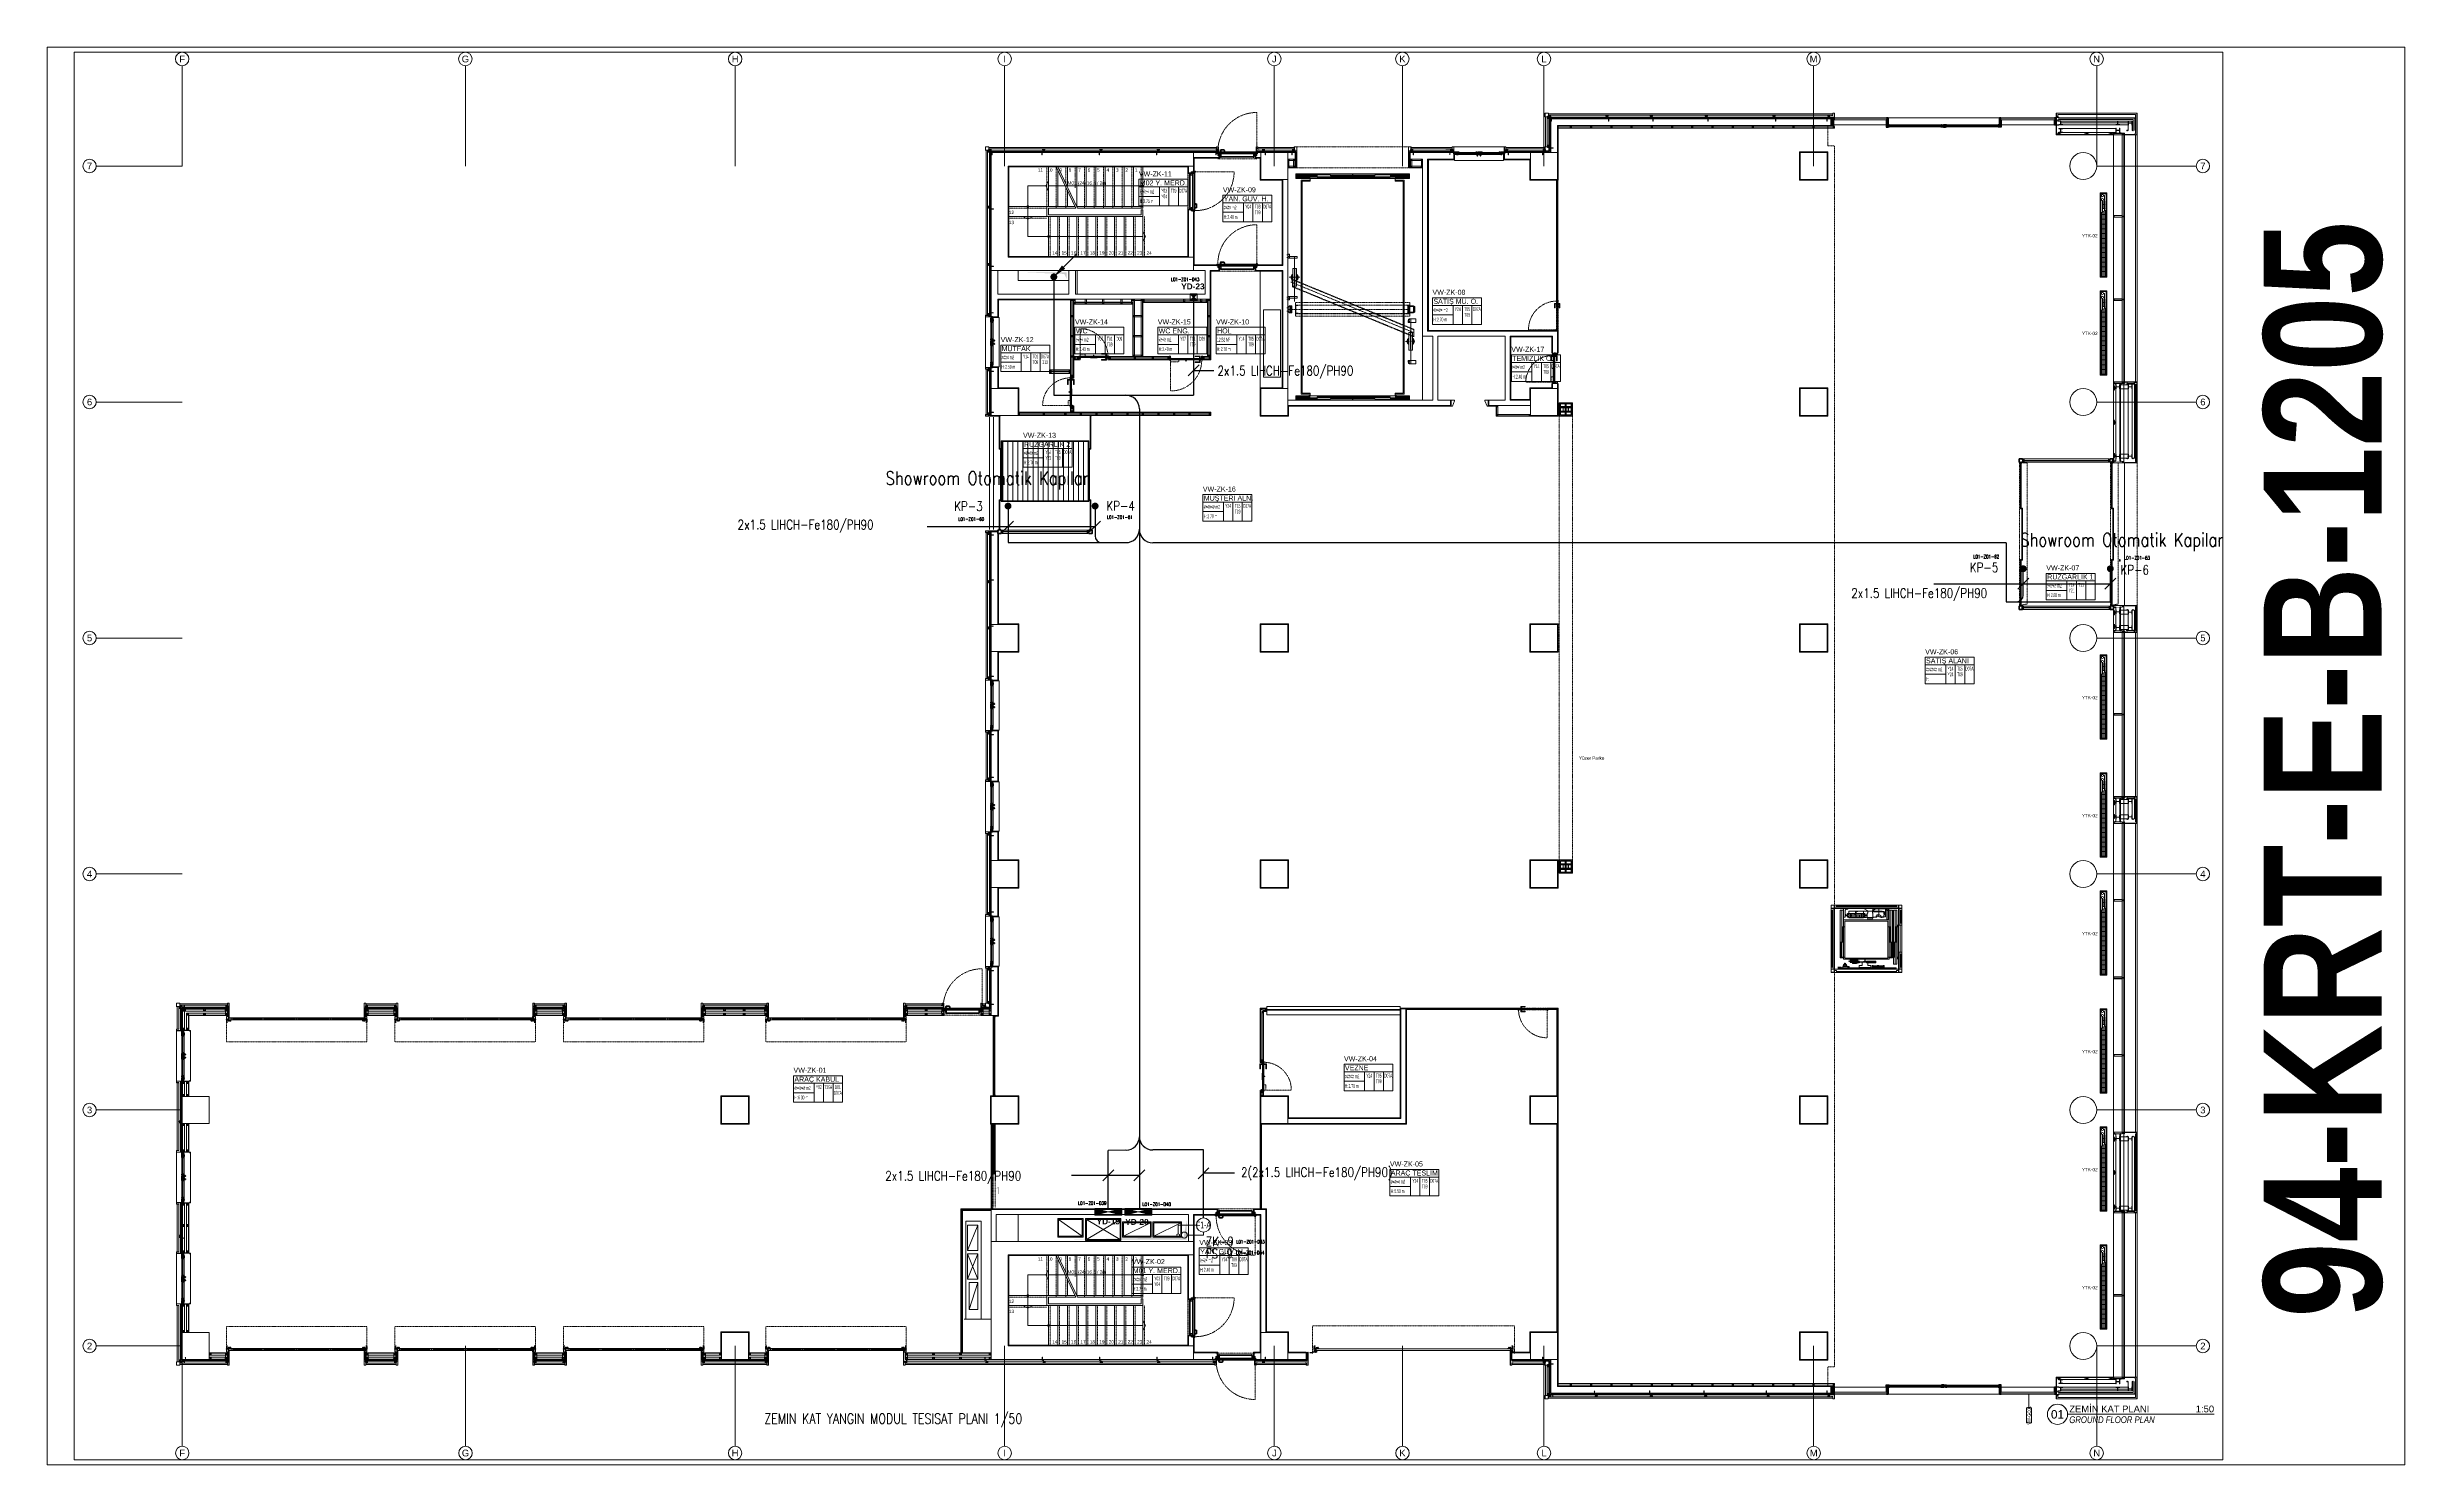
# Model space of a CAD drawing. Extents: x -3709 to 34962, y 0 to 8245.
# Drawn here: x 0 to 6995, y 0 to 4205 of the extents above; entities that cross this region are included whole.
import ezdxf
from ezdxf.enums import TextEntityAlignment as Align
from ezdxf.xclip import XClip

# ---------------------------------------------------------------- set-up
doc = ezdxf.new("R2010")
doc.units = 0
doc.header["$XCLIPFRAME"] = 0
for name, pattern in [('DASHDOT', [25.4, 12.7, -6.35, 0, -6.35]), ('DOT2', [0.125, 0, -0.125]), ('Grundrisse$0$AUSGEZOGEN', [2, 1, 1]), ('HIDDEN', [0.375, 0.25, -0.125])]:
    doc.linetypes.add(name, pattern=pattern)
doc.layers.get('0').update_dxf_attribs({"color": 9, "lineweight": 9})
for name, color, linetype, lineweight in [('0 @ 1', 9, 'Continuous', 9), ('00', 9, 'Continuous', 9), ('01', 9, 'Continuous', 9), ('03', 18, 'Continuous', 9), ('05V', 9, 'Continuous', 9), ('06C', 9, 'Continuous', 9), ('06D', 9, 'Continuous', 9), ('07', 9, 'Continuous', 9), ('07K', 9, 'Continuous', 9), ('09', 9, 'Continuous', 9), ('09D', 9, 'Continuous', 9), ('09P', 9, 'Continuous', 9), ('10', 9, 'Continuous', 9), ('10A', 9, 'Continuous', 9), ('11', 9, 'Continuous', 9), ('12', 9, 'Continuous', 9), ('14', 9, 'Continuous', 9), ('15', 9, 'Continuous', 9), ('19', 9, 'Continuous', 9), ('19D', 9, 'DOT2', 9), ('20', 9, 'DOT2', 9), ('21', 9, 'Continuous', 9), ('21_MAHAL', 9, 'Continuous', 9), ('22', 8, 'Continuous', 9), ('24', 9, 'Continuous', 9), ('33', 9, 'BATTING', 9), ('35', 9, 'Continuous', 9), ('40', 9, 'Continuous', 9), ('40A', 9, 'Continuous', 9), ('E-DEDEKTÖR NUMARALARI', 20, 'Continuous', 30), ('E-MODÜL HATTI', 6, 'Continuous', 30), ('E-OK', 3, 'Continuous', 30), ('E-YAZI', 7, 'Continuous', 30), ('EQ LIST', 7, 'Continuous', 13), ('H-DAMPER', 1, 'Continuous', 13), ('Y-DRENAJ', 251, 'HIDDEN', 13), ('Y-SPRINKLER-BORU', 251, 'Continuous', 13), ('Y-VANA', 3, 'Continuous', 13)]:
    doc.layers.add(name, color=color, linetype=linetype, lineweight=lineweight)
doc.styles.add('Arial', font='arial.ttf', dxfattribs={"height": 2.5})
doc.styles.add('E-YAZI', font='txttw.shx')
doc.styles.add('MuuM_TEXT-BOLD', font='ARIALNB.TTF')
doc.styles.add('MuuM_TEXT-ITALIC', font='ARIALNI.TTF')
doc.styles.add('MuuM_TEXT-STANDART', font='ARIALN.TTF')
doc.linetypes.add('BATTING', pattern='A,0.0001,-0.1,[134,ltypeshp.shx,S=0.1,R=0,X=-0.1,Y=0],-0.2,[134,ltypeshp.shx,S=0.1,R=180,X=0.1,Y=0],-0.1', length=0.4001)
pattern_1 = [(45, (204.928834, -4385.397565), (0.0499999999, -0.0499999999), [])]
pattern_2 = [(315, (349.77471, -3995.19204), (-0.1122532015, -0.1122532015), [])]
pattern_3 = [(45, (170.36127, -3647.11892), (-0.1122532015, 0.1122532015), [])]
pattern_4 = [(45, (204.928834, -813.39943), (0.0499999999, -0.0499999999), [])]
pattern_5 = [(315, (349.77471, -423.19391), (-0.1122532015, -0.1122532015), [])]
pattern_6 = [(45, (170.36127, -75.12079), (-0.1122532015, 0.1122532015), [])]
pattern_7 = [(135, (-0.00024, -1359.98446), (-0.176776695, -0.176776695), [])]
pattern_8 = [(135, (-1.3601, -984.90163), (-0.176776695, -0.176776695), [])]
pattern_9 = [(135, (-1.36034, -985.99839), (-0.176776695, -0.176776695), [])]
pattern_10 = [(135, (-0.00024, 0.01554), (-0.1767767, -0.1767767), [])]
pattern_11 = [(135, (-1.3601, 215.09837), (-0.1767767, -0.1767767), [])]
pattern_12 = [(135, (-1.36034, 214.00161), (-0.1767767, -0.1767767), [])]
pattern_13 = [(225, (-604.72494, -2171.82614), (-0.0883883476, 0.0883883476), []), (135, (-604.72494, -2171.82614), (0.0883883476, 0.0883883476), [])]

# ---------------------------------------------------------------- blocks, each defined once
blk = doc.blocks.new('0_drawinglabel')
blk.add_lwpolyline([(3, 0), (46.46, 0)])
blk.add_circle((0, 0), 3)
at = {"style": 'Arial'}
blk.add_attdef('CIZIMNO', text='', height=2.5, dxfattribs=at).set_placement((0, 0), align=Align.MIDDLE)
blk.add_attdef('CIZIMADI', text='', height=2, dxfattribs=at).set_placement((3.5, 0), align=Align.BOTTOM_LEFT)
blk.add_attdef('OLCEK', text='', height=2, dxfattribs=at).set_placement((46.46, 0), align=Align.BOTTOM_RIGHT)
at = {"style": 'MuuM_TEXT-ITALIC'}
blk.add_attdef('DRAWINGNAME', text='', height=2, dxfattribs=at).set_placement((3.5, -0.59), align=Align.TOP_LEFT)
blk.add_attdef('SCALE', text='', height=2, dxfattribs=at).set_placement((46.46, -0.59), align=Align.TOP_RIGHT)
blk = doc.blocks.new('0_wallno')
at = {"color": 0}
blk.add_lwpolyline([(-17, 1.5), (-8, 1.5), (-8, -1.5), (-17, -1.5)], close=True, dxfattribs=at)
blk.add_lwpolyline([(-8, 0), (0, 0)], dxfattribs=at)
at = {"color": 0, "style": 'Arial'}
blk.add_attdef('DUVARNO', text='', height=2, dxfattribs=at).set_placement((-12.5, 0), align=Align.MIDDLE_CENTER)
blk = doc.blocks.new('P-PASPAS_2')
at = {"layer": '06D'}
h = blk.add_hatch(dxfattribs=at)
h.set_pattern_fill('_USER', color=253, scale=15, angle=270, style=0, pattern_type=0)
h.set_pattern_definition([(270, (0, 0), (15, -3e-15), [])])
h.paths.add_polyline_path([(3090.7, 3037.5), (3090.7, 2857.5), (2830.7, 2857.5), (2830.7, 3037.5)])
for points in [[(3090.7, 3037.5), (3090.7, 2857.5), (2830.7, 2857.5), (2830.7, 3037.5)], [(3088.7, 3035.5), (3088.7, 2859.5), (2832.7, 2859.5), (2832.7, 3035.5)]]:
    blk.add_lwpolyline(points, close=True, dxfattribs=at)
blk = doc.blocks.new('0_aks')
at = {"linetype": 'Continuous'}
blk.add_circle((0, 0), 2, dxfattribs=at)
at = {"style": 'Arial'}
blk.add_attdef('AKS', text='', height=2, dxfattribs=at).set_placement((0, 0), align=Align.MIDDLE_CENTER)
blk = doc.blocks.new('p-aks_vw')
at = {"layer": '24', "ltscale": 2}
for points in [[(0, 3837.5), (0, 3540)], [(840, 3837.5), (840, 3540)], [(1640, 3837.5), (1640, 3540)], [(2440, 3837.5), (2440, 3540)], [(3240, 3837.5), (3240, 3540)], [(3620, 3837.5), (3620, 3540)], [(4040, 3837.5), (4040, 3540)], [(4840, 3837.5), (4840, 3540)], [(5680, 3837.5), (5680, 3540)], [(-255, 3540), (0, 3540)], [(5680, 3540), (5975, 3540)], [(-255, 2840), (0, 2840)], [(5680, 2840), (5975, 2840)], [(-255, 2140), (0, 2140)], [(5680, 2140), (5975, 2140)], [(-255, 1440), (0, 1440)], [(5680, 1440), (5975, 1440)], [(-255, 740), (0, 740)], [(5680, 740), (5975, 740)], [(-255, 40), (0, 40)], [(0, 40), (0, -257.5)], [(840, 40), (840, -257.5)], [(1640, 40), (1640, -257.5)], [(2440, 40), (2440, -257.5)], [(3240, 40), (3240, -257.5)], [(3620, 40), (3620, -257.5)], [(4040, 40), (4040, -257.5)], [(4840, 40), (4840, -257.5)], [(5680, 40), (5975, 40)], [(5680, 40), (5680, -257.5)]]:
    blk.add_lwpolyline(points, dxfattribs=at)
at = {"layer": '24', "xscale": 10, "yscale": 10, "zscale": 10}
for p, values in [((-0.3, 3857.5), {'AKS': 'F'}), ((840, 3857.5), {'AKS': 'G'}), ((1640.4, 3857.5), {'AKS': 'H'}), ((2440, 3857.5), {'AKS': 'I'}), ((3240, 3857.5), {'AKS': 'J'}), ((3620, 3857.5), {'AKS': 'K'}), ((4040, 3857.5), {'AKS': 'L'}), ((4840, 3857.5), {'AKS': 'M'}), ((5679.7, 3857.5), {'AKS': 'N'}), ((-275, 3540), {'AKS': '7'}), ((5995, 3540), {'AKS': '7'}), ((-275, 2840), {'AKS': '6'}), ((5995, 2840), {'AKS': '6'}), ((-275, 2140), {'AKS': '5'}), ((5995, 2140), {'AKS': '5'}), ((-275, 1440), {'AKS': '4'}), ((5995, 1440), {'AKS': '4'}), ((-275, 740), {'AKS': '3'}), ((5995, 740), {'AKS': '3'}), ((-275, 40), {'AKS': '2'}), ((5995, 40), {'AKS': '2'}), ((0, -277.5), {'AKS': 'F'}), ((840.3, -277.5), {'AKS': 'G'}), ((1640.3, -277.4), {'AKS': 'H'}), ((2440, -277.5), {'AKS': 'I'}), ((3240.3, -277.5), {'AKS': 'J'}), ((3620.3, -277.5), {'AKS': 'K'}), ((4040.3, -277.5), {'AKS': 'L'}), ((4840.3, -277.5), {'AKS': 'M'}), ((5680, -277.5), {'AKS': 'N'})]:
    blk.add_blockref('0_aks', p, dxfattribs=at).add_auto_attribs(values)
blk = doc.blocks.new('prf-camderzi-20x6-p_1')
at = {"layer": '10A', "linetype": 'Continuous'}
for points in [[(0.2, -2.4), (0.1, -2.3), (0.1, 2.3), (0.2, 2.4), (0.8, 2.4), (0.8, 2.3), (0.9, 2.3), (1.2, 2.4), (1.2, 2.5), (0.1, 2.5), (0, 2.4), (0, 2.3), (0, -2.4), (0.1, -2.5), (0.1, -2.5), (1.2, -2.5), (1.2, -2.4), (0.9, -2.3), (0.8, -2.3), (0.8, -2.4)], [(1.1, 2.1), (1.1, 2), (1.1, 2), (1.2, 2), (1.2, 2.3), (0.8, 2.3), (0.8, 2.2), (0.8, 2.3), (0.7, 2.3), (0.7, 2.3), (0.5, 2.3), (0.4, 2.2), (0.2, 2.1), (0.2, 2.1), (0.2, 2.1), (0.3, 2.1), (0.6, 2.1), (0.7, 2), (0.7, 1.1), (0.8, 1), (0.9, 1), (1, 0.9), (1, 0), (1, 0), (1, 0), (1, -0.9), (0.9, -1), (0.8, -1), (0.7, -1.1), (0.7, -2), (0.6, -2), (0.3, -2), (0.2, -2.1), (0.2, -2.1), (0.2, -2.1), (0.4, -2.2), (0.5, -2.3), (0.7, -2.3), (0.7, -2.3), (0.8, -2.3), (0.8, -2.2), (0.8, -2.2), (1.2, -2.4), (1.2, -2), (1.1, -1.9), (1.1, -1.9), (1.1, -2.1), (0.9, -2.1), (0.8, -2), (0.8, -1.1), (1.1, -1.1), (1.1, -1.2), (1.1, -1.2), (1.2, -1.2), (1.2, 1.2), (1.1, 1.3), (1.1, 1.3), (1.1, 1.1), (0.8, 1.1), (0.8, 2), (0.9, 2.1)], [(6.2, -2.5), (31.9, -2.5), (32, -2.5), (32, -2.4), (32, 2.3), (31.9, 2.5), (31.9, 2.5), (6.2, 2.5), (6.2, 2.3), (6.3, 2.2), (6.4, 2.2), (6.4, 2.3), (6.6, 2.3), (6.6, 1.9), (6.6, 1.9), (6.6, 1.8), (6.6, 1.4), (6.4, 1.4), (6.4, 1.5), (6.3, 1.5), (6.2, 1.4), (6.2, 1.1), (6.4, 1.1), (6.4, 1.2), (6.6, 1.2), (6.6, 0.7), (6.5, 0.5), (6.4, 0.5), (5.3, 0.5), (5.2, 0.5), (5.2, 0.4), (5.3, 0.2), (5.4, 0.2), (5.5, 0.2), (5.6, 0.2), (5.6, 0.2), (5.6, 0.2), (5.8, 0.2), (5.8, 0.2), (5.8, 0.2), (6, 0.2), (6, 0.2), (6, 0.2), (6.1, 0.2), (6.2, 0.2), (6.2, 0.2), (6.3, 0.2), (6.3, 0.2), (6.4, 0.2), (6.4, 0.2), (6.6, 0.1), (6.7, 0), (6.6, -0.1), (6.4, -0.2), (6.3, -0.2), (6.2, -0.2), (6.2, -0.2), (6.1, -0.2), (6.1, -0.2), (6, -0.2), (5.9, -0.2), (5.9, -0.2), (5.9, -0.2), (5.7, -0.2), (5.7, -0.2), (5.7, -0.2), (5.6, -0.2), (5.5, -0.2), (5.5, -0.2), (5.4, -0.2), (5.3, -0.3), (5.2, -0.4), (5.2, -0.5), (5.3, -0.5), (6.4, -0.5), (6.5, -0.6), (6.6, -0.6), (6.6, -1.2), (6.4, -1.2), (6.4, -1.1), (6.2, -1.1), (6.2, -1.5), (6.3, -1.5), (6.4, -1.5), (6.4, -1.4), (6.6, -1.4), (6.6, -1.9), (6.6, -1.9), (6.6, -1.9), (6.6, -2.4), (6.4, -2.4), (6.4, -2.2), (6.3, -2.2), (6.2, -2.3)]]:
    blk.add_lwpolyline(points, close=True, dxfattribs=at)
at = {"layer": '10A', "linetype": 'Grundrisse$0$AUSGEZOGEN'}
for points in [[(5.2, -0.5), (5.2, -0.3), (5.3, -0.2), (5.4, -0.2), (5.6, -0.2), (5.8, -0.2), (5.8, -0.2), (5.9, -0.2), (5.9, -0.2), (5.9, -0.2), (6.1, -0.2), (6.2, -0.2), (6.2, -0.2), (6.4, -0.1), (6.4, 0), (6.4, 0.1), (6.2, 0.2), (6.2, 0.2), (6.1, 0.2), (5.9, 0.2), (5.9, 0.2), (5.9, 0.2), (5.8, 0.2), (5.8, 0.2), (5.6, 0.2), (5.4, 0.2), (5.3, 0.2), (5.2, 0.3), (5.2, 0.5), (2.4, 0.5), (2.3, 0.5), (2.1, 0.4), (2, 0.4), (2, 0.4), (2, 0.5), (2, 0.5), (2, 0.5), (1.4, 0.5), (1.3, 0.4), (1.4, 0.3), (1.5, 0.3), (1.5, 0.3), (1.5, 0.4), (1.8, 0.4), (1.9, 0.3), (2.2, 0), (2.2, 0), (2.2, 0), (1.9, -0.3), (1.8, -0.4), (1.5, -0.4), (1.5, -0.3), (1.5, -0.3), (1.4, -0.3), (1.3, -0.4), (1.4, -0.5), (1.4, -0.5), (2, -0.5), (2, -0.5), (2, -0.4), (2, -0.4), (2.1, -0.4), (2.3, -0.5), (2.4, -0.5)], [(2.8, 0.9), (2.8, 0.9), (2.7, 0.5), (2.8, 0.5), (2.9, 0.5), (2.9, 0.6), (2.9, 0.9), (3, 1), (3.1, 1.1), (3.4, 1.1), (3.5, 1.1), (3.5, 1.2), (3.4, 1.2), (3.1, 1.2), (3.1, 1.2), (3, 1.2), (3, 1.2), (3, 1.1), (2.9, 1.1), (2.9, 1.1), (2.8, 1), (2.8, 1)], [(3.7, 0.9), (3.7, 0.9), (3.6, 0.5), (3.7, 0.5), (3.8, 0.5), (3.8, 0.6), (3.8, 0.9), (3.9, 1), (4, 1.1), (4.3, 1.1), (4.3, 1.1), (4.4, 1.2), (4.3, 1.2), (4, 1.2), (4, 1.2), (3.9, 1.2), (3.9, 1.2), (3.8, 1.1), (3.8, 1.1), (3.8, 1.1), (3.7, 1), (3.7, 1)], [(4.6, 0.9), (4.5, 0.9), (4.5, 0.5), (4.6, 0.5), (4.7, 0.5), (4.7, 0.6), (4.7, 0.9), (4.8, 1), (4.9, 1.1), (5.2, 1.1), (5.2, 1.1), (5.2, 1.2), (5.2, 1.2), (4.9, 1.2), (4.9, 1.2), (4.8, 1.2), (4.8, 1.2), (4.7, 1.1), (4.7, 1.1), (4.6, 1.1), (4.6, 1), (4.6, 1)], [(2.8, -0.9), (2.8, -0.9), (2.7, -0.5), (2.8, -0.5), (2.9, -0.6), (2.9, -0.6), (2.9, -0.9), (3, -1), (3.1, -1.1), (3.4, -1.1), (3.5, -1.1), (3.5, -1.1), (3.4, -1.2), (3.1, -1.2), (3.1, -1.2), (3, -1.2), (3, -1.1), (3, -1.1), (2.9, -1.1), (2.9, -1.1), (2.8, -1), (2.8, -1)], [(3.7, -0.9), (3.7, -0.9), (3.6, -0.5), (3.7, -0.5), (3.8, -0.6), (3.8, -0.6), (3.8, -0.9), (3.9, -1), (4, -1.1), (4.3, -1.1), (4.3, -1.1), (4.4, -1.1), (4.3, -1.2), (4, -1.2), (4, -1.2), (3.9, -1.2), (3.9, -1.1), (3.8, -1.1), (3.8, -1.1), (3.8, -1.1), (3.7, -1), (3.7, -1)], [(4.6, -0.9), (4.5, -0.9), (4.5, -0.5), (4.6, -0.5), (4.7, -0.6), (4.7, -0.6), (4.7, -0.9), (4.8, -1), (4.9, -1.1), (5.2, -1.1), (5.2, -1.1), (5.2, -1.1), (5.2, -1.2), (4.9, -1.2), (4.9, -1.2), (4.8, -1.2), (4.8, -1.1), (4.7, -1.1), (4.7, -1.1), (4.6, -1.1), (4.6, -1), (4.6, -1)]]:
    blk.add_lwpolyline(points, close=True, dxfattribs=at)
at = {"layer": '10A', "linetype": 'Continuous'}
blk.add_lwpolyline([(6.8, -2.3), (6.8, 2.3), (31.8, 2.3), (31.8, 0.2), (31.7, 0.1), (31.3, 0.1), (31.2, 0.2), (31.2, 0.2), (31.2, 0.3), (31.1, 0.3), (31.1, 0.3), (31, 0.4), (31, 0.4), (31, 0.4), (30.9, 0.4), (30.8, 0.5), (30.8, 0.5), (30.7, 0.5), (30.7, 0.4), (30.6, 0.4), (30.6, 0.4), (30.5, 0.4), (30.5, 0.3), (30.4, 0.3), (30.4, 0.2), (30.5, 0.1), (30.7, 0.1), (30.7, 0.2), (30.7, 0.2), (30.8, 0.2), (30.9, 0.2), (30.9, 0.2), (30.9, 0.1), (31, 0.1), (31, 0), (31, -0.1), (30.9, -0.1), (30.9, -0.1), (30.9, -0.2), (30.8, -0.2), (30.7, -0.2), (30.7, -0.1), (30.7, -0.1), (30.6, -0.1), (30.5, -0.1), (30.4, -0.2), (30.4, -0.3), (30.5, -0.3), (30.5, -0.3), (30.6, -0.4), (30.6, -0.4), (30.7, -0.4), (30.7, -0.4), (30.8, -0.4), (30.8, -0.4), (30.9, -0.4), (31, -0.4), (31, -0.4), (31, -0.4), (31.1, -0.3), (31.1, -0.3), (31.2, -0.2), (31.2, -0.2), (31.2, -0.2), (31.3, -0.1), (31.7, -0.1), (31.8, -0.1), (31.8, -2.3), (6.8, -2.3)], dxfattribs=at)
blk = doc.blocks.new('p-cepheprofil-12')
at = {"layer": '10A', "linetype": 'Continuous'}
for points in [[(2.4, 11.8), (2.3, 11.9), (-2.3, 11.9), (-2.4, 11.8), (-2.4, 11.2), (-2.3, 11.2), (-2.3, 11.1), (-2.4, 10.8), (-2.5, 10.8), (-2.5, 11.8), (-2.4, 12), (-2.4, 12), (2.3, 12), (2.5, 11.9), (2.5, 11.8), (2.5, 10.8), (2.4, 10.8), (2.3, 11.1), (2.3, 11.2), (2.4, 11.2)], [(2.5, 5.7), (2.5, 0.1), (2.5, 0), (2.3, 0), (-2.4, 0), (-2.5, 0.1), (-2.5, 0.1), (-2.5, 5.7), (-2.3, 5.7), (-2.2, 5.7), (-2.2, 5.6), (-2.3, 5.6), (-2.3, 5.4), (-1.9, 5.4), (-1.9, 5.4), (-1.8, 5.4), (-1.4, 5.4), (-1.4, 5.6), (-1.5, 5.6), (-1.5, 5.7), (-1.4, 5.7), (-1.1, 5.7), (-1.1, 5.6), (-1.2, 5.6), (-1.2, 5.4), (-0.7, 5.4), (-0.5, 5.5), (-0.5, 5.6), (-0.5, 6.7), (-0.5, 6.7), (-0.4, 6.7), (-0.2, 6.6), (-0.2, 6.6), (-0.2, 6.5), (-0.2, 6.4), (-0.2, 6.4), (-0.2, 6.4), (-0.2, 6.2), (-0.2, 6.2), (-0.2, 6.2), (-0.2, 6), (-0.2, 6), (-0.2, 6), (-0.2, 5.9), (-0.2, 5.8), (-0.2, 5.8), (-0.2, 5.7), (-0.2, 5.7), (-0.2, 5.6), (-0.2, 5.6), (-0.1, 5.4), (0, 5.3), (0.1, 5.4), (0.2, 5.6), (0.2, 5.7), (0.2, 5.7), (0.2, 5.8), (0.2, 5.9), (0.2, 5.9), (0.2, 6), (0.2, 6.1), (0.2, 6.1), (0.2, 6.1), (0.2, 6.3), (0.2, 6.3), (0.2, 6.3), (0.2, 6.4), (0.2, 6.5), (0.2, 6.5), (0.2, 6.6), (0.3, 6.6), (0.4, 6.7), (0.5, 6.7), (0.5, 6.7), (0.5, 5.6), (0.6, 5.5), (0.6, 5.4), (1.2, 5.4), (1.2, 5.6), (1.1, 5.6), (1.1, 5.7), (1.5, 5.7), (1.5, 5.7), (1.5, 5.6), (1.4, 5.6), (1.4, 5.4), (1.9, 5.4), (1.9, 5.4), (1.9, 5.4), (2.4, 5.4), (2.4, 5.6), (2.2, 5.6), (2.2, 5.7), (2.3, 5.7)], [(-2.1, 10.9), (-2, 10.9), (-2, 10.9), (-2, 10.8), (-2.4, 10.8), (-2.3, 11.2), (-2.2, 11.2), (-2.3, 11.2), (-2.3, 11.3), (-2.3, 11.3), (-2.3, 11.5), (-2.2, 11.6), (-2.1, 11.8), (-2.1, 11.8), (-2.1, 11.8), (-2.1, 11.7), (-2.1, 11.4), (-2, 11.3), (-1.1, 11.3), (-1, 11.2), (-1, 11.1), (-0.9, 11), (0, 11), (0, 11), (0, 11), (0.9, 11), (1, 11.1), (1, 11.2), (1.1, 11.3), (2, 11.3), (2, 11.4), (2, 11.7), (2.1, 11.8), (2.1, 11.8), (2.1, 11.8), (2.2, 11.6), (2.3, 11.5), (2.3, 11.3), (2.3, 11.3), (2.3, 11.2), (2.2, 11.2), (2.2, 11.2), (2.3, 10.8), (2, 10.8), (1.9, 10.9), (1.9, 10.9), (2.1, 10.9), (2.1, 11.1), (2, 11.2), (1.1, 11.2), (1.1, 10.9), (1.2, 10.9), (1.2, 10.9), (1.2, 10.8), (-1.2, 10.8), (-1.3, 10.9), (-1.3, 10.9), (-1.1, 10.9), (-1.1, 11.2), (-2, 11.2), (-2.1, 11.1)]]:
    blk.add_lwpolyline(points, close=True, dxfattribs=at)
blk.add_lwpolyline([(2.3, 5.1), (-2.3, 5.1), (-2.3, 0.2), (-0.2, 0.2), (-0.1, 0.3), (-0.1, 0.7), (-0.2, 0.8), (-0.2, 0.8), (-0.3, 0.8), (-0.3, 0.9), (-0.3, 0.9), (-0.4, 1), (-0.4, 1), (-0.4, 1), (-0.4, 1.1), (-0.5, 1.2), (-0.5, 1.2), (-0.5, 1.3), (-0.4, 1.3), (-0.4, 1.4), (-0.4, 1.4), (-0.4, 1.5), (-0.3, 1.5), (-0.3, 1.6), (-0.2, 1.6), (-0.1, 1.5), (-0.1, 1.3), (-0.2, 1.3), (-0.2, 1.3), (-0.2, 1.2), (-0.2, 1.1), (-0.2, 1.1), (-0.1, 1.1), (-0.1, 1), (0, 1), (0.1, 1), (0.1, 1.1), (0.1, 1.1), (0.2, 1.1), (0.2, 1.2), (0.2, 1.3), (0.1, 1.3), (0.1, 1.3), (0.1, 1.4), (0.1, 1.5), (0.2, 1.6), (0.3, 1.6), (0.3, 1.5), (0.3, 1.5), (0.4, 1.4), (0.4, 1.4), (0.4, 1.3), (0.4, 1.3), (0.4, 1.2), (0.4, 1.2), (0.4, 1.1), (0.4, 1), (0.4, 1), (0.4, 1), (0.3, 0.9), (0.3, 0.9), (0.2, 0.8), (0.2, 0.8), (0.2, 0.8), (0.1, 0.7), (0.1, 0.3), (0.1, 0.2), (2.3, 0.2), (2.3, 5.1)], dxfattribs=at)
at = {"layer": '10A', "linetype": 'Grundrisse$0$AUSGEZOGEN'}
for points in [[(-0.9, 9.2), (-0.9, 9.2), (-0.5, 9.3), (-0.5, 9.2), (-0.6, 9.1), (-0.6, 9.1), (-0.9, 9.1), (-1, 9), (-1.1, 8.9), (-1.1, 8.6), (-1.1, 8.5), (-1.2, 8.5), (-1.2, 8.6), (-1.2, 8.9), (-1.2, 8.9), (-1.2, 9), (-1.2, 9), (-1.1, 9), (-1.1, 9.1), (-1.1, 9.1), (-1, 9.2), (-1, 9.2)], [(-0.9, 8.3), (-0.9, 8.3), (-0.5, 8.4), (-0.5, 8.3), (-0.6, 8.2), (-0.6, 8.2), (-0.9, 8.2), (-1, 8.1), (-1.1, 8), (-1.1, 7.7), (-1.1, 7.7), (-1.2, 7.6), (-1.2, 7.7), (-1.2, 8), (-1.2, 8), (-1.2, 8.1), (-1.2, 8.1), (-1.1, 8.2), (-1.1, 8.2), (-1.1, 8.2), (-1, 8.3), (-1, 8.3)], [(-0.9, 7.4), (-0.9, 7.5), (-0.5, 7.5), (-0.5, 7.4), (-0.6, 7.3), (-0.6, 7.3), (-0.9, 7.3), (-1, 7.2), (-1.1, 7.1), (-1.1, 6.8), (-1.1, 6.8), (-1.2, 6.8), (-1.2, 6.8), (-1.2, 7.1), (-1.2, 7.1), (-1.2, 7.2), (-1.2, 7.2), (-1.1, 7.3), (-1.1, 7.3), (-1.1, 7.4), (-1, 7.4), (-1, 7.4)], [(0.5, 6.8), (0.3, 6.8), (0.2, 6.7), (0.2, 6.6), (0.2, 6.4), (0.2, 6.2), (0.2, 6.2), (0.2, 6.1), (0.2, 6.1), (0.2, 6.1), (0.2, 5.9), (0.2, 5.8), (0.2, 5.8), (0.1, 5.6), (0, 5.6), (-0.1, 5.6), (-0.2, 5.8), (-0.2, 5.8), (-0.2, 5.9), (-0.2, 6.1), (-0.2, 6.1), (-0.2, 6.1), (-0.2, 6.2), (-0.2, 6.2), (-0.2, 6.4), (-0.2, 6.6), (-0.2, 6.7), (-0.3, 6.8), (-0.5, 6.8), (-0.5, 9.6), (-0.5, 9.7), (-0.4, 9.9), (-0.4, 10), (-0.4, 10), (-0.5, 10), (-0.5, 10), (-0.5, 10), (-0.5, 10.6), (-0.4, 10.7), (-0.3, 10.6), (-0.3, 10.5), (-0.3, 10.5), (-0.4, 10.5), (-0.4, 10.2), (-0.3, 10.1), (0, 9.8), (0, 9.8), (0, 9.8), (0.3, 10.1), (0.4, 10.2), (0.4, 10.5), (0.3, 10.5), (0.3, 10.5), (0.3, 10.6), (0.4, 10.7), (0.5, 10.6), (0.5, 10.6), (0.5, 10), (0.5, 10), (0.4, 10), (0.4, 10), (0.4, 9.9), (0.5, 9.7), (0.5, 9.6)], [(0.9, 9.2), (0.9, 9.2), (0.5, 9.3), (0.5, 9.2), (0.5, 9.1), (0.6, 9.1), (0.9, 9.1), (1, 9), (1.1, 8.9), (1.1, 8.6), (1.1, 8.5), (1.1, 8.5), (1.2, 8.6), (1.2, 8.9), (1.2, 8.9), (1.2, 9), (1.1, 9), (1.1, 9), (1.1, 9.1), (1.1, 9.1), (1, 9.2), (1, 9.2)], [(0.9, 8.3), (0.9, 8.3), (0.5, 8.4), (0.5, 8.3), (0.5, 8.2), (0.6, 8.2), (0.9, 8.2), (1, 8.1), (1.1, 8), (1.1, 7.7), (1.1, 7.7), (1.1, 7.6), (1.2, 7.7), (1.2, 8), (1.2, 8), (1.2, 8.1), (1.1, 8.1), (1.1, 8.2), (1.1, 8.2), (1.1, 8.2), (1, 8.3), (1, 8.3)], [(0.9, 7.4), (0.9, 7.5), (0.5, 7.5), (0.5, 7.4), (0.5, 7.3), (0.6, 7.3), (0.9, 7.3), (1, 7.2), (1.1, 7.1), (1.1, 6.8), (1.1, 6.8), (1.1, 6.8), (1.2, 6.8), (1.2, 7.1), (1.2, 7.1), (1.2, 7.2), (1.1, 7.2), (1.1, 7.3), (1.1, 7.3), (1.1, 7.4), (1, 7.4), (1, 7.4)]]:
    blk.add_lwpolyline(points, close=True, dxfattribs=at)
blk = doc.blocks.new('p-kayarkapi_dormaeasy')
at = {"layer": '06D'}
for p, q in [((-282.3, -7), (-210, -7)), ((-282.3, -9), (-210, -9)), ((-204.6, -7), (-132.3, -7)), ((-204.6, -9), (-132.3, -9))]:
    blk.add_line(p, q, dxfattribs=at)
for points in [[(-284.8, -3), (-415.2, -3)], [(-415.2, -5), (-284.8, -5)], [(-129.8, -3), (0.6, -3)], [(-129.8, -5), (0.6, -5)]]:
    blk.add_lwpolyline(points, dxfattribs=at)
at = {"layer": '10'}
for p, q in [((-418.8, -5.3), (-418.8, -2.7)), ((-416.4, -3.6), (-416.9, -3.6)), ((-416.4, -4.4), (-416.9, -4.4)), ((-416.4, -4.4), (-416.4, -3.6)), ((-415.8, -3.3), (-415.8, -3.6)), ((-415.8, -4.8), (-415.8, -4.4)), ((-415.2, -3.3), (-414.8, -3.6)), ((-415.2, -4.8), (-414.8, -4.4)), ((-284.8, -3.3), (-285.1, -3.6)), ((-284.8, -4.8), (-285.1, -4.4)), ((-284.5, -5.4), (-284.6, -5.4)), ((-284.6, -5.4), (-284.6, -5.5)), ((-284.6, -5.5), (-283.9, -5.5)), ((-284.5, -5), (-284.5, -5.4)), ((-284.1, -5.4), (-284.5, -5.4)), ((-284, -7.6), (-284.5, -7.6)), ((-284, -8.3), (-284.5, -8.3)), ((-284.4, -5), (-284.4, -5.4)), ((-284.3, -5), (-284.3, -5.4)), ((-284.2, -3.3), (-284.2, -3.6)), ((-284.2, -4.8), (-284.2, -4.4)), ((-284.2, -5), (-284.2, -5.4)), ((-284.1, -5), (-284.1, -5.4)), ((-283.9, -5.4), (-284.1, -5.4)), ((-284, -7.6), (-284, -8.3)), ((-283.9, -5.5), (-283.9, -5.4)), ((-283.1, -4), (-283.1, -4)), ((-283.1, -4), (-283.1, -4)), ((-283.1, -6.5), (-283.1, -6.6)), ((-282.5, -6.5), (-283.1, -6.5)), ((-283.1, -6.6), (-283, -6.6)), ((-283, -3.6), (-283, -4.4)), ((-282.5, -3.6), (-283, -3.6)), ((-282.5, -4.4), (-283, -4.4)), ((-283, -7), (-283, -6.6)), ((-283, -6.6), (-282.6, -6.6)), ((-282.9, -7), (-282.9, -6.6)), ((-282.9, -7.2), (-282.9, -7.6)), ((-282.9, -8.7), (-282.9, -8.4)), ((-282.8, -7), (-282.8, -6.6)), ((-282.7, -7), (-282.7, -6.6)), ((-282.6, -6.6), (-282.5, -6.6)), ((-282.6, -7), (-282.6, -6.6)), ((-282.5, -6.6), (-282.5, -6.5)), ((-282.3, -7.2), (-282, -7.6)), ((-282.3, -8.7), (-282, -8.4)), ((-210, -7.2), (-210.3, -7.6)), ((-210, -8.7), (-210.3, -8.4)), ((-209.4, -7.2), (-209.4, -7.6)), ((-209.4, -8.7), (-209.4, -8.4)), ((-208.2, -7.6), (-208.7, -7.6)), ((-208.7, -7.6), (-208.7, -8.3)), ((-208.2, -8.3), (-208.7, -8.3)), ((-206.3, -7.6), (-205.8, -7.6)), ((-206.3, -8.3), (-205.8, -8.3)), ((-205.8, -7.6), (-205.8, -8.3)), ((-205.2, -7.2), (-205.2, -7.6)), ((-205.2, -8.7), (-205.2, -8.4)), ((-204.6, -7.2), (-204.3, -7.6)), ((-204.6, -8.7), (-204.3, -8.4)), ((-132.3, -7.2), (-132.6, -7.6)), ((-132.3, -8.7), (-132.6, -8.4)), ((-132.1, -6.6), (-132.1, -6.5)), ((-132.1, -6.5), (-131.5, -6.5)), ((-132, -6.6), (-132.1, -6.6)), ((-132, -3.6), (-131.5, -3.6)), ((-132, -4.4), (-131.5, -4.4)), ((-132, -7), (-132, -6.6)), ((-131.6, -6.6), (-132, -6.6)), ((-131.9, -7), (-131.9, -6.6)), ((-131.8, -7), (-131.8, -6.6)), ((-131.7, -7), (-131.7, -6.6)), ((-131.7, -7.2), (-131.7, -7.6)), ((-131.7, -8.7), (-131.7, -8.4)), ((-131.6, -7), (-131.6, -6.6)), ((-131.5, -6.6), (-131.6, -6.6)), ((-131.5, -3.6), (-131.5, -4.4)), ((-131.5, -6.5), (-131.5, -6.6)), ((-130.6, -5.4), (-130.5, -5.4)), ((-130.6, -5.5), (-130.6, -5.4)), ((-129.9, -5.5), (-130.6, -5.5)), ((-130.5, -5), (-130.5, -5.4)), ((-130.5, -5.4), (-130.1, -5.4)), ((-130.5, -7.6), (-130, -7.6)), ((-130.5, -7.6), (-130.5, -8.4)), ((-130.5, -8.3), (-130, -8.3)), ((-130.4, -3.3), (-130.4, -3.6)), ((-130.4, -4.8), (-130.4, -4.4)), ((-130.4, -5), (-130.4, -5.4)), ((-130.3, -5), (-130.3, -5.4)), ((-130.2, -5), (-130.2, -5.4)), ((-130.1, -5), (-130.1, -5.4)), ((-130.1, -5.4), (-129.9, -5.4)), ((-129.9, -5.4), (-129.9, -5.5)), ((-129.8, -3.3), (-129.4, -3.6)), ((-129.8, -4.8), (-129.4, -4.4)), ((0.6, -3.3), (0.3, -3.6)), ((0.6, -4.8), (0.3, -4.4)), ((1.2, -3.3), (1.2, -3.6)), ((1.2, -4.8), (1.2, -4.4)), ((1.9, -3.6), (2.4, -3.6)), ((1.9, -4.4), (1.9, -3.6)), ((1.9, -4.4), (2.4, -4.4))]:
    blk.add_line(p, q, dxfattribs=at)
at = {"layer": '10', "linetype": 'DOT2'}
blk.add_lwpolyline([(-414.6, -22.5), (4.2, -22.5), (4.2, 0), (-418.8, 0)], close=True, dxfattribs=at)
at = {"layer": '10'}
for points in [[(-416.3, -2.9), (-416.3, -2.7), (-418.8, -2.7), (-418.8, -5.3), (-416.3, -5.3), (-416.3, -5.1), (-418.6, -5.1), (-418.6, -2.9)], [(-283.4, -6.2), (-283.4, -5.1), (-282.5, -5.1), (-282.5, -6.2)], [(-131.2, -6.2), (-131.2, -5.1), (-132.1, -5.1), (-132.1, -6.2)], [(1.7, -2.9), (1.7, -2.7), (4.2, -2.7), (4.2, -5.3), (1.7, -5.3), (1.7, -5.1), (4, -5.1), (4, -2.9)]]:
    blk.add_lwpolyline(points, close=True, dxfattribs=at)
for points in [[(-417.2, -4), (-417.2, -3.3), (-417.5, -3.3, 0.414214), (-417.6, -3.4), (-417.6, -3.5), (-417.7, -3.5), (-417.7, -3.3, -0.414214), (-417.4, -3), (-415.2, -3), (-415.2, -3.3), (-416.9, -3.3), (-416.9, -4.8), (-415.2, -4.8), (-415.2, -5), (-417.4, -5, -0.414214), (-417.7, -4.7), (-417.7, -4.6), (-417.6, -4.6), (-417.6, -4.7, 0.414214), (-417.5, -4.8), (-417.2, -4.8), (-417.2, -4), (-417.2, -4)], [(-282.5, -5.7), (-282.5, -6.3), (-283.2, -6.3, 0.414214), (-283.3, -6.4), (-283.3, -6.6, 0.414214), (-283.2, -6.7), (-283, -6.7, 0.414214), (-283, -6.7), (-283, -6.6), (-283.1, -6.6), (-283.1, -6.4), (-282.4, -6.4), (-282.4, -6.6), (-282.6, -6.6), (-282.6, -6.7, 0.414214), (-282.5, -6.7), (-282.4, -6.7, 0.414214), (-282.3, -6.6), (-282.3, -3.3, 0.414214), (-282.6, -3), (-284.8, -3), (-284.8, -3.3), (-282.6, -3.3, -0.414214), (-282.5, -3.4), (-282.5, -4), (-282.5, -4), (-282.5, -4), (-282.5, -4.7, -0.414214), (-282.6, -4.8), (-284.8, -4.8), (-284.8, -5), (-282.5, -5), (-282.5, -5.6), (-282.5, -5.6)], [(-284.6, -6.3), (-284.6, -5.7), (-283.9, -5.7, 0.414214), (-283.8, -5.6), (-283.8, -5.4, 0.414214), (-283.9, -5.3), (-284, -5.3, 0.414214), (-284.1, -5.3), (-284.1, -5.4), (-283.9, -5.4), (-283.9, -5.6), (-284.6, -5.6), (-284.6, -5.4), (-284.5, -5.4), (-284.5, -5.3, 0.414214), (-284.5, -5.3), (-284.7, -5.3, 0.414214), (-284.8, -5.4), (-284.8, -8.7, 0.414214), (-284.5, -9), (-282.3, -9), (-282.3, -8.7), (-284.4, -8.7, -0.414214), (-284.5, -8.6), (-284.5, -8), (-284.6, -8), (-284.5, -8), (-284.5, -7.3, -0.414214), (-284.4, -7.2), (-282.3, -7.2), (-282.3, -7), (-284.6, -7), (-284.6, -6.4), (-284.6, -6.4)], [(-208, -8), (-208, -8.7), (-207.7, -8.7, 0.414214), (-207.6, -8.6), (-207.6, -8.5), (-207.5, -8.5), (-207.5, -8.7, -0.414214), (-207.8, -9), (-210, -9), (-210, -8.7), (-208.2, -8.7), (-208.2, -7.2), (-210, -7.2), (-210, -7), (-207.8, -7, -0.414214), (-207.5, -7.3), (-207.5, -7.4), (-207.6, -7.4), (-207.6, -7.3, 0.414214), (-207.7, -7.2), (-208, -7.2), (-208, -8), (-208, -8)], [(-207.7, -7.4), (-207.9, -7.6), (-207.9, -8), (-207.9, -8.4), (-207.7, -8.6), (-207.6, -8.5), (-207.5, -8.5), (-207.5, -8.7), (-207.3, -8.7), (-207.3, -8.5), (-207.4, -8.4, -0.414214), (-207.4, -8.1), (-207.3, -8), (-207.2, -7.9, 0.414214), (-207.2, -7.6), (-207.3, -7.4), (-207.3, -7.3), (-207.5, -7.3), (-207.5, -7.5), (-207.6, -7.5)], [(-207.7, -7.7), (-207.7, -8), (-207.7, -8.2, -0.137657), (-207.6, -8), (-207.4, -7.9), (-207.3, -7.7), (-207.4, -7.7)], [(-206.9, -8.6), (-206.7, -8.4), (-206.7, -8), (-206.7, -7.6), (-206.9, -7.4), (-207, -7.5), (-207.1, -7.5), (-207.1, -7.3), (-207.3, -7.3), (-207.3, -7.4), (-207.2, -7.6, -0.414214), (-207.2, -7.9), (-207.3, -8), (-207.4, -8.1, 0.414214), (-207.4, -8.4), (-207.3, -8.5), (-207.3, -8.7), (-207.1, -8.7), (-207.1, -8.5), (-207, -8.5)], [(-206.9, -8.3), (-206.9, -8), (-206.9, -7.8, -0.137657), (-207, -8), (-207.1, -8.1), (-207.3, -8.3), (-207.2, -8.3)], [(-206.6, -8), (-206.6, -8.7), (-206.9, -8.7, -0.414214), (-207, -8.6), (-207, -8.5), (-207.1, -8.5), (-207.1, -8.7, 0.414214), (-206.8, -9), (-204.6, -9), (-204.6, -8.7), (-206.3, -8.7), (-206.3, -7.2), (-204.6, -7.2), (-204.6, -7), (-206.8, -7, 0.414214), (-207.1, -7.3), (-207.1, -7.4), (-207, -7.4), (-207, -7.3, -0.414214), (-206.9, -7.2), (-206.6, -7.2), (-206.6, -8), (-206.6, -8)], [(-132.1, -5.7), (-132.1, -6.3), (-131.4, -6.3, -0.414214), (-131.3, -6.4), (-131.3, -6.6, -0.414214), (-131.4, -6.7), (-131.5, -6.7, -0.414214), (-131.6, -6.7), (-131.6, -6.6), (-131.4, -6.6), (-131.4, -6.4), (-132.1, -6.4), (-132.1, -6.6), (-132, -6.6), (-132, -6.7, -0.414214), (-132, -6.7), (-132.2, -6.7, -0.414214), (-132.3, -6.6), (-132.3, -3.3, -0.414214), (-132, -3), (-129.8, -3), (-129.8, -3.3), (-131.9, -3.3, 0.414214), (-132, -3.4), (-132, -4), (-132.1, -4), (-132, -4), (-132, -4.7, 0.414214), (-131.9, -4.8), (-129.8, -4.8), (-129.8, -5), (-132.1, -5), (-132.1, -5.6), (-132.1, -5.6)], [(-130, -6.3), (-130, -5.7), (-130.7, -5.7, -0.414214), (-130.8, -5.6), (-130.8, -5.4, -0.414214), (-130.7, -5.3), (-130.5, -5.3, -0.414214), (-130.5, -5.3), (-130.5, -5.4), (-130.6, -5.4), (-130.6, -5.6), (-129.9, -5.6), (-129.9, -5.4), (-130.1, -5.4), (-130.1, -5.3, -0.414214), (-130, -5.3), (-129.9, -5.3, -0.414214), (-129.8, -5.4), (-129.8, -8.7, -0.414214), (-130.1, -9), (-132.3, -9), (-132.3, -8.7), (-130.1, -8.7, 0.414214), (-130, -8.6), (-130, -8), (-130, -8), (-130, -8), (-130, -7.3, 0.414214), (-130.1, -7.2), (-132.3, -7.2), (-132.3, -7), (-130, -7), (-130, -6.4), (-130, -6.4)], [(2.6, -4), (2.6, -3.3), (2.9, -3.3, -0.414214), (3, -3.4), (3, -3.5), (3.1, -3.5), (3.1, -3.3, 0.414214), (2.8, -3), (0.6, -3), (0.6, -3.3), (2.4, -3.3), (2.4, -4.8), (0.6, -4.8), (0.6, -5), (2.8, -5, 0.414214), (3.1, -4.7), (3.1, -4.6), (3, -4.6), (3, -4.7, -0.414214), (2.9, -4.8), (2.6, -4.8), (2.6, -4), (2.6, -4)]]:
    blk.add_lwpolyline(points, format="xyb", close=True, dxfattribs=at)
for points in [[(-282.5, -6.1), (-282.3, -6.1), (-282.3, -5.1), (-282.5, -5.1)], [(-132.1, -6.1), (-132.3, -6.1), (-132.3, -5.1), (-132.1, -5.1)]]:
    blk.add_lwpolyline(points, dxfattribs=at)
at = {"layer": '15'}
for points in [[(-416.4, -4), (-283.1, -4), (-283.1, -3.6), (-416.4, -3.6)], [(-416.4, -3.6), (-416.4, -3.6), (-416.4, -4), (-416.4, -4)], [(-416.4, -4.4), (-283.1, -4.4), (-283.1, -4), (-416.4, -4)], [(-416.4, -4), (-416.4, -4), (-416.4, -4.4), (-416.4, -4.4)], [(-131.5, -3.6), (-131.5, -3.6), (-131.5, -4), (-131.5, -4)], [(-131.5, -4), (1.8, -4), (1.8, -3.6), (-131.5, -3.6)], [(-131.5, -4), (-131.5, -4), (-131.5, -4.4), (-131.5, -4.4)], [(-131.5, -4.4), (1.8, -4.4), (1.8, -4), (-131.5, -4)]]:
    blk.add_lwpolyline(points, dxfattribs=at)
for points in [[(-208.8, -7.6), (-284, -7.6), (-284, -8), (-208.8, -8), (-208.8, -7.6)], [(-208.8, -8), (-284, -8), (-284, -8.4), (-208.8, -8.4), (-208.8, -8), (-208.8, -8)], [(-130.5, -7.6), (-205.8, -7.6), (-205.8, -8), (-130.5, -8), (-130.5, -7.6)], [(-130.5, -8.4), (-130.5, -8), (-205.8, -8), (-205.8, -8.4), (-130.5, -8.4)]]:
    blk.add_lwpolyline(points, close=True, dxfattribs=at)
blk = doc.blocks.new('*U97')
at = {"layer": '06D'}
for p, q in [((-259.3, 0), (-50, 0)), ((-4.6, 0), (-50, 0)), ((-259.3, -10), (-50, -10)), ((-4.6, -10), (-50, -10))]:
    blk.add_line(p, q, dxfattribs=at)
at = {"layer": '10'}
for p, q in [((-261.4, 0), (-259.3, 0)), ((-2.5, 0), (-4.6, 0)), ((-261.4, -1), (-261.4, 0)), ((-261.4, -1.1), (-261.4, -1)), ((-261.4, -1), (-261.4, -1)), ((-261.4, -1.4), (-261.4, -1.1)), ((-261.2, -1.4), (-261.4, -1.4)), ((-261.2, -8.6), (-261.4, -8.6)), ((-261.4, -8.6), (-261.4, -8.9)), ((-261.4, -8.9), (-261.4, -9)), ((-261.4, -9), (-261.4, -9)), ((-261.4, -9), (-261.4, -10)), ((-261.4, -10), (-259.3, -10)), ((-261.2, -1.8), (-261.2, -1.4)), ((-260.8, -1.8), (-261.2, -1.8)), ((-260.8, -8.2), (-261.2, -8.2)), ((-261.2, -8.2), (-261.2, -8.6)), ((-261.1, -4.4), (-261.1, -5.6)), ((-259.6, -1.4), (-261, -1.4)), ((-261, -1.4), (-261, -1.6)), ((-261, -1.6), (-260.8, -1.6)), ((-261, -8.6), (-261, -8.4)), ((-261, -8.4), (-260.8, -8.4)), ((-259.6, -8.6), (-261, -8.6)), ((-260.2, -3.7), (-260.2, -2.4)), ((-260.2, -2.4), (-259.4, -2.4)), ((-260, -3.4), (-260.2, -3.7)), ((-260.2, -3.7), (-260.2, -3.7)), ((-260, -6.6), (-260.2, -6.3)), ((-260.2, -6.3), (-260.2, -6.3)), ((-260.2, -6.3), (-260.2, -7.6)), ((-260.2, -7.6), (-259.4, -7.6)), ((-259.4, -2.6), (-260.1, -2.6)), ((-260.1, -2.6), (-260.1, -3.3)), ((-260.1, -3.3), (-260.1, -3.4)), ((-260.1, -6.7), (-260.1, -6.6)), ((-260.1, -7.4), (-260.1, -6.7)), ((-259.4, -7.4), (-260.1, -7.4)), ((-259.7, -4), (-259.6, -4.2)), ((-259.6, -4), (-259.7, -4)), ((-259.6, -4), (-259.7, -4)), ((-259.7, -6), (-259.6, -5.8)), ((-259.6, -6), (-259.7, -6)), ((-259.6, -6), (-259.7, -6)), ((-259.6, -1.4), (-259.3, -1.4)), ((-259.6, -4), (-259.6, -3.8)), ((-259.5, -4.2), (-259.6, -4.2)), ((-259.6, -4.3), (-259.6, -4.2)), ((-259.6, -4.2), (-259.5, -4.2)), ((-259.6, -5.7), (-259.6, -5.8)), ((-259.5, -5.8), (-259.6, -5.8)), ((-259.6, -5.8), (-259.5, -5.8)), ((-259.6, -6), (-259.6, -6.2)), ((-259.6, -8.6), (-259.3, -8.6)), ((-259.5, -1.6), (-259.3, -1.6)), ((-259.4, -1.8), (-259.5, -1.8)), ((-259.4, -3.7), (-259.5, -3.7)), ((-259.5, -3.8), (-259.5, -4)), ((-259.3, -3.8), (-259.5, -3.8)), ((-259.5, -4), (-259.4, -3.9)), ((-259.5, -4.2), (-259.5, -4)), ((-259.5, -4), (-259.5, -4)), ((-259.5, -4), (-259.5, -4)), ((-259.5, -4), (-259.4, -4)), ((-259.5, -4.2), (-259.4, -4.1)), ((-259.3, -4.3), (-259.5, -4.3)), ((-259.4, -4.5), (-259.5, -4.5)), ((-259.4, -4.5), (-259.5, -4.5)), ((-259.4, -5.5), (-259.5, -5.5)), ((-259.4, -5.5), (-259.5, -5.5)), ((-259.3, -5.7), (-259.5, -5.7)), ((-259.5, -5.8), (-259.5, -6)), ((-259.5, -5.8), (-259.4, -5.9)), ((-259.5, -6), (-259.5, -6)), ((-259.5, -6.2), (-259.5, -6)), ((-259.5, -6), (-259.5, -6)), ((-259.5, -6), (-259.4, -6)), ((-259.5, -6), (-259.4, -6.1)), ((-259.3, -6.2), (-259.5, -6.2)), ((-259.4, -6.3), (-259.5, -6.3)), ((-259.4, -8.2), (-259.5, -8.2)), ((-259.5, -8.4), (-259.3, -8.4)), ((-259.4, -4.1), (-259.4, -4)), ((-259.4, -4.1), (-259.4, -4.1)), ((-259.4, -5.9), (-259.4, -6)), ((-259.4, -5.9), (-259.4, -5.9)), ((-259.3, 0), (-259.1, -0.2)), ((-259.3, -1.5), (-259.3, -1.4)), ((-259.3, -1.6), (-259.3, -1.6)), ((-259.3, -2.4), (-259.3, -1.9)), ((-259.3, -3.8), (-259.3, -2.6)), ((-259.3, -3.8), (-259.3, -3.7)), ((-259.2, -4), (-259.3, -3.9)), ((-259.2, -4.2), (-259.3, -4)), ((-259.2, -4), (-259.3, -4)), ((-259.3, -4), (-259.2, -4)), ((-259.3, -4.1), (-259.3, -4)), ((-259.3, -4.2), (-259.3, -4.1)), ((-259.3, -4.1), (-259.3, -4.1)), ((-259.2, -5.8), (-259.3, -6)), ((-259.3, -5.8), (-259.3, -5.9)), ((-259.3, -5.9), (-259.3, -6)), ((-259.3, -5.9), (-259.3, -5.9)), ((-259.2, -6), (-259.3, -6)), ((-259.3, -6), (-259.2, -6)), ((-259.2, -6), (-259.3, -6.1)), ((-259.3, -6.2), (-259.3, -7.4)), ((-259.3, -6.2), (-259.3, -6.3)), ((-259.3, -7.6), (-259.3, -8.1)), ((-259.3, -8.4), (-259.3, -8.4)), ((-259.3, -8.5), (-259.3, -8.6)), ((-259.3, -10), (-259.1, -9.8)), ((-259.2, -1.2), (-259.2, -1.2)), ((-259.2, -1.2), (-259.2, -1.3)), ((-259.2, -1.3), (-259.2, -1.3)), ((-259.2, -2.4), (-259.2, -2.4)), ((-259.2, -2.4), (-259.2, -2.6)), ((-259.2, -2.6), (-259.2, -2.6)), ((-259.2, -3.5), (-259.2, -3.5)), ((-259.2, -3.5), (-259.2, -3.6)), ((-259.2, -3.6), (-259.2, -3.6)), ((-259.2, -3.8), (-259.2, -4)), ((-259.2, -4), (-259.2, -4)), ((-259.2, -4.2), (-259.2, -4.2)), ((-259, -4.5), (-259.2, -4.3)), ((-259.2, -4.3), (-259.2, -4.3)), ((-259.2, -4.3), (-259.2, -4.3)), ((-259, -5.5), (-259.2, -5.7)), ((-259.2, -5.7), (-259.2, -5.7)), ((-259.2, -5.7), (-259.2, -5.7)), ((-259.2, -5.8), (-259.2, -5.8)), ((-259.2, -6.2), (-259.2, -6)), ((-259.2, -6), (-259.2, -6)), ((-259.2, -6.5), (-259.2, -6.4)), ((-259.2, -6.4), (-259.2, -6.4)), ((-259.2, -6.5), (-259.2, -6.5)), ((-259.2, -7.6), (-259.2, -7.4)), ((-259.2, -7.4), (-259.2, -7.4)), ((-259.2, -7.6), (-259.2, -7.6)), ((-259.2, -8.8), (-259.2, -8.7)), ((-259.2, -8.7), (-259.2, -8.7)), ((-259.2, -8.8), (-259.2, -8.8)), ((-259.1, -1.2), (-259.1, -0.2)), ((-259.1, -1.4), (-259.1, -2.4)), ((-259.1, -2.6), (-259.1, -3.5)), ((-259.1, -3.7), (-259.1, -4)), ((-259.1, -3.8), (-259.1, -4.2)), ((-259.1, -4.2), (-258.9, -4.5)), ((-259.1, -5.8), (-258.9, -5.5)), ((-259.1, -6.2), (-259.1, -5.8)), ((-259.1, -6.3), (-259.1, -6)), ((-259.1, -7.4), (-259.1, -6.5)), ((-259.1, -8.6), (-259.1, -7.6)), ((-259.1, -8.8), (-259.1, -9.8)), ((-259, -4.5), (-259, -4.5)), ((-259, -4.5), (-259, -4.5)), ((-259, -5.5), (-259, -5.5)), ((-259, -5.5), (-259, -5.5)), ((-4.8, -4.2), (-5, -4.5)), ((-5, -4.5), (-5, -4.5)), ((-5, -4.5), (-5, -4.5)), ((-4.8, -5.8), (-5, -5.5)), ((-5, -5.5), (-5, -5.5)), ((-5, -5.5), (-5, -5.5)), ((-4.9, -4.5), (-4.7, -4.3)), ((-4.9, -5.5), (-4.7, -5.7)), ((-4.6, 0), (-4.8, -0.2)), ((-4.8, -1.2), (-4.8, -0.2)), ((-4.8, -1.4), (-4.8, -2.4)), ((-4.8, -2.6), (-4.8, -3.5)), ((-4.8, -3.7), (-4.8, -4)), ((-4.8, -3.8), (-4.8, -4.2)), ((-4.7, -4.2), (-4.8, -4.2)), ((-4.8, -6.2), (-4.8, -5.8)), ((-4.7, -5.8), (-4.8, -5.8)), ((-4.8, -6.3), (-4.8, -6)), ((-4.8, -7.4), (-4.8, -6.5)), ((-4.8, -8.6), (-4.8, -7.6)), ((-4.8, -8.8), (-4.8, -9.8)), ((-4.6, -10), (-4.8, -9.8)), ((-4.7, -1.2), (-4.7, -1.2)), ((-4.7, -1.2), (-4.7, -1.3)), ((-4.7, -1.3), (-4.7, -1.3)), ((-4.7, -2.4), (-4.7, -2.4)), ((-4.7, -2.4), (-4.7, -2.6)), ((-4.7, -2.6), (-4.7, -2.6)), ((-4.7, -3.5), (-4.7, -3.5)), ((-4.7, -3.5), (-4.7, -3.6)), ((-4.7, -3.6), (-4.7, -3.6)), ((-4.7, -3.8), (-4.7, -4)), ((-4.7, -4), (-4.6, -3.9)), ((-4.7, -4.2), (-4.6, -4)), ((-4.7, -4), (-4.6, -4)), ((-4.7, -4), (-4.7, -4)), ((-4.6, -4), (-4.7, -4)), ((-4.7, -4.3), (-4.7, -4.3)), ((-4.7, -4.3), (-4.7, -4.3)), ((-4.7, -5.7), (-4.7, -5.7)), ((-4.7, -5.7), (-4.7, -5.7)), ((-4.7, -5.8), (-4.6, -6)), ((-4.7, -6.2), (-4.7, -6)), ((-4.7, -6), (-4.6, -6)), ((-4.7, -6), (-4.7, -6)), ((-4.6, -6), (-4.7, -6)), ((-4.7, -6), (-4.6, -6.1)), ((-4.7, -6.5), (-4.7, -6.4)), ((-4.7, -6.4), (-4.7, -6.4)), ((-4.7, -6.5), (-4.7, -6.5)), ((-4.7, -7.6), (-4.7, -7.4)), ((-4.7, -7.4), (-4.7, -7.4)), ((-4.7, -7.6), (-4.7, -7.6)), ((-4.7, -8.8), (-4.7, -8.7)), ((-4.7, -8.7), (-4.7, -8.7)), ((-4.7, -8.8), (-4.7, -8.8)), ((-4.6, -1.5), (-4.6, -1.4)), ((-4.4, -1.4), (-4.6, -1.4)), ((-4.4, -1.6), (-4.6, -1.6)), ((-4.6, -1.6), (-4.6, -1.6)), ((-4.6, -2.4), (-4.6, -1.9)), ((-4.6, -3.8), (-4.6, -2.6)), ((-4.6, -3.7), (-4.4, -3.7)), ((-4.6, -3.8), (-4.6, -3.7)), ((-4.6, -3.8), (-4.5, -3.8)), ((-4.6, -4.1), (-4.6, -4)), ((-4.6, -4.2), (-4.6, -4.1)), ((-4.6, -4.1), (-4.6, -4.1)), ((-4.6, -4.3), (-4.4, -4.3)), ((-4.6, -5.7), (-4.4, -5.7)), ((-4.6, -5.8), (-4.6, -5.9)), ((-4.6, -5.9), (-4.6, -6)), ((-4.6, -5.9), (-4.6, -5.9)), ((-4.6, -6.2), (-4.6, -7.4)), ((-4.6, -6.2), (-4.6, -6.3)), ((-4.6, -6.2), (-4.5, -6.2)), ((-4.6, -6.3), (-4.4, -6.3)), ((-4.6, -7.6), (-4.6, -8.1)), ((-4.4, -8.4), (-4.6, -8.4)), ((-4.6, -8.4), (-4.6, -8.4)), ((-4.6, -8.5), (-4.6, -8.6)), ((-4.4, -8.6), (-4.6, -8.6)), ((-2.5, -10), (-4.6, -10)), ((-4.5, -1.8), (-4.4, -1.8)), ((-3.7, -2.4), (-4.5, -2.4)), ((-4.5, -2.6), (-3.8, -2.6)), ((-4.4, -4), (-4.5, -3.9)), ((-4.4, -4.2), (-4.5, -4)), ((-4.5, -4), (-4.4, -4)), ((-4.5, -4.1), (-4.5, -4)), ((-4.4, -4), (-4.5, -4)), ((-4.5, -4.2), (-4.5, -4.1)), ((-4.5, -4.1), (-4.5, -4.1)), ((-4.5, -4.5), (-4.5, -4.5)), ((-4.5, -4.5), (-4.5, -4.5)), ((-4.5, -5.5), (-4.5, -5.5)), ((-4.5, -5.5), (-4.5, -5.5)), ((-4.4, -5.8), (-4.5, -6)), ((-4.5, -5.8), (-4.5, -5.9)), ((-4.5, -5.9), (-4.5, -6)), ((-4.5, -5.9), (-4.5, -5.9)), ((-4.5, -6), (-4.4, -6)), ((-4.4, -6), (-4.5, -6)), ((-4.4, -6), (-4.5, -6.1)), ((-4.5, -7.4), (-3.8, -7.4)), ((-3.7, -7.6), (-4.5, -7.6)), ((-4.5, -8.2), (-4.4, -8.2)), ((-4.4, -1.4), (-2.9, -1.4)), ((-4.4, -3.8), (-4.4, -4)), ((-4.4, -4), (-4.4, -4)), ((-4.4, -4.2), (-4.4, -4.2)), ((-4.4, -4.2), (-4.4, -4.2)), ((-4.4, -5.8), (-4.4, -5.8)), ((-4.4, -5.8), (-4.4, -5.8)), ((-4.4, -6.2), (-4.4, -6)), ((-4.4, -6), (-4.4, -6)), ((-4.4, -8.6), (-2.9, -8.6)), ((-4.3, -4), (-4.3, -3.8)), ((-4.3, -4), (-4.3, -4.2)), ((-4.3, -4), (-4.3, -4)), ((-4.3, -4), (-4.3, -4)), ((-4.3, -4.3), (-4.3, -4.2)), ((-4.3, -5.7), (-4.3, -5.8)), ((-4.3, -6), (-4.3, -5.8)), ((-4.3, -6), (-4.3, -6)), ((-4.3, -6), (-4.3, -6.2)), ((-4.3, -6), (-4.3, -6)), ((-3.8, -3.3), (-3.9, -3.4)), ((-3.9, -3.4), (-3.7, -3.7)), ((-3.9, -6.6), (-3.7, -6.3)), ((-3.8, -6.7), (-3.9, -6.6)), ((-3.8, -2.6), (-3.8, -3.3)), ((-3.8, -7.4), (-3.8, -6.7)), ((-3.7, -3.7), (-3.7, -2.4)), ((-3.7, -3.7), (-3.7, -3.7)), ((-3.7, -6.3), (-3.7, -6.3)), ((-3.7, -6.3), (-3.7, -7.6)), ((-2.9, -1.6), (-3.1, -1.6)), ((-3.1, -1.8), (-2.7, -1.8)), ((-3.1, -8.2), (-2.7, -8.2)), ((-2.9, -8.4), (-3.1, -8.4)), ((-2.9, -1.4), (-2.9, -1.6)), ((-2.9, -8.6), (-2.9, -8.4)), ((-2.8, -4.4), (-2.8, -5.6)), ((-2.7, -1.4), (-2.5, -1.4)), ((-2.7, -1.8), (-2.7, -1.4)), ((-2.7, -8.2), (-2.7, -8.6)), ((-2.7, -8.6), (-2.5, -8.6)), ((-2.5, -1), (-2.5, 0)), ((-2.5, -1.1), (-2.5, -1)), ((-2.5, -1), (-2.5, -1)), ((-2.5, -1.4), (-2.5, -1.1)), ((-2.5, -8.6), (-2.5, -8.9)), ((-2.5, -8.9), (-2.5, -9)), ((-2.5, -9), (-2.5, -9)), ((-2.5, -9), (-2.5, -10))]:
    blk.add_line(p, q, dxfattribs=at)
for points in [[(-263.9, -7.5), (-263.7, -7.5), (-263.7, -2.5), (-263.9, -2.5)], [(-263.7, -1.9), (-260.7, -1.9), (-260.7, -2), (-263.6, -2), (-263.6, -8), (-260.7, -8), (-260.7, -8.1), (-263.7, -8.1)], [(-0.2, -1.9), (-3.2, -1.9), (-3.2, -2), (-0.3, -2), (-0.3, -8), (-3.2, -8), (-3.2, -8.1), (-0.2, -8.1)], [(0, -7.5), (-0.2, -7.5), (-0.2, -2.5), (0, -2.5)]]:
    blk.add_lwpolyline(points, close=True, dxfattribs=at)
for points in [[(-260.2, -6), (-260.2, -7.8, -0.302455), (-260.4, -8, -0.472325), (-260.5, -8), (-260.5, -7.9), (-261.9, -7.9), (-262, -7.8), (-262, -7.5), (-261.8, -7.5), (-261.8, -7.7), (-260.4, -7.7), (-260.4, -6.5), (-261.1, -6.5), (-261.1, -5.8), (-262, -5.8), (-262, -5.6), (-261.1, -5.6), (-261.1, -4.4), (-262, -4.4), (-262, -4.2), (-261.1, -4.2), (-261.1, -3.5), (-260.4, -3.5), (-260.4, -2.3), (-261.8, -2.3), (-261.8, -2.5), (-262, -2.5), (-262, -2.2), (-261.9, -2.1), (-260.5, -2.1), (-260.5, -2, -0.472325), (-260.4, -2, -0.300488), (-260.2, -2.2, -0.047452), (-260.2, -2.2), (-260.2, -4, -0.414214), (-260.3, -4.1), (-260.5, -4.1), (-260.5, -4.1), (-260.5, -4, -0.339454), (-260.5, -4), (-260.4, -3.9), (-260.4, -3.7, 0.414214), (-260.4, -3.7), (-261, -3.7), (-261, -5), (-261, -5), (-261, -5), (-261, -5), (-261, -6.3), (-260.4, -6.3, 0.414214), (-260.4, -6.3), (-260.4, -6.1), (-260.5, -6, -0.339454), (-260.5, -6), (-260.5, -5.9), (-260.3, -5.9, -0.414214), (-260.2, -6)], [(-3.7, -6), (-3.7, -7.8, 0.302455), (-3.5, -8, 0.472325), (-3.4, -8), (-3.4, -7.9), (-2, -7.9), (-1.9, -7.8), (-1.9, -7.5), (-2.1, -7.5), (-2.1, -7.7), (-3.5, -7.7), (-3.5, -6.5), (-2.8, -6.5), (-2.8, -5.8), (-1.9, -5.8), (-1.9, -5.6), (-2.8, -5.6), (-2.8, -4.4), (-1.9, -4.4), (-1.9, -4.2), (-2.8, -4.2), (-2.8, -3.5), (-3.5, -3.5), (-3.5, -2.3), (-2.1, -2.3), (-2.1, -2.5), (-1.9, -2.5), (-1.9, -2.2), (-2, -2.1), (-3.4, -2.1), (-3.4, -2, 0.472325), (-3.5, -2, 0.300488), (-3.7, -2.2, 0.047452), (-3.7, -2.2), (-3.7, -4, 0.414214), (-3.6, -4.1), (-3.5, -4.1), (-3.4, -4.1), (-3.4, -4, 0.339454), (-3.4, -4), (-3.5, -3.9), (-3.5, -3.7, -0.414214), (-3.5, -3.7), (-3, -3.7), (-3, -5), (-2.9, -5), (-2.9, -5), (-3, -5), (-3, -6.3), (-3.5, -6.3, -0.414214), (-3.5, -6.3), (-3.5, -6.1), (-3.4, -6, 0.339454), (-3.4, -6), (-3.4, -5.9), (-3.6, -5.9, 0.414214), (-3.7, -6)]]:
    blk.add_lwpolyline(points, format="xyb", dxfattribs=at)
for points in [[(-261.2, -1.2), (-259.9, -1.2, 0.299765), (-259.8, -1.2, -0.493448), (-259.7, -1.2, 0.109939), (-259.6, -1.2), (-259.6, -1.2, 0.093842), (-259.5, -1.2), (-259.5, -1.2, 0.284735), (-259.4, -1.1), (-259.3, -1.1, 0.093842), (-259.3, -1), (-259.4, -1, 0.284735), (-259.5, -0.9), (-259.5, -0.8, 0.093842), (-259.6, -0.8), (-259.6, -0.9, 0.11545), (-259.7, -0.9, -0.758222), (-259.8, -0.8, -0.3195), (-259.6, -0.7), (-259.4, -0.7, 0.414214), (-259.3, -0.6), (-259.3, -0.3, 0.414214), (-259.4, -0.2), (-261.2, -0.2, 0.414214), (-261.3, -0.3), (-261.3, -1.1, 0.414214)], [(-261.2, -8.8), (-259.9, -8.8, -0.299765), (-259.8, -8.8, 0.493448), (-259.7, -8.8, -0.109939), (-259.6, -8.8), (-259.6, -8.8, -0.093842), (-259.5, -8.8), (-259.5, -8.8, -0.284735), (-259.4, -8.9), (-259.3, -8.9, -0.093842), (-259.3, -9), (-259.4, -9, -0.284735), (-259.5, -9.1), (-259.5, -9.2, -0.093842), (-259.6, -9.2), (-259.6, -9.1, -0.11545), (-259.7, -9.1, 0.758222), (-259.8, -9.2, 0.3195), (-259.6, -9.3), (-259.4, -9.3, -0.414214), (-259.3, -9.4), (-259.3, -9.7, -0.414214), (-259.4, -9.8), (-261.2, -9.8, -0.414214), (-261.3, -9.7), (-261.3, -8.9, -0.414214)], [(-2.8, -1.2), (-4.1, -1.2, -0.299765), (-4.1, -1.2, 0.493448), (-4.3, -1.2, -0.109939), (-4.3, -1.2), (-4.3, -1.2, -0.093842), (-4.4, -1.2), (-4.4, -1.2, -0.284735), (-4.5, -1.1), (-4.6, -1.1, -0.093842), (-4.6, -1), (-4.5, -1, -0.284735), (-4.4, -0.9), (-4.4, -0.8, -0.093842), (-4.3, -0.8), (-4.3, -0.9, -0.11545), (-4.3, -0.9, 0.758222), (-4.1, -0.8, 0.3195), (-4.3, -0.7), (-4.5, -0.7, -0.414214), (-4.6, -0.6), (-4.6, -0.3, -0.414214), (-4.5, -0.2), (-2.8, -0.2, -0.414214), (-2.7, -0.3), (-2.7, -1.1, -0.414214)], [(-2.8, -8.8), (-4.1, -8.8, 0.299765), (-4.1, -8.8, -0.493448), (-4.3, -8.8, 0.109939), (-4.3, -8.8), (-4.3, -8.8, 0.093842), (-4.4, -8.8), (-4.4, -8.8, 0.284735), (-4.5, -8.9), (-4.6, -8.9, 0.093842), (-4.6, -9), (-4.5, -9, 0.284735), (-4.4, -9.1), (-4.4, -9.2, 0.093842), (-4.3, -9.2), (-4.3, -9.1, 0.11545), (-4.3, -9.1, -0.758222), (-4.1, -9.2, -0.3195), (-4.3, -9.3), (-4.5, -9.3, 0.414214), (-4.6, -9.4), (-4.6, -9.7, 0.414214), (-4.5, -9.8), (-2.8, -9.8, 0.414214), (-2.7, -9.7), (-2.7, -8.9, 0.414214)]]:
    blk.add_lwpolyline(points, format="xyb", close=True, dxfattribs=at)
for centre, radius, start, end in [((-261.4, 0), 0.0249, 90, 180), ((-2.5, 0), 0.0249, 0, 90), ((-261.4, -10), 0.0249, 180, 270), ((-261.2, -1.8), 0.0249, 180, 270), ((-261.2, -8.2), 0.0249, 90, 180), ((-260.8, -1.7), 0.0802, 263.26708, 96.73292), ((-260.8, -8.3), 0.0802, 263.26708, 96.73292), ((-260.2, -2.4), 0.0249, 90, 180), ((-260.2, -3.7), 0.0249, 197.5209, 329.94961), ((-260.2, -6.3), 0.0249, 30.05039, 162.4791), ((-260.2, -7.6), 0.0249, 180, 270), ((-260.1, -3.3), 0.0498, 180, 213.40079), ((-260.1, -3.4), 0.0498, 330.23915, 40.90619), ((-260.1, -6.6), 0.0498, 319.09381, 29.76085), ((-260.1, -6.7), 0.0498, 146.59921, 180), ((-259.5, -1.7), 0.0802, 83.26708, 276.73292), ((-259.5, -3.8), 0.0498, 90, 180), ((-259.6, -4.2), 0.0498, 195.19217, 270), ((-259.6, -4.2), 0.0249, 90, 180), ((-259.5, -4.4), 0.08, 130.31324, 291.91259), ((-259.5, -4.4), 0.116, 150.22108, 286.39541), ((-259.5, -5.6), 0.08, 68.08741, 229.68676), ((-259.5, -5.6), 0.116, 73.60459, 209.77892), ((-259.6, -5.8), 0.0498, 90, 164.80783), ((-259.6, -5.8), 0.0249, 180, 270), ((-259.5, -6.2), 0.0498, 180, 270), ((-259.5, -8.3), 0.0802, 83.26708, 276.73292), ((-259.5, -3.8), 0.0299, 90, 180), ((-259.5, -4), 0.0249, 110, 113.57813), ((-259.5, -4.2), 0.0498, 270, 345.20896), ((-259.5, -4.2), 0.0498, 270, 345.20896), ((-259.5, -4.2), 0.0249, 270, 350), ((-259.5, -4.3), 0.0299, 90, 137.4551), ((-259.5, -5.7), 0.0299, 222.5449, 270), ((-259.5, -5.8), 0.0498, 14.79104, 90), ((-259.5, -5.8), 0.0498, 14.79104, 90), ((-259.5, -5.8), 0.0249, 10, 90), ((-259.5, -6), 0.0249, 246.42187, 250), ((-259.5, -6.2), 0.0299, 180, 270), ((-259.3, -1.5), 0.0498, 90, 270), ((-259.4, -1.9), 0.0996, 0, 90), ((-259.4, -2.4), 0.0498, 270, 0), ((-259.4, -2.6), 0.0498, 0, 90), ((-259.4, -3.7), 0.0199, 270, 0), ((-259.4, -4.1), 0.199, 70, 110), ((-259.4, -4), 0.0199, 360, 105), ((-259.4, -4.1), 0.0249, 270, 360), ((-259.4, -4.4), 0.115, 252.94359, 21.09737), ((-259.4, -4.4), 0.0773, 245.22131, 20.22693), ((-259.4, -5.6), 0.0773, 339.77307, 114.77869), ((-259.4, -5.6), 0.115, 338.90263, 107.05641), ((-259.4, -5.9), 0.0249, 0, 90), ((-259.4, -6), 0.0199, 255, 0), ((-259.4, -5.9), 0.199, 250, 290), ((-259.4, -6.3), 0.0199, 0, 90), ((-259.4, -7.4), 0.0498, 270, 0), ((-259.4, -7.6), 0.0498, 0, 90), ((-259.4, -8.1), 0.0996, 270, 0), ((-259.3, -8.5), 0.0498, 90, 270), ((-259.3, -3.8), 0.0299, 0, 90), ((-259.3, -4), 0.0199, 75, 180), ((-259.3, -4.1), 0.0249, 180, 270), ((-259.2, -4.2), 0.0249, 190, 270), ((-259.4, -4.4), 0.134, 22.95714, 42.44855), ((-259.3, -4.3), 0.0299, 42.44855, 90), ((-259.2, -4.3), 0.0199, 90, 202.61986), ((-259.4, -5.6), 0.134, 317.55145, 337.04286), ((-259.3, -5.7), 0.0299, 270, 317.55145), ((-259.2, -5.7), 0.0199, 157.38014, 270), ((-259.2, -5.8), 0.0249, 90, 170), ((-259.3, -5.9), 0.0249, 90, 180), ((-259.3, -6), 0.0199, 180, 285), ((-259.3, -6.2), 0.0299, 270, 0), ((-259.2, -1.2), 0.0249, 270, 0), ((-259.2, -1.4), 0.0249, 0, 90), ((-259.2, -2.4), 0.0249, 270, 0), ((-259.2, -2.6), 0.0249, 0, 90), ((-259.2, -3.5), 0.0249, 270, 0), ((-259.2, -3.7), 0.0249, 0, 90), ((-259.3, -4), 0.0249, 66.42177, 70), ((-259.2, -4.2), 0.0498, 194.79104, 0), ((-259.2, -4.2), 0.0199, 360, 90), ((-259.2, -4.3), 0.0199, 360, 90), ((-259.2, -5.7), 0.0199, 270, 0), ((-259.2, -5.8), 0.0498, 0, 165.20896), ((-259.2, -5.8), 0.0199, 270, 0), ((-259.3, -6), 0.0249, 290, 293.57823), ((-259.2, -6.3), 0.0249, 270, 0), ((-259.2, -6.5), 0.0249, 0, 90), ((-259.2, -7.4), 0.0249, 270, 0), ((-259.2, -7.6), 0.0249, 0, 90), ((-259.2, -8.6), 0.0249, 270, 0), ((-259.2, -8.8), 0.0249, 0, 90), ((-259, -4.5), 0.0199, 191.30993, 270), ((-259, -4.5), 0.0199, 270, 360), ((-259, -5.5), 0.0199, 90, 168.69007), ((-259, -5.5), 0.0199, 0, 90), ((-5, -4.5), 0.0199, 270, 348.69007), ((-5, -4.5), 0.0199, 180, 270), ((-5, -5.5), 0.0199, 11.30993, 90), ((-5, -5.5), 0.0199, 90, 180), ((-4.7, -1.2), 0.0249, 180, 270), ((-4.7, -1.4), 0.0249, 90, 180), ((-4.7, -2.4), 0.0249, 180, 270), ((-4.7, -2.6), 0.0249, 90, 180), ((-4.7, -3.5), 0.0249, 180, 270), ((-4.7, -3.7), 0.0249, 90, 180), ((-4.7, -4.2), 0.0498, 180, 345.20896), ((-4.8, -4.2), 0.0199, 90, 180), ((-4.7, -5.8), 0.0498, 14.79104, 180), ((-4.8, -5.8), 0.0199, 180, 270), ((-4.7, -6.3), 0.0249, 180, 270), ((-4.7, -6.5), 0.0249, 90, 180), ((-4.7, -7.4), 0.0249, 180, 270), ((-4.7, -7.6), 0.0249, 90, 180), ((-4.7, -8.6), 0.0249, 180, 270), ((-4.7, -8.8), 0.0249, 90, 180), ((-4.6, -3.8), 0.0299, 90, 180), ((-4.7, -4), 0.0249, 110, 113.57823), ((-4.7, -4.2), 0.0249, 270, 350), ((-4.6, -4.4), 0.115, 158.90263, 287.05641), ((-4.7, -4.3), 0.0199, 90, 180), ((-4.7, -4.3), 0.0199, 337.38014, 90), ((-4.6, -5.6), 0.115, 72.94359, 201.09737), ((-4.7, -5.7), 0.0199, 180, 270), ((-4.7, -5.7), 0.0199, 270, 22.61986), ((-4.7, -5.8), 0.0249, 10, 90), ((-4.7, -6), 0.0249, 246.42177, 250), ((-4.6, -6.2), 0.0299, 180, 270), ((-4.6, -1.5), 0.0498, 270, 90), ((-4.5, -1.9), 0.0996, 90, 180), ((-4.5, -2.4), 0.0498, 180, 270), ((-4.5, -2.6), 0.0498, 90, 180), ((-4.6, -3.7), 0.0199, 180, 270), ((-4.5, -4.1), 0.199, 70, 110), ((-4.6, -4), 0.0199, 0, 105), ((-4.6, -4.1), 0.0249, 270, 0), ((-4.5, -4.4), 0.134, 137.55145, 157.04286), ((-4.6, -4.3), 0.0299, 90, 137.55145), ((-4.6, -4.4), 0.0773, 159.77307, 294.77869), ((-4.6, -5.6), 0.0773, 65.22131, 200.22693), ((-4.5, -5.6), 0.134, 202.95714, 222.44855), ((-4.6, -5.7), 0.0299, 222.44855, 270), ((-4.6, -5.9), 0.0249, 0, 90), ((-4.6, -6), 0.0199, 255, 0), ((-4.5, -5.9), 0.199, 250, 290), ((-4.6, -6.3), 0.0199, 90, 180), ((-4.5, -7.4), 0.0498, 180, 270), ((-4.5, -7.6), 0.0498, 90, 180), ((-4.5, -8.1), 0.0996, 180, 270), ((-4.6, -8.5), 0.0498, 270, 90), ((-4.5, -3.8), 0.0299, 0, 90), ((-4.5, -4), 0.0199, 75, 180), ((-4.5, -4.1), 0.0249, 180, 270), ((-4.4, -4.2), 0.0249, 190, 270), ((-4.4, -4.4), 0.08, 248.08741, 49.68676), ((-4.4, -4.4), 0.116, 253.60459, 29.77892), ((-4.4, -5.6), 0.08, 310.31324, 111.91259), ((-4.4, -5.6), 0.116, 330.22108, 106.39541), ((-4.4, -5.8), 0.0249, 90, 170), ((-4.5, -5.9), 0.0249, 90, 180), ((-4.5, -6), 0.0199, 180, 285), ((-4.5, -6.2), 0.0299, 270, 0), ((-4.4, -1.7), 0.0802, 263.26708, 96.73292), ((-4.4, -3.8), 0.0498, 0, 90), ((-4.4, -4), 0.0249, 66.42187, 70), ((-4.4, -4.2), 0.0498, 194.79104, 270), ((-4.4, -4.2), 0.0498, 270, 344.80783), ((-4.4, -4.2), 0.0498, 194.79104, 270), ((-4.4, -4.2), 0.0249, 0, 90), ((-4.4, -4.3), 0.0299, 42.5449, 90), ((-4.4, -5.7), 0.0299, 270, 317.4551), ((-4.4, -5.8), 0.0498, 90, 165.20896), ((-4.4, -5.8), 0.0498, 15.19217, 90), ((-4.4, -5.8), 0.0498, 90, 165.20896), ((-4.4, -5.8), 0.0249, 270, 0), ((-4.4, -6), 0.0249, 290, 293.57813), ((-4.4, -6.2), 0.0498, 270, 0), ((-4.4, -8.3), 0.0802, 263.26708, 96.73292), ((-3.8, -3.4), 0.0498, 139.09381, 209.76085), ((-3.8, -6.6), 0.0498, 150.23915, 220.90619), ((-3.8, -3.3), 0.0498, 326.59921, 0), ((-3.8, -6.7), 0.0498, 360, 33.40079), ((-3.7, -2.4), 0.0249, 0, 90), ((-3.7, -3.7), 0.0249, 210.05039, 342.4791), ((-3.7, -6.3), 0.0249, 17.5209, 149.94961), ((-3.7, -7.6), 0.0249, 270, 0), ((-3.1, -1.7), 0.0802, 83.26708, 276.73292), ((-3.1, -8.3), 0.0802, 83.26708, 276.73292), ((-2.7, -1.8), 0.0249, 270, 0), ((-2.7, -8.2), 0.0249, 0, 90), ((-2.5, -10), 0.0249, 270, 0)]:
    blk.add_arc(centre, radius, start, end, dxfattribs=at)
at = {"layer": '15'}
blk.add_lwpolyline([(-4.1, -4.5), (-50, -4.5), (-259.8, -4.5), (-259.8, -5.5), (-50, -5.5), (-4.1, -5.5)], close=True, dxfattribs=at)
blk = doc.blocks.new('p-dogramakose_trimlinesnap')
at = {"layer": '10', "lineweight": 35}
for p, q in [((0, 8.1), (0, 10)), ((0, 10), (1.7, 10)), ((0, 7.9), (0, 8.1)), ((0, 8.1), (0, 8.1)), ((0, 6.1), (0, 7.9)), ((0, 7.9), (0, 7.9)), ((0, 5.9), (0, 6.1)), ((0, 6.1), (0, 6.1)), ((0, 4.1), (0, 5.9)), ((0, 5.9), (0, 5.9)), ((0, 3.9), (0, 4.1)), ((0, 4.1), (0, 4.1)), ((0, 2.1), (0, 3.9)), ((0, 3.9), (0, 3.9)), ((0, 1.9), (0, 2.1)), ((0, 2.1), (0, 2.1)), ((0, 0.3), (0, 1.9)), ((0, 1.9), (0, 1.9)), ((0.2, 9.8), (1.5, 9.8)), ((0.2, 0.3), (0.2, 9.8)), ((9.8, 0.2), (0.3, 0.2)), ((0.3, 0), (1.9, 0)), ((1.5, 9.8), (1.5, 9.3)), ((1.6, 9.3), (2.2, 9.3)), ((1.7, 10), (1.7, 9.5)), ((1.7, 9.5), (2.1, 9.5)), ((1.9, 0), (2.1, 0)), ((1.9, 0), (1.9, 0)), ((2.1, 11.5), (2, 11.5)), ((2.1, 9.5), (2.1, 11.5)), ((2.1, 0), (3.9, 0)), ((2.1, 0), (2.1, 0)), ((2.3, 11.7), (4, 11.7)), ((2.3, 11.5), (3.5, 11.5)), ((2.3, 9.3), (2.3, 11.5)), ((3.5, 11.5), (3.5, 10.9)), ((3.5, 10.8), (6.5, 10.8)), ((3.6, 11.5), (3.9, 11.5)), ((3.6, 11.5), (3.6, 11)), ((3.6, 11), (4.9, 11)), ((3.9, 11.4), (3.9, 11.5)), ((3.9, 0), (4.1, 0)), ((3.9, 0), (3.9, 0)), ((4, 11.4), (4, 11.4)), ((4.1, 11.7), (4.1, 11.4)), ((4.1, 0), (5.9, 0)), ((4.1, 0), (4.1, 0)), ((4.9, 11), (4.9, 11)), ((4.9, 11), (5.1, 11)), ((5.1, 11), (5.1, 11)), ((5.1, 11), (6.3, 11)), ((5.9, 11.7), (5.9, 11.4)), ((5.9, 0), (6.1, 0)), ((5.9, 0), (5.9, 0)), ((6, 11.7), (7.7, 11.7)), ((6, 11.4), (6, 11.4)), ((6.1, 11.4), (6.1, 11.5)), ((6.1, 11.5), (6.3, 11.5)), ((6.1, 0), (7.9, 0)), ((6.1, 0), (6.1, 0)), ((6.3, 11.5), (6.3, 11)), ((6.5, 11.5), (7.7, 11.5)), ((6.5, 10.9), (6.5, 11.5)), ((7.7, 11.5), (7.7, 9.3)), ((7.8, 9.3), (8.4, 9.3)), ((7.9, 9.5), (7.9, 11.5)), ((8, 11.5), (7.9, 11.5)), ((8.3, 9.5), (7.9, 9.5)), ((7.9, 0), (8.1, 0)), ((7.9, 0), (7.9, 0)), ((8.1, 0), (10, 0)), ((8.1, 0), (8.1, 0)), ((8.3, 10), (10, 10)), ((8.3, 10), (8.3, 9.5)), ((8.5, 9.8), (9.8, 9.8)), ((8.5, 9.3), (8.5, 9.8)), ((9.8, 8.5), (9.3, 8.5)), ((9.3, 8.4), (9.3, 7.8)), ((9.3, 7.7), (11.5, 7.7)), ((11.5, 2.3), (9.3, 2.3)), ((9.3, 2.2), (9.3, 1.6)), ((9.3, 1.5), (9.8, 1.5)), ((9.5, 8.3), (9.5, 7.9)), ((10, 8.3), (9.5, 8.3)), ((9.5, 7.9), (11.5, 7.9)), ((9.5, 1.7), (9.5, 2.1)), ((9.5, 2.1), (11.5, 2.1)), ((10, 1.7), (9.5, 1.7)), ((9.8, 9.8), (9.8, 8.5)), ((9.8, 1.5), (9.8, 0.2)), ((10, 8.3), (10, 10)), ((10, 0), (10, 1.7)), ((10.8, 6.5), (10.8, 3.5)), ((11.5, 6.5), (10.9, 6.5)), ((10.9, 3.5), (11.5, 3.5)), ((11, 5.1), (11, 6.3)), ((11.5, 6.3), (11, 6.3)), ((11, 4.9), (11, 5.1)), ((11, 5.1), (11, 5.1)), ((11, 3.6), (11, 4.9)), ((11, 4.9), (11, 4.9)), ((11.5, 3.6), (11, 3.6)), ((11.4, 6.1), (11.5, 6.1)), ((11.4, 6), (11.4, 6)), ((11.7, 5.9), (11.4, 5.9)), ((11.7, 4.1), (11.4, 4.1)), ((11.4, 4), (11.4, 4)), ((11.4, 3.9), (11.5, 3.9)), ((11.5, 8), (11.5, 7.9)), ((11.5, 7.7), (11.5, 6.5)), ((11.5, 6.1), (11.5, 6.3)), ((11.5, 3.6), (11.5, 3.9)), ((11.5, 3.5), (11.5, 2.3)), ((11.5, 2.1), (11.5, 2)), ((11.7, 6), (11.7, 7.7)), ((11.7, 2.3), (11.7, 4))]:
    blk.add_line(p, q, dxfattribs=at)
for centre, radius, start, end in [((0, 10), 0.03, 90, 180), ((0.3, 0.3), 0.3, 180, 270), ((0.3, 0.3), 0.12, 180, 270), ((1.6, 9.3), 0.03, 180, 270), ((1.7, 10), 0.03, 0, 90), ((2.3, 11.4), 0.28, 90, 166.11346), ((2, 11.5), 0.03, 166.11346, 270), ((2.2, 9.3), 0.03, 270, 0), ((3.5, 10.9), 0.03, 180, 270), ((4, 11.4), 0.03, 210, 270), ((4, 11.7), 0.03, 0, 90), ((4, 11.4), 0.03, 270, 0), ((6, 11.7), 0.03, 90, 180), ((6, 11.4), 0.03, 180, 270), ((6, 11.4), 0.03, 270, 330), ((6.5, 10.9), 0.03, 270, 0), ((7.7, 11.4), 0.28, 13.88654, 90), ((7.8, 9.3), 0.03, 180, 270), ((8, 11.5), 0.03, 270, 13.88654), ((8.3, 10), 0.03, 90, 180), ((8.4, 9.3), 0.03, 270, 0), ((9.3, 8.4), 0.03, 90, 180), ((9.3, 7.8), 0.03, 180, 270), ((9.3, 2.2), 0.03, 90, 180), ((9.3, 1.6), 0.03, 180, 270), ((10, 10), 0.03, 0, 90), ((10, 8.3), 0.03, 270, 0), ((10, 1.7), 0.03, 0, 90), ((10, 0), 0.03, 270, 0), ((10.9, 6.5), 0.03, 90, 180), ((10.9, 3.5), 0.03, 180, 270), ((11.4, 6), 0.03, 120, 180), ((11.4, 6), 0.03, 180, 270), ((11.4, 4), 0.03, 90, 180), ((11.4, 4), 0.03, 180, 240), ((11.4, 7.7), 0.28, 0, 76.11346), ((11.5, 8), 0.03, 76.11346, 180), ((11.4, 2.3), 0.28, 283.88654, 0), ((11.5, 2), 0.03, 180, 283.88654), ((11.7, 6), 0.03, 270, 0), ((11.7, 4), 0.03, 0, 90)]:
    blk.add_arc(centre, radius, start, end, dxfattribs=at)
blk = doc.blocks.new('*U98')
at = {"layer": '06D'}
for p, q in [((-255.6, 0), (-50, 0)), ((-4.6, 0), (-50, 0)), ((-255.6, -10), (-50, -10)), ((-4.6, -10), (-50, -10))]:
    blk.add_line(p, q, dxfattribs=at)
at = {"layer": '10'}
for p, q in [((-257.7, 0), (-255.6, 0)), ((-2.5, 0), (-4.6, 0)), ((-257.7, -1), (-257.7, 0)), ((-257.7, -1.1), (-257.7, -1)), ((-257.7, -1), (-257.7, -1)), ((-257.7, -1.4), (-257.7, -1.1)), ((-257.5, -1.4), (-257.7, -1.4)), ((-257.5, -8.6), (-257.7, -8.6)), ((-257.7, -8.6), (-257.7, -8.9)), ((-257.7, -8.9), (-257.7, -9)), ((-257.7, -9), (-257.7, -9)), ((-257.7, -9), (-257.7, -10)), ((-257.7, -10), (-255.6, -10)), ((-257.5, -1.8), (-257.5, -1.4)), ((-257.1, -1.8), (-257.5, -1.8)), ((-257.1, -8.2), (-257.5, -8.2)), ((-257.5, -8.2), (-257.5, -8.6)), ((-257.4, -4.4), (-257.4, -5.6)), ((-255.9, -1.4), (-257.3, -1.4)), ((-257.3, -1.4), (-257.3, -1.6)), ((-257.3, -1.6), (-257.1, -1.6)), ((-257.3, -8.6), (-257.3, -8.4)), ((-257.3, -8.4), (-257.1, -8.4)), ((-255.9, -8.6), (-257.3, -8.6)), ((-256.5, -3.7), (-256.5, -2.4)), ((-256.5, -2.4), (-255.7, -2.4)), ((-256.3, -3.4), (-256.5, -3.7)), ((-256.5, -3.7), (-256.5, -3.7)), ((-256.3, -6.6), (-256.5, -6.3)), ((-256.5, -6.3), (-256.5, -6.3)), ((-256.5, -6.3), (-256.5, -7.6)), ((-256.5, -7.6), (-255.7, -7.6)), ((-255.7, -2.6), (-256.4, -2.6)), ((-256.4, -2.6), (-256.4, -3.3)), ((-256.4, -3.3), (-256.3, -3.4)), ((-256.4, -6.7), (-256.3, -6.6)), ((-256.4, -7.4), (-256.4, -6.7)), ((-255.7, -7.4), (-256.4, -7.4)), ((-255.9, -1.4), (-255.6, -1.4)), ((-255.9, -4), (-255.9, -3.8)), ((-255.9, -4), (-255.9, -4.2)), ((-255.9, -4), (-255.9, -4)), ((-255.9, -4), (-255.9, -4)), ((-255.9, -4.3), (-255.9, -4.2)), ((-255.9, -4.2), (-255.8, -4.2)), ((-255.9, -5.7), (-255.9, -5.8)), ((-255.9, -6), (-255.9, -5.8)), ((-255.9, -5.8), (-255.8, -5.8)), ((-255.9, -6), (-255.9, -6)), ((-255.9, -6), (-255.9, -6.2)), ((-255.9, -6), (-255.9, -6)), ((-255.9, -8.6), (-255.6, -8.6)), ((-255.8, -1.6), (-255.6, -1.6)), ((-255.7, -1.8), (-255.8, -1.8)), ((-255.7, -3.7), (-255.8, -3.7)), ((-255.8, -3.8), (-255.8, -4)), ((-255.6, -3.8), (-255.8, -3.8)), ((-255.8, -4), (-255.7, -3.9)), ((-255.8, -4.2), (-255.7, -4)), ((-255.7, -4), (-255.8, -4)), ((-255.8, -4), (-255.8, -4)), ((-255.8, -4), (-255.7, -4)), ((-255.8, -4.2), (-255.7, -4.1)), ((-255.8, -4.2), (-255.8, -4.2)), ((-255.6, -4.3), (-255.8, -4.3)), ((-255.7, -4.5), (-255.8, -4.5)), ((-255.7, -4.5), (-255.8, -4.5)), ((-255.7, -5.5), (-255.8, -5.5)), ((-255.7, -5.5), (-255.8, -5.5)), ((-255.6, -5.7), (-255.8, -5.7)), ((-255.8, -5.8), (-255.8, -5.8)), ((-255.8, -5.8), (-255.7, -6)), ((-255.8, -5.8), (-255.7, -5.9)), ((-255.7, -6), (-255.8, -6)), ((-255.8, -6.2), (-255.8, -6)), ((-255.8, -6), (-255.8, -6)), ((-255.8, -6), (-255.7, -6)), ((-255.8, -6), (-255.7, -6.1)), ((-255.6, -6.2), (-255.8, -6.2)), ((-255.7, -6.3), (-255.8, -6.3)), ((-255.7, -8.2), (-255.8, -8.2)), ((-255.8, -8.4), (-255.6, -8.4)), ((-255.7, -4.1), (-255.7, -4)), ((-255.7, -4.1), (-255.7, -4.1)), ((-255.7, -5.9), (-255.7, -6)), ((-255.7, -5.9), (-255.7, -5.9)), ((-255.6, 0), (-255.4, -0.2)), ((-255.6, -1.5), (-255.6, -1.4)), ((-255.6, -1.6), (-255.6, -1.6)), ((-255.6, -2.4), (-255.6, -1.9)), ((-255.6, -3.8), (-255.6, -2.6)), ((-255.6, -3.8), (-255.6, -3.7)), ((-255.5, -4), (-255.6, -3.9)), ((-255.5, -4.2), (-255.6, -4)), ((-255.5, -4), (-255.6, -4)), ((-255.6, -4), (-255.5, -4)), ((-255.6, -4.1), (-255.6, -4)), ((-255.6, -4.2), (-255.6, -4.1)), ((-255.6, -4.1), (-255.6, -4.1)), ((-255.5, -5.8), (-255.6, -6)), ((-255.6, -5.8), (-255.6, -5.9)), ((-255.6, -5.9), (-255.6, -6)), ((-255.6, -5.9), (-255.6, -5.9)), ((-255.5, -6), (-255.6, -6)), ((-255.6, -6), (-255.5, -6)), ((-255.5, -6), (-255.6, -6.1)), ((-255.6, -6.2), (-255.6, -7.4)), ((-255.6, -6.2), (-255.6, -6.3)), ((-255.6, -7.6), (-255.6, -8.1)), ((-255.6, -8.4), (-255.6, -8.4)), ((-255.6, -8.5), (-255.6, -8.6)), ((-255.6, -10), (-255.4, -9.8)), ((-255.5, -1.2), (-255.5, -1.2)), ((-255.5, -1.2), (-255.5, -1.3)), ((-255.5, -1.3), (-255.5, -1.3)), ((-255.5, -2.4), (-255.5, -2.4)), ((-255.5, -2.4), (-255.5, -2.6)), ((-255.5, -2.6), (-255.5, -2.6)), ((-255.5, -3.5), (-255.5, -3.5)), ((-255.5, -3.5), (-255.5, -3.6)), ((-255.5, -3.6), (-255.5, -3.6)), ((-255.5, -3.8), (-255.5, -4)), ((-255.5, -4), (-255.5, -4)), ((-255.5, -4.2), (-255.5, -4.2)), ((-255.3, -4.5), (-255.5, -4.3)), ((-255.5, -4.3), (-255.5, -4.3)), ((-255.5, -4.3), (-255.5, -4.3)), ((-255.3, -5.5), (-255.5, -5.7)), ((-255.5, -5.7), (-255.5, -5.7)), ((-255.5, -5.7), (-255.5, -5.7)), ((-255.5, -5.8), (-255.5, -5.8)), ((-255.5, -6.2), (-255.5, -6)), ((-255.5, -6), (-255.5, -6)), ((-255.5, -6.5), (-255.5, -6.4)), ((-255.5, -6.4), (-255.5, -6.4)), ((-255.5, -6.5), (-255.5, -6.5)), ((-255.5, -7.6), (-255.5, -7.4)), ((-255.5, -7.4), (-255.5, -7.4)), ((-255.5, -7.6), (-255.5, -7.6)), ((-255.5, -8.8), (-255.5, -8.7)), ((-255.5, -8.7), (-255.5, -8.7)), ((-255.5, -8.8), (-255.5, -8.8)), ((-255.4, -1.2), (-255.4, -0.2)), ((-255.4, -1.4), (-255.4, -2.4)), ((-255.4, -2.6), (-255.4, -3.5)), ((-255.4, -3.7), (-255.4, -4)), ((-255.4, -3.8), (-255.4, -4.2)), ((-255.4, -4.2), (-255.2, -4.5)), ((-255.4, -5.8), (-255.2, -5.5)), ((-255.4, -6.2), (-255.4, -5.8)), ((-255.4, -6.3), (-255.4, -6)), ((-255.4, -7.4), (-255.4, -6.5)), ((-255.4, -8.6), (-255.4, -7.6)), ((-255.4, -8.8), (-255.4, -9.8)), ((-255.2, -4.5), (-255.3, -4.5)), ((-255.2, -4.5), (-255.3, -4.5)), ((-255.2, -5.5), (-255.3, -5.5)), ((-255.2, -5.5), (-255.3, -5.5)), ((-4.8, -4.2), (-5, -4.5)), ((-5, -4.5), (-5, -4.5)), ((-5, -4.5), (-5, -4.5)), ((-4.8, -5.8), (-5, -5.5)), ((-5, -5.5), (-5, -5.5)), ((-5, -5.5), (-5, -5.5)), ((-4.9, -4.5), (-4.7, -4.3)), ((-4.9, -5.5), (-4.7, -5.7)), ((-4.6, 0), (-4.8, -0.2)), ((-4.8, -1.2), (-4.8, -0.2)), ((-4.8, -1.4), (-4.8, -2.4)), ((-4.8, -2.6), (-4.8, -3.5)), ((-4.8, -3.7), (-4.8, -4)), ((-4.8, -3.8), (-4.8, -4.2)), ((-4.7, -4.2), (-4.8, -4.2)), ((-4.8, -6.2), (-4.8, -5.8)), ((-4.7, -5.8), (-4.8, -5.8)), ((-4.8, -6.3), (-4.8, -6)), ((-4.8, -7.4), (-4.8, -6.5)), ((-4.8, -8.6), (-4.8, -7.6)), ((-4.8, -8.8), (-4.8, -9.8)), ((-4.6, -10), (-4.8, -9.8)), ((-4.7, -1.2), (-4.7, -1.2)), ((-4.7, -1.2), (-4.7, -1.3)), ((-4.7, -1.3), (-4.7, -1.3)), ((-4.7, -2.4), (-4.7, -2.4)), ((-4.7, -2.4), (-4.7, -2.6)), ((-4.7, -2.6), (-4.7, -2.6)), ((-4.7, -3.5), (-4.7, -3.5)), ((-4.7, -3.5), (-4.7, -3.6)), ((-4.7, -3.6), (-4.7, -3.6)), ((-4.7, -3.8), (-4.7, -4)), ((-4.7, -4), (-4.6, -3.9)), ((-4.7, -4.2), (-4.6, -4)), ((-4.7, -4), (-4.6, -4)), ((-4.7, -4), (-4.7, -4)), ((-4.6, -4), (-4.7, -4)), ((-4.7, -4.3), (-4.7, -4.3)), ((-4.7, -4.3), (-4.7, -4.3)), ((-4.7, -5.7), (-4.7, -5.7)), ((-4.7, -5.7), (-4.7, -5.7)), ((-4.7, -5.8), (-4.6, -6)), ((-4.7, -6.2), (-4.7, -6)), ((-4.7, -6), (-4.6, -6)), ((-4.7, -6), (-4.7, -6)), ((-4.6, -6), (-4.7, -6)), ((-4.7, -6), (-4.6, -6.1)), ((-4.7, -6.5), (-4.7, -6.4)), ((-4.7, -6.4), (-4.7, -6.4)), ((-4.7, -6.5), (-4.7, -6.5)), ((-4.7, -7.6), (-4.7, -7.4)), ((-4.7, -7.4), (-4.7, -7.4)), ((-4.7, -7.6), (-4.7, -7.6)), ((-4.7, -8.8), (-4.7, -8.7)), ((-4.7, -8.7), (-4.7, -8.7)), ((-4.7, -8.8), (-4.7, -8.8)), ((-4.6, -1.5), (-4.6, -1.4)), ((-4.4, -1.4), (-4.6, -1.4)), ((-4.4, -1.6), (-4.6, -1.6)), ((-4.6, -1.6), (-4.6, -1.6)), ((-4.6, -2.4), (-4.6, -1.9)), ((-4.6, -3.8), (-4.6, -2.6)), ((-4.6, -3.7), (-4.4, -3.7)), ((-4.6, -3.8), (-4.6, -3.7)), ((-4.6, -3.8), (-4.5, -3.8)), ((-4.6, -4.1), (-4.6, -4)), ((-4.6, -4.2), (-4.6, -4.1)), ((-4.6, -4.1), (-4.6, -4.1)), ((-4.6, -4.3), (-4.4, -4.3)), ((-4.6, -5.7), (-4.4, -5.7)), ((-4.6, -5.8), (-4.6, -5.9)), ((-4.6, -5.9), (-4.6, -6)), ((-4.6, -5.9), (-4.6, -5.9)), ((-4.6, -6.2), (-4.6, -7.4)), ((-4.6, -6.2), (-4.6, -6.3)), ((-4.6, -6.2), (-4.5, -6.2)), ((-4.6, -6.3), (-4.4, -6.3)), ((-4.6, -7.6), (-4.6, -8.1)), ((-4.4, -8.4), (-4.6, -8.4)), ((-4.6, -8.4), (-4.6, -8.4)), ((-4.6, -8.5), (-4.6, -8.6)), ((-4.4, -8.6), (-4.6, -8.6)), ((-2.5, -10), (-4.6, -10)), ((-4.5, -1.8), (-4.4, -1.8)), ((-3.7, -2.4), (-4.5, -2.4)), ((-4.5, -2.6), (-3.8, -2.6)), ((-4.4, -4), (-4.5, -3.9)), ((-4.4, -4.2), (-4.5, -4)), ((-4.5, -4), (-4.4, -4)), ((-4.5, -4.1), (-4.5, -4)), ((-4.4, -4), (-4.5, -4)), ((-4.5, -4.2), (-4.5, -4.1)), ((-4.5, -4.1), (-4.5, -4.1)), ((-4.5, -4.5), (-4.5, -4.5)), ((-4.5, -4.5), (-4.5, -4.5)), ((-4.5, -5.5), (-4.5, -5.5)), ((-4.5, -5.5), (-4.5, -5.5)), ((-4.4, -5.8), (-4.5, -6)), ((-4.5, -5.8), (-4.5, -5.9)), ((-4.5, -5.9), (-4.5, -6)), ((-4.5, -5.9), (-4.5, -5.9)), ((-4.5, -6), (-4.4, -6)), ((-4.4, -6), (-4.5, -6)), ((-4.4, -6), (-4.5, -6.1)), ((-4.5, -7.4), (-3.8, -7.4)), ((-3.7, -7.6), (-4.5, -7.6)), ((-4.5, -8.2), (-4.4, -8.2)), ((-4.4, -1.4), (-2.9, -1.4)), ((-4.4, -3.8), (-4.4, -4)), ((-4.4, -4), (-4.4, -4)), ((-4.4, -4.2), (-4.4, -4.2)), ((-4.4, -4.2), (-4.4, -4.2)), ((-4.4, -5.8), (-4.4, -5.8)), ((-4.4, -5.8), (-4.4, -5.8)), ((-4.4, -6.2), (-4.4, -6)), ((-4.4, -6), (-4.4, -6)), ((-4.4, -8.6), (-2.9, -8.6)), ((-4.3, -4), (-4.3, -3.8)), ((-4.3, -4), (-4.3, -4.2)), ((-4.3, -4), (-4.3, -4)), ((-4.3, -4), (-4.3, -4)), ((-4.3, -4.3), (-4.3, -4.2)), ((-4.3, -5.7), (-4.3, -5.8)), ((-4.3, -6), (-4.3, -5.8)), ((-4.3, -6), (-4.3, -6)), ((-4.3, -6), (-4.3, -6.2)), ((-4.3, -6), (-4.3, -6)), ((-3.8, -3.3), (-3.9, -3.4)), ((-3.9, -3.4), (-3.7, -3.7)), ((-3.9, -6.6), (-3.7, -6.3)), ((-3.8, -6.7), (-3.9, -6.6)), ((-3.8, -2.6), (-3.8, -3.3)), ((-3.8, -7.4), (-3.8, -6.7)), ((-3.7, -3.7), (-3.7, -2.4)), ((-3.7, -3.7), (-3.7, -3.7)), ((-3.7, -6.3), (-3.7, -6.3)), ((-3.7, -6.3), (-3.7, -7.6)), ((-2.9, -1.6), (-3.1, -1.6)), ((-3.1, -1.8), (-2.7, -1.8)), ((-3.1, -8.2), (-2.7, -8.2)), ((-2.9, -8.4), (-3.1, -8.4)), ((-2.9, -1.4), (-2.9, -1.6)), ((-2.9, -8.6), (-2.9, -8.4)), ((-2.8, -4.4), (-2.8, -5.6)), ((-2.7, -1.4), (-2.5, -1.4)), ((-2.7, -1.8), (-2.7, -1.4)), ((-2.7, -8.2), (-2.7, -8.6)), ((-2.7, -8.6), (-2.5, -8.6)), ((-2.5, -1), (-2.5, 0)), ((-2.5, -1.1), (-2.5, -1)), ((-2.5, -1), (-2.5, -1)), ((-2.5, -1.4), (-2.5, -1.1)), ((-2.5, -8.6), (-2.5, -8.9)), ((-2.5, -8.9), (-2.5, -9)), ((-2.5, -9), (-2.5, -9)), ((-2.5, -9), (-2.5, -10))]:
    blk.add_line(p, q, dxfattribs=at)
for points in [[(-260.2, -7.5), (-260, -7.5), (-260, -2.5), (-260.2, -2.5)], [(-260, -1.9), (-257, -1.9), (-257, -2), (-259.9, -2), (-259.9, -8), (-257, -8), (-257, -8.1), (-260, -8.1)], [(-0.2, -1.9), (-3.2, -1.9), (-3.2, -2), (-0.3, -2), (-0.3, -8), (-3.2, -8), (-3.2, -8.1), (-0.2, -8.1)], [(0, -7.5), (-0.2, -7.5), (-0.2, -2.5), (0, -2.5)]]:
    blk.add_lwpolyline(points, close=True, dxfattribs=at)
for points in [[(-256.5, -6), (-256.5, -7.8, -0.302455), (-256.7, -8, -0.472325), (-256.8, -8), (-256.8, -7.9), (-258.2, -7.9), (-258.3, -7.8), (-258.3, -7.5), (-258.1, -7.5), (-258.1, -7.7), (-256.7, -7.7), (-256.7, -6.5), (-257.4, -6.5), (-257.4, -5.8), (-258.3, -5.8), (-258.3, -5.6), (-257.4, -5.6), (-257.4, -4.4), (-258.3, -4.4), (-258.3, -4.2), (-257.4, -4.2), (-257.4, -3.5), (-256.7, -3.5), (-256.7, -2.3), (-258.1, -2.3), (-258.1, -2.5), (-258.3, -2.5), (-258.3, -2.2), (-258.2, -2.1), (-256.8, -2.1), (-256.8, -2, -0.472325), (-256.7, -2, -0.300488), (-256.5, -2.2, -0.047452), (-256.5, -2.2), (-256.5, -4, -0.414214), (-256.6, -4.1), (-256.7, -4.1), (-256.8, -4.1), (-256.8, -4, -0.339454), (-256.8, -4), (-256.7, -3.9), (-256.7, -3.7, 0.414214), (-256.7, -3.7), (-257.3, -3.7), (-257.3, -5), (-257.3, -5), (-257.3, -5), (-257.3, -5), (-257.3, -6.3), (-256.7, -6.3, 0.414214), (-256.7, -6.3), (-256.7, -6.1), (-256.8, -6, -0.339454), (-256.8, -6), (-256.8, -5.9), (-256.6, -5.9, -0.414214), (-256.5, -6)], [(-3.7, -6), (-3.7, -7.8, 0.302455), (-3.5, -8, 0.472325), (-3.4, -8), (-3.4, -7.9), (-2, -7.9), (-1.9, -7.8), (-1.9, -7.5), (-2.1, -7.5), (-2.1, -7.7), (-3.5, -7.7), (-3.5, -6.5), (-2.8, -6.5), (-2.8, -5.8), (-1.9, -5.8), (-1.9, -5.6), (-2.8, -5.6), (-2.8, -4.4), (-1.9, -4.4), (-1.9, -4.2), (-2.8, -4.2), (-2.8, -3.5), (-3.5, -3.5), (-3.5, -2.3), (-2.1, -2.3), (-2.1, -2.5), (-1.9, -2.5), (-1.9, -2.2), (-2, -2.1), (-3.4, -2.1), (-3.4, -2, 0.472325), (-3.5, -2, 0.300488), (-3.7, -2.2, 0.047452), (-3.7, -2.2), (-3.7, -4, 0.414214), (-3.6, -4.1), (-3.5, -4.1), (-3.4, -4.1), (-3.4, -4, 0.339454), (-3.4, -4), (-3.5, -3.9), (-3.5, -3.7, -0.414214), (-3.5, -3.7), (-3, -3.7), (-3, -5), (-2.9, -5), (-2.9, -5), (-3, -5), (-3, -6.3), (-3.5, -6.3, -0.414214), (-3.5, -6.3), (-3.5, -6.1), (-3.4, -6, 0.339454), (-3.4, -6), (-3.4, -5.9), (-3.6, -5.9, 0.414214), (-3.7, -6)]]:
    blk.add_lwpolyline(points, format="xyb", dxfattribs=at)
for points in [[(-257.4, -1.2), (-256.2, -1.2, 0.299765), (-256.1, -1.2, -0.493448), (-255.9, -1.2, 0.109939), (-255.9, -1.2), (-255.9, -1.2, 0.093842), (-255.8, -1.2), (-255.8, -1.2, 0.284735), (-255.7, -1.1), (-255.6, -1.1, 0.093842), (-255.6, -1), (-255.7, -1, 0.284735), (-255.8, -0.9), (-255.8, -0.8, 0.093842), (-255.9, -0.8), (-255.9, -0.9, 0.11545), (-256, -0.9, -0.758222), (-256.1, -0.8, -0.3195), (-255.9, -0.7), (-255.7, -0.7, 0.414214), (-255.6, -0.6), (-255.6, -0.3, 0.414214), (-255.7, -0.2), (-257.4, -0.2, 0.414214), (-257.5, -0.3), (-257.5, -1.1, 0.414214)], [(-257.4, -8.8), (-256.2, -8.8, -0.299765), (-256.1, -8.8, 0.493448), (-255.9, -8.8, -0.109939), (-255.9, -8.8), (-255.9, -8.8, -0.093842), (-255.8, -8.8), (-255.8, -8.8, -0.284735), (-255.7, -8.9), (-255.6, -8.9, -0.093842), (-255.6, -9), (-255.7, -9, -0.284735), (-255.8, -9.1), (-255.8, -9.2, -0.093842), (-255.9, -9.2), (-255.9, -9.1, -0.11545), (-256, -9.1, 0.758222), (-256.1, -9.2, 0.3195), (-255.9, -9.3), (-255.7, -9.3, -0.414214), (-255.6, -9.4), (-255.6, -9.7, -0.414214), (-255.7, -9.8), (-257.4, -9.8, -0.414214), (-257.5, -9.7), (-257.5, -8.9, -0.414214)], [(-2.8, -1.2), (-4.1, -1.2, -0.299765), (-4.1, -1.2, 0.493448), (-4.3, -1.2, -0.109939), (-4.3, -1.2), (-4.3, -1.2, -0.093842), (-4.4, -1.2), (-4.4, -1.2, -0.284735), (-4.5, -1.1), (-4.6, -1.1, -0.093842), (-4.6, -1), (-4.5, -1, -0.284735), (-4.4, -0.9), (-4.4, -0.8, -0.093842), (-4.3, -0.8), (-4.3, -0.9, -0.11545), (-4.3, -0.9, 0.758222), (-4.1, -0.8, 0.3195), (-4.3, -0.7), (-4.5, -0.7, -0.414214), (-4.6, -0.6), (-4.6, -0.3, -0.414214), (-4.5, -0.2), (-2.8, -0.2, -0.414214), (-2.7, -0.3), (-2.7, -1.1, -0.414214)], [(-2.8, -8.8), (-4.1, -8.8, 0.299765), (-4.1, -8.8, -0.493448), (-4.3, -8.8, 0.109939), (-4.3, -8.8), (-4.3, -8.8, 0.093842), (-4.4, -8.8), (-4.4, -8.8, 0.284735), (-4.5, -8.9), (-4.6, -8.9, 0.093842), (-4.6, -9), (-4.5, -9, 0.284735), (-4.4, -9.1), (-4.4, -9.2, 0.093842), (-4.3, -9.2), (-4.3, -9.1, 0.11545), (-4.3, -9.1, -0.758222), (-4.1, -9.2, -0.3195), (-4.3, -9.3), (-4.5, -9.3, 0.414214), (-4.6, -9.4), (-4.6, -9.7, 0.414214), (-4.5, -9.8), (-2.8, -9.8, 0.414214), (-2.7, -9.7), (-2.7, -8.9, 0.414214)]]:
    blk.add_lwpolyline(points, format="xyb", close=True, dxfattribs=at)
for centre, radius, start, end in [((-257.7, 0), 0.0249, 90, 180), ((-2.5, 0), 0.0249, 0, 90), ((-257.7, -10), 0.0249, 180, 270), ((-257.5, -1.8), 0.0249, 180, 270), ((-257.5, -8.2), 0.0249, 90, 180), ((-257.1, -1.7), 0.0802, 263.26708, 96.73292), ((-257.1, -8.3), 0.0802, 263.26708, 96.73292), ((-256.5, -2.4), 0.0249, 90, 180), ((-256.5, -3.7), 0.0249, 197.5209, 329.94961), ((-256.5, -6.3), 0.0249, 30.05039, 162.4791), ((-256.5, -7.6), 0.0249, 180, 270), ((-256.4, -3.3), 0.0498, 180, 213.40079), ((-256.4, -6.7), 0.0498, 146.59921, 180), ((-256.4, -3.4), 0.0498, 330.23915, 40.90619), ((-256.4, -6.6), 0.0498, 319.09381, 29.76085), ((-255.8, -1.7), 0.0802, 83.26708, 276.73292), ((-255.8, -3.8), 0.0498, 90, 180), ((-255.8, -4.2), 0.0498, 195.19217, 270), ((-255.9, -4.2), 0.0249, 90, 180), ((-255.8, -4.4), 0.08, 130.31324, 291.91259), ((-255.8, -4.4), 0.116, 150.22108, 286.39541), ((-255.8, -5.6), 0.08, 68.08741, 229.68676), ((-255.8, -5.6), 0.116, 73.60459, 209.77892), ((-255.8, -5.8), 0.0498, 90, 164.80783), ((-255.9, -5.8), 0.0249, 180, 270), ((-255.8, -6.2), 0.0498, 180, 270), ((-255.8, -8.3), 0.0802, 83.26708, 276.73292), ((-255.8, -3.8), 0.0299, 90, 180), ((-255.8, -4), 0.0249, 110, 113.57813), ((-255.8, -4.2), 0.0498, 270, 345.20896), ((-255.8, -4.2), 0.0498, 270, 345.20896), ((-255.8, -4.2), 0.0249, 270, 350), ((-255.8, -4.3), 0.0299, 90, 137.4551), ((-255.8, -5.7), 0.0299, 222.5449, 270), ((-255.8, -5.8), 0.0498, 14.79104, 90), ((-255.8, -5.8), 0.0498, 14.79104, 90), ((-255.8, -5.8), 0.0249, 10, 90), ((-255.8, -6), 0.0249, 246.42187, 250), ((-255.8, -6.2), 0.0299, 180, 270), ((-255.6, -1.5), 0.0498, 90, 270), ((-255.7, -1.9), 0.0996, 0, 90), ((-255.7, -2.4), 0.0498, 270, 0), ((-255.7, -2.6), 0.0498, 0, 90), ((-255.7, -3.7), 0.0199, 270, 0), ((-255.7, -4.1), 0.199, 70, 110), ((-255.7, -4), 0.0199, 360, 105), ((-255.7, -4.1), 0.0249, 270, 360), ((-255.7, -4.4), 0.115, 252.94359, 21.09737), ((-255.7, -4.4), 0.0773, 245.22131, 20.22693), ((-255.7, -5.6), 0.0773, 339.77307, 114.77869), ((-255.7, -5.6), 0.115, 338.90263, 107.05641), ((-255.7, -5.9), 0.0249, 0, 90), ((-255.7, -6), 0.0199, 255, 0), ((-255.7, -5.9), 0.199, 250, 290), ((-255.7, -6.3), 0.0199, 0, 90), ((-255.7, -7.4), 0.0498, 270, 0), ((-255.7, -7.6), 0.0498, 0, 90), ((-255.7, -8.1), 0.0996, 270, 0), ((-255.6, -8.5), 0.0498, 90, 270), ((-255.6, -3.8), 0.0299, 0, 90), ((-255.6, -4), 0.0199, 75, 180), ((-255.6, -4.1), 0.0249, 180, 270), ((-255.5, -4.2), 0.0249, 190, 270), ((-255.7, -4.4), 0.134, 22.95714, 42.44855), ((-255.6, -4.3), 0.0299, 42.44855, 90), ((-255.5, -4.3), 0.0199, 90, 202.61986), ((-255.7, -5.6), 0.134, 317.55145, 337.04286), ((-255.6, -5.7), 0.0299, 270, 317.55145), ((-255.5, -5.7), 0.0199, 157.38014, 270), ((-255.5, -5.8), 0.0249, 90, 170), ((-255.6, -5.9), 0.0249, 90, 180), ((-255.6, -6), 0.0199, 180, 285), ((-255.6, -6.2), 0.0299, 270, 0), ((-255.5, -1.2), 0.0249, 270, 0), ((-255.5, -1.4), 0.0249, 0, 90), ((-255.5, -2.4), 0.0249, 270, 0), ((-255.5, -2.6), 0.0249, 0, 90), ((-255.5, -3.5), 0.0249, 270, 0), ((-255.5, -3.7), 0.0249, 0, 90), ((-255.5, -4), 0.0249, 66.42177, 70), ((-255.5, -4.2), 0.0498, 194.79104, 0), ((-255.5, -4.2), 0.0199, 360, 90), ((-255.5, -4.3), 0.0199, 360, 90), ((-255.5, -5.7), 0.0199, 270, 0), ((-255.5, -5.8), 0.0498, 0, 165.20896), ((-255.5, -5.8), 0.0199, 270, 0), ((-255.5, -6), 0.0249, 290, 293.57823), ((-255.5, -6.3), 0.0249, 270, 0), ((-255.5, -6.5), 0.0249, 0, 90), ((-255.5, -7.4), 0.0249, 270, 0), ((-255.5, -7.6), 0.0249, 0, 90), ((-255.5, -8.6), 0.0249, 270, 0), ((-255.5, -8.8), 0.0249, 0, 90), ((-255.3, -4.5), 0.0199, 191.30993, 270), ((-255.3, -5.5), 0.0199, 90, 168.69007), ((-255.2, -4.5), 0.0199, 270, 360), ((-255.2, -5.5), 0.0199, 0, 90), ((-5, -4.5), 0.0199, 270, 348.69007), ((-5, -4.5), 0.0199, 180, 270), ((-5, -5.5), 0.0199, 11.30993, 90), ((-5, -5.5), 0.0199, 90, 180), ((-4.7, -1.2), 0.0249, 180, 270), ((-4.7, -1.4), 0.0249, 90, 180), ((-4.7, -2.4), 0.0249, 180, 270), ((-4.7, -2.6), 0.0249, 90, 180), ((-4.7, -3.5), 0.0249, 180, 270), ((-4.7, -3.7), 0.0249, 90, 180), ((-4.7, -4.2), 0.0498, 180, 345.20896), ((-4.8, -4.2), 0.0199, 90, 180), ((-4.7, -5.8), 0.0498, 14.79104, 180), ((-4.8, -5.8), 0.0199, 180, 270), ((-4.7, -6.3), 0.0249, 180, 270), ((-4.7, -6.5), 0.0249, 90, 180), ((-4.7, -7.4), 0.0249, 180, 270), ((-4.7, -7.6), 0.0249, 90, 180), ((-4.7, -8.6), 0.0249, 180, 270), ((-4.7, -8.8), 0.0249, 90, 180), ((-4.6, -3.8), 0.0299, 90, 180), ((-4.7, -4), 0.0249, 110, 113.57823), ((-4.7, -4.2), 0.0249, 270, 350), ((-4.6, -4.4), 0.115, 158.90263, 287.05641), ((-4.7, -4.3), 0.0199, 90, 180), ((-4.7, -4.3), 0.0199, 337.38014, 90), ((-4.6, -5.6), 0.115, 72.94359, 201.09737), ((-4.7, -5.7), 0.0199, 180, 270), ((-4.7, -5.7), 0.0199, 270, 22.61986), ((-4.7, -5.8), 0.0249, 10, 90), ((-4.7, -6), 0.0249, 246.42177, 250), ((-4.6, -6.2), 0.0299, 180, 270), ((-4.6, -1.5), 0.0498, 270, 90), ((-4.5, -1.9), 0.0996, 90, 180), ((-4.5, -2.4), 0.0498, 180, 270), ((-4.5, -2.6), 0.0498, 90, 180), ((-4.6, -3.7), 0.0199, 180, 270), ((-4.5, -4.1), 0.199, 70, 110), ((-4.6, -4), 0.0199, 0, 105), ((-4.6, -4.1), 0.0249, 270, 0), ((-4.5, -4.4), 0.134, 137.55145, 157.04286), ((-4.6, -4.3), 0.0299, 90, 137.55145), ((-4.6, -4.4), 0.0773, 159.77307, 294.77869), ((-4.6, -5.6), 0.0773, 65.22131, 200.22693), ((-4.5, -5.6), 0.134, 202.95714, 222.44855), ((-4.6, -5.7), 0.0299, 222.44855, 270), ((-4.6, -5.9), 0.0249, 0, 90), ((-4.6, -6), 0.0199, 255, 0), ((-4.5, -5.9), 0.199, 250, 290), ((-4.6, -6.3), 0.0199, 90, 180), ((-4.5, -7.4), 0.0498, 180, 270), ((-4.5, -7.6), 0.0498, 90, 180), ((-4.5, -8.1), 0.0996, 180, 270), ((-4.6, -8.5), 0.0498, 270, 90), ((-4.5, -3.8), 0.0299, 0, 90), ((-4.5, -4), 0.0199, 75, 180), ((-4.5, -4.1), 0.0249, 180, 270), ((-4.4, -4.2), 0.0249, 190, 270), ((-4.4, -4.4), 0.08, 248.08741, 49.68676), ((-4.4, -4.4), 0.116, 253.60459, 29.77892), ((-4.4, -5.6), 0.08, 310.31324, 111.91259), ((-4.4, -5.6), 0.116, 330.22108, 106.39541), ((-4.4, -5.8), 0.0249, 90, 170), ((-4.5, -5.9), 0.0249, 90, 180), ((-4.5, -6), 0.0199, 180, 285), ((-4.5, -6.2), 0.0299, 270, 0), ((-4.4, -1.7), 0.0802, 263.26708, 96.73292), ((-4.4, -3.8), 0.0498, 0, 90), ((-4.4, -4), 0.0249, 66.42187, 70), ((-4.4, -4.2), 0.0498, 194.79104, 270), ((-4.4, -4.2), 0.0498, 270, 344.80783), ((-4.4, -4.2), 0.0498, 194.79104, 270), ((-4.4, -4.2), 0.0249, 0, 90), ((-4.4, -4.3), 0.0299, 42.5449, 90), ((-4.4, -5.7), 0.0299, 270, 317.4551), ((-4.4, -5.8), 0.0498, 90, 165.20896), ((-4.4, -5.8), 0.0498, 15.19217, 90), ((-4.4, -5.8), 0.0498, 90, 165.20896), ((-4.4, -5.8), 0.0249, 270, 0), ((-4.4, -6), 0.0249, 290, 293.57813), ((-4.4, -6.2), 0.0498, 270, 0), ((-4.4, -8.3), 0.0802, 263.26708, 96.73292), ((-3.8, -3.4), 0.0498, 139.09381, 209.76085), ((-3.8, -6.6), 0.0498, 150.23915, 220.90619), ((-3.8, -3.3), 0.0498, 326.59921, 0), ((-3.8, -6.7), 0.0498, 360, 33.40079), ((-3.7, -2.4), 0.0249, 0, 90), ((-3.7, -3.7), 0.0249, 210.05039, 342.4791), ((-3.7, -6.3), 0.0249, 17.5209, 149.94961), ((-3.7, -7.6), 0.0249, 270, 0), ((-3.1, -1.7), 0.0802, 83.26708, 276.73292), ((-3.1, -8.3), 0.0802, 83.26708, 276.73292), ((-2.7, -1.8), 0.0249, 270, 0), ((-2.7, -8.2), 0.0249, 0, 90), ((-2.5, -10), 0.0249, 270, 0)]:
    blk.add_arc(centre, radius, start, end, dxfattribs=at)
at = {"layer": '15'}
blk.add_lwpolyline([(-4.1, -4.5), (-50, -4.5), (-256.1, -4.5), (-256.1, -5.5), (-50, -5.5), (-4.1, -5.5)], close=True, dxfattribs=at)
blk = doc.blocks.new('p-cephe-onkisim')
at = {"layer": '10', "lineweight": 25, "ltscale": 0.5}
h = blk.add_hatch(dxfattribs=at)
h.set_pattern_fill('JIS_WOOD', color=256, scale=0.1, angle=-90, style=0)
h.set_pattern_definition([(45, (319.06986, -813.39995), (0.0499999999, -0.0499999999), [])])
edge = h.paths.add_edge_path()
edge.add_line((-736.6, 3777.7), (-736.6, 3777.7))
edge.add_arc((-736.6, 3777.8), 0.03, 90, 180, ccw=False)
edge.add_line((-736.6, 3777.8), (-736.6, 3777.8))
edge.add_arc((-736.6, 3777.8), 0.03, 0, 90, ccw=False)
edge.add_line((-736.5, 3777.7), (-736.5, 3777.7))
edge.add_arc((-736.5, 3777.7), 0.05, 180, 270)
edge.add_line((-736.5, 3777.7), (-736.1, 3777.7))
edge.add_arc((-736.1, 3777.8), 0.1, 270, 360)
edge.add_line((-736, 3777.8), (-736, 3777.9))
edge.add_arc((-736, 3777.9), 0.05, 0, 90)
edge.add_line((-736, 3778), (-736.1, 3778))
edge.add_arc((-736.1, 3777.9), 0.07, 90, 119.0791)
edge.add_arc((-736.6, 3779), 1.12, 276.49079, 299.0791, ccw=False)
edge.add_arc((-736.5, 3777.8), 0.03, 96.34379, 177.10321)
edge.add_arc((-736.6, 3777.8), 0.03, 270, 357.10335, ccw=False)
edge.add_line((-736.6, 3777.8), (-736.6, 3777.8))
edge.add_arc((-736.6, 3777.8), 0.03, 180, 270, ccw=False)
edge.add_line((-736.6, 3777.8), (-736.6, 3777.9))
edge.add_arc((-736.6, 3777.9), 0.05, 92.7294, 180, ccw=False)
edge.add_arc((-736.6, 3779), 1, 272.7294, 298.95502)
edge.add_arc((-736.1, 3777.9), 0.2, 90, 118.95502, ccw=False)
edge.add_line((-736.1, 3778.1), (-735.9, 3778.1))
edge.add_arc((-735.9, 3778.1), 0.03, 0, 90, ccw=False)
edge.add_line((-735.8, 3778.1), (-735.8, 3776.5))
edge.add_arc((-735.9, 3776.5), 0.03, 270, 360, ccw=False)
edge.add_line((-735.9, 3776.5), (-737.8, 3776.5))
edge.add_arc((-737.8, 3776.5), 0.03, 180, 270, ccw=False)
edge.add_line((-737.8, 3776.5), (-737.8, 3776.6))
edge.add_arc((-737.8, 3776.6), 0.03, 90, 180, ccw=False)
edge.add_line((-737.8, 3776.6), (-737.8, 3776.6))
edge.add_line((-737.8, 3776.6), (-737.8, 3776.9))
edge.add_line((-737.8, 3776.9), (-738, 3776.9))
edge.add_line((-738, 3776.9), (-738.1, 3776.9))
edge.add_arc((-738.1, 3776.9), 0.03, 240, 330, ccw=False)
edge.add_line((-738.1, 3776.9), (-738.3, 3777))
edge.add_arc((-738.3, 3777), 0.0361, 90, 240, ccw=False)
edge.add_line((-738.3, 3777), (-737.7, 3777))
edge.add_arc((-737.7, 3776.9), 0.1, 0, 90, ccw=False)
edge.add_line((-737.6, 3776.9), (-737.6, 3776.7))
edge.add_arc((-737.6, 3776.7), 0.05, 180, 270)
edge.add_line((-737.6, 3776.6), (-736, 3776.6))
edge.add_arc((-736, 3776.7), 0.05, 270, 360)
edge.add_line((-736, 3776.7), (-736, 3777.5))
edge.add_arc((-736.1, 3777.5), 0.1, 0, 90)
edge.add_line((-736.1, 3777.6), (-737, 3777.6))
edge.add_arc((-737, 3777.9), 0.32, 230.94156, 270, ccw=False)
edge.add_arc((-737.7, 3777), 0.8, 50.94156, 79.67872)
edge.add_arc((-737.5, 3778.1), 0.32, 215, 259.67872, ccw=False)
edge.add_line((-737.7, 3777.9), (-737.8, 3778.1))
edge.add_arc((-738, 3778), 0.18, 35, 90)
edge.add_line((-738, 3778.2), (-738.3, 3778.2))
edge.add_arc((-738.3, 3778.2), 0.0546, 120, 270, ccw=False)
edge.add_line((-738.3, 3778.3), (-738.1, 3778.4))
edge.add_arc((-738.1, 3778.3), 0.03, 0, 120, ccw=False)
edge.add_line((-738.1, 3778.3), (-738.1, 3778.3))
edge.add_line((-738.1, 3778.3), (-738, 3778.3))
edge.add_arc((-738, 3778), 0.3, 35, 90, ccw=False)
edge.add_line((-737.7, 3778.2), (-737.6, 3778))
edge.add_arc((-737.5, 3778.1), 0.2, 215, 259.67872)
edge.add_arc((-737.7, 3777), 0.92, 50.94156, 79.67872, ccw=False)
edge.add_arc((-737, 3777.9), 0.201, 230.96765, 271.41415)
edge.add_line((-737, 3777.7), (-736.7, 3777.7))
edge.add_arc((-736.7, 3777.7), 0.03, 270, 360)
h = blk.add_hatch(dxfattribs=at)
h.set_pattern_fill('ANSI31', color=256, scale=0.05, style=0)
h.set_pattern_definition([(315, (463.91574, -423.19443), (-0.1122532015, -0.1122532015), [])])
h.paths.add_polyline_path([(-735.2, 3778.6, -0.047973), (-735.7, 3778.4, -0.086497), (-736.8, 3778.4, -0.16681), (-737, 3778.5, 0.169383), (-737.1, 3778.6), (-737.1, 3778.6, 0.513067), (-737.1, 3778.5, 0.159858), (-736.6, 3778.1, 0.178819), (-736.2, 3778.1), (-736.2, 3778.1, -0.124241), (-736.1, 3778.1), (-735.9, 3778.1, -0.414214), (-735.8, 3778.1), (-735.8, 3777.9, 0.414214), (-735.8, 3777.8), (-735.8, 3777.8, 0.356389), (-735.7, 3777.9, -0.262181), (-735.1, 3778.5, 0.317512), (-735.1, 3778.5, 0.538595)])
h = blk.add_hatch(dxfattribs=at)
h.set_pattern_fill('ANSI31', color=256, scale=0.05, angle=180, style=0)
h.set_pattern_definition([(45, (284.5023, -75.1213), (-0.1122532015, 0.1122532015), [])])
edge = h.paths.add_edge_path()
edge.add_arc((-734.9, 3781.5), 0.795, 182.64249, 232.43502)
edge.add_arc((-735.5, 3780.9), 0.0486, -105.43171, 26.97073, ccw=False)
edge.add_arc((-735.2, 3781.4), 0.625, 202.6612, 242.8, ccw=False)
edge.add_arc((-735.9, 3781.1), 0.162, 27.03999, 89.89731)
edge.add_line((-735.9, 3781.2), (-736, 3781.2))
edge.add_line((-736, 3781.2), (-736, 3781.2))
edge.add_line((-736, 3781.2), (-736, 3781.2))
edge.add_line((-736, 3781.2), (-736, 3781.2))
edge.add_line((-736, 3781.2), (-736, 3781.2))
edge.add_line((-736, 3781.2), (-736, 3781.2))
edge.add_line((-736, 3781.2), (-736.1, 3781.2))
edge.add_line((-736.1, 3781.2), (-736.1, 3781.2))
edge.add_line((-736.1, 3781.2), (-736.1, 3781.2))
edge.add_line((-736.1, 3781.2), (-736.1, 3781.2))
edge.add_line((-736.1, 3781.2), (-736.1, 3781.2))
edge.add_line((-736.1, 3781.2), (-736.1, 3781.1))
edge.add_line((-736.1, 3781.1), (-736.1, 3781.1))
edge.add_line((-736.1, 3781.1), (-736.1, 3781.1))
edge.add_line((-736.1, 3781.1), (-736.1, 3781.1))
edge.add_line((-736.1, 3781.1), (-736.1, 3781.1))
edge.add_line((-736.1, 3781.1), (-736.1, 3781.1))
edge.add_line((-736.1, 3781.1), (-736.1, 3781.1))
edge.add_line((-736.1, 3781.1), (-736.1, 3781.1))
edge.add_line((-736.1, 3781.1), (-736.1, 3781.1))
edge.add_line((-736.1, 3781.1), (-736.1, 3781.1))
edge.add_line((-736.1, 3781.1), (-736.2, 3781.1))
edge.add_line((-736.2, 3781.1), (-736.2, 3781.1))
edge.add_line((-736.2, 3781.1), (-736.2, 3781.1))
edge.add_line((-736.2, 3781.1), (-736.2, 3781.1))
edge.add_line((-736.2, 3781.1), (-736.2, 3781.1))
edge.add_line((-736.2, 3781.1), (-736.2, 3781.1))
edge.add_line((-736.2, 3781.1), (-736.2, 3781.1))
edge.add_line((-736.2, 3781.1), (-736.2, 3781.1))
edge.add_line((-736.2, 3781.1), (-736.2, 3781.1))
edge.add_line((-736.2, 3781.1), (-736.2, 3781.1))
edge.add_line((-736.2, 3781.1), (-736.2, 3781.2))
edge.add_line((-736.2, 3781.2), (-736.2, 3781.2))
edge.add_line((-736.2, 3781.2), (-736.2, 3781.2))
edge.add_line((-736.2, 3781.2), (-736.2, 3781.2))
edge.add_line((-736.2, 3781.2), (-736.2, 3781.2))
edge.add_line((-736.2, 3781.2), (-736.2, 3781.2))
edge.add_line((-736.2, 3781.2), (-736.2, 3781.2))
edge.add_line((-736.2, 3781.2), (-736.2, 3781.2))
edge.add_line((-736.2, 3781.2), (-736.2, 3781.2))
edge.add_line((-736.2, 3781.2), (-736.2, 3781.2))
edge.add_line((-736.2, 3781.2), (-736.2, 3781.2))
edge.add_line((-736.2, 3781.2), (-736.3, 3781.2))
edge.add_line((-736.3, 3781.2), (-736.3, 3781.2))
edge.add_line((-736.3, 3781.2), (-736.3, 3781.2))
edge.add_line((-736.3, 3781.2), (-736.3, 3781.2))
edge.add_line((-736.3, 3781.2), (-736.3, 3781.2))
edge.add_line((-736.3, 3781.2), (-736.3, 3781.2))
edge.add_line((-736.3, 3781.2), (-736.3, 3781.2))
edge.add_line((-736.3, 3781.2), (-736.3, 3781.2))
edge.add_line((-736.3, 3781.2), (-736.3, 3781.1))
edge.add_line((-736.3, 3781.1), (-736.3, 3781.1))
edge.add_line((-736.3, 3781.1), (-736.3, 3781.1))
edge.add_line((-736.3, 3781.1), (-736.3, 3781.1))
edge.add_line((-736.3, 3781.1), (-736.3, 3781.1))
edge.add_line((-736.3, 3781.1), (-736.3, 3781.1))
edge.add_line((-736.3, 3781.1), (-736.3, 3781.1))
edge.add_line((-736.3, 3781.1), (-736.3, 3781.1))
edge.add_line((-736.3, 3781.1), (-736.3, 3781.1))
edge.add_line((-736.3, 3781.1), (-736.3, 3781.1))
edge.add_line((-736.3, 3781.1), (-736.4, 3781.1))
edge.add_line((-736.4, 3781.1), (-736.4, 3781.1))
edge.add_line((-736.4, 3781.1), (-736.4, 3781.1))
edge.add_line((-736.4, 3781.1), (-736.4, 3781.1))
edge.add_line((-736.4, 3781.1), (-736.4, 3781.1))
edge.add_line((-736.4, 3781.1), (-736.4, 3781.1))
edge.add_line((-736.4, 3781.1), (-736.4, 3781.1))
edge.add_line((-736.4, 3781.1), (-736.4, 3781.1))
edge.add_line((-736.4, 3781.1), (-736.4, 3781.1))
edge.add_line((-736.4, 3781.1), (-736.4, 3781.1))
edge.add_line((-736.4, 3781.1), (-736.4, 3781.2))
edge.add_line((-736.4, 3781.2), (-736.4, 3781.2))
edge.add_line((-736.4, 3781.2), (-736.4, 3781.2))
edge.add_line((-736.4, 3781.2), (-736.4, 3781.2))
edge.add_line((-736.4, 3781.2), (-736.4, 3781.2))
edge.add_line((-736.4, 3781.2), (-736.4, 3781.2))
edge.add_line((-736.4, 3781.2), (-736.4, 3781.2))
edge.add_line((-736.4, 3781.2), (-736.4, 3781.2))
edge.add_line((-736.4, 3781.2), (-736.4, 3781.2))
edge.add_line((-736.4, 3781.2), (-736.5, 3781.2))
edge.add_line((-736.5, 3781.2), (-736.5, 3781.2))
edge.add_line((-736.5, 3781.2), (-736.5, 3781.2))
edge.add_line((-736.5, 3781.2), (-736.5, 3781.2))
edge.add_line((-736.5, 3781.2), (-736.5, 3781.2))
edge.add_line((-736.5, 3781.2), (-736.5, 3781.2))
edge.add_line((-736.5, 3781.2), (-736.5, 3781.2))
edge.add_line((-736.5, 3781.2), (-736.5, 3781.2))
edge.add_line((-736.5, 3781.2), (-736.5, 3781.2))
edge.add_line((-736.5, 3781.2), (-736.5, 3781.2))
edge.add_line((-736.5, 3781.2), (-736.5, 3781.1))
edge.add_line((-736.5, 3781.1), (-736.5, 3781.1))
edge.add_line((-736.5, 3781.1), (-736.5, 3781.1))
edge.add_line((-736.5, 3781.1), (-736.5, 3781.1))
edge.add_line((-736.5, 3781.1), (-736.5, 3781.1))
edge.add_line((-736.5, 3781.1), (-736.5, 3781.1))
edge.add_line((-736.5, 3781.1), (-736.5, 3781.1))
edge.add_line((-736.5, 3781.1), (-736.5, 3781.1))
edge.add_line((-736.5, 3781.1), (-736.5, 3781.1))
edge.add_line((-736.5, 3781.1), (-736.5, 3781.1))
edge.add_line((-736.5, 3781.1), (-736.6, 3781.1))
edge.add_line((-736.6, 3781.1), (-736.6, 3781.1))
edge.add_line((-736.6, 3781.1), (-736.6, 3781.1))
edge.add_line((-736.6, 3781.1), (-736.6, 3781.1))
edge.add_line((-736.6, 3781.1), (-736.6, 3781.1))
edge.add_line((-736.6, 3781.1), (-736.6, 3781.1))
edge.add_line((-736.6, 3781.1), (-736.6, 3781.1))
edge.add_line((-736.6, 3781.1), (-736.6, 3781.1))
edge.add_line((-736.6, 3781.1), (-736.6, 3781.1))
edge.add_line((-736.6, 3781.1), (-736.6, 3781.1))
edge.add_line((-736.6, 3781.1), (-736.6, 3781.2))
edge.add_line((-736.6, 3781.2), (-736.6, 3781.2))
edge.add_line((-736.6, 3781.2), (-736.6, 3781.2))
edge.add_line((-736.6, 3781.2), (-736.6, 3781.2))
edge.add_line((-736.6, 3781.2), (-736.6, 3781.2))
edge.add_line((-736.6, 3781.2), (-736.6, 3781.2))
edge.add_line((-736.6, 3781.2), (-736.7, 3781.2))
edge.add_line((-736.7, 3781.2), (-736.7, 3781.2))
edge.add_line((-736.7, 3781.2), (-736.7, 3781.2))
edge.add_line((-736.7, 3781.2), (-736.7, 3781.2))
edge.add_line((-736.7, 3781.2), (-736.7, 3781.2))
edge.add_line((-736.7, 3781.2), (-736.7, 3781.2))
edge.add_line((-736.7, 3781.2), (-736.7, 3781.2))
edge.add_line((-736.7, 3781.2), (-736.7, 3781.2))
edge.add_line((-736.7, 3781.2), (-736.7, 3781.2))
edge.add_line((-736.7, 3781.2), (-736.7, 3781.2))
edge.add_line((-736.7, 3781.2), (-736.7, 3781.2))
edge.add_line((-736.7, 3781.2), (-736.7, 3781.2))
edge.add_line((-736.7, 3781.2), (-736.7, 3781.2))
edge.add_line((-736.7, 3781.2), (-736.7, 3781.1))
edge.add_line((-736.7, 3781.1), (-736.7, 3781.1))
edge.add_line((-736.7, 3781.1), (-736.7, 3781.1))
edge.add_line((-736.7, 3781.1), (-736.7, 3781.1))
edge.add_line((-736.7, 3781.1), (-736.7, 3781.1))
edge.add_line((-736.7, 3781.1), (-736.7, 3781.1))
edge.add_line((-736.7, 3781.1), (-736.7, 3781.1))
edge.add_line((-736.7, 3781.1), (-736.7, 3781.1))
edge.add_line((-736.7, 3781.1), (-736.7, 3781.1))
edge.add_line((-736.7, 3781.1), (-736.7, 3781.1))
edge.add_line((-736.7, 3781.1), (-736.8, 3781.1))
edge.add_line((-736.8, 3781.1), (-736.8, 3781.1))
edge.add_line((-736.8, 3781.1), (-736.8, 3781.1))
edge.add_line((-736.8, 3781.1), (-736.8, 3781.1))
edge.add_line((-736.8, 3781.1), (-736.8, 3781.1))
edge.add_line((-736.8, 3781.1), (-736.8, 3781.1))
edge.add_line((-736.8, 3781.1), (-736.8, 3781.1))
edge.add_line((-736.8, 3781.1), (-736.8, 3781.1))
edge.add_line((-736.8, 3781.1), (-736.8, 3781.1))
edge.add_line((-736.8, 3781.1), (-736.8, 3781.1))
edge.add_line((-736.8, 3781.1), (-736.8, 3781.5))
edge.add_arc((-736.8, 3781.5), 0.03, 90, 180, ccw=False)
edge.add_line((-736.8, 3781.5), (-736.6, 3781.5))
edge.add_arc((-736.6, 3781.5), 0.03, 270, 360)
edge.add_line((-736.6, 3781.5), (-736.6, 3781.6))
edge.add_arc((-736.6, 3781.6), 0.02, 0, 65.013)
edge.add_line((-736.6, 3781.6), (-736.6, 3781.6))
edge.add_arc((-736.6, 3781.7), 0.035, 118.97276, 245.013, ccw=False)
edge.add_line((-736.6, 3781.7), (-736.5, 3781.8))
edge.add_arc((-736.4, 3781.6), 0.13, 90, 118.97276, ccw=False)
edge.add_line((-736.4, 3781.8), (-736.2, 3781.8))
edge.add_arc((-736.2, 3781.6), 0.13, 61.02724, 90, ccw=False)
edge.add_line((-736.2, 3781.8), (-736.1, 3781.7))
edge.add_arc((-736.1, 3781.7), 0.04, -60.32314, 61.02724, ccw=False)
edge.add_line((-736.1, 3781.6), (-736.1, 3781.6))
edge.add_arc((-736.1, 3781.6), 0.02, 141.89567, 180)
edge.add_line((-736.1, 3781.6), (-736.1, 3781.5))
edge.add_arc((-736.1, 3781.5), 0.03, 180, 270)
edge.add_line((-736.1, 3781.5), (-735.8, 3781.5))
edge.add_line((-735.8, 3781.5), (-735.8, 3781.6))
edge.add_arc((-735.8, 3781.5), 0.05, 3.84796, 90, ccw=False)
edge = h.paths.add_edge_path(flags=16)
edge.add_arc((-736.3, 3781.6), 0.03, 0, 79.17596, ccw=False)
edge.add_line((-736.2, 3781.6), (-736.2, 3781.4))
edge.add_arc((-736.3, 3781.4), 0.03, 270, 360, ccw=False)
edge.add_line((-736.3, 3781.4), (-736.5, 3781.4))
edge.add_arc((-736.5, 3781.4), 0.03, 180, 270, ccw=False)
edge.add_line((-736.5, 3781.4), (-736.5, 3781.6))
edge.add_arc((-736.5, 3781.6), 0.03, 100.82404, 180, ccw=False)
edge.add_arc((-736.4, 3781.1), 0.562, 79.17596, 100.82404, ccw=False)
h = blk.add_hatch(dxfattribs=at)
h.set_pattern_fill('ANSI31', color=256, scale=0.05, style=0)
h.set_pattern_definition(pattern_5)
h.paths.add_polyline_path([(-582.6, 3778.6, 0.047973), (-582.1, 3778.4, 0.086497), (-581, 3778.4, 0.16681), (-580.8, 3778.5, -0.169383), (-580.7, 3778.6), (-580.7, 3778.6, -0.513067), (-580.7, 3778.5, -0.159858), (-581.2, 3778.1, -0.178819), (-581.6, 3778.1), (-581.6, 3778.1, 0.124241), (-581.7, 3778.1), (-581.9, 3778.1, 0.414214), (-582, 3778.1), (-582, 3777.9, -0.414214), (-582, 3777.8), (-582, 3777.8, -0.356389), (-582.1, 3777.9, 0.262181), (-582.7, 3778.5, -0.317512), (-582.7, 3778.5, -0.538595)])
h = blk.add_hatch(dxfattribs=at)
h.set_pattern_fill('ANSI31', color=256, scale=0.05, angle=180, style=0)
h.set_pattern_definition(pattern_6)
edge = h.paths.add_edge_path()
edge.add_arc((-582.8, 3781.5), 0.795, 307.56498, 357.35751, ccw=False)
edge.add_arc((-582.3, 3780.9), 0.0486, 153.02927, 285.43171)
edge.add_arc((-582.6, 3781.4), 0.625, 297.2, 337.3388)
edge.add_arc((-581.9, 3781.1), 0.162, 90.10269, 152.96001, ccw=False)
edge.add_line((-581.9, 3781.2), (-581.8, 3781.2))
edge.add_line((-581.8, 3781.2), (-581.8, 3781.2))
edge.add_line((-581.8, 3781.2), (-581.8, 3781.2))
edge.add_line((-581.8, 3781.2), (-581.8, 3781.2))
edge.add_line((-581.8, 3781.2), (-581.8, 3781.2))
edge.add_line((-581.8, 3781.2), (-581.7, 3781.2))
edge.add_line((-581.7, 3781.2), (-581.7, 3781.2))
edge.add_line((-581.7, 3781.2), (-581.7, 3781.2))
edge.add_line((-581.7, 3781.2), (-581.7, 3781.2))
edge.add_line((-581.7, 3781.2), (-581.7, 3781.2))
edge.add_line((-581.7, 3781.2), (-581.7, 3781.2))
edge.add_line((-581.7, 3781.2), (-581.7, 3781.1))
edge.add_line((-581.7, 3781.1), (-581.7, 3781.1))
edge.add_line((-581.7, 3781.1), (-581.7, 3781.1))
edge.add_line((-581.7, 3781.1), (-581.7, 3781.1))
edge.add_line((-581.7, 3781.1), (-581.7, 3781.1))
edge.add_line((-581.7, 3781.1), (-581.7, 3781.1))
edge.add_line((-581.7, 3781.1), (-581.7, 3781.1))
edge.add_line((-581.7, 3781.1), (-581.7, 3781.1))
edge.add_line((-581.7, 3781.1), (-581.7, 3781.1))
edge.add_line((-581.7, 3781.1), (-581.7, 3781.1))
edge.add_line((-581.7, 3781.1), (-581.6, 3781.1))
edge.add_line((-581.6, 3781.1), (-581.6, 3781.1))
edge.add_line((-581.6, 3781.1), (-581.6, 3781.1))
edge.add_line((-581.6, 3781.1), (-581.6, 3781.1))
edge.add_line((-581.6, 3781.1), (-581.6, 3781.1))
edge.add_line((-581.6, 3781.1), (-581.6, 3781.1))
edge.add_line((-581.6, 3781.1), (-581.6, 3781.1))
edge.add_line((-581.6, 3781.1), (-581.6, 3781.1))
edge.add_line((-581.6, 3781.1), (-581.6, 3781.1))
edge.add_line((-581.6, 3781.1), (-581.6, 3781.1))
edge.add_line((-581.6, 3781.1), (-581.6, 3781.2))
edge.add_line((-581.6, 3781.2), (-581.6, 3781.2))
edge.add_line((-581.6, 3781.2), (-581.6, 3781.2))
edge.add_line((-581.6, 3781.2), (-581.6, 3781.2))
edge.add_line((-581.6, 3781.2), (-581.6, 3781.2))
edge.add_line((-581.6, 3781.2), (-581.6, 3781.2))
edge.add_line((-581.6, 3781.2), (-581.6, 3781.2))
edge.add_line((-581.6, 3781.2), (-581.6, 3781.2))
edge.add_line((-581.6, 3781.2), (-581.6, 3781.2))
edge.add_line((-581.6, 3781.2), (-581.6, 3781.2))
edge.add_line((-581.6, 3781.2), (-581.5, 3781.2))
edge.add_line((-581.5, 3781.2), (-581.5, 3781.2))
edge.add_line((-581.5, 3781.2), (-581.5, 3781.2))
edge.add_line((-581.5, 3781.2), (-581.5, 3781.2))
edge.add_line((-581.5, 3781.2), (-581.5, 3781.2))
edge.add_line((-581.5, 3781.2), (-581.5, 3781.2))
edge.add_line((-581.5, 3781.2), (-581.5, 3781.2))
edge.add_line((-581.5, 3781.2), (-581.5, 3781.2))
edge.add_line((-581.5, 3781.2), (-581.5, 3781.2))
edge.add_line((-581.5, 3781.2), (-581.5, 3781.1))
edge.add_line((-581.5, 3781.1), (-581.5, 3781.1))
edge.add_line((-581.5, 3781.1), (-581.5, 3781.1))
edge.add_line((-581.5, 3781.1), (-581.5, 3781.1))
edge.add_line((-581.5, 3781.1), (-581.5, 3781.1))
edge.add_line((-581.5, 3781.1), (-581.5, 3781.1))
edge.add_line((-581.5, 3781.1), (-581.5, 3781.1))
edge.add_line((-581.5, 3781.1), (-581.5, 3781.1))
edge.add_line((-581.5, 3781.1), (-581.5, 3781.1))
edge.add_line((-581.5, 3781.1), (-581.5, 3781.1))
edge.add_line((-581.5, 3781.1), (-581.4, 3781.1))
edge.add_line((-581.4, 3781.1), (-581.4, 3781.1))
edge.add_line((-581.4, 3781.1), (-581.4, 3781.1))
edge.add_line((-581.4, 3781.1), (-581.4, 3781.1))
edge.add_line((-581.4, 3781.1), (-581.4, 3781.1))
edge.add_line((-581.4, 3781.1), (-581.4, 3781.1))
edge.add_line((-581.4, 3781.1), (-581.4, 3781.1))
edge.add_line((-581.4, 3781.1), (-581.4, 3781.1))
edge.add_line((-581.4, 3781.1), (-581.4, 3781.1))
edge.add_line((-581.4, 3781.1), (-581.4, 3781.1))
edge.add_line((-581.4, 3781.1), (-581.4, 3781.2))
edge.add_line((-581.4, 3781.2), (-581.4, 3781.2))
edge.add_line((-581.4, 3781.2), (-581.4, 3781.2))
edge.add_line((-581.4, 3781.2), (-581.4, 3781.2))
edge.add_line((-581.4, 3781.2), (-581.4, 3781.2))
edge.add_line((-581.4, 3781.2), (-581.4, 3781.2))
edge.add_line((-581.4, 3781.2), (-581.4, 3781.2))
edge.add_line((-581.4, 3781.2), (-581.4, 3781.2))
edge.add_line((-581.4, 3781.2), (-581.4, 3781.2))
edge.add_line((-581.4, 3781.2), (-581.3, 3781.2))
edge.add_line((-581.3, 3781.2), (-581.3, 3781.2))
edge.add_line((-581.3, 3781.2), (-581.3, 3781.2))
edge.add_line((-581.3, 3781.2), (-581.3, 3781.2))
edge.add_line((-581.3, 3781.2), (-581.3, 3781.2))
edge.add_line((-581.3, 3781.2), (-581.3, 3781.2))
edge.add_line((-581.3, 3781.2), (-581.3, 3781.2))
edge.add_line((-581.3, 3781.2), (-581.3, 3781.2))
edge.add_line((-581.3, 3781.2), (-581.3, 3781.2))
edge.add_line((-581.3, 3781.2), (-581.3, 3781.2))
edge.add_line((-581.3, 3781.2), (-581.3, 3781.1))
edge.add_line((-581.3, 3781.1), (-581.3, 3781.1))
edge.add_line((-581.3, 3781.1), (-581.3, 3781.1))
edge.add_line((-581.3, 3781.1), (-581.3, 3781.1))
edge.add_line((-581.3, 3781.1), (-581.3, 3781.1))
edge.add_line((-581.3, 3781.1), (-581.3, 3781.1))
edge.add_line((-581.3, 3781.1), (-581.3, 3781.1))
edge.add_line((-581.3, 3781.1), (-581.3, 3781.1))
edge.add_line((-581.3, 3781.1), (-581.3, 3781.1))
edge.add_line((-581.3, 3781.1), (-581.3, 3781.1))
edge.add_line((-581.3, 3781.1), (-581.2, 3781.1))
edge.add_line((-581.2, 3781.1), (-581.2, 3781.1))
edge.add_line((-581.2, 3781.1), (-581.2, 3781.1))
edge.add_line((-581.2, 3781.1), (-581.2, 3781.1))
edge.add_line((-581.2, 3781.1), (-581.2, 3781.1))
edge.add_line((-581.2, 3781.1), (-581.2, 3781.1))
edge.add_line((-581.2, 3781.1), (-581.2, 3781.1))
edge.add_line((-581.2, 3781.1), (-581.2, 3781.1))
edge.add_line((-581.2, 3781.1), (-581.2, 3781.1))
edge.add_line((-581.2, 3781.1), (-581.2, 3781.1))
edge.add_line((-581.2, 3781.1), (-581.2, 3781.2))
edge.add_line((-581.2, 3781.2), (-581.2, 3781.2))
edge.add_line((-581.2, 3781.2), (-581.2, 3781.2))
edge.add_line((-581.2, 3781.2), (-581.2, 3781.2))
edge.add_line((-581.2, 3781.2), (-581.2, 3781.2))
edge.add_line((-581.2, 3781.2), (-581.2, 3781.2))
edge.add_line((-581.2, 3781.2), (-581.1, 3781.2))
edge.add_line((-581.1, 3781.2), (-581.1, 3781.2))
edge.add_line((-581.1, 3781.2), (-581.1, 3781.2))
edge.add_line((-581.1, 3781.2), (-581.1, 3781.2))
edge.add_line((-581.1, 3781.2), (-581.1, 3781.2))
edge.add_line((-581.1, 3781.2), (-581.1, 3781.2))
edge.add_line((-581.1, 3781.2), (-581.1, 3781.2))
edge.add_line((-581.1, 3781.2), (-581.1, 3781.2))
edge.add_line((-581.1, 3781.2), (-581.1, 3781.2))
edge.add_line((-581.1, 3781.2), (-581.1, 3781.2))
edge.add_line((-581.1, 3781.2), (-581.1, 3781.2))
edge.add_line((-581.1, 3781.2), (-581.1, 3781.2))
edge.add_line((-581.1, 3781.2), (-581.1, 3781.2))
edge.add_line((-581.1, 3781.2), (-581.1, 3781.1))
edge.add_line((-581.1, 3781.1), (-581.1, 3781.1))
edge.add_line((-581.1, 3781.1), (-581.1, 3781.1))
edge.add_line((-581.1, 3781.1), (-581.1, 3781.1))
edge.add_line((-581.1, 3781.1), (-581.1, 3781.1))
edge.add_line((-581.1, 3781.1), (-581.1, 3781.1))
edge.add_line((-581.1, 3781.1), (-581.1, 3781.1))
edge.add_line((-581.1, 3781.1), (-581.1, 3781.1))
edge.add_line((-581.1, 3781.1), (-581.1, 3781.1))
edge.add_line((-581.1, 3781.1), (-581, 3781.1))
edge.add_line((-581, 3781.1), (-581, 3781.1))
edge.add_line((-581, 3781.1), (-581, 3781.1))
edge.add_line((-581, 3781.1), (-581, 3781.1))
edge.add_line((-581, 3781.1), (-581, 3781.1))
edge.add_line((-581, 3781.1), (-581, 3781.1))
edge.add_line((-581, 3781.1), (-581, 3781.1))
edge.add_line((-581, 3781.1), (-580.9, 3781.1))
edge.add_line((-580.9, 3781.1), (-580.9, 3781.1))
edge.add_line((-580.9, 3781.1), (-580.9, 3781.1))
edge.add_line((-580.9, 3781.1), (-580.9, 3781.1))
edge.add_line((-580.9, 3781.1), (-580.9, 3781.5))
edge.add_arc((-581, 3781.5), 0.03, 360, 450)
edge.add_line((-581, 3781.5), (-581.2, 3781.5))
edge.add_arc((-581.2, 3781.5), 0.03, 180, 270, ccw=False)
edge.add_line((-581.2, 3781.5), (-581.2, 3781.6))
edge.add_arc((-581.2, 3781.6), 0.02, 114.987, 180, ccw=False)
edge.add_line((-581.2, 3781.6), (-581.2, 3781.6))
edge.add_arc((-581.2, 3781.7), 0.035, 294.987, 421.02724)
edge.add_line((-581.2, 3781.7), (-581.3, 3781.8))
edge.add_arc((-581.4, 3781.6), 0.13, 61.02724, 90)
edge.add_line((-581.4, 3781.8), (-581.6, 3781.8))
edge.add_arc((-581.6, 3781.6), 0.13, 90, 118.97276)
edge.add_line((-581.6, 3781.8), (-581.7, 3781.7))
edge.add_arc((-581.7, 3781.7), 0.04, 118.97276, 240.32314)
edge.add_line((-581.7, 3781.6), (-581.7, 3781.6))
edge.add_arc((-581.7, 3781.6), 0.02, 0, 38.10433, ccw=False)
edge.add_line((-581.7, 3781.6), (-581.7, 3781.5))
edge.add_arc((-581.7, 3781.5), 0.03, 270, 360, ccw=False)
edge.add_line((-581.7, 3781.5), (-582, 3781.5))
edge.add_line((-582, 3781.5), (-582, 3781.6))
edge.add_arc((-582, 3781.5), 0.05, 90, 176.15204)
edge = h.paths.add_edge_path(flags=16)
edge.add_arc((-581.5, 3781.6), 0.03, 100.82404, 180)
edge.add_line((-581.6, 3781.6), (-581.6, 3781.4))
edge.add_arc((-581.5, 3781.4), 0.03, 180, 270)
edge.add_line((-581.5, 3781.4), (-581.3, 3781.4))
edge.add_arc((-581.3, 3781.4), 0.03, 270, 360)
edge.add_line((-581.3, 3781.4), (-581.3, 3781.6))
edge.add_arc((-581.3, 3781.6), 0.03, 0, 79.17596)
edge.add_arc((-581.4, 3781.1), 0.562, 79.17596, 100.82404)
h = blk.add_hatch(dxfattribs=at)
h.set_pattern_fill('JIS_WOOD', color=256, scale=0.1, angle=-90, style=0)
h.set_pattern_definition(pattern_4)
edge = h.paths.add_edge_path()
edge.add_line((-581.2, 3777.7), (-581.2, 3777.7))
edge.add_arc((-581.2, 3777.7), 0.03, 360, 450)
edge.add_line((-581.2, 3777.8), (-581.2, 3777.8))
edge.add_arc((-581.2, 3777.7), 0.03, 90, 180)
edge.add_line((-581.3, 3777.7), (-581.3, 3777.7))
edge.add_arc((-581.3, 3777.7), 0.05, -90, 0, ccw=False)
edge.add_line((-581.3, 3777.7), (-581.7, 3777.7))
edge.add_arc((-581.7, 3777.8), 0.1, 180, 270, ccw=False)
edge.add_line((-581.8, 3777.8), (-581.8, 3777.9))
edge.add_arc((-581.8, 3777.9), 0.05, 90, 180, ccw=False)
edge.add_line((-581.8, 3778), (-581.7, 3778))
edge.add_arc((-581.7, 3777.9), 0.07, 60.9209, 90, ccw=False)
edge.add_arc((-581.2, 3779), 1.12, 240.9209, 263.50921)
edge.add_arc((-581.3, 3777.8), 0.03, 2.89679, 83.65621, ccw=False)
edge.add_arc((-581.2, 3777.8), 0.03, 182.89665, 270)
edge.add_line((-581.2, 3777.8), (-581.2, 3777.8))
edge.add_arc((-581.2, 3777.8), 0.03, 270, 360)
edge.add_line((-581.2, 3777.8), (-581.2, 3777.9))
edge.add_arc((-581.2, 3777.9), 0.05, 360, 447.2706)
edge.add_arc((-581.2, 3779), 1, 241.04498, 267.2706, ccw=False)
edge.add_arc((-581.7, 3777.9), 0.2, 61.04498, 90)
edge.add_line((-581.7, 3778.1), (-581.9, 3778.1))
edge.add_arc((-581.9, 3778.1), 0.03, 90, 180)
edge.add_line((-582, 3778.1), (-582, 3776.5))
edge.add_arc((-581.9, 3776.5), 0.03, 180, 270)
edge.add_line((-581.9, 3776.5), (-580, 3776.5))
edge.add_arc((-580, 3776.5), 0.03, 270, 360)
edge.add_line((-580, 3776.5), (-580, 3776.6))
edge.add_arc((-580, 3776.6), 0.03, 360, 450)
edge.add_line((-580, 3776.6), (-580, 3776.6))
edge.add_line((-580, 3776.6), (-580, 3776.9))
edge.add_line((-580, 3776.9), (-579.8, 3776.9))
edge.add_line((-579.8, 3776.9), (-579.7, 3776.9))
edge.add_arc((-579.7, 3776.9), 0.03, 210, 300)
edge.add_line((-579.7, 3776.9), (-579.5, 3777))
edge.add_arc((-579.5, 3777), 0.0361, 300, 450)
edge.add_line((-579.5, 3777), (-580, 3777))
edge.add_arc((-580, 3776.9), 0.1, 90, 180)
edge.add_line((-580.1, 3776.9), (-580.1, 3776.7))
edge.add_arc((-580.2, 3776.7), 0.05, 270, 360, ccw=False)
edge.add_line((-580.2, 3776.6), (-581.8, 3776.6))
edge.add_arc((-581.8, 3776.7), 0.05, 180, 270, ccw=False)
edge.add_line((-581.8, 3776.7), (-581.8, 3777.5))
edge.add_arc((-581.7, 3777.5), 0.1, 90, 180, ccw=False)
edge.add_line((-581.7, 3777.6), (-580.8, 3777.6))
edge.add_arc((-580.8, 3777.9), 0.32, 270, 309.05844)
edge.add_arc((-580.1, 3777), 0.8, 100.32128, 129.05844, ccw=False)
edge.add_arc((-580.3, 3778.1), 0.32, 280.32128, 325)
edge.add_line((-580.1, 3777.9), (-579.9, 3778.1))
edge.add_arc((-579.8, 3778), 0.18, 90, 145, ccw=False)
edge.add_line((-579.8, 3778.2), (-579.5, 3778.2))
edge.add_arc((-579.5, 3778.2), 0.0546, 270, 420)
edge.add_line((-579.5, 3778.3), (-579.7, 3778.4))
edge.add_arc((-579.7, 3778.3), 0.03, 60, 180)
edge.add_line((-579.7, 3778.3), (-579.7, 3778.3))
edge.add_line((-579.7, 3778.3), (-579.8, 3778.3))
edge.add_arc((-579.8, 3778), 0.3, 90, 145)
edge.add_line((-580, 3778.2), (-580.1, 3778))
edge.add_arc((-580.3, 3778.1), 0.2, 280.32128, 325, ccw=False)
edge.add_arc((-580.1, 3777), 0.92, 100.32128, 129.05844)
edge.add_arc((-580.8, 3777.9), 0.201, 268.58585, 309.03235, ccw=False)
edge.add_line((-580.8, 3777.7), (-581.1, 3777.7))
edge.add_arc((-581.1, 3777.7), 0.03, 180, 270, ccw=False)
h = blk.add_hatch(dxfattribs=at)
h.set_pattern_fill('JIS_WOOD', color=256, scale=0.1, angle=-90, style=0)
h.set_pattern_definition(pattern_4)
edge = h.paths.add_edge_path()
edge.add_line((-566.7, 3777.7), (-566.7, 3777.7))
edge.add_arc((-566.7, 3777.7), 0.03, 90, 180, ccw=False)
edge.add_line((-566.7, 3777.8), (-566.6, 3777.8))
edge.add_arc((-566.6, 3777.7), 0.03, 0, 90, ccw=False)
edge.add_line((-566.6, 3777.7), (-566.6, 3777.7))
edge.add_arc((-566.5, 3777.7), 0.05, 180, 270)
edge.add_line((-566.5, 3777.7), (-566.1, 3777.7))
edge.add_arc((-566.1, 3777.8), 0.1, 270, 360)
edge.add_line((-566, 3777.8), (-566, 3777.9))
edge.add_arc((-566.1, 3777.9), 0.05, 0, 90)
edge.add_line((-566.1, 3778), (-566.1, 3778))
edge.add_arc((-566.1, 3777.9), 0.07, 90, 119.0791)
edge.add_arc((-566.7, 3779), 1.12, 276.49079, 299.0791, ccw=False)
edge.add_arc((-566.6, 3777.8), 0.03, 96.34379, 177.10321)
edge.add_arc((-566.6, 3777.8), 0.03, 270, 357.10335, ccw=False)
edge.add_line((-566.6, 3777.8), (-566.7, 3777.8))
edge.add_arc((-566.7, 3777.8), 0.03, 180, 270, ccw=False)
edge.add_line((-566.7, 3777.8), (-566.7, 3777.9))
edge.add_arc((-566.6, 3777.9), 0.05, 92.7294, 180, ccw=False)
edge.add_arc((-566.7, 3779), 1, 272.7294, 298.95502)
edge.add_arc((-566.1, 3777.9), 0.2, 90, 118.95502, ccw=False)
edge.add_line((-566.1, 3778.1), (-565.9, 3778.1))
edge.add_arc((-565.9, 3778.1), 0.03, 0, 90, ccw=False)
edge.add_line((-565.9, 3778.1), (-565.9, 3776.5))
edge.add_arc((-565.9, 3776.5), 0.03, 270, 360, ccw=False)
edge.add_line((-565.9, 3776.5), (-567.8, 3776.5))
edge.add_arc((-567.8, 3776.5), 0.03, 180, 270, ccw=False)
edge.add_line((-567.9, 3776.5), (-567.9, 3776.6))
edge.add_arc((-567.8, 3776.6), 0.03, 90, 180, ccw=False)
edge.add_line((-567.8, 3776.6), (-567.8, 3776.6))
edge.add_line((-567.8, 3776.6), (-567.8, 3776.9))
edge.add_line((-567.8, 3776.9), (-568.1, 3776.9))
edge.add_line((-568.1, 3776.9), (-568.1, 3776.9))
edge.add_arc((-568.1, 3776.9), 0.03, 240, 330, ccw=False)
edge.add_line((-568.2, 3776.9), (-568.3, 3777))
edge.add_arc((-568.3, 3777), 0.0361, 90, 240, ccw=False)
edge.add_line((-568.3, 3777), (-567.8, 3777))
edge.add_arc((-567.8, 3776.9), 0.1, 0, 90, ccw=False)
edge.add_line((-567.7, 3776.9), (-567.7, 3776.7))
edge.add_arc((-567.7, 3776.7), 0.05, 180, 270)
edge.add_line((-567.7, 3776.6), (-566.1, 3776.6))
edge.add_arc((-566.1, 3776.7), 0.05, 270, 360)
edge.add_line((-566, 3776.7), (-566, 3777.5))
edge.add_arc((-566.1, 3777.5), 0.1, 0, 90)
edge.add_line((-566.1, 3777.6), (-567, 3777.6))
edge.add_arc((-567, 3777.9), 0.32, 230.94156, 270, ccw=False)
edge.add_arc((-567.7, 3777), 0.8, 50.94156, 79.67872)
edge.add_arc((-567.5, 3778.1), 0.32, 215, 259.67872, ccw=False)
edge.add_line((-567.8, 3777.9), (-567.9, 3778.1))
edge.add_arc((-568.1, 3778), 0.18, 35, 90)
edge.add_line((-568.1, 3778.2), (-568.3, 3778.2))
edge.add_arc((-568.3, 3778.2), 0.0546, 120, 270, ccw=False)
edge.add_line((-568.4, 3778.3), (-568.2, 3778.4))
edge.add_arc((-568.1, 3778.3), 0.03, 0, 120, ccw=False)
edge.add_line((-568.1, 3778.3), (-568.1, 3778.3))
edge.add_line((-568.1, 3778.3), (-568.1, 3778.3))
edge.add_arc((-568.1, 3778), 0.3, 35, 90, ccw=False)
edge.add_line((-567.8, 3778.2), (-567.7, 3778))
edge.add_arc((-567.5, 3778.1), 0.2, 215, 259.67872)
edge.add_arc((-567.7, 3777), 0.92, 50.94156, 79.67872, ccw=False)
edge.add_arc((-567, 3777.9), 0.201, 230.96765, 271.41415)
edge.add_line((-567, 3777.7), (-566.7, 3777.7))
edge.add_arc((-566.7, 3777.7), 0.03, 270, 360)
h = blk.add_hatch(dxfattribs=at)
h.set_pattern_fill('ANSI31', color=256, scale=0.05, style=0)
h.set_pattern_definition(pattern_5)
h.paths.add_polyline_path([(-565.2, 3778.6, -0.047973), (-565.8, 3778.4, -0.086497), (-566.9, 3778.4, -0.16681), (-567.1, 3778.5, 0.169383), (-567.1, 3778.6), (-567.1, 3778.6, 0.513067), (-567.2, 3778.5, 0.159858), (-566.6, 3778.1, 0.178819), (-566.2, 3778.1), (-566.2, 3778.1, -0.124241), (-566.2, 3778.1), (-565.9, 3778.1, -0.414214), (-565.9, 3778.1), (-565.9, 3777.9, 0.414214), (-565.9, 3777.8), (-565.8, 3777.8, 0.356389), (-565.7, 3777.9, -0.262181), (-565.2, 3778.5, 0.317512), (-565.2, 3778.5, 0.538595)])
h = blk.add_hatch(dxfattribs=at)
h.set_pattern_fill('ANSI31', color=256, scale=0.05, angle=180, style=0)
h.set_pattern_definition(pattern_6)
edge = h.paths.add_edge_path()
edge.add_arc((-565, 3781.5), 0.795, 182.64249, 232.43502)
edge.add_arc((-565.5, 3780.9), 0.0486, -105.43171, 26.97073, ccw=False)
edge.add_arc((-565.3, 3781.4), 0.625, 202.6612, 242.8, ccw=False)
edge.add_arc((-566, 3781.1), 0.162, 27.03999, 89.89731)
edge.add_line((-566, 3781.2), (-566.1, 3781.2))
edge.add_line((-566.1, 3781.2), (-566.1, 3781.2))
edge.add_line((-566.1, 3781.2), (-566.1, 3781.2))
edge.add_line((-566.1, 3781.2), (-566.1, 3781.2))
edge.add_line((-566.1, 3781.2), (-566.1, 3781.2))
edge.add_line((-566.1, 3781.2), (-566.1, 3781.2))
edge.add_line((-566.1, 3781.2), (-566.1, 3781.2))
edge.add_line((-566.1, 3781.2), (-566.1, 3781.2))
edge.add_line((-566.1, 3781.2), (-566.1, 3781.2))
edge.add_line((-566.1, 3781.2), (-566.1, 3781.2))
edge.add_line((-566.1, 3781.2), (-566.1, 3781.2))
edge.add_line((-566.1, 3781.2), (-566.1, 3781.1))
edge.add_line((-566.1, 3781.1), (-566.1, 3781.1))
edge.add_line((-566.1, 3781.1), (-566.1, 3781.1))
edge.add_line((-566.1, 3781.1), (-566.1, 3781.1))
edge.add_line((-566.1, 3781.1), (-566.1, 3781.1))
edge.add_line((-566.1, 3781.1), (-566.1, 3781.1))
edge.add_line((-566.1, 3781.1), (-566.1, 3781.1))
edge.add_line((-566.1, 3781.1), (-566.1, 3781.1))
edge.add_line((-566.1, 3781.1), (-566.1, 3781.1))
edge.add_line((-566.1, 3781.1), (-566.1, 3781.1))
edge.add_line((-566.1, 3781.1), (-566.2, 3781.1))
edge.add_line((-566.2, 3781.1), (-566.2, 3781.1))
edge.add_line((-566.2, 3781.1), (-566.2, 3781.1))
edge.add_line((-566.2, 3781.1), (-566.2, 3781.1))
edge.add_line((-566.2, 3781.1), (-566.2, 3781.1))
edge.add_line((-566.2, 3781.1), (-566.2, 3781.1))
edge.add_line((-566.2, 3781.1), (-566.2, 3781.1))
edge.add_line((-566.2, 3781.1), (-566.2, 3781.1))
edge.add_line((-566.2, 3781.1), (-566.3, 3781.1))
edge.add_line((-566.3, 3781.1), (-566.3, 3781.1))
edge.add_line((-566.3, 3781.1), (-566.3, 3781.2))
edge.add_line((-566.3, 3781.2), (-566.3, 3781.2))
edge.add_line((-566.3, 3781.2), (-566.3, 3781.2))
edge.add_line((-566.3, 3781.2), (-566.3, 3781.2))
edge.add_line((-566.3, 3781.2), (-566.3, 3781.2))
edge.add_line((-566.3, 3781.2), (-566.3, 3781.2))
edge.add_line((-566.3, 3781.2), (-566.3, 3781.2))
edge.add_line((-566.3, 3781.2), (-566.3, 3781.2))
edge.add_line((-566.3, 3781.2), (-566.3, 3781.2))
edge.add_line((-566.3, 3781.2), (-566.3, 3781.2))
edge.add_line((-566.3, 3781.2), (-566.3, 3781.2))
edge.add_line((-566.3, 3781.2), (-566.3, 3781.2))
edge.add_line((-566.3, 3781.2), (-566.3, 3781.2))
edge.add_line((-566.3, 3781.2), (-566.3, 3781.2))
edge.add_line((-566.3, 3781.2), (-566.3, 3781.2))
edge.add_line((-566.3, 3781.2), (-566.3, 3781.2))
edge.add_line((-566.3, 3781.2), (-566.3, 3781.2))
edge.add_line((-566.3, 3781.2), (-566.3, 3781.2))
edge.add_line((-566.3, 3781.2), (-566.4, 3781.2))
edge.add_line((-566.4, 3781.2), (-566.4, 3781.1))
edge.add_line((-566.4, 3781.1), (-566.4, 3781.1))
edge.add_line((-566.4, 3781.1), (-566.4, 3781.1))
edge.add_line((-566.4, 3781.1), (-566.4, 3781.1))
edge.add_line((-566.4, 3781.1), (-566.4, 3781.1))
edge.add_line((-566.4, 3781.1), (-566.4, 3781.1))
edge.add_line((-566.4, 3781.1), (-566.4, 3781.1))
edge.add_line((-566.4, 3781.1), (-566.4, 3781.1))
edge.add_line((-566.4, 3781.1), (-566.4, 3781.1))
edge.add_line((-566.4, 3781.1), (-566.4, 3781.1))
edge.add_line((-566.4, 3781.1), (-566.4, 3781.1))
edge.add_line((-566.4, 3781.1), (-566.5, 3781.1))
edge.add_line((-566.5, 3781.1), (-566.5, 3781.1))
edge.add_line((-566.5, 3781.1), (-566.5, 3781.1))
edge.add_line((-566.5, 3781.1), (-566.5, 3781.1))
edge.add_line((-566.5, 3781.1), (-566.5, 3781.1))
edge.add_line((-566.5, 3781.1), (-566.5, 3781.1))
edge.add_line((-566.5, 3781.1), (-566.5, 3781.1))
edge.add_line((-566.5, 3781.1), (-566.5, 3781.1))
edge.add_line((-566.5, 3781.1), (-566.5, 3781.1))
edge.add_line((-566.5, 3781.1), (-566.5, 3781.2))
edge.add_line((-566.5, 3781.2), (-566.5, 3781.2))
edge.add_line((-566.5, 3781.2), (-566.5, 3781.2))
edge.add_line((-566.5, 3781.2), (-566.5, 3781.2))
edge.add_line((-566.5, 3781.2), (-566.5, 3781.2))
edge.add_line((-566.5, 3781.2), (-566.5, 3781.2))
edge.add_line((-566.5, 3781.2), (-566.5, 3781.2))
edge.add_line((-566.5, 3781.2), (-566.5, 3781.2))
edge.add_line((-566.5, 3781.2), (-566.5, 3781.2))
edge.add_line((-566.5, 3781.2), (-566.5, 3781.2))
edge.add_line((-566.5, 3781.2), (-566.5, 3781.2))
edge.add_line((-566.5, 3781.2), (-566.5, 3781.2))
edge.add_line((-566.5, 3781.2), (-566.5, 3781.2))
edge.add_line((-566.5, 3781.2), (-566.5, 3781.2))
edge.add_line((-566.5, 3781.2), (-566.6, 3781.2))
edge.add_line((-566.6, 3781.2), (-566.6, 3781.2))
edge.add_line((-566.6, 3781.2), (-566.6, 3781.2))
edge.add_line((-566.6, 3781.2), (-566.6, 3781.2))
edge.add_line((-566.6, 3781.2), (-566.6, 3781.2))
edge.add_line((-566.6, 3781.2), (-566.6, 3781.1))
edge.add_line((-566.6, 3781.1), (-566.6, 3781.1))
edge.add_line((-566.6, 3781.1), (-566.6, 3781.1))
edge.add_line((-566.6, 3781.1), (-566.6, 3781.1))
edge.add_line((-566.6, 3781.1), (-566.6, 3781.1))
edge.add_line((-566.6, 3781.1), (-566.6, 3781.1))
edge.add_line((-566.6, 3781.1), (-566.6, 3781.1))
edge.add_line((-566.6, 3781.1), (-566.6, 3781.1))
edge.add_line((-566.6, 3781.1), (-566.6, 3781.1))
edge.add_line((-566.6, 3781.1), (-566.6, 3781.1))
edge.add_line((-566.6, 3781.1), (-566.7, 3781.1))
edge.add_line((-566.7, 3781.1), (-566.7, 3781.1))
edge.add_line((-566.7, 3781.1), (-566.7, 3781.1))
edge.add_line((-566.7, 3781.1), (-566.7, 3781.1))
edge.add_line((-566.7, 3781.1), (-566.7, 3781.1))
edge.add_line((-566.7, 3781.1), (-566.7, 3781.1))
edge.add_line((-566.7, 3781.1), (-566.7, 3781.1))
edge.add_line((-566.7, 3781.1), (-566.7, 3781.1))
edge.add_line((-566.7, 3781.1), (-566.7, 3781.1))
edge.add_line((-566.7, 3781.1), (-566.7, 3781.1))
edge.add_line((-566.7, 3781.1), (-566.7, 3781.2))
edge.add_line((-566.7, 3781.2), (-566.7, 3781.2))
edge.add_line((-566.7, 3781.2), (-566.7, 3781.2))
edge.add_line((-566.7, 3781.2), (-566.7, 3781.2))
edge.add_line((-566.7, 3781.2), (-566.7, 3781.2))
edge.add_line((-566.7, 3781.2), (-566.7, 3781.2))
edge.add_line((-566.7, 3781.2), (-566.7, 3781.2))
edge.add_line((-566.7, 3781.2), (-566.7, 3781.2))
edge.add_line((-566.7, 3781.2), (-566.7, 3781.2))
edge.add_line((-566.7, 3781.2), (-566.7, 3781.2))
edge.add_line((-566.7, 3781.2), (-566.7, 3781.2))
edge.add_line((-566.7, 3781.2), (-566.8, 3781.2))
edge.add_line((-566.8, 3781.2), (-566.8, 3781.2))
edge.add_line((-566.8, 3781.2), (-566.8, 3781.2))
edge.add_line((-566.8, 3781.2), (-566.8, 3781.2))
edge.add_line((-566.8, 3781.2), (-566.8, 3781.2))
edge.add_line((-566.8, 3781.2), (-566.8, 3781.2))
edge.add_line((-566.8, 3781.2), (-566.8, 3781.2))
edge.add_line((-566.8, 3781.2), (-566.8, 3781.2))
edge.add_line((-566.8, 3781.2), (-566.8, 3781.1))
edge.add_line((-566.8, 3781.1), (-566.8, 3781.1))
edge.add_line((-566.8, 3781.1), (-566.8, 3781.1))
edge.add_line((-566.8, 3781.1), (-566.8, 3781.1))
edge.add_line((-566.8, 3781.1), (-566.8, 3781.1))
edge.add_line((-566.8, 3781.1), (-566.8, 3781.1))
edge.add_line((-566.8, 3781.1), (-566.8, 3781.1))
edge.add_line((-566.8, 3781.1), (-566.8, 3781.1))
edge.add_line((-566.8, 3781.1), (-566.8, 3781.1))
edge.add_line((-566.8, 3781.1), (-566.8, 3781.1))
edge.add_line((-566.8, 3781.1), (-566.9, 3781.1))
edge.add_line((-566.9, 3781.1), (-566.9, 3781.1))
edge.add_line((-566.9, 3781.1), (-566.9, 3781.1))
edge.add_line((-566.9, 3781.1), (-566.9, 3781.1))
edge.add_line((-566.9, 3781.1), (-566.9, 3781.1))
edge.add_line((-566.9, 3781.1), (-566.9, 3781.1))
edge.add_line((-566.9, 3781.1), (-566.9, 3781.1))
edge.add_line((-566.9, 3781.1), (-566.9, 3781.1))
edge.add_line((-566.9, 3781.1), (-566.9, 3781.1))
edge.add_line((-566.9, 3781.1), (-566.9, 3781.1))
edge.add_line((-566.9, 3781.1), (-566.9, 3781.5))
edge.add_arc((-566.9, 3781.5), 0.03, 90, 180, ccw=False)
edge.add_line((-566.9, 3781.5), (-566.6, 3781.5))
edge.add_arc((-566.6, 3781.5), 0.03, 270, 360)
edge.add_line((-566.6, 3781.5), (-566.6, 3781.6))
edge.add_arc((-566.6, 3781.6), 0.02, 0, 65.013)
edge.add_line((-566.6, 3781.6), (-566.7, 3781.6))
edge.add_arc((-566.7, 3781.7), 0.035, 118.97276, 245.013, ccw=False)
edge.add_line((-566.7, 3781.7), (-566.6, 3781.8))
edge.add_arc((-566.5, 3781.6), 0.13, 90, 118.97276, ccw=False)
edge.add_line((-566.5, 3781.8), (-566.3, 3781.8))
edge.add_arc((-566.3, 3781.6), 0.13, 61.02724, 90, ccw=False)
edge.add_line((-566.2, 3781.8), (-566.1, 3781.7))
edge.add_arc((-566.1, 3781.7), 0.04, -60.32314, 61.02724, ccw=False)
edge.add_line((-566.1, 3781.6), (-566.2, 3781.6))
edge.add_arc((-566.2, 3781.6), 0.02, 141.89567, 180)
edge.add_line((-566.2, 3781.6), (-566.2, 3781.5))
edge.add_arc((-566.1, 3781.5), 0.03, 180, 270)
edge.add_line((-566.1, 3781.5), (-565.9, 3781.5))
edge.add_line((-565.9, 3781.5), (-565.9, 3781.6))
edge.add_arc((-565.9, 3781.5), 0.05, 3.84796, 90, ccw=False)
edge = h.paths.add_edge_path(flags=16)
edge.add_arc((-566.3, 3781.6), 0.03, 0, 79.17596, ccw=False)
edge.add_line((-566.3, 3781.6), (-566.3, 3781.4))
edge.add_arc((-566.3, 3781.4), 0.03, 270, 360, ccw=False)
edge.add_line((-566.3, 3781.4), (-566.5, 3781.4))
edge.add_arc((-566.5, 3781.4), 0.03, 180, 270, ccw=False)
edge.add_line((-566.5, 3781.4), (-566.5, 3781.6))
edge.add_arc((-566.5, 3781.6), 0.03, 100.82404, 180, ccw=False)
edge.add_arc((-566.4, 3781.1), 0.562, 79.17596, 100.82404, ccw=False)
h = blk.add_hatch(dxfattribs=at)
h.set_pattern_fill('ANSI31', color=256, scale=0.05, style=0)
h.set_pattern_definition([(315, (462.6557, -423.19443), (-0.1122532015, -0.1122532015), [])])
h.paths.add_polyline_path([(-412.8, 3778.6, 0.047973), (-412.3, 3778.4, 0.086497), (-411.2, 3778.4, 0.16681), (-411, 3778.5, -0.169383), (-410.9, 3778.6), (-410.9, 3778.6, -0.513067), (-410.9, 3778.5, -0.159858), (-411.4, 3778.1, -0.178819), (-411.8, 3778.1), (-411.8, 3778.1, 0.124241), (-411.9, 3778.1), (-412.1, 3778.1, 0.414214), (-412.2, 3778.1), (-412.2, 3777.9, -0.414214), (-412.2, 3777.8), (-412.2, 3777.8, -0.356389), (-412.3, 3777.9, 0.262181), (-412.9, 3778.5, -0.317512), (-412.9, 3778.5, -0.538595)])
h = blk.add_hatch(dxfattribs=at)
h.set_pattern_fill('ANSI31', color=256, scale=0.05, angle=180, style=0)
h.set_pattern_definition([(45, (283.24225, -75.1213), (-0.1122532015, 0.1122532015), [])])
edge = h.paths.add_edge_path()
edge.add_arc((-413, 3781.5), 0.795, 307.56498, 357.35751, ccw=False)
edge.add_arc((-412.5, 3780.9), 0.0486, 153.02927, 285.43171)
edge.add_arc((-412.8, 3781.4), 0.625, 297.2, 337.3388)
edge.add_arc((-412.1, 3781.1), 0.162, 90.10269, 152.96001, ccw=False)
edge.add_line((-412.1, 3781.2), (-412, 3781.2))
edge.add_line((-412, 3781.2), (-412, 3781.2))
edge.add_line((-412, 3781.2), (-412, 3781.2))
edge.add_line((-412, 3781.2), (-412, 3781.2))
edge.add_line((-412, 3781.2), (-412, 3781.2))
edge.add_line((-412, 3781.2), (-411.9, 3781.2))
edge.add_line((-411.9, 3781.2), (-411.9, 3781.2))
edge.add_line((-411.9, 3781.2), (-411.9, 3781.2))
edge.add_line((-411.9, 3781.2), (-411.9, 3781.2))
edge.add_line((-411.9, 3781.2), (-411.9, 3781.2))
edge.add_line((-411.9, 3781.2), (-411.9, 3781.2))
edge.add_line((-411.9, 3781.2), (-411.9, 3781.1))
edge.add_line((-411.9, 3781.1), (-411.9, 3781.1))
edge.add_line((-411.9, 3781.1), (-411.9, 3781.1))
edge.add_line((-411.9, 3781.1), (-411.9, 3781.1))
edge.add_line((-411.9, 3781.1), (-411.9, 3781.1))
edge.add_line((-411.9, 3781.1), (-411.9, 3781.1))
edge.add_line((-411.9, 3781.1), (-411.9, 3781.1))
edge.add_line((-411.9, 3781.1), (-411.9, 3781.1))
edge.add_line((-411.9, 3781.1), (-411.9, 3781.1))
edge.add_line((-411.9, 3781.1), (-411.9, 3781.1))
edge.add_line((-411.9, 3781.1), (-411.8, 3781.1))
edge.add_line((-411.8, 3781.1), (-411.8, 3781.1))
edge.add_line((-411.8, 3781.1), (-411.8, 3781.1))
edge.add_line((-411.8, 3781.1), (-411.8, 3781.1))
edge.add_line((-411.8, 3781.1), (-411.8, 3781.1))
edge.add_line((-411.8, 3781.1), (-411.8, 3781.1))
edge.add_line((-411.8, 3781.1), (-411.8, 3781.1))
edge.add_line((-411.8, 3781.1), (-411.8, 3781.1))
edge.add_line((-411.8, 3781.1), (-411.8, 3781.1))
edge.add_line((-411.8, 3781.1), (-411.8, 3781.1))
edge.add_line((-411.8, 3781.1), (-411.8, 3781.2))
edge.add_line((-411.8, 3781.2), (-411.8, 3781.2))
edge.add_line((-411.8, 3781.2), (-411.8, 3781.2))
edge.add_line((-411.8, 3781.2), (-411.8, 3781.2))
edge.add_line((-411.8, 3781.2), (-411.8, 3781.2))
edge.add_line((-411.8, 3781.2), (-411.8, 3781.2))
edge.add_line((-411.8, 3781.2), (-411.8, 3781.2))
edge.add_line((-411.8, 3781.2), (-411.8, 3781.2))
edge.add_line((-411.8, 3781.2), (-411.8, 3781.2))
edge.add_line((-411.8, 3781.2), (-411.8, 3781.2))
edge.add_line((-411.8, 3781.2), (-411.7, 3781.2))
edge.add_line((-411.7, 3781.2), (-411.7, 3781.2))
edge.add_line((-411.7, 3781.2), (-411.7, 3781.2))
edge.add_line((-411.7, 3781.2), (-411.7, 3781.2))
edge.add_line((-411.7, 3781.2), (-411.7, 3781.2))
edge.add_line((-411.7, 3781.2), (-411.7, 3781.2))
edge.add_line((-411.7, 3781.2), (-411.7, 3781.2))
edge.add_line((-411.7, 3781.2), (-411.7, 3781.2))
edge.add_line((-411.7, 3781.2), (-411.7, 3781.2))
edge.add_line((-411.7, 3781.2), (-411.7, 3781.1))
edge.add_line((-411.7, 3781.1), (-411.7, 3781.1))
edge.add_line((-411.7, 3781.1), (-411.7, 3781.1))
edge.add_line((-411.7, 3781.1), (-411.7, 3781.1))
edge.add_line((-411.7, 3781.1), (-411.7, 3781.1))
edge.add_line((-411.7, 3781.1), (-411.7, 3781.1))
edge.add_line((-411.7, 3781.1), (-411.7, 3781.1))
edge.add_line((-411.7, 3781.1), (-411.7, 3781.1))
edge.add_line((-411.7, 3781.1), (-411.7, 3781.1))
edge.add_line((-411.7, 3781.1), (-411.7, 3781.1))
edge.add_line((-411.7, 3781.1), (-411.6, 3781.1))
edge.add_line((-411.6, 3781.1), (-411.6, 3781.1))
edge.add_line((-411.6, 3781.1), (-411.6, 3781.1))
edge.add_line((-411.6, 3781.1), (-411.6, 3781.1))
edge.add_line((-411.6, 3781.1), (-411.6, 3781.1))
edge.add_line((-411.6, 3781.1), (-411.6, 3781.1))
edge.add_line((-411.6, 3781.1), (-411.6, 3781.1))
edge.add_line((-411.6, 3781.1), (-411.6, 3781.1))
edge.add_line((-411.6, 3781.1), (-411.6, 3781.1))
edge.add_line((-411.6, 3781.1), (-411.6, 3781.1))
edge.add_line((-411.6, 3781.1), (-411.6, 3781.2))
edge.add_line((-411.6, 3781.2), (-411.6, 3781.2))
edge.add_line((-411.6, 3781.2), (-411.6, 3781.2))
edge.add_line((-411.6, 3781.2), (-411.6, 3781.2))
edge.add_line((-411.6, 3781.2), (-411.6, 3781.2))
edge.add_line((-411.6, 3781.2), (-411.6, 3781.2))
edge.add_line((-411.6, 3781.2), (-411.6, 3781.2))
edge.add_line((-411.6, 3781.2), (-411.6, 3781.2))
edge.add_line((-411.6, 3781.2), (-411.6, 3781.2))
edge.add_line((-411.6, 3781.2), (-411.5, 3781.2))
edge.add_line((-411.5, 3781.2), (-411.5, 3781.2))
edge.add_line((-411.5, 3781.2), (-411.5, 3781.2))
edge.add_line((-411.5, 3781.2), (-411.5, 3781.2))
edge.add_line((-411.5, 3781.2), (-411.5, 3781.2))
edge.add_line((-411.5, 3781.2), (-411.5, 3781.2))
edge.add_line((-411.5, 3781.2), (-411.5, 3781.2))
edge.add_line((-411.5, 3781.2), (-411.5, 3781.2))
edge.add_line((-411.5, 3781.2), (-411.5, 3781.2))
edge.add_line((-411.5, 3781.2), (-411.5, 3781.2))
edge.add_line((-411.5, 3781.2), (-411.5, 3781.1))
edge.add_line((-411.5, 3781.1), (-411.5, 3781.1))
edge.add_line((-411.5, 3781.1), (-411.5, 3781.1))
edge.add_line((-411.5, 3781.1), (-411.5, 3781.1))
edge.add_line((-411.5, 3781.1), (-411.5, 3781.1))
edge.add_line((-411.5, 3781.1), (-411.5, 3781.1))
edge.add_line((-411.5, 3781.1), (-411.5, 3781.1))
edge.add_line((-411.5, 3781.1), (-411.5, 3781.1))
edge.add_line((-411.5, 3781.1), (-411.5, 3781.1))
edge.add_line((-411.5, 3781.1), (-411.5, 3781.1))
edge.add_line((-411.5, 3781.1), (-411.4, 3781.1))
edge.add_line((-411.4, 3781.1), (-411.4, 3781.1))
edge.add_line((-411.4, 3781.1), (-411.4, 3781.1))
edge.add_line((-411.4, 3781.1), (-411.4, 3781.1))
edge.add_line((-411.4, 3781.1), (-411.4, 3781.1))
edge.add_line((-411.4, 3781.1), (-411.4, 3781.1))
edge.add_line((-411.4, 3781.1), (-411.4, 3781.1))
edge.add_line((-411.4, 3781.1), (-411.4, 3781.1))
edge.add_line((-411.4, 3781.1), (-411.4, 3781.1))
edge.add_line((-411.4, 3781.1), (-411.4, 3781.1))
edge.add_line((-411.4, 3781.1), (-411.4, 3781.2))
edge.add_line((-411.4, 3781.2), (-411.4, 3781.2))
edge.add_line((-411.4, 3781.2), (-411.4, 3781.2))
edge.add_line((-411.4, 3781.2), (-411.4, 3781.2))
edge.add_line((-411.4, 3781.2), (-411.4, 3781.2))
edge.add_line((-411.4, 3781.2), (-411.4, 3781.2))
edge.add_line((-411.4, 3781.2), (-411.3, 3781.2))
edge.add_line((-411.3, 3781.2), (-411.3, 3781.2))
edge.add_line((-411.3, 3781.2), (-411.3, 3781.2))
edge.add_line((-411.3, 3781.2), (-411.3, 3781.2))
edge.add_line((-411.3, 3781.2), (-411.3, 3781.2))
edge.add_line((-411.3, 3781.2), (-411.3, 3781.2))
edge.add_line((-411.3, 3781.2), (-411.3, 3781.2))
edge.add_line((-411.3, 3781.2), (-411.3, 3781.2))
edge.add_line((-411.3, 3781.2), (-411.3, 3781.2))
edge.add_line((-411.3, 3781.2), (-411.3, 3781.2))
edge.add_line((-411.3, 3781.2), (-411.3, 3781.2))
edge.add_line((-411.3, 3781.2), (-411.3, 3781.2))
edge.add_line((-411.3, 3781.2), (-411.3, 3781.2))
edge.add_line((-411.3, 3781.2), (-411.3, 3781.1))
edge.add_line((-411.3, 3781.1), (-411.3, 3781.1))
edge.add_line((-411.3, 3781.1), (-411.3, 3781.1))
edge.add_line((-411.3, 3781.1), (-411.3, 3781.1))
edge.add_line((-411.3, 3781.1), (-411.3, 3781.1))
edge.add_line((-411.3, 3781.1), (-411.3, 3781.1))
edge.add_line((-411.3, 3781.1), (-411.3, 3781.1))
edge.add_line((-411.3, 3781.1), (-411.3, 3781.1))
edge.add_line((-411.3, 3781.1), (-411.3, 3781.1))
edge.add_line((-411.3, 3781.1), (-411.2, 3781.1))
edge.add_line((-411.2, 3781.1), (-411.2, 3781.1))
edge.add_line((-411.2, 3781.1), (-411.2, 3781.1))
edge.add_line((-411.2, 3781.1), (-411.2, 3781.1))
edge.add_line((-411.2, 3781.1), (-411.2, 3781.1))
edge.add_line((-411.2, 3781.1), (-411.2, 3781.1))
edge.add_line((-411.2, 3781.1), (-411.2, 3781.1))
edge.add_line((-411.2, 3781.1), (-411.1, 3781.1))
edge.add_line((-411.1, 3781.1), (-411.1, 3781.1))
edge.add_line((-411.1, 3781.1), (-411.1, 3781.1))
edge.add_line((-411.1, 3781.1), (-411.1, 3781.1))
edge.add_line((-411.1, 3781.1), (-411.1, 3781.5))
edge.add_arc((-411.2, 3781.5), 0.03, 360, 450)
edge.add_line((-411.2, 3781.5), (-411.4, 3781.5))
edge.add_arc((-411.4, 3781.5), 0.03, 180, 270, ccw=False)
edge.add_line((-411.4, 3781.5), (-411.4, 3781.6))
edge.add_arc((-411.4, 3781.6), 0.02, 114.987, 180, ccw=False)
edge.add_line((-411.4, 3781.6), (-411.4, 3781.6))
edge.add_arc((-411.4, 3781.7), 0.035, 294.987, 421.02724)
edge.add_line((-411.4, 3781.7), (-411.5, 3781.8))
edge.add_arc((-411.6, 3781.6), 0.13, 61.02724, 90)
edge.add_line((-411.6, 3781.8), (-411.8, 3781.8))
edge.add_arc((-411.8, 3781.6), 0.13, 90, 118.97276)
edge.add_line((-411.8, 3781.8), (-411.9, 3781.7))
edge.add_arc((-411.9, 3781.7), 0.04, 118.97276, 240.32314)
edge.add_line((-411.9, 3781.6), (-411.9, 3781.6))
edge.add_arc((-411.9, 3781.6), 0.02, 0, 38.10433, ccw=False)
edge.add_line((-411.9, 3781.6), (-411.9, 3781.5))
edge.add_arc((-411.9, 3781.5), 0.03, 270, 360, ccw=False)
edge.add_line((-411.9, 3781.5), (-412.2, 3781.5))
edge.add_line((-412.2, 3781.5), (-412.2, 3781.6))
edge.add_arc((-412.2, 3781.5), 0.05, 90, 176.15204)
edge = h.paths.add_edge_path(flags=16)
edge.add_arc((-411.7, 3781.6), 0.03, 100.82404, 180)
edge.add_line((-411.8, 3781.6), (-411.8, 3781.4))
edge.add_arc((-411.7, 3781.4), 0.03, 180, 270)
edge.add_line((-411.7, 3781.4), (-411.5, 3781.4))
edge.add_arc((-411.5, 3781.4), 0.03, 270, 360)
edge.add_line((-411.5, 3781.4), (-411.5, 3781.6))
edge.add_arc((-411.5, 3781.6), 0.03, 0, 79.17596)
edge.add_arc((-411.6, 3781.1), 0.562, 79.17596, 100.82404)
h = blk.add_hatch(dxfattribs=at)
h.set_pattern_fill('JIS_WOOD', color=256, scale=0.1, angle=-90, style=0)
h.set_pattern_definition([(45, (317.80982, -813.39995), (0.0499999999, -0.0499999999), [])])
edge = h.paths.add_edge_path()
edge.add_line((-411.4, 3777.7), (-411.4, 3777.7))
edge.add_arc((-411.4, 3777.8), 0.03, 360, 450)
edge.add_line((-411.4, 3777.8), (-411.4, 3777.8))
edge.add_arc((-411.4, 3777.8), 0.03, 90, 180)
edge.add_line((-411.5, 3777.7), (-411.5, 3777.7))
edge.add_arc((-411.5, 3777.7), 0.05, -90, 0, ccw=False)
edge.add_line((-411.5, 3777.7), (-411.9, 3777.7))
edge.add_arc((-411.9, 3777.8), 0.1, 180, 270, ccw=False)
edge.add_line((-412, 3777.8), (-412, 3777.9))
edge.add_arc((-412, 3777.9), 0.05, 90, 180, ccw=False)
edge.add_line((-412, 3778), (-411.9, 3778))
edge.add_arc((-411.9, 3777.9), 0.07, 60.9209, 90, ccw=False)
edge.add_arc((-411.4, 3779), 1.12, 240.9209, 263.50921)
edge.add_arc((-411.5, 3777.8), 0.03, 2.89679, 83.65621, ccw=False)
edge.add_arc((-411.4, 3777.8), 0.03, 182.89665, 270)
edge.add_line((-411.4, 3777.8), (-411.4, 3777.8))
edge.add_arc((-411.4, 3777.8), 0.03, 270, 360)
edge.add_line((-411.4, 3777.8), (-411.4, 3777.9))
edge.add_arc((-411.4, 3777.9), 0.05, 360, 447.2706)
edge.add_arc((-411.4, 3779), 1, 241.04498, 267.2706, ccw=False)
edge.add_arc((-411.9, 3777.9), 0.2, 61.04498, 90)
edge.add_line((-411.9, 3778.1), (-412.1, 3778.1))
edge.add_arc((-412.1, 3778.1), 0.03, 90, 180)
edge.add_line((-412.2, 3778.1), (-412.2, 3776.5))
edge.add_arc((-412.1, 3776.5), 0.03, 180, 270)
edge.add_line((-412.1, 3776.5), (-410.2, 3776.5))
edge.add_arc((-410.2, 3776.5), 0.03, 270, 360)
edge.add_line((-410.2, 3776.5), (-410.2, 3776.6))
edge.add_arc((-410.2, 3776.6), 0.03, 360, 450)
edge.add_line((-410.2, 3776.6), (-410.2, 3776.6))
edge.add_line((-410.2, 3776.6), (-410.2, 3776.9))
edge.add_line((-410.2, 3776.9), (-410, 3776.9))
edge.add_line((-410, 3776.9), (-409.9, 3776.9))
edge.add_arc((-409.9, 3776.9), 0.03, 210, 300)
edge.add_line((-409.9, 3776.9), (-409.7, 3777))
edge.add_arc((-409.7, 3777), 0.0361, 300, 450)
edge.add_line((-409.7, 3777), (-410.2, 3777))
edge.add_arc((-410.2, 3776.9), 0.1, 90, 180)
edge.add_line((-410.3, 3776.9), (-410.3, 3776.7))
edge.add_arc((-410.4, 3776.7), 0.05, 270, 360, ccw=False)
edge.add_line((-410.4, 3776.6), (-412, 3776.6))
edge.add_arc((-412, 3776.7), 0.05, 180, 270, ccw=False)
edge.add_line((-412, 3776.7), (-412, 3777.5))
edge.add_arc((-411.9, 3777.5), 0.1, 90, 180, ccw=False)
edge.add_line((-411.9, 3777.6), (-411, 3777.6))
edge.add_arc((-411, 3777.9), 0.32, 270, 309.05844)
edge.add_arc((-410.3, 3777), 0.8, 100.32128, 129.05844, ccw=False)
edge.add_arc((-410.5, 3778.1), 0.32, 280.32128, 325)
edge.add_line((-410.3, 3777.9), (-410.1, 3778.1))
edge.add_arc((-410, 3778), 0.18, 90, 145, ccw=False)
edge.add_line((-410, 3778.2), (-409.7, 3778.2))
edge.add_arc((-409.7, 3778.2), 0.0546, 270, 420)
edge.add_line((-409.7, 3778.3), (-409.9, 3778.4))
edge.add_arc((-409.9, 3778.3), 0.03, 60, 180)
edge.add_line((-409.9, 3778.3), (-409.9, 3778.3))
edge.add_line((-409.9, 3778.3), (-410, 3778.3))
edge.add_arc((-410, 3778), 0.3, 90, 145)
edge.add_line((-410.2, 3778.2), (-410.3, 3778))
edge.add_arc((-410.5, 3778.1), 0.2, 280.32128, 325, ccw=False)
edge.add_arc((-410.3, 3777), 0.92, 100.32128, 129.05844)
edge.add_arc((-411, 3777.9), 0.201, 268.58585, 309.03235, ccw=False)
edge.add_line((-411, 3777.7), (-411.3, 3777.7))
edge.add_arc((-411.3, 3777.7), 0.03, 180, 270, ccw=False)
h = blk.add_hatch(dxfattribs=at)
h.set_pattern_fill('JIS_WOOD', color=256, scale=0.1, angle=-90, style=0)
h.set_pattern_definition([(45, (319.06986, -4385.39808), (0.0499999999, -0.0499999999), [])])
edge = h.paths.add_edge_path()
edge.add_line((-736.6, 42.3), (-736.6, 42.2))
edge.add_arc((-736.6, 42.2), 0.03, 180, 270)
edge.add_line((-736.6, 42.2), (-736.6, 42.2))
edge.add_arc((-736.6, 42.2), 0.03, 270, 360)
edge.add_line((-736.5, 42.2), (-736.5, 42.3))
edge.add_arc((-736.5, 42.3), 0.05, 90, 180, ccw=False)
edge.add_line((-736.5, 42.3), (-736.1, 42.3))
edge.add_arc((-736.1, 42.2), 0.1, 0, 90, ccw=False)
edge.add_line((-736, 42.2), (-736, 42.1))
edge.add_arc((-736, 42.1), 0.05, 270, 360, ccw=False)
edge.add_line((-736, 42), (-736.1, 42))
edge.add_arc((-736.1, 42.1), 0.07, 240.9209, 270, ccw=False)
edge.add_arc((-736.6, 41), 1.12, 60.9209, 83.50921)
edge.add_arc((-736.5, 42.2), 0.03, 182.89679, 263.65621, ccw=False)
edge.add_arc((-736.6, 42.2), 0.03, 2.89665, 90)
edge.add_line((-736.6, 42.2), (-736.6, 42.2))
edge.add_arc((-736.6, 42.2), 0.03, 90, 180)
edge.add_line((-736.6, 42.2), (-736.6, 42.1))
edge.add_arc((-736.6, 42.1), 0.05, 180, 267.2706)
edge.add_arc((-736.6, 41), 1, 61.04498, 87.2706, ccw=False)
edge.add_arc((-736.1, 42.1), 0.2, 241.04498, 270)
edge.add_line((-736.1, 41.9), (-735.9, 41.9))
edge.add_arc((-735.9, 41.9), 0.03, 270, 360)
edge.add_line((-735.8, 41.9), (-735.8, 43.5))
edge.add_arc((-735.9, 43.5), 0.03, 0, 90)
edge.add_line((-735.9, 43.5), (-737.8, 43.5))
edge.add_arc((-737.8, 43.5), 0.03, 90, 180)
edge.add_line((-737.8, 43.5), (-737.8, 43.4))
edge.add_arc((-737.8, 43.4), 0.03, 180, 270)
edge.add_line((-737.8, 43.4), (-737.8, 43.4))
edge.add_line((-737.8, 43.4), (-737.8, 43.1))
edge.add_line((-737.8, 43.1), (-738, 43.1))
edge.add_line((-738, 43.1), (-738.1, 43.1))
edge.add_arc((-738.1, 43.1), 0.03, 30, 120)
edge.add_line((-738.1, 43.1), (-738.3, 43))
edge.add_arc((-738.3, 43), 0.0361, 120, 270)
edge.add_line((-738.3, 43), (-737.7, 43))
edge.add_arc((-737.7, 43.1), 0.1, 270, 360)
edge.add_line((-737.6, 43.1), (-737.6, 43.3))
edge.add_arc((-737.6, 43.3), 0.05, 90, 180, ccw=False)
edge.add_line((-737.6, 43.4), (-736, 43.4))
edge.add_arc((-736, 43.3), 0.05, 0, 90, ccw=False)
edge.add_line((-736, 43.3), (-736, 42.5))
edge.add_arc((-736.1, 42.5), 0.1, 270, 360, ccw=False)
edge.add_line((-736.1, 42.4), (-737, 42.4))
edge.add_arc((-737, 42.1), 0.32, 90, 129.05844)
edge.add_arc((-737.7, 43), 0.8, 280.32128, 309.05844, ccw=False)
edge.add_arc((-737.5, 41.9), 0.32, 100.32128, 145)
edge.add_line((-737.7, 42.1), (-737.8, 41.9))
edge.add_arc((-738, 42), 0.18, 270, 325, ccw=False)
edge.add_line((-738, 41.8), (-738.3, 41.8))
edge.add_arc((-738.3, 41.8), 0.0546, 90, 240)
edge.add_line((-738.3, 41.7), (-738.1, 41.6))
edge.add_arc((-738.1, 41.7), 0.03, 240, 360)
edge.add_line((-738.1, 41.7), (-738.1, 41.7))
edge.add_line((-738.1, 41.7), (-738, 41.7))
edge.add_arc((-738, 42), 0.3, 270, 325)
edge.add_line((-737.7, 41.8), (-737.6, 42))
edge.add_arc((-737.5, 41.9), 0.2, 100.32128, 145, ccw=False)
edge.add_arc((-737.7, 43), 0.92, 280.32128, 309.05844)
edge.add_arc((-737, 42.1), 0.201, 88.58585, 129.03235, ccw=False)
edge.add_line((-737, 42.3), (-736.7, 42.3))
edge.add_arc((-736.7, 42.3), 0.03, 0, 90, ccw=False)
h = blk.add_hatch(dxfattribs=at)
h.set_pattern_fill('ANSI31', color=256, scale=0.05, style=0)
h.set_pattern_definition([(315, (463.91574, -3995.19256), (-0.1122532015, -0.1122532015), [])])
h.paths.add_polyline_path([(-735.2, 41.4, 0.047973), (-735.7, 41.6, 0.086497), (-736.8, 41.6, 0.16681), (-737, 41.5, -0.169383), (-737.1, 41.4), (-737.1, 41.4, -0.513067), (-737.1, 41.5, -0.159858), (-736.6, 41.9, -0.178819), (-736.2, 41.9), (-736.2, 41.9, 0.124241), (-736.1, 41.9), (-735.9, 41.9, 0.414214), (-735.8, 41.9), (-735.8, 42.1, -0.414214), (-735.8, 42.2), (-735.8, 42.2, -0.356389), (-735.7, 42.1, 0.262181), (-735.1, 41.5, -0.317512), (-735.1, 41.5, -0.538595)])
h = blk.add_hatch(dxfattribs=at)
h.set_pattern_fill('ANSI31', color=256, scale=0.05, angle=180, style=0)
h.set_pattern_definition([(45, (284.5023, -3647.11944), (-0.1122532015, 0.1122532015), [])])
edge = h.paths.add_edge_path()
edge.add_arc((-734.9, 38.5), 0.795, 127.56498, 177.35751, ccw=False)
edge.add_arc((-735.5, 39.1), 0.0486, 333.02927, 465.43171)
edge.add_arc((-735.2, 38.6), 0.625, 117.2, 157.3388)
edge.add_arc((-735.9, 38.9), 0.162, 270.10269, 332.96001, ccw=False)
edge.add_line((-735.9, 38.7), (-736, 38.7))
edge.add_line((-736, 38.7), (-736, 38.7))
edge.add_line((-736, 38.7), (-736, 38.7))
edge.add_line((-736, 38.7), (-736, 38.8))
edge.add_line((-736, 38.8), (-736, 38.8))
edge.add_line((-736, 38.8), (-736, 38.8))
edge.add_line((-736, 38.8), (-736.1, 38.8))
edge.add_line((-736.1, 38.8), (-736.1, 38.8))
edge.add_line((-736.1, 38.8), (-736.1, 38.8))
edge.add_line((-736.1, 38.8), (-736.1, 38.8))
edge.add_line((-736.1, 38.8), (-736.1, 38.8))
edge.add_line((-736.1, 38.8), (-736.1, 38.9))
edge.add_line((-736.1, 38.9), (-736.1, 38.9))
edge.add_line((-736.1, 38.9), (-736.1, 38.9))
edge.add_line((-736.1, 38.9), (-736.1, 38.9))
edge.add_line((-736.1, 38.9), (-736.1, 38.9))
edge.add_line((-736.1, 38.9), (-736.1, 38.9))
edge.add_line((-736.1, 38.9), (-736.1, 38.9))
edge.add_line((-736.1, 38.9), (-736.1, 38.9))
edge.add_line((-736.1, 38.9), (-736.1, 38.9))
edge.add_line((-736.1, 38.9), (-736.1, 38.9))
edge.add_line((-736.1, 38.9), (-736.2, 38.9))
edge.add_line((-736.2, 38.9), (-736.2, 38.9))
edge.add_line((-736.2, 38.9), (-736.2, 38.9))
edge.add_line((-736.2, 38.9), (-736.2, 38.9))
edge.add_line((-736.2, 38.9), (-736.2, 38.9))
edge.add_line((-736.2, 38.9), (-736.2, 38.9))
edge.add_line((-736.2, 38.9), (-736.2, 38.9))
edge.add_line((-736.2, 38.9), (-736.2, 38.9))
edge.add_line((-736.2, 38.9), (-736.2, 38.9))
edge.add_line((-736.2, 38.9), (-736.2, 38.9))
edge.add_line((-736.2, 38.9), (-736.2, 38.8))
edge.add_line((-736.2, 38.8), (-736.2, 38.8))
edge.add_line((-736.2, 38.8), (-736.2, 38.8))
edge.add_line((-736.2, 38.8), (-736.2, 38.8))
edge.add_line((-736.2, 38.8), (-736.2, 38.8))
edge.add_line((-736.2, 38.8), (-736.2, 38.8))
edge.add_line((-736.2, 38.8), (-736.2, 38.8))
edge.add_line((-736.2, 38.8), (-736.2, 38.8))
edge.add_line((-736.2, 38.8), (-736.2, 38.8))
edge.add_line((-736.2, 38.8), (-736.2, 38.7))
edge.add_line((-736.2, 38.7), (-736.2, 38.7))
edge.add_line((-736.2, 38.7), (-736.3, 38.8))
edge.add_line((-736.3, 38.8), (-736.3, 38.8))
edge.add_line((-736.3, 38.8), (-736.3, 38.8))
edge.add_line((-736.3, 38.8), (-736.3, 38.8))
edge.add_line((-736.3, 38.8), (-736.3, 38.8))
edge.add_line((-736.3, 38.8), (-736.3, 38.8))
edge.add_line((-736.3, 38.8), (-736.3, 38.8))
edge.add_line((-736.3, 38.8), (-736.3, 38.8))
edge.add_line((-736.3, 38.8), (-736.3, 38.9))
edge.add_line((-736.3, 38.9), (-736.3, 38.9))
edge.add_line((-736.3, 38.9), (-736.3, 38.9))
edge.add_line((-736.3, 38.9), (-736.3, 38.9))
edge.add_line((-736.3, 38.9), (-736.3, 38.9))
edge.add_line((-736.3, 38.9), (-736.3, 38.9))
edge.add_line((-736.3, 38.9), (-736.3, 38.9))
edge.add_line((-736.3, 38.9), (-736.3, 38.9))
edge.add_line((-736.3, 38.9), (-736.3, 38.9))
edge.add_line((-736.3, 38.9), (-736.3, 38.9))
edge.add_line((-736.3, 38.9), (-736.4, 38.9))
edge.add_line((-736.4, 38.9), (-736.4, 38.9))
edge.add_line((-736.4, 38.9), (-736.4, 38.9))
edge.add_line((-736.4, 38.9), (-736.4, 38.9))
edge.add_line((-736.4, 38.9), (-736.4, 38.9))
edge.add_line((-736.4, 38.9), (-736.4, 38.9))
edge.add_line((-736.4, 38.9), (-736.4, 38.9))
edge.add_line((-736.4, 38.9), (-736.4, 38.9))
edge.add_line((-736.4, 38.9), (-736.4, 38.9))
edge.add_line((-736.4, 38.9), (-736.4, 38.9))
edge.add_line((-736.4, 38.9), (-736.4, 38.8))
edge.add_line((-736.4, 38.8), (-736.4, 38.8))
edge.add_line((-736.4, 38.8), (-736.4, 38.8))
edge.add_line((-736.4, 38.8), (-736.4, 38.8))
edge.add_line((-736.4, 38.8), (-736.4, 38.8))
edge.add_line((-736.4, 38.8), (-736.4, 38.8))
edge.add_line((-736.4, 38.8), (-736.4, 38.8))
edge.add_line((-736.4, 38.8), (-736.4, 38.8))
edge.add_line((-736.4, 38.8), (-736.4, 38.8))
edge.add_line((-736.4, 38.8), (-736.5, 38.7))
edge.add_line((-736.5, 38.7), (-736.5, 38.7))
edge.add_line((-736.5, 38.7), (-736.5, 38.8))
edge.add_line((-736.5, 38.8), (-736.5, 38.8))
edge.add_line((-736.5, 38.8), (-736.5, 38.8))
edge.add_line((-736.5, 38.8), (-736.5, 38.8))
edge.add_line((-736.5, 38.8), (-736.5, 38.8))
edge.add_line((-736.5, 38.8), (-736.5, 38.8))
edge.add_line((-736.5, 38.8), (-736.5, 38.8))
edge.add_line((-736.5, 38.8), (-736.5, 38.8))
edge.add_line((-736.5, 38.8), (-736.5, 38.9))
edge.add_line((-736.5, 38.9), (-736.5, 38.9))
edge.add_line((-736.5, 38.9), (-736.5, 38.9))
edge.add_line((-736.5, 38.9), (-736.5, 38.9))
edge.add_line((-736.5, 38.9), (-736.5, 38.9))
edge.add_line((-736.5, 38.9), (-736.5, 38.9))
edge.add_line((-736.5, 38.9), (-736.5, 38.9))
edge.add_line((-736.5, 38.9), (-736.5, 38.9))
edge.add_line((-736.5, 38.9), (-736.5, 38.9))
edge.add_line((-736.5, 38.9), (-736.5, 38.9))
edge.add_line((-736.5, 38.9), (-736.6, 38.9))
edge.add_line((-736.6, 38.9), (-736.6, 38.9))
edge.add_line((-736.6, 38.9), (-736.6, 38.9))
edge.add_line((-736.6, 38.9), (-736.6, 38.9))
edge.add_line((-736.6, 38.9), (-736.6, 38.9))
edge.add_line((-736.6, 38.9), (-736.6, 38.9))
edge.add_line((-736.6, 38.9), (-736.6, 38.9))
edge.add_line((-736.6, 38.9), (-736.6, 38.9))
edge.add_line((-736.6, 38.9), (-736.6, 38.9))
edge.add_line((-736.6, 38.9), (-736.6, 38.9))
edge.add_line((-736.6, 38.9), (-736.6, 38.8))
edge.add_line((-736.6, 38.8), (-736.6, 38.8))
edge.add_line((-736.6, 38.8), (-736.6, 38.8))
edge.add_line((-736.6, 38.8), (-736.6, 38.8))
edge.add_line((-736.6, 38.8), (-736.6, 38.8))
edge.add_line((-736.6, 38.8), (-736.6, 38.8))
edge.add_line((-736.6, 38.8), (-736.7, 38.8))
edge.add_line((-736.7, 38.8), (-736.7, 38.8))
edge.add_line((-736.7, 38.8), (-736.7, 38.8))
edge.add_line((-736.7, 38.8), (-736.7, 38.7))
edge.add_line((-736.7, 38.7), (-736.7, 38.7))
edge.add_line((-736.7, 38.7), (-736.7, 38.8))
edge.add_line((-736.7, 38.8), (-736.7, 38.8))
edge.add_line((-736.7, 38.8), (-736.7, 38.8))
edge.add_line((-736.7, 38.8), (-736.7, 38.8))
edge.add_line((-736.7, 38.8), (-736.7, 38.8))
edge.add_line((-736.7, 38.8), (-736.7, 38.8))
edge.add_line((-736.7, 38.8), (-736.7, 38.8))
edge.add_line((-736.7, 38.8), (-736.7, 38.8))
edge.add_line((-736.7, 38.8), (-736.7, 38.9))
edge.add_line((-736.7, 38.9), (-736.7, 38.9))
edge.add_line((-736.7, 38.9), (-736.7, 38.9))
edge.add_line((-736.7, 38.9), (-736.7, 38.9))
edge.add_line((-736.7, 38.9), (-736.7, 38.9))
edge.add_line((-736.7, 38.9), (-736.7, 38.9))
edge.add_line((-736.7, 38.9), (-736.7, 38.9))
edge.add_line((-736.7, 38.9), (-736.7, 38.9))
edge.add_line((-736.7, 38.9), (-736.7, 38.9))
edge.add_line((-736.7, 38.9), (-736.7, 38.9))
edge.add_line((-736.7, 38.9), (-736.8, 38.9))
edge.add_line((-736.8, 38.9), (-736.8, 38.9))
edge.add_line((-736.8, 38.9), (-736.8, 38.9))
edge.add_line((-736.8, 38.9), (-736.8, 38.9))
edge.add_line((-736.8, 38.9), (-736.8, 38.9))
edge.add_line((-736.8, 38.9), (-736.8, 38.9))
edge.add_line((-736.8, 38.9), (-736.8, 38.9))
edge.add_line((-736.8, 38.9), (-736.8, 38.9))
edge.add_line((-736.8, 38.9), (-736.8, 38.9))
edge.add_line((-736.8, 38.9), (-736.8, 38.9))
edge.add_line((-736.8, 38.9), (-736.8, 38.5))
edge.add_arc((-736.8, 38.5), 0.03, 180, 270)
edge.add_line((-736.8, 38.5), (-736.6, 38.5))
edge.add_arc((-736.6, 38.5), 0.03, 0, 90, ccw=False)
edge.add_line((-736.6, 38.5), (-736.6, 38.4))
edge.add_arc((-736.6, 38.4), 0.02, 294.987, 360, ccw=False)
edge.add_line((-736.6, 38.4), (-736.6, 38.4))
edge.add_arc((-736.6, 38.3), 0.035, 114.987, 241.02724)
edge.add_line((-736.6, 38.3), (-736.5, 38.2))
edge.add_arc((-736.4, 38.4), 0.13, 241.02724, 270)
edge.add_line((-736.4, 38.2), (-736.2, 38.2))
edge.add_arc((-736.2, 38.4), 0.13, 270, 298.97276)
edge.add_line((-736.2, 38.2), (-736.1, 38.3))
edge.add_arc((-736.1, 38.3), 0.04, 298.97276, 420.32314)
edge.add_line((-736.1, 38.4), (-736.1, 38.4))
edge.add_arc((-736.1, 38.4), 0.02, 180, 218.10433, ccw=False)
edge.add_line((-736.1, 38.4), (-736.1, 38.5))
edge.add_arc((-736.1, 38.5), 0.03, 90, 180, ccw=False)
edge.add_line((-736.1, 38.5), (-735.8, 38.5))
edge.add_line((-735.8, 38.5), (-735.8, 38.4))
edge.add_arc((-735.8, 38.5), 0.05, 270, 356.15204)
edge = h.paths.add_edge_path(flags=16)
edge.add_arc((-736.3, 38.4), 0.03, 280.82404, 360)
edge.add_line((-736.2, 38.4), (-736.2, 38.6))
edge.add_arc((-736.3, 38.6), 0.03, 0, 90)
edge.add_line((-736.3, 38.6), (-736.5, 38.6))
edge.add_arc((-736.5, 38.6), 0.03, 90, 180)
edge.add_line((-736.5, 38.6), (-736.5, 38.4))
edge.add_arc((-736.5, 38.4), 0.03, 180, 259.17596)
edge.add_arc((-736.4, 38.9), 0.562, 259.17596, 280.82404)
h = blk.add_hatch(dxfattribs=at)
h.set_pattern_fill('ANSI31', color=256, scale=0.05, style=0)
h.set_pattern_definition(pattern_2)
h.paths.add_polyline_path([(-582.6, 41.4, -0.047973), (-582.1, 41.6, -0.086497), (-581, 41.6, -0.16681), (-580.8, 41.5, 0.169383), (-580.7, 41.4), (-580.7, 41.4, 0.513067), (-580.7, 41.5, 0.159858), (-581.2, 41.9, 0.178819), (-581.6, 41.9), (-581.6, 41.9, -0.124241), (-581.7, 41.9), (-581.9, 41.9, -0.414214), (-582, 41.9), (-582, 42.1, 0.414214), (-582, 42.2), (-582, 42.2, 0.356389), (-582.1, 42.1, -0.262181), (-582.7, 41.5, 0.317512), (-582.7, 41.5, 0.538595)])
h = blk.add_hatch(dxfattribs=at)
h.set_pattern_fill('ANSI31', color=256, scale=0.05, angle=180, style=0)
h.set_pattern_definition(pattern_3)
edge = h.paths.add_edge_path()
edge.add_arc((-582.8, 38.5), 0.795, 2.64249, 52.43502)
edge.add_arc((-582.3, 39.1), 0.0486, 74.56829, 206.97073, ccw=False)
edge.add_arc((-582.6, 38.6), 0.625, 22.6612, 62.8, ccw=False)
edge.add_arc((-581.9, 38.9), 0.162, 207.03999, 269.89731)
edge.add_line((-581.9, 38.7), (-581.8, 38.7))
edge.add_line((-581.8, 38.7), (-581.8, 38.7))
edge.add_line((-581.8, 38.7), (-581.8, 38.7))
edge.add_line((-581.8, 38.7), (-581.8, 38.8))
edge.add_line((-581.8, 38.8), (-581.8, 38.8))
edge.add_line((-581.8, 38.8), (-581.7, 38.8))
edge.add_line((-581.7, 38.8), (-581.7, 38.8))
edge.add_line((-581.7, 38.8), (-581.7, 38.8))
edge.add_line((-581.7, 38.8), (-581.7, 38.8))
edge.add_line((-581.7, 38.8), (-581.7, 38.8))
edge.add_line((-581.7, 38.8), (-581.7, 38.8))
edge.add_line((-581.7, 38.8), (-581.7, 38.9))
edge.add_line((-581.7, 38.9), (-581.7, 38.9))
edge.add_line((-581.7, 38.9), (-581.7, 38.9))
edge.add_line((-581.7, 38.9), (-581.7, 38.9))
edge.add_line((-581.7, 38.9), (-581.7, 38.9))
edge.add_line((-581.7, 38.9), (-581.7, 38.9))
edge.add_line((-581.7, 38.9), (-581.7, 38.9))
edge.add_line((-581.7, 38.9), (-581.7, 38.9))
edge.add_line((-581.7, 38.9), (-581.7, 38.9))
edge.add_line((-581.7, 38.9), (-581.7, 38.9))
edge.add_line((-581.7, 38.9), (-581.6, 38.9))
edge.add_line((-581.6, 38.9), (-581.6, 38.9))
edge.add_line((-581.6, 38.9), (-581.6, 38.9))
edge.add_line((-581.6, 38.9), (-581.6, 38.9))
edge.add_line((-581.6, 38.9), (-581.6, 38.9))
edge.add_line((-581.6, 38.9), (-581.6, 38.9))
edge.add_line((-581.6, 38.9), (-581.6, 38.9))
edge.add_line((-581.6, 38.9), (-581.6, 38.9))
edge.add_line((-581.6, 38.9), (-581.6, 38.9))
edge.add_line((-581.6, 38.9), (-581.6, 38.9))
edge.add_line((-581.6, 38.9), (-581.6, 38.8))
edge.add_line((-581.6, 38.8), (-581.6, 38.8))
edge.add_line((-581.6, 38.8), (-581.6, 38.8))
edge.add_line((-581.6, 38.8), (-581.6, 38.8))
edge.add_line((-581.6, 38.8), (-581.6, 38.8))
edge.add_line((-581.6, 38.8), (-581.6, 38.8))
edge.add_line((-581.6, 38.8), (-581.6, 38.8))
edge.add_line((-581.6, 38.8), (-581.6, 38.8))
edge.add_line((-581.6, 38.8), (-581.6, 38.8))
edge.add_line((-581.6, 38.8), (-581.6, 38.7))
edge.add_line((-581.6, 38.7), (-581.5, 38.7))
edge.add_line((-581.5, 38.7), (-581.5, 38.8))
edge.add_line((-581.5, 38.8), (-581.5, 38.8))
edge.add_line((-581.5, 38.8), (-581.5, 38.8))
edge.add_line((-581.5, 38.8), (-581.5, 38.8))
edge.add_line((-581.5, 38.8), (-581.5, 38.8))
edge.add_line((-581.5, 38.8), (-581.5, 38.8))
edge.add_line((-581.5, 38.8), (-581.5, 38.8))
edge.add_line((-581.5, 38.8), (-581.5, 38.8))
edge.add_line((-581.5, 38.8), (-581.5, 38.9))
edge.add_line((-581.5, 38.9), (-581.5, 38.9))
edge.add_line((-581.5, 38.9), (-581.5, 38.9))
edge.add_line((-581.5, 38.9), (-581.5, 38.9))
edge.add_line((-581.5, 38.9), (-581.5, 38.9))
edge.add_line((-581.5, 38.9), (-581.5, 38.9))
edge.add_line((-581.5, 38.9), (-581.5, 38.9))
edge.add_line((-581.5, 38.9), (-581.5, 38.9))
edge.add_line((-581.5, 38.9), (-581.5, 38.9))
edge.add_line((-581.5, 38.9), (-581.5, 38.9))
edge.add_line((-581.5, 38.9), (-581.4, 38.9))
edge.add_line((-581.4, 38.9), (-581.4, 38.9))
edge.add_line((-581.4, 38.9), (-581.4, 38.9))
edge.add_line((-581.4, 38.9), (-581.4, 38.9))
edge.add_line((-581.4, 38.9), (-581.4, 38.9))
edge.add_line((-581.4, 38.9), (-581.4, 38.9))
edge.add_line((-581.4, 38.9), (-581.4, 38.9))
edge.add_line((-581.4, 38.9), (-581.4, 38.9))
edge.add_line((-581.4, 38.9), (-581.4, 38.9))
edge.add_line((-581.4, 38.9), (-581.4, 38.9))
edge.add_line((-581.4, 38.9), (-581.4, 38.8))
edge.add_line((-581.4, 38.8), (-581.4, 38.8))
edge.add_line((-581.4, 38.8), (-581.4, 38.8))
edge.add_line((-581.4, 38.8), (-581.4, 38.8))
edge.add_line((-581.4, 38.8), (-581.4, 38.8))
edge.add_line((-581.4, 38.8), (-581.4, 38.8))
edge.add_line((-581.4, 38.8), (-581.4, 38.8))
edge.add_line((-581.4, 38.8), (-581.4, 38.8))
edge.add_line((-581.4, 38.8), (-581.4, 38.8))
edge.add_line((-581.4, 38.8), (-581.3, 38.7))
edge.add_line((-581.3, 38.7), (-581.3, 38.7))
edge.add_line((-581.3, 38.7), (-581.3, 38.8))
edge.add_line((-581.3, 38.8), (-581.3, 38.8))
edge.add_line((-581.3, 38.8), (-581.3, 38.8))
edge.add_line((-581.3, 38.8), (-581.3, 38.8))
edge.add_line((-581.3, 38.8), (-581.3, 38.8))
edge.add_line((-581.3, 38.8), (-581.3, 38.8))
edge.add_line((-581.3, 38.8), (-581.3, 38.8))
edge.add_line((-581.3, 38.8), (-581.3, 38.8))
edge.add_line((-581.3, 38.8), (-581.3, 38.9))
edge.add_line((-581.3, 38.9), (-581.3, 38.9))
edge.add_line((-581.3, 38.9), (-581.3, 38.9))
edge.add_line((-581.3, 38.9), (-581.3, 38.9))
edge.add_line((-581.3, 38.9), (-581.3, 38.9))
edge.add_line((-581.3, 38.9), (-581.3, 38.9))
edge.add_line((-581.3, 38.9), (-581.3, 38.9))
edge.add_line((-581.3, 38.9), (-581.3, 38.9))
edge.add_line((-581.3, 38.9), (-581.3, 38.9))
edge.add_line((-581.3, 38.9), (-581.3, 38.9))
edge.add_line((-581.3, 38.9), (-581.2, 38.9))
edge.add_line((-581.2, 38.9), (-581.2, 38.9))
edge.add_line((-581.2, 38.9), (-581.2, 38.9))
edge.add_line((-581.2, 38.9), (-581.2, 38.9))
edge.add_line((-581.2, 38.9), (-581.2, 38.9))
edge.add_line((-581.2, 38.9), (-581.2, 38.9))
edge.add_line((-581.2, 38.9), (-581.2, 38.9))
edge.add_line((-581.2, 38.9), (-581.2, 38.9))
edge.add_line((-581.2, 38.9), (-581.2, 38.9))
edge.add_line((-581.2, 38.9), (-581.2, 38.9))
edge.add_line((-581.2, 38.9), (-581.2, 38.8))
edge.add_line((-581.2, 38.8), (-581.2, 38.8))
edge.add_line((-581.2, 38.8), (-581.2, 38.8))
edge.add_line((-581.2, 38.8), (-581.2, 38.8))
edge.add_line((-581.2, 38.8), (-581.2, 38.8))
edge.add_line((-581.2, 38.8), (-581.2, 38.8))
edge.add_line((-581.2, 38.8), (-581.1, 38.8))
edge.add_line((-581.1, 38.8), (-581.1, 38.8))
edge.add_line((-581.1, 38.8), (-581.1, 38.8))
edge.add_line((-581.1, 38.8), (-581.1, 38.7))
edge.add_line((-581.1, 38.7), (-581.1, 38.7))
edge.add_line((-581.1, 38.7), (-581.1, 38.8))
edge.add_line((-581.1, 38.8), (-581.1, 38.8))
edge.add_line((-581.1, 38.8), (-581.1, 38.8))
edge.add_line((-581.1, 38.8), (-581.1, 38.8))
edge.add_line((-581.1, 38.8), (-581.1, 38.8))
edge.add_line((-581.1, 38.8), (-581.1, 38.8))
edge.add_line((-581.1, 38.8), (-581.1, 38.8))
edge.add_line((-581.1, 38.8), (-581.1, 38.8))
edge.add_line((-581.1, 38.8), (-581.1, 38.9))
edge.add_line((-581.1, 38.9), (-581.1, 38.9))
edge.add_line((-581.1, 38.9), (-581.1, 38.9))
edge.add_line((-581.1, 38.9), (-581.1, 38.9))
edge.add_line((-581.1, 38.9), (-581.1, 38.9))
edge.add_line((-581.1, 38.9), (-581.1, 38.9))
edge.add_line((-581.1, 38.9), (-581.1, 38.9))
edge.add_line((-581.1, 38.9), (-581.1, 38.9))
edge.add_line((-581.1, 38.9), (-581.1, 38.9))
edge.add_line((-581.1, 38.9), (-581, 38.9))
edge.add_line((-581, 38.9), (-581, 38.9))
edge.add_line((-581, 38.9), (-581, 38.9))
edge.add_line((-581, 38.9), (-581, 38.9))
edge.add_line((-581, 38.9), (-581, 38.9))
edge.add_line((-581, 38.9), (-581, 38.9))
edge.add_line((-581, 38.9), (-581, 38.9))
edge.add_line((-581, 38.9), (-580.9, 38.9))
edge.add_line((-580.9, 38.9), (-580.9, 38.9))
edge.add_line((-580.9, 38.9), (-580.9, 38.9))
edge.add_line((-580.9, 38.9), (-580.9, 38.9))
edge.add_line((-580.9, 38.9), (-580.9, 38.5))
edge.add_arc((-581, 38.5), 0.03, -90, 0, ccw=False)
edge.add_line((-581, 38.5), (-581.2, 38.5))
edge.add_arc((-581.2, 38.5), 0.03, 90, 180)
edge.add_line((-581.2, 38.5), (-581.2, 38.4))
edge.add_arc((-581.2, 38.4), 0.02, 180, 245.013)
edge.add_line((-581.2, 38.4), (-581.2, 38.4))
edge.add_arc((-581.2, 38.3), 0.035, -61.02724, 65.013, ccw=False)
edge.add_line((-581.2, 38.3), (-581.3, 38.2))
edge.add_arc((-581.4, 38.4), 0.13, 270, 298.97276, ccw=False)
edge.add_line((-581.4, 38.2), (-581.6, 38.2))
edge.add_arc((-581.6, 38.4), 0.13, 241.02724, 270, ccw=False)
edge.add_line((-581.6, 38.2), (-581.7, 38.3))
edge.add_arc((-581.7, 38.3), 0.04, 119.67686, 241.02724, ccw=False)
edge.add_line((-581.7, 38.4), (-581.7, 38.4))
edge.add_arc((-581.7, 38.4), 0.02, 321.89567, 360)
edge.add_line((-581.7, 38.4), (-581.7, 38.5))
edge.add_arc((-581.7, 38.5), 0.03, 0, 90)
edge.add_line((-581.7, 38.5), (-582, 38.5))
edge.add_line((-582, 38.5), (-582, 38.4))
edge.add_arc((-582, 38.5), 0.05, 183.84796, 270, ccw=False)
edge = h.paths.add_edge_path(flags=16)
edge.add_arc((-581.5, 38.4), 0.03, 180, 259.17596, ccw=False)
edge.add_line((-581.6, 38.4), (-581.6, 38.6))
edge.add_arc((-581.5, 38.6), 0.03, 90, 180, ccw=False)
edge.add_line((-581.5, 38.6), (-581.3, 38.6))
edge.add_arc((-581.3, 38.6), 0.03, 0, 90, ccw=False)
edge.add_line((-581.3, 38.6), (-581.3, 38.4))
edge.add_arc((-581.3, 38.4), 0.03, 280.82404, 360, ccw=False)
edge.add_arc((-581.4, 38.9), 0.562, 259.17596, 280.82404, ccw=False)
h = blk.add_hatch(dxfattribs=at)
h.set_pattern_fill('JIS_WOOD', color=256, scale=0.1, angle=-90, style=0)
h.set_pattern_definition(pattern_1)
edge = h.paths.add_edge_path()
edge.add_line((-581.2, 42.3), (-581.2, 42.2))
edge.add_arc((-581.2, 42.3), 0.03, -90, 0, ccw=False)
edge.add_line((-581.2, 42.2), (-581.2, 42.2))
edge.add_arc((-581.2, 42.3), 0.03, 180, 270, ccw=False)
edge.add_line((-581.3, 42.2), (-581.3, 42.3))
edge.add_arc((-581.3, 42.3), 0.05, 360, 450)
edge.add_line((-581.3, 42.3), (-581.7, 42.3))
edge.add_arc((-581.7, 42.2), 0.1, 90, 180)
edge.add_line((-581.8, 42.2), (-581.8, 42.1))
edge.add_arc((-581.8, 42.1), 0.05, 180, 270)
edge.add_line((-581.8, 42), (-581.7, 42))
edge.add_arc((-581.7, 42.1), 0.07, 270, 299.0791)
edge.add_arc((-581.2, 41), 1.12, 96.49079, 119.0791, ccw=False)
edge.add_arc((-581.3, 42.2), 0.03, 276.34379, 357.10321)
edge.add_arc((-581.2, 42.2), 0.03, 90, 177.10335, ccw=False)
edge.add_line((-581.2, 42.2), (-581.2, 42.2))
edge.add_arc((-581.2, 42.2), 0.03, 0, 90, ccw=False)
edge.add_line((-581.2, 42.2), (-581.2, 42.1))
edge.add_arc((-581.2, 42.1), 0.05, -87.2706, 0, ccw=False)
edge.add_arc((-581.2, 41), 1, 92.7294, 118.95502)
edge.add_arc((-581.7, 42.1), 0.2, 270, 298.95502, ccw=False)
edge.add_line((-581.7, 41.9), (-581.9, 41.9))
edge.add_arc((-581.9, 41.9), 0.03, 180, 270, ccw=False)
edge.add_line((-582, 41.9), (-582, 43.5))
edge.add_arc((-581.9, 43.5), 0.03, 90, 180, ccw=False)
edge.add_line((-581.9, 43.5), (-580, 43.5))
edge.add_arc((-580, 43.5), 0.03, 0, 90, ccw=False)
edge.add_line((-580, 43.5), (-580, 43.4))
edge.add_arc((-580, 43.4), 0.03, -90, 0, ccw=False)
edge.add_line((-580, 43.4), (-580, 43.4))
edge.add_line((-580, 43.4), (-580, 43.1))
edge.add_line((-580, 43.1), (-579.8, 43.1))
edge.add_line((-579.8, 43.1), (-579.7, 43.1))
edge.add_arc((-579.7, 43.1), 0.03, 60, 150, ccw=False)
edge.add_line((-579.7, 43.1), (-579.5, 43))
edge.add_arc((-579.5, 43), 0.0361, -90, 60, ccw=False)
edge.add_line((-579.5, 43), (-580, 43))
edge.add_arc((-580, 43.1), 0.1, 180, 270, ccw=False)
edge.add_line((-580.1, 43.1), (-580.1, 43.3))
edge.add_arc((-580.2, 43.3), 0.05, 0, 90)
edge.add_line((-580.2, 43.4), (-581.8, 43.4))
edge.add_arc((-581.8, 43.3), 0.05, 90, 180)
edge.add_line((-581.8, 43.3), (-581.8, 42.5))
edge.add_arc((-581.7, 42.5), 0.1, 180, 270)
edge.add_line((-581.7, 42.4), (-580.8, 42.4))
edge.add_arc((-580.8, 42.1), 0.32, 50.94156, 90, ccw=False)
edge.add_arc((-580.1, 43), 0.8, 230.94156, 259.67872)
edge.add_arc((-580.3, 41.9), 0.32, 35, 79.67872, ccw=False)
edge.add_line((-580.1, 42.1), (-579.9, 41.9))
edge.add_arc((-579.8, 42), 0.18, 215, 270)
edge.add_line((-579.8, 41.8), (-579.5, 41.8))
edge.add_arc((-579.5, 41.8), 0.0546, -60, 90, ccw=False)
edge.add_line((-579.5, 41.7), (-579.7, 41.6))
edge.add_arc((-579.7, 41.7), 0.03, 180, 300, ccw=False)
edge.add_line((-579.7, 41.7), (-579.7, 41.7))
edge.add_line((-579.7, 41.7), (-579.8, 41.7))
edge.add_arc((-579.8, 42), 0.3, 215, 270, ccw=False)
edge.add_line((-580, 41.8), (-580.1, 42))
edge.add_arc((-580.3, 41.9), 0.2, 35, 79.67872)
edge.add_arc((-580.1, 43), 0.92, 230.94156, 259.67872, ccw=False)
edge.add_arc((-580.8, 42.1), 0.201, 50.96765, 91.41415)
edge.add_line((-580.8, 42.3), (-581.1, 42.3))
edge.add_arc((-581.1, 42.3), 0.03, 90, 180)
h = blk.add_hatch(dxfattribs=at)
h.set_pattern_fill('JIS_WOOD', color=256, scale=0.1, angle=-90, style=0)
h.set_pattern_definition(pattern_1)
edge = h.paths.add_edge_path()
edge.add_line((-566.7, 42.3), (-566.7, 42.2))
edge.add_arc((-566.7, 42.3), 0.03, 180, 270)
edge.add_line((-566.7, 42.2), (-566.6, 42.2))
edge.add_arc((-566.6, 42.3), 0.03, 270, 360)
edge.add_line((-566.6, 42.2), (-566.6, 42.3))
edge.add_arc((-566.5, 42.3), 0.05, 90, 180, ccw=False)
edge.add_line((-566.5, 42.3), (-566.1, 42.3))
edge.add_arc((-566.1, 42.2), 0.1, 0, 90, ccw=False)
edge.add_line((-566, 42.2), (-566, 42.1))
edge.add_arc((-566.1, 42.1), 0.05, 270, 360, ccw=False)
edge.add_line((-566.1, 42), (-566.1, 42))
edge.add_arc((-566.1, 42.1), 0.07, 240.9209, 270, ccw=False)
edge.add_arc((-566.7, 41), 1.12, 60.9209, 83.50921)
edge.add_arc((-566.6, 42.2), 0.03, 182.89679, 263.65621, ccw=False)
edge.add_arc((-566.6, 42.2), 0.03, 2.89665, 90)
edge.add_line((-566.6, 42.2), (-566.7, 42.2))
edge.add_arc((-566.7, 42.2), 0.03, 90, 180)
edge.add_line((-566.7, 42.2), (-566.7, 42.1))
edge.add_arc((-566.6, 42.1), 0.05, 180, 267.2706)
edge.add_arc((-566.7, 41), 1, 61.04498, 87.2706, ccw=False)
edge.add_arc((-566.1, 42.1), 0.2, 241.04498, 270)
edge.add_line((-566.1, 41.9), (-565.9, 41.9))
edge.add_arc((-565.9, 41.9), 0.03, 270, 360)
edge.add_line((-565.9, 41.9), (-565.9, 43.5))
edge.add_arc((-565.9, 43.5), 0.03, 0, 90)
edge.add_line((-565.9, 43.5), (-567.8, 43.5))
edge.add_arc((-567.8, 43.5), 0.03, 90, 180)
edge.add_line((-567.9, 43.5), (-567.9, 43.4))
edge.add_arc((-567.8, 43.4), 0.03, 180, 270)
edge.add_line((-567.8, 43.4), (-567.8, 43.4))
edge.add_line((-567.8, 43.4), (-567.8, 43.1))
edge.add_line((-567.8, 43.1), (-568.1, 43.1))
edge.add_line((-568.1, 43.1), (-568.1, 43.1))
edge.add_arc((-568.1, 43.1), 0.03, 30, 120)
edge.add_line((-568.2, 43.1), (-568.3, 43))
edge.add_arc((-568.3, 43), 0.0361, 120, 270)
edge.add_line((-568.3, 43), (-567.8, 43))
edge.add_arc((-567.8, 43.1), 0.1, 270, 360)
edge.add_line((-567.7, 43.1), (-567.7, 43.3))
edge.add_arc((-567.7, 43.3), 0.05, 90, 180, ccw=False)
edge.add_line((-567.7, 43.4), (-566.1, 43.4))
edge.add_arc((-566.1, 43.3), 0.05, 0, 90, ccw=False)
edge.add_line((-566, 43.3), (-566, 42.5))
edge.add_arc((-566.1, 42.5), 0.1, 270, 360, ccw=False)
edge.add_line((-566.1, 42.4), (-567, 42.4))
edge.add_arc((-567, 42.1), 0.32, 90, 129.05844)
edge.add_arc((-567.7, 43), 0.8, 280.32128, 309.05844, ccw=False)
edge.add_arc((-567.5, 41.9), 0.32, 100.32128, 145)
edge.add_line((-567.8, 42.1), (-567.9, 41.9))
edge.add_arc((-568.1, 42), 0.18, 270, 325, ccw=False)
edge.add_line((-568.1, 41.8), (-568.3, 41.8))
edge.add_arc((-568.3, 41.8), 0.0546, 90, 240)
edge.add_line((-568.4, 41.7), (-568.2, 41.6))
edge.add_arc((-568.1, 41.7), 0.03, 240, 360)
edge.add_line((-568.1, 41.7), (-568.1, 41.7))
edge.add_line((-568.1, 41.7), (-568.1, 41.7))
edge.add_arc((-568.1, 42), 0.3, 270, 325)
edge.add_line((-567.8, 41.8), (-567.7, 42))
edge.add_arc((-567.5, 41.9), 0.2, 100.32128, 145, ccw=False)
edge.add_arc((-567.7, 43), 0.92, 280.32128, 309.05844)
edge.add_arc((-567, 42.1), 0.201, 88.58585, 129.03235, ccw=False)
edge.add_line((-567, 42.3), (-566.7, 42.3))
edge.add_arc((-566.7, 42.3), 0.03, 0, 90, ccw=False)
h = blk.add_hatch(dxfattribs=at)
h.set_pattern_fill('ANSI31', color=256, scale=0.05, style=0)
h.set_pattern_definition(pattern_2)
h.paths.add_polyline_path([(-565.2, 41.4, 0.047973), (-565.8, 41.6, 0.086497), (-566.9, 41.6, 0.16681), (-567.1, 41.5, -0.169383), (-567.1, 41.4), (-567.1, 41.4, -0.513067), (-567.2, 41.5, -0.159858), (-566.6, 41.9, -0.178819), (-566.2, 41.9), (-566.2, 41.9, 0.124241), (-566.2, 41.9), (-565.9, 41.9, 0.414214), (-565.9, 41.9), (-565.9, 42.1, -0.414214), (-565.9, 42.2), (-565.8, 42.2, -0.356389), (-565.7, 42.1, 0.262181), (-565.2, 41.5, -0.317512), (-565.2, 41.5, -0.538595)])
h = blk.add_hatch(dxfattribs=at)
h.set_pattern_fill('ANSI31', color=256, scale=0.05, angle=180, style=0)
h.set_pattern_definition(pattern_3)
edge = h.paths.add_edge_path()
edge.add_arc((-565, 38.5), 0.795, 127.56498, 177.35751, ccw=False)
edge.add_arc((-565.5, 39.1), 0.0486, 333.02927, 465.43171)
edge.add_arc((-565.3, 38.6), 0.625, 117.2, 157.3388)
edge.add_arc((-566, 38.9), 0.162, 270.10269, 332.96001, ccw=False)
edge.add_line((-566, 38.7), (-566.1, 38.7))
edge.add_line((-566.1, 38.7), (-566.1, 38.7))
edge.add_line((-566.1, 38.7), (-566.1, 38.7))
edge.add_line((-566.1, 38.7), (-566.1, 38.8))
edge.add_line((-566.1, 38.8), (-566.1, 38.8))
edge.add_line((-566.1, 38.8), (-566.1, 38.8))
edge.add_line((-566.1, 38.8), (-566.1, 38.8))
edge.add_line((-566.1, 38.8), (-566.1, 38.8))
edge.add_line((-566.1, 38.8), (-566.1, 38.8))
edge.add_line((-566.1, 38.8), (-566.1, 38.8))
edge.add_line((-566.1, 38.8), (-566.1, 38.8))
edge.add_line((-566.1, 38.8), (-566.1, 38.9))
edge.add_line((-566.1, 38.9), (-566.1, 38.9))
edge.add_line((-566.1, 38.9), (-566.1, 38.9))
edge.add_line((-566.1, 38.9), (-566.1, 38.9))
edge.add_line((-566.1, 38.9), (-566.1, 38.9))
edge.add_line((-566.1, 38.9), (-566.1, 38.9))
edge.add_line((-566.1, 38.9), (-566.1, 38.9))
edge.add_line((-566.1, 38.9), (-566.1, 38.9))
edge.add_line((-566.1, 38.9), (-566.1, 38.9))
edge.add_line((-566.1, 38.9), (-566.1, 38.9))
edge.add_line((-566.1, 38.9), (-566.2, 38.9))
edge.add_line((-566.2, 38.9), (-566.2, 38.9))
edge.add_line((-566.2, 38.9), (-566.2, 38.9))
edge.add_line((-566.2, 38.9), (-566.2, 38.9))
edge.add_line((-566.2, 38.9), (-566.2, 38.9))
edge.add_line((-566.2, 38.9), (-566.2, 38.9))
edge.add_line((-566.2, 38.9), (-566.2, 38.9))
edge.add_line((-566.2, 38.9), (-566.2, 38.9))
edge.add_line((-566.2, 38.9), (-566.3, 38.9))
edge.add_line((-566.3, 38.9), (-566.3, 38.9))
edge.add_line((-566.3, 38.9), (-566.3, 38.8))
edge.add_line((-566.3, 38.8), (-566.3, 38.8))
edge.add_line((-566.3, 38.8), (-566.3, 38.8))
edge.add_line((-566.3, 38.8), (-566.3, 38.8))
edge.add_line((-566.3, 38.8), (-566.3, 38.8))
edge.add_line((-566.3, 38.8), (-566.3, 38.8))
edge.add_line((-566.3, 38.8), (-566.3, 38.8))
edge.add_line((-566.3, 38.8), (-566.3, 38.8))
edge.add_line((-566.3, 38.8), (-566.3, 38.8))
edge.add_line((-566.3, 38.8), (-566.3, 38.7))
edge.add_line((-566.3, 38.7), (-566.3, 38.7))
edge.add_line((-566.3, 38.7), (-566.3, 38.8))
edge.add_line((-566.3, 38.8), (-566.3, 38.8))
edge.add_line((-566.3, 38.8), (-566.3, 38.8))
edge.add_line((-566.3, 38.8), (-566.3, 38.8))
edge.add_line((-566.3, 38.8), (-566.3, 38.8))
edge.add_line((-566.3, 38.8), (-566.3, 38.8))
edge.add_line((-566.3, 38.8), (-566.3, 38.8))
edge.add_line((-566.3, 38.8), (-566.4, 38.8))
edge.add_line((-566.4, 38.8), (-566.4, 38.9))
edge.add_line((-566.4, 38.9), (-566.4, 38.9))
edge.add_line((-566.4, 38.9), (-566.4, 38.9))
edge.add_line((-566.4, 38.9), (-566.4, 38.9))
edge.add_line((-566.4, 38.9), (-566.4, 38.9))
edge.add_line((-566.4, 38.9), (-566.4, 38.9))
edge.add_line((-566.4, 38.9), (-566.4, 38.9))
edge.add_line((-566.4, 38.9), (-566.4, 38.9))
edge.add_line((-566.4, 38.9), (-566.4, 38.9))
edge.add_line((-566.4, 38.9), (-566.4, 38.9))
edge.add_line((-566.4, 38.9), (-566.4, 38.9))
edge.add_line((-566.4, 38.9), (-566.5, 38.9))
edge.add_line((-566.5, 38.9), (-566.5, 38.9))
edge.add_line((-566.5, 38.9), (-566.5, 38.9))
edge.add_line((-566.5, 38.9), (-566.5, 38.9))
edge.add_line((-566.5, 38.9), (-566.5, 38.9))
edge.add_line((-566.5, 38.9), (-566.5, 38.9))
edge.add_line((-566.5, 38.9), (-566.5, 38.9))
edge.add_line((-566.5, 38.9), (-566.5, 38.9))
edge.add_line((-566.5, 38.9), (-566.5, 38.9))
edge.add_line((-566.5, 38.9), (-566.5, 38.8))
edge.add_line((-566.5, 38.8), (-566.5, 38.8))
edge.add_line((-566.5, 38.8), (-566.5, 38.8))
edge.add_line((-566.5, 38.8), (-566.5, 38.8))
edge.add_line((-566.5, 38.8), (-566.5, 38.8))
edge.add_line((-566.5, 38.8), (-566.5, 38.8))
edge.add_line((-566.5, 38.8), (-566.5, 38.8))
edge.add_line((-566.5, 38.8), (-566.5, 38.8))
edge.add_line((-566.5, 38.8), (-566.5, 38.8))
edge.add_line((-566.5, 38.8), (-566.5, 38.7))
edge.add_line((-566.5, 38.7), (-566.5, 38.7))
edge.add_line((-566.5, 38.7), (-566.5, 38.8))
edge.add_line((-566.5, 38.8), (-566.5, 38.8))
edge.add_line((-566.5, 38.8), (-566.5, 38.8))
edge.add_line((-566.5, 38.8), (-566.6, 38.8))
edge.add_line((-566.6, 38.8), (-566.6, 38.8))
edge.add_line((-566.6, 38.8), (-566.6, 38.8))
edge.add_line((-566.6, 38.8), (-566.6, 38.8))
edge.add_line((-566.6, 38.8), (-566.6, 38.8))
edge.add_line((-566.6, 38.8), (-566.6, 38.9))
edge.add_line((-566.6, 38.9), (-566.6, 38.9))
edge.add_line((-566.6, 38.9), (-566.6, 38.9))
edge.add_line((-566.6, 38.9), (-566.6, 38.9))
edge.add_line((-566.6, 38.9), (-566.6, 38.9))
edge.add_line((-566.6, 38.9), (-566.6, 38.9))
edge.add_line((-566.6, 38.9), (-566.6, 38.9))
edge.add_line((-566.6, 38.9), (-566.6, 38.9))
edge.add_line((-566.6, 38.9), (-566.6, 38.9))
edge.add_line((-566.6, 38.9), (-566.6, 38.9))
edge.add_line((-566.6, 38.9), (-566.7, 38.9))
edge.add_line((-566.7, 38.9), (-566.7, 38.9))
edge.add_line((-566.7, 38.9), (-566.7, 38.9))
edge.add_line((-566.7, 38.9), (-566.7, 38.9))
edge.add_line((-566.7, 38.9), (-566.7, 38.9))
edge.add_line((-566.7, 38.9), (-566.7, 38.9))
edge.add_line((-566.7, 38.9), (-566.7, 38.9))
edge.add_line((-566.7, 38.9), (-566.7, 38.9))
edge.add_line((-566.7, 38.9), (-566.7, 38.9))
edge.add_line((-566.7, 38.9), (-566.7, 38.9))
edge.add_line((-566.7, 38.9), (-566.7, 38.8))
edge.add_line((-566.7, 38.8), (-566.7, 38.8))
edge.add_line((-566.7, 38.8), (-566.7, 38.8))
edge.add_line((-566.7, 38.8), (-566.7, 38.8))
edge.add_line((-566.7, 38.8), (-566.7, 38.8))
edge.add_line((-566.7, 38.8), (-566.7, 38.8))
edge.add_line((-566.7, 38.8), (-566.7, 38.8))
edge.add_line((-566.7, 38.8), (-566.7, 38.8))
edge.add_line((-566.7, 38.8), (-566.7, 38.8))
edge.add_line((-566.7, 38.8), (-566.7, 38.7))
edge.add_line((-566.7, 38.7), (-566.7, 38.7))
edge.add_line((-566.7, 38.7), (-566.8, 38.8))
edge.add_line((-566.8, 38.8), (-566.8, 38.8))
edge.add_line((-566.8, 38.8), (-566.8, 38.8))
edge.add_line((-566.8, 38.8), (-566.8, 38.8))
edge.add_line((-566.8, 38.8), (-566.8, 38.8))
edge.add_line((-566.8, 38.8), (-566.8, 38.8))
edge.add_line((-566.8, 38.8), (-566.8, 38.8))
edge.add_line((-566.8, 38.8), (-566.8, 38.8))
edge.add_line((-566.8, 38.8), (-566.8, 38.9))
edge.add_line((-566.8, 38.9), (-566.8, 38.9))
edge.add_line((-566.8, 38.9), (-566.8, 38.9))
edge.add_line((-566.8, 38.9), (-566.8, 38.9))
edge.add_line((-566.8, 38.9), (-566.8, 38.9))
edge.add_line((-566.8, 38.9), (-566.8, 38.9))
edge.add_line((-566.8, 38.9), (-566.8, 38.9))
edge.add_line((-566.8, 38.9), (-566.8, 38.9))
edge.add_line((-566.8, 38.9), (-566.8, 38.9))
edge.add_line((-566.8, 38.9), (-566.8, 38.9))
edge.add_line((-566.8, 38.9), (-566.9, 38.9))
edge.add_line((-566.9, 38.9), (-566.9, 38.9))
edge.add_line((-566.9, 38.9), (-566.9, 38.9))
edge.add_line((-566.9, 38.9), (-566.9, 38.9))
edge.add_line((-566.9, 38.9), (-566.9, 38.9))
edge.add_line((-566.9, 38.9), (-566.9, 38.9))
edge.add_line((-566.9, 38.9), (-566.9, 38.9))
edge.add_line((-566.9, 38.9), (-566.9, 38.9))
edge.add_line((-566.9, 38.9), (-566.9, 38.9))
edge.add_line((-566.9, 38.9), (-566.9, 38.9))
edge.add_line((-566.9, 38.9), (-566.9, 38.5))
edge.add_arc((-566.9, 38.5), 0.03, 180, 270)
edge.add_line((-566.9, 38.5), (-566.6, 38.5))
edge.add_arc((-566.6, 38.5), 0.03, 0, 90, ccw=False)
edge.add_line((-566.6, 38.5), (-566.6, 38.4))
edge.add_arc((-566.6, 38.4), 0.02, 294.987, 360, ccw=False)
edge.add_line((-566.6, 38.4), (-566.7, 38.4))
edge.add_arc((-566.7, 38.3), 0.035, 114.987, 241.02724)
edge.add_line((-566.7, 38.3), (-566.6, 38.2))
edge.add_arc((-566.5, 38.4), 0.13, 241.02724, 270)
edge.add_line((-566.5, 38.2), (-566.3, 38.2))
edge.add_arc((-566.3, 38.4), 0.13, 270, 298.97276)
edge.add_line((-566.2, 38.2), (-566.1, 38.3))
edge.add_arc((-566.1, 38.3), 0.04, 298.97276, 420.32314)
edge.add_line((-566.1, 38.4), (-566.2, 38.4))
edge.add_arc((-566.2, 38.4), 0.02, 180, 218.10433, ccw=False)
edge.add_line((-566.2, 38.4), (-566.2, 38.5))
edge.add_arc((-566.1, 38.5), 0.03, 90, 180, ccw=False)
edge.add_line((-566.1, 38.5), (-565.9, 38.5))
edge.add_line((-565.9, 38.5), (-565.9, 38.4))
edge.add_arc((-565.9, 38.5), 0.05, 270, 356.15204)
edge = h.paths.add_edge_path(flags=16)
edge.add_arc((-566.3, 38.4), 0.03, 280.82404, 360)
edge.add_line((-566.3, 38.4), (-566.3, 38.6))
edge.add_arc((-566.3, 38.6), 0.03, 0, 90)
edge.add_line((-566.3, 38.6), (-566.5, 38.6))
edge.add_arc((-566.5, 38.6), 0.03, 90, 180)
edge.add_line((-566.5, 38.6), (-566.5, 38.4))
edge.add_arc((-566.5, 38.4), 0.03, 180, 259.17596)
edge.add_arc((-566.4, 38.9), 0.562, 259.17596, 280.82404)
h = blk.add_hatch(dxfattribs=at)
h.set_pattern_fill('ANSI31', color=256, scale=0.05, style=0)
h.set_pattern_definition([(315, (462.6557, -3995.19256), (-0.1122532015, -0.1122532015), [])])
h.paths.add_polyline_path([(-412.8, 41.4, -0.047973), (-412.3, 41.6, -0.086497), (-411.2, 41.6, -0.16681), (-411, 41.5, 0.169383), (-410.9, 41.4), (-410.9, 41.4, 0.513067), (-410.9, 41.5, 0.159858), (-411.4, 41.9, 0.178819), (-411.8, 41.9), (-411.8, 41.9, -0.124241), (-411.9, 41.9), (-412.1, 41.9, -0.414214), (-412.2, 41.9), (-412.2, 42.1, 0.414214), (-412.2, 42.2), (-412.2, 42.2, 0.356389), (-412.3, 42.1, -0.262181), (-412.9, 41.5, 0.317512), (-412.9, 41.5, 0.538595)])
h = blk.add_hatch(dxfattribs=at)
h.set_pattern_fill('ANSI31', color=256, scale=0.05, angle=180, style=0)
h.set_pattern_definition([(45, (283.24225, -3647.11944), (-0.1122532015, 0.1122532015), [])])
edge = h.paths.add_edge_path()
edge.add_arc((-413, 38.5), 0.795, 2.64249, 52.43502)
edge.add_arc((-412.5, 39.1), 0.0486, 74.56829, 206.97073, ccw=False)
edge.add_arc((-412.8, 38.6), 0.625, 22.6612, 62.8, ccw=False)
edge.add_arc((-412.1, 38.9), 0.162, 207.03999, 269.89731)
edge.add_line((-412.1, 38.7), (-412, 38.7))
edge.add_line((-412, 38.7), (-412, 38.7))
edge.add_line((-412, 38.7), (-412, 38.7))
edge.add_line((-412, 38.7), (-412, 38.8))
edge.add_line((-412, 38.8), (-412, 38.8))
edge.add_line((-412, 38.8), (-411.9, 38.8))
edge.add_line((-411.9, 38.8), (-411.9, 38.8))
edge.add_line((-411.9, 38.8), (-411.9, 38.8))
edge.add_line((-411.9, 38.8), (-411.9, 38.8))
edge.add_line((-411.9, 38.8), (-411.9, 38.8))
edge.add_line((-411.9, 38.8), (-411.9, 38.8))
edge.add_line((-411.9, 38.8), (-411.9, 38.9))
edge.add_line((-411.9, 38.9), (-411.9, 38.9))
edge.add_line((-411.9, 38.9), (-411.9, 38.9))
edge.add_line((-411.9, 38.9), (-411.9, 38.9))
edge.add_line((-411.9, 38.9), (-411.9, 38.9))
edge.add_line((-411.9, 38.9), (-411.9, 38.9))
edge.add_line((-411.9, 38.9), (-411.9, 38.9))
edge.add_line((-411.9, 38.9), (-411.9, 38.9))
edge.add_line((-411.9, 38.9), (-411.9, 38.9))
edge.add_line((-411.9, 38.9), (-411.9, 38.9))
edge.add_line((-411.9, 38.9), (-411.8, 38.9))
edge.add_line((-411.8, 38.9), (-411.8, 38.9))
edge.add_line((-411.8, 38.9), (-411.8, 38.9))
edge.add_line((-411.8, 38.9), (-411.8, 38.9))
edge.add_line((-411.8, 38.9), (-411.8, 38.9))
edge.add_line((-411.8, 38.9), (-411.8, 38.9))
edge.add_line((-411.8, 38.9), (-411.8, 38.9))
edge.add_line((-411.8, 38.9), (-411.8, 38.9))
edge.add_line((-411.8, 38.9), (-411.8, 38.9))
edge.add_line((-411.8, 38.9), (-411.8, 38.9))
edge.add_line((-411.8, 38.9), (-411.8, 38.8))
edge.add_line((-411.8, 38.8), (-411.8, 38.8))
edge.add_line((-411.8, 38.8), (-411.8, 38.8))
edge.add_line((-411.8, 38.8), (-411.8, 38.8))
edge.add_line((-411.8, 38.8), (-411.8, 38.8))
edge.add_line((-411.8, 38.8), (-411.8, 38.8))
edge.add_line((-411.8, 38.8), (-411.8, 38.8))
edge.add_line((-411.8, 38.8), (-411.8, 38.8))
edge.add_line((-411.8, 38.8), (-411.8, 38.8))
edge.add_line((-411.8, 38.8), (-411.8, 38.7))
edge.add_line((-411.8, 38.7), (-411.7, 38.7))
edge.add_line((-411.7, 38.7), (-411.7, 38.8))
edge.add_line((-411.7, 38.8), (-411.7, 38.8))
edge.add_line((-411.7, 38.8), (-411.7, 38.8))
edge.add_line((-411.7, 38.8), (-411.7, 38.8))
edge.add_line((-411.7, 38.8), (-411.7, 38.8))
edge.add_line((-411.7, 38.8), (-411.7, 38.8))
edge.add_line((-411.7, 38.8), (-411.7, 38.8))
edge.add_line((-411.7, 38.8), (-411.7, 38.8))
edge.add_line((-411.7, 38.8), (-411.7, 38.9))
edge.add_line((-411.7, 38.9), (-411.7, 38.9))
edge.add_line((-411.7, 38.9), (-411.7, 38.9))
edge.add_line((-411.7, 38.9), (-411.7, 38.9))
edge.add_line((-411.7, 38.9), (-411.7, 38.9))
edge.add_line((-411.7, 38.9), (-411.7, 38.9))
edge.add_line((-411.7, 38.9), (-411.7, 38.9))
edge.add_line((-411.7, 38.9), (-411.7, 38.9))
edge.add_line((-411.7, 38.9), (-411.7, 38.9))
edge.add_line((-411.7, 38.9), (-411.7, 38.9))
edge.add_line((-411.7, 38.9), (-411.6, 38.9))
edge.add_line((-411.6, 38.9), (-411.6, 38.9))
edge.add_line((-411.6, 38.9), (-411.6, 38.9))
edge.add_line((-411.6, 38.9), (-411.6, 38.9))
edge.add_line((-411.6, 38.9), (-411.6, 38.9))
edge.add_line((-411.6, 38.9), (-411.6, 38.9))
edge.add_line((-411.6, 38.9), (-411.6, 38.9))
edge.add_line((-411.6, 38.9), (-411.6, 38.9))
edge.add_line((-411.6, 38.9), (-411.6, 38.9))
edge.add_line((-411.6, 38.9), (-411.6, 38.9))
edge.add_line((-411.6, 38.9), (-411.6, 38.8))
edge.add_line((-411.6, 38.8), (-411.6, 38.8))
edge.add_line((-411.6, 38.8), (-411.6, 38.8))
edge.add_line((-411.6, 38.8), (-411.6, 38.8))
edge.add_line((-411.6, 38.8), (-411.6, 38.8))
edge.add_line((-411.6, 38.8), (-411.6, 38.8))
edge.add_line((-411.6, 38.8), (-411.6, 38.8))
edge.add_line((-411.6, 38.8), (-411.6, 38.8))
edge.add_line((-411.6, 38.8), (-411.6, 38.8))
edge.add_line((-411.6, 38.8), (-411.5, 38.7))
edge.add_line((-411.5, 38.7), (-411.5, 38.7))
edge.add_line((-411.5, 38.7), (-411.5, 38.8))
edge.add_line((-411.5, 38.8), (-411.5, 38.8))
edge.add_line((-411.5, 38.8), (-411.5, 38.8))
edge.add_line((-411.5, 38.8), (-411.5, 38.8))
edge.add_line((-411.5, 38.8), (-411.5, 38.8))
edge.add_line((-411.5, 38.8), (-411.5, 38.8))
edge.add_line((-411.5, 38.8), (-411.5, 38.8))
edge.add_line((-411.5, 38.8), (-411.5, 38.8))
edge.add_line((-411.5, 38.8), (-411.5, 38.9))
edge.add_line((-411.5, 38.9), (-411.5, 38.9))
edge.add_line((-411.5, 38.9), (-411.5, 38.9))
edge.add_line((-411.5, 38.9), (-411.5, 38.9))
edge.add_line((-411.5, 38.9), (-411.5, 38.9))
edge.add_line((-411.5, 38.9), (-411.5, 38.9))
edge.add_line((-411.5, 38.9), (-411.5, 38.9))
edge.add_line((-411.5, 38.9), (-411.5, 38.9))
edge.add_line((-411.5, 38.9), (-411.5, 38.9))
edge.add_line((-411.5, 38.9), (-411.5, 38.9))
edge.add_line((-411.5, 38.9), (-411.4, 38.9))
edge.add_line((-411.4, 38.9), (-411.4, 38.9))
edge.add_line((-411.4, 38.9), (-411.4, 38.9))
edge.add_line((-411.4, 38.9), (-411.4, 38.9))
edge.add_line((-411.4, 38.9), (-411.4, 38.9))
edge.add_line((-411.4, 38.9), (-411.4, 38.9))
edge.add_line((-411.4, 38.9), (-411.4, 38.9))
edge.add_line((-411.4, 38.9), (-411.4, 38.9))
edge.add_line((-411.4, 38.9), (-411.4, 38.9))
edge.add_line((-411.4, 38.9), (-411.4, 38.9))
edge.add_line((-411.4, 38.9), (-411.4, 38.8))
edge.add_line((-411.4, 38.8), (-411.4, 38.8))
edge.add_line((-411.4, 38.8), (-411.4, 38.8))
edge.add_line((-411.4, 38.8), (-411.4, 38.8))
edge.add_line((-411.4, 38.8), (-411.4, 38.8))
edge.add_line((-411.4, 38.8), (-411.4, 38.8))
edge.add_line((-411.4, 38.8), (-411.3, 38.8))
edge.add_line((-411.3, 38.8), (-411.3, 38.8))
edge.add_line((-411.3, 38.8), (-411.3, 38.8))
edge.add_line((-411.3, 38.8), (-411.3, 38.7))
edge.add_line((-411.3, 38.7), (-411.3, 38.7))
edge.add_line((-411.3, 38.7), (-411.3, 38.8))
edge.add_line((-411.3, 38.8), (-411.3, 38.8))
edge.add_line((-411.3, 38.8), (-411.3, 38.8))
edge.add_line((-411.3, 38.8), (-411.3, 38.8))
edge.add_line((-411.3, 38.8), (-411.3, 38.8))
edge.add_line((-411.3, 38.8), (-411.3, 38.8))
edge.add_line((-411.3, 38.8), (-411.3, 38.8))
edge.add_line((-411.3, 38.8), (-411.3, 38.8))
edge.add_line((-411.3, 38.8), (-411.3, 38.9))
edge.add_line((-411.3, 38.9), (-411.3, 38.9))
edge.add_line((-411.3, 38.9), (-411.3, 38.9))
edge.add_line((-411.3, 38.9), (-411.3, 38.9))
edge.add_line((-411.3, 38.9), (-411.3, 38.9))
edge.add_line((-411.3, 38.9), (-411.3, 38.9))
edge.add_line((-411.3, 38.9), (-411.3, 38.9))
edge.add_line((-411.3, 38.9), (-411.3, 38.9))
edge.add_line((-411.3, 38.9), (-411.3, 38.9))
edge.add_line((-411.3, 38.9), (-411.2, 38.9))
edge.add_line((-411.2, 38.9), (-411.2, 38.9))
edge.add_line((-411.2, 38.9), (-411.2, 38.9))
edge.add_line((-411.2, 38.9), (-411.2, 38.9))
edge.add_line((-411.2, 38.9), (-411.2, 38.9))
edge.add_line((-411.2, 38.9), (-411.2, 38.9))
edge.add_line((-411.2, 38.9), (-411.2, 38.9))
edge.add_line((-411.2, 38.9), (-411.1, 38.9))
edge.add_line((-411.1, 38.9), (-411.1, 38.9))
edge.add_line((-411.1, 38.9), (-411.1, 38.9))
edge.add_line((-411.1, 38.9), (-411.1, 38.9))
edge.add_line((-411.1, 38.9), (-411.1, 38.5))
edge.add_arc((-411.2, 38.5), 0.03, -90, 0, ccw=False)
edge.add_line((-411.2, 38.5), (-411.4, 38.5))
edge.add_arc((-411.4, 38.5), 0.03, 90, 180)
edge.add_line((-411.4, 38.5), (-411.4, 38.4))
edge.add_arc((-411.4, 38.4), 0.02, 180, 245.013)
edge.add_line((-411.4, 38.4), (-411.4, 38.4))
edge.add_arc((-411.4, 38.3), 0.035, -61.02724, 65.013, ccw=False)
edge.add_line((-411.4, 38.3), (-411.5, 38.2))
edge.add_arc((-411.6, 38.4), 0.13, 270, 298.97276, ccw=False)
edge.add_line((-411.6, 38.2), (-411.8, 38.2))
edge.add_arc((-411.8, 38.4), 0.13, 241.02724, 270, ccw=False)
edge.add_line((-411.8, 38.2), (-411.9, 38.3))
edge.add_arc((-411.9, 38.3), 0.04, 119.67686, 241.02724, ccw=False)
edge.add_line((-411.9, 38.4), (-411.9, 38.4))
edge.add_arc((-411.9, 38.4), 0.02, 321.89567, 360)
edge.add_line((-411.9, 38.4), (-411.9, 38.5))
edge.add_arc((-411.9, 38.5), 0.03, 0, 90)
edge.add_line((-411.9, 38.5), (-412.2, 38.5))
edge.add_line((-412.2, 38.5), (-412.2, 38.4))
edge.add_arc((-412.2, 38.5), 0.05, 183.84796, 270, ccw=False)
edge = h.paths.add_edge_path(flags=16)
edge.add_arc((-411.7, 38.4), 0.03, 180, 259.17596, ccw=False)
edge.add_line((-411.8, 38.4), (-411.8, 38.6))
edge.add_arc((-411.7, 38.6), 0.03, 90, 180, ccw=False)
edge.add_line((-411.7, 38.6), (-411.5, 38.6))
edge.add_arc((-411.5, 38.6), 0.03, 0, 90, ccw=False)
edge.add_line((-411.5, 38.6), (-411.5, 38.4))
edge.add_arc((-411.5, 38.4), 0.03, 280.82404, 360, ccw=False)
edge.add_arc((-411.6, 38.9), 0.562, 259.17596, 280.82404, ccw=False)
h = blk.add_hatch(dxfattribs=at)
h.set_pattern_fill('JIS_WOOD', color=256, scale=0.1, angle=-90, style=0)
h.set_pattern_definition([(45, (317.80982, -4385.39808), (0.0499999999, -0.0499999999), [])])
edge = h.paths.add_edge_path()
edge.add_line((-411.4, 42.3), (-411.4, 42.2))
edge.add_arc((-411.4, 42.2), 0.03, -90, 0, ccw=False)
edge.add_line((-411.4, 42.2), (-411.4, 42.2))
edge.add_arc((-411.4, 42.2), 0.03, 180, 270, ccw=False)
edge.add_line((-411.5, 42.2), (-411.5, 42.3))
edge.add_arc((-411.5, 42.3), 0.05, 360, 450)
edge.add_line((-411.5, 42.3), (-411.9, 42.3))
edge.add_arc((-411.9, 42.2), 0.1, 90, 180)
edge.add_line((-412, 42.2), (-412, 42.1))
edge.add_arc((-412, 42.1), 0.05, 180, 270)
edge.add_line((-412, 42), (-411.9, 42))
edge.add_arc((-411.9, 42.1), 0.07, 270, 299.0791)
edge.add_arc((-411.4, 41), 1.12, 96.49079, 119.0791, ccw=False)
edge.add_arc((-411.5, 42.2), 0.03, 276.34379, 357.10321)
edge.add_arc((-411.4, 42.2), 0.03, 90, 177.10335, ccw=False)
edge.add_line((-411.4, 42.2), (-411.4, 42.2))
edge.add_arc((-411.4, 42.2), 0.03, 0, 90, ccw=False)
edge.add_line((-411.4, 42.2), (-411.4, 42.1))
edge.add_arc((-411.4, 42.1), 0.05, -87.2706, 0, ccw=False)
edge.add_arc((-411.4, 41), 1, 92.7294, 118.95502)
edge.add_arc((-411.9, 42.1), 0.2, 270, 298.95502, ccw=False)
edge.add_line((-411.9, 41.9), (-412.1, 41.9))
edge.add_arc((-412.1, 41.9), 0.03, 180, 270, ccw=False)
edge.add_line((-412.2, 41.9), (-412.2, 43.5))
edge.add_arc((-412.1, 43.5), 0.03, 90, 180, ccw=False)
edge.add_line((-412.1, 43.5), (-410.2, 43.5))
edge.add_arc((-410.2, 43.5), 0.03, 0, 90, ccw=False)
edge.add_line((-410.2, 43.5), (-410.2, 43.4))
edge.add_arc((-410.2, 43.4), 0.03, -90, 0, ccw=False)
edge.add_line((-410.2, 43.4), (-410.2, 43.4))
edge.add_line((-410.2, 43.4), (-410.2, 43.1))
edge.add_line((-410.2, 43.1), (-410, 43.1))
edge.add_line((-410, 43.1), (-409.9, 43.1))
edge.add_arc((-409.9, 43.1), 0.03, 60, 150, ccw=False)
edge.add_line((-409.9, 43.1), (-409.7, 43))
edge.add_arc((-409.7, 43), 0.0361, -90, 60, ccw=False)
edge.add_line((-409.7, 43), (-410.2, 43))
edge.add_arc((-410.2, 43.1), 0.1, 180, 270, ccw=False)
edge.add_line((-410.3, 43.1), (-410.3, 43.3))
edge.add_arc((-410.4, 43.3), 0.05, 0, 90)
edge.add_line((-410.4, 43.4), (-412, 43.4))
edge.add_arc((-412, 43.3), 0.05, 90, 180)
edge.add_line((-412, 43.3), (-412, 42.5))
edge.add_arc((-411.9, 42.5), 0.1, 180, 270)
edge.add_line((-411.9, 42.4), (-411, 42.4))
edge.add_arc((-411, 42.1), 0.32, 50.94156, 90, ccw=False)
edge.add_arc((-410.3, 43), 0.8, 230.94156, 259.67872)
edge.add_arc((-410.5, 41.9), 0.32, 35, 79.67872, ccw=False)
edge.add_line((-410.3, 42.1), (-410.1, 41.9))
edge.add_arc((-410, 42), 0.18, 215, 270)
edge.add_line((-410, 41.8), (-409.7, 41.8))
edge.add_arc((-409.7, 41.8), 0.0546, -60, 90, ccw=False)
edge.add_line((-409.7, 41.7), (-409.9, 41.6))
edge.add_arc((-409.9, 41.7), 0.03, 180, 300, ccw=False)
edge.add_line((-409.9, 41.7), (-409.9, 41.7))
edge.add_line((-409.9, 41.7), (-410, 41.7))
edge.add_arc((-410, 42), 0.3, 215, 270, ccw=False)
edge.add_line((-410.2, 41.8), (-410.3, 42))
edge.add_arc((-410.5, 41.9), 0.2, 35, 79.67872)
edge.add_arc((-410.3, 43), 0.92, 230.94156, 259.67872, ccw=False)
edge.add_arc((-411, 42.1), 0.201, 50.96765, 91.41415)
edge.add_line((-411, 42.3), (-411.3, 42.3))
edge.add_arc((-411.3, 42.3), 0.03, 90, 180)
for p in [(-905.5, 3782), (-741.4, 3781.9), (-571.4, 3781.9), (-406.4, 3781.8), (-905.5, 38), (-741.4, 38.1), (-571.4, 38.1), (-406.4, 38.2)]:
    blk.add_point(p)
at = {"layer": '06D'}
for p, q in [((-244.9, 3782), (-903.2, 3782)), ((-244.9, 3803), (-903.2, 3803)), ((-244.9, 38), (-903.2, 38)), ((-244.9, 17), (-903.2, 17))]:
    blk.add_line(p, q, dxfattribs=at)
for points in [[(-735.8, 3782), (-582, 3782)], [(-412.2, 3782), (-565.9, 3782)], [(-735.9, 3776.5), (-581.9, 3776.5)], [(-565.9, 3776.5), (-412.1, 3776.5)], [(-70, 2779.5), (-70, 3752.2)], [(0, 3752), (0, 3019.5)], [(-38, 2779.5), (-38, 2356.5)], [(-70.1, 2345), (-70, 68.4)], [(0, 2276.5), (0, 68)], [(-735.9, 43.5), (-581.9, 43.5)], [(-735.8, 38), (-582, 38)], [(-565.9, 43.5), (-412.1, 43.5)], [(-412.2, 38), (-565.9, 38)]]:
    blk.add_lwpolyline(points, dxfattribs=at)
for points in [[(-38, 3019.5), (-5, 3019.5), (-5, 3752), (-38, 3752)], [(-5, 1789.5), (-38, 1789.5), (-38, 2276.5), (-5, 2276.5)], [(-38, 794.5), (-5, 794.5), (-5, 1709.5), (-38, 1709.5)], [(-38, 68), (-5, 68), (-5, 554.5), (-38, 554.5)]]:
    blk.add_lwpolyline(points, close=True, dxfattribs=at)
at = {"layer": '10', "lineweight": 25, "ltscale": 0.5}
for p, q in [((-737.8, 3781), (-737.7, 3781.1)), ((-737.8, 3781), (-737.7, 3781.1)), ((-737.8, 3781), (-737.8, 3780.3)), ((-737.8, 3781), (-737.8, 3780.3)), ((-737.8, 3779.1), (-737.8, 3778.6)), ((-737.8, 3778.6), (-737.7, 3778.5)), ((-737.1, 3780.3), (-737.3, 3780.1)), ((-737.3, 3780.1), (-737.3, 3779.3)), ((-737.3, 3779.3), (-737.1, 3779.1)), ((-737.2, 3780.1), (-737, 3780.3)), ((-737.2, 3779.4), (-737.2, 3780.1)), ((-737.2, 3780.1), (-737.2, 3780.1)), ((-737.2, 3780.1), (-737.1, 3780.1)), ((-737.2, 3779.8), (-737.1, 3779.8)), ((-737.2, 3779.8), (-737.2, 3779.8)), ((-737.2, 3779.6), (-737.1, 3779.7)), ((-737.2, 3779.6), (-737.2, 3779.6)), ((-737, 3779.2), (-737.2, 3779.4)), ((-736.5, 3780.3), (-737.1, 3780.3)), ((-737.1, 3780.1), (-737.1, 3780.2)), ((-737.1, 3779.9), (-737.1, 3780)), ((-737.1, 3780), (-737, 3780)), ((-737.1, 3780), (-737.1, 3780)), ((-737.1, 3779.9), (-737.1, 3779.9)), ((-737.1, 3779.9), (-737, 3779.9)), ((-737.1, 3779.7), (-737.1, 3779.8)), ((-737.1, 3779.6), (-737, 3779.5)), ((-737.1, 3779.5), (-737.1, 3779.6)), ((-737.1, 3779.5), (-737.1, 3779.5)), ((-737.1, 3779.5), (-737.1, 3779.4)), ((-737.1, 3779.4), (-737, 3779.5)), ((-737.1, 3779.1), (-736.5, 3779.1)), ((-737, 3780.3), (-736.6, 3780.3)), ((-737, 3780.1), (-737, 3780.2)), ((-737, 3780.2), (-736.9, 3780.2)), ((-737, 3780.1), (-736.9, 3780.1)), ((-737, 3779.9), (-737, 3780)), ((-737, 3779.7), (-737, 3779.8)), ((-737, 3779.8), (-736.9, 3779.8)), ((-737, 3779.7), (-736.9, 3779.6)), ((-737, 3779.5), (-737, 3779.5)), ((-737, 3779.2), (-737, 3779.3)), ((-737, 3779.3), (-736.9, 3779.3)), ((-736.6, 3779.2), (-737, 3779.2)), ((-737, 3779.2), (-737, 3779.2)), ((-736.9, 3780.1), (-736.9, 3780.2)), ((-736.9, 3780.2), (-736.9, 3780.2)), ((-736.9, 3780.1), (-736.9, 3780.1)), ((-736.9, 3779.9), (-736.9, 3780)), ((-736.9, 3780), (-736.8, 3780)), ((-736.9, 3779.9), (-736.8, 3779.9)), ((-736.9, 3779.7), (-736.9, 3779.8)), ((-736.9, 3779.8), (-736.9, 3779.8)), ((-736.9, 3779.6), (-736.9, 3779.7)), ((-736.9, 3779.5), (-736.8, 3779.6)), ((-736.9, 3779.5), (-736.9, 3779.5)), ((-736.9, 3779.5), (-736.8, 3779.4)), ((-736.9, 3779.2), (-736.9, 3779.3)), ((-736.9, 3779.3), (-736.9, 3779.3)), ((-736.9, 3779.2), (-736.9, 3779.2)), ((-736.8, 3780), (-736.7, 3780)), ((-736.8, 3779.9), (-736.7, 3779.9)), ((-736.8, 3779.6), (-736.7, 3779.5)), ((-736.8, 3779.4), (-736.7, 3779.5)), ((-736.7, 3780.1), (-736.7, 3780.2)), ((-736.7, 3780.2), (-736.6, 3780.2)), ((-736.7, 3780.2), (-736.7, 3780.2)), ((-736.7, 3780.1), (-736.7, 3780.1)), ((-736.7, 3780.1), (-736.6, 3780.1)), ((-736.7, 3779.9), (-736.7, 3780)), ((-736.7, 3779.7), (-736.7, 3779.8)), ((-736.7, 3779.8), (-736.6, 3779.8)), ((-736.7, 3779.8), (-736.7, 3779.8)), ((-736.7, 3779.7), (-736.7, 3779.6)), ((-736.7, 3779.6), (-736.6, 3779.7)), ((-736.7, 3779.5), (-736.7, 3779.5)), ((-736.7, 3779.2), (-736.7, 3779.3)), ((-736.7, 3779.3), (-736.6, 3779.3)), ((-736.7, 3779.3), (-736.7, 3779.3)), ((-736.7, 3779.2), (-736.7, 3779.2)), ((-736.6, 3780.3), (-736.6, 3779.2)), ((-736.6, 3780.1), (-736.6, 3780.2)), ((-736.6, 3779.9), (-736.6, 3780)), ((-736.6, 3780), (-736.6, 3780)), ((-736.6, 3779.9), (-736.6, 3779.9)), ((-736.6, 3779.7), (-736.6, 3779.8)), ((-736.6, 3779.5), (-736.6, 3779.6)), ((-736.6, 3779.5), (-736.6, 3779.5)), ((-736.6, 3779.5), (-736.6, 3779.4)), ((-736.6, 3779.2), (-736.6, 3779.3)), ((-736.6, 3779.2), (-736.6, 3779.2)), ((-736.5, 3779.1), (-736.5, 3780.3)), ((-581.3, 3779.1), (-581.3, 3780.3)), ((-581.3, 3780.3), (-580.7, 3780.3)), ((-580.7, 3779.1), (-581.3, 3779.1)), ((-580.8, 3780.3), (-581.2, 3780.3)), ((-581.2, 3780.3), (-581.2, 3779.2)), ((-581.2, 3780.1), (-581.2, 3780.2)), ((-581.1, 3780.2), (-581.2, 3780.2)), ((-581.1, 3780.1), (-581.2, 3780.1)), ((-581.2, 3779.9), (-581.2, 3780)), ((-581.2, 3780), (-581.2, 3780)), ((-581.2, 3779.9), (-581.2, 3779.9)), ((-581.2, 3779.7), (-581.2, 3779.8)), ((-581.1, 3779.8), (-581.2, 3779.8)), ((-581.1, 3779.6), (-581.2, 3779.7)), ((-581.2, 3779.5), (-581.2, 3779.6)), ((-581.2, 3779.5), (-581.2, 3779.5)), ((-581.2, 3779.5), (-581.2, 3779.4)), ((-581.2, 3779.2), (-581.2, 3779.3)), ((-581.1, 3779.3), (-581.2, 3779.3)), ((-581.2, 3779.2), (-580.8, 3779.2)), ((-581.2, 3779.2), (-581.2, 3779.2)), ((-581.1, 3780.1), (-581.1, 3780.2)), ((-581.1, 3780.2), (-581.1, 3780.2)), ((-581.1, 3780.1), (-581.1, 3780.1)), ((-581.1, 3779.9), (-581.1, 3780)), ((-581, 3780), (-581.1, 3780)), ((-581, 3779.9), (-581.1, 3779.9)), ((-581.1, 3779.7), (-581.1, 3779.8)), ((-581.1, 3779.8), (-581.1, 3779.8)), ((-581.1, 3779.7), (-581.1, 3779.6)), ((-581, 3779.6), (-581.1, 3779.5)), ((-581.1, 3779.5), (-581.1, 3779.5)), ((-581, 3779.4), (-581.1, 3779.5)), ((-581.1, 3779.2), (-581.1, 3779.3)), ((-581.1, 3779.3), (-581.1, 3779.3)), ((-581.1, 3779.2), (-581.1, 3779.2)), ((-580.9, 3780), (-581, 3780)), ((-580.9, 3779.9), (-581, 3779.9)), ((-580.9, 3779.5), (-581, 3779.6)), ((-580.9, 3779.5), (-581, 3779.4)), ((-580.9, 3780.1), (-580.9, 3780.2)), ((-580.9, 3780.2), (-580.9, 3780.2)), ((-580.8, 3780.2), (-580.9, 3780.2)), ((-580.8, 3780.1), (-580.9, 3780.1)), ((-580.9, 3780.1), (-580.9, 3780.1)), ((-580.9, 3779.9), (-580.9, 3780)), ((-580.9, 3779.7), (-580.9, 3779.8)), ((-580.9, 3779.8), (-580.9, 3779.8)), ((-580.8, 3779.8), (-580.9, 3779.8)), ((-580.8, 3779.7), (-580.9, 3779.6)), ((-580.9, 3779.6), (-580.9, 3779.7)), ((-580.9, 3779.5), (-580.9, 3779.5)), ((-580.9, 3779.2), (-580.9, 3779.3)), ((-580.9, 3779.3), (-580.9, 3779.3)), ((-580.8, 3779.3), (-580.9, 3779.3)), ((-580.9, 3779.2), (-580.9, 3779.2)), ((-580.6, 3780.1), (-580.8, 3780.3)), ((-580.8, 3780.1), (-580.8, 3780.2)), ((-580.8, 3779.9), (-580.8, 3780)), ((-580.7, 3780), (-580.8, 3780)), ((-580.7, 3779.9), (-580.8, 3779.9)), ((-580.8, 3779.7), (-580.8, 3779.8)), ((-580.7, 3779.6), (-580.8, 3779.5)), ((-580.8, 3779.5), (-580.8, 3779.5)), ((-580.7, 3779.4), (-580.8, 3779.5)), ((-580.8, 3779.2), (-580.6, 3779.4)), ((-580.8, 3779.2), (-580.8, 3779.3)), ((-580.8, 3779.2), (-580.8, 3779.2)), ((-580.7, 3780.3), (-580.5, 3780.1)), ((-580.7, 3780.1), (-580.7, 3780.2)), ((-580.6, 3780.1), (-580.7, 3780.1)), ((-580.7, 3779.9), (-580.7, 3780)), ((-580.7, 3780), (-580.7, 3780)), ((-580.7, 3779.9), (-580.7, 3779.9)), ((-580.7, 3779.7), (-580.7, 3779.8)), ((-580.6, 3779.8), (-580.7, 3779.8)), ((-580.6, 3779.6), (-580.7, 3779.7)), ((-580.7, 3779.5), (-580.7, 3779.6)), ((-580.7, 3779.5), (-580.7, 3779.5)), ((-580.7, 3779.5), (-580.7, 3779.4)), ((-580.5, 3779.3), (-580.7, 3779.1)), ((-580.6, 3779.4), (-580.6, 3780.1)), ((-580.6, 3780.1), (-580.6, 3780.1)), ((-580.6, 3779.8), (-580.6, 3779.8)), ((-580.6, 3779.6), (-580.6, 3779.6)), ((-580.5, 3780.1), (-580.5, 3779.3)), ((-580, 3781), (-580.1, 3781.1)), ((-580, 3781), (-580.1, 3781.1)), ((-580, 3778.6), (-580.1, 3778.5)), ((-580, 3781), (-580, 3780.3)), ((-580, 3781), (-580, 3780.3)), ((-580, 3779.1), (-580, 3778.6)), ((-567.9, 3781), (-567.8, 3781.1)), ((-567.9, 3781), (-567.8, 3781.1)), ((-567.9, 3781), (-567.9, 3780.3)), ((-567.9, 3781), (-567.9, 3780.3)), ((-567.9, 3779.1), (-567.9, 3778.6)), ((-567.9, 3778.6), (-567.8, 3778.5)), ((-567.3, 3780.1), (-567.1, 3780.3)), ((-567.1, 3780.3), (-567.3, 3780.1)), ((-567.3, 3779.4), (-567.3, 3780.1)), ((-567.3, 3780.1), (-567.3, 3780.1)), ((-567.3, 3780.1), (-567.2, 3780.1)), ((-567.3, 3780.1), (-567.3, 3779.3)), ((-567.3, 3779.8), (-567.2, 3779.8)), ((-567.3, 3779.8), (-567.3, 3779.8)), ((-567.3, 3779.6), (-567.2, 3779.7)), ((-567.3, 3779.6), (-567.3, 3779.6)), ((-567.1, 3779.2), (-567.3, 3779.4)), ((-567.3, 3779.3), (-567.1, 3779.1)), ((-567.2, 3780.1), (-567.2, 3780.2)), ((-567.2, 3779.9), (-567.2, 3780)), ((-567.2, 3780), (-567.1, 3780)), ((-567.2, 3779.9), (-567.1, 3779.9)), ((-567.2, 3779.7), (-567.2, 3779.8)), ((-567.2, 3779.5), (-567.1, 3779.6)), ((-567.2, 3779.5), (-567.2, 3779.5)), ((-567.2, 3779.5), (-567.1, 3779.4)), ((-567.1, 3780.3), (-566.6, 3780.3)), ((-566.6, 3780.3), (-567.1, 3780.3)), ((-567.1, 3780.1), (-567.1, 3780.2)), ((-567.1, 3780.2), (-567, 3780.2)), ((-567.1, 3780.1), (-567, 3780.1)), ((-567.1, 3779.9), (-567.1, 3780)), ((-567.1, 3780), (-567.1, 3780)), ((-567.1, 3779.9), (-567.1, 3779.9)), ((-567.1, 3779.7), (-567.1, 3779.8)), ((-567.1, 3779.8), (-567, 3779.8)), ((-567.1, 3779.7), (-567, 3779.6)), ((-567.1, 3779.6), (-567.1, 3779.5)), ((-567.1, 3779.5), (-567.1, 3779.5)), ((-567.1, 3779.4), (-567.1, 3779.5)), ((-567.1, 3779.2), (-567.1, 3779.3)), ((-567.1, 3779.3), (-567, 3779.3)), ((-566.6, 3779.2), (-567.1, 3779.2)), ((-567.1, 3779.2), (-567, 3779.2)), ((-567.1, 3779.1), (-566.6, 3779.1)), ((-567, 3780.2), (-566.9, 3780.2)), ((-567, 3780.1), (-566.9, 3780.1)), ((-567, 3779.8), (-566.9, 3779.8)), ((-567, 3779.6), (-566.9, 3779.7)), ((-567, 3779.3), (-566.9, 3779.3)), ((-567, 3779.2), (-566.9, 3779.2)), ((-566.9, 3780.1), (-566.9, 3780.2)), ((-566.9, 3779.9), (-566.9, 3780)), ((-566.9, 3780), (-566.8, 3780)), ((-566.9, 3780), (-566.9, 3780)), ((-566.9, 3779.9), (-566.9, 3779.9)), ((-566.9, 3779.9), (-566.8, 3779.9)), ((-566.9, 3779.7), (-566.9, 3779.8)), ((-566.9, 3779.6), (-566.8, 3779.5)), ((-566.9, 3779.5), (-566.9, 3779.6)), ((-566.9, 3779.5), (-566.9, 3779.5)), ((-566.9, 3779.5), (-566.9, 3779.4)), ((-566.9, 3779.4), (-566.8, 3779.5)), ((-566.9, 3779.2), (-566.9, 3779.3)), ((-566.8, 3780.1), (-566.8, 3780.2)), ((-566.8, 3780.2), (-566.7, 3780.2)), ((-566.8, 3780.1), (-566.7, 3780.1)), ((-566.8, 3779.9), (-566.8, 3780)), ((-566.8, 3779.7), (-566.8, 3779.8)), ((-566.8, 3779.8), (-566.7, 3779.8)), ((-566.8, 3779.7), (-566.7, 3779.6)), ((-566.8, 3779.5), (-566.8, 3779.5)), ((-566.8, 3779.2), (-566.8, 3779.3)), ((-566.8, 3779.3), (-566.7, 3779.3)), ((-566.8, 3779.2), (-566.8, 3779.2)), ((-566.7, 3780.1), (-566.7, 3780.2)), ((-566.7, 3780.2), (-566.7, 3780.2)), ((-566.7, 3780.1), (-566.7, 3780.1)), ((-566.7, 3779.9), (-566.7, 3780)), ((-566.7, 3780), (-566.6, 3780)), ((-566.7, 3779.9), (-566.6, 3779.9)), ((-566.7, 3779.7), (-566.7, 3779.8)), ((-566.7, 3779.8), (-566.7, 3779.8)), ((-566.7, 3779.6), (-566.7, 3779.7)), ((-566.7, 3779.5), (-566.6, 3779.6)), ((-566.7, 3779.5), (-566.7, 3779.5)), ((-566.7, 3779.5), (-566.6, 3779.4)), ((-566.7, 3779.2), (-566.7, 3779.3)), ((-566.7, 3779.3), (-566.7, 3779.3)), ((-566.7, 3779.2), (-566.7, 3779.2)), ((-566.6, 3780.3), (-566.6, 3779.2)), ((-566.6, 3779.1), (-566.6, 3780.3)), ((-411.5, 3779.1), (-411.5, 3780.3)), ((-411.5, 3780.3), (-410.9, 3780.3)), ((-410.9, 3779.1), (-411.5, 3779.1)), ((-411, 3780.3), (-411.4, 3780.3)), ((-411.4, 3780.3), (-411.4, 3779.2)), ((-411.4, 3780.1), (-411.4, 3780.2)), ((-411.3, 3780.2), (-411.4, 3780.2)), ((-411.3, 3780.1), (-411.4, 3780.1)), ((-411.4, 3779.9), (-411.4, 3780)), ((-411.4, 3780), (-411.4, 3780)), ((-411.4, 3779.9), (-411.4, 3779.9)), ((-411.4, 3779.7), (-411.4, 3779.8)), ((-411.3, 3779.8), (-411.4, 3779.8)), ((-411.3, 3779.6), (-411.4, 3779.7)), ((-411.4, 3779.5), (-411.4, 3779.6)), ((-411.4, 3779.5), (-411.4, 3779.5)), ((-411.4, 3779.5), (-411.4, 3779.4)), ((-411.4, 3779.2), (-411.4, 3779.3)), ((-411.3, 3779.3), (-411.4, 3779.3)), ((-411.4, 3779.2), (-411, 3779.2)), ((-411.4, 3779.2), (-411.4, 3779.2)), ((-411.3, 3780.1), (-411.3, 3780.2)), ((-411.3, 3780.2), (-411.3, 3780.2)), ((-411.3, 3780.1), (-411.3, 3780.1)), ((-411.3, 3779.9), (-411.3, 3780)), ((-411.2, 3780), (-411.3, 3780)), ((-411.2, 3779.9), (-411.3, 3779.9)), ((-411.3, 3779.7), (-411.3, 3779.8)), ((-411.3, 3779.8), (-411.3, 3779.8)), ((-411.3, 3779.7), (-411.3, 3779.6)), ((-411.2, 3779.6), (-411.3, 3779.5)), ((-411.3, 3779.5), (-411.3, 3779.5)), ((-411.2, 3779.4), (-411.3, 3779.5)), ((-411.3, 3779.2), (-411.3, 3779.3)), ((-411.3, 3779.3), (-411.3, 3779.3)), ((-411.3, 3779.2), (-411.3, 3779.2)), ((-411.1, 3780), (-411.2, 3780)), ((-411.1, 3779.9), (-411.2, 3779.9)), ((-411.1, 3779.5), (-411.2, 3779.6)), ((-411.1, 3779.5), (-411.2, 3779.4)), ((-411.1, 3780.1), (-411.1, 3780.2)), ((-411.1, 3780.2), (-411.1, 3780.2)), ((-411, 3780.2), (-411.1, 3780.2)), ((-411, 3780.1), (-411.1, 3780.1)), ((-411.1, 3780.1), (-411.1, 3780.1)), ((-411.1, 3779.9), (-411.1, 3780)), ((-411.1, 3779.7), (-411.1, 3779.8)), ((-411.1, 3779.8), (-411.1, 3779.8)), ((-411, 3779.8), (-411.1, 3779.8)), ((-411, 3779.7), (-411.1, 3779.6)), ((-411.1, 3779.6), (-411.1, 3779.7)), ((-411.1, 3779.5), (-411.1, 3779.5)), ((-411.1, 3779.2), (-411.1, 3779.3)), ((-411.1, 3779.3), (-411.1, 3779.3)), ((-411, 3779.3), (-411.1, 3779.3)), ((-411.1, 3779.2), (-411.1, 3779.2)), ((-410.8, 3780.1), (-411, 3780.3)), ((-411, 3780.1), (-411, 3780.2)), ((-411, 3779.9), (-411, 3780)), ((-410.9, 3780), (-411, 3780)), ((-410.9, 3779.9), (-411, 3779.9)), ((-411, 3779.7), (-411, 3779.8)), ((-410.9, 3779.6), (-411, 3779.5)), ((-411, 3779.5), (-411, 3779.5)), ((-410.9, 3779.4), (-411, 3779.5)), ((-411, 3779.2), (-410.8, 3779.4)), ((-411, 3779.2), (-411, 3779.3)), ((-411, 3779.2), (-411, 3779.2)), ((-410.9, 3780.3), (-410.7, 3780.1)), ((-410.9, 3780.1), (-410.9, 3780.2)), ((-410.8, 3780.1), (-410.9, 3780.1)), ((-410.9, 3779.9), (-410.9, 3780)), ((-410.9, 3780), (-410.9, 3780)), ((-410.9, 3779.9), (-410.9, 3779.9)), ((-410.9, 3779.7), (-410.9, 3779.8)), ((-410.8, 3779.8), (-410.9, 3779.8)), ((-410.8, 3779.6), (-410.9, 3779.7)), ((-410.9, 3779.5), (-410.9, 3779.6)), ((-410.9, 3779.5), (-410.9, 3779.5)), ((-410.9, 3779.5), (-410.9, 3779.4)), ((-410.7, 3779.3), (-410.9, 3779.1)), ((-410.8, 3779.4), (-410.8, 3780.1)), ((-410.8, 3780.1), (-410.8, 3780.1)), ((-410.8, 3779.8), (-410.8, 3779.8)), ((-410.8, 3779.6), (-410.8, 3779.6)), ((-410.7, 3780.1), (-410.7, 3779.3)), ((-410.2, 3781), (-410.3, 3781.1)), ((-410.2, 3781), (-410.3, 3781.1)), ((-410.2, 3778.6), (-410.3, 3778.5)), ((-410.2, 3781), (-410.2, 3780.3)), ((-410.2, 3781), (-410.2, 3780.3)), ((-410.2, 3779.1), (-410.2, 3778.6)), ((-737.8, 41.4), (-737.7, 41.5)), ((-737.8, 40.9), (-737.8, 41.4)), ((-737.8, 39), (-737.8, 39.7)), ((-737.8, 39), (-737.8, 39.7)), ((-737.8, 39), (-737.7, 38.9)), ((-737.8, 39), (-737.7, 38.9)), ((-737.3, 40.7), (-737.1, 40.9)), ((-737.3, 39.9), (-737.3, 40.7)), ((-737.1, 39.7), (-737.3, 39.9)), ((-737, 40.8), (-737.2, 40.6)), ((-737.2, 40.6), (-737.2, 39.9)), ((-737.2, 40.4), (-737.2, 40.4)), ((-737.2, 40.4), (-737.1, 40.3)), ((-737.2, 40.2), (-737.1, 40.2)), ((-737.2, 40.2), (-737.2, 40.2)), ((-737.2, 39.9), (-737, 39.7)), ((-737.2, 39.9), (-737.2, 39.9)), ((-737.2, 39.9), (-737.1, 39.9)), ((-737.1, 40.9), (-736.5, 40.9)), ((-737.1, 40.5), (-737.1, 40.6)), ((-737.1, 40.6), (-737, 40.5)), ((-737.1, 40.5), (-737.1, 40.5)), ((-737.1, 40.4), (-737, 40.5)), ((-737.1, 40.5), (-737.1, 40.4)), ((-737.1, 40.3), (-737.1, 40.2)), ((-737.1, 40.1), (-737.1, 40)), ((-737.1, 40.1), (-737.1, 40.1)), ((-737.1, 40.1), (-737, 40.1)), ((-737.1, 40), (-737, 40)), ((-737.1, 40), (-737.1, 40)), ((-737.1, 39.9), (-737.1, 39.8)), ((-736.5, 39.7), (-737.1, 39.7)), ((-736.6, 40.8), (-737, 40.8)), ((-737, 40.8), (-737, 40.7)), ((-737, 40.8), (-737, 40.8)), ((-737, 40.7), (-736.9, 40.7)), ((-737, 40.5), (-737, 40.5)), ((-737, 40.3), (-736.9, 40.4)), ((-737, 40.3), (-737, 40.2)), ((-737, 40.2), (-736.9, 40.2)), ((-737, 40.1), (-737, 40)), ((-737, 39.9), (-737, 39.8)), ((-737, 39.9), (-736.9, 39.9)), ((-737, 39.8), (-736.9, 39.8)), ((-737, 39.7), (-736.6, 39.7)), ((-736.9, 40.8), (-736.9, 40.7)), ((-736.9, 40.8), (-736.9, 40.8)), ((-736.9, 40.7), (-736.9, 40.7)), ((-736.9, 40.5), (-736.8, 40.6)), ((-736.9, 40.5), (-736.9, 40.5)), ((-736.9, 40.5), (-736.8, 40.4)), ((-736.9, 40.4), (-736.9, 40.3)), ((-736.9, 40.3), (-736.9, 40.2)), ((-736.9, 40.2), (-736.9, 40.2)), ((-736.9, 40.1), (-736.9, 40)), ((-736.9, 40.1), (-736.8, 40.1)), ((-736.9, 40), (-736.8, 40)), ((-736.9, 39.9), (-736.9, 39.8)), ((-736.9, 39.9), (-736.9, 39.9)), ((-736.9, 39.8), (-736.9, 39.8)), ((-736.8, 40.6), (-736.7, 40.5)), ((-736.8, 40.4), (-736.7, 40.5)), ((-736.8, 40.1), (-736.7, 40.1)), ((-736.8, 40), (-736.7, 40)), ((-736.7, 40.8), (-736.7, 40.7)), ((-736.7, 40.8), (-736.7, 40.8)), ((-736.7, 40.7), (-736.6, 40.7)), ((-736.7, 40.7), (-736.7, 40.7)), ((-736.7, 40.5), (-736.7, 40.5)), ((-736.7, 40.3), (-736.7, 40.4)), ((-736.7, 40.4), (-736.6, 40.3)), ((-736.7, 40.3), (-736.7, 40.2)), ((-736.7, 40.2), (-736.6, 40.2)), ((-736.7, 40.2), (-736.7, 40.2)), ((-736.7, 40.1), (-736.7, 40)), ((-736.7, 39.9), (-736.7, 39.8)), ((-736.7, 39.9), (-736.7, 39.9)), ((-736.7, 39.9), (-736.6, 39.9)), ((-736.7, 39.8), (-736.6, 39.8)), ((-736.7, 39.8), (-736.7, 39.8)), ((-736.6, 39.7), (-736.6, 40.8)), ((-736.6, 40.8), (-736.6, 40.7)), ((-736.6, 40.8), (-736.6, 40.8)), ((-736.6, 40.5), (-736.6, 40.6)), ((-736.6, 40.5), (-736.6, 40.5)), ((-736.6, 40.5), (-736.6, 40.4)), ((-736.6, 40.3), (-736.6, 40.2)), ((-736.6, 40.1), (-736.6, 40)), ((-736.6, 40.1), (-736.6, 40.1)), ((-736.6, 40), (-736.6, 40)), ((-736.6, 39.9), (-736.6, 39.8)), ((-736.5, 40.9), (-736.5, 39.7)), ((-581.3, 40.9), (-581.3, 39.7)), ((-580.7, 40.9), (-581.3, 40.9)), ((-581.3, 39.7), (-580.7, 39.7)), ((-581.2, 40.8), (-580.8, 40.8)), ((-581.2, 39.7), (-581.2, 40.8)), ((-581.2, 40.8), (-581.2, 40.7)), ((-581.2, 40.8), (-581.2, 40.8)), ((-581.1, 40.7), (-581.2, 40.7)), ((-581.2, 40.5), (-581.2, 40.6)), ((-581.2, 40.5), (-581.2, 40.5)), ((-581.2, 40.5), (-581.2, 40.4)), ((-581.1, 40.4), (-581.2, 40.3)), ((-581.2, 40.3), (-581.2, 40.2)), ((-581.1, 40.2), (-581.2, 40.2)), ((-581.2, 40.1), (-581.2, 40)), ((-581.2, 40.1), (-581.2, 40.1)), ((-581.2, 40), (-581.2, 40)), ((-581.2, 39.9), (-581.2, 39.8)), ((-581.1, 39.9), (-581.2, 39.9)), ((-581.1, 39.8), (-581.2, 39.8)), ((-580.8, 39.7), (-581.2, 39.7)), ((-581.1, 40.8), (-581.1, 40.7)), ((-581.1, 40.8), (-581.1, 40.8)), ((-581.1, 40.7), (-581.1, 40.7)), ((-581, 40.6), (-581.1, 40.5)), ((-581.1, 40.5), (-581.1, 40.5)), ((-581, 40.4), (-581.1, 40.5)), ((-581.1, 40.3), (-581.1, 40.4)), ((-581.1, 40.3), (-581.1, 40.2)), ((-581.1, 40.2), (-581.1, 40.2)), ((-581.1, 40.1), (-581.1, 40)), ((-581, 40.1), (-581.1, 40.1)), ((-581, 40), (-581.1, 40)), ((-581.1, 39.9), (-581.1, 39.8)), ((-581.1, 39.9), (-581.1, 39.9)), ((-581.1, 39.8), (-581.1, 39.8)), ((-580.9, 40.5), (-581, 40.6)), ((-580.9, 40.5), (-581, 40.4)), ((-580.9, 40.1), (-581, 40.1)), ((-580.9, 40), (-581, 40)), ((-580.9, 40.8), (-580.9, 40.7)), ((-580.9, 40.8), (-580.9, 40.8)), ((-580.9, 40.7), (-580.9, 40.7)), ((-580.8, 40.7), (-580.9, 40.7)), ((-580.9, 40.5), (-580.9, 40.5)), ((-580.8, 40.3), (-580.9, 40.4)), ((-580.9, 40.4), (-580.9, 40.3)), ((-580.9, 40.3), (-580.9, 40.2)), ((-580.9, 40.2), (-580.9, 40.2)), ((-580.8, 40.2), (-580.9, 40.2)), ((-580.9, 40.1), (-580.9, 40)), ((-580.9, 39.9), (-580.9, 39.8)), ((-580.8, 39.9), (-580.9, 39.9)), ((-580.9, 39.9), (-580.9, 39.9)), ((-580.9, 39.8), (-580.9, 39.8)), ((-580.8, 39.8), (-580.9, 39.8)), ((-580.8, 40.8), (-580.6, 40.6)), ((-580.8, 40.8), (-580.8, 40.7)), ((-580.8, 40.8), (-580.8, 40.8)), ((-580.7, 40.6), (-580.8, 40.5)), ((-580.8, 40.5), (-580.8, 40.5)), ((-580.7, 40.4), (-580.8, 40.5)), ((-580.8, 40.3), (-580.8, 40.2)), ((-580.8, 40.1), (-580.8, 40)), ((-580.7, 40.1), (-580.8, 40.1)), ((-580.7, 40), (-580.8, 40)), ((-580.6, 39.9), (-580.8, 39.7)), ((-580.8, 39.9), (-580.8, 39.8)), ((-580.5, 40.7), (-580.7, 40.9)), ((-580.7, 40.5), (-580.7, 40.6)), ((-580.7, 40.5), (-580.7, 40.5)), ((-580.7, 40.5), (-580.7, 40.4)), ((-580.6, 40.4), (-580.7, 40.3)), ((-580.7, 40.3), (-580.7, 40.2)), ((-580.6, 40.2), (-580.7, 40.2)), ((-580.7, 40.1), (-580.7, 40)), ((-580.7, 40.1), (-580.7, 40.1)), ((-580.7, 40), (-580.7, 40)), ((-580.7, 39.9), (-580.7, 39.8)), ((-580.6, 39.9), (-580.7, 39.9)), ((-580.7, 39.7), (-580.5, 39.9)), ((-580.6, 40.6), (-580.6, 39.9)), ((-580.6, 40.4), (-580.6, 40.4)), ((-580.6, 40.2), (-580.6, 40.2)), ((-580.6, 39.9), (-580.6, 39.9)), ((-580.5, 39.9), (-580.5, 40.7)), ((-580, 41.4), (-580.1, 41.5)), ((-580, 39), (-580.1, 38.9)), ((-580, 39), (-580.1, 38.9)), ((-580, 40.9), (-580, 41.4)), ((-580, 39), (-580, 39.7)), ((-580, 39), (-580, 39.7)), ((-567.9, 41.4), (-567.8, 41.5)), ((-567.9, 40.9), (-567.9, 41.4)), ((-567.9, 39), (-567.9, 39.7)), ((-567.9, 39), (-567.9, 39.7)), ((-567.9, 39), (-567.8, 38.9)), ((-567.9, 39), (-567.8, 38.9)), ((-567.3, 40.7), (-567.1, 40.9)), ((-567.1, 40.8), (-567.3, 40.6)), ((-567.3, 39.9), (-567.3, 40.7)), ((-567.3, 40.6), (-567.3, 39.9)), ((-567.3, 40.4), (-567.3, 40.4)), ((-567.3, 40.4), (-567.2, 40.3)), ((-567.3, 40.2), (-567.2, 40.2)), ((-567.3, 40.2), (-567.3, 40.2)), ((-567.3, 39.9), (-567.1, 39.7)), ((-567.3, 39.9), (-567.3, 39.9)), ((-567.3, 39.9), (-567.2, 39.9)), ((-567.1, 39.7), (-567.3, 39.9)), ((-567.2, 40.5), (-567.1, 40.6)), ((-567.2, 40.5), (-567.2, 40.5)), ((-567.2, 40.5), (-567.1, 40.4)), ((-567.2, 40.3), (-567.2, 40.2)), ((-567.2, 40.1), (-567.2, 40)), ((-567.2, 40.1), (-567.1, 40.1)), ((-567.2, 40), (-567.1, 40)), ((-567.2, 39.9), (-567.2, 39.8)), ((-567.1, 40.9), (-566.6, 40.9)), ((-566.6, 40.8), (-567.1, 40.8)), ((-567.1, 40.8), (-567.1, 40.7)), ((-567.1, 40.8), (-567, 40.8)), ((-567.1, 40.7), (-567, 40.7)), ((-567.1, 40.6), (-567.1, 40.5)), ((-567.1, 40.5), (-567.1, 40.5)), ((-567.1, 40.4), (-567.1, 40.5)), ((-567.1, 40.3), (-567, 40.4)), ((-567.1, 40.3), (-567.1, 40.2)), ((-567.1, 40.2), (-567, 40.2)), ((-567.1, 40.1), (-567.1, 40)), ((-567.1, 40.1), (-567.1, 40.1)), ((-567.1, 40), (-567.1, 40)), ((-567.1, 39.9), (-567.1, 39.8)), ((-567.1, 39.9), (-567, 39.9)), ((-567.1, 39.8), (-567, 39.8)), ((-567.1, 39.7), (-566.6, 39.7)), ((-566.6, 39.7), (-567.1, 39.7)), ((-567, 40.8), (-566.9, 40.8)), ((-567, 40.7), (-566.9, 40.7)), ((-567, 40.4), (-566.9, 40.3)), ((-567, 40.2), (-566.9, 40.2)), ((-567, 39.9), (-566.9, 39.9)), ((-567, 39.8), (-566.9, 39.8)), ((-566.9, 40.8), (-566.9, 40.7)), ((-566.9, 40.5), (-566.9, 40.6)), ((-566.9, 40.6), (-566.8, 40.5)), ((-566.9, 40.5), (-566.9, 40.5)), ((-566.9, 40.4), (-566.8, 40.5)), ((-566.9, 40.5), (-566.9, 40.4)), ((-566.9, 40.3), (-566.9, 40.2)), ((-566.9, 40.1), (-566.9, 40)), ((-566.9, 40.1), (-566.9, 40.1)), ((-566.9, 40.1), (-566.8, 40.1)), ((-566.9, 40), (-566.8, 40)), ((-566.9, 40), (-566.9, 40)), ((-566.9, 39.9), (-566.9, 39.8)), ((-566.8, 40.8), (-566.8, 40.7)), ((-566.8, 40.8), (-566.8, 40.8)), ((-566.8, 40.7), (-566.7, 40.7)), ((-566.8, 40.5), (-566.8, 40.5)), ((-566.8, 40.3), (-566.7, 40.4)), ((-566.8, 40.3), (-566.8, 40.2)), ((-566.8, 40.2), (-566.7, 40.2)), ((-566.8, 40.1), (-566.8, 40)), ((-566.8, 39.9), (-566.8, 39.8)), ((-566.8, 39.9), (-566.7, 39.9)), ((-566.8, 39.8), (-566.7, 39.8)), ((-566.7, 40.8), (-566.7, 40.7)), ((-566.7, 40.8), (-566.7, 40.8)), ((-566.7, 40.7), (-566.7, 40.7)), ((-566.7, 40.5), (-566.6, 40.6)), ((-566.7, 40.5), (-566.7, 40.5)), ((-566.7, 40.5), (-566.6, 40.4)), ((-566.7, 40.4), (-566.7, 40.3)), ((-566.7, 40.3), (-566.7, 40.2)), ((-566.7, 40.2), (-566.7, 40.2)), ((-566.7, 40.1), (-566.7, 40)), ((-566.7, 40.1), (-566.6, 40.1)), ((-566.7, 40), (-566.6, 40)), ((-566.7, 39.9), (-566.7, 39.8)), ((-566.7, 39.9), (-566.7, 39.9)), ((-566.7, 39.8), (-566.7, 39.8)), ((-566.6, 40.9), (-566.6, 39.7)), ((-566.6, 39.7), (-566.6, 40.8)), ((-411.5, 40.9), (-411.5, 39.7)), ((-410.9, 40.9), (-411.5, 40.9)), ((-411.5, 39.7), (-410.9, 39.7)), ((-411.4, 40.8), (-411, 40.8)), ((-411.4, 39.7), (-411.4, 40.8)), ((-411.4, 40.8), (-411.4, 40.7)), ((-411.4, 40.8), (-411.4, 40.8)), ((-411.3, 40.7), (-411.4, 40.7)), ((-411.4, 40.5), (-411.4, 40.6)), ((-411.4, 40.5), (-411.4, 40.5)), ((-411.4, 40.5), (-411.4, 40.4)), ((-411.3, 40.4), (-411.4, 40.3)), ((-411.4, 40.3), (-411.4, 40.2)), ((-411.3, 40.2), (-411.4, 40.2)), ((-411.4, 40.1), (-411.4, 40)), ((-411.4, 40.1), (-411.4, 40.1)), ((-411.4, 40), (-411.4, 40)), ((-411.4, 39.9), (-411.4, 39.8)), ((-411.3, 39.9), (-411.4, 39.9)), ((-411.3, 39.8), (-411.4, 39.8)), ((-411, 39.7), (-411.4, 39.7)), ((-411.3, 40.8), (-411.3, 40.7)), ((-411.3, 40.8), (-411.3, 40.8)), ((-411.3, 40.7), (-411.3, 40.7)), ((-411.2, 40.6), (-411.3, 40.5)), ((-411.3, 40.5), (-411.3, 40.5)), ((-411.2, 40.4), (-411.3, 40.5)), ((-411.3, 40.3), (-411.3, 40.4)), ((-411.3, 40.3), (-411.3, 40.2)), ((-411.3, 40.2), (-411.3, 40.2)), ((-411.3, 40.1), (-411.3, 40)), ((-411.2, 40.1), (-411.3, 40.1)), ((-411.2, 40), (-411.3, 40)), ((-411.3, 39.9), (-411.3, 39.8)), ((-411.3, 39.9), (-411.3, 39.9)), ((-411.3, 39.8), (-411.3, 39.8)), ((-411.1, 40.5), (-411.2, 40.6)), ((-411.1, 40.5), (-411.2, 40.4)), ((-411.1, 40.1), (-411.2, 40.1)), ((-411.1, 40), (-411.2, 40)), ((-411.1, 40.8), (-411.1, 40.7)), ((-411.1, 40.8), (-411.1, 40.8)), ((-411.1, 40.7), (-411.1, 40.7)), ((-411, 40.7), (-411.1, 40.7)), ((-411.1, 40.5), (-411.1, 40.5)), ((-411, 40.3), (-411.1, 40.4)), ((-411.1, 40.4), (-411.1, 40.3)), ((-411.1, 40.3), (-411.1, 40.2)), ((-411.1, 40.2), (-411.1, 40.2)), ((-411, 40.2), (-411.1, 40.2)), ((-411.1, 40.1), (-411.1, 40)), ((-411.1, 39.9), (-411.1, 39.8)), ((-411, 39.9), (-411.1, 39.9)), ((-411.1, 39.9), (-411.1, 39.9)), ((-411.1, 39.8), (-411.1, 39.8)), ((-411, 39.8), (-411.1, 39.8)), ((-411, 40.8), (-410.8, 40.6)), ((-411, 40.8), (-411, 40.7)), ((-411, 40.8), (-411, 40.8)), ((-410.9, 40.6), (-411, 40.5)), ((-411, 40.5), (-411, 40.5)), ((-410.9, 40.4), (-411, 40.5)), ((-411, 40.3), (-411, 40.2)), ((-411, 40.1), (-411, 40)), ((-410.9, 40.1), (-411, 40.1)), ((-410.9, 40), (-411, 40)), ((-410.8, 39.9), (-411, 39.7)), ((-411, 39.9), (-411, 39.8)), ((-410.7, 40.7), (-410.9, 40.9)), ((-410.9, 40.5), (-410.9, 40.6)), ((-410.9, 40.5), (-410.9, 40.5)), ((-410.9, 40.5), (-410.9, 40.4)), ((-410.8, 40.4), (-410.9, 40.3)), ((-410.9, 40.3), (-410.9, 40.2)), ((-410.8, 40.2), (-410.9, 40.2)), ((-410.9, 40.1), (-410.9, 40)), ((-410.9, 40.1), (-410.9, 40.1)), ((-410.9, 40), (-410.9, 40)), ((-410.9, 39.9), (-410.9, 39.8)), ((-410.8, 39.9), (-410.9, 39.9)), ((-410.9, 39.7), (-410.7, 39.9)), ((-410.8, 40.6), (-410.8, 39.9)), ((-410.8, 40.4), (-410.8, 40.4)), ((-410.8, 40.2), (-410.8, 40.2)), ((-410.8, 39.9), (-410.8, 39.9)), ((-410.7, 39.9), (-410.7, 40.7)), ((-410.2, 41.4), (-410.3, 41.5)), ((-410.2, 39), (-410.3, 38.9)), ((-410.2, 39), (-410.3, 38.9)), ((-410.2, 40.9), (-410.2, 41.4)), ((-410.2, 39), (-410.2, 39.7)), ((-410.2, 39), (-410.2, 39.7))]:
    blk.add_line(p, q, dxfattribs=at)
for points in [[(-908, 3796.4), (-908, 3802.8), (-907.9, 3803), (-907.8, 3803), (-903.2, 3803), (-903, 3802.9), (-903, 3802.8), (-903, 3801.8), (-903.1, 3801.8), (-903.2, 3802.1), (-903.2, 3802.2), (-903.1, 3802.2), (-903.1, 3802.8), (-903.2, 3802.9), (-907.8, 3802.9), (-907.9, 3802.8), (-907.9, 3802.2), (-907.8, 3802.2), (-907.8, 3802.1), (-907.8, 3796.4)], [(-907.8, 3796.4), (-907.4, 3796.4), (-907.4, 3796.4), (-907.3, 3796.4), (-906.9, 3796.4), (-906.9, 3796.6), (-907, 3796.6), (-907, 3796.7), (-906.9, 3796.7), (-906.6, 3796.7), (-906.6, 3796.6), (-906.7, 3796.6), (-906.7, 3796.4), (-906.1, 3796.4), (-906, 3796.5), (-906, 3796.6), (-906, 3797.7), (-905.9, 3797.7), (-905.8, 3797.7), (-905.7, 3797.6), (-905.7, 3797.6), (-905.7, 3797.5), (-905.7, 3797.4), (-905.7, 3797.4), (-905.7, 3797.4), (-905.7, 3797.2), (-905.7, 3797.2), (-905.7, 3797.2), (-905.7, 3797), (-905.7, 3797), (-905.7, 3797), (-905.7, 3796.9), (-905.7, 3796.8), (-905.7, 3796.8), (-905.7, 3796.7), (-905.7, 3796.7), (-905.7, 3796.6), (-905.7, 3796.6), (-905.6, 3796.4), (-905.5, 3796.3), (-905.4, 3796.4), (-905.3, 3796.6), (-905.3, 3796.7), (-905.3, 3796.7), (-905.3, 3796.8), (-905.3, 3796.9), (-905.3, 3796.9), (-905.3, 3797), (-905.3, 3797.1), (-905.3, 3797.1), (-905.3, 3797.1), (-905.3, 3797.3), (-905.3, 3797.3), (-905.3, 3797.3), (-905.3, 3797.4), (-905.3, 3797.5), (-905.3, 3797.5), (-905.3, 3797.6), (-905.2, 3797.6), (-905.1, 3797.7), (-905, 3797.7), (-905, 3797.7), (-905, 3796.6), (-904.9, 3796.5), (-904.8, 3796.4), (-904.3, 3796.4), (-904.3, 3796.6), (-904.4, 3796.6), (-904.4, 3796.7), (-904, 3796.7), (-904, 3796.7), (-904, 3796.6), (-904.1, 3796.6), (-904.1, 3796.4), (-903.6, 3796.4), (-903.6, 3796.4), (-903.6, 3796.4), (-903.1, 3796.4), (-903.1, 3796.6), (-903.3, 3796.6), (-903.3, 3796.7), (-903.2, 3796.7), (-903, 3796.7), (-903, 3782.1), (-903, 3782), (-903.2, 3782), (-907.8, 3782), (-908, 3782.1), (-908, 3782.1), (-908, 3796.4)], [(-903.2, 3796.1), (-907.8, 3796.1), (-907.8, 3782.2), (-905.7, 3782.2), (-905.6, 3782.3), (-905.6, 3782.7), (-905.7, 3782.8), (-905.7, 3782.8), (-905.8, 3782.8), (-905.8, 3782.9), (-905.8, 3782.9), (-905.9, 3783), (-905.9, 3783), (-905.9, 3783), (-905.9, 3783.1), (-906, 3783.2), (-906, 3783.2), (-906, 3783.3), (-905.9, 3783.3), (-905.9, 3783.4), (-905.9, 3783.4), (-905.9, 3783.5), (-905.8, 3783.5), (-905.8, 3783.6), (-905.7, 3783.6), (-905.6, 3783.5), (-905.6, 3783.3), (-905.7, 3783.3), (-905.7, 3783.3), (-905.7, 3783.2), (-905.7, 3783.1), (-905.7, 3783.1), (-905.6, 3783.1), (-905.6, 3783), (-905.5, 3783), (-905.4, 3783), (-905.4, 3783.1), (-905.4, 3783.1), (-905.3, 3783.1), (-905.3, 3783.2), (-905.3, 3783.3), (-905.4, 3783.3), (-905.4, 3783.3), (-905.4, 3783.4), (-905.4, 3783.5), (-905.3, 3783.6), (-905.2, 3783.6), (-905.2, 3783.5), (-905.2, 3783.5), (-905.1, 3783.4), (-905.1, 3783.4), (-905.1, 3783.3), (-905.1, 3783.3), (-905.1, 3783.2), (-905.1, 3783.2), (-905.1, 3783.1), (-905.1, 3783), (-905.1, 3783), (-905.1, 3783), (-905.2, 3782.9), (-905.2, 3782.9), (-905.3, 3782.8), (-905.3, 3782.8), (-905.3, 3782.8), (-905.4, 3782.7), (-905.4, 3782.3), (-905.4, 3782.2), (-903.2, 3782.2), (-903.2, 3796.1)], [(-739.1, 3796.4), (-739.1, 3802.1), (-739.1, 3802.2), (-739, 3802.2), (-739, 3802.8), (-739.1, 3802.9), (-743.8, 3802.9), (-743.8, 3802.8), (-743.8, 3802.2), (-743.7, 3802.2), (-743.7, 3802.1), (-743.8, 3801.8), (-743.9, 3801.8), (-743.9, 3802.8), (-743.9, 3803), (-743.8, 3803), (-739.1, 3803), (-739, 3802.9), (-738.9, 3802.8), (-738.9, 3796.4)], [(-738.9, 3796.4), (-738.9, 3781.9), (-739, 3781.8), (-739.1, 3781.8), (-743.8, 3781.8), (-743.9, 3781.8), (-743.9, 3781.9), (-743.9, 3796.7), (-743.7, 3796.7), (-743.6, 3796.7), (-743.6, 3796.6), (-743.8, 3796.6), (-743.8, 3796.4), (-743.3, 3796.4), (-743.3, 3796.4), (-743.3, 3796.4), (-742.8, 3796.4), (-742.8, 3796.6), (-742.9, 3796.6), (-742.9, 3796.7), (-742.9, 3796.7), (-742.5, 3796.7), (-742.5, 3796.6), (-742.6, 3796.6), (-742.6, 3796.4), (-742.1, 3796.4), (-742, 3796.5), (-741.9, 3796.6), (-741.9, 3797.7), (-741.9, 3797.7), (-741.8, 3797.7), (-741.7, 3797.6), (-741.7, 3797.6), (-741.6, 3797.5), (-741.6, 3797.4), (-741.7, 3797.4), (-741.6, 3797.4), (-741.6, 3797.2), (-741.7, 3797.2), (-741.6, 3797.2), (-741.6, 3797), (-741.7, 3797), (-741.6, 3797), (-741.6, 3796.9), (-741.7, 3796.8), (-741.6, 3796.8), (-741.6, 3796.7), (-741.7, 3796.7), (-741.6, 3796.6), (-741.6, 3796.6), (-741.5, 3796.4), (-741.4, 3796.3), (-741.3, 3796.4), (-741.2, 3796.6), (-741.2, 3796.7), (-741.2, 3796.7), (-741.2, 3796.8), (-741.2, 3796.9), (-741.2, 3796.9), (-741.2, 3797), (-741.2, 3797.1), (-741.2, 3797.1), (-741.2, 3797.1), (-741.2, 3797.3), (-741.2, 3797.3), (-741.2, 3797.3), (-741.2, 3797.4), (-741.2, 3797.5), (-741.2, 3797.5), (-741.2, 3797.6), (-741.2, 3797.6), (-741.1, 3797.7), (-741, 3797.7), (-740.9, 3797.7), (-740.9, 3796.6), (-740.9, 3796.5), (-740.8, 3796.4), (-740.2, 3796.4), (-740.2, 3796.6), (-740.3, 3796.6), (-740.3, 3796.7), (-740, 3796.7), (-739.9, 3796.7), (-739.9, 3796.6), (-740, 3796.6), (-740, 3796.4), (-739.6, 3796.4), (-739.5, 3796.4), (-739.5, 3796.4), (-739.1, 3796.4)], [(-739.1, 3796.1), (-743.7, 3796.1), (-743.7, 3782), (-741.6, 3782), (-741.5, 3782), (-741.5, 3782.5), (-741.6, 3782.6), (-741.6, 3782.6), (-741.7, 3782.6), (-741.7, 3782.7), (-741.8, 3782.7), (-741.8, 3782.7), (-741.8, 3782.8), (-741.9, 3782.8), (-741.9, 3782.9), (-741.9, 3782.9), (-741.9, 3783), (-741.9, 3783.1), (-741.9, 3783.1), (-741.8, 3783.2), (-741.8, 3783.2), (-741.8, 3783.3), (-741.8, 3783.3), (-741.7, 3783.3), (-741.6, 3783.4), (-741.6, 3783.3), (-741.6, 3783.1), (-741.6, 3783.1), (-741.6, 3783.1), (-741.6, 3783), (-741.6, 3782.9), (-741.6, 3782.9), (-741.6, 3782.9), (-741.6, 3782.8), (-741.4, 3782.8), (-741.3, 3782.8), (-741.3, 3782.9), (-741.3, 3782.9), (-741.3, 3782.9), (-741.2, 3783), (-741.3, 3783.1), (-741.3, 3783.1), (-741.3, 3783.1), (-741.3, 3783.1), (-741.3, 3783.3), (-741.2, 3783.4), (-741.2, 3783.3), (-741.1, 3783.3), (-741.1, 3783.3), (-741, 3783.2), (-741, 3783.2), (-741, 3783.1), (-741, 3783.1), (-741, 3783), (-741, 3782.9), (-741, 3782.9), (-741, 3782.8), (-741, 3782.8), (-741.1, 3782.7), (-741.1, 3782.7), (-741.1, 3782.7), (-741.2, 3782.6), (-741.2, 3782.6), (-741.3, 3782.6), (-741.3, 3782.5), (-741.3, 3782), (-741.3, 3782), (-739.1, 3782), (-739.1, 3796.1)], [(-408.9, 3796.4), (-408.9, 3802.8), (-408.9, 3803), (-408.8, 3803), (-404.1, 3803), (-404, 3802.9), (-403.9, 3802.8), (-403.9, 3801.8), (-404, 3801.8), (-404.1, 3802.1), (-404.1, 3802.2), (-404, 3802.2), (-404, 3802.8), (-404.1, 3802.9), (-408.8, 3802.9), (-408.8, 3802.8), (-408.8, 3802.2), (-408.7, 3802.2), (-408.7, 3802.1), (-408.7, 3796.4)], [(-408.7, 3796.4), (-408.3, 3796.4), (-408.3, 3796.4), (-408.3, 3796.4), (-407.8, 3796.4), (-407.8, 3796.6), (-407.9, 3796.6), (-407.9, 3796.7), (-407.9, 3796.7), (-407.5, 3796.7), (-407.5, 3796.6), (-407.6, 3796.6), (-407.6, 3796.4), (-407.1, 3796.4), (-407, 3796.5), (-406.9, 3796.6), (-406.9, 3797.7), (-406.9, 3797.7), (-406.8, 3797.7), (-406.7, 3797.6), (-406.7, 3797.6), (-406.6, 3797.5), (-406.6, 3797.4), (-406.7, 3797.4), (-406.6, 3797.4), (-406.6, 3797.2), (-406.7, 3797.2), (-406.6, 3797.2), (-406.6, 3797), (-406.7, 3797), (-406.6, 3797), (-406.6, 3796.9), (-406.7, 3796.8), (-406.6, 3796.8), (-406.6, 3796.7), (-406.7, 3796.7), (-406.6, 3796.6), (-406.6, 3796.6), (-406.5, 3796.4), (-406.4, 3796.3), (-406.3, 3796.4), (-406.2, 3796.6), (-406.2, 3796.7), (-406.2, 3796.7), (-406.2, 3796.8), (-406.2, 3796.9), (-406.2, 3796.9), (-406.2, 3797), (-406.2, 3797.1), (-406.2, 3797.1), (-406.2, 3797.1), (-406.2, 3797.3), (-406.2, 3797.3), (-406.2, 3797.3), (-406.2, 3797.4), (-406.2, 3797.5), (-406.2, 3797.5), (-406.2, 3797.6), (-406.2, 3797.6), (-406.1, 3797.7), (-406, 3797.7), (-405.9, 3797.7), (-405.9, 3796.6), (-405.9, 3796.5), (-405.8, 3796.4), (-405.2, 3796.4), (-405.2, 3796.6), (-405.3, 3796.6), (-405.3, 3796.7), (-405, 3796.7), (-404.9, 3796.7), (-404.9, 3796.6), (-405, 3796.6), (-405, 3796.4), (-404.6, 3796.4), (-404.5, 3796.4), (-404.5, 3796.4), (-404.1, 3796.4), (-404.1, 3796.6), (-404.2, 3796.6), (-404.2, 3796.7), (-404.1, 3796.7), (-403.9, 3796.7), (-403.9, 3781.9), (-404, 3781.8), (-404.1, 3781.8), (-408.8, 3781.8), (-408.9, 3781.8), (-408.9, 3781.9), (-408.9, 3796.4)], [(-404.1, 3796.1), (-408.7, 3796.1), (-408.7, 3782), (-406.6, 3782), (-406.5, 3782), (-406.5, 3782.5), (-406.6, 3782.6), (-406.6, 3782.6), (-406.7, 3782.6), (-406.7, 3782.7), (-406.8, 3782.7), (-406.8, 3782.7), (-406.8, 3782.8), (-406.9, 3782.8), (-406.9, 3782.9), (-406.9, 3782.9), (-406.9, 3783), (-406.9, 3783.1), (-406.9, 3783.1), (-406.8, 3783.2), (-406.8, 3783.2), (-406.8, 3783.3), (-406.8, 3783.3), (-406.7, 3783.3), (-406.6, 3783.4), (-406.6, 3783.3), (-406.6, 3783.1), (-406.6, 3783.1), (-406.6, 3783.1), (-406.6, 3783), (-406.6, 3782.9), (-406.6, 3782.9), (-406.6, 3782.9), (-406.6, 3782.8), (-406.4, 3782.8), (-406.3, 3782.8), (-406.3, 3782.9), (-406.3, 3782.9), (-406.3, 3782.9), (-406.2, 3783), (-406.3, 3783.1), (-406.3, 3783.1), (-406.3, 3783.1), (-406.3, 3783.1), (-406.3, 3783.3), (-406.2, 3783.4), (-406.2, 3783.3), (-406.1, 3783.3), (-406.1, 3783.3), (-406, 3783.2), (-406, 3783.2), (-406, 3783.1), (-406, 3783.1), (-406, 3783), (-406, 3782.9), (-406, 3782.9), (-406, 3782.8), (-406, 3782.8), (-406.1, 3782.7), (-406.1, 3782.7), (-406.1, 3782.7), (-406.2, 3782.6), (-406.2, 3782.6), (-406.3, 3782.6), (-406.3, 3782.5), (-406.3, 3782), (-406.3, 3782), (-404.1, 3782), (-404.1, 3796.1)], [(-240.2, 3796.4), (-240.2, 3802.1), (-240.2, 3802.2), (-240.1, 3802.2), (-240.1, 3802.8), (-240.2, 3802.9), (-244.8, 3802.9), (-244.9, 3802.8), (-244.9, 3802.2), (-244.8, 3802.2), (-244.8, 3802.1), (-244.9, 3801.8), (-245, 3801.8), (-245, 3802.8), (-244.9, 3803), (-244.9, 3803), (-240.1, 3803), (-240, 3802.9), (-240, 3802.8), (-240, 3796.4)], [(-240, 3796.4), (-240, 3782.1), (-240, 3782), (-240.1, 3782), (-244.9, 3782), (-245, 3782.1), (-245, 3782.1), (-245, 3796.7), (-244.8, 3796.7), (-244.7, 3796.7), (-244.7, 3796.6), (-244.8, 3796.6), (-244.8, 3796.4), (-244.4, 3796.4), (-244.4, 3796.4), (-244.3, 3796.4), (-243.9, 3796.4), (-243.9, 3796.6), (-244, 3796.6), (-244, 3796.7), (-243.9, 3796.7), (-243.6, 3796.7), (-243.6, 3796.6), (-243.7, 3796.6), (-243.7, 3796.4), (-243.1, 3796.4), (-243, 3796.5), (-243, 3796.6), (-243, 3797.7), (-242.9, 3797.7), (-242.9, 3797.7), (-242.7, 3797.6), (-242.7, 3797.6), (-242.7, 3797.5), (-242.7, 3797.4), (-242.7, 3797.4), (-242.7, 3797.4), (-242.7, 3797.2), (-242.7, 3797.2), (-242.7, 3797.2), (-242.7, 3797), (-242.7, 3797), (-242.7, 3797), (-242.7, 3796.9), (-242.7, 3796.8), (-242.7, 3796.8), (-242.7, 3796.7), (-242.7, 3796.7), (-242.7, 3796.6), (-242.7, 3796.6), (-242.6, 3796.4), (-242.5, 3796.3), (-242.4, 3796.4), (-242.3, 3796.6), (-242.3, 3796.7), (-242.3, 3796.7), (-242.3, 3796.8), (-242.3, 3796.9), (-242.3, 3796.9), (-242.3, 3797), (-242.3, 3797.1), (-242.3, 3797.1), (-242.3, 3797.1), (-242.3, 3797.3), (-242.3, 3797.3), (-242.3, 3797.3), (-242.3, 3797.4), (-242.3, 3797.5), (-242.3, 3797.5), (-242.3, 3797.6), (-242.2, 3797.6), (-242.1, 3797.7), (-242, 3797.7), (-242, 3797.7), (-242, 3796.6), (-241.9, 3796.5), (-241.9, 3796.4), (-241.3, 3796.4), (-241.3, 3796.6), (-241.4, 3796.6), (-241.4, 3796.7), (-241, 3796.7), (-241, 3796.7), (-241, 3796.6), (-241.1, 3796.6), (-241.1, 3796.4), (-240.6, 3796.4), (-240.6, 3796.4), (-240.6, 3796.4), (-240.2, 3796.4)], [(-240.2, 3796.1), (-244.8, 3796.1), (-244.8, 3782.2), (-242.7, 3782.2), (-242.6, 3782.3), (-242.6, 3782.7), (-242.7, 3782.8), (-242.7, 3782.8), (-242.8, 3782.8), (-242.8, 3782.9), (-242.8, 3782.9), (-242.9, 3783), (-242.9, 3783), (-242.9, 3783), (-242.9, 3783.1), (-243, 3783.2), (-243, 3783.2), (-243, 3783.3), (-242.9, 3783.3), (-242.9, 3783.4), (-242.9, 3783.4), (-242.9, 3783.5), (-242.8, 3783.5), (-242.8, 3783.6), (-242.7, 3783.6), (-242.6, 3783.5), (-242.6, 3783.3), (-242.7, 3783.3), (-242.7, 3783.3), (-242.7, 3783.2), (-242.7, 3783.1), (-242.7, 3783.1), (-242.6, 3783.1), (-242.6, 3783), (-242.5, 3783), (-242.4, 3783), (-242.4, 3783.1), (-242.4, 3783.1), (-242.3, 3783.1), (-242.3, 3783.2), (-242.3, 3783.3), (-242.4, 3783.3), (-242.4, 3783.3), (-242.4, 3783.4), (-242.4, 3783.5), (-242.3, 3783.6), (-242.2, 3783.6), (-242.2, 3783.5), (-242.2, 3783.5), (-242.1, 3783.4), (-242.1, 3783.4), (-242.1, 3783.3), (-242.1, 3783.3), (-242.1, 3783.2), (-242.1, 3783.2), (-242.1, 3783.1), (-242.1, 3783), (-242.1, 3783), (-242.1, 3783), (-242.2, 3782.9), (-242.2, 3782.9), (-242.3, 3782.8), (-242.3, 3782.8), (-242.3, 3782.8), (-242.4, 3782.7), (-242.4, 3782.3), (-242.4, 3782.2), (-240.2, 3782.2), (-240.2, 3796.1)], [(-907.8, 23.6), (-907.4, 23.6), (-907.4, 23.6), (-907.3, 23.6), (-906.9, 23.6), (-906.9, 23.4), (-907, 23.4), (-907, 23.3), (-906.9, 23.3), (-906.6, 23.3), (-906.6, 23.4), (-906.7, 23.4), (-906.7, 23.6), (-906.1, 23.6), (-906, 23.5), (-906, 23.4), (-906, 22.3), (-905.9, 22.3), (-905.8, 22.3), (-905.7, 22.4), (-905.7, 22.4), (-905.7, 22.5), (-905.7, 22.6), (-905.7, 22.6), (-905.7, 22.6), (-905.7, 22.8), (-905.7, 22.8), (-905.7, 22.8), (-905.7, 23), (-905.7, 23), (-905.7, 23), (-905.7, 23.1), (-905.7, 23.2), (-905.7, 23.2), (-905.7, 23.3), (-905.7, 23.3), (-905.7, 23.4), (-905.7, 23.4), (-905.6, 23.6), (-905.5, 23.7), (-905.4, 23.6), (-905.3, 23.4), (-905.3, 23.3), (-905.3, 23.3), (-905.3, 23.2), (-905.3, 23.1), (-905.3, 23.1), (-905.3, 23), (-905.3, 22.9), (-905.3, 22.9), (-905.3, 22.9), (-905.3, 22.7), (-905.3, 22.7), (-905.3, 22.7), (-905.3, 22.6), (-905.3, 22.5), (-905.3, 22.5), (-905.3, 22.4), (-905.2, 22.4), (-905.1, 22.3), (-905, 22.3), (-905, 22.3), (-905, 23.4), (-904.9, 23.5), (-904.8, 23.6), (-904.3, 23.6), (-904.3, 23.4), (-904.4, 23.4), (-904.4, 23.3), (-904, 23.3), (-904, 23.3), (-904, 23.4), (-904.1, 23.4), (-904.1, 23.6), (-903.6, 23.6), (-903.6, 23.6), (-903.6, 23.6), (-903.1, 23.6), (-903.1, 23.4), (-903.3, 23.4), (-903.3, 23.3), (-903.2, 23.3), (-903, 23.3), (-903, 37.9), (-903, 38), (-903.2, 38), (-907.8, 38), (-908, 37.9), (-908, 37.9), (-908, 23.6)], [(-908, 23.6), (-908, 17.2), (-907.9, 17), (-907.8, 17), (-903.2, 17), (-903, 17.1), (-903, 17.2), (-903, 18.2), (-903.1, 18.2), (-903.2, 17.9), (-903.2, 17.8), (-903.1, 17.8), (-903.1, 17.2), (-903.2, 17.1), (-907.8, 17.1), (-907.9, 17.2), (-907.9, 17.8), (-907.8, 17.8), (-907.8, 17.9), (-907.8, 23.6)], [(-903.2, 23.9), (-907.8, 23.9), (-907.8, 37.8), (-905.7, 37.8), (-905.6, 37.7), (-905.6, 37.3), (-905.7, 37.2), (-905.7, 37.2), (-905.8, 37.2), (-905.8, 37.1), (-905.8, 37.1), (-905.9, 37.1), (-905.9, 37), (-905.9, 37), (-905.9, 36.9), (-906, 36.8), (-906, 36.8), (-906, 36.7), (-905.9, 36.7), (-905.9, 36.6), (-905.9, 36.6), (-905.9, 36.5), (-905.8, 36.5), (-905.8, 36.4), (-905.7, 36.4), (-905.6, 36.5), (-905.6, 36.7), (-905.7, 36.7), (-905.7, 36.7), (-905.7, 36.8), (-905.7, 36.9), (-905.7, 36.9), (-905.6, 36.9), (-905.6, 37), (-905.5, 37), (-905.4, 37), (-905.4, 36.9), (-905.4, 36.9), (-905.3, 36.9), (-905.3, 36.8), (-905.3, 36.7), (-905.4, 36.7), (-905.4, 36.7), (-905.4, 36.6), (-905.4, 36.5), (-905.3, 36.4), (-905.2, 36.4), (-905.2, 36.5), (-905.2, 36.5), (-905.1, 36.6), (-905.1, 36.6), (-905.1, 36.7), (-905.1, 36.7), (-905.1, 36.8), (-905.1, 36.8), (-905.1, 36.9), (-905.1, 37), (-905.1, 37), (-905.1, 37.1), (-905.2, 37.1), (-905.2, 37.1), (-905.3, 37.2), (-905.3, 37.2), (-905.3, 37.2), (-905.4, 37.3), (-905.4, 37.7), (-905.4, 37.8), (-903.2, 37.8), (-903.2, 23.9)], [(-738.9, 23.6), (-738.9, 38.1), (-739, 38.2), (-739.1, 38.2), (-743.8, 38.2), (-743.9, 38.2), (-743.9, 38.1), (-743.9, 23.3), (-743.7, 23.3), (-743.6, 23.3), (-743.6, 23.4), (-743.8, 23.4), (-743.8, 23.6), (-743.3, 23.6), (-743.3, 23.6), (-743.3, 23.6), (-742.8, 23.6), (-742.8, 23.4), (-742.9, 23.4), (-742.9, 23.3), (-742.9, 23.3), (-742.5, 23.3), (-742.5, 23.4), (-742.6, 23.4), (-742.6, 23.6), (-742.1, 23.6), (-742, 23.5), (-741.9, 23.4), (-741.9, 22.3), (-741.9, 22.3), (-741.8, 22.3), (-741.7, 22.4), (-741.7, 22.4), (-741.6, 22.5), (-741.6, 22.6), (-741.7, 22.6), (-741.6, 22.6), (-741.6, 22.8), (-741.7, 22.8), (-741.6, 22.8), (-741.6, 23), (-741.7, 23), (-741.6, 23), (-741.6, 23.1), (-741.7, 23.2), (-741.6, 23.2), (-741.6, 23.3), (-741.7, 23.3), (-741.6, 23.4), (-741.6, 23.4), (-741.5, 23.6), (-741.4, 23.7), (-741.3, 23.6), (-741.2, 23.4), (-741.2, 23.3), (-741.2, 23.3), (-741.2, 23.2), (-741.2, 23.1), (-741.2, 23.1), (-741.2, 23), (-741.2, 22.9), (-741.2, 22.9), (-741.2, 22.9), (-741.2, 22.7), (-741.2, 22.7), (-741.2, 22.7), (-741.2, 22.6), (-741.2, 22.5), (-741.2, 22.5), (-741.2, 22.4), (-741.2, 22.4), (-741.1, 22.3), (-741, 22.3), (-740.9, 22.3), (-740.9, 23.4), (-740.9, 23.5), (-740.8, 23.6), (-740.2, 23.6), (-740.2, 23.4), (-740.3, 23.4), (-740.3, 23.3), (-740, 23.3), (-739.9, 23.3), (-739.9, 23.4), (-740, 23.4), (-740, 23.6), (-739.6, 23.6), (-739.5, 23.6), (-739.5, 23.6), (-739.1, 23.6)], [(-739.1, 23.6), (-739.1, 17.9), (-739.1, 17.8), (-739, 17.8), (-739, 17.2), (-739.1, 17.1), (-743.8, 17.1), (-743.8, 17.2), (-743.8, 17.8), (-743.7, 17.8), (-743.7, 17.9), (-743.8, 18.2), (-743.9, 18.2), (-743.9, 17.2), (-743.9, 17), (-743.8, 17), (-739.1, 17), (-739, 17.1), (-738.9, 17.2), (-738.9, 23.6)], [(-739.1, 23.9), (-743.7, 23.9), (-743.7, 38), (-741.6, 38), (-741.5, 38), (-741.5, 37.5), (-741.6, 37.4), (-741.6, 37.4), (-741.7, 37.4), (-741.7, 37.3), (-741.8, 37.3), (-741.8, 37.3), (-741.8, 37.2), (-741.9, 37.2), (-741.9, 37.1), (-741.9, 37.1), (-741.9, 37), (-741.9, 36.9), (-741.9, 36.9), (-741.8, 36.8), (-741.8, 36.8), (-741.8, 36.7), (-741.8, 36.7), (-741.7, 36.7), (-741.6, 36.6), (-741.6, 36.7), (-741.6, 36.9), (-741.6, 36.9), (-741.6, 36.9), (-741.6, 37), (-741.6, 37.1), (-741.6, 37.1), (-741.6, 37.1), (-741.6, 37.2), (-741.4, 37.2), (-741.3, 37.2), (-741.3, 37.1), (-741.3, 37.1), (-741.3, 37.1), (-741.2, 37), (-741.3, 36.9), (-741.3, 36.9), (-741.3, 36.9), (-741.3, 36.9), (-741.3, 36.7), (-741.2, 36.6), (-741.2, 36.7), (-741.1, 36.7), (-741.1, 36.7), (-741, 36.8), (-741, 36.8), (-741, 36.9), (-741, 36.9), (-741, 37), (-741, 37.1), (-741, 37.1), (-741, 37.2), (-741, 37.2), (-741.1, 37.3), (-741.1, 37.3), (-741.1, 37.3), (-741.2, 37.4), (-741.2, 37.4), (-741.3, 37.4), (-741.3, 37.5), (-741.3, 38), (-741.3, 38), (-739.1, 38), (-739.1, 23.9)], [(-408.7, 23.6), (-408.3, 23.6), (-408.3, 23.6), (-408.3, 23.6), (-407.8, 23.6), (-407.8, 23.4), (-407.9, 23.4), (-407.9, 23.3), (-407.9, 23.3), (-407.5, 23.3), (-407.5, 23.4), (-407.6, 23.4), (-407.6, 23.6), (-407.1, 23.6), (-407, 23.5), (-406.9, 23.4), (-406.9, 22.3), (-406.9, 22.3), (-406.8, 22.3), (-406.7, 22.4), (-406.7, 22.4), (-406.6, 22.5), (-406.6, 22.6), (-406.7, 22.6), (-406.6, 22.6), (-406.6, 22.8), (-406.7, 22.8), (-406.6, 22.8), (-406.6, 23), (-406.7, 23), (-406.6, 23), (-406.6, 23.1), (-406.7, 23.2), (-406.6, 23.2), (-406.6, 23.3), (-406.7, 23.3), (-406.6, 23.4), (-406.6, 23.4), (-406.5, 23.6), (-406.4, 23.7), (-406.3, 23.6), (-406.2, 23.4), (-406.2, 23.3), (-406.2, 23.3), (-406.2, 23.2), (-406.2, 23.1), (-406.2, 23.1), (-406.2, 23), (-406.2, 22.9), (-406.2, 22.9), (-406.2, 22.9), (-406.2, 22.7), (-406.2, 22.7), (-406.2, 22.7), (-406.2, 22.6), (-406.2, 22.5), (-406.2, 22.5), (-406.2, 22.4), (-406.2, 22.4), (-406.1, 22.3), (-406, 22.3), (-405.9, 22.3), (-405.9, 23.4), (-405.9, 23.5), (-405.8, 23.6), (-405.2, 23.6), (-405.2, 23.4), (-405.3, 23.4), (-405.3, 23.3), (-405, 23.3), (-404.9, 23.3), (-404.9, 23.4), (-405, 23.4), (-405, 23.6), (-404.6, 23.6), (-404.5, 23.6), (-404.5, 23.6), (-404.1, 23.6), (-404.1, 23.4), (-404.2, 23.4), (-404.2, 23.3), (-404.1, 23.3), (-403.9, 23.3), (-403.9, 38.1), (-404, 38.2), (-404.1, 38.2), (-408.8, 38.2), (-408.9, 38.2), (-408.9, 38.1), (-408.9, 23.6)], [(-408.9, 23.6), (-408.9, 17.2), (-408.9, 17), (-408.8, 17), (-404.1, 17), (-404, 17.1), (-403.9, 17.2), (-403.9, 18.2), (-404, 18.2), (-404.1, 17.9), (-404.1, 17.8), (-404, 17.8), (-404, 17.2), (-404.1, 17.1), (-408.8, 17.1), (-408.8, 17.2), (-408.8, 17.8), (-408.7, 17.8), (-408.7, 17.9), (-408.7, 23.6)], [(-404.1, 23.9), (-408.7, 23.9), (-408.7, 38), (-406.6, 38), (-406.5, 38), (-406.5, 37.5), (-406.6, 37.4), (-406.6, 37.4), (-406.7, 37.4), (-406.7, 37.3), (-406.8, 37.3), (-406.8, 37.3), (-406.8, 37.2), (-406.9, 37.2), (-406.9, 37.1), (-406.9, 37.1), (-406.9, 37), (-406.9, 36.9), (-406.9, 36.9), (-406.8, 36.8), (-406.8, 36.8), (-406.8, 36.7), (-406.8, 36.7), (-406.7, 36.7), (-406.6, 36.6), (-406.6, 36.7), (-406.6, 36.9), (-406.6, 36.9), (-406.6, 36.9), (-406.6, 37), (-406.6, 37.1), (-406.6, 37.1), (-406.6, 37.1), (-406.6, 37.2), (-406.4, 37.2), (-406.3, 37.2), (-406.3, 37.1), (-406.3, 37.1), (-406.3, 37.1), (-406.2, 37), (-406.3, 36.9), (-406.3, 36.9), (-406.3, 36.9), (-406.3, 36.9), (-406.3, 36.7), (-406.2, 36.6), (-406.2, 36.7), (-406.1, 36.7), (-406.1, 36.7), (-406, 36.8), (-406, 36.8), (-406, 36.9), (-406, 36.9), (-406, 37), (-406, 37.1), (-406, 37.1), (-406, 37.2), (-406, 37.2), (-406.1, 37.3), (-406.1, 37.3), (-406.1, 37.3), (-406.2, 37.4), (-406.2, 37.4), (-406.3, 37.4), (-406.3, 37.5), (-406.3, 38), (-406.3, 38), (-404.1, 38), (-404.1, 23.9)], [(-240, 23.6), (-240, 37.9), (-240, 38), (-240.1, 38), (-244.9, 38), (-245, 37.9), (-245, 37.9), (-245, 23.3), (-244.8, 23.3), (-244.7, 23.3), (-244.7, 23.4), (-244.8, 23.4), (-244.8, 23.6), (-244.4, 23.6), (-244.4, 23.6), (-244.3, 23.6), (-243.9, 23.6), (-243.9, 23.4), (-244, 23.4), (-244, 23.3), (-243.9, 23.3), (-243.6, 23.3), (-243.6, 23.4), (-243.7, 23.4), (-243.7, 23.6), (-243.1, 23.6), (-243, 23.5), (-243, 23.4), (-243, 22.3), (-242.9, 22.3), (-242.9, 22.3), (-242.7, 22.4), (-242.7, 22.4), (-242.7, 22.5), (-242.7, 22.6), (-242.7, 22.6), (-242.7, 22.6), (-242.7, 22.8), (-242.7, 22.8), (-242.7, 22.8), (-242.7, 23), (-242.7, 23), (-242.7, 23), (-242.7, 23.1), (-242.7, 23.2), (-242.7, 23.2), (-242.7, 23.3), (-242.7, 23.3), (-242.7, 23.4), (-242.7, 23.4), (-242.6, 23.6), (-242.5, 23.7), (-242.4, 23.6), (-242.3, 23.4), (-242.3, 23.3), (-242.3, 23.3), (-242.3, 23.2), (-242.3, 23.1), (-242.3, 23.1), (-242.3, 23), (-242.3, 22.9), (-242.3, 22.9), (-242.3, 22.9), (-242.3, 22.7), (-242.3, 22.7), (-242.3, 22.7), (-242.3, 22.6), (-242.3, 22.5), (-242.3, 22.5), (-242.3, 22.4), (-242.2, 22.4), (-242.1, 22.3), (-242, 22.3), (-242, 22.3), (-242, 23.4), (-241.9, 23.5), (-241.9, 23.6), (-241.3, 23.6), (-241.3, 23.4), (-241.4, 23.4), (-241.4, 23.3), (-241, 23.3), (-241, 23.3), (-241, 23.4), (-241.1, 23.4), (-241.1, 23.6), (-240.6, 23.6), (-240.6, 23.6), (-240.6, 23.6), (-240.2, 23.6)], [(-240.2, 23.6), (-240.2, 17.9), (-240.2, 17.8), (-240.1, 17.8), (-240.1, 17.2), (-240.2, 17.1), (-244.8, 17.1), (-244.9, 17.2), (-244.9, 17.8), (-244.8, 17.8), (-244.8, 17.9), (-244.9, 18.2), (-245, 18.2), (-245, 17.2), (-244.9, 17), (-244.9, 17), (-240.1, 17), (-240, 17.1), (-240, 17.2), (-240, 23.6)], [(-240.2, 23.9), (-244.8, 23.9), (-244.8, 37.8), (-242.7, 37.8), (-242.6, 37.7), (-242.6, 37.3), (-242.7, 37.2), (-242.7, 37.2), (-242.8, 37.2), (-242.8, 37.1), (-242.8, 37.1), (-242.9, 37.1), (-242.9, 37), (-242.9, 37), (-242.9, 36.9), (-243, 36.8), (-243, 36.8), (-243, 36.7), (-242.9, 36.7), (-242.9, 36.6), (-242.9, 36.6), (-242.9, 36.5), (-242.8, 36.5), (-242.8, 36.4), (-242.7, 36.4), (-242.6, 36.5), (-242.6, 36.7), (-242.7, 36.7), (-242.7, 36.7), (-242.7, 36.8), (-242.7, 36.9), (-242.7, 36.9), (-242.6, 36.9), (-242.6, 37), (-242.5, 37), (-242.4, 37), (-242.4, 36.9), (-242.4, 36.9), (-242.3, 36.9), (-242.3, 36.8), (-242.3, 36.7), (-242.4, 36.7), (-242.4, 36.7), (-242.4, 36.6), (-242.4, 36.5), (-242.3, 36.4), (-242.2, 36.4), (-242.2, 36.5), (-242.2, 36.5), (-242.1, 36.6), (-242.1, 36.6), (-242.1, 36.7), (-242.1, 36.7), (-242.1, 36.8), (-242.1, 36.8), (-242.1, 36.9), (-242.1, 37), (-242.1, 37), (-242.1, 37.1), (-242.2, 37.1), (-242.2, 37.1), (-242.3, 37.2), (-242.3, 37.2), (-242.3, 37.2), (-242.4, 37.3), (-242.4, 37.7), (-242.4, 37.8), (-240.2, 37.8), (-240.2, 23.9)]]:
    blk.add_lwpolyline(points, dxfattribs=at)
for points in [[(-907.6, 3801.9), (-907.5, 3801.9), (-907.5, 3801.9), (-907.5, 3801.8), (-907.8, 3801.8), (-907.8, 3802.2), (-907.7, 3802.2), (-907.8, 3802.2), (-907.8, 3802.3), (-907.8, 3802.3), (-907.8, 3802.5), (-907.7, 3802.6), (-907.6, 3802.8), (-907.6, 3802.8), (-907.6, 3802.8), (-907.6, 3802.7), (-907.6, 3802.4), (-907.5, 3802.3), (-906.6, 3802.3), (-906.5, 3802.2), (-906.5, 3802.1), (-906.4, 3802), (-905.5, 3802), (-905.5, 3802), (-905.5, 3802), (-904.6, 3802), (-904.5, 3802.1), (-904.5, 3802.2), (-904.4, 3802.3), (-903.5, 3802.3), (-903.5, 3802.4), (-903.5, 3802.7), (-903.4, 3802.8), (-903.4, 3802.8), (-903.4, 3802.8), (-903.3, 3802.6), (-903.2, 3802.5), (-903.2, 3802.3), (-903.2, 3802.3), (-903.2, 3802.2), (-903.3, 3802.2), (-903.3, 3802.2), (-903.2, 3801.8), (-903.5, 3801.8), (-903.6, 3801.9), (-903.6, 3801.9), (-903.4, 3801.9), (-903.4, 3802.1), (-903.5, 3802.2), (-904.4, 3802.2), (-904.4, 3801.9), (-904.3, 3801.9), (-904.3, 3801.9), (-904.3, 3801.8), (-906.7, 3801.8), (-906.8, 3801.9), (-906.8, 3801.9), (-906.6, 3801.9), (-906.6, 3802.2), (-907.5, 3802.2), (-907.6, 3802.1)], [(-905, 3797.8), (-905.2, 3797.8), (-905.3, 3797.7), (-905.3, 3797.6), (-905.3, 3797.4), (-905.3, 3797.2), (-905.3, 3797.2), (-905.3, 3797.1), (-905.3, 3797.1), (-905.3, 3797.1), (-905.3, 3796.9), (-905.3, 3796.8), (-905.3, 3796.8), (-905.4, 3796.6), (-905.5, 3796.6), (-905.6, 3796.6), (-905.7, 3796.8), (-905.7, 3796.8), (-905.7, 3796.9), (-905.7, 3797.1), (-905.7, 3797.1), (-905.7, 3797.1), (-905.7, 3797.2), (-905.7, 3797.2), (-905.7, 3797.4), (-905.7, 3797.6), (-905.7, 3797.7), (-905.8, 3797.8), (-906, 3797.8), (-906, 3800.6), (-906, 3800.7), (-905.9, 3800.9), (-905.9, 3801), (-905.9, 3801), (-906, 3801), (-906, 3801), (-906, 3801), (-906, 3801.6), (-905.9, 3801.7), (-905.8, 3801.6), (-905.8, 3801.5), (-905.8, 3801.5), (-905.9, 3801.5), (-905.9, 3801.2), (-905.8, 3801.1), (-905.5, 3800.8), (-905.5, 3800.8), (-905.5, 3800.8), (-905.2, 3801.1), (-905.1, 3801.2), (-905.1, 3801.5), (-905.2, 3801.5), (-905.2, 3801.5), (-905.2, 3801.6), (-905.1, 3801.7), (-905, 3801.6), (-905, 3801.6), (-905, 3801), (-905, 3801), (-905.1, 3801), (-905.1, 3801), (-905.1, 3800.9), (-905, 3800.7), (-905, 3800.6)], [(-904.6, 3800.2), (-904.6, 3800.2), (-905, 3800.3), (-905, 3800.2), (-904.9, 3800.1), (-904.9, 3800.1), (-904.6, 3800.1), (-904.5, 3800), (-904.4, 3799.9), (-904.4, 3799.6), (-904.4, 3799.5), (-904.4, 3799.5), (-904.3, 3799.6), (-904.3, 3799.9), (-904.3, 3799.9), (-904.3, 3800), (-904.4, 3800), (-904.4, 3800), (-904.4, 3800.1), (-904.4, 3800.1), (-904.5, 3800.2), (-904.5, 3800.2)], [(-904.6, 3799.3), (-904.6, 3799.3), (-905, 3799.4), (-905, 3799.3), (-904.9, 3799.2), (-904.9, 3799.2), (-904.6, 3799.2), (-904.5, 3799.1), (-904.4, 3799), (-904.4, 3798.7), (-904.4, 3798.7), (-904.4, 3798.6), (-904.3, 3798.7), (-904.3, 3799), (-904.3, 3799), (-904.3, 3799.1), (-904.4, 3799.1), (-904.4, 3799.2), (-904.4, 3799.2), (-904.4, 3799.2), (-904.5, 3799.3), (-904.5, 3799.3)], [(-904.6, 3798.4), (-904.6, 3798.5), (-905, 3798.5), (-905, 3798.4), (-904.9, 3798.3), (-904.9, 3798.3), (-904.6, 3798.3), (-904.5, 3798.2), (-904.4, 3798.1), (-904.4, 3797.8), (-904.4, 3797.8), (-904.4, 3797.8), (-904.3, 3797.8), (-904.3, 3798.1), (-904.3, 3798.1), (-904.3, 3798.2), (-904.4, 3798.2), (-904.4, 3798.3), (-904.4, 3798.3), (-904.4, 3798.4), (-904.5, 3798.4), (-904.5, 3798.4)], [(-744.3, 3775.8), (-738.6, 3775.8), (-738.6, 3780.8), (-744.3, 3780.8)], [(-744, 3776.1), (-738.9, 3776.1), (-738.9, 3780.5), (-744, 3780.5)], [(-743.5, 3801.9), (-743.4, 3801.9), (-743.4, 3801.9), (-743.5, 3801.8), (-743.8, 3801.8), (-743.7, 3802.2), (-743.7, 3802.2), (-743.7, 3802.2), (-743.8, 3802.3), (-743.8, 3802.3), (-743.7, 3802.5), (-743.6, 3802.6), (-743.6, 3802.8), (-743.5, 3802.8), (-743.5, 3802.8), (-743.5, 3802.7), (-743.5, 3802.4), (-743.4, 3802.3), (-742.5, 3802.3), (-742.4, 3802.2), (-742.4, 3802.1), (-742.3, 3802), (-741.5, 3802), (-741.4, 3802), (-741.4, 3802), (-740.5, 3802), (-740.4, 3802.1), (-740.4, 3802.2), (-740.3, 3802.3), (-739.4, 3802.3), (-739.4, 3802.4), (-739.4, 3802.7), (-739.4, 3802.8), (-739.3, 3802.8), (-739.3, 3802.8), (-739.2, 3802.6), (-739.2, 3802.5), (-739.1, 3802.3), (-739.1, 3802.3), (-739.2, 3802.2), (-739.2, 3802.2), (-739.2, 3802.2), (-739.2, 3801.8), (-739.4, 3801.8), (-739.5, 3801.9), (-739.5, 3801.9), (-739.4, 3801.9), (-739.4, 3802.1), (-739.5, 3802.2), (-740.3, 3802.2), (-740.3, 3801.9), (-740.2, 3801.9), (-740.2, 3801.9), (-740.3, 3801.8), (-742.6, 3801.8), (-742.7, 3801.9), (-742.7, 3801.9), (-742.6, 3801.9), (-742.6, 3802.2), (-743.4, 3802.2), (-743.5, 3802.1)], [(-742.4, 3800.2), (-742.3, 3800.2), (-741.9, 3800.3), (-741.9, 3800.2), (-742, 3800.1), (-742, 3800.1), (-742.3, 3800.1), (-742.5, 3800), (-742.5, 3799.9), (-742.6, 3799.6), (-742.6, 3799.5), (-742.6, 3799.5), (-742.6, 3799.6), (-742.6, 3799.9), (-742.6, 3799.9), (-742.6, 3800), (-742.6, 3800), (-742.6, 3800), (-742.5, 3800.1), (-742.5, 3800.1), (-742.5, 3800.2), (-742.4, 3800.2)], [(-742.4, 3799.3), (-742.3, 3799.3), (-741.9, 3799.4), (-741.9, 3799.3), (-742, 3799.2), (-742, 3799.2), (-742.3, 3799.2), (-742.5, 3799.1), (-742.5, 3799), (-742.6, 3798.7), (-742.6, 3798.7), (-742.6, 3798.6), (-742.6, 3798.7), (-742.6, 3799), (-742.6, 3799), (-742.6, 3799.1), (-742.6, 3799.1), (-742.6, 3799.2), (-742.5, 3799.2), (-742.5, 3799.2), (-742.5, 3799.3), (-742.4, 3799.3)], [(-742.4, 3798.4), (-742.3, 3798.5), (-741.9, 3798.5), (-741.9, 3798.4), (-742, 3798.3), (-742, 3798.3), (-742.3, 3798.3), (-742.5, 3798.2), (-742.5, 3798.1), (-742.6, 3797.8), (-742.6, 3797.8), (-742.6, 3797.8), (-742.6, 3797.8), (-742.6, 3798.1), (-742.6, 3798.1), (-742.6, 3798.2), (-742.6, 3798.2), (-742.6, 3798.3), (-742.5, 3798.3), (-742.5, 3798.4), (-742.5, 3798.4), (-742.4, 3798.4)], [(-740.9, 3797.8), (-741.1, 3797.8), (-741.2, 3797.7), (-741.2, 3797.6), (-741.2, 3797.4), (-741.2, 3797.2), (-741.2, 3797.2), (-741.2, 3797.1), (-741.2, 3797.1), (-741.2, 3797.1), (-741.2, 3796.9), (-741.2, 3796.8), (-741.3, 3796.8), (-741.3, 3796.6), (-741.4, 3796.6), (-741.5, 3796.6), (-741.6, 3796.8), (-741.6, 3796.8), (-741.6, 3796.9), (-741.6, 3797.1), (-741.6, 3797.1), (-741.7, 3797.1), (-741.6, 3797.2), (-741.6, 3797.2), (-741.6, 3797.4), (-741.6, 3797.6), (-741.7, 3797.7), (-741.8, 3797.8), (-741.9, 3797.8), (-741.9, 3800.6), (-741.9, 3800.7), (-741.8, 3800.9), (-741.8, 3801), (-741.8, 3801), (-741.9, 3801), (-741.9, 3801), (-741.9, 3801), (-741.9, 3801.6), (-741.8, 3801.7), (-741.7, 3801.6), (-741.7, 3801.5), (-741.8, 3801.5), (-741.8, 3801.5), (-741.8, 3801.2), (-741.8, 3801.1), (-741.5, 3800.8), (-741.4, 3800.8), (-741.4, 3800.8), (-741.1, 3801.1), (-741.1, 3801.2), (-741.1, 3801.5), (-741.1, 3801.5), (-741.2, 3801.5), (-741.1, 3801.6), (-741.1, 3801.7), (-741, 3801.6), (-740.9, 3801.6), (-740.9, 3801), (-741, 3801), (-741, 3801), (-741.1, 3801), (-741.1, 3800.9), (-740.9, 3800.7), (-740.9, 3800.6)], [(-573.5, 3775.8), (-579.2, 3775.8), (-579.2, 3780.8), (-573.5, 3780.8)], [(-573.8, 3776.1), (-578.9, 3776.1), (-578.9, 3780.5), (-573.8, 3780.5)], [(-574.3, 3775.8), (-568.7, 3775.8), (-568.7, 3780.8), (-574.3, 3780.8)], [(-574, 3776.1), (-569, 3776.1), (-569, 3780.5), (-574, 3780.5)], [(-403.7, 3775.8), (-409.4, 3775.8), (-409.4, 3780.8), (-403.7, 3780.8)], [(-404, 3776.1), (-409.1, 3776.1), (-409.1, 3780.5), (-404, 3780.5)], [(-408.5, 3801.9), (-408.4, 3801.9), (-408.4, 3801.9), (-408.5, 3801.8), (-408.7, 3801.8), (-408.7, 3802.2), (-408.7, 3802.2), (-408.7, 3802.2), (-408.8, 3802.3), (-408.8, 3802.3), (-408.7, 3802.5), (-408.6, 3802.6), (-408.6, 3802.8), (-408.5, 3802.8), (-408.5, 3802.8), (-408.5, 3802.7), (-408.5, 3802.4), (-408.4, 3802.3), (-407.5, 3802.3), (-407.4, 3802.2), (-407.4, 3802.1), (-407.3, 3802), (-406.5, 3802), (-406.4, 3802), (-406.4, 3802), (-405.5, 3802), (-405.4, 3802.1), (-405.4, 3802.2), (-405.3, 3802.3), (-404.4, 3802.3), (-404.4, 3802.4), (-404.4, 3802.7), (-404.4, 3802.8), (-404.3, 3802.8), (-404.3, 3802.8), (-404.2, 3802.6), (-404.2, 3802.5), (-404.1, 3802.3), (-404.1, 3802.3), (-404.2, 3802.2), (-404.2, 3802.2), (-404.2, 3802.2), (-404.1, 3801.8), (-404.4, 3801.8), (-404.5, 3801.9), (-404.5, 3801.9), (-404.4, 3801.9), (-404.4, 3802.1), (-404.5, 3802.2), (-405.3, 3802.2), (-405.3, 3801.9), (-405.2, 3801.9), (-405.2, 3801.9), (-405.3, 3801.8), (-407.6, 3801.8), (-407.7, 3801.9), (-407.7, 3801.9), (-407.6, 3801.9), (-407.6, 3802.2), (-408.4, 3802.2), (-408.5, 3802.1)], [(-405.9, 3797.8), (-406.1, 3797.8), (-406.2, 3797.7), (-406.2, 3797.6), (-406.2, 3797.4), (-406.2, 3797.2), (-406.2, 3797.2), (-406.2, 3797.1), (-406.2, 3797.1), (-406.2, 3797.1), (-406.2, 3796.9), (-406.2, 3796.8), (-406.3, 3796.8), (-406.3, 3796.6), (-406.4, 3796.6), (-406.5, 3796.6), (-406.6, 3796.8), (-406.6, 3796.8), (-406.6, 3796.9), (-406.6, 3797.1), (-406.6, 3797.1), (-406.7, 3797.1), (-406.6, 3797.2), (-406.6, 3797.2), (-406.6, 3797.4), (-406.6, 3797.6), (-406.7, 3797.7), (-406.8, 3797.8), (-406.9, 3797.8), (-406.9, 3800.6), (-406.9, 3800.7), (-406.8, 3800.9), (-406.8, 3801), (-406.8, 3801), (-406.9, 3801), (-406.9, 3801), (-406.9, 3801), (-406.9, 3801.6), (-406.8, 3801.7), (-406.7, 3801.6), (-406.7, 3801.5), (-406.8, 3801.5), (-406.8, 3801.5), (-406.8, 3801.2), (-406.8, 3801.1), (-406.5, 3800.8), (-406.4, 3800.8), (-406.4, 3800.8), (-406.1, 3801.1), (-406.1, 3801.2), (-406.1, 3801.5), (-406.1, 3801.5), (-406.2, 3801.5), (-406.1, 3801.6), (-406.1, 3801.7), (-406, 3801.6), (-405.9, 3801.6), (-405.9, 3801), (-406, 3801), (-406, 3801), (-406.1, 3801), (-406.1, 3800.9), (-405.9, 3800.7), (-405.9, 3800.6)], [(-405.5, 3800.2), (-405.6, 3800.2), (-405.9, 3800.3), (-405.9, 3800.2), (-405.9, 3800.1), (-405.9, 3800.1), (-405.5, 3800.1), (-405.4, 3800), (-405.3, 3799.9), (-405.3, 3799.6), (-405.3, 3799.5), (-405.3, 3799.5), (-405.3, 3799.6), (-405.3, 3799.9), (-405.3, 3799.9), (-405.3, 3800), (-405.3, 3800), (-405.3, 3800), (-405.3, 3800.1), (-405.4, 3800.1), (-405.4, 3800.2), (-405.5, 3800.2)], [(-405.5, 3799.3), (-405.6, 3799.3), (-405.9, 3799.4), (-405.9, 3799.3), (-405.9, 3799.2), (-405.9, 3799.2), (-405.5, 3799.2), (-405.4, 3799.1), (-405.3, 3799), (-405.3, 3798.7), (-405.3, 3798.7), (-405.3, 3798.6), (-405.3, 3798.7), (-405.3, 3799), (-405.3, 3799), (-405.3, 3799.1), (-405.3, 3799.1), (-405.3, 3799.2), (-405.3, 3799.2), (-405.4, 3799.2), (-405.4, 3799.3), (-405.5, 3799.3)], [(-405.5, 3798.4), (-405.6, 3798.5), (-405.9, 3798.5), (-405.9, 3798.4), (-405.9, 3798.3), (-405.9, 3798.3), (-405.5, 3798.3), (-405.4, 3798.2), (-405.3, 3798.1), (-405.3, 3797.8), (-405.3, 3797.8), (-405.3, 3797.8), (-405.3, 3797.8), (-405.3, 3798.1), (-405.3, 3798.1), (-405.3, 3798.2), (-405.3, 3798.2), (-405.3, 3798.3), (-405.3, 3798.3), (-405.4, 3798.4), (-405.4, 3798.4), (-405.5, 3798.4)], [(-244.6, 3801.9), (-244.5, 3801.9), (-244.5, 3801.9), (-244.5, 3801.8), (-244.9, 3801.8), (-244.8, 3802.2), (-244.7, 3802.2), (-244.8, 3802.2), (-244.8, 3802.3), (-244.8, 3802.3), (-244.8, 3802.5), (-244.7, 3802.6), (-244.6, 3802.8), (-244.6, 3802.8), (-244.6, 3802.8), (-244.6, 3802.7), (-244.6, 3802.4), (-244.5, 3802.3), (-243.6, 3802.3), (-243.5, 3802.2), (-243.5, 3802.1), (-243.4, 3802), (-242.5, 3802), (-242.5, 3802), (-242.5, 3802), (-241.6, 3802), (-241.5, 3802.1), (-241.5, 3802.2), (-241.4, 3802.3), (-240.5, 3802.3), (-240.5, 3802.4), (-240.5, 3802.7), (-240.4, 3802.8), (-240.4, 3802.8), (-240.4, 3802.8), (-240.3, 3802.6), (-240.2, 3802.5), (-240.2, 3802.3), (-240.2, 3802.3), (-240.2, 3802.2), (-240.3, 3802.2), (-240.3, 3802.2), (-240.2, 3801.8), (-240.5, 3801.8), (-240.6, 3801.9), (-240.6, 3801.9), (-240.4, 3801.9), (-240.4, 3802.1), (-240.5, 3802.2), (-241.4, 3802.2), (-241.4, 3801.9), (-241.3, 3801.9), (-241.3, 3801.9), (-241.3, 3801.8), (-243.7, 3801.8), (-243.8, 3801.9), (-243.8, 3801.9), (-243.6, 3801.9), (-243.6, 3802.2), (-244.5, 3802.2), (-244.6, 3802.1)], [(-243.4, 3800.2), (-243.4, 3800.2), (-243, 3800.3), (-243, 3800.2), (-243.1, 3800.1), (-243.1, 3800.1), (-243.4, 3800.1), (-243.5, 3800), (-243.6, 3799.9), (-243.6, 3799.6), (-243.6, 3799.5), (-243.7, 3799.5), (-243.7, 3799.6), (-243.7, 3799.9), (-243.7, 3799.9), (-243.7, 3800), (-243.7, 3800), (-243.6, 3800), (-243.6, 3800.1), (-243.6, 3800.1), (-243.5, 3800.2), (-243.5, 3800.2)], [(-243.4, 3799.3), (-243.4, 3799.3), (-243, 3799.4), (-243, 3799.3), (-243.1, 3799.2), (-243.1, 3799.2), (-243.4, 3799.2), (-243.5, 3799.1), (-243.6, 3799), (-243.6, 3798.7), (-243.6, 3798.7), (-243.7, 3798.6), (-243.7, 3798.7), (-243.7, 3799), (-243.7, 3799), (-243.7, 3799.1), (-243.7, 3799.1), (-243.6, 3799.2), (-243.6, 3799.2), (-243.6, 3799.2), (-243.5, 3799.3), (-243.5, 3799.3)], [(-243.4, 3798.4), (-243.4, 3798.5), (-243, 3798.5), (-243, 3798.4), (-243.1, 3798.3), (-243.1, 3798.3), (-243.4, 3798.3), (-243.5, 3798.2), (-243.6, 3798.1), (-243.6, 3797.8), (-243.6, 3797.8), (-243.7, 3797.8), (-243.7, 3797.8), (-243.7, 3798.1), (-243.7, 3798.1), (-243.7, 3798.2), (-243.7, 3798.2), (-243.6, 3798.3), (-243.6, 3798.3), (-243.6, 3798.4), (-243.5, 3798.4), (-243.5, 3798.4)], [(-242, 3797.8), (-242.2, 3797.8), (-242.3, 3797.7), (-242.3, 3797.6), (-242.3, 3797.4), (-242.3, 3797.2), (-242.3, 3797.2), (-242.3, 3797.1), (-242.3, 3797.1), (-242.3, 3797.1), (-242.3, 3796.9), (-242.3, 3796.8), (-242.3, 3796.8), (-242.4, 3796.6), (-242.5, 3796.6), (-242.6, 3796.6), (-242.7, 3796.8), (-242.7, 3796.8), (-242.7, 3796.9), (-242.7, 3797.1), (-242.7, 3797.1), (-242.7, 3797.1), (-242.7, 3797.2), (-242.7, 3797.2), (-242.7, 3797.4), (-242.7, 3797.6), (-242.7, 3797.7), (-242.8, 3797.8), (-243, 3797.8), (-243, 3800.6), (-243, 3800.7), (-242.9, 3800.9), (-242.9, 3801), (-242.9, 3801), (-243, 3801), (-243, 3801), (-243, 3801), (-243, 3801.6), (-242.9, 3801.7), (-242.8, 3801.6), (-242.8, 3801.5), (-242.8, 3801.5), (-242.9, 3801.5), (-242.9, 3801.2), (-242.8, 3801.1), (-242.5, 3800.8), (-242.5, 3800.8), (-242.5, 3800.8), (-242.2, 3801.1), (-242.1, 3801.2), (-242.1, 3801.5), (-242.2, 3801.5), (-242.2, 3801.5), (-242.2, 3801.6), (-242.1, 3801.7), (-242, 3801.6), (-242, 3801.6), (-242, 3801), (-242, 3801), (-242.1, 3801), (-242.1, 3801), (-242.1, 3800.9), (-242, 3800.7), (-242, 3800.6)], [(-907.6, 18.1), (-907.5, 18.1), (-907.5, 18.1), (-907.5, 18.2), (-907.8, 18.2), (-907.8, 17.8), (-907.7, 17.8), (-907.8, 17.8), (-907.8, 17.7), (-907.8, 17.7), (-907.8, 17.5), (-907.7, 17.4), (-907.6, 17.2), (-907.6, 17.2), (-907.6, 17.2), (-907.6, 17.3), (-907.6, 17.6), (-907.5, 17.7), (-906.6, 17.7), (-906.5, 17.8), (-906.5, 17.9), (-906.4, 18), (-905.5, 18), (-905.5, 18), (-905.5, 18), (-904.6, 18), (-904.5, 17.9), (-904.5, 17.8), (-904.4, 17.7), (-903.5, 17.7), (-903.5, 17.6), (-903.5, 17.3), (-903.4, 17.2), (-903.4, 17.2), (-903.4, 17.2), (-903.3, 17.4), (-903.2, 17.5), (-903.2, 17.7), (-903.2, 17.7), (-903.2, 17.8), (-903.3, 17.8), (-903.3, 17.8), (-903.2, 18.2), (-903.5, 18.2), (-903.6, 18.1), (-903.6, 18.1), (-903.4, 18.1), (-903.4, 17.9), (-903.5, 17.8), (-904.4, 17.8), (-904.4, 18.1), (-904.3, 18.1), (-904.3, 18.1), (-904.3, 18.2), (-906.7, 18.2), (-906.8, 18.1), (-906.8, 18.1), (-906.6, 18.1), (-906.6, 17.8), (-907.5, 17.8), (-907.6, 17.9)], [(-905, 22.2), (-905.2, 22.2), (-905.3, 22.3), (-905.3, 22.4), (-905.3, 22.6), (-905.3, 22.8), (-905.3, 22.8), (-905.3, 22.9), (-905.3, 22.9), (-905.3, 22.9), (-905.3, 23.1), (-905.3, 23.2), (-905.3, 23.2), (-905.4, 23.4), (-905.5, 23.4), (-905.6, 23.4), (-905.7, 23.2), (-905.7, 23.2), (-905.7, 23.1), (-905.7, 22.9), (-905.7, 22.9), (-905.7, 22.9), (-905.7, 22.8), (-905.7, 22.8), (-905.7, 22.6), (-905.7, 22.4), (-905.7, 22.3), (-905.8, 22.2), (-906, 22.2), (-906, 19.4), (-906, 19.3), (-905.9, 19.1), (-905.9, 19), (-905.9, 19), (-906, 19), (-906, 19), (-906, 19), (-906, 18.4), (-905.9, 18.3), (-905.8, 18.4), (-905.8, 18.5), (-905.8, 18.5), (-905.9, 18.5), (-905.9, 18.8), (-905.8, 18.9), (-905.5, 19.2), (-905.5, 19.2), (-905.5, 19.2), (-905.2, 18.9), (-905.1, 18.8), (-905.1, 18.5), (-905.2, 18.5), (-905.2, 18.5), (-905.2, 18.4), (-905.1, 18.3), (-905, 18.4), (-905, 18.4), (-905, 19), (-905, 19), (-905.1, 19), (-905.1, 19), (-905.1, 19.1), (-905, 19.3), (-905, 19.4)], [(-904.6, 21.6), (-904.6, 21.5), (-905, 21.5), (-905, 21.6), (-904.9, 21.7), (-904.9, 21.7), (-904.6, 21.7), (-904.5, 21.8), (-904.4, 21.9), (-904.4, 22.2), (-904.4, 22.2), (-904.4, 22.2), (-904.3, 22.2), (-904.3, 21.9), (-904.3, 21.9), (-904.3, 21.8), (-904.4, 21.8), (-904.4, 21.7), (-904.4, 21.7), (-904.4, 21.6), (-904.5, 21.6), (-904.5, 21.6)], [(-904.6, 20.7), (-904.6, 20.7), (-905, 20.6), (-905, 20.7), (-904.9, 20.8), (-904.9, 20.8), (-904.6, 20.8), (-904.5, 20.9), (-904.4, 21), (-904.4, 21.3), (-904.4, 21.3), (-904.4, 21.4), (-904.3, 21.3), (-904.3, 21), (-904.3, 21), (-904.3, 20.9), (-904.4, 20.9), (-904.4, 20.8), (-904.4, 20.8), (-904.4, 20.8), (-904.5, 20.7), (-904.5, 20.7)], [(-904.6, 19.8), (-904.6, 19.8), (-905, 19.7), (-905, 19.8), (-904.9, 19.9), (-904.9, 19.9), (-904.6, 19.9), (-904.5, 20), (-904.4, 20.1), (-904.4, 20.4), (-904.4, 20.5), (-904.4, 20.5), (-904.3, 20.4), (-904.3, 20.1), (-904.3, 20.1), (-904.3, 20), (-904.4, 20), (-904.4, 20), (-904.4, 19.9), (-904.4, 19.9), (-904.5, 19.8), (-904.5, 19.8)], [(-744.3, 44.2), (-738.6, 44.2), (-738.6, 39.2), (-744.3, 39.2)], [(-744, 43.9), (-738.9, 43.9), (-738.9, 39.5), (-744, 39.5)], [(-743.5, 18.1), (-743.4, 18.1), (-743.4, 18.1), (-743.5, 18.2), (-743.8, 18.2), (-743.7, 17.8), (-743.7, 17.8), (-743.7, 17.8), (-743.8, 17.7), (-743.8, 17.7), (-743.7, 17.5), (-743.6, 17.4), (-743.6, 17.2), (-743.5, 17.2), (-743.5, 17.2), (-743.5, 17.3), (-743.5, 17.6), (-743.4, 17.7), (-742.5, 17.7), (-742.4, 17.8), (-742.4, 17.9), (-742.3, 18), (-741.5, 18), (-741.4, 18), (-741.4, 18), (-740.5, 18), (-740.4, 17.9), (-740.4, 17.8), (-740.3, 17.7), (-739.4, 17.7), (-739.4, 17.6), (-739.4, 17.3), (-739.4, 17.2), (-739.3, 17.2), (-739.3, 17.2), (-739.2, 17.4), (-739.2, 17.5), (-739.1, 17.7), (-739.1, 17.7), (-739.2, 17.8), (-739.2, 17.8), (-739.2, 17.8), (-739.2, 18.2), (-739.4, 18.2), (-739.5, 18.1), (-739.5, 18.1), (-739.4, 18.1), (-739.4, 17.9), (-739.5, 17.8), (-740.3, 17.8), (-740.3, 18.1), (-740.2, 18.1), (-740.2, 18.1), (-740.3, 18.2), (-742.6, 18.2), (-742.7, 18.1), (-742.7, 18.1), (-742.6, 18.1), (-742.6, 17.8), (-743.4, 17.8), (-743.5, 17.9)], [(-742.4, 21.6), (-742.3, 21.5), (-741.9, 21.5), (-741.9, 21.6), (-742, 21.7), (-742, 21.7), (-742.3, 21.7), (-742.5, 21.8), (-742.5, 21.9), (-742.6, 22.2), (-742.6, 22.2), (-742.6, 22.2), (-742.6, 22.2), (-742.6, 21.9), (-742.6, 21.9), (-742.6, 21.8), (-742.6, 21.8), (-742.6, 21.7), (-742.5, 21.7), (-742.5, 21.6), (-742.5, 21.6), (-742.4, 21.6)], [(-742.4, 20.7), (-742.3, 20.7), (-741.9, 20.6), (-741.9, 20.7), (-742, 20.8), (-742, 20.8), (-742.3, 20.8), (-742.5, 20.9), (-742.5, 21), (-742.6, 21.3), (-742.6, 21.3), (-742.6, 21.4), (-742.6, 21.3), (-742.6, 21), (-742.6, 21), (-742.6, 20.9), (-742.6, 20.9), (-742.6, 20.8), (-742.5, 20.8), (-742.5, 20.8), (-742.5, 20.7), (-742.4, 20.7)], [(-742.4, 19.8), (-742.3, 19.8), (-741.9, 19.7), (-741.9, 19.8), (-742, 19.9), (-742, 19.9), (-742.3, 19.9), (-742.5, 20), (-742.5, 20.1), (-742.6, 20.4), (-742.6, 20.5), (-742.6, 20.5), (-742.6, 20.4), (-742.6, 20.1), (-742.6, 20.1), (-742.6, 20), (-742.6, 20), (-742.6, 20), (-742.5, 19.9), (-742.5, 19.9), (-742.5, 19.8), (-742.4, 19.8)], [(-740.9, 22.2), (-741.1, 22.2), (-741.2, 22.3), (-741.2, 22.4), (-741.2, 22.6), (-741.2, 22.8), (-741.2, 22.8), (-741.2, 22.9), (-741.2, 22.9), (-741.2, 22.9), (-741.2, 23.1), (-741.2, 23.2), (-741.3, 23.2), (-741.3, 23.4), (-741.4, 23.4), (-741.5, 23.4), (-741.6, 23.2), (-741.6, 23.2), (-741.6, 23.1), (-741.6, 22.9), (-741.6, 22.9), (-741.7, 22.9), (-741.6, 22.8), (-741.6, 22.8), (-741.6, 22.6), (-741.6, 22.4), (-741.7, 22.3), (-741.8, 22.2), (-741.9, 22.2), (-741.9, 19.4), (-741.9, 19.3), (-741.8, 19.1), (-741.8, 19), (-741.8, 19), (-741.9, 19), (-741.9, 19), (-741.9, 19), (-741.9, 18.4), (-741.8, 18.3), (-741.7, 18.4), (-741.7, 18.5), (-741.8, 18.5), (-741.8, 18.5), (-741.8, 18.8), (-741.8, 18.9), (-741.5, 19.2), (-741.4, 19.2), (-741.4, 19.2), (-741.1, 18.9), (-741.1, 18.8), (-741.1, 18.5), (-741.1, 18.5), (-741.2, 18.5), (-741.1, 18.4), (-741.1, 18.3), (-741, 18.4), (-740.9, 18.4), (-740.9, 19), (-741, 19), (-741, 19), (-741.1, 19), (-741.1, 19.1), (-740.9, 19.3), (-740.9, 19.4)], [(-573.5, 44.2), (-579.2, 44.2), (-579.2, 39.2), (-573.5, 39.2)], [(-573.8, 43.9), (-578.9, 43.9), (-578.9, 39.5), (-573.8, 39.5)], [(-574.3, 44.2), (-568.7, 44.2), (-568.7, 39.2), (-574.3, 39.2)], [(-574, 43.9), (-569, 43.9), (-569, 39.5), (-574, 39.5)], [(-403.7, 44.2), (-409.4, 44.2), (-409.4, 39.2), (-403.7, 39.2)], [(-404, 43.9), (-409.1, 43.9), (-409.1, 39.5), (-404, 39.5)], [(-408.5, 18.1), (-408.4, 18.1), (-408.4, 18.1), (-408.5, 18.2), (-408.7, 18.2), (-408.7, 17.8), (-408.7, 17.8), (-408.7, 17.8), (-408.8, 17.7), (-408.8, 17.7), (-408.7, 17.5), (-408.6, 17.4), (-408.6, 17.2), (-408.5, 17.2), (-408.5, 17.2), (-408.5, 17.3), (-408.5, 17.6), (-408.4, 17.7), (-407.5, 17.7), (-407.4, 17.8), (-407.4, 17.9), (-407.3, 18), (-406.5, 18), (-406.4, 18), (-406.4, 18), (-405.5, 18), (-405.4, 17.9), (-405.4, 17.8), (-405.3, 17.7), (-404.4, 17.7), (-404.4, 17.6), (-404.4, 17.3), (-404.4, 17.2), (-404.3, 17.2), (-404.3, 17.2), (-404.2, 17.4), (-404.2, 17.5), (-404.1, 17.7), (-404.1, 17.7), (-404.2, 17.8), (-404.2, 17.8), (-404.2, 17.8), (-404.1, 18.2), (-404.4, 18.2), (-404.5, 18.1), (-404.5, 18.1), (-404.4, 18.1), (-404.4, 17.9), (-404.5, 17.8), (-405.3, 17.8), (-405.3, 18.1), (-405.2, 18.1), (-405.2, 18.1), (-405.3, 18.2), (-407.6, 18.2), (-407.7, 18.1), (-407.7, 18.1), (-407.6, 18.1), (-407.6, 17.8), (-408.4, 17.8), (-408.5, 17.9)], [(-405.9, 22.2), (-406.1, 22.2), (-406.2, 22.3), (-406.2, 22.4), (-406.2, 22.6), (-406.2, 22.8), (-406.2, 22.8), (-406.2, 22.9), (-406.2, 22.9), (-406.2, 22.9), (-406.2, 23.1), (-406.2, 23.2), (-406.3, 23.2), (-406.3, 23.4), (-406.4, 23.4), (-406.5, 23.4), (-406.6, 23.2), (-406.6, 23.2), (-406.6, 23.1), (-406.6, 22.9), (-406.6, 22.9), (-406.7, 22.9), (-406.6, 22.8), (-406.6, 22.8), (-406.6, 22.6), (-406.6, 22.4), (-406.7, 22.3), (-406.8, 22.2), (-406.9, 22.2), (-406.9, 19.4), (-406.9, 19.3), (-406.8, 19.1), (-406.8, 19), (-406.8, 19), (-406.9, 19), (-406.9, 19), (-406.9, 19), (-406.9, 18.4), (-406.8, 18.3), (-406.7, 18.4), (-406.7, 18.5), (-406.8, 18.5), (-406.8, 18.5), (-406.8, 18.8), (-406.8, 18.9), (-406.5, 19.2), (-406.4, 19.2), (-406.4, 19.2), (-406.1, 18.9), (-406.1, 18.8), (-406.1, 18.5), (-406.1, 18.5), (-406.2, 18.5), (-406.1, 18.4), (-406.1, 18.3), (-406, 18.4), (-405.9, 18.4), (-405.9, 19), (-406, 19), (-406, 19), (-406.1, 19), (-406.1, 19.1), (-405.9, 19.3), (-405.9, 19.4)], [(-405.5, 21.6), (-405.6, 21.5), (-405.9, 21.5), (-405.9, 21.6), (-405.9, 21.7), (-405.9, 21.7), (-405.5, 21.7), (-405.4, 21.8), (-405.3, 21.9), (-405.3, 22.2), (-405.3, 22.2), (-405.3, 22.2), (-405.3, 22.2), (-405.3, 21.9), (-405.3, 21.9), (-405.3, 21.8), (-405.3, 21.8), (-405.3, 21.7), (-405.3, 21.7), (-405.4, 21.6), (-405.4, 21.6), (-405.5, 21.6)], [(-405.5, 20.7), (-405.6, 20.7), (-405.9, 20.6), (-405.9, 20.7), (-405.9, 20.8), (-405.9, 20.8), (-405.5, 20.8), (-405.4, 20.9), (-405.3, 21), (-405.3, 21.3), (-405.3, 21.3), (-405.3, 21.4), (-405.3, 21.3), (-405.3, 21), (-405.3, 21), (-405.3, 20.9), (-405.3, 20.9), (-405.3, 20.8), (-405.3, 20.8), (-405.4, 20.8), (-405.4, 20.7), (-405.5, 20.7)], [(-405.5, 19.8), (-405.6, 19.8), (-405.9, 19.7), (-405.9, 19.8), (-405.9, 19.9), (-405.9, 19.9), (-405.5, 19.9), (-405.4, 20), (-405.3, 20.1), (-405.3, 20.4), (-405.3, 20.5), (-405.3, 20.5), (-405.3, 20.4), (-405.3, 20.1), (-405.3, 20.1), (-405.3, 20), (-405.3, 20), (-405.3, 20), (-405.3, 19.9), (-405.4, 19.9), (-405.4, 19.8), (-405.5, 19.8)], [(-244.6, 18.1), (-244.5, 18.1), (-244.5, 18.1), (-244.5, 18.2), (-244.9, 18.2), (-244.8, 17.8), (-244.7, 17.8), (-244.8, 17.8), (-244.8, 17.7), (-244.8, 17.7), (-244.8, 17.5), (-244.7, 17.4), (-244.6, 17.2), (-244.6, 17.2), (-244.6, 17.2), (-244.6, 17.3), (-244.6, 17.6), (-244.5, 17.7), (-243.6, 17.7), (-243.5, 17.8), (-243.5, 17.9), (-243.4, 18), (-242.5, 18), (-242.5, 18), (-242.5, 18), (-241.6, 18), (-241.5, 17.9), (-241.5, 17.8), (-241.4, 17.7), (-240.5, 17.7), (-240.5, 17.6), (-240.5, 17.3), (-240.4, 17.2), (-240.4, 17.2), (-240.4, 17.2), (-240.3, 17.4), (-240.2, 17.5), (-240.2, 17.7), (-240.2, 17.7), (-240.2, 17.8), (-240.3, 17.8), (-240.3, 17.8), (-240.2, 18.2), (-240.5, 18.2), (-240.6, 18.1), (-240.6, 18.1), (-240.4, 18.1), (-240.4, 17.9), (-240.5, 17.8), (-241.4, 17.8), (-241.4, 18.1), (-241.3, 18.1), (-241.3, 18.1), (-241.3, 18.2), (-243.7, 18.2), (-243.8, 18.1), (-243.8, 18.1), (-243.6, 18.1), (-243.6, 17.8), (-244.5, 17.8), (-244.6, 17.9)], [(-243.4, 21.6), (-243.4, 21.5), (-243, 21.5), (-243, 21.6), (-243.1, 21.7), (-243.1, 21.7), (-243.4, 21.7), (-243.5, 21.8), (-243.6, 21.9), (-243.6, 22.2), (-243.6, 22.2), (-243.7, 22.2), (-243.7, 22.2), (-243.7, 21.9), (-243.7, 21.9), (-243.7, 21.8), (-243.7, 21.8), (-243.6, 21.7), (-243.6, 21.7), (-243.6, 21.6), (-243.5, 21.6), (-243.5, 21.6)], [(-243.4, 20.7), (-243.4, 20.7), (-243, 20.6), (-243, 20.7), (-243.1, 20.8), (-243.1, 20.8), (-243.4, 20.8), (-243.5, 20.9), (-243.6, 21), (-243.6, 21.3), (-243.6, 21.3), (-243.7, 21.4), (-243.7, 21.3), (-243.7, 21), (-243.7, 21), (-243.7, 20.9), (-243.7, 20.9), (-243.6, 20.8), (-243.6, 20.8), (-243.6, 20.8), (-243.5, 20.7), (-243.5, 20.7)], [(-243.4, 19.8), (-243.4, 19.8), (-243, 19.7), (-243, 19.8), (-243.1, 19.9), (-243.1, 19.9), (-243.4, 19.9), (-243.5, 20), (-243.6, 20.1), (-243.6, 20.4), (-243.6, 20.5), (-243.7, 20.5), (-243.7, 20.4), (-243.7, 20.1), (-243.7, 20.1), (-243.7, 20), (-243.7, 20), (-243.6, 20), (-243.6, 19.9), (-243.6, 19.9), (-243.5, 19.8), (-243.5, 19.8)], [(-242, 22.2), (-242.2, 22.2), (-242.3, 22.3), (-242.3, 22.4), (-242.3, 22.6), (-242.3, 22.8), (-242.3, 22.8), (-242.3, 22.9), (-242.3, 22.9), (-242.3, 22.9), (-242.3, 23.1), (-242.3, 23.2), (-242.3, 23.2), (-242.4, 23.4), (-242.5, 23.4), (-242.6, 23.4), (-242.7, 23.2), (-242.7, 23.2), (-242.7, 23.1), (-242.7, 22.9), (-242.7, 22.9), (-242.7, 22.9), (-242.7, 22.8), (-242.7, 22.8), (-242.7, 22.6), (-242.7, 22.4), (-242.7, 22.3), (-242.8, 22.2), (-243, 22.2), (-243, 19.4), (-243, 19.3), (-242.9, 19.1), (-242.9, 19), (-242.9, 19), (-243, 19), (-243, 19), (-243, 19), (-243, 18.4), (-242.9, 18.3), (-242.8, 18.4), (-242.8, 18.5), (-242.8, 18.5), (-242.9, 18.5), (-242.9, 18.8), (-242.8, 18.9), (-242.5, 19.2), (-242.5, 19.2), (-242.5, 19.2), (-242.2, 18.9), (-242.1, 18.8), (-242.1, 18.5), (-242.2, 18.5), (-242.2, 18.5), (-242.2, 18.4), (-242.1, 18.3), (-242, 18.4), (-242, 18.4), (-242, 19), (-242, 19), (-242.1, 19), (-242.1, 19), (-242.1, 19.1), (-242, 19.3), (-242, 19.4)]]:
    blk.add_lwpolyline(points, close=True, dxfattribs=at)
for points in [[(-744.6, 3775.5), (-738.5, 3775.5, 0.363967), (-738.3, 3775.7), (-738.2, 3776.3, -0.36397), (-737.9, 3776.5), (-737.8, 3776.5, 0.414214), (-737.8, 3776.5), (-737.8, 3776.7, 0.414214), (-738, 3776.9), (-738, 3776.9, 0.414214), (-738, 3776.9), (-738, 3776.8, 0.366034), (-738, 3776.8, -0.365977), (-738, 3776.8), (-738, 3776.7, -0.414214), (-738, 3776.6), (-738.1, 3776.6, -0.365977), (-738.1, 3776.7, 0.365977), (-738.2, 3776.7), (-738.3, 3776.7, -0.414214), (-738.3, 3776.7), (-738.3, 3777.6), (-738.3, 3777.6), (-738.3, 3777.6), (-738.3, 3778.5, -0.414272), (-738.3, 3778.5), (-738.2, 3778.5, 0.365977), (-738.1, 3778.5, -0.365977), (-738.1, 3778.5), (-738, 3778.5, -0.414214), (-738, 3778.5), (-738, 3778.4, -0.365977), (-738, 3778.4, 0.366034), (-738, 3778.4), (-738, 3778.3, 0.414214), (-738, 3778.3), (-738, 3778.3, 0.414214), (-737.8, 3778.4), (-737.8, 3778.7, 0.414214), (-737.8, 3778.7), (-738.3, 3778.7, -0.410036), (-738.3, 3778.7), (-738.3, 3781.1, 0.410036), (-738.4, 3781.2), (-738.5, 3781.2), (-738.5, 3781.7, -0.414214), (-738.4, 3781.8), (-736.9, 3781.8), (-736.9, 3781.6, -0.414214), (-736.9, 3781.6), (-737, 3781.6), (-737, 3781.5, 0.414214), (-736.9, 3781.5), (-736.6, 3781.5, 0.414214), (-736.6, 3781.6), (-736.6, 3781.6, 0.414214), (-736.6, 3781.6), (-736.7, 3781.6, -0.414214), (-736.7, 3781.6), (-736.7, 3781.8, -0.414214), (-736.7, 3781.8), (-736, 3781.8, -0.414214), (-736, 3781.8), (-736, 3781.6, -0.414214), (-736, 3781.6), (-736.1, 3781.6, 0.414214), (-736.1, 3781.6), (-736.1, 3781.6, 0.414214), (-736, 3781.5), (-735.8, 3781.5, 0.414214), (-735.8, 3781.5), (-735.8, 3782, 0.414214), (-735.8, 3782), (-743.3, 3782)], [(-743.3, 3782), (-744.5, 3782, 0.267743), (-744.6, 3782), (-744.6, 3781.9), (-744.6, 3775.5)], [(-743.3, 3781.8), (-744.4, 3781.8, 0.414214), (-744.4, 3781.8), (-744.4, 3775.7), (-738.5, 3775.7, 0.010413), (-738.5, 3775.7), (-738.5, 3775.8), (-738.4, 3775.8), (-738.4, 3776.3, -0.106114), (-738.3, 3776.5, 0.602221), (-738.3, 3776.5), (-738.5, 3776.5, -0.414214), (-738.5, 3776.5), (-738.5, 3781), (-738.7, 3781), (-738.7, 3781.8), (-743.3, 3781.8)], [(-735.7, 3781.5, 0.220745), (-735.4, 3780.9, -0.651907), (-735.5, 3780.8, -0.176952), (-735.8, 3781.2, 0.281357), (-735.9, 3781.2), (-736, 3781.2), (-736, 3781.2), (-736, 3781.2), (-736, 3781.2), (-736, 3781.2), (-736, 3781.2), (-736.1, 3781.2), (-736.1, 3781.2), (-736.1, 3781.2), (-736.1, 3781.2), (-736.1, 3781.2), (-736.1, 3781.1), (-736.1, 3781.1), (-736.1, 3781.1), (-736.1, 3781.1), (-736.1, 3781.1), (-736.1, 3781.1), (-736.1, 3781.1), (-736.1, 3781.1), (-736.1, 3781.1), (-736.1, 3781.1), (-736.2, 3781.1), (-736.2, 3781.1), (-736.2, 3781.1), (-736.2, 3781.1), (-736.2, 3781.1), (-736.2, 3781.1), (-736.2, 3781.1), (-736.2, 3781.1), (-736.2, 3781.1), (-736.2, 3781.1), (-736.2, 3781.2), (-736.2, 3781.2), (-736.2, 3781.2), (-736.2, 3781.2), (-736.2, 3781.2), (-736.2, 3781.2), (-736.2, 3781.2), (-736.2, 3781.2), (-736.2, 3781.2), (-736.2, 3781.2), (-736.2, 3781.2), (-736.3, 3781.2), (-736.3, 3781.2), (-736.3, 3781.2), (-736.3, 3781.2), (-736.3, 3781.2), (-736.3, 3781.2), (-736.3, 3781.2), (-736.3, 3781.2), (-736.3, 3781.1), (-736.3, 3781.1), (-736.3, 3781.1), (-736.3, 3781.1), (-736.3, 3781.1), (-736.3, 3781.1), (-736.3, 3781.1), (-736.3, 3781.1), (-736.3, 3781.1), (-736.3, 3781.1), (-736.4, 3781.1), (-736.4, 3781.1), (-736.4, 3781.1), (-736.4, 3781.1), (-736.4, 3781.1), (-736.4, 3781.1), (-736.4, 3781.1), (-736.4, 3781.1), (-736.4, 3781.1), (-736.4, 3781.1), (-736.4, 3781.2), (-736.4, 3781.2), (-736.4, 3781.2), (-736.4, 3781.2), (-736.4, 3781.2), (-736.4, 3781.2), (-736.4, 3781.2), (-736.4, 3781.2), (-736.4, 3781.2), (-736.5, 3781.2), (-736.5, 3781.2), (-736.5, 3781.2), (-736.5, 3781.2), (-736.5, 3781.2), (-736.5, 3781.2), (-736.5, 3781.2), (-736.5, 3781.2), (-736.5, 3781.2), (-736.5, 3781.2), (-736.5, 3781.1), (-736.5, 3781.1), (-736.5, 3781.1), (-736.5, 3781.1), (-736.5, 3781.1), (-736.5, 3781.1), (-736.5, 3781.1), (-736.5, 3781.1), (-736.5, 3781.1), (-736.5, 3781.1), (-736.6, 3781.1), (-736.6, 3781.1), (-736.6, 3781.1), (-736.6, 3781.1), (-736.6, 3781.1), (-736.6, 3781.1), (-736.6, 3781.1), (-736.6, 3781.1), (-736.6, 3781.1), (-736.6, 3781.1), (-736.6, 3781.2), (-736.6, 3781.2), (-736.6, 3781.2), (-736.6, 3781.2), (-736.6, 3781.2), (-736.6, 3781.2), (-736.7, 3781.2), (-736.7, 3781.2), (-736.7, 3781.2), (-736.7, 3781.2), (-736.7, 3781.2), (-736.7, 3781.2), (-736.7, 3781.2), (-736.7, 3781.2), (-736.7, 3781.2), (-736.7, 3781.2), (-736.7, 3781.2), (-736.7, 3781.2), (-736.7, 3781.2), (-736.7, 3781.1), (-736.7, 3781.1), (-736.7, 3781.1), (-736.7, 3781.1), (-736.7, 3781.1), (-736.7, 3781.1), (-736.7, 3781.1), (-736.7, 3781.1), (-736.7, 3781.1), (-736.7, 3781.1), (-736.8, 3781.1), (-736.8, 3781.1), (-736.8, 3781.1), (-736.8, 3781.1), (-736.8, 3781.1), (-736.8, 3781.1), (-736.8, 3781.1), (-736.8, 3781.1), (-736.8, 3781.1), (-736.8, 3781.1), (-736.8, 3781.5, -0.414214), (-736.8, 3781.5), (-736.6, 3781.5, 0.414214), (-736.6, 3781.5), (-736.6, 3781.6, 0.291535), (-736.6, 3781.6), (-736.6, 3781.6, -0.613042), (-736.6, 3781.7), (-736.5, 3781.8, -0.127095), (-736.4, 3781.8), (-736.2, 3781.8, -0.127095), (-736.2, 3781.8), (-736.1, 3781.7, -0.585233), (-736.1, 3781.6), (-736.1, 3781.6, 0.167811), (-736.1, 3781.6), (-736.1, 3781.5, 0.414214), (-736.1, 3781.5), (-735.8, 3781.5), (-735.8, 3781.6, -0.394677), (-735.7, 3781.5)], [(-582.1, 3781.5, -0.220745), (-582.4, 3780.9, 0.651907), (-582.3, 3780.8, 0.176952), (-582, 3781.2, -0.281357), (-581.9, 3781.2), (-581.8, 3781.2), (-581.8, 3781.2), (-581.8, 3781.2), (-581.8, 3781.2), (-581.8, 3781.2), (-581.7, 3781.2), (-581.7, 3781.2), (-581.7, 3781.2), (-581.7, 3781.2), (-581.7, 3781.2), (-581.7, 3781.2), (-581.7, 3781.1), (-581.7, 3781.1), (-581.7, 3781.1), (-581.7, 3781.1), (-581.7, 3781.1), (-581.7, 3781.1), (-581.7, 3781.1), (-581.7, 3781.1), (-581.7, 3781.1), (-581.7, 3781.1), (-581.6, 3781.1), (-581.6, 3781.1), (-581.6, 3781.1), (-581.6, 3781.1), (-581.6, 3781.1), (-581.6, 3781.1), (-581.6, 3781.1), (-581.6, 3781.1), (-581.6, 3781.1), (-581.6, 3781.1), (-581.6, 3781.2), (-581.6, 3781.2), (-581.6, 3781.2), (-581.6, 3781.2), (-581.6, 3781.2), (-581.6, 3781.2), (-581.6, 3781.2), (-581.6, 3781.2), (-581.6, 3781.2), (-581.6, 3781.2), (-581.5, 3781.2), (-581.5, 3781.2), (-581.5, 3781.2), (-581.5, 3781.2), (-581.5, 3781.2), (-581.5, 3781.2), (-581.5, 3781.2), (-581.5, 3781.2), (-581.5, 3781.2), (-581.5, 3781.1), (-581.5, 3781.1), (-581.5, 3781.1), (-581.5, 3781.1), (-581.5, 3781.1), (-581.5, 3781.1), (-581.5, 3781.1), (-581.5, 3781.1), (-581.5, 3781.1), (-581.5, 3781.1), (-581.4, 3781.1), (-581.4, 3781.1), (-581.4, 3781.1), (-581.4, 3781.1), (-581.4, 3781.1), (-581.4, 3781.1), (-581.4, 3781.1), (-581.4, 3781.1), (-581.4, 3781.1), (-581.4, 3781.1), (-581.4, 3781.2), (-581.4, 3781.2), (-581.4, 3781.2), (-581.4, 3781.2), (-581.4, 3781.2), (-581.4, 3781.2), (-581.4, 3781.2), (-581.4, 3781.2), (-581.4, 3781.2), (-581.3, 3781.2), (-581.3, 3781.2), (-581.3, 3781.2), (-581.3, 3781.2), (-581.3, 3781.2), (-581.3, 3781.2), (-581.3, 3781.2), (-581.3, 3781.2), (-581.3, 3781.2), (-581.3, 3781.2), (-581.3, 3781.1), (-581.3, 3781.1), (-581.3, 3781.1), (-581.3, 3781.1), (-581.3, 3781.1), (-581.3, 3781.1), (-581.3, 3781.1), (-581.3, 3781.1), (-581.3, 3781.1), (-581.3, 3781.1), (-581.2, 3781.1), (-581.2, 3781.1), (-581.2, 3781.1), (-581.2, 3781.1), (-581.2, 3781.1), (-581.2, 3781.1), (-581.2, 3781.1), (-581.2, 3781.1), (-581.2, 3781.1), (-581.2, 3781.1), (-581.2, 3781.2), (-581.2, 3781.2), (-581.2, 3781.2), (-581.2, 3781.2), (-581.2, 3781.2), (-581.2, 3781.2), (-581.1, 3781.2), (-581.1, 3781.2), (-581.1, 3781.2), (-581.1, 3781.2), (-581.1, 3781.2), (-581.1, 3781.2), (-581.1, 3781.2), (-581.1, 3781.2), (-581.1, 3781.2), (-581.1, 3781.2), (-581.1, 3781.2), (-581.1, 3781.2), (-581.1, 3781.2), (-581.1, 3781.1), (-581.1, 3781.1), (-581.1, 3781.1), (-581.1, 3781.1), (-581.1, 3781.1), (-581.1, 3781.1), (-581.1, 3781.1), (-581.1, 3781.1), (-581.1, 3781.1), (-581, 3781.1), (-581, 3781.1), (-581, 3781.1), (-581, 3781.1), (-581, 3781.1), (-581, 3781.1), (-581, 3781.1), (-580.9, 3781.1), (-580.9, 3781.1), (-580.9, 3781.1), (-580.9, 3781.1), (-580.9, 3781.5, 0.414214), (-581, 3781.5), (-581.2, 3781.5, -0.414214), (-581.2, 3781.5), (-581.2, 3781.6, -0.291535), (-581.2, 3781.6), (-581.2, 3781.6, 0.613042), (-581.2, 3781.7), (-581.3, 3781.8, 0.127095), (-581.4, 3781.8), (-581.6, 3781.8, 0.127095), (-581.6, 3781.8), (-581.7, 3781.7, 0.585233), (-581.7, 3781.6), (-581.7, 3781.6, -0.167811), (-581.7, 3781.6), (-581.7, 3781.5, -0.414214), (-581.7, 3781.5), (-582, 3781.5), (-582, 3781.6, 0.394677), (-582.1, 3781.5)], [(-573.2, 3775.5), (-579.3, 3775.5, -0.363967), (-579.5, 3775.7), (-579.6, 3776.3, 0.36397), (-579.9, 3776.5), (-580, 3776.5, -0.414214), (-580, 3776.5), (-580, 3776.7, -0.414214), (-579.8, 3776.9), (-579.8, 3776.9, -0.414214), (-579.8, 3776.9), (-579.8, 3776.8, -0.366034), (-579.8, 3776.8, 0.365977), (-579.8, 3776.8), (-579.8, 3776.7, 0.414214), (-579.8, 3776.6), (-579.7, 3776.6, 0.365977), (-579.7, 3776.7, -0.365977), (-579.6, 3776.7), (-579.5, 3776.7, 0.414214), (-579.5, 3776.7), (-579.5, 3777.6), (-579.4, 3777.6), (-579.5, 3777.6), (-579.5, 3778.5, 0.414272), (-579.5, 3778.5), (-579.6, 3778.5, -0.365977), (-579.7, 3778.5, 0.365977), (-579.7, 3778.5), (-579.8, 3778.5, 0.414214), (-579.8, 3778.5), (-579.8, 3778.4, 0.365977), (-579.8, 3778.4, -0.366034), (-579.8, 3778.4), (-579.8, 3778.3, -0.414214), (-579.8, 3778.3), (-579.8, 3778.3, -0.414214), (-580, 3778.4), (-580, 3778.7, -0.414214), (-579.9, 3778.7), (-579.5, 3778.7, 0.410036), (-579.5, 3778.7), (-579.5, 3781.1, -0.410036), (-579.4, 3781.2), (-579.3, 3781.2), (-579.3, 3781.7, 0.414214), (-579.4, 3781.8), (-580.9, 3781.8), (-580.9, 3781.6, 0.414214), (-580.9, 3781.6), (-580.8, 3781.6), (-580.8, 3781.5, -0.414214), (-580.8, 3781.5), (-581.2, 3781.5, -0.414214), (-581.2, 3781.6), (-581.2, 3781.6, -0.414214), (-581.2, 3781.6), (-581.1, 3781.6, 0.414214), (-581.1, 3781.6), (-581.1, 3781.8, 0.414214), (-581.1, 3781.8), (-581.8, 3781.8, 0.414214), (-581.8, 3781.8), (-581.8, 3781.6, 0.414214), (-581.8, 3781.6), (-581.7, 3781.6, -0.414214), (-581.7, 3781.6), (-581.7, 3781.6, -0.414214), (-581.7, 3781.5), (-582, 3781.5, -0.414214), (-582, 3781.5), (-582, 3782, -0.414214), (-582, 3782), (-574.5, 3782)], [(-574.5, 3781.8), (-573.4, 3781.8, -0.414214), (-573.4, 3781.8), (-573.4, 3775.7), (-579.3, 3775.7, -0.010413), (-579.3, 3775.7), (-579.3, 3775.8), (-579.3, 3775.8), (-579.4, 3776.3, 0.106114), (-579.5, 3776.5, -0.602221), (-579.5, 3776.5), (-579.3, 3776.5, 0.414214), (-579.3, 3776.5), (-579.3, 3781), (-579.1, 3781), (-579.1, 3781.8), (-574.5, 3781.8)], [(-574.7, 3775.5), (-568.6, 3775.5, 0.363967), (-568.4, 3775.7), (-568.3, 3776.3, -0.36397), (-568, 3776.5), (-567.9, 3776.5, 0.414214), (-567.9, 3776.5), (-567.9, 3776.7, 0.414214), (-568, 3776.9), (-568.1, 3776.9, 0.414214), (-568.1, 3776.9), (-568.1, 3776.8, 0.366034), (-568.1, 3776.8, -0.365977), (-568, 3776.8), (-568, 3776.7, -0.414214), (-568.1, 3776.6), (-568.2, 3776.6, -0.365977), (-568.2, 3776.7, 0.365977), (-568.2, 3776.7), (-568.3, 3776.7, -0.414214), (-568.4, 3776.7), (-568.4, 3777.6), (-568.4, 3777.6), (-568.4, 3777.6), (-568.4, 3778.5, -0.414272), (-568.3, 3778.5), (-568.2, 3778.5, 0.365977), (-568.2, 3778.5, -0.365977), (-568.2, 3778.5), (-568.1, 3778.5, -0.414214), (-568, 3778.5), (-568, 3778.4, -0.365977), (-568.1, 3778.4, 0.366034), (-568.1, 3778.4), (-568.1, 3778.3, 0.414214), (-568.1, 3778.3), (-568, 3778.3, 0.414214), (-567.9, 3778.4), (-567.9, 3778.7, 0.414214), (-567.9, 3778.7), (-568.3, 3778.7, -0.410036), (-568.3, 3778.7), (-568.4, 3781.1, 0.410036), (-568.5, 3781.2), (-568.6, 3781.2), (-568.6, 3781.7, -0.414214), (-568.5, 3781.8), (-566.9, 3781.8), (-566.9, 3781.6, -0.414214), (-567, 3781.6), (-567.1, 3781.6), (-567.1, 3781.5, 0.414214), (-567, 3781.5), (-566.7, 3781.5, 0.414214), (-566.6, 3781.6), (-566.6, 3781.6, 0.414214), (-566.6, 3781.6), (-566.7, 3781.6, -0.414214), (-566.8, 3781.6), (-566.8, 3781.8, -0.414214), (-566.7, 3781.8), (-566.1, 3781.8, -0.414214), (-566, 3781.8), (-566, 3781.6, -0.414214), (-566.1, 3781.6), (-566.2, 3781.6, 0.414214), (-566.2, 3781.6), (-566.2, 3781.6, 0.414214), (-566.1, 3781.5), (-565.9, 3781.5, 0.414214), (-565.9, 3781.5), (-565.9, 3782, 0.414214), (-565.9, 3782), (-573.3, 3782)], [(-573.3, 3782), (-574.6, 3782, 0.267743), (-574.7, 3782), (-574.7, 3781.9), (-574.7, 3775.5)], [(-574.5, 3782), (-573.2, 3782, -0.267743), (-573.2, 3782), (-573.2, 3781.9), (-573.2, 3775.5)], [(-573.3, 3781.8), (-574.4, 3781.8, 0.414214), (-574.5, 3781.8), (-574.5, 3775.7), (-568.5, 3775.7, 0.010413), (-568.5, 3775.7), (-568.5, 3775.8), (-568.5, 3775.8), (-568.4, 3776.3, -0.106114), (-568.4, 3776.5, 0.602221), (-568.4, 3776.5), (-568.5, 3776.5, -0.414214), (-568.6, 3776.5), (-568.6, 3781), (-568.8, 3781), (-568.8, 3781.8), (-573.3, 3781.8)], [(-565.8, 3781.5, 0.220745), (-565.5, 3780.9, -0.651907), (-565.6, 3780.8, -0.176952), (-565.8, 3781.2, 0.281357), (-566, 3781.2), (-566.1, 3781.2), (-566.1, 3781.2), (-566.1, 3781.2), (-566.1, 3781.2), (-566.1, 3781.2), (-566.1, 3781.2), (-566.1, 3781.2), (-566.1, 3781.2), (-566.1, 3781.2), (-566.1, 3781.2), (-566.1, 3781.2), (-566.1, 3781.1), (-566.1, 3781.1), (-566.1, 3781.1), (-566.1, 3781.1), (-566.1, 3781.1), (-566.1, 3781.1), (-566.1, 3781.1), (-566.1, 3781.1), (-566.1, 3781.1), (-566.1, 3781.1), (-566.2, 3781.1), (-566.2, 3781.1), (-566.2, 3781.1), (-566.2, 3781.1), (-566.2, 3781.1), (-566.2, 3781.1), (-566.2, 3781.1), (-566.2, 3781.1), (-566.3, 3781.1), (-566.3, 3781.1), (-566.3, 3781.2), (-566.3, 3781.2), (-566.3, 3781.2), (-566.3, 3781.2), (-566.3, 3781.2), (-566.3, 3781.2), (-566.3, 3781.2), (-566.3, 3781.2), (-566.3, 3781.2), (-566.3, 3781.2), (-566.3, 3781.2), (-566.3, 3781.2), (-566.3, 3781.2), (-566.3, 3781.2), (-566.3, 3781.2), (-566.3, 3781.2), (-566.3, 3781.2), (-566.3, 3781.2), (-566.4, 3781.2), (-566.4, 3781.1), (-566.4, 3781.1), (-566.4, 3781.1), (-566.4, 3781.1), (-566.4, 3781.1), (-566.4, 3781.1), (-566.4, 3781.1), (-566.4, 3781.1), (-566.4, 3781.1), (-566.4, 3781.1), (-566.4, 3781.1), (-566.5, 3781.1), (-566.5, 3781.1), (-566.5, 3781.1), (-566.5, 3781.1), (-566.5, 3781.1), (-566.5, 3781.1), (-566.5, 3781.1), (-566.5, 3781.1), (-566.5, 3781.1), (-566.5, 3781.2), (-566.5, 3781.2), (-566.5, 3781.2), (-566.5, 3781.2), (-566.5, 3781.2), (-566.5, 3781.2), (-566.5, 3781.2), (-566.5, 3781.2), (-566.5, 3781.2), (-566.5, 3781.2), (-566.5, 3781.2), (-566.5, 3781.2), (-566.5, 3781.2), (-566.5, 3781.2), (-566.6, 3781.2), (-566.6, 3781.2), (-566.6, 3781.2), (-566.6, 3781.2), (-566.6, 3781.2), (-566.6, 3781.1), (-566.6, 3781.1), (-566.6, 3781.1), (-566.6, 3781.1), (-566.6, 3781.1), (-566.6, 3781.1), (-566.6, 3781.1), (-566.6, 3781.1), (-566.6, 3781.1), (-566.6, 3781.1), (-566.7, 3781.1), (-566.7, 3781.1), (-566.7, 3781.1), (-566.7, 3781.1), (-566.7, 3781.1), (-566.7, 3781.1), (-566.7, 3781.1), (-566.7, 3781.1), (-566.7, 3781.1), (-566.7, 3781.1), (-566.7, 3781.2), (-566.7, 3781.2), (-566.7, 3781.2), (-566.7, 3781.2), (-566.7, 3781.2), (-566.7, 3781.2), (-566.7, 3781.2), (-566.7, 3781.2), (-566.7, 3781.2), (-566.7, 3781.2), (-566.7, 3781.2), (-566.8, 3781.2), (-566.8, 3781.2), (-566.8, 3781.2), (-566.8, 3781.2), (-566.8, 3781.2), (-566.8, 3781.2), (-566.8, 3781.2), (-566.8, 3781.2), (-566.8, 3781.1), (-566.8, 3781.1), (-566.8, 3781.1), (-566.8, 3781.1), (-566.8, 3781.1), (-566.8, 3781.1), (-566.8, 3781.1), (-566.8, 3781.1), (-566.8, 3781.1), (-566.8, 3781.1), (-566.9, 3781.1), (-566.9, 3781.1), (-566.9, 3781.1), (-566.9, 3781.1), (-566.9, 3781.1), (-566.9, 3781.1), (-566.9, 3781.1), (-566.9, 3781.1), (-566.9, 3781.1), (-566.9, 3781.1), (-566.9, 3781.5, -0.414214), (-566.9, 3781.5), (-566.6, 3781.5, 0.414214), (-566.6, 3781.5), (-566.6, 3781.6, 0.291535), (-566.6, 3781.6), (-566.7, 3781.6, -0.613042), (-566.7, 3781.7), (-566.6, 3781.8, -0.127095), (-566.5, 3781.8), (-566.3, 3781.8, -0.127095), (-566.2, 3781.8), (-566.1, 3781.7, -0.585233), (-566.1, 3781.6), (-566.2, 3781.6, 0.167811), (-566.2, 3781.6), (-566.2, 3781.5, 0.414214), (-566.1, 3781.5), (-565.9, 3781.5), (-565.9, 3781.6, -0.394677), (-565.8, 3781.5)], [(-412.3, 3781.5, -0.220745), (-412.6, 3780.9, 0.651907), (-412.5, 3780.8, 0.176952), (-412.2, 3781.2, -0.281357), (-412.1, 3781.2), (-412, 3781.2), (-412, 3781.2), (-412, 3781.2), (-412, 3781.2), (-412, 3781.2), (-411.9, 3781.2), (-411.9, 3781.2), (-411.9, 3781.2), (-411.9, 3781.2), (-411.9, 3781.2), (-411.9, 3781.2), (-411.9, 3781.1), (-411.9, 3781.1), (-411.9, 3781.1), (-411.9, 3781.1), (-411.9, 3781.1), (-411.9, 3781.1), (-411.9, 3781.1), (-411.9, 3781.1), (-411.9, 3781.1), (-411.9, 3781.1), (-411.8, 3781.1), (-411.8, 3781.1), (-411.8, 3781.1), (-411.8, 3781.1), (-411.8, 3781.1), (-411.8, 3781.1), (-411.8, 3781.1), (-411.8, 3781.1), (-411.8, 3781.1), (-411.8, 3781.1), (-411.8, 3781.2), (-411.8, 3781.2), (-411.8, 3781.2), (-411.8, 3781.2), (-411.8, 3781.2), (-411.8, 3781.2), (-411.8, 3781.2), (-411.8, 3781.2), (-411.8, 3781.2), (-411.8, 3781.2), (-411.7, 3781.2), (-411.7, 3781.2), (-411.7, 3781.2), (-411.7, 3781.2), (-411.7, 3781.2), (-411.7, 3781.2), (-411.7, 3781.2), (-411.7, 3781.2), (-411.7, 3781.2), (-411.7, 3781.1), (-411.7, 3781.1), (-411.7, 3781.1), (-411.7, 3781.1), (-411.7, 3781.1), (-411.7, 3781.1), (-411.7, 3781.1), (-411.7, 3781.1), (-411.7, 3781.1), (-411.7, 3781.1), (-411.6, 3781.1), (-411.6, 3781.1), (-411.6, 3781.1), (-411.6, 3781.1), (-411.6, 3781.1), (-411.6, 3781.1), (-411.6, 3781.1), (-411.6, 3781.1), (-411.6, 3781.1), (-411.6, 3781.1), (-411.6, 3781.2), (-411.6, 3781.2), (-411.6, 3781.2), (-411.6, 3781.2), (-411.6, 3781.2), (-411.6, 3781.2), (-411.6, 3781.2), (-411.6, 3781.2), (-411.6, 3781.2), (-411.5, 3781.2), (-411.5, 3781.2), (-411.5, 3781.2), (-411.5, 3781.2), (-411.5, 3781.2), (-411.5, 3781.2), (-411.5, 3781.2), (-411.5, 3781.2), (-411.5, 3781.2), (-411.5, 3781.2), (-411.5, 3781.1), (-411.5, 3781.1), (-411.5, 3781.1), (-411.5, 3781.1), (-411.5, 3781.1), (-411.5, 3781.1), (-411.5, 3781.1), (-411.5, 3781.1), (-411.5, 3781.1), (-411.5, 3781.1), (-411.4, 3781.1), (-411.4, 3781.1), (-411.4, 3781.1), (-411.4, 3781.1), (-411.4, 3781.1), (-411.4, 3781.1), (-411.4, 3781.1), (-411.4, 3781.1), (-411.4, 3781.1), (-411.4, 3781.1), (-411.4, 3781.2), (-411.4, 3781.2), (-411.4, 3781.2), (-411.4, 3781.2), (-411.4, 3781.2), (-411.4, 3781.2), (-411.3, 3781.2), (-411.3, 3781.2), (-411.3, 3781.2), (-411.3, 3781.2), (-411.3, 3781.2), (-411.3, 3781.2), (-411.3, 3781.2), (-411.3, 3781.2), (-411.3, 3781.2), (-411.3, 3781.2), (-411.3, 3781.2), (-411.3, 3781.2), (-411.3, 3781.2), (-411.3, 3781.1), (-411.3, 3781.1), (-411.3, 3781.1), (-411.3, 3781.1), (-411.3, 3781.1), (-411.3, 3781.1), (-411.3, 3781.1), (-411.3, 3781.1), (-411.3, 3781.1), (-411.2, 3781.1), (-411.2, 3781.1), (-411.2, 3781.1), (-411.2, 3781.1), (-411.2, 3781.1), (-411.2, 3781.1), (-411.2, 3781.1), (-411.1, 3781.1), (-411.1, 3781.1), (-411.1, 3781.1), (-411.1, 3781.1), (-411.1, 3781.5, 0.414214), (-411.2, 3781.5), (-411.4, 3781.5, -0.414214), (-411.4, 3781.5), (-411.4, 3781.6, -0.291535), (-411.4, 3781.6), (-411.4, 3781.6, 0.613042), (-411.4, 3781.7), (-411.5, 3781.8, 0.127095), (-411.6, 3781.8), (-411.8, 3781.8, 0.127095), (-411.8, 3781.8), (-411.9, 3781.7, 0.585233), (-411.9, 3781.6), (-411.9, 3781.6, -0.167811), (-411.9, 3781.6), (-411.9, 3781.5, -0.414214), (-411.9, 3781.5), (-412.2, 3781.5), (-412.2, 3781.6, 0.394677), (-412.3, 3781.5)], [(-403.4, 3775.5), (-409.5, 3775.5, -0.363967), (-409.7, 3775.7), (-409.8, 3776.3, 0.36397), (-410.1, 3776.5), (-410.2, 3776.5, -0.414214), (-410.2, 3776.5), (-410.2, 3776.7, -0.414214), (-410, 3776.9), (-410, 3776.9, -0.414214), (-410, 3776.9), (-410, 3776.8, -0.366034), (-410, 3776.8, 0.365977), (-410, 3776.8), (-410, 3776.7, 0.414214), (-410, 3776.6), (-409.9, 3776.6, 0.365977), (-409.9, 3776.7, -0.365977), (-409.8, 3776.7), (-409.7, 3776.7, 0.414214), (-409.7, 3776.7), (-409.7, 3777.6), (-409.6, 3777.6), (-409.7, 3777.6), (-409.7, 3778.5, 0.414272), (-409.7, 3778.5), (-409.8, 3778.5, -0.365977), (-409.9, 3778.5, 0.365977), (-409.9, 3778.5), (-410, 3778.5, 0.414214), (-410, 3778.5), (-410, 3778.4, 0.365977), (-410, 3778.4, -0.366034), (-410, 3778.4), (-410, 3778.3, -0.414214), (-410, 3778.3), (-410, 3778.3, -0.414214), (-410.2, 3778.4), (-410.2, 3778.7, -0.414214), (-410.1, 3778.7), (-409.7, 3778.7, 0.410036), (-409.7, 3778.7), (-409.7, 3781.1, -0.410036), (-409.6, 3781.2), (-409.5, 3781.2), (-409.5, 3781.7, 0.414214), (-409.6, 3781.8), (-411.1, 3781.8), (-411.1, 3781.6, 0.414214), (-411.1, 3781.6), (-411, 3781.6), (-411, 3781.5, -0.414214), (-411, 3781.5), (-411.4, 3781.5, -0.414214), (-411.4, 3781.6), (-411.4, 3781.6, -0.414214), (-411.4, 3781.6), (-411.3, 3781.6, 0.414214), (-411.3, 3781.6), (-411.3, 3781.8, 0.414214), (-411.3, 3781.8), (-412, 3781.8, 0.414214), (-412, 3781.8), (-412, 3781.6, 0.414214), (-412, 3781.6), (-411.9, 3781.6, -0.414214), (-411.9, 3781.6), (-411.9, 3781.6, -0.414214), (-411.9, 3781.5), (-412.2, 3781.5, -0.414214), (-412.2, 3781.5), (-412.2, 3782, -0.414214), (-412.2, 3782), (-404.7, 3782)], [(-404.7, 3781.8), (-403.6, 3781.8, -0.414214), (-403.6, 3781.8), (-403.6, 3775.7), (-409.5, 3775.7, -0.010413), (-409.5, 3775.7), (-409.5, 3775.8), (-409.5, 3775.8), (-409.6, 3776.3, 0.106114), (-409.7, 3776.5, -0.602221), (-409.7, 3776.5), (-409.5, 3776.5, 0.414214), (-409.5, 3776.5), (-409.5, 3781), (-409.3, 3781), (-409.3, 3781.8), (-404.7, 3781.8)], [(-404.7, 3782), (-403.4, 3782, -0.267743), (-403.4, 3782), (-403.4, 3781.9), (-403.4, 3775.5)], [(-744.6, 44.5), (-738.5, 44.5, -0.363967), (-738.3, 44.3), (-738.2, 43.7, 0.36397), (-737.9, 43.5), (-737.8, 43.5, -0.414214), (-737.8, 43.5), (-737.8, 43.3, -0.414214), (-738, 43.1), (-738, 43.1, -0.414214), (-738, 43.1), (-738, 43.2, -0.366034), (-738, 43.2, 0.365977), (-738, 43.2), (-738, 43.3, 0.414214), (-738, 43.4), (-738.1, 43.4, 0.365977), (-738.1, 43.3, -0.365977), (-738.2, 43.3), (-738.3, 43.3, 0.414214), (-738.3, 43.3), (-738.3, 42.4), (-738.3, 42.4), (-738.3, 42.4), (-738.3, 41.5, 0.414272), (-738.3, 41.5), (-738.2, 41.5, -0.365977), (-738.1, 41.5, 0.365977), (-738.1, 41.5), (-738, 41.5, 0.414214), (-738, 41.5), (-738, 41.6, 0.365977), (-738, 41.6, -0.366034), (-738, 41.6), (-738, 41.7, -0.414214), (-738, 41.7), (-738, 41.7, -0.414214), (-737.8, 41.6), (-737.8, 41.3, -0.414214), (-737.8, 41.3), (-738.3, 41.3, 0.410036), (-738.3, 41.3), (-738.3, 38.9, -0.410036), (-738.4, 38.8), (-738.5, 38.8), (-738.5, 38.3, 0.414214), (-738.4, 38.2), (-736.9, 38.2), (-736.9, 38.4, 0.414214), (-736.9, 38.4), (-737, 38.4), (-737, 38.5, -0.414214), (-736.9, 38.5), (-736.6, 38.5, -0.414214), (-736.6, 38.4), (-736.6, 38.4, -0.414214), (-736.6, 38.4), (-736.7, 38.4, 0.414214), (-736.7, 38.4), (-736.7, 38.2, 0.414214), (-736.7, 38.2), (-736, 38.2, 0.414214), (-736, 38.2), (-736, 38.4, 0.414214), (-736, 38.4), (-736.1, 38.4, -0.414214), (-736.1, 38.4), (-736.1, 38.4, -0.414214), (-736, 38.5), (-735.8, 38.5, -0.414214), (-735.8, 38.5), (-735.8, 38, -0.414214), (-735.8, 38), (-743.3, 38)], [(-743.3, 38), (-744.5, 38, -0.267743), (-744.6, 38), (-744.6, 38.1), (-744.6, 44.5)], [(-743.3, 38.2), (-744.4, 38.2, -0.414214), (-744.4, 38.2), (-744.4, 44.3), (-738.5, 44.3, -0.010413), (-738.5, 44.3), (-738.5, 44.2), (-738.4, 44.2), (-738.4, 43.7, 0.106114), (-738.3, 43.5, -0.602221), (-738.3, 43.5), (-738.5, 43.5, 0.414214), (-738.5, 43.5), (-738.5, 39), (-738.7, 39), (-738.7, 38.2), (-743.3, 38.2)], [(-735.7, 38.5, -0.220745), (-735.4, 39.1, 0.651907), (-735.5, 39.2, 0.176952), (-735.8, 38.8, -0.281357), (-735.9, 38.7), (-736, 38.7), (-736, 38.7), (-736, 38.7), (-736, 38.8), (-736, 38.8), (-736, 38.8), (-736.1, 38.8), (-736.1, 38.8), (-736.1, 38.8), (-736.1, 38.8), (-736.1, 38.8), (-736.1, 38.9), (-736.1, 38.9), (-736.1, 38.9), (-736.1, 38.9), (-736.1, 38.9), (-736.1, 38.9), (-736.1, 38.9), (-736.1, 38.9), (-736.1, 38.9), (-736.1, 38.9), (-736.2, 38.9), (-736.2, 38.9), (-736.2, 38.9), (-736.2, 38.9), (-736.2, 38.9), (-736.2, 38.9), (-736.2, 38.9), (-736.2, 38.9), (-736.2, 38.9), (-736.2, 38.9), (-736.2, 38.8), (-736.2, 38.8), (-736.2, 38.8), (-736.2, 38.8), (-736.2, 38.8), (-736.2, 38.8), (-736.2, 38.8), (-736.2, 38.8), (-736.2, 38.8), (-736.2, 38.7), (-736.2, 38.7), (-736.3, 38.8), (-736.3, 38.8), (-736.3, 38.8), (-736.3, 38.8), (-736.3, 38.8), (-736.3, 38.8), (-736.3, 38.8), (-736.3, 38.8), (-736.3, 38.9), (-736.3, 38.9), (-736.3, 38.9), (-736.3, 38.9), (-736.3, 38.9), (-736.3, 38.9), (-736.3, 38.9), (-736.3, 38.9), (-736.3, 38.9), (-736.3, 38.9), (-736.4, 38.9), (-736.4, 38.9), (-736.4, 38.9), (-736.4, 38.9), (-736.4, 38.9), (-736.4, 38.9), (-736.4, 38.9), (-736.4, 38.9), (-736.4, 38.9), (-736.4, 38.9), (-736.4, 38.8), (-736.4, 38.8), (-736.4, 38.8), (-736.4, 38.8), (-736.4, 38.8), (-736.4, 38.8), (-736.4, 38.8), (-736.4, 38.8), (-736.4, 38.8), (-736.5, 38.7), (-736.5, 38.7), (-736.5, 38.8), (-736.5, 38.8), (-736.5, 38.8), (-736.5, 38.8), (-736.5, 38.8), (-736.5, 38.8), (-736.5, 38.8), (-736.5, 38.8), (-736.5, 38.9), (-736.5, 38.9), (-736.5, 38.9), (-736.5, 38.9), (-736.5, 38.9), (-736.5, 38.9), (-736.5, 38.9), (-736.5, 38.9), (-736.5, 38.9), (-736.5, 38.9), (-736.6, 38.9), (-736.6, 38.9), (-736.6, 38.9), (-736.6, 38.9), (-736.6, 38.9), (-736.6, 38.9), (-736.6, 38.9), (-736.6, 38.9), (-736.6, 38.9), (-736.6, 38.9), (-736.6, 38.8), (-736.6, 38.8), (-736.6, 38.8), (-736.6, 38.8), (-736.6, 38.8), (-736.6, 38.8), (-736.7, 38.8), (-736.7, 38.8), (-736.7, 38.8), (-736.7, 38.7), (-736.7, 38.7), (-736.7, 38.8), (-736.7, 38.8), (-736.7, 38.8), (-736.7, 38.8), (-736.7, 38.8), (-736.7, 38.8), (-736.7, 38.8), (-736.7, 38.8), (-736.7, 38.9), (-736.7, 38.9), (-736.7, 38.9), (-736.7, 38.9), (-736.7, 38.9), (-736.7, 38.9), (-736.7, 38.9), (-736.7, 38.9), (-736.7, 38.9), (-736.7, 38.9), (-736.8, 38.9), (-736.8, 38.9), (-736.8, 38.9), (-736.8, 38.9), (-736.8, 38.9), (-736.8, 38.9), (-736.8, 38.9), (-736.8, 38.9), (-736.8, 38.9), (-736.8, 38.9), (-736.8, 38.5, 0.414214), (-736.8, 38.5), (-736.6, 38.5, -0.414214), (-736.6, 38.5), (-736.6, 38.4, -0.291535), (-736.6, 38.4), (-736.6, 38.4, 0.613042), (-736.6, 38.3), (-736.5, 38.2, 0.127095), (-736.4, 38.2), (-736.2, 38.2, 0.127095), (-736.2, 38.2), (-736.1, 38.3, 0.585233), (-736.1, 38.4), (-736.1, 38.4, -0.167811), (-736.1, 38.4), (-736.1, 38.5, -0.414214), (-736.1, 38.5), (-735.8, 38.5), (-735.8, 38.4, 0.394677), (-735.7, 38.5)], [(-582.1, 38.5, 0.220745), (-582.4, 39.1, -0.651907), (-582.3, 39.2, -0.176952), (-582, 38.8, 0.281357), (-581.9, 38.7), (-581.8, 38.7), (-581.8, 38.7), (-581.8, 38.7), (-581.8, 38.8), (-581.8, 38.8), (-581.7, 38.8), (-581.7, 38.8), (-581.7, 38.8), (-581.7, 38.8), (-581.7, 38.8), (-581.7, 38.8), (-581.7, 38.9), (-581.7, 38.9), (-581.7, 38.9), (-581.7, 38.9), (-581.7, 38.9), (-581.7, 38.9), (-581.7, 38.9), (-581.7, 38.9), (-581.7, 38.9), (-581.7, 38.9), (-581.6, 38.9), (-581.6, 38.9), (-581.6, 38.9), (-581.6, 38.9), (-581.6, 38.9), (-581.6, 38.9), (-581.6, 38.9), (-581.6, 38.9), (-581.6, 38.9), (-581.6, 38.9), (-581.6, 38.8), (-581.6, 38.8), (-581.6, 38.8), (-581.6, 38.8), (-581.6, 38.8), (-581.6, 38.8), (-581.6, 38.8), (-581.6, 38.8), (-581.6, 38.8), (-581.6, 38.7), (-581.5, 38.7), (-581.5, 38.8), (-581.5, 38.8), (-581.5, 38.8), (-581.5, 38.8), (-581.5, 38.8), (-581.5, 38.8), (-581.5, 38.8), (-581.5, 38.8), (-581.5, 38.9), (-581.5, 38.9), (-581.5, 38.9), (-581.5, 38.9), (-581.5, 38.9), (-581.5, 38.9), (-581.5, 38.9), (-581.5, 38.9), (-581.5, 38.9), (-581.5, 38.9), (-581.4, 38.9), (-581.4, 38.9), (-581.4, 38.9), (-581.4, 38.9), (-581.4, 38.9), (-581.4, 38.9), (-581.4, 38.9), (-581.4, 38.9), (-581.4, 38.9), (-581.4, 38.9), (-581.4, 38.8), (-581.4, 38.8), (-581.4, 38.8), (-581.4, 38.8), (-581.4, 38.8), (-581.4, 38.8), (-581.4, 38.8), (-581.4, 38.8), (-581.4, 38.8), (-581.3, 38.7), (-581.3, 38.7), (-581.3, 38.8), (-581.3, 38.8), (-581.3, 38.8), (-581.3, 38.8), (-581.3, 38.8), (-581.3, 38.8), (-581.3, 38.8), (-581.3, 38.8), (-581.3, 38.9), (-581.3, 38.9), (-581.3, 38.9), (-581.3, 38.9), (-581.3, 38.9), (-581.3, 38.9), (-581.3, 38.9), (-581.3, 38.9), (-581.3, 38.9), (-581.3, 38.9), (-581.2, 38.9), (-581.2, 38.9), (-581.2, 38.9), (-581.2, 38.9), (-581.2, 38.9), (-581.2, 38.9), (-581.2, 38.9), (-581.2, 38.9), (-581.2, 38.9), (-581.2, 38.9), (-581.2, 38.8), (-581.2, 38.8), (-581.2, 38.8), (-581.2, 38.8), (-581.2, 38.8), (-581.2, 38.8), (-581.1, 38.8), (-581.1, 38.8), (-581.1, 38.8), (-581.1, 38.7), (-581.1, 38.7), (-581.1, 38.8), (-581.1, 38.8), (-581.1, 38.8), (-581.1, 38.8), (-581.1, 38.8), (-581.1, 38.8), (-581.1, 38.8), (-581.1, 38.8), (-581.1, 38.9), (-581.1, 38.9), (-581.1, 38.9), (-581.1, 38.9), (-581.1, 38.9), (-581.1, 38.9), (-581.1, 38.9), (-581.1, 38.9), (-581.1, 38.9), (-581, 38.9), (-581, 38.9), (-581, 38.9), (-581, 38.9), (-581, 38.9), (-581, 38.9), (-581, 38.9), (-580.9, 38.9), (-580.9, 38.9), (-580.9, 38.9), (-580.9, 38.9), (-580.9, 38.5, -0.414214), (-581, 38.5), (-581.2, 38.5, 0.414214), (-581.2, 38.5), (-581.2, 38.4, 0.291535), (-581.2, 38.4), (-581.2, 38.4, -0.613042), (-581.2, 38.3), (-581.3, 38.2, -0.127095), (-581.4, 38.2), (-581.6, 38.2, -0.127095), (-581.6, 38.2), (-581.7, 38.3, -0.585233), (-581.7, 38.4), (-581.7, 38.4, 0.167811), (-581.7, 38.4), (-581.7, 38.5, 0.414214), (-581.7, 38.5), (-582, 38.5), (-582, 38.4, -0.394677), (-582.1, 38.5)], [(-573.2, 44.5), (-579.3, 44.5, 0.363967), (-579.5, 44.3), (-579.6, 43.7, -0.36397), (-579.9, 43.5), (-580, 43.5, 0.414214), (-580, 43.5), (-580, 43.3, 0.414214), (-579.8, 43.1), (-579.8, 43.1, 0.414214), (-579.8, 43.1), (-579.8, 43.2, 0.366034), (-579.8, 43.2, -0.365977), (-579.8, 43.2), (-579.8, 43.3, -0.414214), (-579.8, 43.4), (-579.7, 43.4, -0.365977), (-579.7, 43.3, 0.365977), (-579.6, 43.3), (-579.5, 43.3, -0.414214), (-579.5, 43.3), (-579.5, 42.4), (-579.4, 42.4), (-579.5, 42.4), (-579.5, 41.5, -0.414272), (-579.5, 41.5), (-579.6, 41.5, 0.365977), (-579.7, 41.5, -0.365977), (-579.7, 41.5), (-579.8, 41.5, -0.414214), (-579.8, 41.5), (-579.8, 41.6, -0.365977), (-579.8, 41.6, 0.366034), (-579.8, 41.6), (-579.8, 41.7, 0.414214), (-579.8, 41.7), (-579.8, 41.7, 0.414214), (-580, 41.6), (-580, 41.3, 0.414214), (-579.9, 41.3), (-579.5, 41.3, -0.410036), (-579.5, 41.3), (-579.5, 38.9, 0.410036), (-579.4, 38.8), (-579.3, 38.8), (-579.3, 38.3, -0.414214), (-579.4, 38.2), (-580.9, 38.2), (-580.9, 38.4, -0.414214), (-580.9, 38.4), (-580.8, 38.4), (-580.8, 38.5, 0.414214), (-580.8, 38.5), (-581.2, 38.5, 0.414214), (-581.2, 38.4), (-581.2, 38.4, 0.414214), (-581.2, 38.4), (-581.1, 38.4, -0.414214), (-581.1, 38.4), (-581.1, 38.2, -0.414214), (-581.1, 38.2), (-581.8, 38.2, -0.414214), (-581.8, 38.2), (-581.8, 38.4, -0.414214), (-581.8, 38.4), (-581.7, 38.4, 0.414214), (-581.7, 38.4), (-581.7, 38.4, 0.414214), (-581.7, 38.5), (-582, 38.5, 0.414214), (-582, 38.5), (-582, 38, 0.414214), (-582, 38), (-574.5, 38)], [(-574.5, 38.2), (-573.4, 38.2, 0.414214), (-573.4, 38.2), (-573.4, 44.3), (-579.3, 44.3, 0.010413), (-579.3, 44.3), (-579.3, 44.2), (-579.3, 44.2), (-579.4, 43.7, -0.106114), (-579.5, 43.5, 0.602221), (-579.5, 43.5), (-579.3, 43.5, -0.414214), (-579.3, 43.5), (-579.3, 39), (-579.1, 39), (-579.1, 38.2), (-574.5, 38.2)], [(-574.7, 44.5), (-568.6, 44.5, -0.363967), (-568.4, 44.3), (-568.3, 43.7, 0.36397), (-568, 43.5), (-567.9, 43.5, -0.414214), (-567.9, 43.5), (-567.9, 43.3, -0.414214), (-568, 43.1), (-568.1, 43.1, -0.414214), (-568.1, 43.1), (-568.1, 43.2, -0.366034), (-568.1, 43.2, 0.365977), (-568, 43.2), (-568, 43.3, 0.414214), (-568.1, 43.4), (-568.2, 43.4, 0.365977), (-568.2, 43.3, -0.365977), (-568.2, 43.3), (-568.3, 43.3, 0.414214), (-568.4, 43.3), (-568.4, 42.4), (-568.4, 42.4), (-568.4, 42.4), (-568.4, 41.5, 0.414272), (-568.3, 41.5), (-568.2, 41.5, -0.365977), (-568.2, 41.5, 0.365977), (-568.2, 41.5), (-568.1, 41.5, 0.414214), (-568, 41.5), (-568, 41.6, 0.365977), (-568.1, 41.6, -0.366034), (-568.1, 41.6), (-568.1, 41.7, -0.414214), (-568.1, 41.7), (-568, 41.7, -0.414214), (-567.9, 41.6), (-567.9, 41.3, -0.414214), (-567.9, 41.3), (-568.3, 41.3, 0.410036), (-568.3, 41.3), (-568.4, 38.9, -0.410036), (-568.5, 38.8), (-568.6, 38.8), (-568.6, 38.3, 0.414214), (-568.5, 38.2), (-566.9, 38.2), (-566.9, 38.4, 0.414214), (-567, 38.4), (-567.1, 38.4), (-567.1, 38.5, -0.414214), (-567, 38.5), (-566.7, 38.5, -0.414214), (-566.6, 38.4), (-566.6, 38.4, -0.414214), (-566.6, 38.4), (-566.7, 38.4, 0.414214), (-566.8, 38.4), (-566.8, 38.2, 0.414214), (-566.7, 38.2), (-566.1, 38.2, 0.414214), (-566, 38.2), (-566, 38.4, 0.414214), (-566.1, 38.4), (-566.2, 38.4, -0.414214), (-566.2, 38.4), (-566.2, 38.4, -0.414214), (-566.1, 38.5), (-565.9, 38.5, -0.414214), (-565.9, 38.5), (-565.9, 38, -0.414214), (-565.9, 38), (-573.3, 38)], [(-573.3, 38), (-574.6, 38, -0.267743), (-574.7, 38), (-574.7, 38.1), (-574.7, 44.5)], [(-574.5, 38), (-573.2, 38, 0.267743), (-573.2, 38), (-573.2, 38.1), (-573.2, 44.5)], [(-573.3, 38.2), (-574.4, 38.2, -0.414214), (-574.5, 38.2), (-574.5, 44.3), (-568.5, 44.3, -0.010413), (-568.5, 44.3), (-568.5, 44.2), (-568.5, 44.2), (-568.4, 43.7, 0.106114), (-568.4, 43.5, -0.602221), (-568.4, 43.5), (-568.5, 43.5, 0.414214), (-568.6, 43.5), (-568.6, 39), (-568.8, 39), (-568.8, 38.2), (-573.3, 38.2)], [(-565.8, 38.5, -0.220745), (-565.5, 39.1, 0.651907), (-565.6, 39.2, 0.176952), (-565.8, 38.8, -0.281357), (-566, 38.7), (-566.1, 38.7), (-566.1, 38.7), (-566.1, 38.7), (-566.1, 38.8), (-566.1, 38.8), (-566.1, 38.8), (-566.1, 38.8), (-566.1, 38.8), (-566.1, 38.8), (-566.1, 38.8), (-566.1, 38.8), (-566.1, 38.9), (-566.1, 38.9), (-566.1, 38.9), (-566.1, 38.9), (-566.1, 38.9), (-566.1, 38.9), (-566.1, 38.9), (-566.1, 38.9), (-566.1, 38.9), (-566.1, 38.9), (-566.2, 38.9), (-566.2, 38.9), (-566.2, 38.9), (-566.2, 38.9), (-566.2, 38.9), (-566.2, 38.9), (-566.2, 38.9), (-566.2, 38.9), (-566.3, 38.9), (-566.3, 38.9), (-566.3, 38.8), (-566.3, 38.8), (-566.3, 38.8), (-566.3, 38.8), (-566.3, 38.8), (-566.3, 38.8), (-566.3, 38.8), (-566.3, 38.8), (-566.3, 38.8), (-566.3, 38.7), (-566.3, 38.7), (-566.3, 38.8), (-566.3, 38.8), (-566.3, 38.8), (-566.3, 38.8), (-566.3, 38.8), (-566.3, 38.8), (-566.3, 38.8), (-566.4, 38.8), (-566.4, 38.9), (-566.4, 38.9), (-566.4, 38.9), (-566.4, 38.9), (-566.4, 38.9), (-566.4, 38.9), (-566.4, 38.9), (-566.4, 38.9), (-566.4, 38.9), (-566.4, 38.9), (-566.4, 38.9), (-566.5, 38.9), (-566.5, 38.9), (-566.5, 38.9), (-566.5, 38.9), (-566.5, 38.9), (-566.5, 38.9), (-566.5, 38.9), (-566.5, 38.9), (-566.5, 38.9), (-566.5, 38.8), (-566.5, 38.8), (-566.5, 38.8), (-566.5, 38.8), (-566.5, 38.8), (-566.5, 38.8), (-566.5, 38.8), (-566.5, 38.8), (-566.5, 38.8), (-566.5, 38.7), (-566.5, 38.7), (-566.5, 38.8), (-566.5, 38.8), (-566.5, 38.8), (-566.6, 38.8), (-566.6, 38.8), (-566.6, 38.8), (-566.6, 38.8), (-566.6, 38.8), (-566.6, 38.9), (-566.6, 38.9), (-566.6, 38.9), (-566.6, 38.9), (-566.6, 38.9), (-566.6, 38.9), (-566.6, 38.9), (-566.6, 38.9), (-566.6, 38.9), (-566.6, 38.9), (-566.7, 38.9), (-566.7, 38.9), (-566.7, 38.9), (-566.7, 38.9), (-566.7, 38.9), (-566.7, 38.9), (-566.7, 38.9), (-566.7, 38.9), (-566.7, 38.9), (-566.7, 38.9), (-566.7, 38.8), (-566.7, 38.8), (-566.7, 38.8), (-566.7, 38.8), (-566.7, 38.8), (-566.7, 38.8), (-566.7, 38.8), (-566.7, 38.8), (-566.7, 38.8), (-566.7, 38.7), (-566.7, 38.7), (-566.8, 38.8), (-566.8, 38.8), (-566.8, 38.8), (-566.8, 38.8), (-566.8, 38.8), (-566.8, 38.8), (-566.8, 38.8), (-566.8, 38.8), (-566.8, 38.9), (-566.8, 38.9), (-566.8, 38.9), (-566.8, 38.9), (-566.8, 38.9), (-566.8, 38.9), (-566.8, 38.9), (-566.8, 38.9), (-566.8, 38.9), (-566.8, 38.9), (-566.9, 38.9), (-566.9, 38.9), (-566.9, 38.9), (-566.9, 38.9), (-566.9, 38.9), (-566.9, 38.9), (-566.9, 38.9), (-566.9, 38.9), (-566.9, 38.9), (-566.9, 38.9), (-566.9, 38.5, 0.414214), (-566.9, 38.5), (-566.6, 38.5, -0.414214), (-566.6, 38.5), (-566.6, 38.4, -0.291535), (-566.6, 38.4), (-566.7, 38.4, 0.613042), (-566.7, 38.3), (-566.6, 38.2, 0.127095), (-566.5, 38.2), (-566.3, 38.2, 0.127095), (-566.2, 38.2), (-566.1, 38.3, 0.585233), (-566.1, 38.4), (-566.2, 38.4, -0.167811), (-566.2, 38.4), (-566.2, 38.5, -0.414214), (-566.1, 38.5), (-565.9, 38.5), (-565.9, 38.4, 0.394677), (-565.8, 38.5)], [(-412.3, 38.5, 0.220745), (-412.6, 39.1, -0.651907), (-412.5, 39.2, -0.176952), (-412.2, 38.8, 0.281357), (-412.1, 38.7), (-412, 38.7), (-412, 38.7), (-412, 38.7), (-412, 38.8), (-412, 38.8), (-411.9, 38.8), (-411.9, 38.8), (-411.9, 38.8), (-411.9, 38.8), (-411.9, 38.8), (-411.9, 38.8), (-411.9, 38.9), (-411.9, 38.9), (-411.9, 38.9), (-411.9, 38.9), (-411.9, 38.9), (-411.9, 38.9), (-411.9, 38.9), (-411.9, 38.9), (-411.9, 38.9), (-411.9, 38.9), (-411.8, 38.9), (-411.8, 38.9), (-411.8, 38.9), (-411.8, 38.9), (-411.8, 38.9), (-411.8, 38.9), (-411.8, 38.9), (-411.8, 38.9), (-411.8, 38.9), (-411.8, 38.9), (-411.8, 38.8), (-411.8, 38.8), (-411.8, 38.8), (-411.8, 38.8), (-411.8, 38.8), (-411.8, 38.8), (-411.8, 38.8), (-411.8, 38.8), (-411.8, 38.8), (-411.8, 38.7), (-411.7, 38.7), (-411.7, 38.8), (-411.7, 38.8), (-411.7, 38.8), (-411.7, 38.8), (-411.7, 38.8), (-411.7, 38.8), (-411.7, 38.8), (-411.7, 38.8), (-411.7, 38.9), (-411.7, 38.9), (-411.7, 38.9), (-411.7, 38.9), (-411.7, 38.9), (-411.7, 38.9), (-411.7, 38.9), (-411.7, 38.9), (-411.7, 38.9), (-411.7, 38.9), (-411.6, 38.9), (-411.6, 38.9), (-411.6, 38.9), (-411.6, 38.9), (-411.6, 38.9), (-411.6, 38.9), (-411.6, 38.9), (-411.6, 38.9), (-411.6, 38.9), (-411.6, 38.9), (-411.6, 38.8), (-411.6, 38.8), (-411.6, 38.8), (-411.6, 38.8), (-411.6, 38.8), (-411.6, 38.8), (-411.6, 38.8), (-411.6, 38.8), (-411.6, 38.8), (-411.5, 38.7), (-411.5, 38.7), (-411.5, 38.8), (-411.5, 38.8), (-411.5, 38.8), (-411.5, 38.8), (-411.5, 38.8), (-411.5, 38.8), (-411.5, 38.8), (-411.5, 38.8), (-411.5, 38.9), (-411.5, 38.9), (-411.5, 38.9), (-411.5, 38.9), (-411.5, 38.9), (-411.5, 38.9), (-411.5, 38.9), (-411.5, 38.9), (-411.5, 38.9), (-411.5, 38.9), (-411.4, 38.9), (-411.4, 38.9), (-411.4, 38.9), (-411.4, 38.9), (-411.4, 38.9), (-411.4, 38.9), (-411.4, 38.9), (-411.4, 38.9), (-411.4, 38.9), (-411.4, 38.9), (-411.4, 38.8), (-411.4, 38.8), (-411.4, 38.8), (-411.4, 38.8), (-411.4, 38.8), (-411.4, 38.8), (-411.3, 38.8), (-411.3, 38.8), (-411.3, 38.8), (-411.3, 38.7), (-411.3, 38.7), (-411.3, 38.8), (-411.3, 38.8), (-411.3, 38.8), (-411.3, 38.8), (-411.3, 38.8), (-411.3, 38.8), (-411.3, 38.8), (-411.3, 38.8), (-411.3, 38.9), (-411.3, 38.9), (-411.3, 38.9), (-411.3, 38.9), (-411.3, 38.9), (-411.3, 38.9), (-411.3, 38.9), (-411.3, 38.9), (-411.3, 38.9), (-411.2, 38.9), (-411.2, 38.9), (-411.2, 38.9), (-411.2, 38.9), (-411.2, 38.9), (-411.2, 38.9), (-411.2, 38.9), (-411.1, 38.9), (-411.1, 38.9), (-411.1, 38.9), (-411.1, 38.9), (-411.1, 38.5, -0.414214), (-411.2, 38.5), (-411.4, 38.5, 0.414214), (-411.4, 38.5), (-411.4, 38.4, 0.291535), (-411.4, 38.4), (-411.4, 38.4, -0.613042), (-411.4, 38.3), (-411.5, 38.2, -0.127095), (-411.6, 38.2), (-411.8, 38.2, -0.127095), (-411.8, 38.2), (-411.9, 38.3, -0.585233), (-411.9, 38.4), (-411.9, 38.4, 0.167811), (-411.9, 38.4), (-411.9, 38.5, 0.414214), (-411.9, 38.5), (-412.2, 38.5), (-412.2, 38.4, -0.394677), (-412.3, 38.5)], [(-403.4, 44.5), (-409.5, 44.5, 0.363967), (-409.7, 44.3), (-409.8, 43.7, -0.36397), (-410.1, 43.5), (-410.2, 43.5, 0.414214), (-410.2, 43.5), (-410.2, 43.3, 0.414214), (-410, 43.1), (-410, 43.1, 0.414214), (-410, 43.1), (-410, 43.2, 0.366034), (-410, 43.2, -0.365977), (-410, 43.2), (-410, 43.3, -0.414214), (-410, 43.4), (-409.9, 43.4, -0.365977), (-409.9, 43.3, 0.365977), (-409.8, 43.3), (-409.7, 43.3, -0.414214), (-409.7, 43.3), (-409.7, 42.4), (-409.6, 42.4), (-409.7, 42.4), (-409.7, 41.5, -0.414272), (-409.7, 41.5), (-409.8, 41.5, 0.365977), (-409.9, 41.5, -0.365977), (-409.9, 41.5), (-410, 41.5, -0.414214), (-410, 41.5), (-410, 41.6, -0.365977), (-410, 41.6, 0.366034), (-410, 41.6), (-410, 41.7, 0.414214), (-410, 41.7), (-410, 41.7, 0.414214), (-410.2, 41.6), (-410.2, 41.3, 0.414214), (-410.1, 41.3), (-409.7, 41.3, -0.410036), (-409.7, 41.3), (-409.7, 38.9, 0.410036), (-409.6, 38.8), (-409.5, 38.8), (-409.5, 38.3, -0.414214), (-409.6, 38.2), (-411.1, 38.2), (-411.1, 38.4, -0.414214), (-411.1, 38.4), (-411, 38.4), (-411, 38.5, 0.414214), (-411, 38.5), (-411.4, 38.5, 0.414214), (-411.4, 38.4), (-411.4, 38.4, 0.414214), (-411.4, 38.4), (-411.3, 38.4, -0.414214), (-411.3, 38.4), (-411.3, 38.2, -0.414214), (-411.3, 38.2), (-412, 38.2, -0.414214), (-412, 38.2), (-412, 38.4, -0.414214), (-412, 38.4), (-411.9, 38.4, 0.414214), (-411.9, 38.4), (-411.9, 38.4, 0.414214), (-411.9, 38.5), (-412.2, 38.5, 0.414214), (-412.2, 38.5), (-412.2, 38, 0.414214), (-412.2, 38), (-404.7, 38)], [(-404.7, 38.2), (-403.6, 38.2, 0.414214), (-403.6, 38.2), (-403.6, 44.3), (-409.5, 44.3, 0.010413), (-409.5, 44.3), (-409.5, 44.2), (-409.5, 44.2), (-409.6, 43.7, -0.106114), (-409.7, 43.5, 0.602221), (-409.7, 43.5), (-409.5, 43.5, -0.414214), (-409.5, 43.5), (-409.5, 39), (-409.3, 39), (-409.3, 38.2), (-404.7, 38.2)], [(-404.7, 38), (-403.4, 38, 0.267743), (-403.4, 38), (-403.4, 38.1), (-403.4, 44.5)]]:
    blk.add_lwpolyline(points, format="xyb", dxfattribs=at)
for points in [[(-736.6, 3777.7), (-736.6, 3777.7, -0.414214), (-736.6, 3777.8), (-736.6, 3777.8, -0.414214), (-736.5, 3777.7), (-736.5, 3777.7, 0.414214), (-736.5, 3777.7), (-736.1, 3777.7, 0.414214), (-736, 3777.8), (-736, 3777.9, 0.414214), (-736, 3778), (-736.1, 3778, 0.127567), (-736.1, 3778, -0.09888), (-736.5, 3777.8, 0.367727), (-736.5, 3777.8, -0.399482), (-736.6, 3777.8), (-736.6, 3777.8, -0.414214), (-736.6, 3777.8), (-736.6, 3777.9, -0.400329), (-736.6, 3778, 0.114933), (-736.2, 3778.1, -0.127017), (-736.1, 3778.1), (-735.9, 3778.1, -0.414214), (-735.8, 3778.1), (-735.8, 3776.5, -0.414214), (-735.9, 3776.5), (-737.8, 3776.5, -0.414214), (-737.8, 3776.5), (-737.8, 3776.6, -0.414214), (-737.8, 3776.6), (-737.8, 3776.6), (-737.8, 3776.9), (-738, 3776.9), (-738.1, 3776.9, -0.414214), (-738.1, 3776.9), (-738.3, 3777, -0.767327), (-738.3, 3777), (-737.7, 3777, -0.414214), (-737.6, 3776.9), (-737.6, 3776.7, 0.414214), (-737.6, 3776.6), (-736, 3776.6, 0.414214), (-736, 3776.7), (-736, 3777.5, 0.414214), (-736.1, 3777.6), (-737, 3777.6, -0.172094), (-737.2, 3777.6, 0.126051), (-737.5, 3777.8, -0.197455), (-737.7, 3777.9), (-737.8, 3778.1, 0.244698), (-738, 3778.2), (-738.3, 3778.2, -0.767327), (-738.3, 3778.3), (-738.1, 3778.4, -0.57735), (-738.1, 3778.3), (-738.1, 3778.3), (-738, 3778.3, -0.244698), (-737.7, 3778.2), (-737.6, 3778, 0.197455), (-737.5, 3777.9, -0.126051), (-737.1, 3777.7, 0.178336), (-737, 3777.7), (-736.7, 3777.7, 0.414214)], [(-735.8, 3778.1), (-735.8, 3777.9, 0.414214), (-735.8, 3777.8), (-735.8, 3777.8, 0.356389), (-735.7, 3777.9, -0.262181), (-735.1, 3778.5, 0.316752), (-735.1, 3778.5, 0.499585), (-735.2, 3778.6, -0.048291), (-735.7, 3778.4, -0.086497), (-736.8, 3778.4, -0.16681), (-737, 3778.5, 0.169383), (-737.1, 3778.6), (-737.1, 3778.6, 0.513067), (-737.1, 3778.5, 0.159858), (-736.6, 3778.1, 0.178819), (-736.2, 3778.1), (-736.2, 3778.1, -0.13005), (-736.1, 3778.1), (-735.9, 3778.1, -0.414214)], [(-736.3, 3781.6, -0.359904), (-736.2, 3781.6), (-736.2, 3781.4, -0.414214), (-736.3, 3781.4), (-736.5, 3781.4, -0.414214), (-736.5, 3781.4), (-736.5, 3781.6, -0.359904), (-736.5, 3781.6, -0.094739)], [(-582, 3778.1), (-582, 3777.9, -0.414214), (-582, 3777.8), (-582, 3777.8, -0.356389), (-582.1, 3777.9, 0.262181), (-582.7, 3778.5, -0.316752), (-582.7, 3778.5, -0.499585), (-582.6, 3778.6, 0.048291), (-582.1, 3778.4, 0.086497), (-581, 3778.4, 0.16681), (-580.8, 3778.5, -0.169383), (-580.7, 3778.6), (-580.7, 3778.6, -0.513067), (-580.7, 3778.5, -0.159858), (-581.2, 3778.1, -0.178819), (-581.6, 3778.1), (-581.6, 3778.1, 0.13005), (-581.7, 3778.1), (-581.9, 3778.1, 0.414214)], [(-581.2, 3777.7), (-581.2, 3777.7, 0.414214), (-581.2, 3777.8), (-581.2, 3777.8, 0.414214), (-581.3, 3777.7), (-581.3, 3777.7, -0.414214), (-581.3, 3777.7), (-581.7, 3777.7, -0.414214), (-581.8, 3777.8), (-581.8, 3777.9, -0.414214), (-581.8, 3778), (-581.7, 3778, -0.127567), (-581.7, 3778, 0.09888), (-581.3, 3777.8, -0.367727), (-581.3, 3777.8, 0.399482), (-581.2, 3777.8), (-581.2, 3777.8, 0.414214), (-581.2, 3777.8), (-581.2, 3777.9, 0.400329), (-581.2, 3778, -0.114933), (-581.6, 3778.1, 0.127017), (-581.7, 3778.1), (-581.9, 3778.1, 0.414214), (-582, 3778.1), (-582, 3776.5, 0.414214), (-581.9, 3776.5), (-580, 3776.5, 0.414214), (-580, 3776.5), (-580, 3776.6, 0.414214), (-580, 3776.6), (-580, 3776.6), (-580, 3776.9), (-579.8, 3776.9), (-579.7, 3776.9, 0.414214), (-579.7, 3776.9), (-579.5, 3777, 0.767327), (-579.5, 3777), (-580, 3777, 0.414214), (-580.1, 3776.9), (-580.1, 3776.7, -0.414214), (-580.2, 3776.6), (-581.8, 3776.6, -0.414214), (-581.8, 3776.7), (-581.8, 3777.5, -0.414214), (-581.7, 3777.6), (-580.8, 3777.6, 0.172094), (-580.6, 3777.6, -0.126051), (-580.3, 3777.8, 0.197455), (-580.1, 3777.9), (-579.9, 3778.1, -0.244698), (-579.8, 3778.2), (-579.5, 3778.2, 0.767327), (-579.5, 3778.3), (-579.7, 3778.4, 0.57735), (-579.7, 3778.3), (-579.7, 3778.3), (-579.8, 3778.3, 0.244698), (-580, 3778.2), (-580.1, 3778, -0.197455), (-580.3, 3777.9, 0.126051), (-580.7, 3777.7, -0.178336), (-580.8, 3777.7), (-581.1, 3777.7, -0.414214)], [(-581.5, 3781.6, 0.359904), (-581.6, 3781.6), (-581.6, 3781.4, 0.414214), (-581.5, 3781.4), (-581.3, 3781.4, 0.414214), (-581.3, 3781.4), (-581.3, 3781.6, 0.359904), (-581.3, 3781.6, 0.094739)], [(-566.7, 3777.7), (-566.7, 3777.7, -0.414214), (-566.7, 3777.8), (-566.6, 3777.8, -0.414214), (-566.6, 3777.7), (-566.6, 3777.7, 0.414214), (-566.5, 3777.7), (-566.1, 3777.7, 0.414214), (-566, 3777.8), (-566, 3777.9, 0.414214), (-566.1, 3778), (-566.1, 3778, 0.127567), (-566.2, 3778, -0.09888), (-566.6, 3777.8, 0.367727), (-566.6, 3777.8, -0.399482), (-566.6, 3777.8), (-566.7, 3777.8, -0.414214), (-566.7, 3777.8), (-566.7, 3777.9, -0.400329), (-566.6, 3778, 0.114933), (-566.2, 3778.1, -0.127017), (-566.1, 3778.1), (-565.9, 3778.1, -0.414214), (-565.9, 3778.1), (-565.9, 3776.5, -0.414214), (-565.9, 3776.5), (-567.8, 3776.5, -0.414214), (-567.9, 3776.5), (-567.9, 3776.6, -0.414214), (-567.8, 3776.6), (-567.8, 3776.6), (-567.8, 3776.9), (-568.1, 3776.9), (-568.1, 3776.9, -0.414214), (-568.2, 3776.9), (-568.3, 3777, -0.767327), (-568.3, 3777), (-567.8, 3777, -0.414214), (-567.7, 3776.9), (-567.7, 3776.7, 0.414214), (-567.7, 3776.6), (-566.1, 3776.6, 0.414214), (-566, 3776.7), (-566, 3777.5, 0.414214), (-566.1, 3777.6), (-567, 3777.6, -0.172094), (-567.2, 3777.6, 0.126051), (-567.6, 3777.8, -0.197455), (-567.8, 3777.9), (-567.9, 3778.1, 0.244698), (-568.1, 3778.2), (-568.3, 3778.2, -0.767327), (-568.4, 3778.3), (-568.2, 3778.4, -0.57735), (-568.1, 3778.3), (-568.1, 3778.3), (-568.1, 3778.3, -0.244698), (-567.8, 3778.2), (-567.7, 3778, 0.197455), (-567.6, 3777.9, -0.126051), (-567.2, 3777.7, 0.178336), (-567, 3777.7), (-566.7, 3777.7, 0.414214)], [(-565.9, 3778.1), (-565.9, 3777.9, 0.414214), (-565.9, 3777.8), (-565.8, 3777.8, 0.356389), (-565.7, 3777.9, -0.262181), (-565.2, 3778.5, 0.316752), (-565.2, 3778.5, 0.499585), (-565.2, 3778.6, -0.048291), (-565.8, 3778.4, -0.086497), (-566.9, 3778.4, -0.16681), (-567.1, 3778.5, 0.169383), (-567.1, 3778.6), (-567.1, 3778.6, 0.513067), (-567.2, 3778.5, 0.159858), (-566.6, 3778.1, 0.178819), (-566.2, 3778.1), (-566.2, 3778.1, -0.13005), (-566.2, 3778.1), (-565.9, 3778.1, -0.414214)], [(-566.3, 3781.6, -0.359904), (-566.3, 3781.6), (-566.3, 3781.4, -0.414214), (-566.3, 3781.4), (-566.5, 3781.4, -0.414214), (-566.5, 3781.4), (-566.5, 3781.6, -0.359904), (-566.5, 3781.6, -0.094739)], [(-412.2, 3778.1), (-412.2, 3777.9, -0.414214), (-412.2, 3777.8), (-412.2, 3777.8, -0.356389), (-412.3, 3777.9, 0.262181), (-412.9, 3778.5, -0.316752), (-412.9, 3778.5, -0.499585), (-412.8, 3778.6, 0.048291), (-412.3, 3778.4, 0.086497), (-411.2, 3778.4, 0.16681), (-411, 3778.5, -0.169383), (-410.9, 3778.6), (-410.9, 3778.6, -0.513067), (-410.9, 3778.5, -0.159858), (-411.4, 3778.1, -0.178819), (-411.8, 3778.1), (-411.8, 3778.1, 0.13005), (-411.9, 3778.1), (-412.1, 3778.1, 0.414214)], [(-411.4, 3777.7), (-411.4, 3777.7, 0.414214), (-411.4, 3777.8), (-411.4, 3777.8, 0.414214), (-411.5, 3777.7), (-411.5, 3777.7, -0.414214), (-411.5, 3777.7), (-411.9, 3777.7, -0.414214), (-412, 3777.8), (-412, 3777.9, -0.414214), (-412, 3778), (-411.9, 3778, -0.127567), (-411.9, 3778, 0.09888), (-411.5, 3777.8, -0.367727), (-411.5, 3777.8, 0.399482), (-411.4, 3777.8), (-411.4, 3777.8, 0.414214), (-411.4, 3777.8), (-411.4, 3777.9, 0.400329), (-411.4, 3778, -0.114933), (-411.8, 3778.1, 0.127017), (-411.9, 3778.1), (-412.1, 3778.1, 0.414214), (-412.2, 3778.1), (-412.2, 3776.5, 0.414214), (-412.1, 3776.5), (-410.2, 3776.5, 0.414214), (-410.2, 3776.5), (-410.2, 3776.6, 0.414214), (-410.2, 3776.6), (-410.2, 3776.6), (-410.2, 3776.9), (-410, 3776.9), (-409.9, 3776.9, 0.414214), (-409.9, 3776.9), (-409.7, 3777, 0.767327), (-409.7, 3777), (-410.2, 3777, 0.414214), (-410.3, 3776.9), (-410.3, 3776.7, -0.414214), (-410.4, 3776.6), (-412, 3776.6, -0.414214), (-412, 3776.7), (-412, 3777.5, -0.414214), (-411.9, 3777.6), (-411, 3777.6, 0.172094), (-410.8, 3777.6, -0.126051), (-410.5, 3777.8, 0.197455), (-410.3, 3777.9), (-410.1, 3778.1, -0.244698), (-410, 3778.2), (-409.7, 3778.2, 0.767327), (-409.7, 3778.3), (-409.9, 3778.4, 0.57735), (-409.9, 3778.3), (-409.9, 3778.3), (-410, 3778.3, 0.244698), (-410.2, 3778.2), (-410.3, 3778, -0.197455), (-410.5, 3777.9, 0.126051), (-410.9, 3777.7, -0.178336), (-411, 3777.7), (-411.3, 3777.7, -0.414214)], [(-411.7, 3781.6, 0.359904), (-411.8, 3781.6), (-411.8, 3781.4, 0.414214), (-411.7, 3781.4), (-411.5, 3781.4, 0.414214), (-411.5, 3781.4), (-411.5, 3781.6, 0.359904), (-411.5, 3781.6, 0.094739)], [(-736.6, 42.3), (-736.6, 42.2, 0.414214), (-736.6, 42.2), (-736.6, 42.2, 0.414214), (-736.5, 42.2), (-736.5, 42.3, -0.414214), (-736.5, 42.3), (-736.1, 42.3, -0.414214), (-736, 42.2), (-736, 42.1, -0.414214), (-736, 42), (-736.1, 42, -0.127567), (-736.1, 42, 0.09888), (-736.5, 42.2, -0.367727), (-736.5, 42.2, 0.399482), (-736.6, 42.2), (-736.6, 42.2, 0.414214), (-736.6, 42.2), (-736.6, 42.1, 0.400329), (-736.6, 42, -0.114933), (-736.2, 41.9, 0.127017), (-736.1, 41.9), (-735.9, 41.9, 0.414214), (-735.8, 41.9), (-735.8, 43.5, 0.414214), (-735.9, 43.5), (-737.8, 43.5, 0.414214), (-737.8, 43.5), (-737.8, 43.4, 0.414214), (-737.8, 43.4), (-737.8, 43.4), (-737.8, 43.1), (-738, 43.1), (-738.1, 43.1, 0.414214), (-738.1, 43.1), (-738.3, 43, 0.767327), (-738.3, 43), (-737.7, 43, 0.414214), (-737.6, 43.1), (-737.6, 43.3, -0.414214), (-737.6, 43.4), (-736, 43.4, -0.414214), (-736, 43.3), (-736, 42.5, -0.414214), (-736.1, 42.4), (-737, 42.4, 0.172094), (-737.2, 42.4, -0.126051), (-737.5, 42.2, 0.197455), (-737.7, 42.1), (-737.8, 41.9, -0.244698), (-738, 41.8), (-738.3, 41.8, 0.767327), (-738.3, 41.7), (-738.1, 41.6, 0.57735), (-738.1, 41.7), (-738.1, 41.7), (-738, 41.7, 0.244698), (-737.7, 41.8), (-737.6, 42, -0.197455), (-737.5, 42.1, 0.126051), (-737.1, 42.3, -0.178336), (-737, 42.3), (-736.7, 42.3, -0.414214)], [(-735.8, 41.9), (-735.8, 42.1, -0.414214), (-735.8, 42.2), (-735.8, 42.2, -0.356389), (-735.7, 42.1, 0.262181), (-735.1, 41.5, -0.316752), (-735.1, 41.5, -0.499585), (-735.2, 41.4, 0.048291), (-735.7, 41.6, 0.086497), (-736.8, 41.6, 0.16681), (-737, 41.5, -0.169383), (-737.1, 41.4), (-737.1, 41.4, -0.513067), (-737.1, 41.5, -0.159858), (-736.6, 41.9, -0.178819), (-736.2, 41.9), (-736.2, 41.9, 0.13005), (-736.1, 41.9), (-735.9, 41.9, 0.414214)], [(-736.3, 38.4, 0.359904), (-736.2, 38.4), (-736.2, 38.6, 0.414214), (-736.3, 38.6), (-736.5, 38.6, 0.414214), (-736.5, 38.6), (-736.5, 38.4, 0.359904), (-736.5, 38.4, 0.094739)], [(-582, 41.9), (-582, 42.1, 0.414214), (-582, 42.2), (-582, 42.2, 0.356389), (-582.1, 42.1, -0.262181), (-582.7, 41.5, 0.316752), (-582.7, 41.5, 0.499585), (-582.6, 41.4, -0.048291), (-582.1, 41.6, -0.086497), (-581, 41.6, -0.16681), (-580.8, 41.5, 0.169383), (-580.7, 41.4), (-580.7, 41.4, 0.513067), (-580.7, 41.5, 0.159858), (-581.2, 41.9, 0.178819), (-581.6, 41.9), (-581.6, 41.9, -0.13005), (-581.7, 41.9), (-581.9, 41.9, -0.414214)], [(-581.2, 42.3), (-581.2, 42.2, -0.414214), (-581.2, 42.2), (-581.2, 42.2, -0.414214), (-581.3, 42.2), (-581.3, 42.3, 0.414214), (-581.3, 42.3), (-581.7, 42.3, 0.414214), (-581.8, 42.2), (-581.8, 42.1, 0.414214), (-581.8, 42), (-581.7, 42, 0.127567), (-581.7, 42, -0.09888), (-581.3, 42.2, 0.367727), (-581.3, 42.2, -0.399482), (-581.2, 42.2), (-581.2, 42.2, -0.414214), (-581.2, 42.2), (-581.2, 42.1, -0.400329), (-581.2, 42, 0.114933), (-581.6, 41.9, -0.127017), (-581.7, 41.9), (-581.9, 41.9, -0.414214), (-582, 41.9), (-582, 43.5, -0.414214), (-581.9, 43.5), (-580, 43.5, -0.414214), (-580, 43.5), (-580, 43.4, -0.414214), (-580, 43.4), (-580, 43.4), (-580, 43.1), (-579.8, 43.1), (-579.7, 43.1, -0.414214), (-579.7, 43.1), (-579.5, 43, -0.767327), (-579.5, 43), (-580, 43, -0.414214), (-580.1, 43.1), (-580.1, 43.3, 0.414214), (-580.2, 43.4), (-581.8, 43.4, 0.414214), (-581.8, 43.3), (-581.8, 42.5, 0.414214), (-581.7, 42.4), (-580.8, 42.4, -0.172094), (-580.6, 42.4, 0.126051), (-580.3, 42.2, -0.197455), (-580.1, 42.1), (-579.9, 41.9, 0.244698), (-579.8, 41.8), (-579.5, 41.8, -0.767327), (-579.5, 41.7), (-579.7, 41.6, -0.57735), (-579.7, 41.7), (-579.7, 41.7), (-579.8, 41.7, -0.244698), (-580, 41.8), (-580.1, 42, 0.197455), (-580.3, 42.1, -0.126051), (-580.7, 42.3, 0.178336), (-580.8, 42.3), (-581.1, 42.3, 0.414214)], [(-581.5, 38.4, -0.359904), (-581.6, 38.4), (-581.6, 38.6, -0.414214), (-581.5, 38.6), (-581.3, 38.6, -0.414214), (-581.3, 38.6), (-581.3, 38.4, -0.359904), (-581.3, 38.4, -0.094739)], [(-566.7, 42.3), (-566.7, 42.2, 0.414214), (-566.7, 42.2), (-566.6, 42.2, 0.414214), (-566.6, 42.2), (-566.6, 42.3, -0.414214), (-566.5, 42.3), (-566.1, 42.3, -0.414214), (-566, 42.2), (-566, 42.1, -0.414214), (-566.1, 42), (-566.1, 42, -0.127567), (-566.2, 42, 0.09888), (-566.6, 42.2, -0.367727), (-566.6, 42.2, 0.399482), (-566.6, 42.2), (-566.7, 42.2, 0.414214), (-566.7, 42.2), (-566.7, 42.1, 0.400329), (-566.6, 42, -0.114933), (-566.2, 41.9, 0.127017), (-566.1, 41.9), (-565.9, 41.9, 0.414214), (-565.9, 41.9), (-565.9, 43.5, 0.414214), (-565.9, 43.5), (-567.8, 43.5, 0.414214), (-567.9, 43.5), (-567.9, 43.4, 0.414214), (-567.8, 43.4), (-567.8, 43.4), (-567.8, 43.1), (-568.1, 43.1), (-568.1, 43.1, 0.414214), (-568.2, 43.1), (-568.3, 43, 0.767327), (-568.3, 43), (-567.8, 43, 0.414214), (-567.7, 43.1), (-567.7, 43.3, -0.414214), (-567.7, 43.4), (-566.1, 43.4, -0.414214), (-566, 43.3), (-566, 42.5, -0.414214), (-566.1, 42.4), (-567, 42.4, 0.172094), (-567.2, 42.4, -0.126051), (-567.6, 42.2, 0.197455), (-567.8, 42.1), (-567.9, 41.9, -0.244698), (-568.1, 41.8), (-568.3, 41.8, 0.767327), (-568.4, 41.7), (-568.2, 41.6, 0.57735), (-568.1, 41.7), (-568.1, 41.7), (-568.1, 41.7, 0.244698), (-567.8, 41.8), (-567.7, 42, -0.197455), (-567.6, 42.1, 0.126051), (-567.2, 42.3, -0.178336), (-567, 42.3), (-566.7, 42.3, -0.414214)], [(-565.9, 41.9), (-565.9, 42.1, -0.414214), (-565.9, 42.2), (-565.8, 42.2, -0.356389), (-565.7, 42.1, 0.262181), (-565.2, 41.5, -0.316752), (-565.2, 41.5, -0.499585), (-565.2, 41.4, 0.048291), (-565.8, 41.6, 0.086497), (-566.9, 41.6, 0.16681), (-567.1, 41.5, -0.169383), (-567.1, 41.4), (-567.1, 41.4, -0.513067), (-567.2, 41.5, -0.159858), (-566.6, 41.9, -0.178819), (-566.2, 41.9), (-566.2, 41.9, 0.13005), (-566.2, 41.9), (-565.9, 41.9, 0.414214)], [(-566.3, 38.4, 0.359904), (-566.3, 38.4), (-566.3, 38.6, 0.414214), (-566.3, 38.6), (-566.5, 38.6, 0.414214), (-566.5, 38.6), (-566.5, 38.4, 0.359904), (-566.5, 38.4, 0.094739)], [(-412.2, 41.9), (-412.2, 42.1, 0.414214), (-412.2, 42.2), (-412.2, 42.2, 0.356389), (-412.3, 42.1, -0.262181), (-412.9, 41.5, 0.316752), (-412.9, 41.5, 0.499585), (-412.8, 41.4, -0.048291), (-412.3, 41.6, -0.086497), (-411.2, 41.6, -0.16681), (-411, 41.5, 0.169383), (-410.9, 41.4), (-410.9, 41.4, 0.513067), (-410.9, 41.5, 0.159858), (-411.4, 41.9, 0.178819), (-411.8, 41.9), (-411.8, 41.9, -0.13005), (-411.9, 41.9), (-412.1, 41.9, -0.414214)], [(-411.4, 42.3), (-411.4, 42.2, -0.414214), (-411.4, 42.2), (-411.4, 42.2, -0.414214), (-411.5, 42.2), (-411.5, 42.3, 0.414214), (-411.5, 42.3), (-411.9, 42.3, 0.414214), (-412, 42.2), (-412, 42.1, 0.414214), (-412, 42), (-411.9, 42, 0.127567), (-411.9, 42, -0.09888), (-411.5, 42.2, 0.367727), (-411.5, 42.2, -0.399482), (-411.4, 42.2), (-411.4, 42.2, -0.414214), (-411.4, 42.2), (-411.4, 42.1, -0.400329), (-411.4, 42, 0.114933), (-411.8, 41.9, -0.127017), (-411.9, 41.9), (-412.1, 41.9, -0.414214), (-412.2, 41.9), (-412.2, 43.5, -0.414214), (-412.1, 43.5), (-410.2, 43.5, -0.414214), (-410.2, 43.5), (-410.2, 43.4, -0.414214), (-410.2, 43.4), (-410.2, 43.4), (-410.2, 43.1), (-410, 43.1), (-409.9, 43.1, -0.414214), (-409.9, 43.1), (-409.7, 43, -0.767327), (-409.7, 43), (-410.2, 43, -0.414214), (-410.3, 43.1), (-410.3, 43.3, 0.414214), (-410.4, 43.4), (-412, 43.4, 0.414214), (-412, 43.3), (-412, 42.5, 0.414214), (-411.9, 42.4), (-411, 42.4, -0.172094), (-410.8, 42.4, 0.126051), (-410.5, 42.2, -0.197455), (-410.3, 42.1), (-410.1, 41.9, 0.244698), (-410, 41.8), (-409.7, 41.8, -0.767327), (-409.7, 41.7), (-409.9, 41.6, -0.57735), (-409.9, 41.7), (-409.9, 41.7), (-410, 41.7, -0.244698), (-410.2, 41.8), (-410.3, 42, 0.197455), (-410.5, 42.1, -0.126051), (-410.9, 42.3, 0.178336), (-411, 42.3), (-411.3, 42.3, 0.414214)], [(-411.7, 38.4, -0.359904), (-411.8, 38.4), (-411.8, 38.6, -0.414214), (-411.7, 38.6), (-411.5, 38.6, -0.414214), (-411.5, 38.6), (-411.5, 38.4, -0.359904), (-411.5, 38.4, -0.094739)]]:
    blk.add_lwpolyline(points, format="xyb", close=True, dxfattribs=at)
at = {"layer": '10'}
for points in [[(-240, 3817), (0, 3817), (0, 3752), (-240, 3752)], [(0, 3019.5), (-70, 3019.5), (-70, 2779.5), (0, 2779.5)], [(0, 2356.5), (-70, 2356.5), (-70, 2276.5), (0, 2276.5)], [(0, 1789.5), (-70, 1789.5), (-70, 1709.5), (0, 1709.5)], [(0, 794.5), (-70, 794.5), (-70, 554.5), (0, 554.5)], [(0, 68), (-240, 68), (-240, 3), (0, 3)]]:
    blk.add_lwpolyline(points, close=True, dxfattribs=at)
at = {"layer": '10', "lineweight": 25, "ltscale": 0.5}
for centre, start, end in [((-739.7, 3779.7), 342.76707, 16.78494), ((-578.1, 3779.7), 163.21506, 197.23293), ((-569.8, 3779.7), 342.76707, 16.78494), ((-408.3, 3779.7), 163.21506, 197.23293), ((-739.7, 40.3), 343.21506, 17.23293), ((-578.1, 40.3), 162.76707, 196.78494), ((-569.8, 40.3), 343.21506, 17.23293), ((-408.3, 40.3), 162.76707, 196.78494)]:
    blk.add_arc(centre, 2.03, start, end, dxfattribs=at)
at = {"layer": '10A', "linetype": 'Continuous'}
for points in [[(-908, 3802.5), (-908, 3802.8), (-908.1, 3803), (-908.1, 3803), (-907.8, 3803), (-908, 3802.9), (-908, 3802.8), (-908, 3802.5)], [(-908, 17.5), (-908, 17.2), (-908.1, 17), (-908.1, 17), (-907.8, 17), (-908, 17.1), (-908, 17.2), (-908, 17.5)]]:
    blk.add_lwpolyline(points, dxfattribs=at)
at = {"layer": '10A'}
for points in [[(-50, 2493), (-50, 2488.2, -0.414214), (-50.2, 2488), (-51.8, 2488, -0.414214), (-52, 2488.2), (-52, 2493), (-51.9, 2493, -0.414214), (-51.8, 2492.9), (-51.8, 2489.3, 0.414214), (-51.6, 2489.2), (-50.4, 2489.2, 0.414214), (-50.2, 2489.3), (-50.2, 2492.9, -0.414214), (-50.1, 2493)], [(-50.4, 2488.9), (-51.6, 2488.9, 0.414214), (-51.8, 2488.8), (-51.8, 2488.3, 0.414214), (-51.6, 2488.2), (-50.4, 2488.2, 0.414214), (-50.2, 2488.3), (-50.2, 2488.8, 0.414214)]]:
    blk.add_lwpolyline(points, format="xyb", close=True, dxfattribs=at)
at = {"layer": '15'}
for p, q in [((-737.8, 3781.1), (-580.1, 3781.1, 0)), ((-737.8, 3780.3), (-580, 3780.3, 0)), ((-737.8, 3779.1), (-580, 3779.1, 0)), ((-737.7, 3778.5), (-580.1, 3778.5)), ((-410.2, 3780.3), (-567.9, 3780.3, 0)), ((-410.2, 3779.1), (-567.9, 3779.1, 0)), ((-410.2, 3781.1), (-567.8, 3781.1, 0)), ((-410.3, 3778.5), (-567.8, 3778.5)), ((-737.8, 40.9), (-580, 40.9, 0)), ((-737.8, 39.7), (-580, 39.7, 0)), ((-737.8, 38.9), (-580.1, 38.9, 0)), ((-737.7, 41.5), (-580.1, 41.5)), ((-410.2, 40.9), (-567.9, 40.9, 0)), ((-410.2, 39.7), (-567.9, 39.7, 0)), ((-410.3, 41.5), (-567.8, 41.5)), ((-410.2, 38.9), (-567.8, 38.9, 0))]:
    blk.add_line(p, q, dxfattribs=at)
at = {"layer": '15', "linetype": 'Continuous'}
for points in [[(-741.4, 3797), (-741.4, 3801.5), (-904.3, 3801.5), (-904.3, 3797)], [(-242.5, 3797), (-242.5, 3801.5), (-405.3, 3801.5), (-405.3, 3797)], [(-39.5, 3753.6), (-44, 3753.6), (-44, 3511.5), (-39.5, 3511.5)], [(-44, 3509.5), (-39.5, 3509.5), (-39.5, 3265), (-44, 3265)], [(-44, 3263), (-39.5, 3263), (-39.5, 3017.8), (-44, 3017.8)], [(-44, 2278.1), (-39.5, 2278.1), (-39.5, 2034), (-44, 2034)], [(-44, 1787.9), (-39.5, 1787.9), (-39.5, 2032.3), (-44, 2032.3)], [(-44, 1711.2), (-39.5, 1711.2), (-39.5, 1482.9), (-44, 1482.9)], [(-44, 1253), (-39.5, 1253), (-39.5, 1481), (-44, 1481)], [(-44, 1251), (-39.5, 1251), (-39.5, 1023), (-44, 1023)], [(-44, 793.2), (-39.5, 793.2), (-39.5, 1021), (-44, 1021)], [(-44, 555.8), (-39.5, 555.8), (-39.5, 310.9), (-44, 310.9)], [(-44, 66.7), (-39.5, 66.7), (-39.5, 308.6), (-44, 308.6)], [(-741.4, 23), (-741.4, 18.5), (-904.3, 18.5), (-904.3, 23)], [(-242.5, 23), (-242.5, 18.5), (-405.3, 18.5), (-405.3, 23)]]:
    blk.add_lwpolyline(points, close=True, dxfattribs=at)
for name, p, rotation in [('prf-camderzi-20x6-p_1', (-38, 3754.5), 180), ('prf-camderzi-20x6-p_1', (-38, 3510.5), 180), ('prf-camderzi-20x6-p_1', (-38, 3264), 180), ('prf-camderzi-20x6-p_1', (-38, 3017), 180), ('p-kayarkapi_dormaeasy', (-349, 2775.3), 90), ('p-dogramakose_trimlinesnap', (-70, 2791.2), 180), ('p-kayarkapi_dormaeasy', (-79, 2775.3), 90), ('prf-camderzi-20x6-p_1', (-38, 2279), 180), ('prf-camderzi-20x6-p_1', (-38, 2033.2), 180), ('prf-camderzi-20x6-p_1', (-38, 1712), 180), ('prf-camderzi-20x6-p_1', (-38, 309.8), 180)]:
    blk.add_blockref(name, p, dxfattribs=dict(rotation=rotation))
at = {"xscale": -1, "rotation": 180}
blk.add_blockref('p-dogramakose_trimlinesnap', (-350, 2791.2), dxfattribs=at)
for name, p in [('p-cepheprofil-12', (-72.5, 2779.5)), ('p-dogramakose_trimlinesnap', (-350, 2344.8))]:
    blk.add_blockref(name, p)
at = {"xscale": -1}
for name, p in [('p-dogramakose_trimlinesnap', (-70, 2344.8)), ('prf-camderzi-20x6-p_1', (-38, 1787)), ('prf-camderzi-20x6-p_1', (-38, 1482)), ('prf-camderzi-20x6-p_1', (-38, 1252)), ('prf-camderzi-20x6-p_1', (-38, 1022)), ('prf-camderzi-20x6-p_1', (-38, 792)), ('prf-camderzi-20x6-p_1', (-38, 557)), ('prf-camderzi-20x6-p_1', (-38, 65.5))]:
    blk.add_blockref(name, p, dxfattribs=at)
at = {"layer": '10', "color": 2}
blk.add_blockref('*U98', (-80, 2791.2), dxfattribs=at)
at = {"layer": '10', "color": 2, "xscale": -1, "rotation": 180}
blk.add_blockref('*U97', (-78.1, 2344.8), dxfattribs=at)
blk = doc.blocks.new('*U52')
for points in [[(-0.1, -0.4), (-0.6, -0.4), (-0.6, 0.4), (-0.1, 0.4)], [(-0.1, 0.6), (0, 0.6), (0, -0.6), (-0.1, -0.6)], [(0.8, 0.6), (0.7, 0.6), (0.7, -0.6), (0.8, -0.6)], [(0.8, -0.4), (1.3, -0.4), (1.3, 0.4), (0.8, 0.4)]]:
    blk.add_lwpolyline(points, close=True)
for points in [[(0.7, 0.2), (0, 0.2)], [(0.7, -0.2), (0, -0.2)]]:
    blk.add_lwpolyline(points)
blk = doc.blocks.new('*U721')
for points in [[(-0.1, -0.4), (-0.6, -0.4), (-0.6, 0.4), (-0.1, 0.4)], [(-0.1, 0.6), (0, 0.6), (0, -0.6), (-0.1, -0.6)], [(1.1, 0.6), (1, 0.6), (1, -0.6), (1.1, -0.6)], [(1.1, -0.4), (1.5, -0.4), (1.5, 0.4), (1.1, 0.4)]]:
    blk.add_lwpolyline(points, close=True)
for points in [[(1, 0.2), (0, 0.2)], [(1, -0.2), (0, -0.2)]]:
    blk.add_lwpolyline(points)
blk = doc.blocks.new('*U720')
for points in [[(-0.1, -0.4), (-0.6, -0.4), (-0.6, 0.4), (-0.1, 0.4)], [(-0.1, 0.6), (0, 0.6), (0, -0.6), (-0.1, -0.6)], [(1.3, 0.6), (1.2, 0.6), (1.2, -0.6), (1.3, -0.6)], [(1.3, -0.4), (1.8, -0.4), (1.8, 0.4), (1.3, 0.4)]]:
    blk.add_lwpolyline(points, close=True)
for points in [[(1.2, 0.2), (0, 0.2)], [(1.2, -0.2), (0, -0.2)]]:
    blk.add_lwpolyline(points)
blk = doc.blocks.new('Prf-40x40')
for points in [[(1.5, -2), (-1.5, -2, -0.414214), (-2, -1.5), (-2, 1.5, -0.414214), (-1.5, 2), (1.5, 2, -0.414214), (2, 1.5), (2, -1.5, -0.414214)], [(1.5, -1.7), (-1.5, -1.7, -0.414214), (-1.7, -1.5), (-1.7, 1.5, -0.414214), (-1.5, 1.7), (1.5, 1.7, -0.414214), (1.7, 1.5), (1.7, -1.5, -0.414214)]]:
    blk.add_lwpolyline(points, format="xyb", close=True)
blk.add_point((0, 0))
blk = doc.blocks.new('VIDA-GY2')
for p, q in [((0, 6), (-3, 6)), ((0, 5), (-3, 5)), ((0, 9), (0, 6)), ((0, 9), (0, 6)), ((3, 6), (0, 6)), ((0, 5), (0, 2)), ((0, 5), (0, 2)), ((3, 5), (0, 5))]:
    blk.add_line(p, q)
blk.add_circle((0, 5), 5.4)
for centre, start, end in [((-1, 5), 166.22585, 193.77415), ((0, 7), 76.22585, 103.77415), ((0, 4), 256.22585, 283.77415), ((1, 5), 346.22585, 13.77415)]:
    blk.add_arc(centre, 2.1, start, end)
blk = doc.blocks.new('A$C24435FA4')
for p, q in [((6.8, 6.2, 0), (4, 6.2, 0)), ((4.2, 1.1, 0), (4, 1.1, 0)), ((4, 1.1, 0), (4, -1.1, 0)), ((4.2, 1.1, 0), (4.2, -1.1, 0)), ((4.3, 5.3, 0), (6.8, 5.3, 0)), ((4.3, 5.3, 0), (4.3, -5.3, 0)), ((4.3, -5.3, 0), (4.3, 5.3, 0)), ((4.3, 0.9, 0), (4.9, 0.9, 0)), ((4.3, 0.5, 0), (4.9, 0.5, 0)), ((5, 0.7, 0), (5, -0.7, 0)), ((5, 0.5, 0), (6.3, 0.5, 0)), ((5.2, -0.5, 0), (5.2, 0.5, 0)), ((5.3, -0.5, 0), (5.3, 0.5, 0)), ((5.5, -0.5, 0), (5.5, 0.5, 0)), ((5.7, -0.5, 0), (5.7, 0.5, 0)), ((5.8, -0.5, 0), (5.8, 0.5, 0)), ((6, -0.5, 0), (6, 0.5, 0)), ((6.1, -0.5, 0), (6.1, 0.5, 0)), ((6.3, -0.5, 0), (6.3, 0.5, 0)), ((6.8, 5.2, 0), (6.8, 6.2, 0)), ((6.8, -5.3, 0), (6.8, 5.3, 0)), ((4.2, -1.1, 0), (4, -1.1, 0)), ((4, -6.3, 0), (6.8, -6.3)), ((4.3, -0.5, 0), (4.9, -0.5, 0)), ((4.3, -1, 0), (4.9, -1, 0)), ((4.3, -5.3, 0), (6.8, -5.3, 0)), ((5, -0.5, 0), (6.3, -0.5, 0)), ((6.8, -6.3, 0), (6.8, -5.3, 0))]:
    blk.add_line(p, q)
for centre, radius, start, end in [((4.1, 6.3, 0), 0.129, 200.30022, 318.44444), ((4.1, 6.1, 0), 0.129, 200.30022, 318.44444), ((4.1, 5.9, 0), 0.129, 200.30022, 318.44444), ((4.1, 5.7, 0), 0.129, 200.30022, 318.44444), ((4.1, 5.5, 0), 0.129, 200.30022, 318.44444), ((4.1, 5.3, 0), 0.129, 200.30022, 318.44444), ((4.1, 5.1, 0), 0.129, 200.30022, 318.44444), ((4.1, 4.9, 0), 0.129, 200.30022, 318.44444), ((4.1, 4.7, 0), 0.129, 200.30022, 318.44444), ((4.1, 4.5, 0), 0.129, 200.30022, 318.44444), ((4.1, 4.3, 0), 0.129, 200.30022, 318.44444), ((4.1, 4.1, 0), 0.129, 200.30022, 318.44444), ((4.1, 3.9, 0), 0.129, 200.30022, 318.44444), ((4.1, 3.7, 0), 0.129, 200.30022, 318.44444), ((4.1, 3.5, 0), 0.129, 200.30022, 318.44444), ((4.1, 3.3, 0), 0.129, 200.30022, 318.44444), ((4.1, 3.1, 0), 0.129, 200.30022, 318.44444), ((4.1, 2.9, 0), 0.129, 200.30022, 318.44444), ((4.1, 2.7, 0), 0.129, 200.30022, 318.44444), ((4.1, 2.5, 0), 0.129, 200.30022, 318.44444), ((4.1, 2.3, 0), 0.129, 200.30022, 318.44444), ((4.1, 2.1, 0), 0.129, 200.30022, 318.44444), ((4.1, 1.9, 0), 0.129, 200.30022, 318.44444), ((4.1, 1.7, 0), 0.129, 200.30022, 318.44444), ((4.1, 1.5, 0), 0.129, 200.30022, 318.44444), ((4.1, 1.3, 0), 0.129, 200.30022, 318.44444), ((4.1, 1.1, 0), 0.129, 200.30022, 318.44444), ((4.1, 0.9, 0), 0.129, 200.30022, 318.44444), ((4.1, 0.7, 0), 0.129, 200.30022, 318.44444), ((4.1, 0.5, 0), 0.129, 200.30022, 318.44444), ((4.1, 0.3, 0), 0.129, 200.30022, 318.44444), ((4.1, 0.1, 0), 0.129, 200.30022, 318.44444), ((4.5, 0.7), 0.303, 132.07502, 227.92498), ((5.5, 0), 1.3, 157.38013, 202.61986), ((4.7, 0.7), 0.303, 312.07502, 47.92498), ((3.7, 0), 1.3, 337.38013, 22.61986), ((4.1, -0.1, 0), 0.129, 200.30022, 318.44444), ((4.1, -0.3, 0), 0.129, 200.30022, 318.44444), ((4.1, -0.5, 0), 0.129, 200.30022, 318.44444), ((4.1, -0.7, 0), 0.129, 200.30022, 318.44444), ((4.1, -0.9, 0), 0.129, 200.30022, 318.44444), ((4.1, -1.1, 0), 0.129, 200.30022, 318.44444), ((4.1, -1.3, 0), 0.129, 200.30022, 318.44444), ((4.1, -1.5, 0), 0.129, 200.30022, 318.44444), ((4.1, -1.7, 0), 0.129, 200.30022, 318.44444), ((4.1, -1.9, 0), 0.129, 200.30022, 318.44444), ((4.1, -2.1, 0), 0.129, 200.30022, 318.44444), ((4.1, -2.3, 0), 0.129, 200.30022, 318.44444), ((4.1, -2.5, 0), 0.129, 200.30022, 318.44444), ((4.1, -2.7, 0), 0.129, 200.30022, 318.44444), ((4.1, -2.9, 0), 0.129, 200.30022, 318.44444), ((4.1, -3.1, 0), 0.129, 200.30022, 318.44444), ((4.1, -3.3, 0), 0.129, 200.30022, 318.44444), ((4.1, -3.5, 0), 0.129, 200.30022, 318.44444), ((4.1, -3.7, 0), 0.129, 200.30022, 318.44444), ((4.1, -3.9, 0), 0.129, 200.30022, 318.44444), ((4.1, -4.1, 0), 0.129, 200.30022, 318.44444), ((4.1, -4.3, 0), 0.129, 200.30022, 318.44444), ((4.1, -4.5, 0), 0.129, 200.30022, 318.44444), ((4.1, -4.7, 0), 0.129, 200.30022, 318.44444), ((4.1, -4.9, 0), 0.129, 200.30022, 318.44444), ((4.1, -5.1, 0), 0.129, 200.30022, 318.44444), ((4.1, -5.3, 0), 0.129, 200.30022, 318.44444), ((4.1, -5.5, 0), 0.129, 200.30022, 318.44444), ((4.1, -5.7, 0), 0.129, 200.30022, 318.44444), ((4.1, -5.9, 0), 0.129, 200.30022, 318.44444), ((4.1, -6.1, 0), 0.129, 200.30022, 318.44444), ((4.5, -0.7), 0.303, 132.07502, 227.92498), ((4.7, -0.7), 0.303, 312.07502, 47.92498)]:
    blk.add_arc(centre, radius, start, end)
at = {"xscale": 0.09999999997671699, "yscale": 0.09999999997671699, "zscale": 0.09999999997671699, "rotation": 179.9999994663915}
for p in [(5.6, 3.5, 0), (5.6, -2.5, 0)]:
    blk.add_blockref('VIDA-GY2', p, dxfattribs=at)
at = {"layer": '10'}
blk.add_blockref('Prf-40x40', (2, 0), dxfattribs=at)
blk = doc.blocks.new('p-cephe-kose')
at = {"layer": '09P'}
h = blk.add_hatch(dxfattribs=at)
h.set_pattern_fill('ANSI31', color=256, scale=2, angle=180, style=0)
h.set_pattern_definition([(315, (-235.27782, -19.0209), (-0.176777, -0.176777), [])])
h.paths.add_polyline_path([(-228.2, -23.6), (-235, -23.6), (-235, -20), (-234.6, -20), (-234.6, -23.2), (-228.2, -23.2)])
h = blk.add_hatch(dxfattribs=at)
h.set_pattern_fill('ANSI31', color=256, scale=2, angle=90, style=0)
h.set_pattern_definition([(135, (-498170.25838, -156275.56962), (-0.1767766953, -0.1767766953), [])])
edge = h.paths.add_edge_path()
edge.add_line((-220.7, -23.6), (-232.7, -23.6))
edge.add_line((-232.7, -23.6), (-232.7, -24.4))
edge.add_line((-232.7, -24.4), (-228.2, -24.4))
edge.add_arc((-228.2, -25.6), 1.2, 0, 90, ccw=False)
edge.add_line((-227, -25.6), (-227, -33))
edge.add_arc((-228.2, -33), 1.2, -90, 0, ccw=False)
edge.add_line((-228.2, -34.2), (-232.7, -34.2))
edge.add_line((-232.7, -34.2), (-232.7, -35))
edge.add_line((-232.7, -35), (-220.7, -35))
edge.add_line((-220.7, -35), (-220.7, -34.2))
edge.add_line((-220.7, -34.2), (-225.3, -34.2))
edge.add_arc((-225.3, -33), 1.2, 180, 270, ccw=False)
edge.add_line((-226.5, -33), (-226.5, -25.6))
edge.add_arc((-225.3, -25.6), 1.2, 90, 180, ccw=False)
edge.add_line((-225.3, -24.4), (-220.7, -24.4))
edge.add_line((-220.7, -24.4), (-220.7, -23.6))
h = blk.add_hatch(dxfattribs=at)
h.set_pattern_fill('ANSI31', color=256, scale=2, angle=90, style=0)
h.set_pattern_definition([(135, (-498170.25838, -156297.74955), (-0.1767766953, -0.1767766953), [])])
edge = h.paths.add_edge_path()
edge.add_line((-220.7, -45.8), (-232.7, -45.8))
edge.add_line((-232.7, -45.8), (-232.7, -46.6))
edge.add_line((-232.7, -46.6), (-228.2, -46.6))
edge.add_arc((-228.2, -47.8), 1.2, 360, 450, ccw=False)
edge.add_line((-227, -47.8), (-227, -55.2))
edge.add_arc((-228.2, -55.2), 1.2, 270, 360, ccw=False)
edge.add_line((-228.2, -56.4), (-232.7, -56.4))
edge.add_line((-232.7, -56.4), (-232.7, -57.2))
edge.add_line((-232.7, -57.2), (-220.7, -57.2))
edge.add_line((-220.7, -57.2), (-220.7, -56.4))
edge.add_line((-220.7, -56.4), (-225.3, -56.4))
edge.add_arc((-225.3, -55.2), 1.2, 180, 270, ccw=False)
edge.add_line((-226.5, -55.2), (-226.5, -47.8))
edge.add_arc((-225.3, -47.8), 1.2, 450, 540, ccw=False)
edge.add_line((-225.3, -46.6), (-220.7, -46.6))
edge.add_line((-220.7, -46.6), (-220.7, -45.8))
h = blk.add_hatch(dxfattribs=at)
h.set_pattern_fill('ANSI31', color=256, scale=2, angle=90, style=0)
h.set_pattern_definition([(135, (-498160.135, -156275.56962), (-0.1767766953, -0.1767766953), [])])
edge = h.paths.add_edge_path()
edge.add_line((-51.7, -23.6), (-63.7, -23.6))
edge.add_line((-63.7, -23.6), (-63.7, -24.4))
edge.add_line((-63.7, -24.4), (-59.1, -24.4))
edge.add_arc((-59.1, -25.6), 1.2, 0, 90, ccw=False)
edge.add_line((-57.9, -25.6), (-57.9, -33))
edge.add_arc((-59.1, -33), 1.2, -90, 0, ccw=False)
edge.add_line((-59.1, -34.2), (-63.7, -34.2))
edge.add_line((-63.7, -34.2), (-63.7, -35))
edge.add_line((-63.7, -35), (-51.7, -35))
edge.add_line((-51.7, -35), (-51.7, -34.2))
edge.add_line((-51.7, -34.2), (-56.2, -34.2))
edge.add_arc((-56.2, -33), 1.2, 180, 270, ccw=False)
edge.add_line((-57.4, -33), (-57.4, -25.6))
edge.add_arc((-56.2, -25.6), 1.2, 90, 180, ccw=False)
edge.add_line((-56.2, -24.4), (-51.7, -24.4))
edge.add_line((-51.7, -24.4), (-51.7, -23.6))
h = blk.add_hatch(dxfattribs=at)
h.set_pattern_fill('ANSI31', color=256, scale=2, angle=90, style=0)
h.set_pattern_definition([(135, (-498161.6788, -156326.59458), (-0.1767766953, -0.1767766953), [])])
edge = h.paths.add_edge_path()
edge.add_line((-51.7, -45.2), (-51.7, -57.2))
edge.add_line((-51.7, -57.2), (-52.5, -57.2))
edge.add_line((-52.5, -57.2), (-52.5, -52.6))
edge.add_arc((-53.7, -52.6), 1.2, 0, 90)
edge.add_line((-53.7, -51.4), (-61.1, -51.4))
edge.add_arc((-61.1, -52.6), 1.2, 90, 180)
edge.add_line((-62.3, -52.6), (-62.3, -57.2))
edge.add_line((-62.3, -57.2), (-63.1, -57.2))
edge.add_line((-63.1, -57.2), (-63.1, -45.2))
edge.add_line((-63.1, -45.2), (-62.3, -45.2))
edge.add_line((-62.3, -45.2), (-62.3, -49.7))
edge.add_arc((-61.1, -49.7), 1.2, 180, 270)
edge.add_line((-61.1, -50.9), (-53.7, -50.9))
edge.add_arc((-53.7, -49.7), 1.2, 270, 360)
edge.add_line((-52.5, -49.7), (-52.5, -45.2))
edge.add_line((-52.5, -45.2), (-51.7, -45.2))
h = blk.add_hatch(dxfattribs=at)
h.set_pattern_fill('ANSI31', color=256, scale=2, angle=90, style=0)
h.set_pattern_definition([(135, (-15.31695, -44.59016), (-0.1767767, -0.1767767), [])])
edge = h.paths.add_edge_path()
edge.add_line((-15.3, -23.6), (-15.3, -35.6))
edge.add_line((-15.3, -35.6), (-16.1, -35.6))
edge.add_line((-16.1, -35.6), (-16.1, -31.1))
edge.add_arc((-17.3, -31.1), 1.2, 0, 90)
edge.add_line((-17.3, -29.9), (-24.7, -29.9))
edge.add_arc((-24.7, -31.1), 1.2, 90, 180)
edge.add_line((-25.9, -31.1), (-25.9, -35.6))
edge.add_line((-25.9, -35.6), (-26.7, -35.6))
edge.add_line((-26.7, -35.6), (-26.7, -23.6))
edge.add_line((-26.7, -23.6), (-25.9, -23.6))
edge.add_line((-25.9, -23.6), (-25.9, -28.2))
edge.add_arc((-24.7, -28.2), 1.2, 180, 270)
edge.add_line((-24.7, -29.4), (-17.3, -29.4))
edge.add_arc((-17.3, -28.2), 1.2, 270, 360)
edge.add_line((-16.1, -28.2), (-16.1, -23.6))
edge.add_line((-16.1, -23.6), (-15.3, -23.6))
at = {"layer": '06D'}
blk.add_lwpolyline([(-239.5, -10.5), (-235.5, -10.5), (-235.5, -4.5), (-235.5, -4.5), (-4.5, -4.5), (-4.5, -60.5), (-6.7, -60.5)], dxfattribs=at)
at = {"layer": '10'}
for points in [[(-228.2, -23.6), (-235, -23.6), (-235, -20), (-234.6, -20), (-234.6, -23.2), (-228.2, -23.2)], [(-39.7, -61.2), (-39.7, -60), (-39.8, -59.9), (-43.7, -59.9), (-43.8, -60), (-43.8, -61.2), (-43.7, -61.3), (-39.8, -61.3)], [(-39.9, -61), (-39.9, -60.2), (-40, -60.1), (-43.5, -60.1), (-43.6, -60.2), (-43.6, -61), (-43.5, -61.1), (-40, -61.1)]]:
    blk.add_lwpolyline(points, close=True, dxfattribs=at)
for points in [[(-220.7, -23.6), (-232.7, -23.6), (-232.7, -24.4), (-228.2, -24.4, -0.414214), (-227, -25.6), (-227, -33, -0.414214), (-228.2, -34.2), (-232.7, -34.2), (-232.7, -35), (-220.7, -35), (-220.7, -34.2), (-225.3, -34.2, -0.414214), (-226.5, -33), (-226.5, -25.6, -0.414214), (-225.3, -24.4), (-220.7, -24.4)], [(-51.7, -23.6), (-63.7, -23.6), (-63.7, -24.4), (-59.1, -24.4, -0.414214), (-57.9, -25.6), (-57.9, -33, -0.414214), (-59.1, -34.2), (-63.7, -34.2), (-63.7, -35), (-51.7, -35), (-51.7, -34.2), (-56.2, -34.2, -0.414214), (-57.4, -33), (-57.4, -25.6, -0.414214), (-56.2, -24.4), (-51.7, -24.4)], [(-51.7, -45.2), (-51.7, -57.2), (-52.5, -57.2), (-52.5, -52.6, 0.414214), (-53.7, -51.4), (-61.1, -51.4, 0.414214), (-62.3, -52.6), (-62.3, -57.2), (-63.1, -57.2), (-63.1, -45.2), (-62.3, -45.2), (-62.3, -49.7, 0.414214), (-61.1, -50.9), (-53.7, -50.9, 0.414214), (-52.5, -49.7), (-52.5, -45.2)], [(-15.3, -23.6), (-15.3, -35.6), (-16.1, -35.6), (-16.1, -31.1, 0.414214), (-17.3, -29.9), (-24.7, -29.9, 0.414214), (-25.9, -31.1), (-25.9, -35.6), (-26.7, -35.6), (-26.7, -23.6), (-25.9, -23.6), (-25.9, -28.2, 0.414214), (-24.7, -29.4), (-17.3, -29.4, 0.414214), (-16.1, -28.2), (-16.1, -23.6)]]:
    blk.add_lwpolyline(points, format="xyb", close=True, dxfattribs=at)
at = {"layer": '10', "elevation": 0}
blk.add_lwpolyline([(-220.7, -45.8), (-232.7, -45.8), (-232.7, -46.6), (-228.2, -46.6, -0.414214), (-227, -47.8), (-227, -55.2, -0.414214), (-228.2, -56.4), (-232.7, -56.4), (-232.7, -57.2), (-220.7, -57.2), (-220.7, -56.4), (-225.3, -56.4, -0.414214), (-226.5, -55.2), (-226.5, -47.8, -0.414214), (-225.3, -46.6), (-220.7, -46.6)], format="xyb", close=True, dxfattribs=at)
at = {"layer": '10A'}
for points in [[(-4.9, -64.5), (-0.5, -64.5), (-0.5, -0.5), (-239.5, -0.5), (-239.5, -13), (-240, -13), (-240, 0), (0, 0), (0, -65), (-4.9, -65)], [(-67.7, -59.1), (-67.7, -58.7), (-63.5, -58.7), (-63.5, -53.9), (-63.1, -53.9), (-63.1, -59.1)], [(-47.1, -58.9), (-51.3, -58.9), (-51.3, -53.9), (-51.7, -53.9), (-51.7, -59.3), (-47.1, -59.3)], [(-31.3, -51.6), (-31.3, -51.2), (-27.1, -51.2), (-27.1, -29.9), (-26.7, -29.9), (-26.7, -51.6)], [(-10.7, -51.2), (-14.9, -51.2), (-14.9, -29.9), (-15.3, -29.9), (-15.3, -51.6), (-10.7, -51.6)]]:
    blk.add_lwpolyline(points, close=True, dxfattribs=at)
blk.add_lwpolyline([(-6.8, -51.6), (-6.8, -14.6), (-6.8, -14.6), (-232.6, -14.6), (-232.6, -12.6), (-239.1, -12.6), (-239.1, -10.5), (-239.5, -10.5), (-239.5, -13), (-233, -13), (-233, -15), (-7.2, -15), (-7.2, -51.6)], dxfattribs=at)
at = {"layer": '14'}
for points in [[(-70, -65), (-240, -65), (-240, -35)], [(-240, -35), (-232.7, -35), (-232.7, -36), (-239, -36)], [(-70, -65), (-70, -60), (-71, -60), (-71, -64), (-239, -64), (-239, -36)]]:
    blk.add_lwpolyline(points, dxfattribs=at)
at = {"layer": '15'}
blk.add_lwpolyline([(-37.1, -65), (-37.1, -63.5), (-4.9, -63.5), (-4.9, -65)], close=True, dxfattribs=at)
at = {"layer": '20', "linetype": 'HIDDEN'}
for points in [[(-16.2, -23.6), (-220.7, -23.6)], [(-220.7, -35), (-26.7, -35)]]:
    blk.add_lwpolyline(points, dxfattribs=at)
at = {"layer": '20', "linetype": 'HIDDEN', "elevation": 0}
for points in [[(-220.7, -45.8), (-63.1, -45.8)], [(-220.7, -57.2), (-63.1, -57.2)]]:
    blk.add_lwpolyline(points, dxfattribs=at)
at = {"layer": '33', "ltscale": 0.25}
for points in [[(-232.9, -18.7), (-11.5, -18.7), (-11.5, -50.8)], [(-226.5, -29.3), (-27, -29.3), (-27, -29.3)]]:
    blk.add_lwpolyline(points, dxfattribs=at)
at = {"layer": '06D', "extrusion": (0, 0, -1), "zscale": -1}
for name, p, rotation in [('A$C24435FA4', (232.7, -57.2, 0), 270), ('*U52', (235.3, -21.8), 180), ('A$C24435FA4', (149.6, -57.2, 0), 270), ('A$C24435FA4', (77.3, -57.2), 270)]:
    blk.add_blockref(name, p, dxfattribs=dict(at, rotation=rotation))
at = {"layer": '10A', "extrusion": (0, 0, -1), "xscale": -1, "zscale": -1, "rotation": 270}
for name, p in [('*U720', (66.1, -59.8)), ('*U721', (48.7, -59.8)), ('*U720', (29.7, -52.4)), ('*U721', (12.3, -52.2))]:
    blk.add_blockref(name, p, dxfattribs=at)
blk = doc.blocks.new('*U715')
for points in [[(-0.1, -0.4), (-0.6, -0.4), (-0.6, 0.4), (-0.1, 0.4)], [(-0.1, 0.6), (0, 0.6), (0, -0.6), (-0.1, -0.6)], [(0.7, 0.6), (0.6, 0.6), (0.6, -0.6), (0.7, -0.6)], [(0.7, -0.4), (1.2, -0.4), (1.2, 0.4), (0.7, 0.4)]]:
    blk.add_lwpolyline(points, close=True)
for points in [[(0.6, 0.2), (0, 0.2)], [(0.6, -0.2), (0, -0.2)]]:
    blk.add_lwpolyline(points)
blk = doc.blocks.new('*U716')
for points in [[(-0.1, -0.4), (-0.6, -0.4), (-0.6, 0.4), (-0.1, 0.4)], [(-0.1, 0.6), (0, 0.6), (0, -0.6), (-0.1, -0.6)], [(0.9, 0.6), (0.8, 0.6), (0.8, -0.6), (0.9, -0.6)], [(0.9, -0.4), (1.4, -0.4), (1.4, 0.4), (0.9, 0.4)]]:
    blk.add_lwpolyline(points, close=True)
for points in [[(0.8, 0.2), (0, 0.2)], [(0.8, -0.2), (0, -0.2)]]:
    blk.add_lwpolyline(points)
blk = doc.blocks.new('*U717')
for points in [[(-0.1, -0.4), (-0.6, -0.4), (-0.6, 0.4), (-0.1, 0.4)], [(-0.1, 0.6), (0, 0.6), (0, -0.6), (-0.1, -0.6)], [(1.3, 0.6), (1.2, 0.6), (1.2, -0.6), (1.3, -0.6)], [(1.3, -0.4), (1.8, -0.4), (1.8, 0.4), (1.3, 0.4)]]:
    blk.add_lwpolyline(points, close=True)
for points in [[(1.2, 0.2), (0, 0.2)], [(1.2, -0.2), (0, -0.2)]]:
    blk.add_lwpolyline(points)
blk = doc.blocks.new('*U718')
for points in [[(-0.1, -0.4), (-0.6, -0.4), (-0.6, 0.4), (-0.1, 0.4)], [(-0.1, 0.6), (0, 0.6), (0, -0.6), (-0.1, -0.6)], [(0.7, 0.6), (0.6, 0.6), (0.6, -0.6), (0.7, -0.6)], [(0.7, -0.4), (1.2, -0.4), (1.2, 0.4), (0.7, 0.4)]]:
    blk.add_lwpolyline(points, close=True)
for points in [[(0.6, 0.2), (0, 0.2)], [(0.6, -0.2), (0, -0.2)]]:
    blk.add_lwpolyline(points)
blk = doc.blocks.new('*U719')
for points in [[(-0.1, -0.4), (-0.6, -0.4), (-0.6, 0.4), (-0.1, 0.4)], [(-0.1, 0.6), (0, 0.6), (0, -0.6), (-0.1, -0.6)], [(1.1, 0.6), (1, 0.6), (1, -0.6), (1.1, -0.6)], [(1.1, -0.4), (1.6, -0.4), (1.6, 0.4), (1.1, 0.4)]]:
    blk.add_lwpolyline(points, close=True)
for points in [[(1, 0.2), (0, 0.2)], [(1, -0.2), (0, -0.2)]]:
    blk.add_lwpolyline(points)
blk = doc.blocks.new('*U714')
for points in [[(-0.1, -0.4), (-0.6, -0.4), (-0.6, 0.4), (-0.1, 0.4)], [(-0.1, 0.6), (0, 0.6), (0, -0.6), (-0.1, -0.6)], [(2.2, 0.6), (2.1, 0.6), (2.1, -0.6), (2.2, -0.6)], [(2.2, -0.4), (2.7, -0.4), (2.7, 0.4), (2.2, 0.4)]]:
    blk.add_lwpolyline(points, close=True)
for points in [[(2.1, 0.2), (0, 0.2)], [(2.1, -0.2), (0, -0.2)]]:
    blk.add_lwpolyline(points)
blk = doc.blocks.new('p-cephekolon-80')
at = {"layer": '09P'}
h = blk.add_hatch(dxfattribs=at)
h.set_pattern_fill('ANSI31', color=256, scale=2, angle=90, style=0)
h.set_pattern_definition([(135, (-0.00024, -1153.31942), (-0.176776695, -0.176776695), [])])
h.paths.add_polyline_path([(-0.3, -0.3), (-0.3, -79.7), (-4.9, -79.7), (-4.9, -80), (0, -80), (0, 0), (-37.2, 0), (-37.2, -3.7), (-36.8, -3.7), (-36.8, -0.3)])
h = blk.add_hatch(dxfattribs=at)
h.set_pattern_fill('ANSI31', color=256, scale=2, angle=90, style=0)
h.set_pattern_definition([(135, (-51.47542, -1147.20835), (-0.176776695, -0.176776695), [])])
h.paths.add_polyline_path([(-66, -5), (-70, -5), (-70, -75), (-66, -75), (-66, -74.7), (-69.7, -74.7), (-69.7, -5.3), (-66, -5.3)])
h = blk.add_hatch(dxfattribs=at)
h.set_pattern_fill('ANSI31', color=256, scale=2, angle=90, style=0)
h.set_pattern_definition([(135, (-51.47542, -1354.03481), (-0.176776695, -0.176776695), [])])
h.paths.add_polyline_path([(-67.5, -5.7), (-63.3, -5.7), (-63.3, -12.8), (-62.9, -12.8), (-62.9, -5.3), (-67.5, -5.3)])
h = blk.add_hatch(dxfattribs=at)
h.set_pattern_fill('ANSI31', color=256, scale=2, angle=90, style=0)
h.set_pattern_definition(pattern_8)
h.paths.add_polyline_path([(-63.3, -61.1), (-62.9, -61.1), (-62.9, -74.7), (-67.5, -74.7), (-67.5, -74.3), (-63.3, -74.3)])
h = blk.add_hatch(dxfattribs=at)
h.set_pattern_fill('ANSI31', color=256, scale=2, angle=90, style=0)
h.set_pattern_definition([(135, (-51.47542, -1353.85016), (-0.176776695, -0.176776695), [])])
edge = h.paths.add_edge_path()
edge.add_line((-62.9, -8.4), (-62.9, -20.4))
edge.add_line((-62.9, -20.4), (-62.1, -20.4))
edge.add_line((-62.1, -20.4), (-62.1, -15.9))
edge.add_arc((-60.9, -15.9), 1.2, 90, 180, ccw=False)
edge.add_line((-60.9, -14.7), (-53.5, -14.7))
edge.add_arc((-53.5, -15.9), 1.2, 0, 90, ccw=False)
edge.add_line((-52.3, -15.9), (-52.3, -20.4))
edge.add_line((-52.3, -20.4), (-51.5, -20.4))
edge.add_line((-51.5, -20.4), (-51.5, -8.4))
edge.add_line((-51.5, -8.4), (-52.3, -8.4))
edge.add_line((-52.3, -8.4), (-52.3, -13))
edge.add_arc((-53.5, -13), 1.2, -90, 0, ccw=False)
edge.add_line((-53.5, -14.2), (-60.9, -14.2))
edge.add_arc((-60.9, -13), 1.2, 180, 270, ccw=False)
edge.add_line((-62.1, -13), (-62.1, -8.4))
edge.add_line((-62.1, -8.4), (-62.9, -8.4))
h = blk.add_hatch(dxfattribs=at)
h.set_pattern_fill('ANSI31', color=256, scale=2, angle=90, style=0)
h.set_pattern_definition(pattern_8)
edge = h.paths.add_edge_path()
edge.add_line((-62.9, -55.1), (-62.9, -67.1))
edge.add_line((-62.9, -67.1), (-62.1, -67.1))
edge.add_line((-62.1, -67.1), (-62.1, -62.5))
edge.add_arc((-60.9, -62.5), 1.2, 90, 180, ccw=False)
edge.add_line((-60.9, -61.3), (-53.5, -61.3))
edge.add_arc((-53.5, -62.5), 1.2, 0, 90, ccw=False)
edge.add_line((-52.3, -62.5), (-52.3, -67.1))
edge.add_line((-52.3, -67.1), (-51.5, -67.1))
edge.add_line((-51.5, -67.1), (-51.5, -55.1))
edge.add_line((-51.5, -55.1), (-52.3, -55.1))
edge.add_line((-52.3, -55.1), (-52.3, -59.6))
edge.add_arc((-53.5, -59.6), 1.2, -90, 0, ccw=False)
edge.add_line((-53.5, -60.8), (-60.9, -60.8))
edge.add_arc((-60.9, -59.6), 1.2, 180, 270, ccw=False)
edge.add_line((-62.1, -59.6), (-62.1, -55.1))
edge.add_line((-62.1, -55.1), (-62.9, -55.1))
h = blk.add_hatch(dxfattribs=at)
h.set_pattern_fill('ANSI31', color=256, scale=2, angle=90, style=0)
h.set_pattern_definition(pattern_8)
h.paths.add_polyline_path([(-51.1, -61.7), (-51.5, -61.7), (-51.5, -75), (-46.9, -75), (-46.9, -74.6), (-51.1, -74.6)])
h = blk.add_hatch(dxfattribs=at)
h.set_pattern_fill('ANSI31', color=256, scale=2, angle=90, style=0)
h.set_pattern_definition([(135, (-40.43468, -1356.31337), (-0.176776695, -0.176776695), [])])
h.paths.add_polyline_path([(-44.5, -3.7), (-40.5, -3.7), (-40.4, -3.8), (-40.4, -5), (-40.5, -5.1), (-44.5, -5.1), (-44.6, -5), (-44.6, -3.8)])
h.paths.add_polyline_path([(-44.3, -3.9), (-44.4, -4), (-44.4, -4.8), (-44.3, -4.9), (-40.7, -4.9), (-40.6, -4.8), (-40.6, -4), (-40.7, -3.9)], flags=16)
h = blk.add_hatch(dxfattribs=at)
h.set_pattern_fill('ANSI31', color=256, scale=2, angle=90, style=0)
h.set_pattern_definition([(135, (-39.45024, -1149.84265), (-0.176776695, -0.176776695), [])])
h.paths.add_polyline_path([(-39.6, -76.7), (-39.6, -3.5), (-39.5, -3.5), (-39.5, -76.7)])
h = blk.add_hatch(dxfattribs=at)
h.set_pattern_fill('ANSI31', color=256, scale=2, angle=90, style=0)
h.set_pattern_definition(pattern_7)
h.paths.add_polyline_path([(-36.6, -3.7), (-36.4, -3.7), (-36.4, -0.5), (-30.5, -0.5), (-30.5, -1.7), (-30.4, -1.7), (-30.4, -0.3), (-36.6, -0.3)])
h = blk.add_hatch(dxfattribs=at)
h.set_pattern_fill('ANSI31', color=256, scale=2, angle=90, style=0)
h.set_pattern_definition(pattern_9)
h.paths.add_polyline_path([(-27, -59.8), (-26.6, -59.8), (-26.6, -66.6), (-31.2, -66.6), (-31.2, -66.2), (-27, -66.2)])
h = blk.add_hatch(dxfattribs=at)
h.set_pattern_fill('ANSI31', color=256, scale=2, angle=90, style=0)
h.set_pattern_definition([(135, (-8.20052, -1355.59354), (-0.176776695, -0.176776695), [])])
h.paths.add_polyline_path([(-30.4, -4.4), (-30.4, -6.1), (-8.2, -6.1), (-8.2, -4.4)])
h = blk.add_hatch(dxfattribs=at)
h.set_pattern_fill('ANSI31', color=256, scale=2, angle=90, style=0)
h.set_pattern_definition([(135, (-15.20932, -1351.56768), (-0.176776695, -0.176776695), [])])
edge = h.paths.add_edge_path()
edge.add_line((-26.6, -8.4), (-26.6, -20.4))
edge.add_line((-26.6, -20.4), (-25.8, -20.4))
edge.add_line((-25.8, -20.4), (-25.8, -15.9))
edge.add_arc((-24.6, -15.9), 1.2, 90, 180, ccw=False)
edge.add_line((-24.6, -14.7), (-17.2, -14.7))
edge.add_arc((-17.2, -15.9), 1.2, 0, 90, ccw=False)
edge.add_line((-16, -15.9), (-16, -20.4))
edge.add_line((-16, -20.4), (-15.2, -20.4))
edge.add_line((-15.2, -20.4), (-15.2, -8.4))
edge.add_line((-15.2, -8.4), (-16, -8.4))
edge.add_line((-16, -8.4), (-16, -13))
edge.add_arc((-17.2, -13), 1.2, -90, 0, ccw=False)
edge.add_line((-17.2, -14.2), (-24.6, -14.2))
edge.add_arc((-24.6, -13), 1.2, 180, 270, ccw=False)
edge.add_line((-25.8, -13), (-25.8, -8.4))
edge.add_line((-25.8, -8.4), (-26.6, -8.4))
h = blk.add_hatch(dxfattribs=at)
h.set_pattern_fill('ANSI31', color=256, scale=2, angle=90, style=0)
h.set_pattern_definition(pattern_9)
edge = h.paths.add_edge_path()
edge.add_line((-26.6, -54), (-26.6, -66))
edge.add_line((-26.6, -66), (-25.8, -66))
edge.add_line((-25.8, -66), (-25.8, -61.5))
edge.add_arc((-24.6, -61.5), 1.2, 90, 180, ccw=False)
edge.add_line((-24.6, -60.3), (-17.2, -60.3))
edge.add_arc((-17.2, -61.5), 1.2, 0, 90, ccw=False)
edge.add_line((-16, -61.5), (-16, -66))
edge.add_line((-16, -66), (-15.2, -66))
edge.add_line((-15.2, -66), (-15.2, -54))
edge.add_line((-15.2, -54), (-16, -54))
edge.add_line((-16, -54), (-16, -58.6))
edge.add_arc((-17.2, -58.6), 1.2, -90, 0, ccw=False)
edge.add_line((-17.2, -59.8), (-24.6, -59.8))
edge.add_arc((-24.6, -58.6), 1.2, 180, 270, ccw=False)
edge.add_line((-25.8, -58.6), (-25.8, -54))
edge.add_line((-25.8, -54), (-26.6, -54))
h = blk.add_hatch(dxfattribs=at)
h.set_pattern_fill('ANSI31', color=256, scale=2, angle=90, style=0)
h.set_pattern_definition(pattern_9)
h.paths.add_polyline_path([(-14.8, -59.8), (-15.2, -59.8), (-15.2, -66.6), (-10.6, -66.6), (-10.6, -66.2), (-14.8, -66.2)])
h = blk.add_hatch(dxfattribs=at)
h.set_pattern_fill('ANSI31', color=256, scale=2, angle=90, style=0)
h.set_pattern_definition(pattern_7)
h.paths.add_polyline_path([(-8.4, -3.7), (-8.2, -3.7), (-8.2, -0.5), (-5, -0.5), (-5, -1.7), (-4.9, -1.7), (-4.9, -0.3), (-8.4, -0.3)])
h = blk.add_hatch(dxfattribs=at)
h.set_pattern_fill('ANSI31', color=256, scale=2, angle=90, style=0)
h.set_pattern_definition(pattern_7)
edge = h.paths.add_edge_path()
edge.add_line((-4.9, -1.7), (-4.7, -1.7))
edge.add_line((-4.7, -1.7), (-4.7, -0.5))
edge.add_line((-4.7, -0.5), (-0.5, -0.5))
edge.add_line((-0.5, -0.5), (-0.5, -3.7))
edge.add_line((-0.5, -3.7), (-0.3, -3.7))
edge.add_line((-0.3, -3.7), (-0.3, -0.3))
edge.add_line((-0.3, -0.3), (-4.9, -0.3))
h = blk.add_hatch(dxfattribs=at)
h.set_pattern_fill('DOTS', color=256, scale=10, angle=90, style=0)
h.set_pattern_definition([(90, (-5.338, -961.5), (-0.625, 0.3125), [0, -0.625])])
h.paths.add_polyline_path([(-37.6, -80), (-37.6, -78.5), (-4.9, -78.5), (-4.9, -80)])
h = blk.add_hatch(dxfattribs=at)
h.set_pattern_fill('ANSI31', color=256, scale=2, angle=90, style=0)
h.set_pattern_definition(pattern_9)
h.paths.add_polyline_path([(-1.4, -76.3), (-1.6, -76.3), (-1.6, -79.5), (-4.7, -79.5), (-4.7, -78.3), (-4.9, -78.3), (-4.9, -79.7), (-1.4, -79.7)])
for points in [[(-0.3, -0.3), (-0.3, -0.3), (-0.3, -0.3), (-0.3, -79.7), (-4.9, -79.7), (-4.9, -80), (0, -80), (0, 0), (-37.2, 0), (-37.2, -3.7), (-36.8, -3.7), (-36.8, -0.3), (-0.3, -0.3)], [(-63.3, -61.1), (-62.9, -61.1), (-62.9, -74.7), (-67.5, -74.7), (-67.5, -74.3), (-63.3, -74.3), (-63.3, -61.1)], [(-51.1, -12.6), (-51.5, -12.6), (-51.5, -5), (-46.9, -5), (-46.9, -5.4), (-51.1, -5.4), (-51.1, -12.6)], [(-51.1, -61.7), (-51.5, -61.7), (-51.5, -75), (-46.9, -75), (-46.9, -74.6), (-51.1, -74.6), (-51.1, -61.7)], [(-27, -59.8), (-26.6, -59.8), (-26.6, -66.6), (-31.2, -66.6), (-31.2, -66.2), (-27, -66.2), (-27, -59.8)], [(-14.8, -59.8), (-15.2, -59.8), (-15.2, -66.6), (-10.6, -66.6), (-10.6, -66.2), (-14.8, -66.2), (-14.8, -59.8)], [(-8.4, -3.7), (-8.2, -3.7), (-8.2, -0.5), (-5, -0.5), (-5, -1.7), (-4.9, -1.7), (-4.9, -0.3), (-8.4, -0.3), (-8.4, -3.7)], [(-4.9, -1.7), (-4.7, -1.7), (-4.7, -0.5), (-0.5, -0.5), (-0.5, -3.7), (-0.3, -3.7), (-0.3, -0.3), (-4.9, -0.3)], [(-1.4, -76.3), (-1.6, -76.3), (-1.6, -79.5), (-4.7, -79.5), (-4.7, -78.3), (-4.9, -78.3), (-4.9, -79.7), (-1.4, -79.7), (-1.4, -76.3)]]:
    blk.add_lwpolyline(points)
for points in [[(-66, -5), (-70, -5), (-70, -75), (-66, -75), (-66, -74.7), (-69.7, -74.7), (-69.7, -5.3), (-66, -5.3)], [(-67.5, -5.7), (-63.3, -5.7), (-63.3, -12.8), (-62.9, -12.8), (-62.9, -5.3), (-67.5, -5.3)], [(-44.5, -3.7), (-40.5, -3.7), (-40.4, -3.8), (-40.4, -5), (-40.5, -5.1), (-44.5, -5.1), (-44.6, -5), (-44.6, -3.8)], [(-44.3, -3.9), (-44.4, -4), (-44.4, -4.8), (-44.3, -4.9), (-40.7, -4.9), (-40.6, -4.8), (-40.6, -4), (-40.7, -3.9)], [(-39.6, -76.7), (-39.6, -3.5), (-39.5, -3.5), (-39.5, -76.7)], [(-36.6, -3.7), (-36.4, -3.7), (-36.4, -0.5), (-30.5, -0.5), (-30.5, -1.7), (-30.4, -1.7), (-30.4, -0.3), (-36.6, -0.3)], [(-31.2, -6.5), (-27, -6.5), (-27, -12.9), (-26.6, -12.9), (-26.6, -6.1), (-31.2, -6.1)], [(-30.4, -4.4), (-30.4, -6.1), (-8.2, -6.1), (-8.2, -4.4)], [(-10.6, -6.5), (-14.8, -6.5), (-14.8, -12.9), (-15.2, -12.9), (-15.2, -6.1), (-10.6, -6.1)], [(-43.9, -75.6), (-40, -75.6), (-39.9, -75.7), (-39.9, -76.9), (-40, -77), (-43.9, -77), (-44, -76.9), (-44, -75.7)], [(-43.7, -75.8), (-43.8, -75.9), (-43.8, -76.7), (-43.7, -76.8), (-40.2, -76.8), (-40.1, -76.7), (-40.1, -75.9), (-40.2, -75.8)]]:
    blk.add_lwpolyline(points, close=True)
at = {"const_width": 0.2}
for points in [[(-61.5, -64.8), (-64.5, -64.8)], [(-61.3, -9.8), (-64.3, -9.8)], [(-50.1, -9.8), (-53.1, -9.8)], [(-50, -64.8), (-53, -64.8)], [(-25, -9.8), (-28, -9.8)], [(-24.8, -63.7), (-27.8, -63.7)], [(-13.7, -63.7), (-16.7, -63.7)], [(-13.6, -9.8), (-16.6, -9.8)]]:
    blk.add_lwpolyline(points, dxfattribs=at)
for points in [[(-62.9, -8.4), (-62.9, -20.4), (-62.1, -20.4), (-62.1, -15.9, -0.414214), (-60.9, -14.7), (-53.5, -14.7, -0.414214), (-52.3, -15.9), (-52.3, -20.4), (-51.5, -20.4), (-51.5, -8.4), (-52.3, -8.4), (-52.3, -13, -0.414214), (-53.5, -14.2), (-60.9, -14.2, -0.414214), (-62.1, -13), (-62.1, -8.4), (-62.9, -8.4)], [(-62.9, -55.1), (-62.9, -67.1), (-62.1, -67.1), (-62.1, -62.5, -0.414214), (-60.9, -61.3), (-53.5, -61.3, -0.414214), (-52.3, -62.5), (-52.3, -67.1), (-51.5, -67.1), (-51.5, -55.1), (-52.3, -55.1), (-52.3, -59.6, -0.414214), (-53.5, -60.8), (-60.9, -60.8, -0.414214), (-62.1, -59.6), (-62.1, -55.1), (-62.9, -55.1)], [(-26.6, -8.4), (-26.6, -20.4), (-25.8, -20.4), (-25.8, -15.9, -0.414214), (-24.6, -14.7), (-17.2, -14.7, -0.414214), (-16, -15.9), (-16, -20.4), (-15.2, -20.4), (-15.2, -8.4), (-16, -8.4), (-16, -13, -0.414214), (-17.2, -14.2), (-24.6, -14.2, -0.414214), (-25.8, -13), (-25.8, -8.4), (-26.6, -8.4)], [(-26.6, -54), (-26.6, -66), (-25.8, -66), (-25.8, -61.5, -0.414214), (-24.6, -60.3), (-17.2, -60.3, -0.414214), (-16, -61.5), (-16, -66), (-15.2, -66), (-15.2, -54), (-16, -54), (-16, -58.6, -0.414214), (-17.2, -59.8), (-24.6, -59.8, -0.414214), (-25.8, -58.6), (-25.8, -54), (-26.6, -54)]]:
    blk.add_lwpolyline(points, format="xyb", close=True)
blk.add_circle((-37.6, -2.2), 0.425)
at = {"layer": '06D'}
for points in [[(-62.9, -20.4), (-62.9, -56.2)], [(-51.5, -20.4), (-51.5, -56.2)], [(-26.6, -20.4), (-26.6, -55.1)], [(-15.2, -20.4), (-15.2, -55.1)], [(-4.4, -6.1), (-4.4, -74.5)], [(-3.3, -6.1), (-3.3, -74.5)]]:
    blk.add_lwpolyline(points, dxfattribs=at)
for points in [[(-51.5, -8.4), (-51.5, -20.4), (-26.6, -20.4), (-26.6, -8.4)], [(-51.5, -66), (-51.5, -54), (-26.6, -54), (-26.6, -66)], [(-4.6, -7.2), (-4.6, -65.7), (-8.1, -65.7), (-8.1, -7.2)], [(-3, -74.5), (-3, -6.1), (-4.6, -6.1), (-4.6, -74.5)], [(-3, -6.1), (-3, -74.5), (-0.3, -74.5), (-0.3, -6.1)]]:
    blk.add_lwpolyline(points, close=True, dxfattribs=at)
at = {"layer": '10', "linetype": 'HIDDEN', "const_width": 0.2}
blk.add_lwpolyline([(-40.2, -3.2), (-40.2, -5.2), (-65.9, -5.2), (-65.9, -5.8), (-69.2, -5.8), (-69.2, -74.2), (-67.6, -74.2), (-67.6, -74.8), (-67.6, -74.9), (-44.5, -74.9), (-44.3, -74.9), (-44.3, -77.1)], dxfattribs=at)
at = {"layer": '15'}
blk.add_lwpolyline([(-37.6, -80), (-37.6, -78.5), (-4.9, -78.5), (-4.9, -80)], close=True, dxfattribs=at)
at = {"layer": '20', "linetype": 'HIDDEN'}
for points in [[(-7.9, -65.7), (-7.9, -7.2)], [(-4.9, -7.2), (-4.9, -65.7)], [(-2.7, -74.5), (-2.7, -6.1)]]:
    blk.add_lwpolyline(points, dxfattribs=at)
at = {"layer": '33', "ltscale": 0.4}
for points in [[(-63.2, -5.9), (-63.2, -74.1)], [(-49.2, -6), (-49.2, -73.8)]]:
    blk.add_lwpolyline(points, dxfattribs=at)
at = {"xscale": -1, "rotation": 90}
for name, p in [('*U719', (-65.4, -4.8)), ('*U715', (-49.2, -4.8)), ('*U716', (-29.1, -66.2)), ('*U714', (-28.9, -4.4)), ('*U714', (-12.9, -4.4)), ('*U716', (-12.7, -66.2)), ('*U717', (-65.4, -74.3)), ('*U718', (-49.2, -74.6))]:
    blk.add_blockref(name, p, dxfattribs=at)
at = {"layer": '06D', "extrusion": (0, 0, -1), "xscale": -1, "zscale": -1, "rotation": 180}
for p in [(62.9, -17.8), (62.9, -58.9)]:
    blk.add_blockref('A$C24435FA4', p, dxfattribs=at)
blk = doc.blocks.new('p-cephekolon-240')
at = {"layer": '09P'}
h = blk.add_hatch(dxfattribs=at)
h.set_pattern_fill('ANSI31', color=256, scale=2, angle=90, style=0)
h.set_pattern_definition([(135, (-51.47542, 52.79165), (-0.1767767, -0.1767767), [])])
h.paths.add_polyline_path([(-66, 5), (-70, 5), (-70, 235), (-66, 235), (-66, 234.7), (-69.7, 234.7), (-69.7, 5.3), (-66, 5.3)])
h = blk.add_hatch(dxfattribs=at)
h.set_pattern_fill('ANSI31', color=256, scale=2, angle=90, style=0)
h.set_pattern_definition(pattern_11)
h.paths.add_polyline_path([(-63.3, 221.1), (-62.9, 221.1), (-62.9, 234.7), (-67.5, 234.7), (-67.5, 234.3), (-63.3, 234.3)])
h = blk.add_hatch(dxfattribs=at)
h.set_pattern_fill('ANSI31', color=256, scale=2, angle=90, style=0)
h.set_pattern_definition(pattern_11)
edge = h.paths.add_edge_path()
edge.add_line((-62.9, 215.1), (-62.9, 227.1))
edge.add_line((-62.9, 227.1), (-62.1, 227.1))
edge.add_line((-62.1, 227.1), (-62.1, 222.5))
edge.add_arc((-60.9, 222.5), 1.2, 180, 270)
edge.add_line((-60.9, 221.3), (-53.5, 221.3))
edge.add_arc((-53.5, 222.5), 1.2, 270, 360)
edge.add_line((-52.3, 222.5), (-52.3, 227.1))
edge.add_line((-52.3, 227.1), (-51.5, 227.1))
edge.add_line((-51.5, 227.1), (-51.5, 215.1))
edge.add_line((-51.5, 215.1), (-52.3, 215.1))
edge.add_line((-52.3, 215.1), (-52.3, 219.6))
edge.add_arc((-53.5, 219.6), 1.2, 360, 450)
edge.add_line((-53.5, 220.8), (-60.9, 220.8))
edge.add_arc((-60.9, 219.6), 1.2, 90, 180)
edge.add_line((-62.1, 219.6), (-62.1, 215.1))
edge.add_line((-62.1, 215.1), (-62.9, 215.1))
h = blk.add_hatch(dxfattribs=at)
h.set_pattern_fill('ANSI31', color=256, scale=2, angle=90, style=0)
h.set_pattern_definition(pattern_11)
h.paths.add_polyline_path([(-51.1, 221.7), (-51.5, 221.7), (-51.5, 235), (-46.9, 235), (-46.9, 234.6), (-51.1, 234.6)])
h = blk.add_hatch(dxfattribs=at)
h.set_pattern_fill('ANSI31', color=256, scale=2, angle=90, style=0)
h.set_pattern_definition([(135, (-39.45024, 50.15735), (-0.1767767, -0.1767767), [])])
h.paths.add_polyline_path([(-39.6, 236.7), (-39.6, 3.5), (-39.5, 3.5), (-39.5, 236.7)])
h = blk.add_hatch(dxfattribs=at)
h.set_pattern_fill('DOTS', color=256, scale=10, angle=90, style=0)
h.set_pattern_definition([(90, (-5.338, 238.5), (-0.625, 0.3125), [0, -0.625])])
h.paths.add_polyline_path([(-37.6, 240), (-37.6, 238.5), (-4.9, 238.5), (-4.9, 240)])
h = blk.add_hatch(dxfattribs=at)
h.set_pattern_fill('ANSI31', color=256, scale=2, angle=90, style=0)
h.set_pattern_definition([(135, (-0.00024, 46.68058), (-0.1767767, -0.1767767), [])])
h.paths.add_polyline_path([(-0.3, 0.3), (-0.3, 239.7), (-4.9, 239.7), (-4.9, 240), (0, 240), (0, 0), (-37.2, 0), (-37.2, 3.7), (-36.8, 3.7), (-36.8, 0.3)])
h = blk.add_hatch(dxfattribs=at)
h.set_pattern_fill('ANSI31', color=256, scale=2, angle=90, style=0)
h.set_pattern_definition(pattern_12)
h.paths.add_polyline_path([(-27, 219.8), (-26.6, 219.8), (-26.6, 226.6), (-31.2, 226.6), (-31.2, 226.2), (-27, 226.2)])
h = blk.add_hatch(dxfattribs=at)
h.set_pattern_fill('ANSI31', color=256, scale=2, angle=90, style=0)
h.set_pattern_definition(pattern_12)
edge = h.paths.add_edge_path()
edge.add_line((-26.6, 214), (-26.6, 226))
edge.add_line((-26.6, 226), (-25.8, 226))
edge.add_line((-25.8, 226), (-25.8, 221.5))
edge.add_arc((-24.6, 221.5), 1.2, 180, 270)
edge.add_line((-24.6, 220.3), (-17.2, 220.3))
edge.add_arc((-17.2, 221.5), 1.2, 270, 360)
edge.add_line((-16, 221.5), (-16, 226))
edge.add_line((-16, 226), (-15.2, 226))
edge.add_line((-15.2, 226), (-15.2, 214))
edge.add_line((-15.2, 214), (-16, 214))
edge.add_line((-16, 214), (-16, 218.6))
edge.add_arc((-17.2, 218.6), 1.2, 360, 450)
edge.add_line((-17.2, 219.8), (-24.6, 219.8))
edge.add_arc((-24.6, 218.6), 1.2, 90, 180)
edge.add_line((-25.8, 218.6), (-25.8, 214))
edge.add_line((-25.8, 214), (-26.6, 214))
h = blk.add_hatch(dxfattribs=at)
h.set_pattern_fill('ANSI31', color=256, scale=2, angle=90, style=0)
h.set_pattern_definition(pattern_12)
h.paths.add_polyline_path([(-14.8, 219.8), (-15.2, 219.8), (-15.2, 226.6), (-10.6, 226.6), (-10.6, 226.2), (-14.8, 226.2)])
h = blk.add_hatch(dxfattribs=at)
h.set_pattern_fill('ANSI31', color=256, scale=2, angle=90, style=0)
h.set_pattern_definition(pattern_12)
h.paths.add_polyline_path([(-1.4, 236.3), (-1.6, 236.3), (-1.6, 239.5), (-4.7, 239.5), (-4.7, 238.3), (-4.9, 238.3), (-4.9, 239.7), (-1.4, 239.7)])
h = blk.add_hatch(dxfattribs=at)
h.set_pattern_fill('ANSI31', color=256, scale=2, angle=90, style=0)
h.set_pattern_definition([(135, (-51.47542, 5.96519), (-0.1767767, -0.1767767), [])])
h.paths.add_polyline_path([(-67.5, 5.7), (-63.3, 5.7), (-63.3, 12.8), (-62.9, 12.8), (-62.9, 5.3), (-67.5, 5.3)])
h = blk.add_hatch(dxfattribs=at)
h.set_pattern_fill('ANSI31', color=256, scale=2, angle=90, style=0)
h.set_pattern_definition([(135, (-51.47542, 6.14984), (-0.1767767, -0.1767767), [])])
edge = h.paths.add_edge_path()
edge.add_line((-62.9, 8.4), (-62.9, 20.4))
edge.add_line((-62.9, 20.4), (-62.1, 20.4))
edge.add_line((-62.1, 20.4), (-62.1, 15.9))
edge.add_arc((-60.9, 15.9), 1.2, 180, 270)
edge.add_line((-60.9, 14.7), (-53.5, 14.7))
edge.add_arc((-53.5, 15.9), 1.2, 270, 360)
edge.add_line((-52.3, 15.9), (-52.3, 20.4))
edge.add_line((-52.3, 20.4), (-51.5, 20.4))
edge.add_line((-51.5, 20.4), (-51.5, 8.4))
edge.add_line((-51.5, 8.4), (-52.3, 8.4))
edge.add_line((-52.3, 8.4), (-52.3, 13))
edge.add_arc((-53.5, 13), 1.2, 360, 450)
edge.add_line((-53.5, 14.2), (-60.9, 14.2))
edge.add_arc((-60.9, 13), 1.2, 90, 180)
edge.add_line((-62.1, 13), (-62.1, 8.4))
edge.add_line((-62.1, 8.4), (-62.9, 8.4))
h = blk.add_hatch(dxfattribs=at)
h.set_pattern_fill('ANSI31', color=256, scale=2, angle=90, style=0)
h.set_pattern_definition([(135, (-40.43468, 3.68663), (-0.176777, -0.176777), [])])
h.paths.add_polyline_path([(-44.5, 3.7), (-40.5, 3.7), (-40.4, 3.8), (-40.4, 5), (-40.5, 5.1), (-44.5, 5.1), (-44.6, 5), (-44.6, 3.8)])
h.paths.add_polyline_path([(-44.3, 3.9), (-44.4, 4), (-44.4, 4.8), (-44.3, 4.9), (-40.7, 4.9), (-40.6, 4.8), (-40.6, 4), (-40.7, 3.9)], flags=16)
h = blk.add_hatch(dxfattribs=at)
h.set_pattern_fill('ANSI31', color=256, scale=2, angle=90, style=0)
h.set_pattern_definition(pattern_10)
h.paths.add_polyline_path([(-36.6, 3.7), (-36.4, 3.7), (-36.4, 0.5), (-30.5, 0.5), (-30.5, 1.7), (-30.4, 1.7), (-30.4, 0.3), (-36.6, 0.3)])
h = blk.add_hatch(dxfattribs=at)
h.set_pattern_fill('ANSI31', color=256, scale=2, angle=90, style=0)
h.set_pattern_definition([(135, (-8.20052, 4.40646), (-0.1767767, -0.1767767), [])])
h.paths.add_polyline_path([(-30.4, 4.4), (-30.4, 6.1), (-8.2, 6.1), (-8.2, 4.4)])
h = blk.add_hatch(dxfattribs=at)
h.set_pattern_fill('ANSI31', color=256, scale=2, angle=90, style=0)
h.set_pattern_definition([(135, (-15.20932, 8.43232), (-0.1767767, -0.1767767), [])])
edge = h.paths.add_edge_path()
edge.add_line((-26.6, 8.4), (-26.6, 20.4))
edge.add_line((-26.6, 20.4), (-25.8, 20.4))
edge.add_line((-25.8, 20.4), (-25.8, 15.9))
edge.add_arc((-24.6, 15.9), 1.2, 180, 270)
edge.add_line((-24.6, 14.7), (-17.2, 14.7))
edge.add_arc((-17.2, 15.9), 1.2, 270, 360)
edge.add_line((-16, 15.9), (-16, 20.4))
edge.add_line((-16, 20.4), (-15.2, 20.4))
edge.add_line((-15.2, 20.4), (-15.2, 8.4))
edge.add_line((-15.2, 8.4), (-16, 8.4))
edge.add_line((-16, 8.4), (-16, 13))
edge.add_arc((-17.2, 13), 1.2, 360, 450)
edge.add_line((-17.2, 14.2), (-24.6, 14.2))
edge.add_arc((-24.6, 13), 1.2, 90, 180)
edge.add_line((-25.8, 13), (-25.8, 8.4))
edge.add_line((-25.8, 8.4), (-26.6, 8.4))
h = blk.add_hatch(dxfattribs=at)
h.set_pattern_fill('ANSI31', color=256, scale=2, angle=90, style=0)
h.set_pattern_definition(pattern_10)
h.paths.add_polyline_path([(-8.4, 3.7), (-8.2, 3.7), (-8.2, 0.5), (-5, 0.5), (-5, 1.7), (-4.9, 1.7), (-4.9, 0.3), (-8.4, 0.3)])
h = blk.add_hatch(dxfattribs=at)
h.set_pattern_fill('ANSI31', color=256, scale=2, angle=90, style=0)
h.set_pattern_definition(pattern_10)
edge = h.paths.add_edge_path()
edge.add_line((-4.9, 1.7), (-4.7, 1.7))
edge.add_line((-4.7, 1.7), (-4.7, 0.5))
edge.add_line((-4.7, 0.5), (-0.5, 0.5))
edge.add_line((-0.5, 0.5), (-0.5, 3.7))
edge.add_line((-0.5, 3.7), (-0.3, 3.7))
edge.add_line((-0.3, 3.7), (-0.3, 0.3))
edge.add_line((-0.3, 0.3), (-4.9, 0.3))
for points in [[(-66, 5), (-70, 5), (-70, 235), (-66, 235), (-66, 234.7), (-69.7, 234.7), (-69.7, 5.3), (-66, 5.3)], [(-43.9, 235.6), (-40, 235.6), (-39.9, 235.7), (-39.9, 236.9), (-40, 237), (-43.9, 237), (-44, 236.9), (-44, 235.7)], [(-43.7, 235.8), (-43.8, 235.9), (-43.8, 236.7), (-43.7, 236.8), (-40.2, 236.8), (-40.1, 236.7), (-40.1, 235.9), (-40.2, 235.8)], [(-39.6, 236.7), (-39.6, 3.5), (-39.5, 3.5), (-39.5, 236.7)], [(-67.5, 5.7), (-63.3, 5.7), (-63.3, 12.8), (-62.9, 12.8), (-62.9, 5.3), (-67.5, 5.3)], [(-44.5, 3.7), (-40.5, 3.7), (-40.4, 3.8), (-40.4, 5), (-40.5, 5.1), (-44.5, 5.1), (-44.6, 5), (-44.6, 3.8)], [(-44.3, 3.9), (-44.4, 4), (-44.4, 4.8), (-44.3, 4.9), (-40.7, 4.9), (-40.6, 4.8), (-40.6, 4), (-40.7, 3.9)], [(-36.6, 3.7), (-36.4, 3.7), (-36.4, 0.5), (-30.5, 0.5), (-30.5, 1.7), (-30.4, 1.7), (-30.4, 0.3), (-36.6, 0.3)], [(-31.2, 6.5), (-27, 6.5), (-27, 12.9), (-26.6, 12.9), (-26.6, 6.1), (-31.2, 6.1)], [(-30.4, 4.4), (-30.4, 6.1), (-8.2, 6.1), (-8.2, 4.4)], [(-10.6, 6.5), (-14.8, 6.5), (-14.8, 12.9), (-15.2, 12.9), (-15.2, 6.1), (-10.6, 6.1)]]:
    blk.add_lwpolyline(points, close=True)
for points in [[(-63.3, 221.1), (-62.9, 221.1), (-62.9, 234.7), (-67.5, 234.7), (-67.5, 234.3), (-63.3, 234.3), (-63.3, 221.1)], [(-51.1, 221.7), (-51.5, 221.7), (-51.5, 235), (-46.9, 235), (-46.9, 234.6), (-51.1, 234.6), (-51.1, 221.7)], [(-0.3, 0.3), (-0.3, 0.3), (-0.3, 0.3), (-0.3, 239.7), (-4.9, 239.7), (-4.9, 240), (0, 240), (0, 0), (-37.2, 0), (-37.2, 3.7), (-36.8, 3.7), (-36.8, 0.3), (-0.3, 0.3)], [(-27, 219.8), (-26.6, 219.8), (-26.6, 226.6), (-31.2, 226.6), (-31.2, 226.2), (-27, 226.2), (-27, 219.8)], [(-14.8, 219.8), (-15.2, 219.8), (-15.2, 226.6), (-10.6, 226.6), (-10.6, 226.2), (-14.8, 226.2), (-14.8, 219.8)], [(-1.4, 236.3), (-1.6, 236.3), (-1.6, 239.5), (-4.7, 239.5), (-4.7, 238.3), (-4.9, 238.3), (-4.9, 239.7), (-1.4, 239.7), (-1.4, 236.3)], [(-51.1, 12.6), (-51.5, 12.6), (-51.5, 5), (-46.9, 5), (-46.9, 5.4), (-51.1, 5.4), (-51.1, 12.6)], [(-8.4, 3.7), (-8.2, 3.7), (-8.2, 0.5), (-5, 0.5), (-5, 1.7), (-4.9, 1.7), (-4.9, 0.3), (-8.4, 0.3), (-8.4, 3.7)], [(-4.9, 1.7), (-4.7, 1.7), (-4.7, 0.5), (-0.5, 0.5), (-0.5, 3.7), (-0.3, 3.7), (-0.3, 0.3), (-4.9, 0.3)]]:
    blk.add_lwpolyline(points)
at = {"const_width": 0.2}
for points in [[(-61.5, 224.8), (-64.5, 224.8)], [(-50, 224.8), (-53, 224.8)], [(-24.8, 223.7), (-27.8, 223.7)], [(-13.7, 223.7), (-16.7, 223.7)], [(-61.3, 9.8), (-64.3, 9.8)], [(-50.1, 9.8), (-53.1, 9.8)], [(-25, 9.8), (-28, 9.8)], [(-13.6, 9.8), (-16.6, 9.8)]]:
    blk.add_lwpolyline(points, dxfattribs=at)
for points in [[(-62.9, 215.1), (-62.9, 227.1), (-62.1, 227.1), (-62.1, 222.5, 0.414214), (-60.9, 221.3), (-53.5, 221.3, 0.414214), (-52.3, 222.5), (-52.3, 227.1), (-51.5, 227.1), (-51.5, 215.1), (-52.3, 215.1), (-52.3, 219.6, 0.414214), (-53.5, 220.8), (-60.9, 220.8, 0.414214), (-62.1, 219.6), (-62.1, 215.1), (-62.9, 215.1)], [(-26.6, 214), (-26.6, 226), (-25.8, 226), (-25.8, 221.5, 0.414214), (-24.6, 220.3), (-17.2, 220.3, 0.414214), (-16, 221.5), (-16, 226), (-15.2, 226), (-15.2, 214), (-16, 214), (-16, 218.6, 0.414214), (-17.2, 219.8), (-24.6, 219.8, 0.414214), (-25.8, 218.6), (-25.8, 214), (-26.6, 214)], [(-62.9, 8.4), (-62.9, 20.4), (-62.1, 20.4), (-62.1, 15.9, 0.414214), (-60.9, 14.7), (-53.5, 14.7, 0.414214), (-52.3, 15.9), (-52.3, 20.4), (-51.5, 20.4), (-51.5, 8.4), (-52.3, 8.4), (-52.3, 13, 0.414214), (-53.5, 14.2), (-60.9, 14.2, 0.414214), (-62.1, 13), (-62.1, 8.4), (-62.9, 8.4)], [(-26.6, 8.4), (-26.6, 20.4), (-25.8, 20.4), (-25.8, 15.9, 0.414214), (-24.6, 14.7), (-17.2, 14.7, 0.414214), (-16, 15.9), (-16, 20.4), (-15.2, 20.4), (-15.2, 8.4), (-16, 8.4), (-16, 13, 0.414214), (-17.2, 14.2), (-24.6, 14.2, 0.414214), (-25.8, 13), (-25.8, 8.4), (-26.6, 8.4)]]:
    blk.add_lwpolyline(points, format="xyb", close=True)
blk.add_circle((-37.6, 2.2), 0.425)
at = {"layer": '06D'}
for points in [[(-62.9, 20.4), (-62.9, 216.2)], [(-51.5, 20.4), (-51.5, 216.2)], [(-26.6, 20.4), (-26.6, 215.1)], [(-15.2, 20.4), (-15.2, 215.1)], [(-4.4, 6.1), (-4.4, 234.5)], [(-3.3, 6.1), (-3.3, 234.5)]]:
    blk.add_lwpolyline(points, dxfattribs=at)
for points in [[(-51.5, 226), (-51.5, 214), (-26.6, 214), (-26.6, 226)], [(-4.6, 7.2), (-4.6, 225.7), (-8.1, 225.7), (-8.1, 7.2)], [(-3, 234.5), (-3, 6.1), (-4.6, 6.1), (-4.6, 234.5)], [(-3, 6.1), (-3, 234.5), (-0.3, 234.5), (-0.3, 6.1)], [(-51.5, 8.4), (-51.5, 20.4), (-26.6, 20.4), (-26.6, 8.4)]]:
    blk.add_lwpolyline(points, close=True, dxfattribs=at)
at = {"layer": '10', "linetype": 'HIDDEN', "const_width": 0.2}
blk.add_lwpolyline([(-40.2, 3.2), (-40.2, 5.2), (-65.9, 5.2), (-65.9, 5.8), (-69.2, 5.8), (-69.2, 234.2), (-67.6, 234.2), (-67.6, 234.8), (-67.6, 234.9), (-44.5, 234.9), (-44.3, 234.9), (-44.3, 237.1)], dxfattribs=at)
at = {"layer": '15'}
blk.add_lwpolyline([(-37.6, 240), (-37.6, 238.5), (-4.9, 238.5), (-4.9, 240)], close=True, dxfattribs=at)
at = {"layer": '20', "linetype": 'HIDDEN'}
for points in [[(-7.9, 225.7), (-7.9, 7.2)], [(-4.9, 7.2), (-4.9, 225.7)], [(-2.7, 234.5), (-2.7, 6.1)]]:
    blk.add_lwpolyline(points, dxfattribs=at)
at = {"layer": '33', "ltscale": 0.4}
for points in [[(-63.2, 5.9), (-63.2, 234.1)], [(-49.2, 6), (-49.2, 233.8)]]:
    blk.add_lwpolyline(points, dxfattribs=at)
at = {"rotation": 90}
for name, p in [('*U717', (-65.4, 234.3)), ('*U718', (-49.2, 234.6)), ('*U716', (-29.1, 226.2)), ('*U716', (-12.7, 226.2)), ('*U719', (-65.4, 4.8)), ('*U715', (-49.2, 4.8)), ('*U714', (-28.9, 4.4)), ('*U714', (-12.9, 4.4))]:
    blk.add_blockref(name, p, dxfattribs=at)
at = {"layer": '06D', "extrusion": (0, 0, -1), "zscale": -1}
for p in [(62.9, 218.9), (62.9, 120, 0), (62.9, 17.8)]:
    blk.add_blockref('A$C24435FA4', p, dxfattribs=at)
blk = doc.blocks.new('p-cephe-onkisim-toplam')
for name, p in [('p-cephe-onkisim', (0, 0)), ('p-cephe-kose', (0, 3817))]:
    blk.add_blockref(name, p)
at = {"xscale": -1, "rotation": 180}
blk.add_blockref('p-cephe-kose', (0, 3), dxfattribs=at)
at = {"layer": '10', "xscale": -1, "rotation": 180}
for name, p in [('p-cephekolon-240', (0, 3019.5)), ('p-cephekolon-80', (0, 2276.5))]:
    blk.add_blockref(name, p, dxfattribs=at)
at = {"layer": '10'}
for name, p in [('p-cephekolon-80', (0, 1789.5)), ('p-cephekolon-240', (0, 554.5))]:
    blk.add_blockref(name, p, dxfattribs=at)
blk = doc.blocks.new('0_arrowstairs')
blk.add_lwpolyline([(0, 0), (0, -30), (15, 0), (0, 30)], close=True)
blk = doc.blocks.new('*U105')
blk.add_lwpolyline([(0, 0), (0, 560)])
blk.add_circle((0, 0), 5)
at = {"rotation": 90}
blk.add_blockref('0_arrowstairs', (0, 560), dxfattribs=at)
blk = doc.blocks.new('*U518')
blk.add_lwpolyline([(0, 0), (0, 560)])
blk.add_circle((0, 0), 5)
at = {"rotation": 90}
blk.add_blockref('0_arrowstairs', (0, 560), dxfattribs=at)
blk = doc.blocks.new('*U519')
blk.add_lwpolyline([(0, 0), (0, 60)])
blk.add_circle((0, 0), 5)
at = {"rotation": 90}
blk.add_blockref('0_arrowstairs', (0, 60), dxfattribs=at)
blk = doc.blocks.new('merdvn')
at = {"layer": '19', "linetype": 'Continuous'}
for points in [[(-7574.1, 20450), (-7574.1, 20568)], [(-7493.4, 20445), (-7551.7, 20568)], [(-7487.8, 20445), (-7546.1, 20568)], [(-7518.1, 20510), (-7518.1, 20568)], [(-7490.1, 20450), (-7490.1, 20568)], [(-7462.1, 20450), (-7462.1, 20568)], [(-7434.1, 20450), (-7434.1, 20568)], [(-7406.1, 20450), (-7406.1, 20568)], [(-7378.1, 20450), (-7378.1, 20568)], [(-7350.1, 20450), (-7350.1, 20568)], [(-7322.1, 20450), (-7322.1, 20568)], [(-7294.1, 20450), (-7294.1, 20568)], [(-7546.1, 20450), (-7546.1, 20556)], [(-7518.1, 20450), (-7518.1, 20498)], [(-7579.1, 20450), (-7692.1, 20450)], [(-7493.4, 20445), (-7574.1, 20445), (-7574.1, 20425), (-7574.1, 20425), (-7299.1, 20425), (-7299.1, 20440), (-7294.1, 20440), (-7294.1, 20420), (-7299.1, 20420), (-7579.1, 20420), (-7579.1, 20420), (-7579.1, 20450), (-7495.7, 20450)], [(-7579.1, 20420), (-7692.1, 20420)], [(-7574.1, 20302), (-7574.1, 20420)], [(-7546.1, 20302), (-7546.1, 20420)], [(-7518.1, 20302), (-7518.1, 20420)], [(-7490.1, 20302), (-7490.1, 20420)], [(-7462.1, 20302), (-7462.1, 20420)], [(-7434.1, 20302), (-7434.1, 20420)], [(-7406.1, 20302), (-7406.1, 20420)], [(-7378.1, 20302), (-7378.1, 20420)], [(-7350.1, 20302), (-7350.1, 20420)], [(-7322.1, 20302), (-7322.1, 20420)], [(-7294.1, 20302), (-7294.1, 20420)]]:
    blk.add_lwpolyline(points, dxfattribs=at)
at = {"layer": '19'}
for points in [[(-7487.8, 20445), (-7546.1, 20568)], [(-7576.6, 20361), (-7635.6, 20361), (-7635.6, 20511), (-7581.6, 20511)], [(-7490.1, 20450), (-7294.1, 20450), (-7294.1, 20450), (-7294.1, 20445), (-7294.1, 20445), (-7487.8, 20445)]]:
    blk.add_lwpolyline(points, dxfattribs=at)
at = {"layer": '19D'}
for points in [[(-7579.1, 20450), (-7579.1, 20568)], [(-7551.1, 20445), (-7551.1, 20568)], [(-7523.1, 20519.5), (-7523.1, 20568)], [(-7495.1, 20505.7), (-7495.1, 20568)], [(-7467.1, 20445), (-7467.1, 20568)], [(-7439.1, 20445), (-7439.1, 20568)], [(-7411.1, 20445), (-7411.1, 20568)], [(-7383.1, 20445), (-7383.1, 20568)], [(-7355.1, 20445), (-7355.1, 20568)], [(-7327.1, 20445), (-7327.1, 20568)], [(-7299.1, 20445), (-7299.1, 20568)], [(-7523.1, 20505.7), (-7523.1, 20511)], [(-7523.1, 20445), (-7523.1, 20507.7)], [(-7579.4, 20445), (-7692.1, 20445)], [(-7579.4, 20415), (-7692.1, 20415)], [(-7569.1, 20302), (-7569.1, 20420)], [(-7541.1, 20302), (-7541.1, 20420)], [(-7513.1, 20302), (-7513.1, 20420)], [(-7485.1, 20302), (-7485.1, 20420)], [(-7457.1, 20302), (-7457.1, 20420)], [(-7429.1, 20302), (-7429.1, 20420)], [(-7401.1, 20302), (-7401.1, 20420)], [(-7373.1, 20302), (-7373.1, 20420)], [(-7345.1, 20302), (-7345.1, 20420)], [(-7317.1, 20302), (-7317.1, 20420)], [(-7289.1, 20302), (-7289.1, 20420)]]:
    blk.add_lwpolyline(points, dxfattribs=at)
at = {"layer": '19', "xscale": 0.5, "yscale": 0.5, "zscale": 0.5}
for name, p, rotation in [('*U518', (-7294.1, 20511), 90), ('*U519', (-7635.6, 20450), 180), ('*U105', (-7574.1, 20361), 270)]:
    blk.add_blockref(name, p, dxfattribs=dict(at, rotation=rotation))
at = {"layer": '21', "style": 'MuuM_TEXT-STANDART'}
for s, p in [('11', (-7590.3, 20563)), ('10', (-7562.3, 20563)), ('9', (-7534.3, 20563)), ('8', (-7506.3, 20563)), ('M01 (24x16.5 / 28)', (-7402.5, 20524.2)), ('7', (-7478.3, 20563)), ('6', (-7450.3, 20563)), ('5', (-7422.3, 20563)), ('4', (-7394.3, 20563)), ('3', (-7366.3, 20563)), ('2', (-7338.3, 20563)), ('1', (-7310.3, 20563)), ('12', (-7676.3, 20437.5)), ('13', (-7676.3, 20407.5)), ('14', (-7548, 20317.2)), ('15', (-7520, 20317.2)), ('16', (-7492, 20317.2)), ('17', (-7464, 20317.2)), ('18', (-7436, 20317.2)), ('19', (-7408, 20317.2)), ('20', (-7380, 20317.2)), ('21', (-7352, 20317.2)), ('22', (-7324, 20317.2)), ('23', (-7296, 20317.2)), ('24', (-7268, 20317.2))]:
    blk.add_text(s, height=10, dxfattribs=at).set_placement(p, align=Align.TOP_RIGHT)
blk = doc.blocks.new('p-kolon-80x80-vw')
at = {"layer": '01'}
blk.add_lwpolyline([(-40, -40), (-40, 40), (40, 40), (40, -40)], close=True, dxfattribs=at)
blk = doc.blocks.new('p-kolon-vw-çelik80')
at = {"layer": '01'}
blk.add_circle((0, 0), 40, dxfattribs=at)
blk = doc.blocks.new('p-yng-01')
at = {"linetype": 'Continuous'}
for p, q in [((1.1, 0.6), (1, 0.5)), ((1.1, 0.6), (1, 0.5)), ((1, 0.5), (1, 0.5)), ((1, 0.4), (1, 0.5)), ((1, 0.5), (1, 0.5)), ((1, 0.4), (1, 0.5)), ((1, 0.4), (1.1, 0.4)), ((1, 0.4), (1.1, 0.4)), ((1.1, 0.3), (1.3, 0.7)), ((1.1, 0.3), (1.3, 0.7)), ((3.3, 0.6), (1.1, 0.6)), ((1.1, 0.6), (1.1, 0.4)), ((3.3, 0.6), (1.1, 0.6)), ((1.1, 0.6), (1.1, 0.4)), ((3.2, 0.4), (1.1, 0.4)), ((1.1, 0.3), (1.2, 0.4)), ((1.1, 0.4), (1.2, 0.4)), ((3.2, 0.4), (1.1, 0.4)), ((1.1, 0.3), (1.2, 0.4)), ((1.1, 0.4), (1.2, 0.4)), ((1.2, 0.3), (1.4, 0.7)), ((1.2, 0.3), (1.4, 0.7)), ((1.2, 0.3), (1.3, 0.7)), ((1.2, 0.3), (1.4, 0.7)), ((1.2, 0.3), (1.4, 0.7)), ((1.2, 0.3), (1.3, 0.7)), ((1.3, 0.6), (1.2, 0.6)), ((1.3, 0.6), (1.2, 0.6)), ((1.2, 0.3), (1.3, 0.4)), ((1.2, 0.4), (1.3, 0.4)), ((1.2, 0.3), (1.3, 0.4)), ((1.2, 0.4), (1.3, 0.4)), ((1.3, 0.3), (1.5, 0.7)), ((1.3, 0.3), (1.5, 0.7)), ((1.3, 0.3), (1.5, 0.7)), ((1.3, 0.3), (1.5, 0.7)), ((1.4, 0.6), (1.3, 0.6)), ((1.3, 0.6), (1.3, 0.6)), ((1.4, 0.6), (1.3, 0.6)), ((1.3, 0.6), (1.3, 0.6)), ((1.3, 0.3), (1.3, 0.4)), ((1.3, 0.4), (1.4, 0.4)), ((1.3, 0.3), (1.3, 0.4)), ((1.3, 0.4), (1.4, 0.4)), ((1.4, 0.3), (1.6, 0.7)), ((1.4, 0.3), (1.6, 0.7)), ((1.4, 0.3), (1.6, 0.7)), ((1.4, 0.3), (1.6, 0.7)), ((1.4, 0.3), (1.6, 0.7)), ((1.4, 0.3), (1.6, 0.7)), ((1.4, 0.3), (1.6, 0.7)), ((1.4, 0.3), (1.6, 0.7)), ((1.5, 0.6), (1.4, 0.6)), ((1.4, 0.6), (1.4, 0.6)), ((1.5, 0.6), (1.4, 0.6)), ((1.4, 0.6), (1.4, 0.6)), ((1.4, 0.3), (1.4, 0.4)), ((1.4, 0.3), (1.4, 0.4)), ((1.4, 0.4), (1.5, 0.4)), ((1.4, 0.3), (1.4, 0.4)), ((1.4, 0.3), (1.4, 0.4)), ((1.4, 0.4), (1.5, 0.4)), ((1.5, 0.3), (1.7, 0.7)), ((1.5, 0.3), (1.7, 0.7)), ((1.5, 0.3), (1.7, 0.7)), ((1.5, 0.3), (1.7, 0.7)), ((1.6, 0.6), (1.5, 0.6)), ((1.5, 0.6), (1.5, 0.6)), ((1.6, 0.6), (1.5, 0.6)), ((1.5, 0.6), (1.5, 0.6)), ((1.5, 0.3), (1.5, 0.4)), ((1.5, 0.4), (1.5, 0.4)), ((1.5, 0.4), (1.5, 0.4)), ((1.5, 0.3), (1.5, 0.4)), ((1.5, 0.4), (1.5, 0.4)), ((1.5, 0.4), (1.5, 0.4)), ((1.6, 0.3), (1.8, 0.7)), ((1.6, 0.3), (1.8, 0.7)), ((1.6, 0.3), (1.8, 0.7)), ((1.6, 0.3), (1.8, 0.7)), ((1.6, 0.6), (1.6, 0.6)), ((1.6, 0.6), (1.6, 0.6)), ((1.6, 0.6), (1.6, 0.6)), ((1.6, 0.6), (1.6, 0.6)), ((1.6, 0.6), (1.6, 0.6)), ((1.6, 0.6), (1.6, 0.6)), ((1.6, 0.3), (1.6, 0.4)), ((1.6, 0.4), (1.7, 0.4)), ((1.6, 0.4), (1.6, 0.4)), ((1.6, 0.3), (1.6, 0.4)), ((1.6, 0.4), (1.7, 0.4)), ((1.6, 0.4), (1.6, 0.4)), ((1.7, 0.3), (1.9, 0.7)), ((1.7, 0.3), (1.9, 0.7)), ((1.7, 0.3), (1.9, 0.7)), ((1.7, 0.3), (1.9, 0.7)), ((1.8, 0.6), (1.7, 0.6)), ((1.7, 0.6), (1.7, 0.6)), ((1.7, 0.6), (1.7, 0.6)), ((1.8, 0.6), (1.7, 0.6)), ((1.7, 0.6), (1.7, 0.6)), ((1.7, 0.6), (1.7, 0.6)), ((1.7, 0.3), (1.7, 0.4)), ((1.7, 0.4), (1.8, 0.4)), ((1.7, 0.3), (1.7, 0.4)), ((1.7, 0.4), (1.8, 0.4)), ((1.8, 0.3), (2, 0.7)), ((1.8, 0.3), (2, 0.7)), ((1.8, 0.3), (2, 0.7)), ((1.8, 0.3), (2, 0.7)), ((1.9, 0.6), (1.8, 0.6)), ((1.8, 0.6), (1.9, 0.6)), ((1.8, 0.6), (1.8, 0.6)), ((1.9, 0.6), (1.8, 0.6)), ((1.8, 0.6), (1.9, 0.6)), ((1.8, 0.6), (1.8, 0.6)), ((1.8, 0.3), (1.8, 0.4)), ((1.8, 0.4), (1.9, 0.4)), ((1.8, 0.3), (1.8, 0.4)), ((1.8, 0.4), (1.9, 0.4)), ((1.9, 0.3), (2.1, 0.7)), ((1.9, 0.3), (2.1, 0.7)), ((1.9, 0.3), (2.1, 0.7)), ((1.9, 0.3), (2.1, 0.7)), ((2, 0.6), (1.9, 0.6)), ((1.9, 0.6), (1.9, 0.6)), ((2, 0.6), (1.9, 0.6)), ((1.9, 0.6), (1.9, 0.6)), ((1.9, 0.3), (1.9, 0.4)), ((1.9, 0.4), (2, 0.4)), ((1.9, 0.3), (1.9, 0.4)), ((1.9, 0.4), (2, 0.4)), ((2, 5.3), (2, 6.2)), ((2, -2), (2, 0.7)), ((2, 0.3), (2.2, 0.7)), ((2, 0.3), (2.1, 0.7)), ((2, 0.3), (2.2, 0.7)), ((2, 0.3), (2.2, 0.7)), ((2, 0.3), (2.1, 0.7)), ((2, 0.3), (2.2, 0.7)), ((2.1, 0.6), (2, 0.6)), ((2, 0.6), (2, 0.6)), ((2.1, 0.6), (2, 0.6)), ((2, 0.6), (2, 0.6)), ((2, 0.3), (2.1, 0.4)), ((2, 0.3), (2, 0.4)), ((2, 0.4), (2.1, 0.4)), ((2, 0.3), (2.1, 0.4)), ((2, 0.3), (2, 0.4)), ((2, 0.4), (2.1, 0.4)), ((2.1, 0.3), (2.3, 0.7)), ((2.1, 0.3), (2.3, 0.7)), ((2.1, 0.3), (2.2, 0.7)), ((2.1, 0.3), (2.3, 0.7)), ((2.1, 0.3), (2.3, 0.7)), ((2.1, 0.3), (2.2, 0.7)), ((2.2, 0.6), (2.1, 0.6)), ((2.1, 0.6), (2.1, 0.6)), ((2.2, 0.6), (2.1, 0.6)), ((2.1, 0.6), (2.1, 0.6)), ((2.1, 0.3), (2.2, 0.4)), ((2.1, 0.4), (2.2, 0.4)), ((2.1, 0.3), (2.2, 0.4)), ((2.1, 0.4), (2.2, 0.4)), ((2.2, 6.2), (2.2, 5.3)), ((2.2, 0.3), (2.4, 0.7)), ((2.2, 0.3), (2.4, 0.7)), ((2.2, 0.3), (2.4, 0.7)), ((2.2, 0.3), (2.4, 0.7)), ((2.3, 0.6), (2.2, 0.6)), ((2.2, 0.6), (2.2, 0.6)), ((2.3, 0.6), (2.2, 0.6)), ((2.2, 0.6), (2.2, 0.6)), ((2.2, 0.4), (2.3, 0.4)), ((2.2, 0.3), (2.2, 0.4)), ((2.2, 0.4), (2.3, 0.4)), ((2.2, 0.3), (2.2, 0.4)), ((5.7, 6.5), (2.3, 6.5)), ((2.3, 6.3), (5.7, 6.3)), ((2.3, 5.2), (2.9, 5.2)), ((2.9, 5), (2.3, 5)), ((2.3, 0.3), (2.5, 0.7)), ((2.3, 0.3), (2.5, 0.7)), ((2.3, 0.3), (2.5, 0.7)), ((2.3, 0.3), (2.5, 0.7)), ((2.3, 0.6), (2.3, 0.6)), ((2.4, 0.6), (2.3, 0.6)), ((2.3, 0.6), (2.3, 0.6)), ((2.4, 0.6), (2.3, 0.6)), ((2.3, 0.4), (2.4, 0.4)), ((2.3, 0.3), (2.3, 0.4)), ((2.3, 0.4), (2.4, 0.4)), ((2.3, 0.3), (2.3, 0.4)), ((2.4, 0.3), (2.6, 0.7)), ((2.4, 0.3), (2.6, 0.7)), ((2.4, 0.3), (2.6, 0.7)), ((2.4, 0.3), (2.6, 0.7)), ((2.4, 0.3), (2.6, 0.7)), ((2.4, 0.3), (2.6, 0.7)), ((2.4, 0.3), (2.6, 0.7)), ((2.4, 0.3), (2.6, 0.7)), ((2.4, 0.6), (2.4, 0.6)), ((2.5, 0.6), (2.4, 0.6)), ((2.4, 0.6), (2.4, 0.6)), ((2.5, 0.6), (2.4, 0.6)), ((2.4, 0.3), (2.4, 0.4)), ((2.4, 0.4), (2.4, 0.4)), ((2.4, 0.3), (2.4, 0.4)), ((2.4, 0.3), (2.4, 0.4)), ((2.4, 0.4), (2.4, 0.4)), ((2.4, 0.3), (2.4, 0.4)), ((2.5, 0.3), (2.7, 0.7)), ((2.5, 0.3), (2.7, 0.7)), ((2.5, 0.3), (2.7, 0.7)), ((2.5, 0.3), (2.7, 0.7)), ((2.5, 0.6), (2.5, 0.6)), ((2.5, 0.6), (2.5, 0.6)), ((2.5, 0.6), (2.5, 0.6)), ((2.5, 0.6), (2.5, 0.6)), ((2.5, 0.3), (2.5, 0.4)), ((2.5, 0.4), (2.6, 0.4)), ((2.5, 0.4), (2.5, 0.4)), ((2.5, 0.4), (2.6, 0.4)), ((2.5, 0.3), (2.5, 0.4)), ((2.5, 0.4), (2.6, 0.4)), ((2.5, 0.4), (2.5, 0.4)), ((2.5, 0.4), (2.6, 0.4)), ((2.6, 0.3), (2.8, 0.7)), ((2.6, 0.3), (2.8, 0.7)), ((2.6, 0.3), (2.8, 0.7)), ((2.6, 0.3), (2.8, 0.7)), ((2.6, 0.6), (2.6, 0.6)), ((2.6, 0.6), (2.6, 0.6)), ((2.6, 0.6), (2.6, 0.6)), ((2.6, 0.6), (2.6, 0.6)), ((2.7, 0.6), (2.6, 0.6)), ((2.6, 0.6), (2.6, 0.6)), ((2.6, 0.6), (2.6, 0.6)), ((2.6, 0.6), (2.6, 0.6)), ((2.6, 0.6), (2.6, 0.6)), ((2.6, 0.3), (2.6, 0.4)), ((2.6, 0.4), (2.6, 0.4)), ((2.6, 0.3), (2.6, 0.4)), ((2.6, 0.4), (2.7, 0.4)), ((2.6, 0.4), (2.6, 0.4)), ((2.7, 0.3), (2.9, 0.7)), ((2.7, 0.3), (2.9, 0.7)), ((2.8, 0.6), (2.7, 0.6)), ((2.7, 0.6), (2.8, 0.6)), ((2.7, 0.6), (2.7, 0.6)), ((2.7, 0.3), (2.7, 0.4)), ((2.7, 0.4), (2.8, 0.4)), ((2.8, 0.3), (3, 0.7)), ((2.8, 0.3), (3, 0.7)), ((2.9, 0.6), (2.8, 0.6)), ((2.8, 0.6), (2.8, 0.6)), ((2.8, 0.3), (2.8, 0.4)), ((2.8, 0.4), (2.9, 0.4)), ((2.9, 5), (2.9, 5.2)), ((2.9, 0.3), (3.1, 0.7)), ((2.9, 0.3), (3, 0.7)), ((2.9, 0.3), (3.1, 0.7)), ((3, 0.6), (2.9, 0.6)), ((2.9, 0.6), (2.9, 0.6)), ((2.9, 0.3), (3, 0.4)), ((2.9, 0.3), (2.9, 0.4)), ((2.9, 0.4), (3, 0.4)), ((3, 0.3), (3.2, 0.7)), ((3, 0.3), (3.2, 0.7)), ((3, 0.3), (3.1, 0.7)), ((3.1, 0.6), (3, 0.6)), ((3, 0.6), (3, 0.6)), ((3, 0.3), (3.1, 0.4)), ((3, 0.4), (3.1, 0.4)), ((3.1, 0.3), (3.3, 0.7)), ((3.1, 0.3), (3.3, 0.7)), ((3.2, 0.6), (3.1, 0.6)), ((3.1, 0.6), (3.1, 0.6)), ((3.1, 0.3), (3.1, 0.4)), ((3.1, 0.4), (3.2, 0.4)), ((3.2, 0.3), (3.4, 0.7)), ((3.2, 0.3), (3.4, 0.7)), ((3.3, 0.6), (3.2, 0.6)), ((3.2, 0.6), (3.2, 0.6)), ((3.2, 0.4), (3.3, 0.4)), ((3.2, 0.3), (3.2, 0.4)), ((3.3, -2), (3.3, 1.6)), ((3.3, 0.3), (3.5, 0.7)), ((3.3, 0.3), (3.5, 0.7)), ((3.3, 0.6), (3.3, 0.6)), ((3.4, 0.6), (3.3, 0.6)), ((3.3, 0.4), (3.3, 0.4)), ((3.3, 0.3), (3.3, 0.4)), ((3.4, 0.3), (3.6, 0.7)), ((3.4, 0.3), (3.6, 0.7)), ((3.4, 0.6), (3.4, 0.6)), ((3.4, 0.6), (3.4, 0.6)), ((3.4, 0.4), (3.4, 0.4)), ((3.4, 0.4), (3.5, 0.4)), ((3.4, 0.3), (3.4, 0.4)), ((3.5, -2), (3.5, 1.6)), ((3.7, 1.5), (3.5, 1.5)), ((3.6, 0.6), (3.5, 0.6)), ((3.5, 0.6), (3.5, 0.6)), ((3.5, 0.6), (3.5, 0.6)), ((3.6, 0.4), (3.5, 0.4)), ((3.6, 1.6), (3.6, 1.6)), ((3.6, 0.7), (3.6, 0.6)), ((3.6, 0.6), (3.6, 0.6)), ((3.7, 0.5), (3.6, 0.5)), ((3.7, 0.5), (3.6, 0.5)), ((3.6, 0.2), (3.6, 0.4)), ((3.7, 1.8), (3.7, 1.8)), ((3.7, -1.9), (3.7, 1.5)), ((3.7, 0.5), (3.7, 0.7)), ((3.7, 0.5), (3.7, 0.2)), ((3.8, 1.9), (3.8, 3.3)), ((4, 3.3), (4.2, 3.4)), ((4, 1.9), (4, 3.3)), ((4, 2.7), (4.1, 2.9)), ((4.1, 3.6), (5.5, 3.6)), ((5.5, 3.4), (4.1, 3.4)), ((4.1, 2.8), (4.3, 2.9)), ((4.3, 2.9), (4.4, 3.2)), ((4.3, 0.9), (4.6, 0.9)), ((4.3, 0.9), (4.3, -3.1)), ((4.7, 2.4), (4.4, 2.2)), ((4.5, 3.4), (5.1, 3.4)), ((4.5, 2.1), (4.8, 2.4)), ((4.6, -3.6), (4.6, 2.1)), ((4.7, 2.2), (52, 2.2)), ((5.3, 3.4), (5.6, 3.3)), ((5.3, 2.8), (5.3, 3.2)), ((5.4, 3.2), (5.4, 3.2)), ((5.6, 3.3), (5.5, 3.3)), ((5.6, 3.2), (5.5, 2.8)), ((5.7, 3.2), (5.6, 2.8)), ((5.8, 2.8), (5.8, 6.2)), ((5.8, 2.5), (6, 2.3)), ((5.8, 2.4), (6, 2.3)), ((6, 2.8), (6, 6.2)), ((52, 2.2), (115.3, 2.2)), ((114, 2.8), (114, 6.2)), ((114.2, 2.5), (114, 2.3)), ((114.2, 2.4), (114, 2.3)), ((114.2, 2.8), (114.2, 6.2)), ((114.3, 6.5), (117.7, 6.5)), ((117.7, 6.3), (114.3, 6.3)), ((114.3, 3.2), (114.4, 2.8)), ((114.7, 3.4), (114.4, 3.3)), ((114.4, 3.3), (114.5, 3.3)), ((114.4, 3.2), (114.5, 2.8)), ((115.9, 3.6), (114.5, 3.6)), ((114.5, 3.4), (115.9, 3.4)), ((114.6, 3.2), (114.6, 3.2)), ((114.7, 2.8), (114.7, 3.2)), ((115.5, 2.1), (115.2, 2.4)), ((115.3, 2.4), (115.6, 2.2)), ((115.4, -3.6), (115.4, 2.1)), ((115.7, 0.4), (115.4, 0.4)), ((115.7, 2.9), (115.6, 3.2)), ((115.9, 2.8), (115.7, 2.9)), ((115.7, -2), (115.7, 0.4)), ((116, 3.3), (115.8, 3.4)), ((116, 2.7), (115.9, 2.9)), ((116, 1.9), (116, 3.3)), ((116.2, 1.9), (116.2, 3.3)), ((116.3, 1.8), (116.3, 1.8)), ((116.3, -1.9), (116.3, 1.5)), ((116.3, 1.5), (116.5, 1.5)), ((116.4, 1.6), (116.4, 1.6)), ((116.5, -2), (116.5, 1.6)), ((116.7, -2), (116.7, 1.6)), ((117.7, 5.2), (117.1, 5.2)), ((117.1, 5), (117.1, 5.2)), ((117.1, 5), (117.7, 5)), ((117.8, 6.2), (117.8, 5.3)), ((118, 5.3), (118, 6.2)), ((-1, -2.3), (-1, -3.2)), ((-0.8, -2.3), (-0.8, -3.2)), ((-0.1, -2.2), (-0.7, -2.2)), ((3.7, -3.3), (-0.7, -3.3)), ((3.7, -3.5), (-0.7, -3.5)), ((-0.1, -2), (-0.1, -2.2)), ((0.8, -5), (0.4, -4.9)), ((1.2, -4), (1.3, -3.6)), ((1.3, -3.6), (1.6, -3.7)), ((1.6, -3.7), (1.5, -4.1)), ((1.6, -3.5), (1.6, -4.1)), ((1.9, -3.5), (1.9, -4.1)), ((2.8, -4.4), (2.4, -4.1)), ((2.7, -3.6), (2.6, -3.6)), ((4.4, -3.6), (2.7, -3.6)), ((2.9, -3.7), (2.9, -3.8)), ((2.9, -3.7), (4.5, -3.7)), ((52, -3.9), (3, -3.9)), ((3.3, -2.2), (3.3, -2)), ((3.3, -2), (3.3, -2)), ((3.3, -2), (3.3, -2)), ((3.5, -1.9), (3.7, -1.9)), ((3.6, -2), (3.6, -2)), ((3.7, -2.2), (3.7, -2.2)), ((3.8, -2.3), (3.8, -3.2)), ((4, -2.3), (4, -3.2)), ((4.1, -3.3), (4, -3.3)), ((4.4, -3.7), (4.4, -3.6)), ((52, -3.9), (117.3, -3.9)), ((115.4, -2), (115.7, -2)), ((117.4, -3.7), (115.5, -3.7)), ((117.3, -3.6), (115.6, -3.6)), ((115.6, -3.6), (115.6, -3.7)), ((115.7, -0.1), (116.3, -0.7)), ((115.7, -1.2), (116.3, -1.2)), ((115.7, -1.5), (116.3, -1.5)), ((116, -2.3), (116, -3.2)), ((116.2, -2.3), (116.2, -3.2)), ((116.5, -1.9), (116.3, -1.9)), ((116.3, -2.2), (116.3, -2.2)), ((116.3, -3.3), (120.7, -3.3)), ((116.3, -3.5), (120.7, -3.5)), ((116.4, -2), (116.4, -2)), ((116.7, -2), (116.7, -2)), ((117.4, -3.8), (117.4, -3.7)), ((120.1, -2), (120.1, -2.2)), ((120.1, -2.2), (120.7, -2.2)), ((120.8, -2.3), (120.8, -3.2)), ((121, -2.3), (121, -3.2))]:
    blk.add_line(p, q, dxfattribs=at)
at = {"ltscale": 2}
for p, q in [((8.6, 3.2), (8.6, 2.2)), ((8.8, 3.5), (11.8, 3.5)), ((10.5, 12.4), (12.5, 12.4)), ((12, 3.2), (12, 8.7)), ((12, 3.2), (12, 2.2)), ((12.5, 8.9), (12.3, 8.9)), ((12.5, 8.9), (12.5, 12.4)), ((12.5, 12.2), (107.5, 12.2)), ((12.5, 9.9), (107.5, 9.9)), ((109.5, 12.4), (107.5, 12.4)), ((107.5, 8.9), (107.5, 12.4)), ((107.5, 8.9), (107.7, 8.9)), ((108, 3.2), (108, 8.7)), ((108, 3.2), (108, 2.2)), ((111.2, 3.5), (108.2, 3.5)), ((111.4, 2.2), (111.4, 3.2)), ((96.7, -7.6), (96.7, -5.6)), ((96.8, -5.5), (98.6, -5.5)), ((98.8, -7.6), (98.8, -5.6)), ((99.7, -8.5), (107.2, -8.5)), ((99.7, -10.6), (107.2, -10.6)), ((106.9, -3.9), (106.9, -4.5)), ((107.1, -4.7), (111.2, -4.7)), ((108.1, -7.6), (108.1, -4.7)), ((110.2, -7.6), (110.2, -4.7)), ((111.5, -3.9), (111.5, -4.5))]:
    blk.add_line(p, q, dxfattribs=at)
for p, q in [((114.9, 3.4), (115.5, 3.4)), ((116.3, 0.6), (116.3, 0.8)), ((116.3, 0.5), (116.3, 0.3)), ((116.4, 0.6), (116.5, 0.6)), ((116.4, 0.5), (116.5, 0.5)), ((116.5, 0.6), (116.5, 0.6)), ((116.6, 0.6), (116.7, 0.6)), ((116.6, 0.6), (116.6, 0.6)), ((116.7, 0.6), (118.9, 0.6)), ((116.7, 0.6), (118.9, 0.6)), ((116.7, 0.6), (116.8, 0.6)), ((116.8, 0.6), (116.9, 0.6)), ((116.9, 0.6), (117, 0.6)), ((117, 0.6), (117.1, 0.6)), ((117.1, 0.6), (117.2, 0.6)), ((117.2, 0.6), (117.3, 0.6)), ((117.3, 0.6), (117.4, 0.6)), ((117.4, 0.6), (117.4, 0.6)), ((117.4, 0.6), (117.4, 0.6)), ((117.4, 0.6), (117.4, 0.6)), ((117.4, 0.6), (117.4, 0.6)), ((117.4, 0.5), (117.4, 0.5)), ((117.4, 0.5), (117.4, 0.5)), ((117.5, 0.6), (117.6, 0.6)), ((117.5, 0.6), (117.5, 0.6)), ((117.5, 0.6), (117.6, 0.6)), ((117.5, 0.6), (117.5, 0.6)), ((117.6, 0.6), (117.7, 0.6)), ((117.6, 0.6), (117.7, 0.6)), ((117.7, 0.6), (117.8, 0.6)), ((117.7, 0.6), (117.8, 0.6)), ((117.8, 0.6), (117.9, 0.6)), ((117.8, 0.6), (117.9, 0.6)), ((117.9, 0.6), (118, 0.6)), ((117.9, 0.6), (118, 0.6)), ((118, 0.6), (118.1, 0.6)), ((118, 0.6), (118.1, 0.6)), ((118.1, 0.6), (118.2, 0.6)), ((118.1, 0.6), (118.2, 0.6)), ((118.2, 0.6), (118.3, 0.6)), ((118.2, 0.6), (118.3, 0.6)), ((118.3, 0.6), (118.3, 0.6)), ((118.3, 0.6), (118.3, 0.6)), ((118.4, 0.6), (118.4, 0.6)), ((118.4, 0.6), (118.5, 0.6)), ((118.4, 0.6), (118.4, 0.6)), ((118.4, 0.6), (118.5, 0.6)), ((118.5, 0.6), (118.6, 0.6)), ((118.5, 0.6), (118.6, 0.6)), ((118.6, 0.6), (118.7, 0.6)), ((118.6, 0.6), (118.7, 0.6)), ((118.7, 0.6), (118.8, 0.6)), ((118.7, 0.6), (118.8, 0.6))]:
    blk.add_line(p, q)
at = {"ltscale": 15}
for p, q in [((116.3, 0.6), (116.4, 0.6)), ((116.3, 0.5), (116.4, 0.5)), ((116.4, 0.8), (116.4, 0.6)), ((116.6, 0.4), (116.4, 0.7)), ((116.6, 0.4), (116.4, 0.7)), ((116.4, 0.6), (116.4, 0.7)), ((116.4, 0.3), (116.4, 0.5)), ((116.7, 0.4), (116.5, 0.7)), ((116.7, 0.4), (116.5, 0.7)), ((116.5, 0.6), (116.5, 0.7)), ((116.6, 0.5), (116.5, 0.5)), ((116.8, 0.4), (116.6, 0.7)), ((116.8, 0.4), (116.6, 0.7)), ((116.6, 0.6), (116.6, 0.7)), ((116.6, 0.5), (116.6, 0.5)), ((116.6, 0.4), (116.6, 0.5)), ((116.9, 0.4), (116.7, 0.7)), ((116.9, 0.4), (116.7, 0.7)), ((116.7, 0.6), (116.7, 0.7)), ((116.8, 0.5), (116.7, 0.5)), ((116.7, 0.5), (116.7, 0.5)), ((116.7, 0.4), (116.7, 0.5)), ((117, 0.4), (116.8, 0.7)), ((117, 0.4), (116.8, 0.7)), ((116.8, 0.6), (116.8, 0.7)), ((116.8, 0.5), (118.9, 0.5)), ((116.8, 0.5), (118.9, 0.5)), ((116.8, 0.4), (116.8, 0.5)), ((116.9, 0.5), (116.8, 0.5)), ((117.1, 0.4), (116.9, 0.7)), ((117, 0.4), (116.9, 0.7)), ((117.1, 0.4), (116.9, 0.7)), ((116.9, 0.6), (116.9, 0.7)), ((116.9, 0.4), (116.9, 0.5)), ((117, 0.4), (116.9, 0.5)), ((117, 0.5), (116.9, 0.5)), ((117.1, 0.4), (117, 0.7)), ((117.2, 0.4), (117, 0.7)), ((117.2, 0.4), (117, 0.7)), ((117, 0.6), (117, 0.7)), ((117.1, 0.4), (117, 0.5)), ((117.1, 0.5), (117, 0.5)), ((117.3, 0.4), (117.1, 0.7)), ((117.3, 0.4), (117.1, 0.7)), ((117.1, 0.6), (117.1, 0.7)), ((117.1, 0.4), (117.1, 0.5)), ((117.2, 0.5), (117.1, 0.5)), ((117.4, 0.4), (117.2, 0.7)), ((117.4, 0.4), (117.2, 0.7)), ((117.4, 0.4), (117.2, 0.7)), ((117.4, 0.4), (117.2, 0.7)), ((117.2, 0.6), (117.2, 0.7)), ((117.3, 0.6), (117.2, 0.7)), ((117.2, 0.4), (117.2, 0.5)), ((117.3, 0.5), (117.2, 0.5)), ((117.5, 0.4), (117.3, 0.7)), ((117.5, 0.4), (117.3, 0.7)), ((117.5, 0.4), (117.3, 0.7)), ((117.5, 0.4), (117.3, 0.7)), ((117.3, 0.6), (117.3, 0.7)), ((117.3, 0.4), (117.3, 0.5)), ((117.4, 0.5), (117.3, 0.5)), ((117.6, 0.4), (117.4, 0.7)), ((117.6, 0.4), (117.4, 0.7)), ((117.4, 0.6), (117.4, 0.7)), ((117.6, 0.4), (117.4, 0.7)), ((117.6, 0.4), (117.4, 0.7)), ((117.4, 0.6), (117.4, 0.7)), ((117.6, 0.4), (117.4, 0.7)), ((117.6, 0.4), (117.4, 0.7)), ((117.4, 0.6), (117.4, 0.7)), ((117.6, 0.4), (117.4, 0.7)), ((117.6, 0.4), (117.4, 0.7)), ((117.4, 0.6), (117.4, 0.7)), ((117.4, 0.4), (117.4, 0.5)), ((117.5, 0.5), (117.4, 0.5)), ((117.5, 0.5), (117.4, 0.5)), ((117.4, 0.4), (117.4, 0.5)), ((117.5, 0.5), (117.4, 0.5)), ((117.5, 0.5), (117.4, 0.5)), ((117.7, 0.4), (117.5, 0.7)), ((117.7, 0.4), (117.5, 0.7)), ((117.5, 0.6), (117.5, 0.7)), ((117.7, 0.4), (117.5, 0.7)), ((117.7, 0.4), (117.5, 0.7)), ((117.5, 0.6), (117.5, 0.7)), ((117.5, 0.4), (117.5, 0.5)), ((117.5, 0.5), (117.5, 0.5)), ((117.5, 0.4), (117.5, 0.5)), ((117.5, 0.5), (117.5, 0.5)), ((117.8, 0.4), (117.6, 0.7)), ((117.8, 0.4), (117.6, 0.7)), ((117.6, 0.6), (117.6, 0.7)), ((117.8, 0.4), (117.6, 0.7)), ((117.8, 0.4), (117.6, 0.7)), ((117.6, 0.6), (117.6, 0.7)), ((117.6, 0.4), (117.6, 0.5)), ((117.7, 0.5), (117.6, 0.5)), ((117.6, 0.5), (117.6, 0.5)), ((117.6, 0.4), (117.6, 0.5)), ((117.6, 0.4), (117.6, 0.5)), ((117.7, 0.5), (117.6, 0.5)), ((117.6, 0.5), (117.6, 0.5)), ((117.6, 0.4), (117.6, 0.5)), ((117.9, 0.4), (117.7, 0.7)), ((117.9, 0.4), (117.7, 0.7)), ((117.7, 0.6), (117.7, 0.7)), ((117.9, 0.4), (117.7, 0.7)), ((117.9, 0.4), (117.7, 0.7)), ((117.7, 0.6), (117.7, 0.7)), ((117.8, 0.5), (117.7, 0.5)), ((117.7, 0.4), (117.7, 0.5)), ((117.8, 0.5), (117.7, 0.5)), ((117.7, 0.4), (117.7, 0.5)), ((118, 0.4), (117.8, 0.7)), ((117.9, 0.4), (117.8, 0.7)), ((118, 0.4), (117.8, 0.7)), ((117.8, 0.6), (117.8, 0.7)), ((118, 0.4), (117.8, 0.7)), ((117.9, 0.4), (117.8, 0.7)), ((118, 0.4), (117.8, 0.7)), ((117.8, 0.6), (117.8, 0.7)), ((117.9, 0.4), (117.8, 0.5)), ((117.8, 0.4), (117.8, 0.5)), ((117.9, 0.5), (117.8, 0.5)), ((117.9, 0.4), (117.8, 0.5)), ((117.8, 0.4), (117.8, 0.5)), ((117.9, 0.5), (117.8, 0.5)), ((118, 0.4), (117.9, 0.7)), ((118.1, 0.4), (117.9, 0.7)), ((118.1, 0.4), (117.9, 0.7)), ((117.9, 0.6), (117.9, 0.7)), ((118, 0.4), (117.9, 0.7)), ((118.1, 0.4), (117.9, 0.7)), ((118.1, 0.4), (117.9, 0.7)), ((117.9, 0.6), (117.9, 0.7)), ((118, 0.4), (117.9, 0.5)), ((118, 0.5), (117.9, 0.5)), ((118, 0.4), (117.9, 0.5)), ((118, 0.5), (117.9, 0.5)), ((118.2, 0.4), (118, 0.7)), ((118.2, 0.4), (118, 0.7)), ((118, 0.6), (118, 0.7)), ((118.2, 0.4), (118, 0.7)), ((118.2, 0.4), (118, 0.7)), ((118, 0.6), (118, 0.7)), ((118, 0.4), (118, 0.5)), ((118.1, 0.5), (118, 0.5)), ((118, 0.4), (118, 0.5)), ((118.1, 0.5), (118, 0.5)), ((118.3, 0.4), (118.1, 0.7)), ((118.3, 0.4), (118.1, 0.7)), ((118.1, 0.6), (118.1, 0.7)), ((118.2, 0.6), (118.1, 0.7)), ((118.3, 0.4), (118.1, 0.7)), ((118.3, 0.4), (118.1, 0.7)), ((118.1, 0.6), (118.1, 0.7)), ((118.2, 0.6), (118.1, 0.7)), ((118.1, 0.4), (118.1, 0.5)), ((118.2, 0.5), (118.1, 0.5)), ((118.1, 0.4), (118.1, 0.5)), ((118.2, 0.5), (118.1, 0.5)), ((118.4, 0.4), (118.2, 0.7)), ((118.4, 0.4), (118.2, 0.7)), ((118.2, 0.6), (118.2, 0.7)), ((118.4, 0.4), (118.2, 0.7)), ((118.4, 0.4), (118.2, 0.7)), ((118.2, 0.6), (118.2, 0.7)), ((118.2, 0.4), (118.2, 0.5)), ((118.3, 0.5), (118.2, 0.5)), ((118.2, 0.4), (118.2, 0.5)), ((118.3, 0.5), (118.2, 0.5)), ((118.5, 0.4), (118.3, 0.7)), ((118.5, 0.4), (118.3, 0.7)), ((118.3, 0.6), (118.3, 0.7)), ((118.5, 0.4), (118.3, 0.7)), ((118.5, 0.4), (118.3, 0.7)), ((118.3, 0.6), (118.3, 0.7)), ((118.3, 0.4), (118.3, 0.5)), ((118.4, 0.5), (118.3, 0.5)), ((118.3, 0.4), (118.3, 0.5)), ((118.4, 0.5), (118.3, 0.5)), ((118.6, 0.4), (118.4, 0.7)), ((118.6, 0.4), (118.4, 0.7)), ((118.4, 0.6), (118.4, 0.7)), ((118.6, 0.4), (118.4, 0.7)), ((118.6, 0.4), (118.4, 0.7)), ((118.4, 0.6), (118.4, 0.7)), ((118.6, 0.4), (118.4, 0.7)), ((118.6, 0.4), (118.4, 0.7)), ((118.4, 0.6), (118.4, 0.7)), ((118.6, 0.4), (118.4, 0.7)), ((118.6, 0.4), (118.4, 0.7)), ((118.4, 0.6), (118.4, 0.7)), ((118.4, 0.4), (118.4, 0.5)), ((118.4, 0.5), (118.4, 0.5)), ((118.4, 0.4), (118.4, 0.5)), ((118.4, 0.5), (118.4, 0.5)), ((118.7, 0.4), (118.5, 0.7)), ((118.7, 0.4), (118.5, 0.7)), ((118.5, 0.6), (118.5, 0.7)), ((118.7, 0.4), (118.5, 0.7)), ((118.7, 0.4), (118.5, 0.7)), ((118.5, 0.6), (118.5, 0.7)), ((118.5, 0.4), (118.5, 0.5)), ((118.5, 0.5), (118.5, 0.5)), ((118.5, 0.5), (118.5, 0.5)), ((118.6, 0.5), (118.5, 0.5)), ((118.5, 0.4), (118.5, 0.5)), ((118.5, 0.5), (118.5, 0.5)), ((118.5, 0.5), (118.5, 0.5)), ((118.6, 0.5), (118.5, 0.5)), ((118.8, 0.4), (118.6, 0.7)), ((118.8, 0.4), (118.6, 0.7)), ((118.6, 0.6), (118.6, 0.7)), ((118.8, 0.4), (118.6, 0.7)), ((118.8, 0.4), (118.6, 0.7)), ((118.6, 0.6), (118.6, 0.7)), ((118.6, 0.4), (118.6, 0.5)), ((118.6, 0.4), (118.6, 0.5)), ((118.7, 0.5), (118.6, 0.5)), ((118.6, 0.4), (118.6, 0.5)), ((118.6, 0.4), (118.6, 0.5)), ((118.7, 0.5), (118.6, 0.5)), ((118.9, 0.4), (118.7, 0.7)), ((118.8, 0.4), (118.7, 0.7)), ((118.7, 0.6), (118.7, 0.7)), ((118.9, 0.4), (118.7, 0.7)), ((118.8, 0.4), (118.7, 0.7)), ((118.7, 0.6), (118.7, 0.7)), ((118.7, 0.4), (118.7, 0.5)), ((118.8, 0.4), (118.7, 0.5)), ((118.8, 0.5), (118.7, 0.5)), ((118.7, 0.4), (118.7, 0.5)), ((118.8, 0.4), (118.7, 0.5)), ((118.8, 0.5), (118.7, 0.5)), ((118.9, 0.4), (118.8, 0.5)), ((118.9, 0.5), (118.8, 0.5)), ((118.9, 0.4), (118.8, 0.5)), ((118.9, 0.5), (118.8, 0.5)), ((118.9, 0.6), (118.9, 0.5)), ((118.9, 0.6), (119, 0.6)), ((118.9, 0.6), (118.9, 0.5)), ((118.9, 0.6), (119, 0.6)), ((119, 0.5), (118.9, 0.5)), ((119, 0.5), (118.9, 0.5)), ((119, 0.6), (119, 0.5)), ((119, 0.6), (119, 0.5)), ((119, 0.5), (119, 0.5)), ((119, 0.5), (119, 0.5))]:
    blk.add_line(p, q, dxfattribs=at)
at = {"linetype": 'DOT2'}
blk.add_line((2, -5.4), (2, -120.8), dxfattribs=at)
at = {"linetype": 'Continuous'}
for points in [[(2, -2), (2, 2), (0, 2), (0, -2)], [(1.8, -1.8), (1.8, 1.8), (0.2, 1.8), (0.2, -1.8)]]:
    blk.add_lwpolyline(points, close=True, dxfattribs=at)
at = {"linetype": 'DOT2'}
blk.add_lwpolyline([(2, 17), (118, 17)], dxfattribs=at)
for points in [[(118, -2), (118, 2), (120, 2), (120, -2)], [(118.2, -1.8), (118.2, 1.8), (119.8, 1.8), (119.8, -1.8)]]:
    blk.add_lwpolyline(points, close=True)
at = {"linetype": 'Continuous'}
for points in [[(-0.7, -2), (-0.1, -2)], [(120.1, -2), (120.7, -2)]]:
    blk.add_lwpolyline(points, dxfattribs=at)
at = {"ltscale": 0.29}
blk.add_lwpolyline([(4.7, -0.8), (115.3, -0.8)], dxfattribs=at)
at = {"linetype": 'Continuous'}
for centre, radius in [((4.1, 3.2), 0), ((115.9, 3.2), 0), ((2, -5.4), 1.26)]:
    blk.add_circle(centre, radius, dxfattribs=at)
for centre, radius, start, end in [((0.9, 0.7), 0.235, 274.361, 322.10246), ((0.9, 0.7), 0.235, 274.361, 322.10246), ((0.9, 0.3), 0.235, 37.89754, 85.639), ((0.9, 0.3), 0.235, 37.89754, 85.639), ((1.1, 0.3), 0.00583, 150.32042, 330.32042), ((1.1, 0.3), 0.00583, 150.32042, 330.32042), ((1.2, 0.3), 0.00583, 150.32042, 330.32042), ((1.2, 0.3), 0.00583, 150.32042, 330.32042), ((1.3, 0.7), 0.00583, 330.32042, 150.32042), ((1.3, 0.7), 0.00583, 330.32042, 150.32042), ((1.3, 0.3), 0.00583, 150.32042, 330.32042), ((1.3, 0.3), 0.00583, 150.32042, 330.32042), ((1.4, 0.7), 0.00583, 330.32042, 150.32042), ((1.4, 0.7), 0.00583, 330.32042, 150.32042), ((1.4, 0.3), 0.00583, 150.32042, 330.32042), ((1.4, 0.3), 0.00583, 150.32042, 330.32042), ((1.4, 0.3), 0.00583, 150.32042, 330.32042), ((1.4, 0.3), 0.00583, 150.32042, 330.32042), ((1.5, 0.7), 0.00583, 330.32042, 150.32042), ((1.5, 0.7), 0.00583, 330.32042, 150.32042), ((1.5, 0.3), 0.00583, 150.32042, 330.32042), ((1.5, 0.3), 0.00583, 150.32042, 330.32042), ((1.5, 0.3), 0.00583, 150.32042, 330.32042), ((1.5, 0.3), 0.00583, 150.32042, 330.32042), ((1.6, 0.7), 0.00583, 330.32042, 150.32042), ((1.6, 0.7), 0.00583, 330.32042, 150.32042), ((1.6, 0.7), 0.00583, 330.32042, 150.32042), ((1.6, 0.7), 0.00583, 330.32042, 150.32042), ((1.6, 0.3), 0.00583, 150.32042, 330.32042), ((1.6, 0.3), 0.00583, 150.32042, 330.32042), ((1.7, 0.7), 0.00583, 330.32042, 150.32042), ((1.7, 0.7), 0.00583, 330.32042, 150.32042), ((1.7, 0.3), 0.00583, 150.32042, 330.32042), ((1.7, 0.3), 0.00583, 150.32042, 330.32042), ((1.8, 0.7), 0.00583, 330.32042, 150.32042), ((1.8, 0.7), 0.00583, 330.32042, 150.32042), ((1.8, 0.3), 0.00583, 150.32042, 330.32042), ((1.8, 0.3), 0.00583, 150.32042, 330.32042), ((1.9, 0.7), 0.00583, 330.32042, 150.32042), ((1.9, 0.7), 0.00583, 330.32042, 150.32042), ((1.9, 0.3), 0.00583, 150.32042, 330.32042), ((1.9, 0.3), 0.00583, 150.32042, 330.32042), ((2.3, 6.2), 0.309, 90, 180), ((2.3, 5.3), 0.309, 180, 270), ((2, 0.7), 0.00583, 330.32042, 150.32042), ((2, 0.7), 0.00583, 330.32042, 150.32042), ((2, 0.3), 0.00583, 150.32042, 330.32042), ((2, 0.3), 0.00583, 150.32042, 330.32042), ((2, 0.3), 0.00583, 150.32042, 330.32042), ((2, 0.3), 0.00583, 150.32042, 330.32042), ((2.1, 0.7), 0.00583, 330.32042, 150.32042), ((2.1, 0.7), 0.00583, 330.32042, 150.32042), ((2.1, 0.7), 0.00583, 330.32042, 150.32042), ((2.1, 0.7), 0.00583, 330.32042, 150.32042), ((2.1, 0.3), 0.00583, 150.32042, 330.32042), ((2.1, 0.3), 0.00583, 150.32042, 330.32042), ((2.3, 6.2), 0.13, 90, 180), ((2.3, 5.3), 0.13, 180, 270), ((2.2, 0.7), 0.00583, 330.32042, 150.32042), ((2.2, 0.7), 0.00583, 330.32042, 150.32042), ((2.2, 0.3), 0.00583, 150.32042, 330.32042), ((2.2, 0.3), 0.00583, 150.32042, 330.32042), ((2.3, 0.7), 0.00583, 330.32042, 150.32042), ((2.3, 0.7), 0.00583, 330.32042, 150.32042), ((2.3, 0.3), 0.00583, 150.32042, 330.32042), ((2.3, 0.3), 0.00583, 150.32042, 330.32042), ((2.4, 0.7), 0.00583, 330.32042, 150.32042), ((2.4, 0.7), 0.00583, 330.32042, 150.32042), ((2.4, 0.3), 0.00583, 150.32042, 330.32042), ((2.4, 0.3), 0.00583, 150.32042, 330.32042), ((2.4, 0.3), 0.00583, 150.32042, 330.32042), ((2.4, 0.3), 0.00583, 150.32042, 330.32042), ((2.5, 0.7), 0.00583, 330.32042, 150.32042), ((2.5, 0.7), 0.00583, 330.32042, 150.32042), ((2.5, 0.3), 0.00583, 150.32042, 330.32042), ((2.5, 0.3), 0.00583, 150.32042, 330.32042), ((2.6, 0.7), 0.00583, 330.32042, 150.32042), ((2.6, 0.7), 0.00583, 330.32042, 150.32042), ((2.6, 0.7), 0.00583, 330.32042, 150.32042), ((2.6, 0.7), 0.00583, 330.32042, 150.32042), ((2.6, 0.3), 0.00583, 150.32042, 330.32042), ((2.6, 0.3), 0.00583, 150.32042, 330.32042), ((2.7, 0.7), 0.00583, 330.32042, 150.32042), ((2.7, 0.3), 0.00583, 150.32042, 330.32042), ((2.8, 0.7), 0.00583, 330.32042, 150.32042), ((2.8, 0.3), 0.00583, 150.32042, 330.32042), ((2.9, 0.7), 0.00583, 330.32042, 150.32042), ((2.9, 0.3), 0.00583, 150.32042, 330.32042), ((2.9, 0.3), 0.00583, 150.32042, 330.32042), ((3, 0.7), 0.00583, 330.32042, 150.32042), ((3, 0.7), 0.00583, 330.32042, 150.32042), ((3, 0.3), 0.00583, 150.32042, 330.32042), ((3.1, 0.7), 0.00583, 330.32042, 150.32042), ((3.1, 0.3), 0.00583, 150.32042, 330.32042), ((3.2, 0.7), 0.00583, 330.32042, 150.32042), ((3.2, 0.3), 0.00583, 150.32042, 330.32042), ((3.6, 1.6), 0.259, 63.21105, 180), ((3.3, 0.7), 0.00583, 330.32042, 150.32042), ((3.3, 0.3), 0.00583, 150.32042, 330.32042), ((3.4, 0.7), 0.00583, 330.32042, 150.32042), ((3.4, 0.3), 0.00583, 150.32042, 330.32042), ((3.6, 1.6), 0.0798, 63.20199, 180), ((3.5, 0.7), 0.00583, 330.32042, 150.32042), ((3.7, 1.9), 0.259, 243.21497, 0), ((3.6, 0.7), 0.00583, 330.32042, 150.32042), ((3.7, 0.7), 0.015, 0, 150.08641), ((3.6, 0.5), 0.0291, 90, 270), ((3.7, 0.2), 0.015, 209.91359, 0), ((3.7, 1.9), 0.0798, 243.21151, 0), ((4.1, 3.3), 0.299, 90, 180), ((4.1, 3.3), 0.12, 90, 180), ((4.1, 3.3), 0.0235, 121.88294, 242.39536), ((3.7, 2.6), 0.784, 57.22536, 62.39346), ((4, 3.2), 0.0871, 263.75967, 337.02853), ((4, 3.1), 0.0312, 100.87859, 243.42582), ((4.1, 3.2), 0.157, 239.30126, 259.11475), ((4, 3), 0.0905, 294.19757, 348.16375), ((4.1, 2.9), 0.133, 128.86269, 148.8778), ((4, 2.9), 0.0132, 148.87046, 187.37745), ((4, 2.9), 0.0264, 187.37826, 268.96405), ((4.1, 2.8), 0.049, 80.76499, 103.24271), ((4.1, 2.7), 0.0959, 154.03691, 249.21337), ((4.1, 3.2), 0.0282, 337.02847, 57.21315), ((4.1, 3), 0.0377, 348.16607, 79.11044), ((4.1, 2.9), 0.0282, 333.7959, 80.76871), ((4.2, 2.8), 0.0479, 134.01976, 235.74546), ((4.9, 4), 1.51, 238.71488, 261.68936), ((5.9, 6.5), 4.28, 244.68751, 253.05069), ((4.2, 3.3), 0.141, 80.01771, 120.39677), ((4.8, 6.2), 2.87, 260.01702, 279.94655), ((4.3, 2.9), 0.0188, 312.42722, 347.19905), ((4.4, 3.2), 0.0358, 79.24744, 167.20371), ((4.8, 5.5), 2.3, 259.24174, 281.07838), ((4.4, 2.2), 0.0479, 122.69993, 302.69993), ((4.6, 2.4), 0.0192, 302.62301, 73.05205), ((4.7, 2.1), 0.0998, 90, 180), ((5.1, 4.9), 2.41, 261.45269, 275.8288), ((4.9, 2.3), 0.0383, 85.21037, 122.70219), ((5.1, 5.2), 2.83, 265.20158, 282.99732), ((5.3, 3.3), 0.153, 69.17394, 99.94655), ((5.3, 3.2), 0.0575, 359.44107, 101.07298), ((5.7, 2.8), 0.403, 181.2939, 201.96368), ((5.3, 2.6), 0.0767, 275.82916, 21.96245), ((5.5, 3.2), 0.0235, 90.72924, 220.54832), ((5.3, 3.1), 0.183, 14.71855, 46.06033), ((5.7, 2.8), 0.274, 162.86186, 0), ((5.5, 3.3), 0.309, 342.8599, 90), ((5.5, 3.3), 0.13, 342.8582, 90), ((5.1, 3), 0.405, 353.36215, 21.0615), ((5.5, 3), 0.0518, 319.80516, 349.79266), ((5.6, 2.9), 0.108, 139.80897, 171.28484), ((6.3, 2.8), 0.796, 175.97228, 187.92323), ((5.7, 2.7), 0.216, 188.67888, 284.0284), ((5.6, 3.3), 0.0223, 269.42319, 71.25627), ((5.7, 2.8), 0.0948, 162.86325, 0), ((5.7, 6.2), 0.309, 0, 90), ((5.7, 6.2), 0.309, 0, 90), ((5.7, 6.2), 0.13, 0, 90), ((5.7, 6.2), 0.13, 0, 90), ((5.7, 2.4), 0.0479, 51.84788, 102.99189), ((5.8, 2.5), 0.0288, 52.19801, 104.01645), ((6, 2.3), 0.0479, 232.20096, 52.2001), ((114, 2.3), 0.0479, 127.7999, 307.79904), ((114.3, 6.2), 0.309, 90, 180), ((114.3, 2.8), 0.274, 180, 17.13814), ((114.3, 6.2), 0.13, 90, 180), ((114.5, 3.3), 0.309, 90, 197.1401), ((114.3, 2.8), 0.0948, 180, 17.13498), ((114.3, 2.7), 0.216, 255.9716, 351.32112), ((114.2, 2.5), 0.0288, 75.98355, 127.80199), ((114.3, 2.4), 0.0479, 77.00811, 128.15212), ((114.9, 5.2), 2.83, 257.00268, 274.79842), ((114.5, 3.3), 0.13, 90, 197.1418), ((114.4, 3.3), 0.0223, 108.74373, 270.57681), ((114.5, 3.2), 0.0235, 319.45168, 89.27076), ((114.7, 3.1), 0.183, 133.93967, 165.28145), ((114.9, 3), 0.405, 158.9385, 186.63785), ((114.5, 3), 0.0518, 190.20734, 220.19484), ((114.4, 2.9), 0.108, 8.71516, 40.19103), ((113.7, 2.8), 0.796, 352.07677, 4.02772), ((114.3, 2.8), 0.403, 338.03632, 358.7061), ((114.7, 2.6), 0.0767, 158.03755, 264.17084), ((114.7, 3.3), 0.153, 80.05345, 110.82606), ((115.2, 6.2), 2.87, 260.05345, 279.98298), ((115.2, 5.5), 2.3, 258.92162, 280.75826), ((114.7, 3.2), 0.0575, 78.92702, 180.55893), ((114.9, 4.9), 2.41, 264.1712, 278.54731), ((115.1, 2.3), 0.0383, 57.29781, 94.78963), ((115.1, 4), 1.51, 278.31064, 301.28512), ((115.4, 2.4), 0.0192, 106.94795, 237.37699), ((115.3, 2.1), 0.0998, 0, 90), ((114.1, 6.5), 4.28, 286.94931, 295.31249), ((115.6, 2.2), 0.0479, 237.30007, 57.30007), ((115.6, 3.2), 0.0358, 12.79629, 100.75256), ((115.8, 3.3), 0.141, 59.60323, 99.98229), ((115.7, 2.9), 0.0188, 192.80095, 227.57278), ((115.9, 3.3), 0.299, 0, 90), ((115.9, 3.3), 0.12, 0, 90), ((116.3, 2.6), 0.784, 117.60654, 122.77464), ((115.9, 3.2), 0.0282, 122.78685, 202.97153), ((116, 3.2), 0.0871, 202.97147, 276.24033), ((115.9, 3.2), 0.157, 280.88525, 300.69874), ((115.9, 3), 0.0377, 100.88956, 191.83393), ((116, 3), 0.0905, 191.83625, 245.80243), ((115.9, 2.8), 0.049, 76.75729, 99.23501), ((115.9, 2.9), 0.0282, 99.23129, 206.2041), ((115.8, 2.8), 0.0479, 304.25454, 45.98024), ((115.9, 2.7), 0.0959, 290.78663, 25.96309), ((115.9, 3.3), 0.0235, 297.60464, 58.11706), ((116, 3.1), 0.0312, 296.57418, 79.12141), ((115.9, 2.9), 0.133, 31.1222, 51.13731), ((116, 2.9), 0.0132, 352.62255, 31.12954), ((116, 2.9), 0.0264, 271.03595, 352.62174), ((116.3, 1.9), 0.259, 180, 296.78503), ((116.3, 1.9), 0.0798, 180, 296.78849), ((116.4, 1.6), 0.259, 0, 116.78699), ((116.4, 1.6), 0.0798, 0, 116.79164), ((117.7, 6.2), 0.309, 0, 90), ((117.7, 6.2), 0.13, 0, 90), ((117.7, 5.3), 0.309, 270, 0), ((117.7, 5.3), 0.13, 270, 0), ((-0.7, -2.3), 0.299, 90, 180), ((-0.7, -3.2), 0.299, 180, 270), ((-0.7, -2.3), 0.12, 90, 180), ((-0.7, -3.2), 0.12, 180, 270), ((2, -5.4), 1.63, 118.31658, 163.17208), ((1.2, -4.1), 0.297, 318.0259, 347.3911), ((1.4, -4.1), 0.2, 292.04738, 0), ((2.6, -3.9), 0.599, 143.12858, 207.63329), ((2.6, -3.9), 0.299, 90, 228.3987), ((3, -3.7), 0.0998, 90, 180), ((3, -3.8), 0.0998, 180, 270), ((3.6, -2), 0.259, 181.10247, 296.78895), ((3.6, -2), 0.0798, 183.58524, 296.79801), ((3.7, -2.3), 0.259, 0, 116.78503), ((3.7, -2.3), 0.0798, 0, 116.78849), ((3.7, -3.2), 0.299, 270, 0), ((3.7, -3.2), 0.12, 270, 0), ((4.1, -3.1), 0.2, 270, 0), ((4.1, -3.1), 0.499, 270, 0), ((4.5, -3.6), 0.0499, 270, 0), ((115.5, -3.6), 0.0499, 180, 270), ((116.3, -2.3), 0.259, 63.21497, 180), ((116.3, -3.2), 0.299, 180, 270), ((116.3, -2.3), 0.0798, 63.21151, 180), ((116.3, -3.2), 0.12, 180, 270), ((116.4, -2), 0.259, 243.21105, 358.89753), ((116.4, -2), 0.0798, 243.20836, 356.41476), ((117.3, -3.7), 0.0998, 0, 90), ((117.3, -3.8), 0.0998, 270, 0), ((120.7, -2.3), 0.299, 0, 90), ((120.7, -2.3), 0.12, 0, 90), ((120.7, -3.2), 0.12, 270, 0), ((120.7, -3.2), 0.299, 270, 0)]:
    blk.add_arc(centre, radius, start, end, dxfattribs=at)
at = {"ltscale": 2}
for centre, radius, start, end in [((45.7, 1), 37.2, 162.38016, 176.47229), ((8.8, 3.2), 0.247, 90, 180), ((10.5, 12.1), 0.247, 90, 162.38016), ((11.8, 3.2), 0.247, 0, 90), ((12.3, 8.7), 0.247, 90, 180), ((107.7, 8.7), 0.247, 0, 90), ((108.2, 3.2), 0.247, 90, 180), ((109.5, 12.1), 0.247, 17.61984, 90), ((74.3, 1), 37.2, 3.52771, 17.61984), ((111.2, 3.2), 0.247, 0, 90), ((96.8, -5.6), 0.15, 90, 180), ((99.7, -7.6), 2.99, 180, 270), ((98.6, -5.6), 0.15, 0, 90), ((99.7, -7.6), 0.898, 180, 270), ((107.1, -4.5), 0.249, 180, 270), ((107.2, -7.6), 2.99, 270, 0), ((107.2, -7.6), 0.898, 270, 0), ((111.2, -4.5), 0.249, 270, 0)]:
    blk.add_arc(centre, radius, start, end, dxfattribs=at)
at = {"ltscale": 15}
for centre, radius, start, end in [((116.3, 0.8), 0.015, 29.91359, 180), ((116.3, 0.3), 0.015, 180, 330.08641), ((116.4, 0.7), 0.00583, 29.67958, 209.67958), ((116.4, 0.5), 0.0291, 270, 90), ((116.5, 0.7), 0.00583, 29.67958, 209.67958), ((116.6, 0.7), 0.00583, 29.67958, 209.67958), ((116.6, 0.4), 0.00583, 209.67958, 29.67958), ((116.7, 0.7), 0.00583, 29.67958, 209.67958), ((116.7, 0.4), 0.00583, 209.67958, 29.67958), ((116.8, 0.7), 0.00583, 29.67958, 209.67958), ((116.8, 0.4), 0.00583, 209.67958, 29.67958), ((116.9, 0.7), 0.00583, 29.67958, 209.67958), ((117, 0.7), 0.00583, 29.67958, 209.67958), ((116.9, 0.4), 0.00583, 209.67958, 29.67958), ((117, 0.7), 0.00583, 29.67958, 209.67958), ((117, 0.4), 0.00583, 209.67958, 29.67958), ((117.1, 0.4), 0.00583, 209.67958, 29.67958), ((117.1, 0.7), 0.00583, 29.67958, 209.67958), ((117.1, 0.4), 0.00583, 209.67958, 29.67958), ((117.2, 0.7), 0.00583, 29.67958, 209.67958), ((117.2, 0.4), 0.00583, 209.67958, 29.67958), ((117.3, 0.7), 0.00583, 29.67958, 209.67958), ((117.3, 0.4), 0.00583, 209.67958, 29.67958), ((117.4, 0.7), 0.00583, 29.67958, 209.67958), ((117.4, 0.7), 0.00583, 29.67958, 209.67958), ((117.4, 0.7), 0.00583, 29.67958, 209.67958), ((117.4, 0.7), 0.00583, 29.67958, 209.67958), ((117.4, 0.4), 0.00583, 209.67958, 29.67958), ((117.4, 0.4), 0.00583, 209.67958, 29.67958), ((117.5, 0.7), 0.00583, 29.67958, 209.67958), ((117.5, 0.7), 0.00583, 29.67958, 209.67958), ((117.5, 0.4), 0.00583, 209.67958, 29.67958), ((117.5, 0.4), 0.00583, 209.67958, 29.67958), ((117.6, 0.7), 0.00583, 29.67958, 209.67958), ((117.6, 0.7), 0.00583, 29.67958, 209.67958), ((117.6, 0.4), 0.00583, 209.67958, 29.67958), ((117.6, 0.4), 0.00583, 209.67958, 29.67958), ((117.6, 0.4), 0.00583, 209.67958, 29.67958), ((117.6, 0.4), 0.00583, 209.67958, 29.67958), ((117.7, 0.7), 0.00583, 29.67958, 209.67958), ((117.7, 0.7), 0.00583, 29.67958, 209.67958), ((117.7, 0.4), 0.00583, 209.67958, 29.67958), ((117.7, 0.4), 0.00583, 209.67958, 29.67958), ((117.8, 0.7), 0.00583, 29.67958, 209.67958), ((117.9, 0.7), 0.00583, 29.67958, 209.67958), ((117.8, 0.7), 0.00583, 29.67958, 209.67958), ((117.9, 0.7), 0.00583, 29.67958, 209.67958), ((117.8, 0.4), 0.00583, 209.67958, 29.67958), ((117.8, 0.4), 0.00583, 209.67958, 29.67958), ((117.9, 0.7), 0.00583, 29.67958, 209.67958), ((117.9, 0.7), 0.00583, 29.67958, 209.67958), ((117.9, 0.4), 0.00583, 209.67958, 29.67958), ((118, 0.4), 0.00583, 209.67958, 29.67958), ((117.9, 0.4), 0.00583, 209.67958, 29.67958), ((118, 0.4), 0.00583, 209.67958, 29.67958), ((118, 0.7), 0.00583, 29.67958, 209.67958), ((118, 0.7), 0.00583, 29.67958, 209.67958), ((118, 0.4), 0.00583, 209.67958, 29.67958), ((118, 0.4), 0.00583, 209.67958, 29.67958), ((118.1, 0.7), 0.00583, 29.67958, 209.67958), ((118.1, 0.7), 0.00583, 29.67958, 209.67958), ((118.1, 0.4), 0.00583, 209.67958, 29.67958), ((118.1, 0.4), 0.00583, 209.67958, 29.67958), ((118.2, 0.7), 0.00583, 29.67958, 209.67958), ((118.2, 0.7), 0.00583, 29.67958, 209.67958), ((118.2, 0.4), 0.00583, 209.67958, 29.67958), ((118.2, 0.4), 0.00583, 209.67958, 29.67958), ((118.3, 0.7), 0.00583, 29.67958, 209.67958), ((118.3, 0.7), 0.00583, 29.67958, 209.67958), ((118.3, 0.4), 0.00583, 209.67958, 29.67958), ((118.3, 0.4), 0.00583, 209.67958, 29.67958), ((118.4, 0.7), 0.00583, 29.67958, 209.67958), ((118.4, 0.7), 0.00583, 29.67958, 209.67958), ((118.4, 0.7), 0.00583, 29.67958, 209.67958), ((118.4, 0.7), 0.00583, 29.67958, 209.67958), ((118.4, 0.4), 0.00583, 209.67958, 29.67958), ((118.4, 0.4), 0.00583, 209.67958, 29.67958), ((118.5, 0.7), 0.00583, 29.67958, 209.67958), ((118.5, 0.7), 0.00583, 29.67958, 209.67958), ((118.5, 0.4), 0.00583, 209.67958, 29.67958), ((118.5, 0.4), 0.00583, 209.67958, 29.67958), ((118.5, 0.4), 0.00583, 209.67958, 29.67958), ((118.5, 0.4), 0.00583, 209.67958, 29.67958), ((118.6, 0.7), 0.00583, 29.67958, 209.67958), ((118.6, 0.7), 0.00583, 29.67958, 209.67958), ((118.6, 0.4), 0.00583, 209.67958, 29.67958), ((118.6, 0.4), 0.00583, 209.67958, 29.67958), ((118.6, 0.4), 0.00583, 209.67958, 29.67958), ((118.6, 0.4), 0.00583, 209.67958, 29.67958), ((118.7, 0.7), 0.00583, 29.67958, 209.67958), ((118.7, 0.7), 0.00583, 29.67958, 209.67958), ((118.7, 0.4), 0.00583, 209.67958, 29.67958), ((118.7, 0.4), 0.00583, 209.67958, 29.67958), ((118.8, 0.4), 0.00583, 209.67958, 29.67958), ((118.9, 0.4), 0.00583, 209.67958, 29.67958), ((118.8, 0.4), 0.00583, 209.67958, 29.67958), ((118.9, 0.4), 0.00583, 209.67958, 29.67958), ((119.1, 0.8), 0.235, 217.89754, 265.639), ((119.1, 0.8), 0.235, 217.89754, 265.639), ((119.1, 0.3), 0.235, 94.361, 142.10246), ((119.1, 0.3), 0.235, 94.361, 142.10246)]:
    blk.add_arc(centre, radius, start, end, dxfattribs=at)
at = {"linetype": 'DOT2'}
blk.add_arc((2, -5.4), 115.4, 269.99975, 0.81317, dxfattribs=at)
blk = doc.blocks.new('p-vw-hoşgeldin tak')
at = {"layer": '06D'}
for points in [[(-541.1, 3.9), (-541.1, 36.1), (-508.9, 36.1), (-508.9, 3.9)], [(-541.1, 21.8), (-508.9, 21.8), (-508.9, 19.1), (-541.1, 19.1), (-541.1, 21.8)], [(-541.1, 21.4), (-508.9, 21.4), (-508.9, 18.7), (-541.1, 18.7), (-541.1, 21.4)], [(-530.7, 21.8), (-530.7, 3.9), (-533.4, 3.9), (-533.4, 36.1), (-530.7, 36.1)], [(-516.6, 21.8), (-516.6, 3.9), (-519.3, 3.9), (-519.3, 36.1), (-516.6, 36.1)], [(847.1, 3.9), (847.1, 36.1), (814.9, 36.1), (814.9, 3.9)], [(847.1, 21.8), (814.9, 21.8), (814.9, 19.1), (847.1, 19.1), (847.1, 21.8)], [(847.1, 21.4), (814.9, 21.4), (814.9, 18.7), (847.1, 18.7), (847.1, 21.4)], [(822.6, 21.8), (822.6, 3.9), (825.3, 3.9), (825.3, 36.1), (822.6, 36.1)], [(836.7, 21.8), (836.7, 3.9), (839.4, 3.9), (839.4, 36.1), (836.7, 36.1)]]:
    blk.add_lwpolyline(points, close=True, dxfattribs=at)
at = {"layer": '10'}
for points in [[(-545, 0), (-545, 40), (-505, 40), (-505, 0)], [(-506.2, 38.8), (-543.8, 38.8), (-506.2, 38.8), (-506.2, 1.2), (-543.8, 1.2), (-543.8, 38.8)], [(851, 0), (851, 40), (811, 40), (811, 0)], [(812.2, 38.8), (849.8, 38.8), (812.2, 38.8), (812.2, 1.2), (849.8, 1.2), (849.8, 38.8)]]:
    blk.add_lwpolyline(points, close=True, dxfattribs=at)
for points in [[(-530.7, 21.8), (-530.7, 33.8), (-529.9, 33.8), (-529.9, 29.3, 0.414214), (-528.7, 28.1), (-521.3, 28.1, 0.414214), (-520.1, 29.3), (-520.1, 33.8), (-519.3, 33.8), (-519.3, 21.8), (-520.1, 21.8), (-520.1, 26.4, 0.414214), (-521.3, 27.6), (-528.7, 27.6, 0.414214), (-529.9, 26.4), (-529.9, 21.8)], [(-530.7, 18.7), (-530.7, 6.7), (-529.9, 6.7), (-529.9, 11.2, -0.414214), (-528.7, 12.4), (-521.3, 12.4, -0.414214), (-520.1, 11.2), (-520.1, 6.7), (-519.3, 6.7), (-519.3, 18.7), (-520.1, 18.7), (-520.1, 14.1, -0.414214), (-521.3, 12.9), (-528.7, 12.9, -0.414214), (-529.9, 14.1), (-529.9, 18.7)], [(836.7, 21.8), (836.7, 33.8), (835.9, 33.8), (835.9, 29.3, -0.414214), (834.7, 28.1), (827.3, 28.1, -0.414214), (826.1, 29.3), (826.1, 33.8), (825.3, 33.8), (825.3, 21.8), (826.1, 21.8), (826.1, 26.4, -0.414214), (827.3, 27.6), (834.7, 27.6, -0.414214), (835.9, 26.4), (835.9, 21.8)], [(836.7, 18.7), (836.7, 6.7), (835.9, 6.7), (835.9, 11.2, 0.414214), (834.7, 12.4), (827.3, 12.4, 0.414214), (826.1, 11.2), (826.1, 6.7), (825.3, 6.7), (825.3, 18.7), (826.1, 18.7), (826.1, 14.1, 0.414214), (827.3, 12.9), (834.7, 12.9, 0.414214), (835.9, 14.1), (835.9, 18.7)]]:
    blk.add_lwpolyline(points, format="xyb", close=True, dxfattribs=at)
at = {"layer": '20'}
for points in [[(-505, 40), (811, 40)], [(-505, 0), (811, 0)]]:
    blk.add_lwpolyline(points, dxfattribs=at)
blk = doc.blocks.new('*U735')
at = {"layer": '06D'}
for p, q in [((-255.4, 0), (-50, 0)), ((-4.6, 0), (-50, 0)), ((-255.4, -10), (-50, -10)), ((-4.6, -10), (-50, -10))]:
    blk.add_line(p, q, dxfattribs=at)
at = {"layer": '10'}
for p, q in [((-257.5, 0), (-255.4, 0)), ((-2.5, 0), (-4.6, 0)), ((-257.5, -1), (-257.5, 0)), ((-257.5, -1.1), (-257.5, -1)), ((-257.5, -1), (-257.5, -1)), ((-257.5, -1.4), (-257.5, -1.1)), ((-257.3, -1.4), (-257.5, -1.4)), ((-257.3, -8.6), (-257.5, -8.6)), ((-257.5, -8.6), (-257.5, -8.9)), ((-257.5, -8.9), (-257.5, -9)), ((-257.5, -9), (-257.5, -9)), ((-257.5, -9), (-257.5, -10)), ((-257.5, -10), (-255.4, -10)), ((-257.3, -1.8), (-257.3, -1.4)), ((-256.9, -1.8), (-257.3, -1.8)), ((-256.9, -8.2), (-257.3, -8.2)), ((-257.3, -8.2), (-257.3, -8.6)), ((-257.2, -4.4), (-257.2, -5.6)), ((-255.6, -1.4), (-257.1, -1.4)), ((-257.1, -1.4), (-257.1, -1.6)), ((-257.1, -1.6), (-256.9, -1.6)), ((-257.1, -8.6), (-257.1, -8.4)), ((-257.1, -8.4), (-256.9, -8.4)), ((-255.6, -8.6), (-257.1, -8.6)), ((-256.3, -3.7), (-256.3, -2.4)), ((-256.3, -2.4), (-255.5, -2.4)), ((-256.1, -3.4), (-256.3, -3.7)), ((-256.3, -3.7), (-256.3, -3.7)), ((-256.1, -6.6), (-256.3, -6.3)), ((-256.3, -6.3), (-256.3, -6.3)), ((-256.3, -6.3), (-256.3, -7.6)), ((-256.3, -7.6), (-255.5, -7.6)), ((-255.5, -2.6), (-256.2, -2.6)), ((-256.2, -2.6), (-256.2, -3.3)), ((-256.2, -3.3), (-256.1, -3.4)), ((-256.2, -6.7), (-256.1, -6.6)), ((-256.2, -7.4), (-256.2, -6.7)), ((-255.5, -7.4), (-256.2, -7.4)), ((-255.7, -4), (-255.7, -3.8)), ((-255.7, -4), (-255.7, -4.2)), ((-255.7, -4), (-255.7, -4)), ((-255.7, -4), (-255.7, -4)), ((-255.7, -4.3), (-255.7, -4.2)), ((-255.7, -5.7), (-255.7, -5.8)), ((-255.7, -6), (-255.7, -5.8)), ((-255.7, -6), (-255.7, -6)), ((-255.7, -6), (-255.7, -6.2)), ((-255.7, -6), (-255.7, -6)), ((-255.6, -1.4), (-255.4, -1.4)), ((-255.6, -1.6), (-255.4, -1.6)), ((-255.5, -1.8), (-255.6, -1.8)), ((-255.4, -3.7), (-255.6, -3.7)), ((-255.6, -3.8), (-255.6, -4)), ((-255.6, -4), (-255.5, -3.9)), ((-255.6, -4.2), (-255.5, -4)), ((-255.5, -4), (-255.6, -4)), ((-255.6, -4), (-255.6, -4)), ((-255.6, -4), (-255.5, -4)), ((-255.6, -4.2), (-255.6, -4.2)), ((-255.6, -4.2), (-255.6, -4.2)), ((-255.4, -4.3), (-255.6, -4.3)), ((-255.4, -5.7), (-255.6, -5.7)), ((-255.6, -5.8), (-255.6, -5.8)), ((-255.6, -5.8), (-255.5, -6)), ((-255.6, -5.8), (-255.6, -5.8)), ((-255.5, -6), (-255.6, -6)), ((-255.6, -6.2), (-255.6, -6)), ((-255.6, -6), (-255.6, -6)), ((-255.6, -6), (-255.5, -6)), ((-255.6, -6), (-255.5, -6.1)), ((-255.4, -6.3), (-255.6, -6.3)), ((-255.5, -8.2), (-255.6, -8.2)), ((-255.6, -8.4), (-255.4, -8.4)), ((-255.6, -8.6), (-255.4, -8.6)), ((-255.4, -3.8), (-255.5, -3.8)), ((-255.5, -4.1), (-255.5, -4)), ((-255.5, -4.2), (-255.5, -4.1)), ((-255.5, -4.1), (-255.5, -4.1)), ((-255.5, -4.5), (-255.5, -4.5)), ((-255.5, -4.5), (-255.5, -4.5)), ((-255.5, -5.5), (-255.5, -5.5)), ((-255.5, -5.5), (-255.5, -5.5)), ((-255.5, -5.8), (-255.5, -5.9)), ((-255.5, -5.9), (-255.5, -6)), ((-255.5, -5.9), (-255.5, -5.9)), ((-255.4, -6.2), (-255.5, -6.2)), ((-255.4, 0), (-255.2, -0.2)), ((-255.4, -1.5), (-255.4, -1.4)), ((-255.4, -1.6), (-255.4, -1.6)), ((-255.4, -2.4), (-255.4, -1.9)), ((-255.4, -3.8), (-255.4, -2.6)), ((-255.4, -3.8), (-255.4, -3.7)), ((-255.3, -4), (-255.4, -3.9)), ((-255.3, -4.2), (-255.4, -4)), ((-255.3, -4), (-255.4, -4)), ((-255.4, -4), (-255.3, -4)), ((-255.4, -4.1), (-255.4, -4)), ((-255.4, -4.2), (-255.4, -4.1)), ((-255.4, -4.1), (-255.4, -4.1)), ((-255.3, -5.8), (-255.4, -6)), ((-255.4, -5.8), (-255.4, -5.9)), ((-255.4, -5.9), (-255.4, -6)), ((-255.4, -5.9), (-255.4, -5.9)), ((-255.3, -6), (-255.4, -6)), ((-255.4, -6), (-255.3, -6)), ((-255.3, -6), (-255.4, -6.1)), ((-255.4, -6.2), (-255.4, -7.4)), ((-255.4, -6.2), (-255.4, -6.3)), ((-255.4, -7.6), (-255.4, -8.1)), ((-255.4, -8.4), (-255.4, -8.4)), ((-255.4, -8.5), (-255.4, -8.6)), ((-255.4, -10), (-255.2, -9.8)), ((-255.3, -1.2), (-255.3, -1.2)), ((-255.3, -1.2), (-255.3, -1.3)), ((-255.3, -1.3), (-255.3, -1.3)), ((-255.3, -2.4), (-255.3, -2.4)), ((-255.3, -2.4), (-255.3, -2.6)), ((-255.3, -2.6), (-255.3, -2.6)), ((-255.3, -3.5), (-255.3, -3.5)), ((-255.3, -3.5), (-255.3, -3.6)), ((-255.3, -3.6), (-255.3, -3.6)), ((-255.3, -3.8), (-255.3, -4)), ((-255.3, -4), (-255.3, -4)), ((-255.3, -4.2), (-255.2, -4.2)), ((-255.1, -4.5), (-255.3, -4.3)), ((-255.3, -4.3), (-255.3, -4.3)), ((-255.3, -4.3), (-255.3, -4.3)), ((-255.1, -5.5), (-255.3, -5.7)), ((-255.3, -5.7), (-255.3, -5.7)), ((-255.3, -5.7), (-255.3, -5.7)), ((-255.3, -5.8), (-255.2, -5.8)), ((-255.3, -6.2), (-255.3, -6)), ((-255.3, -6), (-255.3, -6)), ((-255.3, -6.5), (-255.3, -6.4)), ((-255.3, -6.4), (-255.3, -6.4)), ((-255.3, -6.5), (-255.3, -6.5)), ((-255.3, -7.6), (-255.3, -7.4)), ((-255.3, -7.4), (-255.3, -7.4)), ((-255.3, -7.6), (-255.3, -7.6)), ((-255.3, -8.8), (-255.3, -8.7)), ((-255.3, -8.7), (-255.3, -8.7)), ((-255.3, -8.8), (-255.3, -8.8)), ((-255.2, -1.2), (-255.2, -0.2)), ((-255.2, -1.4), (-255.2, -2.4)), ((-255.2, -2.6), (-255.2, -3.5)), ((-255.2, -3.7), (-255.2, -4)), ((-255.2, -3.8), (-255.2, -4.2)), ((-255.2, -4.2), (-255, -4.5)), ((-255.2, -5.8), (-255, -5.5)), ((-255.2, -6.2), (-255.2, -5.8)), ((-255.2, -6.3), (-255.2, -6)), ((-255.2, -7.4), (-255.2, -6.5)), ((-255.2, -8.6), (-255.2, -7.6)), ((-255.2, -8.8), (-255.2, -9.8)), ((-255, -4.5), (-255, -4.5)), ((-255, -4.5), (-255, -4.5)), ((-255, -5.5), (-255, -5.5)), ((-255, -5.5), (-255, -5.5)), ((-4.8, -4.2), (-5, -4.5)), ((-5, -4.5), (-5, -4.5)), ((-5, -4.5), (-5, -4.5)), ((-4.8, -5.8), (-5, -5.5)), ((-5, -5.5), (-5, -5.5)), ((-5, -5.5), (-5, -5.5)), ((-4.9, -4.5), (-4.7, -4.3)), ((-4.9, -5.5), (-4.7, -5.7)), ((-4.6, 0), (-4.8, -0.2)), ((-4.8, -1.2), (-4.8, -0.2)), ((-4.8, -1.4), (-4.8, -2.4)), ((-4.8, -2.6), (-4.8, -3.5)), ((-4.8, -3.7), (-4.8, -4)), ((-4.8, -3.8), (-4.8, -4.2)), ((-4.7, -4.2), (-4.8, -4.2)), ((-4.8, -6.2), (-4.8, -5.8)), ((-4.7, -5.8), (-4.8, -5.8)), ((-4.8, -6.3), (-4.8, -6)), ((-4.8, -7.4), (-4.8, -6.5)), ((-4.8, -8.6), (-4.8, -7.6)), ((-4.8, -8.8), (-4.8, -9.8)), ((-4.6, -10), (-4.8, -9.8)), ((-4.7, -1.2), (-4.7, -1.2)), ((-4.7, -1.2), (-4.7, -1.3)), ((-4.7, -1.3), (-4.7, -1.3)), ((-4.7, -2.4), (-4.7, -2.4)), ((-4.7, -2.4), (-4.7, -2.6)), ((-4.7, -2.6), (-4.7, -2.6)), ((-4.7, -3.5), (-4.7, -3.5)), ((-4.7, -3.5), (-4.7, -3.6)), ((-4.7, -3.6), (-4.7, -3.6)), ((-4.7, -3.8), (-4.7, -4)), ((-4.7, -4), (-4.6, -3.9)), ((-4.7, -4.2), (-4.6, -4)), ((-4.7, -4), (-4.6, -4)), ((-4.7, -4), (-4.7, -4)), ((-4.6, -4), (-4.7, -4)), ((-4.7, -4.3), (-4.7, -4.3)), ((-4.7, -4.3), (-4.7, -4.3)), ((-4.7, -5.7), (-4.7, -5.7)), ((-4.7, -5.7), (-4.7, -5.7)), ((-4.7, -5.8), (-4.6, -6)), ((-4.7, -6.2), (-4.7, -6)), ((-4.7, -6), (-4.6, -6)), ((-4.7, -6), (-4.7, -6)), ((-4.6, -6), (-4.7, -6)), ((-4.7, -6), (-4.6, -6.1)), ((-4.7, -6.5), (-4.7, -6.4)), ((-4.7, -6.4), (-4.7, -6.4)), ((-4.7, -6.5), (-4.7, -6.5)), ((-4.7, -7.6), (-4.7, -7.4)), ((-4.7, -7.4), (-4.7, -7.4)), ((-4.7, -7.6), (-4.7, -7.6)), ((-4.7, -8.8), (-4.7, -8.7)), ((-4.7, -8.7), (-4.7, -8.7)), ((-4.7, -8.8), (-4.7, -8.8)), ((-4.6, -1.5), (-4.6, -1.4)), ((-4.4, -1.4), (-4.6, -1.4)), ((-4.4, -1.6), (-4.6, -1.6)), ((-4.6, -1.6), (-4.6, -1.6)), ((-4.6, -2.4), (-4.6, -1.9)), ((-4.6, -3.8), (-4.6, -2.6)), ((-4.6, -3.7), (-4.4, -3.7)), ((-4.6, -3.8), (-4.6, -3.7)), ((-4.6, -3.8), (-4.5, -3.8)), ((-4.6, -4.1), (-4.6, -4)), ((-4.6, -4.2), (-4.6, -4.1)), ((-4.6, -4.1), (-4.6, -4.1)), ((-4.6, -4.3), (-4.4, -4.3)), ((-4.6, -5.7), (-4.4, -5.7)), ((-4.6, -5.8), (-4.6, -5.9)), ((-4.6, -5.9), (-4.6, -6)), ((-4.6, -5.9), (-4.6, -5.9)), ((-4.6, -6.2), (-4.6, -7.4)), ((-4.6, -6.2), (-4.6, -6.3)), ((-4.6, -6.2), (-4.5, -6.2)), ((-4.6, -6.3), (-4.4, -6.3)), ((-4.6, -7.6), (-4.6, -8.1)), ((-4.4, -8.4), (-4.6, -8.4)), ((-4.6, -8.4), (-4.6, -8.4)), ((-4.6, -8.5), (-4.6, -8.6)), ((-4.4, -8.6), (-4.6, -8.6)), ((-2.5, -10), (-4.6, -10)), ((-4.5, -1.8), (-4.4, -1.8)), ((-3.7, -2.4), (-4.5, -2.4)), ((-4.5, -2.6), (-3.8, -2.6)), ((-4.4, -4), (-4.5, -3.9)), ((-4.4, -4.2), (-4.5, -4)), ((-4.5, -4), (-4.4, -4)), ((-4.5, -4.1), (-4.5, -4)), ((-4.4, -4), (-4.5, -4)), ((-4.5, -4.2), (-4.5, -4.1)), ((-4.5, -4.1), (-4.5, -4.1)), ((-4.5, -4.5), (-4.5, -4.5)), ((-4.5, -4.5), (-4.5, -4.5)), ((-4.5, -5.5), (-4.5, -5.5)), ((-4.5, -5.5), (-4.5, -5.5)), ((-4.4, -5.8), (-4.5, -6)), ((-4.5, -5.8), (-4.5, -5.9)), ((-4.5, -5.9), (-4.5, -6)), ((-4.5, -5.9), (-4.5, -5.9)), ((-4.5, -6), (-4.4, -6)), ((-4.4, -6), (-4.5, -6)), ((-4.4, -6), (-4.5, -6.1)), ((-4.5, -7.4), (-3.8, -7.4)), ((-3.7, -7.6), (-4.5, -7.6)), ((-4.5, -8.2), (-4.4, -8.2)), ((-4.4, -1.4), (-2.9, -1.4)), ((-4.4, -3.8), (-4.4, -4)), ((-4.4, -4), (-4.4, -4)), ((-4.4, -4.2), (-4.4, -4.2)), ((-4.4, -4.2), (-4.4, -4.2)), ((-4.4, -5.8), (-4.4, -5.8)), ((-4.4, -5.8), (-4.4, -5.8)), ((-4.4, -6.2), (-4.4, -6)), ((-4.4, -6), (-4.4, -6)), ((-4.4, -8.6), (-2.9, -8.6)), ((-4.3, -4), (-4.3, -3.8)), ((-4.3, -4), (-4.3, -4.2)), ((-4.3, -4), (-4.3, -4)), ((-4.3, -4), (-4.3, -4)), ((-4.3, -4.3), (-4.3, -4.2)), ((-4.3, -5.7), (-4.3, -5.8)), ((-4.3, -6), (-4.3, -5.8)), ((-4.3, -6), (-4.3, -6)), ((-4.3, -6), (-4.3, -6.2)), ((-4.3, -6), (-4.3, -6)), ((-3.8, -3.3), (-3.9, -3.4)), ((-3.9, -3.4), (-3.7, -3.7)), ((-3.9, -6.6), (-3.7, -6.3)), ((-3.8, -6.7), (-3.9, -6.6)), ((-3.8, -2.6), (-3.8, -3.3)), ((-3.8, -7.4), (-3.8, -6.7)), ((-3.7, -3.7), (-3.7, -2.4)), ((-3.7, -3.7), (-3.7, -3.7)), ((-3.7, -6.3), (-3.7, -6.3)), ((-3.7, -6.3), (-3.7, -7.6)), ((-2.9, -1.6), (-3.1, -1.6)), ((-3.1, -1.8), (-2.7, -1.8)), ((-3.1, -8.2), (-2.7, -8.2)), ((-2.9, -8.4), (-3.1, -8.4)), ((-2.9, -1.4), (-2.9, -1.6)), ((-2.9, -8.6), (-2.9, -8.4)), ((-2.8, -4.4), (-2.8, -5.6)), ((-2.7, -1.4), (-2.5, -1.4)), ((-2.7, -1.8), (-2.7, -1.4)), ((-2.7, -8.2), (-2.7, -8.6)), ((-2.7, -8.6), (-2.5, -8.6)), ((-2.5, -1), (-2.5, 0)), ((-2.5, -1.1), (-2.5, -1)), ((-2.5, -1), (-2.5, -1)), ((-2.5, -1.4), (-2.5, -1.1)), ((-2.5, -8.6), (-2.5, -8.9)), ((-2.5, -8.9), (-2.5, -9)), ((-2.5, -9), (-2.5, -9)), ((-2.5, -9), (-2.5, -10))]:
    blk.add_line(p, q, dxfattribs=at)
for points in [[(-260, -7.5), (-259.8, -7.5), (-259.8, -2.5), (-260, -2.5)], [(-259.8, -1.9), (-256.8, -1.9), (-256.8, -2), (-259.7, -2), (-259.7, -8), (-256.8, -8), (-256.8, -8.1), (-259.8, -8.1)], [(-0.2, -1.9), (-3.2, -1.9), (-3.2, -2), (-0.3, -2), (-0.3, -8), (-3.2, -8), (-3.2, -8.1), (-0.2, -8.1)], [(0, -7.5), (-0.2, -7.5), (-0.2, -2.5), (0, -2.5)]]:
    blk.add_lwpolyline(points, close=True, dxfattribs=at)
for points in [[(-256.3, -6), (-256.3, -7.8, -0.302455), (-256.5, -8, -0.472325), (-256.6, -8), (-256.6, -7.9), (-258, -7.9), (-258.1, -7.8), (-258.1, -7.5), (-257.9, -7.5), (-257.9, -7.7), (-256.5, -7.7), (-256.5, -6.5), (-257.2, -6.5), (-257.2, -5.8), (-258.1, -5.8), (-258.1, -5.6), (-257.2, -5.6), (-257.2, -4.4), (-258.1, -4.4), (-258.1, -4.2), (-257.2, -4.2), (-257.2, -3.5), (-256.5, -3.5), (-256.5, -2.3), (-257.9, -2.3), (-257.9, -2.5), (-258.1, -2.5), (-258.1, -2.2), (-258, -2.1), (-256.6, -2.1), (-256.6, -2, -0.472325), (-256.5, -2, -0.300488), (-256.3, -2.2, -0.047452), (-256.3, -2.2), (-256.3, -4, -0.414214), (-256.4, -4.1), (-256.5, -4.1), (-256.6, -4.1), (-256.6, -4, -0.339454), (-256.6, -4), (-256.5, -3.9), (-256.5, -3.7, 0.414214), (-256.5, -3.7), (-257, -3.7), (-257, -5), (-257.1, -5), (-257.1, -5), (-257, -5), (-257, -6.3), (-256.5, -6.3, 0.414214), (-256.5, -6.3), (-256.5, -6.1), (-256.6, -6, -0.339454), (-256.6, -6), (-256.6, -5.9), (-256.4, -5.9, -0.414214), (-256.3, -6)], [(-3.7, -6), (-3.7, -7.8, 0.302455), (-3.5, -8, 0.472325), (-3.4, -8), (-3.4, -7.9), (-2, -7.9), (-1.9, -7.8), (-1.9, -7.5), (-2.1, -7.5), (-2.1, -7.7), (-3.5, -7.7), (-3.5, -6.5), (-2.8, -6.5), (-2.8, -5.8), (-1.9, -5.8), (-1.9, -5.6), (-2.8, -5.6), (-2.8, -4.4), (-1.9, -4.4), (-1.9, -4.2), (-2.8, -4.2), (-2.8, -3.5), (-3.5, -3.5), (-3.5, -2.3), (-2.1, -2.3), (-2.1, -2.5), (-1.9, -2.5), (-1.9, -2.2), (-2, -2.1), (-3.4, -2.1), (-3.4, -2, 0.472325), (-3.5, -2, 0.300488), (-3.7, -2.2, 0.047452), (-3.7, -2.2), (-3.7, -4, 0.414214), (-3.6, -4.1), (-3.5, -4.1), (-3.4, -4.1), (-3.4, -4, 0.339454), (-3.4, -4), (-3.5, -3.9), (-3.5, -3.7, -0.414214), (-3.5, -3.7), (-3, -3.7), (-3, -5), (-2.9, -5), (-2.9, -5), (-3, -5), (-3, -6.3), (-3.5, -6.3, -0.414214), (-3.5, -6.3), (-3.5, -6.1), (-3.4, -6, 0.339454), (-3.4, -6), (-3.4, -5.9), (-3.6, -5.9, 0.414214), (-3.7, -6)]]:
    blk.add_lwpolyline(points, format="xyb", dxfattribs=at)
for points in [[(-257.2, -1.2), (-255.9, -1.2, 0.299765), (-255.9, -1.2, -0.493448), (-255.7, -1.2, 0.109939), (-255.7, -1.2), (-255.7, -1.2, 0.093842), (-255.6, -1.2), (-255.6, -1.2, 0.284735), (-255.5, -1.1), (-255.4, -1.1, 0.093842), (-255.4, -1), (-255.5, -1, 0.284735), (-255.6, -0.9), (-255.6, -0.8, 0.093842), (-255.7, -0.8), (-255.7, -0.9, 0.11545), (-255.7, -0.9, -0.758222), (-255.9, -0.8, -0.3195), (-255.7, -0.7), (-255.5, -0.7, 0.414214), (-255.4, -0.6), (-255.4, -0.3, 0.414214), (-255.5, -0.2), (-257.2, -0.2, 0.414214), (-257.3, -0.3), (-257.3, -1.1, 0.414214)], [(-257.2, -8.8), (-255.9, -8.8, -0.299765), (-255.9, -8.8, 0.493448), (-255.7, -8.8, -0.109939), (-255.7, -8.8), (-255.7, -8.8, -0.093842), (-255.6, -8.8), (-255.6, -8.8, -0.284735), (-255.5, -8.9), (-255.4, -8.9, -0.093842), (-255.4, -9), (-255.5, -9, -0.284735), (-255.6, -9.1), (-255.6, -9.2, -0.093842), (-255.7, -9.2), (-255.7, -9.1, -0.11545), (-255.7, -9.1, 0.758222), (-255.9, -9.2, 0.3195), (-255.7, -9.3), (-255.5, -9.3, -0.414214), (-255.4, -9.4), (-255.4, -9.7, -0.414214), (-255.5, -9.8), (-257.2, -9.8, -0.414214), (-257.3, -9.7), (-257.3, -8.9, -0.414214)], [(-2.8, -1.2), (-4.1, -1.2, -0.299765), (-4.1, -1.2, 0.493448), (-4.3, -1.2, -0.109939), (-4.3, -1.2), (-4.3, -1.2, -0.093842), (-4.4, -1.2), (-4.4, -1.2, -0.284735), (-4.5, -1.1), (-4.6, -1.1, -0.093842), (-4.6, -1), (-4.5, -1, -0.284735), (-4.4, -0.9), (-4.4, -0.8, -0.093842), (-4.3, -0.8), (-4.3, -0.9, -0.11545), (-4.3, -0.9, 0.758222), (-4.1, -0.8, 0.3195), (-4.3, -0.7), (-4.5, -0.7, -0.414214), (-4.6, -0.6), (-4.6, -0.3, -0.414214), (-4.5, -0.2), (-2.8, -0.2, -0.414214), (-2.7, -0.3), (-2.7, -1.1, -0.414214)], [(-2.8, -8.8), (-4.1, -8.8, 0.299765), (-4.1, -8.8, -0.493448), (-4.3, -8.8, 0.109939), (-4.3, -8.8), (-4.3, -8.8, 0.093842), (-4.4, -8.8), (-4.4, -8.8, 0.284735), (-4.5, -8.9), (-4.6, -8.9, 0.093842), (-4.6, -9), (-4.5, -9, 0.284735), (-4.4, -9.1), (-4.4, -9.2, 0.093842), (-4.3, -9.2), (-4.3, -9.1, 0.11545), (-4.3, -9.1, -0.758222), (-4.1, -9.2, -0.3195), (-4.3, -9.3), (-4.5, -9.3, 0.414214), (-4.6, -9.4), (-4.6, -9.7, 0.414214), (-4.5, -9.8), (-2.8, -9.8, 0.414214), (-2.7, -9.7), (-2.7, -8.9, 0.414214)]]:
    blk.add_lwpolyline(points, format="xyb", close=True, dxfattribs=at)
for centre, radius, start, end in [((-257.5, 0), 0.0249, 90, 180), ((-2.5, 0), 0.0249, 0, 90), ((-257.5, -10), 0.0249, 180, 270), ((-257.3, -1.8), 0.0249, 180, 270), ((-257.3, -8.2), 0.0249, 90, 180), ((-256.9, -1.7), 0.0802, 263.26708, 96.73292), ((-256.9, -8.3), 0.0802, 263.26708, 96.73292), ((-256.3, -2.4), 0.0249, 90, 180), ((-256.3, -3.7), 0.0249, 197.5209, 329.94961), ((-256.3, -6.3), 0.0249, 30.05039, 162.4791), ((-256.3, -7.6), 0.0249, 180, 270), ((-256.2, -3.3), 0.0498, 180, 213.40079), ((-256.2, -6.7), 0.0498, 146.59921, 180), ((-256.2, -3.4), 0.0498, 330.23915, 40.90619), ((-256.2, -6.6), 0.0498, 319.09381, 29.76085), ((-255.6, -1.7), 0.0802, 83.26708, 276.73292), ((-255.6, -3.8), 0.0498, 90, 180), ((-255.6, -4.2), 0.0498, 195.19217, 270), ((-255.6, -4.2), 0.0249, 90, 180), ((-255.6, -4.4), 0.116, 150.22108, 286.39541), ((-255.6, -5.6), 0.116, 73.60459, 209.77892), ((-255.6, -5.8), 0.0498, 90, 164.80783), ((-255.6, -5.8), 0.0249, 180, 270), ((-255.6, -6.2), 0.0498, 180, 270), ((-255.6, -8.3), 0.0802, 83.26708, 276.73292), ((-255.5, -3.8), 0.0299, 90, 180), ((-255.6, -4), 0.0249, 110, 113.57813), ((-255.6, -4.2), 0.0498, 270, 345.20896), ((-255.6, -4.2), 0.0498, 270, 345.20896), ((-255.6, -4.2), 0.0249, 270, 350), ((-255.6, -4.4), 0.08, 130.31324, 291.91259), ((-255.6, -4.3), 0.0299, 90, 137.4551), ((-255.6, -5.6), 0.08, 68.08741, 229.68676), ((-255.6, -5.7), 0.0299, 222.5449, 270), ((-255.6, -5.8), 0.0498, 14.79104, 90), ((-255.6, -5.8), 0.0498, 14.79104, 90), ((-255.6, -5.8), 0.0249, 10, 90), ((-255.6, -6), 0.0249, 246.42187, 250), ((-255.5, -6.2), 0.0299, 180, 270), ((-255.4, -1.5), 0.0498, 90, 270), ((-255.5, -1.9), 0.0996, 0, 90), ((-255.5, -2.4), 0.0498, 270, 0), ((-255.5, -2.6), 0.0498, 0, 90), ((-255.5, -4.1), 0.199, 70, 110), ((-255.5, -4), 0.0199, 360, 105), ((-255.5, -4.1), 0.0249, 270, 360), ((-255.4, -4.4), 0.115, 252.94359, 21.09737), ((-255.4, -4.4), 0.0773, 245.22131, 20.22693), ((-255.4, -5.6), 0.0773, 339.77307, 114.77869), ((-255.4, -5.6), 0.115, 338.90263, 107.05641), ((-255.5, -5.9), 0.0249, 0, 90), ((-255.5, -6), 0.0199, 255, 0), ((-255.5, -5.9), 0.199, 250, 290), ((-255.5, -7.4), 0.0498, 270, 0), ((-255.5, -7.6), 0.0498, 0, 90), ((-255.5, -8.1), 0.0996, 270, 0), ((-255.4, -8.5), 0.0498, 90, 270), ((-255.4, -3.7), 0.0199, 270, 0), ((-255.4, -3.8), 0.0299, 0, 90), ((-255.4, -4), 0.0199, 75, 180), ((-255.4, -4.1), 0.0249, 180, 270), ((-255.3, -4.2), 0.0249, 190, 270), ((-255.5, -4.4), 0.134, 22.95714, 42.44855), ((-255.4, -4.3), 0.0299, 42.44855, 90), ((-255.5, -5.6), 0.134, 317.55145, 337.04286), ((-255.4, -5.7), 0.0299, 270, 317.55145), ((-255.3, -5.8), 0.0249, 90, 170), ((-255.4, -5.9), 0.0249, 90, 180), ((-255.4, -6), 0.0199, 180, 285), ((-255.4, -6.2), 0.0299, 270, 0), ((-255.4, -6.3), 0.0199, 0, 90), ((-255.3, -1.2), 0.0249, 270, 0), ((-255.3, -1.4), 0.0249, 0, 90), ((-255.3, -2.4), 0.0249, 270, 0), ((-255.3, -2.6), 0.0249, 0, 90), ((-255.3, -3.5), 0.0249, 270, 0), ((-255.3, -3.7), 0.0249, 0, 90), ((-255.3, -4), 0.0249, 66.42177, 70), ((-255.3, -4.2), 0.0498, 194.79104, 0), ((-255.3, -4.3), 0.0199, 360, 90), ((-255.3, -4.3), 0.0199, 90, 202.61986), ((-255.3, -5.7), 0.0199, 270, 0), ((-255.3, -5.7), 0.0199, 157.38014, 270), ((-255.3, -5.8), 0.0498, 0, 165.20896), ((-255.3, -6), 0.0249, 290, 293.57823), ((-255.3, -6.3), 0.0249, 270, 0), ((-255.3, -6.5), 0.0249, 0, 90), ((-255.3, -7.4), 0.0249, 270, 0), ((-255.3, -7.6), 0.0249, 0, 90), ((-255.3, -8.6), 0.0249, 270, 0), ((-255.3, -8.8), 0.0249, 0, 90), ((-255.2, -4.2), 0.0199, 360, 90), ((-255.2, -5.8), 0.0199, 270, 0), ((-255, -4.5), 0.0199, 191.30993, 270), ((-255, -5.5), 0.0199, 90, 168.69007), ((-255, -4.5), 0.0199, 270, 360), ((-255, -5.5), 0.0199, 0, 90), ((-5, -4.5), 0.0199, 270, 348.69007), ((-5, -4.5), 0.0199, 180, 270), ((-5, -5.5), 0.0199, 11.30993, 90), ((-5, -5.5), 0.0199, 90, 180), ((-4.7, -1.2), 0.0249, 180, 270), ((-4.7, -1.4), 0.0249, 90, 180), ((-4.7, -2.4), 0.0249, 180, 270), ((-4.7, -2.6), 0.0249, 90, 180), ((-4.7, -3.5), 0.0249, 180, 270), ((-4.7, -3.7), 0.0249, 90, 180), ((-4.7, -4.2), 0.0498, 180, 345.20896), ((-4.8, -4.2), 0.0199, 90, 180), ((-4.7, -5.8), 0.0498, 14.79104, 180), ((-4.8, -5.8), 0.0199, 180, 270), ((-4.7, -6.3), 0.0249, 180, 270), ((-4.7, -6.5), 0.0249, 90, 180), ((-4.7, -7.4), 0.0249, 180, 270), ((-4.7, -7.6), 0.0249, 90, 180), ((-4.7, -8.6), 0.0249, 180, 270), ((-4.7, -8.8), 0.0249, 90, 180), ((-4.6, -3.8), 0.0299, 90, 180), ((-4.7, -4), 0.0249, 110, 113.57823), ((-4.7, -4.2), 0.0249, 270, 350), ((-4.6, -4.4), 0.115, 158.90263, 287.05641), ((-4.7, -4.3), 0.0199, 90, 180), ((-4.7, -4.3), 0.0199, 337.38014, 90), ((-4.6, -5.6), 0.115, 72.94359, 201.09737), ((-4.7, -5.7), 0.0199, 180, 270), ((-4.7, -5.7), 0.0199, 270, 22.61986), ((-4.7, -5.8), 0.0249, 10, 90), ((-4.7, -6), 0.0249, 246.42177, 250), ((-4.6, -6.2), 0.0299, 180, 270), ((-4.6, -1.5), 0.0498, 270, 90), ((-4.5, -1.9), 0.0996, 90, 180), ((-4.5, -2.4), 0.0498, 180, 270), ((-4.5, -2.6), 0.0498, 90, 180), ((-4.6, -3.7), 0.0199, 180, 270), ((-4.5, -4.1), 0.199, 70, 110), ((-4.6, -4), 0.0199, 0, 105), ((-4.6, -4.1), 0.0249, 270, 0), ((-4.5, -4.4), 0.134, 137.55145, 157.04286), ((-4.6, -4.3), 0.0299, 90, 137.55145), ((-4.6, -4.4), 0.0773, 159.77307, 294.77869), ((-4.6, -5.6), 0.0773, 65.22131, 200.22693), ((-4.5, -5.6), 0.134, 202.95714, 222.44855), ((-4.6, -5.7), 0.0299, 222.44855, 270), ((-4.6, -5.9), 0.0249, 0, 90), ((-4.6, -6), 0.0199, 255, 0), ((-4.5, -5.9), 0.199, 250, 290), ((-4.6, -6.3), 0.0199, 90, 180), ((-4.5, -7.4), 0.0498, 180, 270), ((-4.5, -7.6), 0.0498, 90, 180), ((-4.5, -8.1), 0.0996, 180, 270), ((-4.6, -8.5), 0.0498, 270, 90), ((-4.5, -3.8), 0.0299, 0, 90), ((-4.5, -4), 0.0199, 75, 180), ((-4.5, -4.1), 0.0249, 180, 270), ((-4.4, -4.2), 0.0249, 190, 270), ((-4.4, -4.4), 0.08, 248.08741, 49.68676), ((-4.4, -4.4), 0.116, 253.60459, 29.77892), ((-4.4, -5.6), 0.08, 310.31324, 111.91259), ((-4.4, -5.6), 0.116, 330.22108, 106.39541), ((-4.4, -5.8), 0.0249, 90, 170), ((-4.5, -5.9), 0.0249, 90, 180), ((-4.5, -6), 0.0199, 180, 285), ((-4.5, -6.2), 0.0299, 270, 0), ((-4.4, -1.7), 0.0802, 263.26708, 96.73292), ((-4.4, -3.8), 0.0498, 0, 90), ((-4.4, -4), 0.0249, 66.42187, 70), ((-4.4, -4.2), 0.0498, 194.79104, 270), ((-4.4, -4.2), 0.0498, 270, 344.80783), ((-4.4, -4.2), 0.0498, 194.79104, 270), ((-4.4, -4.2), 0.0249, 0, 90), ((-4.4, -4.3), 0.0299, 42.5449, 90), ((-4.4, -5.7), 0.0299, 270, 317.4551), ((-4.4, -5.8), 0.0498, 90, 165.20896), ((-4.4, -5.8), 0.0498, 15.19217, 90), ((-4.4, -5.8), 0.0498, 90, 165.20896), ((-4.4, -5.8), 0.0249, 270, 0), ((-4.4, -6), 0.0249, 290, 293.57813), ((-4.4, -6.2), 0.0498, 270, 0), ((-4.4, -8.3), 0.0802, 263.26708, 96.73292), ((-3.8, -3.4), 0.0498, 139.09381, 209.76085), ((-3.8, -6.6), 0.0498, 150.23915, 220.90619), ((-3.8, -3.3), 0.0498, 326.59921, 0), ((-3.8, -6.7), 0.0498, 360, 33.40079), ((-3.7, -2.4), 0.0249, 0, 90), ((-3.7, -3.7), 0.0249, 210.05039, 342.4791), ((-3.7, -6.3), 0.0249, 17.5209, 149.94961), ((-3.7, -7.6), 0.0249, 270, 0), ((-3.1, -1.7), 0.0802, 83.26708, 276.73292), ((-3.1, -8.3), 0.0802, 83.26708, 276.73292), ((-2.7, -1.8), 0.0249, 270, 0), ((-2.7, -8.2), 0.0249, 0, 90), ((-2.5, -10), 0.0249, 270, 0)]:
    blk.add_arc(centre, radius, start, end, dxfattribs=at)
at = {"layer": '15'}
blk.add_lwpolyline([(-4.1, -4.5), (-50, -4.5), (-255.9, -4.5), (-255.9, -5.5), (-50, -5.5), (-4.1, -5.5)], close=True, dxfattribs=at)
blk = doc.blocks.new('p-vw-kayar2')
at = {"layer": '06D'}
for p, q in [((-250, 5), (-177.7, 5)), ((-250, 3), (-177.7, 3)), ((-172.3, 5), (-100, 5)), ((-172.3, 3), (-100, 3))]:
    blk.add_line(p, q, dxfattribs=at)
for points in [[(-335.4, 1), (-252.5, 1)], [(-97.5, 1), (-3.6, 1)], [(-252.5, -1), (-335.4, -1)], [(-97.5, -1), (-3.6, -1)]]:
    blk.add_lwpolyline(points, dxfattribs=at)
at = {"layer": '10'}
for p, q in [((-339, 1.3), (-339, -1.3)), ((-336.6, 0.4), (-337.1, 0.4)), ((-336.6, 0.4), (-336.6, -0.4)), ((-336, 0.8), (-336, 0.4)), ((-335.4, 0.8), (-335, 0.4)), ((-252.5, 0.8), (-252.9, 0.4)), ((-251.8, 4.3), (-252.3, 4.3)), ((-251.8, 3.6), (-252.3, 3.6)), ((-252.3, 1.5), (-251.7, 1.5)), ((-252.3, 1.4), (-252.3, 1.5)), ((-252.2, 1.4), (-252.3, 1.4)), ((-251.8, 1.4), (-252.2, 1.4)), ((-252.2, 1), (-252.2, 1.4)), ((-252.1, 1), (-252.1, 1.4)), ((-252, 1), (-252, 1.4)), ((-251.9, 1), (-251.9, 1.4)), ((-251.9, 0.8), (-251.9, 0.4)), ((-251.8, 3.6), (-251.8, 4.3)), ((-251.7, 1.4), (-251.8, 1.4)), ((-251.8, 1), (-251.8, 1.4)), ((-251.7, 1.5), (-251.7, 1.4)), ((-250.8, 2.5), (-250.8, 2.6)), ((-250.8, 2.6), (-250.7, 2.6)), ((-250.2, 2.5), (-250.8, 2.5)), ((-250.8, -0.4), (-250.8, 0.4)), ((-250.3, 0.4), (-250.8, 0.4)), ((-250.8, 0), (-250.8, 0)), ((-250.8, 0), (-250.8, 0)), ((-250.7, 3), (-250.7, 2.6)), ((-250.7, 2.6), (-250.3, 2.6)), ((-250.6, 4.7), (-250.6, 4.4)), ((-250.6, 3.2), (-250.6, 3.6)), ((-250.6, 3), (-250.6, 2.6)), ((-250.5, 3), (-250.5, 2.6)), ((-250.4, 3), (-250.4, 2.6)), ((-250.3, 3), (-250.3, 2.6)), ((-250.3, 2.6), (-250.2, 2.6)), ((-250.2, 2.6), (-250.2, 2.5)), ((-250, 4.7), (-249.7, 4.4)), ((-250, 3.2), (-249.7, 3.6)), ((-177.7, 4.7), (-178, 4.4)), ((-177.7, 3.2), (-178, 3.6)), ((-177.1, 4.7), (-177.1, 4.4)), ((-177.1, 3.2), (-177.1, 3.6)), ((-176, 4.3), (-176.5, 4.3)), ((-176.5, 3.6), (-176.5, 4.3)), ((-176, 3.6), (-176.5, 3.6)), ((-174, 4.3), (-173.5, 4.3)), ((-174, 3.6), (-173.5, 3.6)), ((-173.5, 3.6), (-173.5, 4.3)), ((-172.9, 4.7), (-172.9, 4.4)), ((-172.9, 3.2), (-172.9, 3.6)), ((-172.3, 4.7), (-172, 4.4)), ((-172.3, 3.2), (-172, 3.6)), ((-100, 4.7), (-100.3, 4.4)), ((-100, 3.2), (-100.3, 3.6)), ((-99.7, 2.6), (-99.8, 2.6)), ((-99.8, 2.6), (-99.8, 2.5)), ((-99.8, 2.5), (-99.2, 2.5)), ((-99.7, 3), (-99.7, 2.6)), ((-99.3, 2.6), (-99.7, 2.6)), ((-99.7, 0.4), (-99.2, 0.4)), ((-99.6, 3), (-99.6, 2.6)), ((-99.5, 3), (-99.5, 2.6)), ((-99.4, 4.7), (-99.4, 4.4)), ((-99.4, 3.2), (-99.4, 3.6)), ((-99.4, 3), (-99.4, 2.6)), ((-99.3, 3), (-99.3, 2.6)), ((-99.2, 2.6), (-99.3, 2.6)), ((-99.2, 2.5), (-99.2, 2.6)), ((-99.2, -0.4), (-99.2, 0.4)), ((-98.3, 1.5), (-98.3, 1.4)), ((-97.7, 1.5), (-98.3, 1.5)), ((-98.3, 1.4), (-98.2, 1.4)), ((-98.2, 3.6), (-98.2, 4.4)), ((-98.2, 4.3), (-97.7, 4.3)), ((-98.2, 3.6), (-97.7, 3.6)), ((-98.2, 1.4), (-97.8, 1.4)), ((-98.2, 1), (-98.2, 1.4)), ((-98.1, 1), (-98.1, 1.4)), ((-98.1, 0.8), (-98.1, 0.4)), ((-98, 1), (-98, 1.4)), ((-97.9, 1), (-97.9, 1.4)), ((-97.8, 1), (-97.8, 1.4)), ((-97.8, 1.4), (-97.7, 1.4)), ((-97.7, 1.4), (-97.7, 1.5)), ((-97.5, 0.8), (-97.1, 0.4)), ((-3.6, 0.8), (-4, 0.4)), ((-3, 0.8), (-3, 0.4)), ((-2.4, 0.4), (-1.9, 0.4)), ((-2.4, 0.4), (-2.4, -0.4)), ((-336.6, -0.4), (-337.1, -0.4)), ((-336, -0.8), (-336, -0.4)), ((-335.4, -0.8), (-335, -0.4)), ((-252.5, -0.8), (-252.9, -0.4)), ((-251.9, -0.8), (-251.9, -0.4)), ((-250.3, -0.4), (-250.8, -0.4)), ((-99.7, -0.4), (-99.2, -0.4)), ((-98.1, -0.8), (-98.1, -0.4)), ((-97.5, -0.8), (-97.1, -0.4)), ((-3.6, -0.8), (-4, -0.4)), ((-3, -0.8), (-3, -0.4)), ((-2.4, -0.4), (-1.9, -0.4))]:
    blk.add_line(p, q, dxfattribs=at)
for points in [[(-336.5, -1.1), (-336.5, -1.3), (-339, -1.3), (-339, 1.3), (-336.5, 1.3), (-336.5, 1.1), (-338.8, 1.1), (-338.8, -1.1)], [(-251.1, 2.2), (-251.1, 1.1), (-250.2, 1.1), (-250.2, 2.2)], [(-98.9, 2.2), (-98.9, 1.1), (-99.8, 1.1), (-99.8, 2.2)], [(-2.5, -1.1), (-2.5, -1.3), (0, -1.3), (0, 1.3), (-2.5, 1.3), (-2.5, 1.1), (-0.2, 1.1), (-0.2, -1.1)]]:
    blk.add_lwpolyline(points, close=True, dxfattribs=at)
for points in [[(-337.4, 0), (-337.4, -0.8), (-337.7, -0.8, -0.414214), (-337.8, -0.7), (-337.8, -0.6), (-337.9, -0.6), (-337.9, -0.7, 0.414214), (-337.6, -1), (-335.4, -1), (-335.4, -0.8), (-337.1, -0.8), (-337.1, 0.8), (-335.4, 0.8), (-335.4, 1), (-337.6, 1, 0.414214), (-337.9, 0.7), (-337.9, 0.6), (-337.8, 0.6), (-337.8, 0.7, -0.414214), (-337.7, 0.8), (-337.4, 0.8), (-337.4, 0), (-337.4, 0)], [(-252.3, 2.3), (-252.3, 1.7), (-251.6, 1.7, -0.414214), (-251.5, 1.6), (-251.5, 1.4, -0.414214), (-251.6, 1.3), (-251.8, 1.3, -0.414214), (-251.8, 1.3), (-251.8, 1.4), (-251.7, 1.4), (-251.7, 1.6), (-252.4, 1.6), (-252.4, 1.4), (-252.2, 1.4), (-252.2, 1.3, -0.414214), (-252.3, 1.3), (-252.4, 1.3, -0.414214), (-252.5, 1.4), (-252.5, 4.7, -0.414214), (-252.2, 5), (-250, 5), (-250, 4.7), (-252.2, 4.7, 0.414214), (-252.3, 4.6), (-252.3, 4), (-252.3, 4), (-252.3, 4), (-252.3, 3.3, 0.414214), (-252.2, 3.2), (-250, 3.2), (-250, 3), (-252.3, 3), (-252.3, 2.4), (-252.3, 2.4)], [(-250.2, 1.7), (-250.2, 2.3), (-250.9, 2.3, -0.414214), (-251, 2.4), (-251, 2.6, -0.414214), (-250.9, 2.7), (-250.8, 2.7, -0.414214), (-250.7, 2.7), (-250.7, 2.6), (-250.9, 2.6), (-250.9, 2.4), (-250.2, 2.4), (-250.2, 2.6), (-250.3, 2.6), (-250.3, 2.7, -0.414214), (-250.3, 2.7), (-250.1, 2.7, -0.414214), (-250, 2.6), (-250, -0.7, -0.414214), (-250.3, -1), (-252.5, -1), (-252.5, -0.8), (-250.4, -0.8, 0.414214), (-250.3, -0.7), (-250.3, 0), (-250.2, 0), (-250.3, 0), (-250.3, 0.7, 0.414214), (-250.4, 0.8), (-252.5, 0.8), (-252.5, 1), (-250.2, 1), (-250.2, 1.6), (-250.2, 1.6)], [(-175.7, 4), (-175.7, 4.7), (-175.4, 4.7, -0.414214), (-175.3, 4.6), (-175.3, 4.5), (-175.2, 4.5), (-175.2, 4.7, 0.414214), (-175.5, 5), (-177.7, 5), (-177.7, 4.7), (-176, 4.7), (-176, 3.2), (-177.7, 3.2), (-177.7, 3), (-175.5, 3, 0.414214), (-175.2, 3.3), (-175.2, 3.4), (-175.3, 3.4), (-175.3, 3.3, -0.414214), (-175.4, 3.2), (-175.7, 3.2), (-175.7, 4), (-175.7, 4)], [(-175.4, 3.4), (-175.6, 3.6), (-175.6, 4), (-175.6, 4.4), (-175.4, 4.6), (-175.3, 4.5), (-175.2, 4.5), (-175.2, 4.7), (-175, 4.7), (-175, 4.5), (-175.1, 4.4, 0.414214), (-175.1, 4.1), (-175, 4), (-174.9, 3.9, -0.414214), (-174.9, 3.6), (-175, 3.4), (-175, 3.3), (-175.2, 3.3), (-175.2, 3.5), (-175.3, 3.5)], [(-175.4, 3.7), (-175.4, 4), (-175.4, 4.2, 0.137657), (-175.3, 4), (-175.1, 3.9), (-175, 3.7), (-175.1, 3.7)], [(-174.6, 4.6), (-174.4, 4.4), (-174.4, 4), (-174.4, 3.6), (-174.6, 3.4), (-174.7, 3.5), (-174.8, 3.5), (-174.8, 3.3), (-175, 3.3), (-175, 3.4), (-174.9, 3.6, 0.414214), (-174.9, 3.9), (-175, 4), (-175.1, 4.1, -0.414214), (-175.1, 4.4), (-175, 4.5), (-175, 4.7), (-174.8, 4.7), (-174.8, 4.5), (-174.7, 4.5)], [(-174.6, 4.3), (-174.6, 4), (-174.6, 3.8, 0.137657), (-174.7, 4), (-174.9, 4.1), (-175, 4.3), (-174.9, 4.3)], [(-174.3, 4), (-174.3, 4.7), (-174.6, 4.7, 0.414214), (-174.7, 4.6), (-174.7, 4.5), (-174.8, 4.5), (-174.8, 4.7, -0.414214), (-174.5, 5), (-172.3, 5), (-172.3, 4.7), (-174, 4.7), (-174, 3.2), (-172.3, 3.2), (-172.3, 3), (-174.5, 3, -0.414214), (-174.8, 3.3), (-174.8, 3.4), (-174.7, 3.4), (-174.7, 3.3, 0.414214), (-174.6, 3.2), (-174.3, 3.2), (-174.3, 4), (-174.3, 4)], [(-97.7, 2.3), (-97.7, 1.7), (-98.4, 1.7, 0.414214), (-98.5, 1.6), (-98.5, 1.4, 0.414214), (-98.4, 1.3), (-98.2, 1.3, 0.414214), (-98.2, 1.3), (-98.2, 1.4), (-98.3, 1.4), (-98.3, 1.6), (-97.6, 1.6), (-97.6, 1.4), (-97.8, 1.4), (-97.8, 1.3, 0.414214), (-97.7, 1.3), (-97.6, 1.3, 0.414214), (-97.5, 1.4), (-97.5, 4.7, 0.414214), (-97.8, 5), (-100, 5), (-100, 4.7), (-97.8, 4.7, -0.414214), (-97.7, 4.6), (-97.7, 4), (-97.7, 4), (-97.7, 4), (-97.7, 3.3, -0.414214), (-97.8, 3.2), (-100, 3.2), (-100, 3), (-97.7, 3), (-97.7, 2.4), (-97.7, 2.4)], [(-99.8, 1.7), (-99.8, 2.3), (-99.1, 2.3, 0.414214), (-99, 2.4), (-99, 2.6, 0.414214), (-99.1, 2.7), (-99.2, 2.7, 0.414214), (-99.3, 2.7), (-99.3, 2.6), (-99.1, 2.6), (-99.1, 2.4), (-99.8, 2.4), (-99.8, 2.6), (-99.7, 2.6), (-99.7, 2.7, 0.414214), (-99.7, 2.7), (-99.9, 2.7, 0.414214), (-100, 2.6), (-100, -0.7, 0.414214), (-99.7, -1), (-97.5, -1), (-97.5, -0.8), (-99.6, -0.8, -0.414214), (-99.7, -0.7), (-99.7, 0), (-99.8, 0), (-99.7, 0), (-99.7, 0.7, -0.414214), (-99.6, 0.8), (-97.5, 0.8), (-97.5, 1), (-99.8, 1), (-99.8, 1.6), (-99.8, 1.6)], [(-1.6, 0), (-1.6, -0.8), (-1.3, -0.8, 0.414214), (-1.2, -0.7), (-1.2, -0.6), (-1.1, -0.6), (-1.1, -0.7, -0.414214), (-1.4, -1), (-3.6, -1), (-3.6, -0.8), (-1.9, -0.8), (-1.9, 0.8), (-3.6, 0.8), (-3.6, 1), (-1.4, 1, -0.414214), (-1.1, 0.7), (-1.1, 0.6), (-1.2, 0.6), (-1.2, 0.7, 0.414214), (-1.3, 0.8), (-1.6, 0.8), (-1.6, 0), (-1.6, 0)]]:
    blk.add_lwpolyline(points, format="xyb", close=True, dxfattribs=at)
for points in [[(-250.2, 2.1), (-250, 2.1), (-250, 1.1), (-250.2, 1.1)], [(-99.8, 2.1), (-100, 2.1), (-100, 1.1), (-99.8, 1.1)]]:
    blk.add_lwpolyline(points, dxfattribs=at)
at = {"layer": '15'}
for points in [[(-336.6, 0.4), (-250.8, 0.4), (-250.8, 0), (-336.6, 0)], [(-336.6, 0), (-336.6, 0), (-336.6, 0.4), (-336.6, 0.4)], [(-99.2, 0), (-99.2, 0), (-99.2, 0.4), (-99.2, 0.4)], [(-99.2, 0.4), (-2.4, 0.4), (-2.4, 0), (-99.2, 0)], [(-336.6, 0), (-250.8, 0), (-250.8, -0.4), (-336.6, -0.4)], [(-336.6, -0.4), (-336.6, -0.4), (-336.6, 0), (-336.6, 0)], [(-99.2, -0.4), (-99.2, -0.4), (-99.2, 0), (-99.2, 0)], [(-99.2, 0), (-2.4, 0), (-2.4, -0.4), (-99.2, -0.4)]]:
    blk.add_lwpolyline(points, dxfattribs=at)
for points in [[(-176.5, 4), (-251.7, 4), (-251.7, 4.4), (-176.5, 4.4), (-176.5, 4), (-176.5, 4)], [(-176.5, 3.6), (-251.7, 3.6), (-251.7, 4), (-176.5, 4), (-176.5, 3.6)], [(-98.3, 4.4), (-98.3, 4), (-173.5, 4), (-173.5, 4.4), (-98.3, 4.4)], [(-98.3, 3.6), (-173.5, 3.6), (-173.5, 4), (-98.3, 4), (-98.3, 3.6)]]:
    blk.add_lwpolyline(points, close=True, dxfattribs=at)
blk = doc.blocks.new('p-seksiyoonel kapı profil')
for p, q in [((-6.6, 4.1), (-6.8, 4.1)), ((-6.8, -13), (-6.8, 4.1)), ((-6.6, -13), (-6.6, 4.1)), ((-6.3, 4.4), (-6.3, 4.6)), ((-6.3, 4.6), (1, 4.6)), ((-6.3, 4.4), (1, 4.4)), ((-1.4, 1.3), (-1.8, 1.6)), ((-1.8, 1.6), (-1.8, -2.4)), ((-1.8, 1.6), (-1.8, -2.4)), ((-1.4, 1.3), (-1.4, -2.4)), ((-1.2, 1.2), (-1.2, -2.4)), ((-0.7, 1.6), (-1, 1.3)), ((-1, 1.3), (-1, -2.4)), ((-0.7, 1.6), (-0.7, -2.4)), ((-0.6, 1.6), (-0.6, -2.4)), ((0, 0), (33.9, 0)), ((0, 0), (0, 0)), ((1, 4.4), (1, 4.6)), ((1.3, 4.1), (1.5, 4.1)), ((1.3, 4.1), (1.3, 1.6)), ((1.5, 1.6), (1.3, 1.6)), ((1.5, 4.1), (1.5, 1.6)), ((-7.8, -4.2), (-7.8, -3.9)), ((-7.5, -3.9), (-7.8, -3.9)), ((-7.5, -4.2), (-7.8, -4.2)), ((-7.8, -4.2), (-7.1, -4.2)), ((-7.8, -4.2), (-7.8, -4.2)), ((-7.8, -6.5), (-7.8, -6.3)), ((-7.5, -6.3), (-7.8, -6.3)), ((-7.5, -6.5), (-7.8, -6.5)), ((-7.8, -6.6), (-7.8, -6.5)), ((-7.8, -6.6), (-7.1, -6.6)), ((-7.8, -8.9), (-7.8, -8.6)), ((-7.5, -8.6), (-7.8, -8.6)), ((-7.5, -8.9), (-7.8, -8.9)), ((-7.8, -8.9), (-7.1, -8.9)), ((-7.8, -8.9), (-7.8, -8.9)), ((-7.8, -11.3), (-7.8, -11)), ((-7.5, -11), (-7.8, -11)), ((-7.5, -11.3), (-7.8, -11.3)), ((-7.8, -11.3), (-7.1, -11.3)), ((-7.8, -11.3), (-7.8, -11.3)), ((-7.5, -3.9), (-6.8, -3.9)), ((-7.5, -4.2), (-7.5, -3.9)), ((-6.8, -4.2), (-7.5, -4.2)), ((-7.5, -6.3), (-6.8, -6.3)), ((-7.5, -6.5), (-7.5, -6.3)), ((-6.8, -6.5), (-7.5, -6.5)), ((-7.5, -8.6), (-6.8, -8.6)), ((-7.5, -8.9), (-7.5, -8.6)), ((-6.8, -8.9), (-7.5, -8.9)), ((-7.5, -11), (-6.8, -11)), ((-7.5, -11.3), (-7.5, -11)), ((-6.8, -11.3), (-7.5, -11.3)), ((-7.1, -3.4), (-6.8, -3.4)), ((-7.1, -3.6), (-7.1, -3.4)), ((-7.1, -3.6), (-7.1, -3.9)), ((-6.8, -3.6), (-7.1, -3.6)), ((-7.1, -4.2), (-7.1, -4.7)), ((-6.8, -4.7), (-7.1, -4.7)), ((-7.1, -5.8), (-6.8, -5.8)), ((-7.1, -6), (-7.1, -5.8)), ((-7.1, -6), (-7.1, -6.3)), ((-6.8, -6), (-7.1, -6)), ((-7.1, -6.5), (-7.1, -7.1)), ((-6.8, -7.1), (-7.1, -7.1)), ((-7.1, -8.1), (-6.8, -8.1)), ((-7.1, -8.4), (-7.1, -8.1)), ((-7.1, -8.4), (-7.1, -8.6)), ((-6.8, -8.4), (-7.1, -8.4)), ((-7.1, -8.9), (-7.1, -9.4)), ((-6.8, -9.4), (-7.1, -9.4)), ((-7.1, -10.5), (-6.8, -10.5)), ((-7.1, -10.7), (-7.1, -10.5)), ((-7.1, -10.7), (-7.1, -11)), ((-6.8, -10.7), (-7.1, -10.7)), ((-7.1, -11.3), (-7.1, -11.8)), ((-6.8, -11.8), (-7.1, -11.8)), ((-6.8, -3.6), (-6.8, -3.4)), ((-6.8, -3.6), (-6.8, -3.9)), ((-6.8, -4.7), (-6.8, -4.2)), ((-6.8, -6), (-6.8, -5.8)), ((-6.8, -6), (-6.8, -6.3)), ((-6.8, -7.1), (-6.8, -6.6)), ((-6.8, -8.4), (-6.8, -8.1)), ((-6.8, -8.4), (-6.8, -8.6)), ((-6.8, -9.4), (-6.8, -8.9)), ((-6.8, -10.7), (-6.8, -10.5)), ((-6.8, -10.7), (-6.8, -11)), ((-6.8, -11.8), (-6.8, -11.3)), ((-6.6, -13), (-6.8, -13)), ((-6.8, -13), (-6.8, -13)), ((-6.6, -3.9), (-3.5, -3.9)), ((-6.6, -4.2), (-3.5, -4.2)), ((-6.6, -6.3), (-3.5, -6.3)), ((-6.6, -6.5), (-3.5, -6.5)), ((-6.6, -8.7), (-3.5, -8.7)), ((-6.6, -8.9), (-3.5, -8.9)), ((-6.6, -11), (-3.5, -11)), ((-6.6, -11.3), (-3.5, -11.3)), ((-6.3, -13.3), (-6.3, -13.5)), ((-3.3, -13.3), (-6.3, -13.3)), ((-3.3, -13.5), (-6.3, -13.5)), ((-6.3, -13.5), (-5.7, -13.5)), ((-6.3, -13.5), (-6.3, -13.5)), ((-3.4, -4.3), (-6, -4.3)), ((-6, -6.1), (-6, -4.3)), ((-6, -4.7), (-6, -4.7)), ((-6, -5.5), (-6, -4.7)), ((-6, -5.7), (-6, -5.5)), ((-6, -5.7), (-6, -5.7)), ((-6, -6.1), (-3.4, -6.1)), ((-5.7, -13.5), (-5.5, -13.5)), ((-5.7, -13.5), (-5.7, -13.5)), ((-5.5, -13.5), (-5.5, -13.5)), ((-3.5, -3.9), (-3.5, -4.2)), ((-3.5, -6.3), (-3.5, -6.5)), ((-3.5, -8.7), (-3.5, -8.9)), ((-3.5, -11), (-3.5, -11.3)), ((-3.4, -6.1), (-3.4, -4.3)), ((-2.1, -4.4), (-3.4, -4.4)), ((-3.4, -6), (-0.6, -6)), ((-3.3, -13.3), (-3.3, -13.5)), ((-2.1, -2.5), (-2.1, -2.4)), ((-2.1, -2.4), (-0.6, -2.4)), ((-2.1, -2.5), (-0.6, -2.5)), ((-2.1, -4.8), (-2.1, -2.5)), ((-2.1, -4.8), (-0.6, -4.8)), ((-1.6, -3.4), (-1.7, -3.6)), ((-1.7, -3.6), (-1.7, -3.7)), ((-1.7, -3.6), (-1.7, -3.8)), ((-1.7, -3.7), (-1.7, -3.9)), ((-1.7, -3.8), (-1.6, -3.9)), ((-1.7, -3.9), (-1.6, -4)), ((-1.4, -3.3), (-1.6, -3.3)), ((-1.6, -3.3), (-1.6, -3.4)), ((-1.6, -3.8), (-1.4, -3.6)), ((-1.6, -3.9), (-1.5, -4)), ((-1.6, -4), (-1.5, -4.1)), ((-1.5, -4), (-1.4, -4)), ((-1.5, -4.1), (-1.4, -4.1)), ((-1.3, -3.2), (-1.4, -3.3)), ((-1.4, -3.3), (-1.4, -3.6)), ((-1.4, -4), (-1.2, -4.1)), ((-1.4, -4.1), (-1.2, -4.1)), ((-1.2, -3.2), (-1.3, -3.2)), ((-1.2, -3.2), (-1.2, -3.5)), ((-1, -3.3), (-1.2, -3.2)), ((-1.2, -4.1), (-1.1, -4)), ((-1.2, -4.1), (-1.1, -4.1)), ((-1.1, -4), (-1, -4)), ((-1.1, -4.1), (-1, -4.1)), ((-1, -3.3), (-1, -3.6)), ((-0.9, -3.3), (-1, -3.3)), ((-1, -3.6), (-0.8, -3.8)), ((-1, -4), (-0.9, -3.9)), ((-1, -4.1), (-0.9, -4)), ((-0.8, -3.4), (-0.9, -3.3)), ((-0.9, -3.9), (-0.8, -3.8)), ((-0.9, -4), (-0.8, -3.9)), ((-0.8, -3.6), (-0.8, -3.4)), ((-0.8, -3.7), (-0.8, -3.6)), ((-0.8, -3.8), (-0.8, -3.6)), ((-0.8, -3.9), (-0.8, -3.7)), ((-0.1, 0), (-0.6, 0)), ((-0.6, -2), (-0.6, 0)), ((-0.6, -0.6), (-0.6, -0.7)), ((-0.6, -1.7), (-0.6, -1.7)), ((-0.6, -2), (-0.1, -2)), ((-0.6, -2), (-0.6, -2.4)), ((-0.6, -2.4), (-0.6, -2.5)), ((-0.6, -2.4), (-0.1, -2.4)), ((-0.6, -2.5), (-0.6, -2.5)), ((-0.6, -3.2), (-0.6, -2.5)), ((-0.6, -2.5), (-0.2, -2.5)), ((-0.6, -4.8), (-0.6, -3.2)), ((-0.6, -3.2), (-0.5, -3.2)), ((-0.6, -5.8), (-0.6, -4.8)), ((-0.6, -4.8), (-0.5, -4.8)), ((-0.6, -4.8), (-0.6, -5.3)), ((-0.1, -5.3), (-0.6, -5.3)), ((-0.6, -9.6), (-0.6, -5.3)), ((-0.6, -5.8), (-0.6, -5.8)), ((-0.6, -6), (-0.6, -5.8)), ((-0.1, -9.6), (-0.6, -9.6)), ((-0.5, -3.2), (-0.4, -3.2)), ((-0.5, -4.8), (-0.5, -3.2)), ((-0.4, -4.8), (-0.5, -4.8)), ((-0.4, -3.1), (-0.3, -2.9)), ((-0.4, -3.2), (-0.4, -3.1)), ((-0.3, -4.8), (-0.4, -4.8)), ((-0.3, -2.7), (-0.2, -2.5)), ((-0.3, -2.9), (-0.3, -2.7)), ((-0.2, -4.8), (-0.3, -4.8)), ((-0.3, -4.8), (-0.3, -4.8)), ((-0.2, -2.5), (-0.2, -2.5)), ((-0.2, -2.5), (-0.1, -2.5)), ((-0.1, -4.8), (-0.2, -4.8)), ((-0.2, -4.8), (-0.2, -4.8)), ((-0.1, -5.8), (-0.2, -5.8)), ((-0.2, -5.8), (0.4, -5.8)), ((-0.1, -0.2), (-0.1, 0)), ((-0.1, -0.2), (0, -0.2)), ((-0.1, -5.3), (-0.1, -0.2)), ((-0.1, -2.5), (-0.1, -2.4)), ((-0.1, -2.5), (-0.1, -2.5)), ((-0.1, -4.8), (-0.1, -4.8)), ((-0.1, -4.8), (-0.1, -4.8)), ((-0.1, -5.3), (0, -5.3)), ((-0.1, -5.8), (-0.1, -5.3)), ((0.4, -5.8), (-0.1, -5.8)), ((0.1, -5.8), (-0.1, -5.8)), ((-0.1, -9.6), (-0.1, -5.8)), ((33.9, 0), (0, 0)), ((0, 0), (0, -0.4)), ((0, -0.4), (0, -0.5)), ((0, -0.5), (0, -0.6)), ((0, -0.6), (0, -0.6)), ((0, -0.6), (0, -0.9)), ((0, -0.9), (0, -0.9)), ((0, -0.9), (0, -0.9)), ((0, -0.9), (0, -1.5)), ((0, -1.5), (0, -1.6)), ((0, -1.6), (0, -2.1)), ((0, -2.1), (0, -2.2)), ((0, -2.2), (0, -2.3)), ((0, -2.3), (0, -2.7)), ((0, -2.7), (0, -3.1)), ((0, -3.1), (0, -3.2)), ((0, -3.2), (0, -3.4)), ((0, -3.4), (0, -4.5)), ((0, -4.5), (0, -4.5)), ((0, -4.5), (0, -4.5)), ((0, -4.5), (0, -4.8)), ((0, -4.8), (0, -4.8)), ((0, -4.8), (0, -4.9)), ((0, -4.9), (0, -5.1)), ((0, -5.1), (0, -5.4)), ((0, -5.4), (33.9, -5.4)), ((0.1, -5.8), (0.1, -5.4)), ((0.1, -5.8), (0.1, -5.9)), ((0.3, -5.8), (0.1, -5.8)), ((0.1, -5.8), (0.2, -5.8)), ((0.4, -5.9), (0.1, -5.9)), ((0.1, -5.9), (0.4, -5.9)), ((0.4, -6.6), (0.1, -6.6)), ((0.1, -7.6), (0.4, -7.6)), ((0.1, -8.7), (0.1, -8.3)), ((0.4, -8.3), (0.1, -8.3)), ((2.2, -8.7), (0.1, -8.7)), ((0.3, -5.8), (0.3, -5.4)), ((0.3, -5.8), (0.4, -5.8)), ((0.4, -5.4), (0.4, -5.5)), ((0.4, -5.8), (0.4, -5.4)), ((0.4, -5.5), (0.4, -5.5)), ((0.4, -5.5), (0.4, -5.6)), ((0.4, -5.6), (0.4, -5.7)), ((0.4, -5.7), (0.4, -5.8)), ((0.4, -8.4), (0.4, -5.8)), ((3.9, -5.8), (0.4, -5.8)), ((0.4, -8.4), (0.4, -5.8)), ((0.4, -5.8), (0.4, -5.8)), ((3.9, -8.4), (0.4, -8.4)), ((0.4, -8.4), (0.4, -8.4)), ((0.9, -7.1), (0.9, -7.2)), ((1, -7.1), (0.9, -7.1)), ((0.9, -7.2), (1, -7.4)), ((1, -7.4), (1.1, -7.6)), ((1.1, -7.6), (1.2, -7.8)), ((1.1, -9.2), (1.1, -8.7)), ((1.2, -9.2), (1.1, -9.2)), ((1.1, -9.2), (1.1, -9.2)), ((1.1, -9.2), (1.2, -9.2)), ((1.1, -9.2), (1.1, -9.2)), ((1.1, -9.2), (1.1, -9.2)), ((1.2, -9.2), (1.1, -9.2)), ((1.3, -6.8), (1.2, -7)), ((1.2, -7), (1.2, -7.2)), ((1.2, -7.2), (1.3, -7.4)), ((1.2, -7.8), (1.3, -8)), ((1.2, -9.2), (1.2, -8.7)), ((1.2, -9.2), (1.4, -9.2)), ((1.4, -9.2), (1.2, -9.2)), ((1.6, -9.2), (1.2, -9.2)), ((1.2, -9.2), (1.2, -9.2)), ((1.4, -6.4), (1.3, -6.6)), ((1.3, -6.6), (1.3, -6.8)), ((1.3, -7.1), (1.4, -6.9)), ((1.4, -7.3), (1.3, -7.1)), ((1.3, -7.4), (1.3, -7.6)), ((1.3, -7.6), (1.5, -7.8)), ((1.3, -8), (1.5, -8.1)), ((1.6, -6.2), (1.4, -6.4)), ((1.6, -6.5), (1.4, -6.6)), ((1.4, -6.7), (1.4, -6.6)), ((1.4, -6.6), (1.5, -6.9)), ((1.5, -6.6), (1.4, -6.6)), ((1.4, -6.9), (1.4, -6.7)), ((1.4, -6.9), (1.4, -6.7)), ((1.4, -7.1), (1.4, -6.9)), ((1.4, -7.3), (1.4, -7.1)), ((1.5, -7.5), (1.4, -7.3)), ((1.4, -7.5), (1.4, -7.3)), ((1.5, -7.7), (1.4, -7.5)), ((1.4, -9.2), (1.7, -9.2)), ((1.4, -9.2), (1.4, -9.2)), ((1.6, -9.2), (1.4, -9.2)), ((1.5, -6.5), (1.7, -6.3)), ((1.5, -6.6), (1.6, -6.5)), ((1.5, -6.6), (1.5, -6.5)), ((1.5, -6.6), (1.6, -6.5)), ((1.5, -6.9), (1.5, -6.6)), ((1.5, -6.9), (1.5, -7.2)), ((1.6, -7.1), (1.5, -6.9)), ((1.5, -7.2), (1.5, -7.2)), ((1.5, -7.2), (1.5, -7.5)), ((1.5, -7.7), (1.5, -7.5)), ((1.5, -7.5), (1.5, -7.8)), ((1.5, -7.7), (1.5, -7.7)), ((1.5, -7.8), (1.6, -8)), ((1.6, -7.8), (1.5, -7.8)), ((1.5, -7.8), (1.8, -7.9)), ((1.5, -8.1), (1.7, -8.2)), ((1.7, -6.1), (1.6, -6.2)), ((1.6, -6.5), (1.7, -6.3)), ((1.6, -6.5), (2, -6.3)), ((1.9, -6.3), (1.6, -6.5)), ((1.6, -6.8), (1.7, -6.7)), ((1.6, -6.9), (1.6, -6.8)), ((1.6, -7.1), (1.6, -6.9)), ((1.6, -7.2), (1.6, -7.1)), ((1.6, -7.2), (1.6, -7.1)), ((1.6, -7.5), (1.6, -7.2)), ((1.6, -7.3), (1.6, -7.2)), ((1.6, -7.4), (1.6, -7.3)), ((1.7, -7.6), (1.6, -7.4)), ((1.6, -7.8), (1.6, -7.5)), ((1.7, -7.9), (1.6, -7.8)), ((1.7, -7.9), (1.6, -7.8)), ((1.9, -7.9), (1.6, -7.8)), ((1.6, -8), (1.8, -8.1)), ((1.7, -9.2), (1.6, -9.2)), ((1.9, -6), (1.7, -6.1)), ((1.7, -6.3), (1.9, -6.2)), ((1.7, -6.3), (1.8, -6.2)), ((1.7, -6.6), (1.8, -6.4)), ((1.7, -6.7), (1.7, -6.6)), ((1.8, -7.7), (1.7, -7.6)), ((1.9, -8), (1.7, -7.9)), ((1.8, -8), (1.7, -7.9)), ((1.7, -8.2), (1.9, -8.3)), ((1.7, -9.2), (1.7, -8.7)), ((1.7, -9.2), (1.9, -9.2)), ((1.9, -9.2), (1.7, -9.2)), ((2, -9.2), (1.7, -9.2)), ((1.8, -6.2), (2, -6.1)), ((1.8, -6.4), (1.9, -6.4)), ((1.8, -7.8), (1.8, -7.7)), ((1.9, -7.9), (1.8, -7.8)), ((1.8, -7.9), (2.1, -8)), ((2, -8.1), (1.8, -8)), ((1.8, -8.1), (1.9, -8.2)), ((2.1, -5.9), (1.9, -6)), ((1.9, -6.2), (2.1, -6.1)), ((2, -6.2), (1.9, -6.3)), ((1.9, -6.4), (2, -6.3)), ((2, -7.9), (1.9, -7.9)), ((2.1, -8), (1.9, -7.9)), ((2.1, -8.1), (1.9, -8)), ((1.9, -8.2), (2.1, -8.3)), ((1.9, -8.3), (2.1, -8.3)), ((2.1, -9.2), (1.9, -9.2)), ((1.9, -9.2), (1.9, -9.2)), ((2, -9.2), (1.9, -9.2)), ((2.4, -5.9), (2, -6.2)), ((2, -6.1), (2.2, -6)), ((2, -6.3), (2.1, -6.2)), ((2, -6.3), (2.1, -6.2)), ((2, -6.9), (2.1, -6.8)), ((2.1, -6.9), (2, -7.1)), ((2, -7.1), (2, -6.9)), ((2, -7.1), (2, -7.2)), ((2, -7.2), (2, -7.1)), ((2, -7.2), (2.1, -7.3)), ((2, -7.4), (2, -7.2)), ((2.1, -7.5), (2, -7.4)), ((2.1, -8), (2, -7.9)), ((2.2, -8.2), (2, -8.1)), ((2.1, -9.2), (2, -9.2)), ((2.3, -5.9), (2.1, -5.9)), ((2.1, -6.2), (2.4, -5.9)), ((2.1, -6.1), (2.3, -6)), ((2.1, -6.2), (2.2, -6.1)), ((2.1, -6.8), (2.2, -6.6)), ((2.3, -6.7), (2.1, -6.8)), ((2.1, -6.8), (2.1, -6.9)), ((2.1, -7.3), (2.2, -7.5)), ((2.3, -7.6), (2.1, -7.5)), ((2.1, -8), (2.1, -8)), ((2.1, -8), (2.1, -8)), ((2.1, -8), (2.4, -8.1)), ((2.4, -8.1), (2.1, -8)), ((2.3, -8), (2.1, -8)), ((2.3, -8.2), (2.1, -8.1)), ((2.1, -8.3), (2.4, -8.3)), ((2.1, -8.3), (2.2, -8.3)), ((2.1, -9.2), (2.1, -8.7)), ((2.1, -9.2), (2.1, -9.2)), ((2.2, -6), (2.3, -6)), ((2.2, -6.1), (2.3, -6.1)), ((2.2, -6.6), (2.3, -6.5)), ((2.2, -7.5), (2.3, -7.5)), ((2.5, -8.2), (2.2, -8.2)), ((2.2, -8.7), (2.2, -8.4)), ((4.6, -8.7), (2.2, -8.7)), ((2.4, -5.9), (2.3, -5.9)), ((2.3, -6), (2.3, -6)), ((2.3, -6.1), (2.5, -6.1)), ((2.3, -6.5), (2.5, -6.5)), ((2.5, -6.6), (2.3, -6.6)), ((2.4, -6.6), (2.3, -6.7)), ((2.3, -7.5), (2.5, -7.6)), ((2.3, -7.6), (2.5, -7.6)), ((2.4, -7.7), (2.3, -7.6)), ((2.4, -8.1), (2.3, -8)), ((2.5, -8.2), (2.3, -8.2)), ((2.5, -5.9), (2.4, -5.9)), ((2.4, -5.9), (2.4, -5.9)), ((2.4, -5.9), (2.7, -6.1)), ((2.5, -6.6), (2.4, -6.6)), ((2.6, -7.7), (2.4, -7.7)), ((2.4, -8.1), (2.6, -8.2)), ((2.7, -8.2), (2.4, -8.1)), ((2.5, -8.1), (2.4, -8.1)), ((2.4, -8.3), (2.6, -8.3)), ((2.7, -5.9), (2.5, -5.9)), ((2.5, -6), (2.7, -6)), ((2.5, -6.1), (2.6, -6.1)), ((2.5, -6.5), (2.6, -6.5)), ((2.5, -6.5), (2.5, -6.5)), ((2.5, -6.5), (2.7, -6.6)), ((2.5, -6.5), (2.6, -6.5)), ((2.5, -6.5), (2.6, -6.5)), ((2.7, -6.6), (2.5, -6.6)), ((2.7, -6.6), (2.5, -6.6)), ((2.5, -7.6), (2.7, -7.6)), ((2.5, -7.6), (2.6, -7.6)), ((2.7, -7.6), (2.5, -7.7)), ((2.6, -7.7), (2.5, -7.7)), ((2.5, -7.7), (2.5, -7.7)), ((2.6, -7.7), (2.5, -7.7)), ((2.7, -8.1), (2.5, -8.1)), ((2.5, -8.2), (2.5, -8.2)), ((2.6, -6.1), (2.7, -6.1)), ((2.6, -6.5), (2.8, -6.6)), ((2.6, -6.5), (2.8, -6.5)), ((2.6, -6.5), (2.7, -6.5)), ((2.6, -7.6), (2.8, -7.5)), ((2.8, -7.6), (2.6, -7.7)), ((2.8, -7.6), (2.6, -7.7)), ((2.7, -7.7), (2.6, -7.7)), ((2.7, -8.2), (2.6, -8.2)), ((2.6, -8.3), (2.7, -8.3)), ((2.9, -6), (2.7, -5.9)), ((2.7, -6), (2.9, -6.1)), ((2.7, -6.1), (2.9, -6.1)), ((2.7, -6.1), (3, -6.2)), ((2.7, -6.5), (2.9, -6.6)), ((2.7, -6.6), (2.7, -6.6)), ((2.8, -6.7), (2.7, -6.6)), ((2.7, -6.6), (2.8, -6.7)), ((2.8, -7.5), (2.7, -7.6)), ((2.7, -7.6), (2.7, -7.6)), ((2.9, -7.6), (2.7, -7.7)), ((2.8, -8.1), (2.7, -8.1)), ((2.9, -8.2), (2.7, -8.3)), ((2.8, -8.2), (2.7, -8.2)), ((2.7, -8.3), (2.7, -8.3)), ((2.8, -6.5), (2.9, -6.6)), ((2.8, -6.7), (2.8, -6.6)), ((2.8, -6.6), (2.9, -6.7)), ((2.9, -6.8), (2.8, -6.7)), ((2.8, -6.7), (2.9, -6.7)), ((2.9, -7.4), (2.8, -7.5)), ((2.8, -7.6), (2.8, -7.5)), ((2.8, -7.5), (2.8, -7.5)), ((2.8, -7.5), (2.9, -7.5)), ((2.9, -7.5), (2.8, -7.6)), ((2.9, -7.5), (2.8, -7.6)), ((3.1, -7.9), (2.8, -8.2)), ((2.9, -8), (2.8, -8.1)), ((2.9, -8.1), (2.8, -8.2)), ((3.1, -6.1), (2.9, -6)), ((2.9, -6.1), (3.1, -6.2)), ((2.9, -6.1), (3, -6.2)), ((2.9, -6.6), (3, -6.7)), ((2.9, -6.6), (3, -6.7)), ((2.9, -6.7), (3, -6.8)), ((3, -6.9), (2.9, -6.8)), ((2.9, -7.5), (3, -7.3)), ((3, -7.4), (2.9, -7.5)), ((3, -7.4), (2.9, -7.5)), ((3, -7.5), (2.9, -7.6)), ((3.3, -8), (2.9, -8.2)), ((3.1, -8), (2.9, -8.1)), ((3, -8), (2.9, -8)), ((3, -6.2), (3.1, -6.2)), ((3, -6.2), (3, -6.2)), ((3, -6.2), (3.3, -6.3)), ((3, -6.7), (3.1, -6.9)), ((3, -6.7), (3, -6.9)), ((3, -6.8), (3.1, -6.9)), ((3, -7.1), (3, -6.9)), ((3, -6.9), (3.1, -7)), ((3, -7.2), (3, -7.1)), ((3.1, -7.1), (3, -7.3)), ((3, -7.3), (3, -7.2)), ((3.1, -7.2), (3, -7.4)), ((3, -7.3), (3, -7.4)), ((3.1, -7.4), (3, -7.5)), ((3.1, -7.9), (3, -8)), ((3.2, -6.2), (3.1, -6.1)), ((3.1, -6.2), (3.3, -6.3)), ((3.1, -6.2), (3.2, -6.3)), ((3.1, -6.9), (3.1, -7.1)), ((3.1, -6.9), (3.2, -7)), ((3.2, -7), (3.1, -7.2)), ((3.1, -7), (3.1, -7.2)), ((3.1, -7.2), (3.1, -7.4)), ((3.2, -7.8), (3.1, -7.9)), ((3.3, -7.8), (3.1, -7.9)), ((3.3, -7.9), (3.1, -8)), ((3.2, -6.3), (3.3, -6.4)), ((3.3, -7.7), (3.2, -7.8)), ((3.3, -6.2), (3.4, -6.4)), ((3.3, -6.3), (3.5, -6.4)), ((3.3, -6.4), (3.4, -6.5)), ((3.4, -7.6), (3.3, -7.7)), ((3.6, -7.6), (3.3, -7.8)), ((3.5, -7.7), (3.3, -8)), ((3.4, -7.8), (3.3, -7.9)), ((3.4, -6.5), (3.4, -6.6)), ((3.4, -6.6), (3.5, -6.7)), ((3.5, -7.5), (3.4, -7.6)), ((3.5, -6.4), (3.5, -6.7)), ((3.5, -6.5), (3.6, -6.9)), ((3.5, -6.7), (3.6, -6.9)), ((3.5, -6.7), (3.5, -6.9)), ((3.5, -6.7), (3.6, -7)), ((3.5, -6.9), (3.6, -7)), ((3.6, -7.3), (3.5, -7.4)), ((3.5, -7.4), (3.5, -7.5)), ((3.5, -7.6), (3.5, -7.7)), ((3.6, -6.9), (3.6, -7.3)), ((3.6, -6.9), (3.6, -7.1)), ((3.6, -7), (3.6, -7.1)), ((3.6, -7), (3.6, -7)), ((3.6, -7), (3.6, -7.3)), ((3.6, -7.1), (3.6, -7.2)), ((3.6, -7.1), (3.6, -7.3)), ((3.6, -7.3), (3.6, -7.4)), ((3.6, -7.3), (3.6, -7.6)), ((3.9, -5.5), (3.9, -5.4)), ((3.9, -5.6), (3.9, -5.5)), ((3.9, -5.5), (3.9, -5.5)), ((3.9, -5.7), (3.9, -5.6)), ((3.9, -5.8), (3.9, -5.7)), ((3.9, -8.4), (3.9, -5.8)), ((3.9, -5.8), (4, -5.8)), ((3.9, -7.6), (6.1, -7.6)), ((3.9, -8.3), (6.1, -8.3)), ((3.9, -9.2), (3.9, -8.7)), ((3.9, -9.2), (4, -9.2)), ((4, -9.2), (3.9, -9.2)), ((4.1, -9.2), (3.9, -9.2)), ((4, -5.8), (4, -5.4)), ((4, -5.8), (4, -7.6)), ((8.9, -5.8), (4, -5.8)), ((4.1, -9.2), (4, -9.2)), ((4, -9.2), (4.1, -9.2)), ((4, -9.2), (4, -9.2)), ((4.1, -9.2), (4.1, -8.7)), ((4.1, -9.2), (4.4, -9.2)), ((4.4, -9.2), (4.1, -9.2)), ((4.6, -9.2), (4.1, -9.2)), ((4.1, -9.2), (4.1, -9.2)), ((4.4, -9.2), (4.6, -9.2)), ((4.4, -9.2), (4.4, -9.2)), ((4.6, -9.2), (4.4, -9.2)), ((4.6, -8.3), (4.6, -9.7)), ((5.7, -9.7), (4.6, -9.7)), ((5.7, -9.7), (5.7, -8.3)), ((5.9, -8.7), (5.7, -8.7)), ((5.9, -8.7), (5.9, -8.3)), ((6.1, -7.6), (6.1, -8.3)), ((6.1, -7.6), (6.6, -7.6)), ((6.1, -8.3), (6.6, -8.3)), ((6.3, -7.6), (6.3, -5.8)), ((8, -5.8), (6.6, -5.8)), ((6.6, -5.8), (8.1, -5.8)), ((6.6, -7.6), (6.6, -8.3)), ((6.8, -5.8), (6.8, -5.9)), ((7.8, -5.9), (6.8, -5.9)), ((6.8, -5.9), (7.8, -5.9)), ((7.8, -5.9), (7.8, -5.8)), ((8.9, -5.8), (8.9, -5.4))]:
    blk.add_line(p, q)
for centre, radius, start, end in [((-6.3, 4.1), 0.473, 90, 180), ((-6.3, 4.1), 0.236, 90, 180), ((-1.2, 1.5), 0.295, 225, 269.1856), ((-1.2, 1.5), 0.295, 270.37106, 314.37643), ((1, 4.1), 0.473, 0, 90), ((1, 4.1), 0.236, 0, 90), ((-6.8, -3.9), 0.0295, 180, 258.46304), ((-6.8, -4.2), 0.0295, 101.53696, 180), ((-6.8, -6.3), 0.0295, 180, 258.46304), ((-6.8, -6.6), 0.0295, 101.53696, 180), ((-6.8, -8.6), 0.0295, 180, 258.46304), ((-6.8, -8.9), 0.0295, 101.53696, 180), ((-6.8, -11), 0.0295, 180, 258.46304), ((-6.8, -11.3), 0.0295, 101.53696, 180), ((-6.3, -13), 0.473, 180, 270), ((-6.3, -13), 0.473, 180, 270), ((-6.3, -13), 0.236, 180, 270), ((-1.2, -3.8), 0.295, 90.8144, 135), ((-1.2, -3.8), 0.295, 45.62357, 89.62894), ((-0.1, -5.3), 0.472, 180, 270), ((-0.1, -5.8), 0.0295, 180, 270), ((0.1, -7.1), 0.502, 90, 116.35109), ((0.1, -7.1), 0.502, 243.64891, 270), ((0.1, -5.9), 0.0177, 180, 270), ((6.6, -5.8), 0.0295, 180, 270), ((6.8, -5.9), 0.0177, 180, 270), ((7.8, -5.9), 0.0177, 270, 0), ((8, -5.8), 0.0295, 270, 0)]:
    blk.add_arc(centre, radius, start, end)
blk = doc.blocks.new('çelik dübel')
at = {"ltscale": 7}
for p, q in [((-87, -2), (-85, 2)), ((-85, -6), (-85, 2)), ((-68, 2), (-85, 2)), ((-75, -6), (-75, 2)), ((-70, -6), (-70, 2)), ((-68, 3), (-58, 2)), ((-68, -7), (-68, 3)), ((-58, -6), (-58, 2)), ((-53, 2), (-58, 2)), ((-8, 2), (-58, 2)), ((-53, -6), (-53, 2)), ((-25, -6), (-25, 2)), ((-25, -6), (-24, 2)), ((-23, -6), (-22, 2)), ((-21, -6), (-20, 2)), ((-19, -6), (-18, 2)), ((-17, -6), (-16, 2)), ((-85, -6), (-87, -2)), ((-68, -6), (-85, -6)), ((-68, -7), (-58, -6)), ((-53, -5), (-58, -5)), ((-8, -6), (-58, -6))]:
    blk.add_line(p, q, dxfattribs=at)
for p, q in [((-15, -6), (-14, 2)), ((-13, -6), (-12, 2)), ((-11, -6), (-10, 1)), ((-10, -9), (-10, 5)), ((-9, 5), (-10, 5)), ((-10, 3), (-10, 5)), ((-9, -9), (-9, 5)), ((-8, 2), (-8, 3)), ((-8, -4), (-8, 0)), ((-5, 4), (-7, 4)), ((-5, 1), (-7, 1)), ((-4, 2), (-4, 3)), ((-1, 2), (-4, 2)), ((-4, -4), (-4, 0)), ((-3, -6), (-2, 2)), ((-1, -6), (0, 1)), ((0, -5), (0, 1)), ((-10, -7), (-10, -9)), ((-9, -9), (-10, -9)), ((-8, -6), (-8, -7)), ((-5, -5), (-7, -5)), ((-5, -8), (-7, -8)), ((-4, -6), (-4, -7)), ((-1, -6), (-4, -6))]:
    blk.add_line(p, q)
for points in [[(-68, 1), (-67, 0), (-67, 0), (-67, 0), (-66, -1), (-66, -1), (-66, -2), (-65, -2), (-65, -3), (-65, -3), (-65, -3), (-65, -3), (-64, -4), (-64, -4), (-64, -3), (-64, -3), (-63, -3), (-63, -3), (-63, -3), (-63, -2), (-62, -2), (-62, -2), (-62, -1), (-62, -1), (-61, -1), (-61, -1), (-61, -1), (-61, 0), (-61, 0), (-60, -1), (-60, -1), (-60, -1), (-60, -1), (-60, -1), (-60, -2), (-59, -2), (-59, -3), (-59, -3), (-59, -3), (-58, -3), (-58, -3)], [(-68, 0), (-68, 0), (-68, 0), (-68, -1), (-68, -1), (-68, -1), (-68, -1), (-68, -1), (-68, -1), (-68, -1), (-68, -1), (-68, -1), (-67, -1), (-67, -1), (-67, -1), (-67, -1), (-67, -1), (-67, -1), (-67, -1), (-67, -1), (-67, -1), (-67, -1), (-67, -1), (-67, -1), (-67, -1), (-67, -1), (-67, -1), (-67, -2), (-67, -2), (-67, -2), (-67, -2), (-67, -2), (-67, -2), (-67, -2), (-67, -2), (-67, -2), (-67, -2), (-67, -2), (-67, -2), (-67, -2), (-67, -2), (-67, -2), (-67, -2), (-66, -2), (-66, -3), (-66, -3), (-66, -3), (-66, -3), (-66, -3), (-66, -3), (-66, -3), (-66, -3), (-66, -3), (-66, -3), (-66, -3), (-66, -3), (-66, -3), (-66, -3), (-66, -3), (-66, -3), (-66, -3), (-66, -4), (-66, -4), (-66, -4), (-66, -4), (-66, -4), (-66, -4), (-66, -4), (-66, -4), (-66, -4), (-66, -4), (-66, -4), (-65, -4), (-65, -4), (-65, -4), (-65, -4), (-65, -4), (-65, -4), (-65, -4), (-65, -4), (-65, -4), (-65, -4), (-65, -4), (-65, -4), (-65, -4), (-65, -4), (-65, -5), (-65, -5), (-65, -5), (-64, -5), (-64, -5), (-64, -5), (-64, -5), (-64, -5), (-64, -5), (-64, -5), (-64, -5), (-64, -5), (-64, -5), (-64, -4), (-64, -4), (-64, -4), (-64, -4), (-64, -4), (-64, -4), (-63, -4), (-63, -4), (-63, -4), (-63, -4), (-63, -4), (-63, -4), (-63, -4), (-63, -4), (-63, -4), (-63, -4), (-63, -4), (-63, -4), (-63, -4), (-63, -4), (-63, -4), (-63, -4), (-63, -4), (-63, -4), (-63, -4), (-63, -4), (-63, -4), (-63, -4), (-63, -4), (-63, -4), (-62, -4), (-62, -4), (-62, -3), (-62, -3), (-62, -3), (-62, -3), (-62, -3), (-62, -3), (-62, -3), (-62, -3), (-62, -3), (-62, -3), (-62, -3), (-62, -3), (-62, -3), (-62, -3), (-62, -3), (-62, -3), (-62, -3), (-62, -3), (-62, -3), (-62, -3), (-62, -3), (-62, -3), (-62, -3), (-62, -3), (-62, -3), (-62, -2), (-61, -2), (-61, -2), (-61, -2), (-61, -2), (-61, -2), (-61, -2), (-61, -2), (-61, -2), (-61, -2), (-61, -2), (-61, -2), (-61, -2), (-61, -2), (-61, -2), (-61, -2), (-61, -2), (-61, -2), (-61, -2), (-61, -2), (-61, -2), (-61, -2), (-61, -2), (-61, -2), (-61, -2), (-61, -2), (-61, -2), (-61, -2), (-61, -2), (-61, -2), (-61, -2), (-61, -2), (-61, -2), (-61, -2), (-61, -2), (-61, -2), (-61, -2), (-61, -2), (-61, -2), (-61, -2), (-61, -2), (-61, -2), (-61, -2), (-61, -2), (-60, -2), (-60, -2), (-60, -2), (-60, -2), (-60, -3), (-60, -3), (-60, -3), (-60, -3), (-60, -3), (-60, -3), (-60, -3), (-60, -3), (-60, -3), (-60, -3), (-60, -3), (-60, -3), (-60, -3), (-60, -3), (-60, -3), (-60, -3), (-60, -3), (-60, -3), (-60, -4), (-60, -4), (-60, -4), (-60, -4), (-60, -4), (-60, -4), (-59, -4), (-59, -4), (-59, -4), (-59, -4), (-59, -4), (-59, -4), (-59, -4), (-59, -4), (-59, -4), (-59, -4), (-58, -4), (-58, -4), (-58, -5)]]:
    blk.add_lwpolyline(points)
for centre, start, end in [((-7, 3), 90, 180), ((-7, 2), 180, 270), ((-7, 0), 90, 180), ((-5, 3), 0, 90), ((-5, 2), 270, 0), ((-5, 0), 0, 90), ((-1, 1), 0, 90), ((-7, -4), 180, 270), ((-7, -6), 90, 180), ((-7, -7), 180, 270), ((-5, -4), 270, 0), ((-5, -6), 0, 90), ((-5, -7), 270, 0), ((-1, -5), 270, 0)]:
    blk.add_arc(centre, 1, start, end)
blk = doc.blocks.new('dsa')
at = {"layer": '10'}
for p, q in [((61905.8, 2715.5, 0), (61905.8, 2715.2, 0)), ((61905.8, 2715.2, 0), (61907.6, 2715.2, 0)), ((61905.8, 2710.3, 0), (61907.6, 2710.3, 0)), ((61905.8, 2710, 0), (61905.8, 2710.3, 0)), ((61907.4, 2715.6, 0), (61906, 2715.6, 0)), ((61907.4, 2709.9, 0), (61906, 2709.9, 0)), ((61906.2, 2715.8, 0), (61906.3, 2715.9, 0)), ((61906.2, 2715.8, 0), (61907.2, 2715.8, 0)), ((61906.2, 2715.8, 0), (61906.2, 2715.8, 0)), ((61906.2, 2715.8, 0), (61906.2, 2715.8, 0)), ((61906.2, 2715.7, 0), (61906.2, 2715.8, 0)), ((61906.2, 2715.6, 0), (61907.2, 2715.7, 0)), ((61906.2, 2715.6, 0), (61906.2, 2715.7, 0)), ((61906.2, 2715.7, 0), (61906.2, 2715.7, 0)), ((61906.2, 2715.6, 0), (61906.2, 2715.6, 0)), ((61906.2, 2715.6, 0), (61906.2, 2715.6, 0)), ((61906.2, 2715.2, 0), (61907.2, 2715.2, 0)), ((61906.2, 2715.1, 0), (61906.2, 2715.2, 0)), ((61906.2, 2715, 0), (61906.2, 2710.5, 0)), ((61906.2, 2710.3, 0), (61907.2, 2710.3, 0)), ((61906.2, 2710.3, 0), (61906.2, 2710.3, 0)), ((61906.7, 2715.9, 0), (61906.3, 2715.9, 0)), ((61906.3, 2715.5, 0), (61906.3, 2715.2, 0)), ((61906.3, 2710, 0), (61906.3, 2710.3, 0)), ((61906.7, 2715.9, 0), (61907.1, 2715.9, 0)), ((61907.2, 2715.8, 0), (61907.1, 2715.9, 0)), ((61907.1, 2715.5, 0), (61907.1, 2715.2, 0)), ((61907.1, 2715.5, 0), (61907.1, 2715.5, 0)), ((61907.1, 2709.9, 0), (61907.1, 2710.3, 0)), ((61907.1, 2709.9, 0), (61907.1, 2710, 0)), ((61907.2, 2715.8, 0), (61907.2, 2715.7, 0)), ((61907.2, 2715.8, 0), (61907.2, 2715.8, 0)), ((61907.2, 2715.8, 0), (61907.2, 2715.8, 0)), ((61907.2, 2715.8, 0), (61907.2, 2715.8, 0)), ((61907.2, 2715.7, 0), (61907.2, 2715.7, 0)), ((61907.2, 2715.7, 0), (61907.2, 2715.7, 0)), ((61907.2, 2715.7, 0), (61907.2, 2715.6, 0)), ((61907.2, 2715.6, 0), (61907.2, 2715.6, 0)), ((61907.2, 2715.2, 0), (61907.2, 2715.1, 0)), ((61907.2, 2715.2, 0), (61907.2, 2715.1, 0)), ((61907.2, 2710.5, 0), (61907.2, 2715, 0)), ((61907.2, 2710.5, 0), (61907.2, 2715, 0)), ((61907.2, 2710.3, 0), (61907.2, 2710.3, 0)), ((61907.2, 2710.3, 0), (61907.2, 2710.3, 0)), ((61907.6, 2715.2, 0), (61907.6, 2715.5, 0)), ((61907.6, 2710.3, 0), (61907.6, 2710, 0))]:
    blk.add_line(p, q, dxfattribs=at)
at = {"layer": '10', "lineweight": 9}
blk.add_line((61906.5, 2715.6, 0), (61906.5, 2715.6, 0), dxfattribs=at)
blk.add_line((61906.5, 2715.6, 0), (61906.5, 2715.6, 0), dxfattribs=at)
at = {"layer": '10', "elevation": 0}
blk.add_lwpolyline([(61898, 2714.5), (61898, 2719.2), (61898.5, 2719.2), (61898.5, 2715.4, 0.414214), (61898.9, 2715), (61909, 2715), (61909, 2714.5), (61898, 2714.5)], format="xyb", dxfattribs=at)
for points in [[(61907.9, 2715), (61905.5, 2715), (61905.5, 2715.1), (61907.9, 2715.1)], [(61907.9, 2710.5), (61905.5, 2710.5), (61905.5, 2710.3), (61907.9, 2710.3)]]:
    blk.add_lwpolyline(points, close=True, dxfattribs=at)
for points in [[(61906.2, 2715.1), (61906.2, 2715.2)], [(61906.2, 2715), (61906.2, 2710.5)], [(61906.2, 2710.3), (61906.2, 2710.3)]]:
    blk.add_lwpolyline(points, dxfattribs=at)
at = {"layer": '10'}
for centre, radius, start, end in [((61906, 2715.3, 0), 0.315, 45.8497, 134.1503), ((61906, 2710.2, 0), 0.315, 225.8497, 314.1503), ((61906.7, 2714.5, 0), 1.12, 66.87008, 113.12992), ((61906.7, 2714.5, 0), 1.12, 66.87008, 113.12992), ((61906.7, 2711, 0), 1.12, 246.87008, 293.12992), ((61906.7, 2711, 0), 1.12, 246.87008, 293.12992), ((61907.4, 2715.3, 0), 0.313, 45.44896, 134.55104), ((61907.4, 2710.2, 0), 0.313, 225.44896, 314.55104)]:
    blk.add_arc(centre, radius, start, end, dxfattribs=at)
at = {"color": 7, "extrusion": (0, 0, -1), "xscale": -0.1000000000058208, "yscale": 0.1000000000058208, "zscale": -0.1000000000058208}
blk.add_blockref('çelik dübel', (-61899.5, 2717.1, 0), dxfattribs=at)
blk = doc.blocks.new('K-SE-01')
at = {"layer": '10'}
for points in [[(-703.7, 5.5), (-703.7, 9.5), (-697.7, 9.5), (-697.7, 5.5)], [(-703.5, 5.7), (-703.5, 9.3), (-697.9, 9.3), (-697.9, 5.7)], [(-113.7, 5.5), (-113.7, 9.5), (-119.7, 9.5), (-119.7, 5.5)], [(-113.9, 5.7), (-113.9, 9.3), (-119.5, 9.3), (-119.5, 5.7)]]:
    blk.add_lwpolyline(points, close=True, dxfattribs=at)
at = {"layer": '10', "elevation": 0}
for points in [[(-703.7, 5.5), (-703.7, 9.5), (-697.7, 9.5), (-697.7, 5.5)], [(-703.5, 5.7), (-703.5, 9.3), (-697.9, 9.3), (-697.9, 5.7)], [(-113.7, 5.5), (-113.7, 9.5), (-119.7, 9.5), (-119.7, 5.5)], [(-113.9, 5.7), (-113.9, 9.3), (-119.5, 9.3), (-119.5, 5.7)]]:
    blk.add_lwpolyline(points, close=True, dxfattribs=at)
at = {"layer": '10'}
for points in [[(-682.7, 15), (-154.3, 15)], [(-682.7, 9.6), (-154.3, 9.6)]]:
    blk.add_lwpolyline(points, dxfattribs=at)
at = {"layer": '20'}
blk.add_lwpolyline([(-108.7, 2.7), (-108.7, 82.7), (-708.7, 82.7), (-708.7, 2.7)], dxfattribs=at)
at = {"layer": '10', "xscale": -1, "rotation": 180}
for name, p in [('dsa', (-62606.6, 2720, 0)), ('p-seksiyoonel kapı profil', (-696.9, 9.6))]:
    blk.add_blockref(name, p, dxfattribs=at)
at = {"layer": '10', "rotation": 180}
for name, p in [('p-seksiyoonel kapı profil', (-120.5, 9.6)), ('dsa', (61789.3, 2720, 0))]:
    blk.add_blockref(name, p, dxfattribs=at)
blk = doc.blocks.new('A$C4B7F52E3')
for p, q in [((250, 89.5), (0, 89.5)), ((250, 89.5), (0, 89.5)), ((0, 89.5), (0, 69.5)), ((250, 69.5), (250, 89.5)), ((0, 69.5), (250, 69.5))]:
    blk.add_line(p, q)
at = {"color": 252}
for p, q in [((199.3, 85.4), (2.5, 85.4)), ((197, 81.5), (2.5, 81.4)), ((194.7, 77.5), (2.5, 77.5)), ((192.4, 73.5), (2.5, 73.5)), ((191.5, 72), (200.2, 87)), ((227.1, 76.7), (194.2, 76.7)), ((242.2, 82.7), (197.7, 82.7)), ((203.5, 84.5), (203.5, 75.4)), ((207.5, 84.5), (207.5, 75.4)), ((211.5, 84.5), (211.5, 75.4)), ((215.5, 84.5), (215.5, 75.4)), ((219.5, 84.5), (219.5, 75.4)), ((223.4, 84.5), (223.4, 75.4)), ((242.2, 79.9), (242.2, 82.7))]:
    blk.add_line(p, q, dxfattribs=at)
at = {"color": 252, "linetype": 'Continuous'}
for p, q in [((16.6, 72), (16.6, 87)), ((30.7, 72), (30.7, 87)), ((44.8, 72), (44.8, 87)), ((59, 72), (59, 87)), ((73.1, 71.9), (73.1, 87)), ((87.2, 71.9), (87.2, 87)), ((101.3, 71.9), (101.3, 87)), ((115.4, 71.9), (115.4, 87)), ((129.6, 71.9), (129.6, 87)), ((143.7, 71.9), (143.7, 87)), ((157.8, 71.9), (157.8, 87)), ((171.9, 71.9), (171.9, 87)), ((186, 71.9), (186, 87))]:
    blk.add_line(p, q, dxfattribs=at)
blk.add_lwpolyline([(247.5, 87), (247.5, 72), (2.5, 72), (2.5, 87)], close=True)
at = {"color": 252}
for centre in [(230.3, 76.7), (242.2, 76.7)]:
    blk.add_circle(centre, 3.18, dxfattribs=at)
blk = doc.blocks.new('yer menfezleri')
at = {"layer": '35'}
for centre in [(2775, 15479), (2775, 15467.1), (2775, 15189), (2775, 15177.1), (2775, 14109), (2775, 14097.1), (2775, 13759), (2775, 13747.1), (2775, 13409), (2775, 13397.1), (2775, 13059), (2775, 13047.1), (2775, 12709), (2775, 12697.1), (2775, 12359), (2775, 12347.1)]:
    blk.add_circle(centre, 3.18, dxfattribs=at)
at = {"layer": '35', "xscale": -1, "rotation": 270}
for p in [(2698.3, 15236.8), (2698.3, 14946.8), (2698.3, 13866.8), (2698.3, 13516.8), (2698.3, 13166.8), (2698.3, 12816.8), (2698.3, 12466.8), (2698.3, 12116.8)]:
    blk.add_blockref('A$C4B7F52E3', p, dxfattribs=at)
at = {"layer": '35', "style": 'MuuM_TEXT-STANDART'}
for p in [(2737.2, 15360.1), (2737.2, 15070.1), (2737.2, 13990.1), (2737.2, 13640.1), (2737.2, 13290.1), (2737.2, 12940.1), (2737.2, 12590.1), (2737.2, 12240.1)]:
    blk.add_text('YTK-02', height=10, dxfattribs=at).set_placement(p, align=Align.MIDDLE)
blk = doc.blocks.new('cxvxv')
for p, q in [((-21988.4, 8561, 0), (-21988.4, 8560.3, 0)), ((-21988.4, 8560.3, 0), (-21986.6, 8560.3, 0)), ((-21988.4, 8555.4, 0), (-21986.6, 8555.4, 0)), ((-21988.4, 8554.7, 0), (-21988.4, 8555.4, 0)), ((-21986.9, 8561.1, 0), (-21988.2, 8561.1, 0)), ((-21986.9, 8554.7, 0), (-21988.2, 8554.7, 0)), ((-21988, 8561.2, 0), (-21987, 8561.3, 0)), ((-21988, 8561.3, 0), (-21988, 8561.3, 0)), ((-21988, 8561.2, 0), (-21988, 8561.3, 0)), ((-21988, 8561.3, 0), (-21987.9, 8561.3, 0)), ((-21988, 8561.1, 0), (-21987, 8561.2, 0)), ((-21988, 8561.1, 0), (-21988, 8561.2, 0)), ((-21988, 8561.2, 0), (-21988, 8561.2, 0)), ((-21988, 8561.1, 0), (-21988, 8561.1, 0)), ((-21988, 8561.1, 0), (-21988, 8561.1, 0)), ((-21988, 8561.1, 0), (-21988, 8561.1, 0)), ((-21988, 8561, 0), (-21988, 8560.3, 0)), ((-21988, 8560.3, 0), (-21987, 8560.3, 0)), ((-21988, 8560.3, 0), (-21988, 8560.3, 0)), ((-21988, 8560.1, 0), (-21988, 8555.6, 0)), ((-21988, 8555.4, 0), (-21987, 8555.4, 0)), ((-21988, 8554.7, 0), (-21988, 8555.4, 0)), ((-21988, 8555.4, 0), (-21988, 8555.4, 0)), ((-21987.5, 8561.3, 0), (-21987.9, 8561.3, 0)), ((-21987.7, 8561, 0), (-21987.7, 8561.1, 0)), ((-21987.7, 8561.1, 0), (-21987.7, 8561.1, 0)), ((-21987.5, 8561.3, 0), (-21987.1, 8561.3, 0)), ((-21987.1, 8561.3, 0), (-21987.1, 8561.2, 0)), ((-21987, 8561.3, 0), (-21987.1, 8561.3, 0)), ((-21987.1, 8561.3, 0), (-21987, 8561.3, 0)), ((-21987, 8561.3, 0), (-21987.1, 8561.3, 0)), ((-21987, 8561.3, 0), (-21987.1, 8561.3, 0)), ((-21987.1, 8561.2, 0), (-21987, 8561.2, 0)), ((-21987, 8561.2, 0), (-21987.1, 8561.2, 0)), ((-21987.1, 8561.2, 0), (-21987.1, 8561.1, 0)), ((-21987.1, 8561.1, 0), (-21987, 8561.1, 0)), ((-21987.1, 8560.6, 0), (-21987.1, 8561, 0)), ((-21987.1, 8560.6, 0), (-21987.1, 8560.3, 0)), ((-21987.1, 8560.3, 0), (-21987.1, 8560.3, 0)), ((-21987.1, 8555.6, 0), (-21987.1, 8560.1, 0)), ((-21987.1, 8555.1, 0), (-21987.1, 8555.4, 0)), ((-21987.1, 8555.4, 0), (-21987.1, 8555.4, 0)), ((-21987.1, 8555.1, 0), (-21987.1, 8554.7, 0)), ((-21987, 8560.3, 0), (-21987, 8560.3, 0)), ((-21987, 8555.6, 0), (-21987, 8560.1, 0)), ((-21987, 8555.4, 0), (-21987, 8555.4, 0)), ((-21986.6, 8560.3, 0), (-21986.6, 8561, 0)), ((-21986.6, 8555.4, 0), (-21986.6, 8554.7, 0))]:
    blk.add_line(p, q)
at = {"elevation": 0}
for points in [[(-21986.3, 8560.1), (-21988.7, 8560.1), (-21988.7, 8560.3), (-21986.3, 8560.3)], [(-21986.3, 8555.6), (-21988.7, 8555.6), (-21988.7, 8555.4), (-21986.3, 8555.4)]]:
    blk.add_lwpolyline(points, close=True, dxfattribs=at)
for points in [[(-21988, 8560.3), (-21988, 8560.3)], [(-21988, 8560.1), (-21988, 8555.6)], [(-21988, 8555.4), (-21988, 8555.4)]]:
    blk.add_lwpolyline(points, dxfattribs=at)
for centre, radius, start, end in [((-21988.2, 8560.8, 0), 0.315, 45.8497, 134.1503), ((-21988.2, 8555, 0), 0.315, 225.8497, 314.1503), ((-21987.5, 8560, 0), 1.12, 66.87008, 113.12992), ((-21987.5, 8560, 0), 1.12, 66.87008, 113.12992), ((-21987.5, 8555.8, 0), 1.12, 246.87008, 293.12992), ((-21987.5, 8555.8, 0), 1.12, 246.87008, 293.12992), ((-21986.9, 8560.8, 0), 0.313, 45.44896, 134.55104), ((-21986.9, 8555, 0), 0.313, 225.44896, 314.55104)]:
    blk.add_arc(centre, radius, start, end)
blk = doc.blocks.new('VIDA')
for p, q in [((-18072, 6524), (-18070, 6525)), ((-18072, 6524), (-18072, 6524)), ((-18072, 6524), (-18072, 6524)), ((-18070, 6523), (-18072, 6524)), ((-18070, 6525), (-18071, 6523)), ((-18071, 6523), (-18070, 6525)), ((-18070, 6523), (-18069, 6525)), ((-18070, 6525), (-18070, 6525)), ((-18070, 6525), (-18070, 6524)), ((-18070, 6524), (-18070, 6525)), ((-18070, 6525), (-18070, 6525)), ((-18070, 6525), (-18070, 6525)), ((-18070, 6525), (-18069, 6525)), ((-18070, 6524), (-18070, 6524)), ((-18069, 6522), (-18070, 6523)), ((-18070, 6523), (-18070, 6523)), ((-18069, 6523), (-18068, 6525)), ((-18069, 6522), (-18069, 6525)), ((-18069, 6525), (-18069, 6522)), ((-18069, 6525), (-18069, 6525)), ((-18069, 6525), (-18069, 6525)), ((-18069, 6525), (-18069, 6525)), ((-18069, 6525), (-18069, 6525)), ((-18069, 6525), (-18068, 6525)), ((-18069, 6523), (-18069, 6522)), ((-18068, 6522), (-18069, 6523)), ((-18069, 6523), (-18069, 6523)), ((-18069, 6522), (-18069, 6522)), ((-18067, 6525), (-18068, 6522)), ((-18068, 6523), (-18067, 6525)), ((-18068, 6525), (-18068, 6523)), ((-18068, 6522), (-18068, 6525)), ((-18068, 6525), (-18068, 6525)), ((-18068, 6525), (-18068, 6522)), ((-18068, 6525), (-18068, 6525)), ((-18068, 6525), (-18068, 6525)), ((-18068, 6525), (-18067, 6525)), ((-18068, 6523), (-18068, 6522)), ((-18068, 6522), (-18068, 6523)), ((-18068, 6523), (-18068, 6523)), ((-18068, 6523), (-18068, 6522)), ((-18067, 6522), (-18068, 6522)), ((-18068, 6522), (-18068, 6522)), ((-18066, 6525), (-18067, 6525)), ((-18067, 6523), (-18066, 6525)), ((-18066, 6525), (-18067, 6522)), ((-18067, 6525), (-18067, 6523)), ((-18067, 6522), (-18067, 6525)), ((-18067, 6525), (-18067, 6525)), ((-18067, 6525), (-18067, 6525)), ((-18067, 6525), (-18067, 6525)), ((-18067, 6522), (-18067, 6523)), ((-18067, 6523), (-18067, 6522)), ((-18067, 6523), (-18067, 6523)), ((-18067, 6523), (-18067, 6522)), ((-18066, 6522), (-18067, 6522)), ((-18066, 6525), (-18066, 6525)), ((-18066, 6525), (-18066, 6525)), ((-18066, 6525), (-18066, 6525)), ((-18066, 6525), (-18066, 6523)), ((-18066, 6522), (-18066, 6525)), ((-18065, 6525), (-18066, 6522)), ((-18066, 6523), (-18065, 6525)), ((-18066, 6525), (-18065, 6525)), ((-18066, 6523), (-18066, 6523)), ((-18066, 6523), (-18066, 6522)), ((-18066, 6523), (-18066, 6522)), ((-18066, 6522), (-18066, 6523)), ((-18065, 6522), (-18066, 6522)), ((-18065, 6525), (-18065, 6523)), ((-18065, 6522), (-18065, 6525)), ((-18065, 6525), (-18065, 6525)), ((-18065, 6525), (-18065, 6525)), ((-18065, 6525), (-18065, 6525)), ((-18065, 6525), (-18064, 6525)), ((-18065, 6523), (-18064, 6525)), ((-18064, 6525), (-18065, 6522)), ((-18065, 6522), (-18064, 6525)), ((-18065, 6523), (-18065, 6522)), ((-18065, 6523), (-18065, 6523)), ((-18065, 6523), (-18065, 6522)), ((-18065, 6522), (-18065, 6523)), ((-18064, 6523), (-18065, 6522)), ((-18064, 6523), (-18065, 6522)), ((-18065, 6522), (-18065, 6522)), ((-18064, 6525), (-18064, 6525)), ((-18064, 6525), (-18064, 6525)), ((-18064, 6525), (-18064, 6525)), ((-18064, 6525), (-18064, 6523)), ((-18064, 6522), (-18062, 6525)), ((-18062, 6525), (-18064, 6522)), ((-18064, 6523), (-18062, 6525)), ((-18062, 6525), (-18064, 6525)), ((-18064, 6523), (-18064, 6523)), ((-18062, 6523), (-18064, 6522)), ((-18062, 6523), (-18064, 6522)), ((-18064, 6522), (-18064, 6523)), ((-18064, 6522), (-18064, 6522)), ((-18063, 6522), (-18062, 6525)), ((-18061, 6525), (-18063, 6523)), ((-18062, 6525), (-18063, 6525)), ((-18062, 6523), (-18063, 6522)), ((-18063, 6522), (-18061, 6523)), ((-18062, 6523), (-18063, 6522)), ((-18063, 6523), (-18061, 6523)), ((-18063, 6522), (-18061, 6522)), ((-18062, 6525), (-18061, 6525)), ((-18062, 6525), (-18062, 6525)), ((-18062, 6525), (-18062, 6525)), ((-18062, 6525), (-18062, 6525)), ((-18061, 6525), (-18062, 6525)), ((-18062, 6523), (-18061, 6525)), ((-18061, 6525), (-18062, 6522)), ((-18062, 6522), (-18061, 6525)), ((-18061, 6523), (-18062, 6525)), ((-18062, 6525), (-18061, 6522)), ((-18062, 6525), (-18062, 6523)), ((-18062, 6525), (-18062, 6525)), ((-18062, 6525), (-18061, 6525)), ((-18062, 6523), (-18062, 6523)), ((-18062, 6522), (-18062, 6523)), ((-18061, 6523), (-18062, 6522)), ((-18061, 6523), (-18062, 6522)), ((-18062, 6522), (-18062, 6522)), ((-18061, 6525), (-18060, 6525)), ((-18061, 6525), (-18061, 6525)), ((-18061, 6525), (-18061, 6525)), ((-18061, 6525), (-18061, 6525)), ((-18061, 6525), (-18061, 6523)), ((-18061, 6522), (-18060, 6525)), ((-18060, 6525), (-18061, 6522)), ((-18061, 6523), (-18060, 6525)), ((-18061, 6523), (-18061, 6523)), ((-18060, 6523), (-18061, 6522)), ((-18060, 6523), (-18061, 6522)), ((-18061, 6522), (-18061, 6523)), ((-18061, 6522), (-18061, 6522)), ((-18060, 6525), (-18060, 6525)), ((-18060, 6525), (-18060, 6525)), ((-18060, 6525), (-18060, 6525)), ((-18060, 6525), (-18060, 6525)), ((-18060, 6525), (-18060, 6523)), ((-18060, 6523), (-18060, 6525)), ((-18059, 6525), (-18060, 6522)), ((-18060, 6522), (-18059, 6525)), ((-18060, 6525), (-18059, 6525)), ((-18059, 6524), (-18060, 6523)), ((-18060, 6522), (-18060, 6523)), ((-18060, 6523), (-18060, 6522)), ((-18060, 6523), (-18060, 6522)), ((-18060, 6523), (-18060, 6523)), ((-18060, 6523), (-18059, 6523)), ((-18060, 6522), (-18060, 6522)), ((-18058, 6527), (-18059, 6527)), ((-18059, 6521), (-18059, 6527)), ((-18059, 6525), (-18059, 6525)), ((-18058, 6521), (-18059, 6521))]:
    blk.add_line(p, q)
for points in [[(-18069, 6525), (-18069, 6523)], [(-18057, 6524), (-18057, 6524), (-18057, 6524), (-18057, 6523)]]:
    blk.add_lwpolyline(points)
for start, end in [(7.50951, 35.24269), (324.75731, 352.49049)]:
    blk.add_arc((-18062, 6524), 5.21, start, end)
blk = doc.blocks.new('kjdol')
at = {"elevation": -249.8}
for points in [[(77398, 60089.9), (77398, 60085.9), (77394, 60085.9), (77394, 60089.9)], [(77397.8, 60089.7), (77397.8, 60086.1), (77394.2, 60086.1), (77394.2, 60089.7)]]:
    blk.add_lwpolyline(points, close=True, dxfattribs=at)
at = {"ltscale": 10, "elevation": -278.9}
blk.add_lwpolyline([(77394.1, 60089.9), (77403.3, 60089.9, 0.460237), (77404.2, 60090.8), (77404.2, 60094.9), (77403.8, 60094.9), (77403.8, 60091.3, -0.414214), (77402.8, 60090.3), (77394.1, 60090.3)], format="xyb", close=True, dxfattribs=at)
at = {"xscale": 0.1000000000058208, "yscale": 0.1000000000058208, "zscale": 0.1000000000058208, "rotation": 180}
blk.add_blockref('VIDA', (75587.8, 60740.3, -249.8), dxfattribs=at)
blk.add_blockref('cxvxv', (99383.5, 51530.1, -249.8))
at = {"extrusion": (0, 0, -1), "xscale": 0.1000000000058208, "yscale": 0.1000000000058208, "zscale": -0.0999999999999091}
blk.add_blockref('çelik dübel', (-77402.7, 60093.4, 459.2), dxfattribs=at)
blk = doc.blocks.new('p-as-01')
at = {"layer": '06D'}
for p, q in [((-771, -582), (-825, -582)), ((-825, -582), (-825, -752)), ((-771, -670), (-771, -582)), ((-658, -670), (-771, -670)), ((-679, -382), (-706, -382)), ((-706, -493), (-706, -382)), ((-706, -383), (-678, -383)), ((-689, -498), (-701, -498)), ((-699, -498), (-699, -523)), ((-691, -498), (-691, -523)), ((-686, -572), (-686, -497)), ((-684, -476), (-684, -476)), ((-684, -493), (-684, -476)), ((-680, -377), (-680, -315)), ((-680, -315), (-680, -372)), ((-680, -315), (-678, -315)), ((-678, -315), (-680, -315)), ((-680, -372), (-678, -372)), ((-678, -372), (-680, -372)), ((-680, -377), (-680, -372)), ((-678, -377), (-680, -377)), ((-680, -377), (-678, -377)), ((-680, -477), (-680, -538)), ((-678, -477), (-680, -477)), ((-678, -477), (-680, -477)), ((-680, -482), (-680, -477)), ((-680, -538), (-680, -482)), ((-678, -482), (-680, -482)), ((-680, -482), (-678, -482)), ((-680, -538), (-678, -538)), ((-680, -538), (-678, -538)), ((-679, -382), (-679, -377)), ((-679, -477), (-679, -473)), ((-679, -589), (-671, -598)), ((-678, -377), (-678, -315)), ((-678, -315), (-678, -367)), ((-678, -367), (-678, -572)), ((-668, -367), (-678, -367)), ((-678, -367), (-678, -386)), ((-678, -372), (-678, -367)), ((-678, -377), (-678, -372)), ((-678, -449), (-678, -487)), ((-678, -477), (-678, -538)), ((-678, -482), (-678, -477)), ((-678, -538), (-678, -482)), ((-668, -487), (-678, -487)), ((-673, -584), (-665, -592)), ((-668, -367), (-668, -386)), ((-668, -427), (-668, -386)), ((-668, -396), (-668, -395)), ((-668, -427), (-668, -487)), ((-668, -1066), (-668, -700)), ((-668, -700), (-658, -700)), ((-666, -609), (-666, -752)), ((-646, -367), (-662, -367)), ((-662, -367), (-662, -394)), ((-662, -427), (-662, -394)), ((-662, -394), (-662, -394)), ((-662, -395), (-662, -395)), ((-662, -460), (-662, -427)), ((-662, -459), (-662, -459)), ((-662, -460), (-662, -486)), ((-662, -460), (-662, -460)), ((-662, -486), (-646, -486)), ((-658, -364), (-658, -299)), ((-647, -299), (-658, -299)), ((-658, -342), (-658, -351)), ((-658, -360), (-658, -351)), ((-647, -364), (-658, -364)), ((-658, -554), (-658, -489)), ((-647, -489), (-658, -489)), ((-658, -550), (-658, -541)), ((-647, -554), (-658, -554)), ((-658, -609), (-658, -752)), ((-658, -752), (-658, -670)), ((-658, -1066), (-658, -700)), ((-647, -364), (-647, -299)), ((-646, -320), (-647, -320)), ((-646, -344), (-647, -344)), ((-647, -351), (-647, -359)), ((-647, -554), (-647, -489)), ((-647, -503), (-647, -495)), ((-646, -510), (-647, -510)), ((-646, -534), (-647, -534)), ((-646, -320), (-646, -332)), ((-640, -322), (-646, -322)), ((-646, -332), (-646, -322)), ((-646, -332), (-646, -342)), ((-646, -344), (-646, -332)), ((-640, -342), (-646, -342)), ((-646, -394), (-646, -367)), ((-646, -427), (-646, -394)), ((-646, -460), (-646, -427)), ((-646, -486), (-646, -460)), ((-646, -460), (-646, -460)), ((-646, -510), (-646, -522)), ((-640, -512), (-646, -512)), ((-646, -522), (-646, -512)), ((-646, -534), (-646, -522)), ((-646, -522), (-646, -532)), ((-640, -532), (-646, -532)), ((-646, -395), (-646, -395)), ((-646, -459), (-646, -459)), ((-640, -267), (-640, -427)), ((-638, -267), (-640, -267)), ((-640, -427), (-640, -587)), ((-638, -587), (-640, -587)), ((-638, -267), (-638, -427)), ((-635, -322), (-638, -322)), ((-635, -342), (-638, -342)), ((-638, -427), (-638, -587)), ((-635, -512), (-638, -512)), ((-635, -532), (-638, -532)), ((-635, -312), (-635, -352)), ((-626, -312), (-635, -312)), ((-635, -332), (-635, -322)), ((-635, -332), (-635, -342)), ((-626, -352), (-635, -352)), ((-635, -542), (-635, -502)), ((-626, -502), (-635, -502)), ((-635, -522), (-635, -512)), ((-635, -522), (-635, -512)), ((-635, -522), (-635, -532)), ((-635, -522), (-635, -532)), ((-626, -542), (-635, -542)), ((-621, -307), (-626, -312)), ((-626, -312), (-626, -352)), ((-622, -356), (-626, -352)), ((-622, -498), (-626, -502)), ((-626, -542), (-626, -502)), ((-621, -547), (-626, -542)), ((-622, -308), (-622, -427)), ((-622, -546), (-622, -427)), ((-622, -432), (-622, -427)), ((-618, -307), (-621, -307)), ((-618, -547), (-621, -547)), ((-617, -308), (-618, -307)), ((-617, -546), (-618, -547)), ((-617, -308), (-617, -427)), ((-617, -318), (-614, -333)), ((-617, -546), (-617, -427)), ((-617, -535), (-614, -520)), ((-614, -520), (-614, -333)), ((-610, -333), (-614, -333)), ((-610, -520), (-614, -520)), ((-613, -313), (-599, -313)), ((-599, -313), (-613, -313)), ((-613, -315), (-613, -313)), ((-613, -313), (-613, -315)), ((-613, -315), (-599, -315)), ((-613, -315), (-599, -315)), ((-613, -538), (-599, -538)), ((-599, -538), (-613, -538)), ((-613, -538), (-613, -540)), ((-613, -538), (-613, -540)), ((-613, -540), (-599, -540)), ((-613, -540), (-599, -540)), ((-608, -318), (-610, -333)), ((-610, -333), (-610, -520)), ((-608, -535), (-610, -520)), ((-608, -535), (-608, -318)), ((-602, -318), (-608, -318)), ((-602, -535), (-608, -535)), ((-602, -318), (-602, -427)), ((-602, -535), (-602, -427)), ((-598, -319), (-598, -316)), ((-598, -316), (-598, -319)), ((-598, -319), (-598, -535)), ((-598, -319), (-598, -535)), ((-598, -535), (-598, -537)), ((-598, -535), (-598, -537)), ((-596, -316), (-596, -537)), ((-596, -537), (-596, -316)), ((582, -117), (-582, -117)), ((-582, -152), (-582, -117)), ((870, -117), (-582, -117)), ((-582, -120), (-582, -1432)), ((-550, -152), (-554, -1432)), ((550, -152), (-550, -152)), ((-542, -67), (-542, -17)), ((-542, -17), (870, -17)), ((-542, -117), (-542, -67)), ((-542, -67), (870, -67)), ((870, -67), (-542, -67)), ((-525, -152), (-525, -17)), ((-525, -62), (-525, -17)), ((-525, -17), (-75, -17)), ((-525, -32), (-75, -32)), ((-525, -47), (-75, -47)), ((-75, -62), (-525, -62)), ((-75, -17), (-75, -62)), ((-75, -112), (-75, -67)), ((-75, -67), (375, -67)), ((-75, -82), (375, -82)), ((-75, -97), (375, -97)), ((375, -112), (-75, -112)), ((375, -67), (375, -112)), ((375, -152), (375, -117)), ((550, -1432), (550, -152)), ((582, -1467), (582, -117)), ((640, -485), (840, -485)), ((660, -162), (660, -117)), ((660, -117), (925, -117)), ((720, -162), (660, -162)), ((676, -231), (663, -231)), ((663, -748), (663, -231)), ((676, -265), (676, -230)), ((676, -241), (676, -728)), ((679, -265), (676, -265)), ((679, -230), (679, -265)), ((679, -317), (681, -315)), ((679, -653), (679, -317)), ((681, -655), (679, -653)), ((681, -315), (684, -315)), ((684, -655), (681, -655)), ((757, -223), (683, -223)), ((683, -223), (757, -223)), ((757, -226), (683, -226)), ((684, -315), (686, -320)), ((686, -649), (684, -655)), ((690, -162), (690, -177)), ((750, -162), (690, -162)), ((690, -177), (712, -177)), ((690, -324), (690, -324)), ((690, -646), (690, -646)), ((694, -320), (695, -318)), ((695, -651), (694, -649)), ((695, -318), (697, -318)), ((697, -651), (695, -651)), ((697, -318), (698, -320)), ((698, -649), (697, -651)), ((702, -324), (702, -324)), ((702, -646), (702, -646)), ((706, -320), (707, -318)), ((707, -651), (706, -649)), ((707, -318), (709, -318)), ((709, -651), (707, -651)), ((709, -318), (710, -320)), ((710, -649), (709, -651)), ((712, -177), (712, -212)), ((712, -212), (728, -212)), ((714, -324), (714, -324)), ((714, -646), (714, -646)), ((718, -320), (719, -318)), ((719, -651), (718, -649)), ((719, -318), (721, -318)), ((721, -651), (719, -651)), ((872, -162), (720, -162)), ((720, -762), (720, -245)), ((721, -318), (722, -320)), ((722, -649), (721, -651)), ((726, -324), (726, -324)), ((726, -646), (726, -646)), ((728, -212), (728, -177)), ((728, -177), (750, -177)), ((730, -320), (731, -318)), ((731, -651), (730, -649)), ((731, -318), (733, -318)), ((733, -651), (731, -651)), ((733, -318), (734, -320)), ((734, -649), (733, -651)), ((738, -324), (738, -324)), ((738, -646), (738, -646)), ((742, -320), (743, -318)), ((743, -651), (742, -649)), ((743, -318), (745, -318)), ((745, -651), (743, -651)), ((745, -318), (746, -320)), ((746, -649), (745, -651)), ((750, -177), (750, -162)), ((750, -324), (750, -324)), ((750, -646), (750, -646)), ((754, -320), (756, -315)), ((756, -655), (754, -649)), ((756, -315), (760, -315)), ((760, -655), (756, -655)), ((760, -315), (762, -317)), ((762, -653), (760, -655)), ((761, -265), (761, -230)), ((764, -265), (761, -265)), ((762, -317), (762, -653)), ((764, -230), (764, -265)), ((764, -231), (778, -231)), ((764, -241), (764, -728)), ((778, -748), (778, -231)), ((870, -17), (870, -67)), ((870, -67), (870, -117)), ((900, -190), (872, -162)), ((900, -247), (900, -190)), ((925, -247), (900, -247)), ((925, -117), (925, -247)), ((-825, -752), (-825, -922)), ((-825, -922), (-771, -922)), ((-771, -922), (-771, -834)), ((-771, -834), (-658, -834)), ((-688, -1070), (-688, -800)), ((-674, -800), (-688, -800)), ((-674, -1070), (-688, -1070)), ((-674, -800), (-674, -802)), ((-674, -802), (-674, -800)), ((-674, -800), (-668, -800)), ((-674, -802), (-674, -802)), ((-674, -1070), (-674, -1068)), ((-674, -1068), (-674, -1069)), ((-674, -1068), (-674, -1068)), ((-674, -1068), (-674, -1068)), ((-674, -1069), (-668, -1069)), ((-668, -877), (-672, -880)), ((-672, -880), (-672, -890)), ((-672, -890), (-668, -893)), ((-668, -910), (-672, -913)), ((-672, -913), (-672, -923)), ((-672, -923), (-668, -926)), ((-668, -943), (-672, -946)), ((-672, -946), (-672, -956)), ((-672, -956), (-668, -959)), ((-668, -976), (-672, -979)), ((-672, -979), (-672, -989)), ((-672, -989), (-668, -992)), ((-668, -1009), (-672, -1012)), ((-672, -1012), (-672, -1022)), ((-672, -1022), (-668, -1025)), ((-668, -912), (-668, -800)), ((-668, -804), (-668, -800)), ((-668, -804), (-668, -804)), ((-668, -1066), (-668, -1069)), ((-668, -1066), (-668, -1066)), ((-668, -1066), (-658, -1066)), ((-666, -752), (-658, -752)), ((-652, -713), (-658, -711)), ((-658, -711), (-658, -793)), ((-658, -834), (-658, -752)), ((-658, -752), (-658, -752)), ((-658, -793), (-652, -790)), ((-658, -804), (-658, -800)), ((-658, -800), (-652, -800)), ((-658, -804), (-658, -829)), ((-658, -804), (-658, -804)), ((-654, -880), (-658, -877)), ((-658, -893), (-654, -890)), ((-654, -913), (-658, -910)), ((-658, -926), (-654, -923)), ((-654, -946), (-658, -943)), ((-658, -959), (-654, -956)), ((-654, -979), (-658, -976)), ((-658, -992), (-654, -989)), ((-654, -1012), (-658, -1009)), ((-658, -1025), (-654, -1022)), ((-658, -1064), (-658, -1040)), ((-658, -1066), (-658, -1069)), ((-658, -1066), (-658, -1066)), ((-658, -1069), (-652, -1069)), ((-654, -890), (-654, -880)), ((-654, -923), (-654, -913)), ((-654, -956), (-654, -946)), ((-654, -989), (-654, -979)), ((-654, -1022), (-654, -1012)), ((-650, -748), (-652, -713)), ((-652, -790), (-650, -756)), ((-652, -802), (-652, -800)), ((-638, -800), (-652, -800)), ((-652, -800), (-652, -802)), ((-652, -802), (-652, -802)), ((-652, -1070), (-652, -1066)), ((-652, -1066), (-652, -1069)), ((-652, -1066), (-652, -1066)), ((-638, -1070), (-652, -1070)), ((-625, -748), (-650, -748)), ((-650, -756), (-625, -756)), ((-638, -1070), (-638, -800)), ((-615, -748), (-625, -748)), ((-625, -756), (-615, -756)), ((-590, -748), (-615, -748)), ((-615, -756), (-590, -756)), ((-590, -756), (-590, -748)), ((615, -898), (590, -898)), ((590, -898), (590, -907)), ((590, -907), (615, -907)), ((625, -898), (615, -898)), ((615, -907), (625, -906)), ((650, -898), (625, -898)), ((625, -906), (650, -906)), ((652, -864), (650, -898)), ((650, -906), (652, -941)), ((658, -861), (652, -864)), ((652, -941), (658, -943)), ((653, -821), (653, -817)), ((653, -817), (788, -817)), ((668, -821), (653, -821)), ((653, -988), (653, -984)), ((653, -984), (668, -984)), ((788, -988), (653, -988)), ((658, -902), (658, -827)), ((658, -827), (668, -827)), ((658, -943), (658, -861)), ((658, -903), (658, -902)), ((658, -978), (658, -903)), ((668, -978), (658, -978)), ((676, -748), (663, -748)), ((668, -827), (668, -821)), ((668, -984), (668, -978)), ((679, -714), (676, -714)), ((676, -714), (676, -749)), ((679, -749), (679, -714)), ((757, -753), (683, -753)), ((757, -756), (683, -756)), ((683, -756), (757, -756)), ((712, -802), (690, -802)), ((690, -802), (690, -817)), ((690, -817), (750, -817)), ((728, -767), (712, -767)), ((712, -767), (712, -802)), ((728, -802), (728, -767)), ((750, -802), (728, -802)), ((750, -817), (750, -802)), ((764, -714), (761, -714)), ((761, -714), (761, -749)), ((764, -749), (764, -714)), ((764, -748), (778, -748)), ((788, -817), (788, -832)), ((788, -832), (852, -832)), ((852, -973), (788, -973)), ((788, -973), (788, -988)), ((852, -832), (904, -751)), ((904, -1054), (852, -973)), ((904, -751), (920, -751)), ((920, -1054), (904, -1054)), ((920, -751), (920, -730)), ((920, -730), (925, -730)), ((920, -1076), (920, -1054)), ((925, -1076), (920, -1076)), ((925, -730), (925, -903)), ((925, -903), (925, -1076)), ((875, -1597), (-725, -1597)), ((-725, -1597), (-725, -1647)), ((875, -1647), (-725, -1647)), ((-725, -1647), (-725, -1697)), ((-725, -1647), (875, -1647)), ((-725, -1697), (875, -1697)), ((-582, -1432), (-582, -1467)), ((870, -1467), (-582, -1467)), ((-525, -1714), (-575, -1714)), ((-575, -1714), (-575, -1747)), ((-575, -1747), (-525, -1747)), ((-554, -1432), (-525, -1432)), ((550, -1432), (-554, -1432)), ((-542, -1467), (-542, -1517)), ((-542, -1517), (870, -1517)), ((870, -1517), (-542, -1517)), ((-542, -1517), (-542, -1567)), ((-542, -1567), (870, -1567)), ((-525, -1432), (-525, -1567)), ((-75, -1522), (-525, -1522)), ((-525, -1522), (-525, -1567)), ((-525, -1537), (-75, -1537)), ((-525, -1552), (-75, -1552)), ((-525, -1567), (-75, -1567)), ((-75, -1597), (-525, -1597)), ((-525, -1597), (-525, -1642)), ((-525, -1612), (-75, -1612)), ((-525, -1627), (-75, -1627)), ((-525, -1642), (-75, -1642)), ((-525, -1747), (-525, -1714)), ((-525, -1737), (375, -1737)), ((375, -1472), (-75, -1472)), ((-75, -1472), (-75, -1517)), ((-75, -1487), (375, -1487)), ((-75, -1502), (375, -1502)), ((-75, -1517), (375, -1517)), ((-75, -1567), (-75, -1522)), ((-75, -1642), (-75, -1597)), ((375, -1647), (-75, -1647)), ((-75, -1647), (-75, -1692)), ((-75, -1662), (375, -1662)), ((-75, -1677), (375, -1677)), ((-75, -1692), (375, -1692)), ((550, -1432), (375, -1432)), ((375, -1432), (375, -1467)), ((375, -1517), (375, -1472)), ((375, -1692), (375, -1647)), ((375, -1714), (425, -1714)), ((375, -1747), (375, -1714)), ((425, -1747), (375, -1747)), ((425, -1714), (425, -1747)), ((592, -1402), (582, -1402)), ((582, -1402), (582, -1442)), ((582, -1432), (582, -1467)), ((582, -1442), (592, -1442)), ((592, -1442), (592, -1402)), ((897, -1402), (592, -1402)), ((592, -1402), (592, -1442)), ((592, -1442), (897, -1442)), ((870, -1517), (870, -1467)), ((870, -1567), (870, -1517)), ((875, -1647), (875, -1597)), ((875, -1697), (875, -1647)), ((897, -1442), (897, -1402))]:
    blk.add_line(p, q, dxfattribs=at)
at = {"layer": '06D', "ltscale": 15}
for p, q in [((640, -279), (640, -700)), ((678, -274), (645, -274)), ((683, -242), (683, -269)), ((752, -237), (688, -237)), ((757, -269), (757, -242)), ((835, -274), (762, -274)), ((840, -700), (840, -279)), ((645, -705), (678, -705)), ((683, -710), (683, -737)), ((688, -742), (752, -742)), ((757, -737), (757, -710)), ((762, -705), (835, -705))]:
    blk.add_line(p, q, dxfattribs=at)
at = {"layer": '06D', "ltscale": 0.25}
for p, q in [((664, -539), (652, -539)), ((652, -539), (652, -582)), ((655, -585), (694, -586)), ((667, -493), (664, -496)), ((664, -496), (664, -539)), ((734, -493), (667, -493)), ((694, -586), (719, -587)), ((719, -587), (719, -685)), ((719, -685), (733, -685)), ((733, -685), (733, -702)), ((737, -473), (734, -473)), ((734, -473), (734, -493)), ((761, -446), (737, -446)), ((737, -446), (737, -473)), ((761, -472), (761, -446)), ((837, -472), (761, -472)), ((764, -493), (764, -478)), ((764, -478), (837, -478)), ((831, -493), (764, -493)), ((834, -496), (831, -493)), ((834, -539), (834, -496)), ((846, -539), (834, -539)), ((837, -478), (837, -472)), ((846, -763), (846, -539)), ((-659, -920), (-659, -1004)), ((594, -838), (594, -847)), ((594, -958), (594, -966)), ((637, -834), (597, -835)), ((597, -850), (658, -851)), ((658, -953), (597, -955)), ((597, -969), (637, -970)), ((637, -834), (637, -834)), ((637, -970), (637, -970)), ((641, -815), (641, -829)), ((641, -975), (641, -989)), ((666, -812), (644, -812)), ((644, -992), (666, -992)), ((666, -714), (652, -714)), ((652, -714), (652, -783)), ((652, -783), (666, -783)), ((652, -1223), (652, -1265)), ((652, -1265), (664, -1265)), ((716, -1218), (655, -1220)), ((658, -851), (658, -953)), ((664, -1265), (664, -1308)), ((664, -1308), (667, -1311)), ((733, -702), (666, -702)), ((666, -702), (666, -714)), ((666, -783), (666, -812)), ((666, -992), (666, -1102)), ((666, -1102), (733, -1102)), ((667, -1311), (734, -1311)), ((695, -1070), (695, -1154)), ((733, -1187), (716, -1218)), ((733, -1102), (733, -1187)), ((734, -1311), (734, -1331)), ((734, -1331), (737, -1331)), ((737, -1331), (737, -1358)), ((737, -1358), (761, -1358)), ((761, -1358), (761, -1332)), ((761, -1332), (837, -1332)), ((764, -1326), (764, -1311)), ((764, -1311), (831, -1311)), ((837, -1326), (764, -1326)), ((831, -1311), (834, -1308)), ((834, -1308), (834, -1265)), ((834, -1265), (846, -1265)), ((837, -1332), (837, -1326)), ((842, -776), (846, -763)), ((842, -853), (842, -776)), ((843, -853), (842, -853)), ((842, -1028), (842, -952)), ((842, -952), (843, -952)), ((846, -1042), (842, -1028)), ((846, -949), (846, -856)), ((846, -1265), (846, -1042))]:
    blk.add_line(p, q, dxfattribs=at)
at = {"layer": '06D', "linetype": 'Continuous', "ltscale": 0.25}
for p, q in [((676, -1160), (676, -1360)), ((921, -1160), (676, -1160)), ((921, -1360), (676, -1360)), ((911, -983), (818, -983)), ((818, -983), (818, -1357)), ((818, -1357), (911, -1357)), ((911, -1357), (911, -983)), ((911, -1319), (911, -1019)), ((911, -1019), (921, -1019)), ((921, -1319), (911, -1319)), ((921, -1123), (916, -1123)), ((921, -1123), (916, -1123)), ((916, -1398), (916, -1123)), ((916, -1398), (921, -1398)), ((921, -717), (921, -1301)), ((921, -717), (925, -717)), ((921, -1019), (921, -1319)), ((921, -1398), (921, -1123)), ((921, -1301), (921, -1309)), ((921, -1309), (921, -1315)), ((921, -1315), (921, -1323)), ((921, -1323), (921, -1517)), ((925, -717), (925, -1300)), ((925, -1300), (925, -1309)), ((925, -1309), (925, -1315)), ((925, -1315), (925, -1324)), ((925, -1324), (925, -1517)), ((921, -1517), (925, -1517))]:
    blk.add_line(p, q, dxfattribs=at)
at = {"layer": '06D', "ltscale": 30}
for p, q in [((861, -1386), (861, -1458)), ((905, -1386), (861, -1386)), ((897, -1392), (861, -1392)), ((897, -1392), (897, -1452)), ((897, -1452), (861, -1452)), ((905, -1458), (861, -1458))]:
    blk.add_line(p, q, dxfattribs=at)
at = {"layer": '06D', "ltscale": 6}
for p, q in [((905, -1386), (905, -1458)), ((905, -1387), (925, -1387)), ((923, -1387), (923, -1457)), ((925, -1387), (925, -1457)), ((925, -1457), (905, -1457))]:
    blk.add_line(p, q, dxfattribs=at)
at = {"layer": '06D'}
for centre, radius in [((-612, -327), 3), ((-612, -527), 3), ((720, -335), 17.5)]:
    blk.add_circle(centre, radius, dxfattribs=at)
for centre, radius, start, end in [((-701, -493), 5, 180, 270), ((-695, -523), 4, 180, 0), ((-689, -493), 5, 270, 0), ((-662, -572), 24, 180, 225), ((-684, -470), 6, 270, 0), ((-662, -572), 16, 180, 225), ((-682, -609), 16, 0, 45), ((-682, -609), 24, 0, 45), ((-612, -327), 3, 0, 180), ((-612, -327), 3, 180, 0), ((-612, -527), 3, 0, 180), ((-612, -527), 3, 180, 0), ((-599, -316), 3, 0, 90), ((-599, -316), 3, 0, 90), ((-599, -316), 1, 0, 90), ((-599, -316), 1, 0, 90), ((-599, -537), 1, 270, 0), ((-599, -537), 3, 270, 0), ((-599, -537), 3, 270, 0), ((-599, -537), 1, 270, 0), ((645, -279), 5, 90, 180), ((683, -230), 7, 90, 180), ((678, -269), 5, 270, 0), ((683, -230), 4, 90, 180), ((688, -242), 5, 90, 180), ((690, -319), 4.3, 195, 270), ((690, -650), 4.3, 90, 165.00001), ((690, -319), 4.3, 270, 344.99999), ((690, -650), 4.3, 15, 90), ((702, -319), 4.3, 195, 270), ((702, -650), 4.3, 90, 165.00001), ((702, -319), 4.3, 270, 344.99999), ((702, -650), 4.3, 15, 90), ((714, -319), 4.3, 195, 270), ((714, -650), 4.3, 90, 165.00001), ((714, -319), 4.3, 270, 344.99999), ((714, -650), 4.3, 15, 90), ((726, -319), 4.3, 195, 270), ((726, -650), 4.3, 90, 165.00001), ((726, -319), 4.3, 270, 344.99999), ((726, -650), 4.3, 15, 90), ((738, -319), 4.3, 195, 270), ((738, -650), 4.3, 90, 165.00001), ((738, -319), 4.3, 270, 344.99999), ((738, -650), 4.3, 15, 90), ((750, -319), 4.3, 195, 270), ((750, -650), 4.3, 90, 165.00001), ((750, -319), 4.3, 270, 345), ((750, -650), 4.3, 15, 90), ((752, -242), 5, 0, 90), ((757, -230), 7, 0, 90), ((757, -230), 4, 0, 90), ((762, -269), 5, 180, 270), ((835, -279), 5, 0, 90), ((-663, -885), 15, 109.47122, 250.52878), ((-663, -918), 15, 109.47122, 250.52878), ((-663, -951), 15, 109.47122, 250.52878), ((-663, -984), 15, 109.47122, 250.52878), ((-663, -1017), 15, 109.47122, 250.52878), ((-663, -885), 9.5, 121.75686, 238.24314), ((-663, -918), 9.5, 121.75686, 238.24314), ((-663, -951), 9.5, 121.75686, 238.24314), ((-663, -984), 9.5, 121.75686, 238.24314), ((-663, -1017), 9.5, 121.75686, 238.24314), ((-663, -885), 6, 146.44269, 213.55731), ((-663, -918), 6, 146.44269, 213.55731), ((-663, -951), 6, 146.44269, 213.55731), ((-663, -984), 6, 146.44269, 213.55731), ((-663, -1017), 6, 146.44269, 213.55731), ((-663, -885), 15, 289.47122, 70.52878), ((-663, -885), 9.5, 301.75686, 58.24314), ((-663, -885), 6, 326.44269, 33.55731), ((-663, -918), 15, 289.47122, 70.52878), ((-663, -918), 9.5, 301.75686, 58.24314), ((-663, -918), 6, 326.44269, 33.55731), ((-663, -951), 15, 289.47122, 70.52878), ((-663, -951), 9.5, 301.75686, 58.24314), ((-663, -951), 6, 326.44269, 33.55731), ((-663, -984), 15, 289.47122, 70.52878), ((-663, -984), 9.5, 301.75686, 58.24314), ((-663, -984), 6, 326.44269, 33.55731), ((-663, -1017), 15, 289.47122, 70.52878), ((-663, -1017), 9.5, 301.75686, 58.24314), ((-663, -1017), 6, 326.44269, 33.55731), ((645, -700), 5, 180, 270), ((683, -749), 7, 180, 270), ((678, -710), 5, 0, 90), ((683, -749), 4, 180, 270), ((688, -737), 5, 180, 270), ((752, -737), 5, 270, 0), ((762, -710), 5, 90, 180), ((757, -749), 4, 270, 0), ((757, -749), 7, 270, 0), ((835, -700), 5, 270, 0)]:
    blk.add_arc(centre, radius, start, end, dxfattribs=at)
at = {"layer": '06D', "ltscale": 0.25}
for centre, radius, start, end in [((655, -582), 2.98, 180, 268.47593), ((597, -838), 3, 91.5, 180), ((597, -847), 2.99, 180, 268.61375), ((597, -958), 3, 91.38625, 180), ((597, -966), 3, 180, 268.5), ((636, -829), 5, 280.303, 360), ((636, -975), 5, 360, 79.697), ((644, -815), 3, 90, 180), ((644, -989), 3, 180, 270), ((655, -1223), 2.98, 91.52407, 180), ((843, -856), 3, 360, 90), ((843, -949), 3, 270, 0)]:
    blk.add_arc(centre, radius, start, end, dxfattribs=at)
blk = doc.blocks.new('p-asansör-')
at = {"color": 251}
for p, q in [((-194.5, 190), (-20, 190)), ((-194.5, 190), (-20, 190)), ((-193.5, 190), (-193.5, 186)), ((-193.5, 190), (-193.5, 186)), ((-193.5, 189.5), (-21, 189.5)), ((-193.5, 189.5), (-21, 189.5)), ((-21, 186), (-193.5, 186)), ((-21, 186), (-193.5, 186)), ((-124.5, 183.2), (-154.5, 183.2)), ((-124.5, 183.2), (-154.5, 183.2)), ((-124.5, 180.7), (-154.5, 180.7)), ((-124.5, 180.7), (-154.5, 180.7)), ((-42.4, 180.3), (-44.8, 180.3)), ((-42.4, 180.3), (-44.8, 180.3)), ((-42.2, 179.7), (-44.3, 178.5)), ((-42.2, 179.7), (-44.3, 178.5)), ((-41.8, 179.3), (-43, 172.1)), ((-41.8, 179.3), (-43, 172.1)), ((-41.2, 179.1), (-41.2, 171.6)), ((-41.2, 179.1), (-41.2, 171.6)), ((-40.5, 179.3), (-39.3, 172.1)), ((-40.5, 179.3), (-39.3, 172.1)), ((-40.1, 179.7), (-38, 178.5)), ((-40.1, 179.7), (-38, 178.5)), ((-39.9, 180.3), (-37.5, 180.3)), ((-39.9, 180.3), (-37.5, 180.3)), ((-30, 184), (-30, 190)), ((-30, 184), (-30, 190)), ((-20, 184), (-30, 184)), ((-20, 184), (-30, 184)), ((-21, 190), (-21, 186)), ((-21, 190), (-21, 186))]:
    blk.add_line(p, q, dxfattribs=at)
at = {"color": 251, "ltscale": 0.25}
for p, q in [((-157, 186), (-154.5, 186)), ((-157, 186), (-157, 179.2)), ((-157, 186), (-154.5, 186)), ((-157, 186), (-157, 179.2)), ((-154.5, 179.2), (-157, 179.2)), ((-154.5, 179.2), (-157, 179.2)), ((-154.5, 186), (-154.5, 179.2)), ((-154.5, 186), (-154.5, 179.2)), ((-142, 179.2), (-142.5, 182)), ((-142, 179.2), (-142.5, 182)), ((-137, 179.2), (-142, 179.2)), ((-137, 179.2), (-142, 179.2)), ((-137, 179.2), (-136.5, 182)), ((-137, 179.2), (-136.5, 182)), ((-124.5, 186), (-122, 186)), ((-124.5, 186), (-124.5, 179.2)), ((-124.5, 186), (-122, 186)), ((-124.5, 186), (-124.5, 179.2)), ((-122, 179.2), (-124.5, 179.2)), ((-122, 179.2), (-124.5, 179.2)), ((-122, 186), (-122, 179.2)), ((-122, 186), (-122, 179.2))]:
    blk.add_line(p, q, dxfattribs=at)
blk.add_line((-6, 184), (-6, 146.4))
blk.add_lwpolyline([(-142.5, 182), (-136.5, 182), (-136.5, 186), (-142.5, 186), (-142.5, 182)], dxfattribs=at)
blk.add_lwpolyline([(-142.5, 182), (-136.5, 182), (-136.5, 186), (-142.5, 186), (-142.5, 182)], dxfattribs=at)
at = {"color": 251}
blk.add_lwpolyline([(-53.4, 186), (-34.4, 186), (-34.4, 182), (-53.4, 182)], close=True, dxfattribs=at)
blk.add_lwpolyline([(-53.4, 186), (-34.4, 186), (-34.4, 182), (-53.4, 182)], close=True, dxfattribs=at)
blk.add_lwpolyline([(-35.8, 182), (-35.8, 180.3, -1), (-46.5, 180.3), (-46.5, 182)], format="xyb", dxfattribs=at)
blk.add_lwpolyline([(-35.8, 182), (-35.8, 180.3, -1), (-46.5, 180.3), (-46.5, 182)], format="xyb", dxfattribs=at)
blk.add_circle((-50.7, 184), 1, dxfattribs=at)
blk.add_circle((-50.7, 184), 1, dxfattribs=at)
at = {"layer": '06D'}
for points in [[(-210, 184), (-210, 146)], [(-204, 184), (-204, 146)], [(-10, 200), (-200, 200)], [(-200, 200), (-10, 200)], [(-6, 10), (-6, 190)], [(0, 10), (0, 190)], [(-210, 16), (-210, 54)], [(-204, 54), (-204, 16)], [(-200, 6), (-10, 6)], [(-10, 0), (-200, 0)]]:
    blk.add_lwpolyline(points, dxfattribs=at)
for points in [[(-200, 60), (-210, 60), (-210, 140), (-200, 140)], [(-200, 60), (-210, 60), (-210, 140), (-200, 140)], [(-10, 190), (-200, 190), (-200, 10), (-10, 10)], [(-10, 190), (-200, 190), (-200, 10), (-10, 10)]]:
    blk.add_lwpolyline(points, close=True, dxfattribs=at)
at = {"layer": '07K'}
blk.add_lwpolyline([(-200, 60), (-200, 140), (-205, 140), (-205, 60)], close=True, dxfattribs=at)
blk.add_lwpolyline([(-200, 60), (-200, 140), (-205, 140), (-205, 60)], close=True, dxfattribs=at)
at = {"layer": '10'}
for points in [[(-200, 190), (-210, 190), (-210, 200), (-200, 200)], [(-204, 190), (-204, 184), (-210, 184), (-210, 190)], [(-204, 146), (-204, 140), (-210, 140), (-210, 146)], [(-200.5, 190.5), (-209.5, 190.5), (-209.5, 199.5), (-200.5, 199.5)], [(-200, 200), (-194, 200), (-194, 194), (-200, 194)], [(-16, 200), (-10, 200), (-10, 194), (-16, 194)], [(-10, 190), (0, 190), (0, 200), (-10, 200)], [(-9.5, 190.5), (-0.5, 190.5), (-0.5, 199.5), (-9.5, 199.5)], [(-6, 184), (-6, 190), (0, 190), (0, 184)], [(-204, 60), (-204, 54), (-210, 54), (-210, 60)], [(-204, 16), (-204, 10), (-210, 10), (-210, 16)], [(-200, 10), (-210, 10), (-210, 0), (-200, 0)], [(-200.5, 9.5), (-209.5, 9.5), (-209.5, 0.5), (-200.5, 0.5)], [(-200, 6), (-194, 6), (-194, 0), (-200, 0)], [(-16, 6), (-10, 6), (-10, 0), (-16, 0)], [(-10, 10), (0, 10), (0, 0), (-10, 0)], [(-9.5, 9.5), (-0.5, 9.5), (-0.5, 0.5), (-9.5, 0.5)], [(-6, 10), (-6, 16), (0, 16), (0, 10)]]:
    blk.add_lwpolyline(points, close=True, dxfattribs=at)
at = {"layer": '15'}
for points in [[(-207, 184), (-207, 146)], [(-194, 197), (-16, 197)], [(-3, 16), (-3, 184)], [(-207, 54), (-207, 16)], [(-194, 3), (-16, 3)]]:
    blk.add_lwpolyline(points, dxfattribs=at)
at = {"layer": '20'}
blk.add_lwpolyline([(-210, 60), (-210, 140)], dxfattribs=at)
blk.add_lwpolyline([(-210, 60), (-210, 140)], dxfattribs=at)
at = {"layer": '05V', "xscale": 0.1, "yscale": 0.1, "rotation": 270}
blk.add_blockref('p-as-01', (-25.3, 102.5), dxfattribs=at)
blk = doc.blocks.new('ciftkanatdograma_pr2')
at = {"layer": '06D', "lineweight": 25, "ltscale": 0.5}
h = blk.add_hatch(dxfattribs=at)
h.set_pattern_fill('ANSI31', color=256, scale=0.05, angle=450, style=0)
h.set_pattern_definition([(225, (-259.6646, 131.83068), (-0.1122532, 0.1122532), [])])
edge = h.paths.add_edge_path(flags=16)
edge.add_arc((-78.4, 0.5), 0.025, 270, 360)
edge.add_line((-78.4, 0.5), (-78.4, 0.6))
edge.add_arc((-78.4, 0.6), 0.025, 0, 90)
edge.add_line((-78.4, 0.6), (-78.6, 0.6))
edge.add_arc((-78.6, 0.6), 0.025, 90, 180)
edge.add_line((-78.6, 0.6), (-78.6, 0.5))
edge.add_arc((-78.6, 0.5), 0.025, 180, 270)
edge.add_line((-78.6, 0.5), (-78.4, 0.5))
edge = h.paths.add_edge_path()
edge.add_arc((-78.2, 0.5), 0.035, 180, 270, ccw=False)
edge.add_line((-78.2, 0.5), (-78.2, 0.6))
edge.add_arc((-78.2, 0.6), 0.015, 137.83076, 180, ccw=False)
edge.add_line((-78.2, 0.6), (-78.2, 0.6))
edge.add_arc((-78.2, 0.7), 0.04, 316.38691, 422.9563)
edge.add_line((-78.2, 0.7), (-78.3, 0.7))
edge.add_arc((-78.4, 0.6), 0.175, 62.9563, 90)
edge.add_line((-78.4, 0.8), (-78.6, 0.8))
edge.add_arc((-78.6, 0.6), 0.175, 90, 117.0437)
edge.add_line((-78.7, 0.7), (-78.8, 0.7))
edge.add_arc((-78.7, 0.7), 0.04, 117.0437, 223.61309)
edge.add_line((-78.8, 0.6), (-78.7, 0.6))
edge.add_arc((-78.7, 0.6), 0.015, 0, 42.16924, ccw=False)
edge.add_line((-78.7, 0.6), (-78.7, 0.5))
edge.add_arc((-78.8, 0.5), 0.035, 270, 360, ccw=False)
edge.add_line((-78.8, 0.5), (-79, 0.5))
edge.add_arc((-79, 0.4), 0.04, 90, 180)
edge.add_line((-79.1, 0.4), (-79.1, 0.3))
edge.add_arc((-79, 0.3), 0.05, 180, 220.03479)
edge.add_line((-79.1, 0.2), (-78.7, -0.3))
edge.add_arc((-78.7, -0.3), 0.04, 220.03479, 393.00426)
edge.add_line((-78.6, -0.2), (-78.9, 0.3))
edge.add_arc((-78.9, 0.3), 0.06, 33.85445, 213.00426, ccw=False)
edge.add_line((-78.8, 0.3), (-78, 0.3))
edge.add_arc((-78, 0.4), 0.04, 270, 360)
edge.add_line((-78, 0.4), (-78, 0.4))
edge.add_arc((-78, 0.4), 0.04, 360, 450)
edge.add_line((-78, 0.5), (-78.2, 0.5))
h = blk.add_hatch(dxfattribs=at)
h.set_pattern_fill('ANSI31', color=256, scale=0.05, angle=450, style=0)
h.set_pattern_definition([(315, (109.6646, 131.83068), (0.1122532, 0.1122532), [])])
edge = h.paths.add_edge_path(flags=16)
edge.add_arc((-71.6, 0.5), 0.025, 180, 270, ccw=False)
edge.add_line((-71.6, 0.5), (-71.6, 0.6))
edge.add_arc((-71.6, 0.6), 0.025, 90, 180, ccw=False)
edge.add_line((-71.6, 0.6), (-71.4, 0.6))
edge.add_arc((-71.4, 0.6), 0.025, 0, 90, ccw=False)
edge.add_line((-71.4, 0.6), (-71.4, 0.5))
edge.add_arc((-71.4, 0.5), 0.025, 270, 360, ccw=False)
edge.add_line((-71.4, 0.5), (-71.6, 0.5))
edge = h.paths.add_edge_path()
edge.add_arc((-71.8, 0.5), 0.035, 270, 360)
edge.add_line((-71.8, 0.5), (-71.8, 0.6))
edge.add_arc((-71.8, 0.6), 0.015, 360, 402.16924)
edge.add_line((-71.8, 0.6), (-71.8, 0.6))
edge.add_arc((-71.8, 0.7), 0.04, 117.0437, 223.61309, ccw=False)
edge.add_line((-71.8, 0.7), (-71.7, 0.7))
edge.add_arc((-71.6, 0.6), 0.175, 90, 117.0437, ccw=False)
edge.add_line((-71.6, 0.8), (-71.4, 0.8))
edge.add_arc((-71.4, 0.6), 0.175, 62.9563, 90, ccw=False)
edge.add_line((-71.3, 0.7), (-71.2, 0.7))
edge.add_arc((-71.3, 0.7), 0.04, -43.61309, 62.9563, ccw=False)
edge.add_line((-71.2, 0.6), (-71.3, 0.6))
edge.add_arc((-71.3, 0.6), 0.015, 137.83076, 180)
edge.add_line((-71.3, 0.6), (-71.3, 0.5))
edge.add_arc((-71.2, 0.5), 0.035, 180, 270)
edge.add_line((-71.2, 0.5), (-71, 0.5))
edge.add_arc((-71, 0.4), 0.04, 0, 90, ccw=False)
edge.add_line((-70.9, 0.4), (-70.9, 0.3))
edge.add_arc((-71, 0.3), 0.05, -40.03479, 0, ccw=False)
edge.add_line((-70.9, 0.2), (-71.3, -0.3))
edge.add_arc((-71.3, -0.3), 0.04, 146.99574, 319.96521, ccw=False)
edge.add_line((-71.4, -0.2), (-71.1, 0.3))
edge.add_arc((-71.1, 0.3), 0.06, 326.99574, 506.14555)
edge.add_line((-71.2, 0.3), (-72, 0.3))
edge.add_arc((-72, 0.4), 0.04, 180, 270, ccw=False)
edge.add_line((-72, 0.4), (-72, 0.4))
edge.add_arc((-72, 0.4), 0.04, 90, 180, ccw=False)
edge.add_line((-72, 0.5), (-71.8, 0.5))
h = blk.add_hatch(dxfattribs=at)
h.set_pattern_fill('ANSI31', color=256, scale=0.05, style=0)
h.set_pattern_definition([(225, (-77.20478, -250.68329), (0.1122532, -0.1122532), [])])
h.paths.add_polyline_path([(-78.3, -1.7), (-78.5, -1.5, -0.203536), (-78.5, -1.4), (-78.5, -1.4, -0.380587), (-78.5, -1.3, 0.061836), (-77.2, -1, 0.189764), (-77.1, -0.9), (-77, -0.5, -0.285747), (-76.9, -0.4), (-76.6, -0.4, -0.414214), (-76.6, -0.4), (-76.6, -0.5, -0.414214), (-76.6, -0.6), (-76.8, -0.6, 0.414214), (-76.8, -0.6), (-76.8, -0.8, 0.414214), (-76.8, -0.8), (-76.7, -0.8, 0.414214), (-76.7, -0.8), (-76.7, -0.7, -0.414214), (-76.7, -0.7), (-76.6, -0.7, -0.296563), (-76.6, -0.7), (-76.5, -0.9, -0.104779), (-76.5, -0.9), (-76.5, -1, 0.081633), (-76.5, -2), (-76.5, -2.1, -0.104779), (-76.5, -2.1), (-76.6, -2.3, -0.296563), (-76.6, -2.3), (-76.7, -2.3, -0.414214), (-76.7, -2.3), (-76.7, -2.2, 0.414214), (-76.7, -2.2), (-76.8, -2.2, 0.414214), (-76.8, -2.2), (-76.8, -2.3, -0.414214), (-76.9, -2.3), (-76.9, -2.3, -0.328426), (-77, -2.3), (-77.2, -1.6, 0.309555), (-77.2, -1.6), (-78, -1.5, -0.394287), (-78.1, -1.5, 0.364538), (-78.1, -1.4, 0.068684), (-78.4, -1.4, 0.950368), (-78.4, -1.5, -0.000002), (-78.4, -1.5), (-78.2, -1.6, -0.999219)])
h.paths.add_polyline_path([(-76.9, -1.4), (-76.9, -1, -0.414214), (-76.9, -1), (-76.7, -1, -0.414214), (-76.7, -1), (-76.7, -1.4, -0.414214), (-76.7, -1.4), (-76.9, -1.4, -0.414214)], flags=16)
h.paths.add_polyline_path([(-76.9, -1.6), (-76.7, -1.6, -0.414214), (-76.7, -1.6), (-76.7, -2, -0.414214), (-76.7, -2), (-76.9, -2, -0.414214), (-76.9, -2), (-76.9, -1.6, -0.414214)], flags=16)
h = blk.add_hatch(dxfattribs=at)
h.set_pattern_fill('ANSI31', color=256, scale=0.05, style=0)
h.set_pattern_definition([(315, (-72.79522, -250.68329), (-0.1122532, -0.1122532), [])])
h.paths.add_polyline_path([(-71.7, -1.7), (-71.5, -1.5, 0.203536), (-71.5, -1.4), (-71.5, -1.4, 0.380587), (-71.5, -1.3, -0.061836), (-72.8, -1, -0.189764), (-72.9, -0.9), (-73, -0.5, 0.285747), (-73.1, -0.4), (-73.4, -0.4, 0.414214), (-73.4, -0.4), (-73.4, -0.5, 0.414214), (-73.4, -0.6), (-73.2, -0.6, -0.414214), (-73.2, -0.6), (-73.2, -0.8, -0.414214), (-73.2, -0.8), (-73.3, -0.8, -0.414214), (-73.3, -0.8), (-73.3, -0.7, 0.414214), (-73.3, -0.7), (-73.4, -0.7, 0.296563), (-73.4, -0.7), (-73.5, -0.9, 0.104779), (-73.5, -0.9), (-73.5, -1, -0.081633), (-73.5, -2), (-73.5, -2.1, 0.104779), (-73.5, -2.1), (-73.4, -2.3, 0.296563), (-73.4, -2.3), (-73.3, -2.3, 0.414214), (-73.3, -2.3), (-73.3, -2.2, -0.414214), (-73.3, -2.2), (-73.2, -2.2, -0.414214), (-73.2, -2.2), (-73.2, -2.3, 0.414214), (-73.1, -2.3), (-73.1, -2.3, 0.328426), (-73, -2.3), (-72.8, -1.6, -0.309555), (-72.8, -1.6), (-72, -1.5, 0.394287), (-71.9, -1.5, -0.364538), (-71.9, -1.4, -0.068684), (-71.6, -1.4, -0.950368), (-71.6, -1.5, 0.000002), (-71.6, -1.5), (-71.8, -1.6, 0.999219)])
h.paths.add_polyline_path([(-73.1, -1.4), (-73.1, -1, 0.414214), (-73.1, -1), (-73.3, -1, 0.414214), (-73.3, -1), (-73.3, -1.4, 0.414214), (-73.3, -1.4), (-73.1, -1.4, 0.414214)], flags=16)
h.paths.add_polyline_path([(-73.1, -1.6), (-73.3, -1.6, 0.414214), (-73.3, -1.6), (-73.3, -2, 0.414214), (-73.3, -2), (-73.1, -2, 0.414214), (-73.1, -2), (-73.1, -1.6, 0.414214)], flags=16)
for p, q in [((-81.4, -5.5), (-81.4, -7.1)), ((-81.4, -7.2), (-78.9, -7.2)), ((-81.1, -8.5), (-81.4, -7.3)), ((-81.4, -8.9), (-78.9, -8.9)), ((-81.4, -8.9, 0), (-78.9, -8.9, 0)), ((-78.9, -9), (-81.4, -9)), ((-78.9, -9, 0), (-81.4, -9, 0)), ((-79.1, -8.5), (-81.1, -8.5)), ((-81.1, -8.6), (-81.1, -8.9)), ((-79.1, -8.6), (-81.1, -8.6)), ((-81.1, -8.6, 0), (-81.1, -8.9, 0)), ((-79.1, -8.6, 0), (-81.1, -8.6, 0)), ((-81.1, -9), (-81.1, -9.2)), ((-81.1, -9, 0), (-81.1, -9.2, 0)), ((-79.6, -10.1, 0), (-80.7, -10.1, 0)), ((-79.1, -8.5), (-78.9, -7.3)), ((-79.1, -8.6), (-79.1, -8.9)), ((-79.1, -8.6, 0), (-79.1, -8.9, 0)), ((-79.1, -9), (-79.1, -9.2)), ((-79.1, -9, 0), (-79.1, -9.2, 0)), ((-78.9, -7.1), (-78.9, -5.5)), ((-71.8, -5.5), (-71.8, -7.1)), ((-71.8, -7.2), (-69.3, -7.2)), ((-71.5, -8.5), (-71.8, -7.3)), ((-71.8, -8.9), (-69.3, -8.9)), ((-71.8, -8.9, 0), (-69.3, -8.9, 0)), ((-69.3, -9), (-71.8, -9)), ((-69.3, -9, 0), (-71.8, -9, 0)), ((-69.5, -8.5), (-71.5, -8.5)), ((-71.5, -8.6), (-71.5, -8.9)), ((-69.5, -8.6), (-71.5, -8.6)), ((-71.5, -8.6, 0), (-71.5, -8.9, 0)), ((-69.5, -8.6, 0), (-71.5, -8.6, 0)), ((-71.5, -9), (-71.5, -9.2)), ((-71.5, -9, 0), (-71.5, -9.2, 0)), ((-69.9, -10.1, 0), (-71.1, -10.1, 0)), ((-69.5, -8.5), (-69.3, -7.3)), ((-69.5, -8.6), (-69.5, -8.9)), ((-69.5, -8.6, 0), (-69.5, -8.9, 0)), ((-69.5, -9), (-69.5, -9.2)), ((-69.5, -9, 0), (-69.5, -9.2, 0)), ((-69.3, -7.1), (-69.3, -5.5)), ((-67, -0.6), (-67, -1.8)), ((-66, -0.6), (-66, -1.8)), ((-15.2, -0.6), (-15.2, -1.8)), ((-14.2, -0.6), (-14.2, -1.8))]:
    blk.add_line(p, q, dxfattribs=at)
at = {"layer": '06D'}
for points in [[(-0.3, 17), (-149.7, 17)], [(-2, -22), (-2, -24), (-148, -24), (-148, -22)], [(-7.7, -5.5), (-141.9, -5.5)]]:
    blk.add_lwpolyline(points, dxfattribs=at)
at = {"layer": '06D', "lineweight": 25, "ltscale": 0.5}
for points in [[(-84.6, 0.5, -0.220745), (-84.9, -0.1, 0.651907), (-84.8, -0.2, 0.176952), (-84.5, 0.1, -0.281357), (-84.4, 0.2), (-84.3, 0.2), (-84.3, 0.2), (-84.3, 0.2), (-84.3, 0.2), (-84.3, 0.2), (-84.3, 0.2), (-84.3, 0.2), (-84.3, 0.2), (-84.3, 0.2), (-84.3, 0.2), (-84.3, 0.2), (-84.3, 0.1), (-84.3, 0.1), (-84.3, 0.1), (-84.3, 0.1), (-84.3, 0.1), (-84.2, 0.1), (-84.2, 0.1), (-84.2, 0.1), (-84.2, 0.1), (-84.2, 0.1), (-84.2, 0.1), (-84.2, 0.1), (-84.1, 0.1), (-84.1, 0.1), (-84.1, 0.1), (-84.1, 0.1), (-84.1, 0.1), (-84.1, 0.1), (-84.1, 0.1), (-84.1, 0.1), (-84.1, 0.2), (-84.1, 0.2), (-84.1, 0.2), (-84.1, 0.2), (-84.1, 0.2), (-84.1, 0.2), (-84.1, 0.2), (-84.1, 0.2), (-84.1, 0.2), (-84.1, 0.2), (-84.1, 0.2), (-84.1, 0.2), (-84.1, 0.2), (-84.1, 0.2), (-84.1, 0.2), (-84, 0.2), (-84, 0.2), (-84, 0.2), (-84, 0.2), (-84, 0.1), (-84, 0.1), (-84, 0.1), (-84, 0.1), (-84, 0.1), (-84, 0.1), (-84, 0.1), (-84, 0.1), (-84, 0.1), (-84, 0.1), (-83.9, 0.1), (-83.9, 0.1), (-83.9, 0.1), (-83.9, 0.1), (-83.9, 0.1), (-83.9, 0.1), (-83.9, 0.1), (-83.9, 0.1), (-83.9, 0.1), (-83.9, 0.1), (-83.9, 0.2), (-83.9, 0.2), (-83.9, 0.2), (-83.9, 0.2), (-83.9, 0.2), (-83.9, 0.2), (-83.9, 0.2), (-83.9, 0.2), (-83.9, 0.2), (-83.9, 0.2), (-83.9, 0.2), (-83.9, 0.2), (-83.8, 0.2), (-83.8, 0.2), (-83.8, 0.2), (-83.8, 0.2), (-83.8, 0.2), (-83.8, 0.2), (-83.8, 0.2), (-83.8, 0.1), (-83.8, 0.1), (-83.8, 0.1), (-83.8, 0.1), (-83.8, 0.1), (-83.8, 0.1), (-83.8, 0.1), (-83.8, 0.1), (-83.8, 0.1), (-83.8, 0.1), (-83.7, 0.1), (-83.7, 0.1), (-83.7, 0.1), (-83.7, 0.1), (-83.7, 0.1), (-83.7, 0.1), (-83.7, 0.1), (-83.7, 0.1), (-83.7, 0.1), (-83.7, 0.1), (-83.7, 0.2), (-83.7, 0.2), (-83.7, 0.2), (-83.7, 0.2), (-83.7, 0.2), (-83.7, 0.2), (-83.7, 0.2), (-83.7, 0.2), (-83.7, 0.2), (-83.6, 0.2), (-83.6, 0.2), (-83.6, 0.2), (-83.6, 0.2), (-83.6, 0.2), (-83.6, 0.2), (-83.6, 0.2), (-83.6, 0.2), (-83.6, 0.2), (-83.6, 0.2), (-83.6, 0.1), (-83.6, 0.1), (-83.6, 0.1), (-83.6, 0.1), (-83.6, 0.1), (-83.6, 0.1), (-83.6, 0.1), (-83.6, 0.1), (-83.6, 0.1), (-83.6, 0.1), (-83.5, 0.1), (-83.5, 0.1), (-83.5, 0.1), (-83.5, 0.1), (-83.5, 0.1), (-83.5, 0.1), (-83.5, 0.1), (-83.5, 0.1), (-83.5, 0.1), (-83.5, 0.1), (-83.5, 0.4, 0.414214), (-83.5, 0.5), (-83.7, 0.5, -0.414214), (-83.8, 0.5), (-83.8, 0.6, -0.291535), (-83.8, 0.6), (-83.7, 0.6, 0.613042), (-83.7, 0.7), (-83.8, 0.7, 0.127095), (-83.9, 0.7), (-84.1, 0.7, 0.127095), (-84.1, 0.7), (-84.3, 0.7, 0.585233), (-84.3, 0.6), (-84.2, 0.6, -0.167811), (-84.2, 0.6), (-84.2, 0.5, -0.414214), (-84.2, 0.5), (-84.5, 0.5), (-84.5, 0.5, 0.394677), (-84.6, 0.5)], [(-65.4, 0.5, 0.220745), (-65.1, -0.1, -0.651907), (-65.2, -0.2, -0.176952), (-65.4, 0.1, 0.281357), (-65.6, 0.2), (-65.7, 0.2), (-65.7, 0.2), (-65.7, 0.2), (-65.7, 0.2), (-65.7, 0.2), (-65.7, 0.2), (-65.7, 0.2), (-65.7, 0.2), (-65.7, 0.2), (-65.7, 0.2), (-65.7, 0.2), (-65.7, 0.1), (-65.7, 0.1), (-65.7, 0.1), (-65.7, 0.1), (-65.7, 0.1), (-65.7, 0.1), (-65.7, 0.1), (-65.7, 0.1), (-65.7, 0.1), (-65.8, 0.1), (-65.8, 0.1), (-65.8, 0.1), (-65.8, 0.1), (-65.8, 0.1), (-65.8, 0.1), (-65.8, 0.1), (-65.9, 0.1), (-65.9, 0.1), (-65.9, 0.1), (-65.9, 0.1), (-65.9, 0.2), (-65.9, 0.2), (-65.9, 0.2), (-65.9, 0.2), (-65.9, 0.2), (-65.9, 0.2), (-65.9, 0.2), (-65.9, 0.2), (-65.9, 0.2), (-65.9, 0.2), (-65.9, 0.2), (-65.9, 0.2), (-65.9, 0.2), (-65.9, 0.2), (-65.9, 0.2), (-65.9, 0.2), (-65.9, 0.2), (-66, 0.2), (-66, 0.2), (-66, 0.1), (-66, 0.1), (-66, 0.1), (-66, 0.1), (-66, 0.1), (-66, 0.1), (-66, 0.1), (-66, 0.1), (-66, 0.1), (-66, 0.1), (-66.1, 0.1), (-66.1, 0.1), (-66.1, 0.1), (-66.1, 0.1), (-66.1, 0.1), (-66.1, 0.1), (-66.1, 0.1), (-66.1, 0.1), (-66.1, 0.1), (-66.1, 0.1), (-66.1, 0.2), (-66.1, 0.2), (-66.1, 0.2), (-66.1, 0.2), (-66.1, 0.2), (-66.1, 0.2), (-66.1, 0.2), (-66.1, 0.2), (-66.1, 0.2), (-66.1, 0.2), (-66.1, 0.2), (-66.1, 0.2), (-66.1, 0.2), (-66.2, 0.2), (-66.2, 0.2), (-66.2, 0.2), (-66.2, 0.2), (-66.2, 0.2), (-66.2, 0.2), (-66.2, 0.1), (-66.2, 0.1), (-66.2, 0.1), (-66.2, 0.1), (-66.2, 0.1), (-66.2, 0.1), (-66.2, 0.1), (-66.2, 0.1), (-66.2, 0.1), (-66.2, 0.1), (-66.3, 0.1), (-66.3, 0.1), (-66.3, 0.1), (-66.3, 0.1), (-66.3, 0.1), (-66.3, 0.1), (-66.3, 0.1), (-66.3, 0.1), (-66.3, 0.1), (-66.3, 0.1), (-66.3, 0.2), (-66.3, 0.2), (-66.3, 0.2), (-66.3, 0.2), (-66.3, 0.2), (-66.3, 0.2), (-66.3, 0.2), (-66.3, 0.2), (-66.3, 0.2), (-66.3, 0.2), (-66.4, 0.2), (-66.4, 0.2), (-66.4, 0.2), (-66.4, 0.2), (-66.4, 0.2), (-66.4, 0.2), (-66.4, 0.2), (-66.4, 0.2), (-66.4, 0.2), (-66.4, 0.1), (-66.4, 0.1), (-66.4, 0.1), (-66.4, 0.1), (-66.4, 0.1), (-66.4, 0.1), (-66.4, 0.1), (-66.4, 0.1), (-66.4, 0.1), (-66.4, 0.1), (-66.5, 0.1), (-66.5, 0.1), (-66.5, 0.1), (-66.5, 0.1), (-66.5, 0.1), (-66.5, 0.1), (-66.5, 0.1), (-66.5, 0.1), (-66.5, 0.1), (-66.5, 0.1), (-66.5, 0.4, -0.414214), (-66.5, 0.5), (-66.3, 0.5, 0.414214), (-66.2, 0.5), (-66.2, 0.6, 0.291535), (-66.2, 0.6), (-66.3, 0.6, -0.613042), (-66.3, 0.7), (-66.2, 0.7, -0.127095), (-66.1, 0.7), (-65.9, 0.7, -0.127095), (-65.8, 0.7), (-65.7, 0.7, -0.585233), (-65.7, 0.6), (-65.8, 0.6, 0.167811), (-65.8, 0.6), (-65.8, 0.5, 0.414214), (-65.8, 0.5), (-65.5, 0.5), (-65.5, 0.5, -0.394677), (-65.4, 0.5)], [(-15.8, 0.5, -0.220745), (-16.1, -0.1, 0.651907), (-16, -0.2, 0.176952), (-15.7, 0.1, -0.281357), (-15.6, 0.2), (-15.5, 0.2), (-15.5, 0.2), (-15.5, 0.2), (-15.5, 0.2), (-15.5, 0.2), (-15.5, 0.2), (-15.5, 0.2), (-15.4, 0.2), (-15.4, 0.2), (-15.4, 0.2), (-15.4, 0.2), (-15.4, 0.1), (-15.4, 0.1), (-15.4, 0.1), (-15.4, 0.1), (-15.4, 0.1), (-15.4, 0.1), (-15.4, 0.1), (-15.4, 0.1), (-15.4, 0.1), (-15.4, 0.1), (-15.3, 0.1), (-15.3, 0.1), (-15.3, 0.1), (-15.3, 0.1), (-15.3, 0.1), (-15.3, 0.1), (-15.3, 0.1), (-15.3, 0.1), (-15.3, 0.1), (-15.3, 0.1), (-15.3, 0.2), (-15.3, 0.2), (-15.3, 0.2), (-15.3, 0.2), (-15.3, 0.2), (-15.3, 0.2), (-15.3, 0.2), (-15.3, 0.2), (-15.3, 0.2), (-15.3, 0.2), (-15.3, 0.2), (-15.3, 0.2), (-15.2, 0.2), (-15.2, 0.2), (-15.2, 0.2), (-15.2, 0.2), (-15.2, 0.2), (-15.2, 0.2), (-15.2, 0.2), (-15.2, 0.1), (-15.2, 0.1), (-15.2, 0.1), (-15.2, 0.1), (-15.2, 0.1), (-15.2, 0.1), (-15.2, 0.1), (-15.2, 0.1), (-15.2, 0.1), (-15.2, 0.1), (-15.1, 0.1), (-15.1, 0.1), (-15.1, 0.1), (-15.1, 0.1), (-15.1, 0.1), (-15.1, 0.1), (-15.1, 0.1), (-15.1, 0.1), (-15.1, 0.1), (-15.1, 0.1), (-15.1, 0.2), (-15.1, 0.2), (-15.1, 0.2), (-15.1, 0.2), (-15.1, 0.2), (-15.1, 0.2), (-15.1, 0.2), (-15.1, 0.2), (-15.1, 0.2), (-15, 0.2), (-15, 0.2), (-15, 0.2), (-15, 0.2), (-15, 0.2), (-15, 0.2), (-15, 0.2), (-15, 0.2), (-15, 0.2), (-15, 0.2), (-15, 0.1), (-15, 0.1), (-15, 0.1), (-15, 0.1), (-15, 0.1), (-15, 0.1), (-15, 0.1), (-15, 0.1), (-15, 0.1), (-15, 0.1), (-14.9, 0.1), (-14.9, 0.1), (-14.9, 0.1), (-14.9, 0.1), (-14.9, 0.1), (-14.9, 0.1), (-14.9, 0.1), (-14.9, 0.1), (-14.9, 0.1), (-14.9, 0.1), (-14.9, 0.2), (-14.9, 0.2), (-14.9, 0.2), (-14.9, 0.2), (-14.9, 0.2), (-14.9, 0.2), (-14.9, 0.2), (-14.8, 0.2), (-14.8, 0.2), (-14.8, 0.2), (-14.8, 0.2), (-14.8, 0.2), (-14.8, 0.2), (-14.8, 0.2), (-14.8, 0.2), (-14.8, 0.2), (-14.8, 0.2), (-14.8, 0.2), (-14.8, 0.2), (-14.8, 0.1), (-14.8, 0.1), (-14.8, 0.1), (-14.8, 0.1), (-14.8, 0.1), (-14.8, 0.1), (-14.8, 0.1), (-14.8, 0.1), (-14.8, 0.1), (-14.8, 0.1), (-14.7, 0.1), (-14.7, 0.1), (-14.7, 0.1), (-14.7, 0.1), (-14.7, 0.1), (-14.7, 0.1), (-14.7, 0.1), (-14.7, 0.1), (-14.7, 0.1), (-14.7, 0.1), (-14.7, 0.4, 0.414214), (-14.7, 0.5), (-14.9, 0.5, -0.414214), (-14.9, 0.5), (-14.9, 0.6, -0.291535), (-14.9, 0.6), (-14.9, 0.6, 0.613042), (-14.9, 0.7), (-15, 0.7, 0.127095), (-15.1, 0.7), (-15.3, 0.7, 0.127095), (-15.3, 0.7), (-15.4, 0.7, 0.585233), (-15.4, 0.6), (-15.4, 0.6, -0.167811), (-15.4, 0.6), (-15.4, 0.5, -0.414214), (-15.4, 0.5), (-15.7, 0.5), (-15.7, 0.5, 0.394677), (-15.8, 0.5)], [(-2.2, 0.5, 0.102785), (-0.9, -0.1, -0.651907), (-1, -0.2, -0.057148), (-2.2, 0.1, 0.281357), (-2.4, 0.2), (-2.5, 0.2), (-2.5, 0.2), (-2.5, 0.2), (-2.5, 0.2), (-2.5, 0.2), (-2.5, 0.2), (-2.5, 0.2), (-2.5, 0.2), (-2.5, 0.2), (-2.5, 0.2), (-2.5, 0.2), (-2.5, 0.1), (-2.5, 0.1), (-2.5, 0.1), (-2.5, 0.1), (-2.5, 0.1), (-2.5, 0.1), (-2.5, 0.1), (-2.5, 0.1), (-2.6, 0.1), (-2.6, 0.1), (-2.6, 0.1), (-2.6, 0.1), (-2.6, 0.1), (-2.6, 0.1), (-2.6, 0.1), (-2.7, 0.1), (-2.7, 0.1), (-2.7, 0.1), (-2.7, 0.1), (-2.7, 0.1), (-2.7, 0.2), (-2.7, 0.2), (-2.7, 0.2), (-2.7, 0.2), (-2.7, 0.2), (-2.7, 0.2), (-2.7, 0.2), (-2.7, 0.2), (-2.7, 0.2), (-2.7, 0.2), (-2.7, 0.2), (-2.7, 0.2), (-2.7, 0.2), (-2.7, 0.2), (-2.7, 0.2), (-2.7, 0.2), (-2.8, 0.2), (-2.8, 0.2), (-2.8, 0.2), (-2.8, 0.1), (-2.8, 0.1), (-2.8, 0.1), (-2.8, 0.1), (-2.8, 0.1), (-2.8, 0.1), (-2.8, 0.1), (-2.8, 0.1), (-2.8, 0.1), (-2.8, 0.1), (-2.9, 0.1), (-2.9, 0.1), (-2.9, 0.1), (-2.9, 0.1), (-2.9, 0.1), (-2.9, 0.1), (-2.9, 0.1), (-2.9, 0.1), (-2.9, 0.1), (-2.9, 0.1), (-2.9, 0.2), (-2.9, 0.2), (-2.9, 0.2), (-2.9, 0.2), (-2.9, 0.2), (-2.9, 0.2), (-2.9, 0.2), (-2.9, 0.2), (-2.9, 0.2), (-2.9, 0.2), (-2.9, 0.2), (-2.9, 0.2), (-2.9, 0.2), (-3, 0.2), (-3, 0.2), (-3, 0.2), (-3, 0.2), (-3, 0.2), (-3, 0.2), (-3, 0.1), (-3, 0.1), (-3, 0.1), (-3, 0.1), (-3, 0.1), (-3, 0.1), (-3, 0.1), (-3, 0.1), (-3, 0.1), (-3, 0.1), (-3.1, 0.1), (-3.1, 0.1), (-3.1, 0.1), (-3.1, 0.1), (-3.1, 0.1), (-3.1, 0.1), (-3.1, 0.1), (-3.1, 0.1), (-3.1, 0.1), (-3.1, 0.1), (-3.1, 0.2), (-3.1, 0.2), (-3.1, 0.2), (-3.1, 0.2), (-3.1, 0.2), (-3.1, 0.2), (-3.1, 0.2), (-3.1, 0.2), (-3.1, 0.2), (-3.1, 0.2), (-3.2, 0.2), (-3.2, 0.2), (-3.2, 0.2), (-3.2, 0.2), (-3.2, 0.2), (-3.2, 0.2), (-3.2, 0.2), (-3.2, 0.2), (-3.2, 0.2), (-3.2, 0.1), (-3.2, 0.1), (-3.2, 0.1), (-3.2, 0.1), (-3.2, 0.1), (-3.2, 0.1), (-3.2, 0.1), (-3.2, 0.1), (-3.2, 0.1), (-3.2, 0.1), (-3.3, 0.1), (-3.3, 0.1), (-3.3, 0.1), (-3.3, 0.1), (-3.3, 0.1), (-3.3, 0.1), (-3.3, 0.1), (-3.3, 0.1), (-3.3, 0.1), (-3.3, 0.1), (-3.3, 0.4, -0.414214), (-3.3, 0.5), (-3.1, 0.5, 0.414214), (-3, 0.5), (-3, 0.6, 0.291535), (-3, 0.6), (-3.1, 0.6, -0.613042), (-3.1, 0.7), (-3, 0.7, -0.127095), (-2.9, 0.7), (-2.7, 0.7, -0.127095), (-2.6, 0.7), (-2.5, 0.7, -0.585233), (-2.5, 0.6), (-2.6, 0.6, 0.167811), (-2.6, 0.6), (-2.6, 0.5, 0.414214), (-2.6, 0.5), (-2.3, 0.5), (-2.3, 0.5, -0.394677), (-2.2, 0.5)], [(-76.5, -2, -0.081633), (-76.5, -1), (-76.5, -0.9, 0.104779), (-76.5, -0.9), (-76.6, -0.7, 0.296563), (-76.6, -0.7), (-76.7, -0.7, 0.414214), (-76.7, -0.7), (-76.7, -0.8, -0.414214), (-76.7, -0.8), (-76.8, -0.8, -0.414214), (-76.8, -0.8), (-76.8, -0.6, -0.414214), (-76.8, -0.6), (-76.6, -0.6, 0.414214), (-76.6, -0.5), (-76.6, -0.4, 0.414214), (-76.6, -0.4), (-76.9, -0.4, 0.285747), (-77, -0.5), (-77.1, -0.9, -0.189764), (-77.2, -1, -0.061836), (-78.5, -1.3, 0.380587), (-78.5, -1.4), (-78.5, -1.4, 0.203536), (-78.5, -1.5), (-78.3, -1.7, 0.999219), (-78.2, -1.6), (-78.4, -1.5, -0.950364), (-78.4, -1.4, -0.068684), (-78.1, -1.4, -0.364538), (-78.1, -1.5, 0.394287), (-78, -1.5), (-77.2, -1.6, -0.309555), (-77.2, -1.6), (-77, -2.3, 0.328426), (-76.9, -2.3), (-76.9, -2.3, 0.414214), (-76.8, -2.3), (-76.8, -2.2, -0.414214), (-76.8, -2.2), (-76.7, -2.2, -0.414214), (-76.7, -2.2), (-76.7, -2.3, 0.414214), (-76.7, -2.3), (-76.6, -2.3, 0.296563), (-76.6, -2.3), (-76.5, -2.1, 0.104779), (-76.5, -2.1), (-76.5, -2)], [(-73.5, -2, 0.081633), (-73.5, -1), (-73.5, -0.9, -0.104779), (-73.5, -0.9), (-73.4, -0.7, -0.296563), (-73.4, -0.7), (-73.3, -0.7, -0.414214), (-73.3, -0.7), (-73.3, -0.8, 0.414214), (-73.3, -0.8), (-73.2, -0.8, 0.414214), (-73.2, -0.8), (-73.2, -0.6, 0.414214), (-73.2, -0.6), (-73.4, -0.6, -0.414214), (-73.4, -0.5), (-73.4, -0.4, -0.414214), (-73.4, -0.4), (-73.1, -0.4, -0.285747), (-73, -0.5), (-72.9, -0.9, 0.189764), (-72.8, -1, 0.061836), (-71.5, -1.3, -0.380587), (-71.5, -1.4), (-71.5, -1.4, -0.203536), (-71.5, -1.5), (-71.7, -1.7, -0.999219), (-71.8, -1.6), (-71.6, -1.5, 0.950364), (-71.6, -1.4, 0.068684), (-71.9, -1.4, 0.364538), (-71.9, -1.5, -0.394287), (-72, -1.5), (-72.8, -1.6, 0.309555), (-72.8, -1.6), (-73, -2.3, -0.328426), (-73.1, -2.3), (-73.1, -2.3, -0.414214), (-73.2, -2.3), (-73.2, -2.2, 0.414214), (-73.2, -2.2), (-73.3, -2.2, 0.414214), (-73.3, -2.2), (-73.3, -2.3, -0.414214), (-73.3, -2.3), (-73.4, -2.3, -0.296563), (-73.4, -2.3), (-73.5, -2.1, -0.104779), (-73.5, -2.1), (-73.5, -2)], [(-7.8, -2, -0.081633), (-7.8, -1), (-7.8, -0.9, 0.104779), (-7.8, -0.8), (-7.9, -0.7, 0.296563), (-7.9, -0.7), (-8, -0.7, 0.414214), (-8, -0.7), (-8, -0.8, -0.414214), (-8, -0.8), (-8.1, -0.8, -0.414214), (-8.1, -0.8), (-8.1, -0.6, -0.414214), (-8.1, -0.5), (-7.9, -0.5, 0.414214), (-7.9, -0.5), (-7.9, -0.4, 0.414214), (-7.9, -0.4), (-8.2, -0.4, 0.285747), (-8.3, -0.5), (-8.4, -0.9, -0.189764), (-8.5, -0.9, -0.061836), (-9.8, -1.3, 0.380587), (-9.8, -1.4), (-9.8, -1.4, 0.203536), (-9.8, -1.5), (-9.6, -1.7, 0.999219), (-9.5, -1.6), (-9.7, -1.5, -0.950364), (-9.7, -1.4, -0.068684), (-9.4, -1.4, -0.364538), (-9.4, -1.5, 0.394287), (-9.3, -1.5), (-8.5, -1.5, -0.309555), (-8.5, -1.6), (-8.3, -2.3, 0.328426), (-8.2, -2.3), (-8.2, -2.3, 0.414214), (-8.1, -2.3), (-8.1, -2.2, -0.414214), (-8.1, -2.2), (-8, -2.2, -0.414214), (-8, -2.2), (-8, -2.3, 0.414214), (-8, -2.3), (-7.9, -2.3, 0.296563), (-7.9, -2.3), (-7.8, -2.1, 0.104779), (-7.8, -2.1), (-7.8, -2)]]:
    blk.add_lwpolyline(points, format="xyb", dxfattribs=at)
for points in [[(-78.2, 0.5, -0.414214), (-78.2, 0.5), (-78.2, 0.6, -0.186103), (-78.2, 0.6), (-78.2, 0.6, 0.501687), (-78.2, 0.7), (-78.3, 0.7, 0.118551), (-78.4, 0.8), (-78.6, 0.8, 0.118551), (-78.7, 0.7), (-78.8, 0.7, 0.501687), (-78.8, 0.6), (-78.7, 0.6, -0.186103), (-78.7, 0.6), (-78.7, 0.5, -0.414214), (-78.8, 0.5), (-79, 0.5, 0.414214), (-79.1, 0.4), (-79.1, 0.3, 0.176484), (-79.1, 0.2), (-78.7, -0.3, 0.940455), (-78.6, -0.2), (-78.9, 0.3, -0.992608), (-78.8, 0.3), (-78, 0.3, 0.414214), (-78, 0.4), (-78, 0.4, 0.414214), (-78, 0.5)], [(-78.4, 0.5, 0.414214), (-78.4, 0.5), (-78.4, 0.6, 0.414214), (-78.4, 0.6), (-78.6, 0.6, 0.414214), (-78.6, 0.6), (-78.6, 0.5, 0.414214), (-78.6, 0.5)], [(-71.8, 0.5, 0.414214), (-71.8, 0.5), (-71.8, 0.6, 0.186103), (-71.8, 0.6), (-71.8, 0.6, -0.501687), (-71.8, 0.7), (-71.7, 0.7, -0.118551), (-71.6, 0.8), (-71.4, 0.8, -0.118551), (-71.3, 0.7), (-71.2, 0.7, -0.501687), (-71.2, 0.6), (-71.3, 0.6, 0.186103), (-71.3, 0.6), (-71.3, 0.5, 0.414214), (-71.2, 0.5), (-71, 0.5, -0.414214), (-70.9, 0.4), (-70.9, 0.3, -0.176484), (-70.9, 0.2), (-71.3, -0.3, -0.940455), (-71.4, -0.2), (-71.1, 0.3, 0.992608), (-71.2, 0.3), (-72, 0.3, -0.414214), (-72, 0.4), (-72, 0.4, -0.414214), (-72, 0.5)], [(-15.3, 0.6, 0.359904), (-15.3, 0.6), (-15.3, 0.4, 0.414214), (-15.3, 0.4), (-15.1, 0.4, 0.414214), (-15, 0.4), (-15, 0.6, 0.359904), (-15.1, 0.6, 0.094739)], [(-9.5, 0.5, -0.414214), (-9.5, 0.5), (-9.5, 0.6, -0.186103), (-9.5, 0.6), (-9.5, 0.6, 0.501687), (-9.5, 0.7), (-9.6, 0.7, 0.118551), (-9.7, 0.8), (-9.9, 0.8, 0.118551), (-10, 0.7), (-10.1, 0.7, 0.501687), (-10.1, 0.6), (-10, 0.6, -0.186103), (-10, 0.6), (-10, 0.5, -0.414214), (-10.1, 0.5), (-10.3, 0.5, 0.414214), (-10.4, 0.4), (-10.4, 0.3, 0.176484), (-10.4, 0.3), (-10, -0.3, 0.940455), (-9.9, -0.2), (-10.2, 0.3, -0.992608), (-10.1, 0.3), (-9.3, 0.3, 0.414214), (-9.3, 0.4), (-9.3, 0.4, 0.414214), (-9.3, 0.5)], [(-84.5, -2.5), (-84.5, -2.8, -0.414214), (-84.5, -2.8), (-84.6, -2.8, -0.356389), (-84.7, -2.7, 0.262181), (-85.2, -2.1, -0.316752), (-85.2, -2.1, -0.499585), (-85.2, -2.1, 0.048291), (-84.6, -2.2, 0.086497), (-83.5, -2.2, 0.16681), (-83.3, -2.1, -0.169383), (-83.3, -2.1), (-83.3, -2.1, -0.513067), (-83.2, -2.1, -0.159858), (-83.8, -2.5, -0.178819), (-84.2, -2.5), (-84.2, -2.5, 0.13005), (-84.2, -2.5), (-84.5, -2.5, 0.414214)], [(-81.7, -1.1), (-81.8, -0.9, -0.131652), (-81.8, -0.9), (-81.8, -0.9, -0.414214), (-81.8, -0.9), (-81.4, -0.9, -0.414214), (-81.4, -0.9), (-81.4, -0.9, -0.131652), (-81.4, -0.9), (-81.5, -1.1, 0.131652), (-81.5, -1.2), (-81.5, -2, 0.131652), (-81.5, -2.1), (-81.4, -2.3, -0.131652), (-81.4, -2.3), (-81.4, -2.3, -0.414214), (-81.4, -2.3), (-81.8, -2.3, -0.414214), (-81.8, -2.3), (-81.8, -2.3, -0.131652), (-81.8, -2.3), (-81.7, -2.1, 0.131652), (-81.7, -2), (-81.7, -1.2, 0.131652)], [(-79.2, -1.7, 0.403142), (-79.3, -1.8), (-79.3, -2, 0.131652), (-79.2, -2.1), (-79.1, -2.3, -0.131652), (-79.1, -2.3), (-79.1, -2.3, -0.414214), (-79.2, -2.3), (-79.5, -2.3, -0.414214), (-79.5, -2.3), (-79.5, -2.3, -0.131652), (-79.5, -2.3), (-79.4, -2.1, 0.131652), (-79.4, -2), (-79.4, -1.2, 0.131652), (-79.4, -1.1), (-79.5, -0.9, -0.131652), (-79.5, -0.9), (-79.5, -0.9, -0.414214), (-79.5, -0.9), (-79.2, -0.9, -0.414214), (-79.1, -0.9), (-79.1, -0.9, -0.131652), (-79.1, -0.9), (-79.2, -1.1, 0.131652), (-79.3, -1.2), (-79.3, -1.4, 0.403142), (-79.2, -1.5), (-78.3, -1.5, -0.962756), (-78.3, -1.6)], [(-76.9, -1.4, 0.414214), (-76.9, -1.4), (-76.7, -1.4, 0.414214), (-76.7, -1.4), (-76.7, -1, 0.414214), (-76.7, -1), (-76.9, -1, 0.414214), (-76.9, -1)], [(-76, -2, 0.131652), (-76, -2.1), (-75.9, -2.3, -0.131652), (-75.9, -2.3), (-75.9, -2.3, -0.414214), (-75.9, -2.3), (-76.3, -2.3, -0.414214), (-76.3, -2.3), (-76.3, -2.3, -0.131652), (-76.3, -2.3), (-76.2, -2.1, 0.131652), (-76.2, -2), (-76.2, -1.2, 0.131652), (-76.2, -1.1), (-76.3, -0.9, -0.131652), (-76.3, -0.9), (-76.3, -0.9, -0.414214), (-76.3, -0.9), (-75.9, -0.9, -0.414214), (-75.9, -0.9), (-75.9, -0.9, -0.131652), (-75.9, -0.9), (-76, -1.1, 0.131652), (-76, -1.2)], [(-74, -2, -0.131652), (-74, -2.1), (-74.1, -2.3, 0.131652), (-74.1, -2.3), (-74.1, -2.3, 0.414214), (-74.1, -2.3), (-73.7, -2.3, 0.414214), (-73.7, -2.3), (-73.7, -2.3, 0.131652), (-73.7, -2.3), (-73.8, -2.1, -0.131652), (-73.8, -2), (-73.8, -1.2, -0.131652), (-73.8, -1.1), (-73.7, -0.9, 0.131652), (-73.7, -0.9), (-73.7, -0.9, 0.414214), (-73.7, -0.9), (-74.1, -0.9, 0.414214), (-74.1, -0.9), (-74.1, -0.9, 0.131652), (-74.1, -0.9), (-74, -1.1, -0.131652), (-74, -1.2)], [(-70.8, -1.7, -0.403142), (-70.8, -1.8), (-70.8, -2, -0.131652), (-70.8, -2.1), (-70.9, -2.3, 0.131652), (-70.9, -2.3), (-70.9, -2.3, 0.414214), (-70.8, -2.3), (-70.5, -2.3, 0.414214), (-70.5, -2.3), (-70.5, -2.3, 0.131652), (-70.5, -2.3), (-70.6, -2.1, -0.131652), (-70.6, -2), (-70.6, -1.2, -0.131652), (-70.6, -1.1), (-70.5, -0.9, 0.131652), (-70.5, -0.9), (-70.5, -0.9, 0.414214), (-70.5, -0.9), (-70.8, -0.9, 0.414214), (-70.9, -0.9), (-70.9, -0.9, 0.131652), (-70.9, -0.9), (-70.8, -1.1, -0.131652), (-70.8, -1.2), (-70.8, -1.4, -0.403142), (-70.8, -1.5), (-71.7, -1.5, 0.962756), (-71.7, -1.6)], [(-68.3, -1.1), (-68.2, -0.9, 0.131652), (-68.2, -0.9), (-68.2, -0.9, 0.414214), (-68.2, -0.9), (-68.6, -0.9, 0.414214), (-68.6, -0.9), (-68.6, -0.9, 0.131652), (-68.6, -0.9), (-68.5, -1.1, -0.131652), (-68.5, -1.2), (-68.5, -2, -0.131652), (-68.5, -2.1), (-68.6, -2.3, 0.131652), (-68.6, -2.3), (-68.6, -2.3, 0.414214), (-68.6, -2.3), (-68.2, -2.3, 0.414214), (-68.2, -2.3), (-68.2, -2.3, 0.131652), (-68.2, -2.3), (-68.3, -2.1, -0.131652), (-68.3, -2), (-68.3, -1.2, -0.131652)], [(-66.9, -0.7, -0.414214), (-66.8, -0.7), (-66.1, -0.7, -0.414214), (-66.1, -0.7), (-66.1, -1.6, -0.414214), (-66.1, -1.7), (-66.8, -1.7, -0.414214), (-66.9, -1.6)], [(-65.5, -2.5), (-65.5, -2.8, 0.414214), (-65.5, -2.8), (-65.4, -2.8, 0.356389), (-65.3, -2.7, -0.262181), (-64.8, -2.1, 0.316752), (-64.8, -2.1, 0.499585), (-64.8, -2.1, -0.048291), (-65.4, -2.2, -0.086497), (-66.5, -2.2, -0.16681), (-66.7, -2.1, 0.169383), (-66.7, -2.1), (-66.8, -2.1, 0.513067), (-66.8, -2.1, 0.159858), (-66.2, -2.5, 0.178819), (-65.9, -2.5), (-65.8, -2.5, -0.13005), (-65.8, -2.5), (-65.5, -2.5, -0.414214)], [(-15.7, -2.5), (-15.7, -2.8, -0.414214), (-15.7, -2.8), (-15.7, -2.8, -0.356389), (-15.8, -2.7, 0.262181), (-16.4, -2.1, -0.316752), (-16.4, -2.1, -0.499585), (-16.3, -2.1, 0.048291), (-15.8, -2.2, 0.086497), (-14.7, -2.2, 0.16681), (-14.5, -2.1, -0.169383), (-14.4, -2.1), (-14.4, -2.1, -0.513067), (-14.4, -2.1, -0.159858), (-14.9, -2.5, -0.178819), (-15.3, -2.5), (-15.3, -2.5, 0.13005), (-15.4, -2.5), (-15.6, -2.5, 0.414214)], [(-14.3, -0.7, 0.414214), (-14.3, -0.7), (-15.1, -0.7, 0.414214), (-15.1, -0.7), (-15.1, -1.6, 0.414214), (-15.1, -1.7), (-14.3, -1.7, 0.414214), (-14.3, -1.6)], [(-12.9, -1.1), (-13, -0.9, -0.131652), (-13, -0.9), (-13, -0.9, -0.414214), (-13, -0.9), (-12.6, -0.9, -0.414214), (-12.6, -0.9), (-12.6, -0.9, -0.131652), (-12.6, -0.9), (-12.7, -1.1, 0.131652), (-12.7, -1.2), (-12.7, -2, 0.131652), (-12.7, -2.1), (-12.6, -2.3, -0.131652), (-12.6, -2.3), (-12.6, -2.3, -0.414214), (-12.6, -2.3), (-13, -2.3, -0.414214), (-13, -2.3), (-13, -2.3, -0.131652), (-13, -2.3), (-12.9, -2.1, 0.131652), (-12.9, -2), (-12.9, -1.2, 0.131652)], [(-12.7, -2, 0.131652), (-12.7, -2.1), (-12.6, -2.2, -0.131652), (-12.6, -2.3), (-12.6, -2.3, -0.414214), (-12.6, -2.3), (-13, -2.3, -0.414214), (-13, -2.3), (-13, -2.3, -0.131652), (-13, -2.2), (-12.9, -2.1, 0.131652), (-12.9, -2), (-12.9, -1.2, 0.131652), (-12.9, -1.1), (-13, -0.9, -0.131652), (-13, -0.9), (-13, -0.9, -0.414214), (-13, -0.9), (-12.6, -0.9, -0.414214), (-12.6, -0.9), (-12.6, -0.9, -0.131652), (-12.6, -0.9), (-12.7, -1.1, 0.131652), (-12.7, -1.2)], [(-10.3, -1.7, 0.403142), (-10.4, -1.8), (-10.4, -2, 0.131652), (-10.4, -2.1), (-10.3, -2.3, -0.131652), (-10.3, -2.3), (-10.3, -2.3, -0.414214), (-10.3, -2.3), (-10.7, -2.3, -0.414214), (-10.7, -2.3), (-10.7, -2.3, -0.131652), (-10.7, -2.3), (-10.6, -2.1, 0.131652), (-10.6, -2), (-10.6, -1.2, 0.131652), (-10.6, -1.1), (-10.7, -0.9, -0.131652), (-10.7, -0.9), (-10.7, -0.9, -0.414214), (-10.7, -0.9), (-10.3, -0.9, -0.414214), (-10.3, -0.9), (-10.3, -0.9, -0.131652), (-10.3, -0.9), (-10.4, -1.1, 0.131652), (-10.4, -1.2), (-10.4, -1.4, 0.403142), (-10.3, -1.5), (-9.5, -1.5, -0.962756), (-9.5, -1.6)], [(-8.2, -1.3, 0.414214), (-8.2, -1.4), (-8, -1.4, 0.414214), (-8, -1.3), (-8, -1, 0.414214), (-8, -1), (-8.2, -1, 0.414214), (-8.2, -1)], [(-8.2, -2, 0.414214), (-8.2, -2), (-8, -2, 0.414214), (-8, -2), (-8, -1.6, 0.414214), (-8, -1.6), (-8.2, -1.6, 0.414214), (-8.2, -1.6)], [(-7.3, -2, 0.131652), (-7.3, -2.1), (-7.2, -2.2, -0.131652), (-7.2, -2.3), (-7.2, -2.3, -0.414214), (-7.2, -2.3), (-7.6, -2.3, -0.414214), (-7.6, -2.3), (-7.6, -2.3, -0.131652), (-7.6, -2.2), (-7.5, -2.1, 0.131652), (-7.5, -2), (-7.5, -1.2, 0.131652), (-7.5, -1.1), (-7.6, -0.9, -0.131652), (-7.6, -0.9), (-7.6, -0.9, -0.414214), (-7.6, -0.9), (-7.2, -0.9, -0.414214), (-7.2, -0.9), (-7.2, -0.9, -0.131652), (-7.2, -0.9), (-7.3, -1.1, 0.131652), (-7.3, -1.2)], [(-5.3, -2, -0.131652), (-5.3, -2.1), (-5.4, -2.2, 0.131652), (-5.4, -2.3), (-5.4, -2.3, 0.414214), (-5.4, -2.3), (-5, -2.3, 0.414214), (-5, -2.3), (-5, -2.3, 0.131652), (-5, -2.2), (-5.1, -2.1, -0.131652), (-5.1, -2), (-5.1, -1.2, -0.131652), (-5.1, -1.1), (-5, -0.9, 0.131652), (-5, -0.9), (-5, -0.9, 0.414214), (-5, -0.9), (-5.4, -0.9, 0.414214), (-5.4, -0.9), (-5.4, -0.9, 0.131652), (-5.4, -0.9), (-5.3, -1.1, -0.131652), (-5.3, -1.2)]]:
    blk.add_lwpolyline(points, format="xyb", close=True, dxfattribs=at)
at = {"layer": '06D', "lineweight": 25, "ltscale": 0.5, "elevation": 0}
for points in [[(-78.9, -8.9), (-81.4, -8.9), (-81.4, -9), (-78.9, -9)], [(-69.3, -8.9), (-71.8, -8.9), (-71.8, -9), (-69.3, -9)]]:
    blk.add_lwpolyline(points, close=True, dxfattribs=at)
at = {"layer": '06D', "lineweight": 25, "ltscale": 0.5}
for centre, radius, start, end in [((-80.5, -7.1), 0.9, 180, 190.88553), ((-79.7, -9.3, 0), 1.4, 176.09739, 206.73977), ((-80.7, -9.8, 0), 0.3, 206.73977, 270), ((-79.6, -9.8, 0), 0.3, 270, 333.26023), ((-80.5, -9.3, 0), 1.4, 333.26023, 3.90261), ((-79.8, -7.1), 0.9, 349.11447, 0), ((-70.9, -7.1), 0.9, 180, 190.88553), ((-70.1, -9.3, 0), 1.4, 176.09739, 206.73977), ((-71.1, -9.8, 0), 0.3, 206.73977, 270), ((-69.9, -9.8, 0), 0.3, 270, 333.26023), ((-70.9, -9.3, 0), 1.4, 333.26023, 3.90261), ((-70.2, -7.1), 0.9, 349.11447, 0), ((-68.9, -1.2), 1.85, 341.07536, 18.92464), ((-12.3, -1.2), 1.85, 161.07536, 198.92464)]:
    blk.add_arc(centre, radius, start, end, dxfattribs=at)
at = {"layer": '10', "lineweight": 25, "ltscale": 0.5}
for p, q in [((-142.2, 0.7), (-142.2, 1)), ((-7.8, 0.7), (-7.8, 1)), ((-133.2, -0.6), (-136, -0.6)), ((-133.2, -1.8), (-136, -1.8)), ((-133.2, -2.2), (-135.9, -2.2)), ((-133.2, -2.2), (-135.5, -2.2)), ((-134.8, -0.6), (-134.8, -1.8)), ((-84.1, -0.6), (-84.1, -1.8)), ((-83, -0.6), (-83, -1.8)), ((-73.4, -2.8), (-73.4, -3)), ((-72.9, -2.8), (-73.4, -2.8)), ((-73.4, -3), (-73.4, -3.9)), ((-72.9, -3.1), (-73.4, -3.1)), ((-73.4, -3.9), (-72.9, -4.2)), ((-72.7, -2.5), (-72.9, -2.4)), ((-72.9, -2.4), (-72.7, -2.4)), ((-72.9, -2.4), (-72.9, -2.8)), ((-72.9, -3.1), (-72.9, -4.5)), ((-72.7, -4.5), (-72.9, -4.5)), ((-72.7, -2.4), (-72.4, -2.4)), ((-72.4, -2.5), (-72.7, -2.5)), ((-72.7, -4.5), (-72.7, -2.5)), ((-72.4, -3.1), (-72.7, -3.1)), ((-72.4, -2.4), (-72.4, -3.1))]:
    blk.add_line(p, q, dxfattribs=at)
for points in [[(-150, -3.8, 0.414214), (-149.8, -4), (-146.2, -4, 0.414214), (-146, -3.8), (-146, -0.2, 0.414214), (-146.2, 0), (-149.8, 0, 0.414214), (-150, -0.2)], [(-140.9, 0.8), (-140.9, 0.8), (-141.1, 0.8), (-141.1, 0.8), (-141.3, 0.8), (-141.3, 0.8), (-141.6, 0.8), (-141.6, 0.8), (-141.8, 0.8), (-141.8, 0.8), (-142.1, 0.8, 0.425337), (-142.2, 0.7), (-142.2, -0.5, 0.403083), (-142.1, -0.5), (-142, -0.5, -0.414214), (-141.9, -0.7), (-141.9, -0.7, -0.414214), (-142, -0.8), (-142, -0.8, -0.414214), (-142, -0.8), (-142, -0.7, 0.414214), (-142, -0.7), (-142.2, -0.7, 0.414214), (-142.2, -0.7), (-142.2, -1), (-142.1, -1.3, -0.700084), (-142.2, -1.3), (-142.3, -1.3), (-142.4, -1.1, -0.607471), (-142.4, -1.1, 0.283637), (-142.4, -1.1), (-142.3, -0.9, 1.229391), (-142.4, -0.8), (-142.9, -0.8), (-142.7, -1.1, -0.859449), (-142.7, -1.1), (-143, -1), (-143.1, -0.8), (-144.3, -0.8), (-144.4, -1), (-144.7, -1.1, -0.859449), (-144.7, -1.1), (-144.5, -0.8), (-145, -0.8, 1.229391), (-145.1, -0.9), (-145, -1.1, 0.283637), (-145, -1.1, -0.607471), (-145, -1.1), (-145.1, -1.3), (-145.2, -1.3, -0.700084), (-145.3, -1.3), (-145.2, -1), (-145.2, -0.7, 0.414214), (-145.2, -0.7), (-145.4, -0.7, 0.414214), (-145.4, -0.7), (-145.4, -0.8, -0.414214), (-145.4, -0.8), (-145.4, -0.8, -0.414214), (-145.5, -0.7), (-145.5, -0.7, -0.414214), (-145.4, -0.5), (-145.3, -0.5, 0.403083), (-145.2, -0.5), (-145.2, 0.7, 0.425337), (-145.3, 0.8), (-145.6, 0.8), (-145.6, 0.8), (-145.8, 0.8), (-145.8, 0.8), (-146.1, 0.8), (-146.1, 0.8), (-146.3, 0.8), (-146.3, 0.8), (-146.5, 0.8), (-146.5, 0.8), (-146.7, 0.8), (-146.7, 0.6, 0.414214), (-146.6, 0.6), (-146.5, 0.6), (-146.5, 0.5, -0.414214), (-146.6, 0.5), (-146.9, 0.5, -0.414214), (-147, 0.5), (-147, 0.6, -0.414214), (-146.9, 0.6), (-146.8, 0.6, 0.414214), (-146.8, 0.6), (-146.8, 0.7, 0.414214), (-146.8, 0.8), (-147.5, 0.8, 0.414214), (-147.6, 0.7), (-147.6, 0.6, 0.414214), (-147.5, 0.6), (-147.4, 0.6, -0.414214), (-147.4, 0.6), (-147.4, 0.5, -0.414214), (-147.5, 0.5), (-147.7, 0.5, -0.414214), (-147.7, 0.5), (-147.7, 1, -0.414214), (-147.7, 1), (-139.7, 1, -0.414214), (-139.7, 1), (-139.7, 0.5, -0.414214), (-139.7, 0.5), (-139.9, 0.5, -0.414214), (-140, 0.5), (-140, 0.6, -0.414214), (-140, 0.6), (-139.9, 0.6, 0.414214), (-139.8, 0.6), (-139.8, 0.7, 0.414214), (-139.9, 0.8), (-140.6, 0.8, 0.414214), (-140.6, 0.7), (-140.6, 0.6, 0.414214), (-140.6, 0.6), (-140.5, 0.6, -0.414214), (-140.5, 0.6), (-140.5, 0.5, -0.414214), (-140.5, 0.5), (-140.8, 0.5, -0.414214), (-140.9, 0.5), (-140.9, 0.6), (-140.8, 0.6, 0.414214), (-140.8, 0.6), (-140.8, 0.8)], [(-147.3, 0.6, 0.359904), (-147.3, 0.6), (-147.3, 0.4, 0.414214), (-147.3, 0.4), (-147.1, 0.4, 0.414214), (-147, 0.4), (-147, 0.6, 0.359904), (-147.1, 0.6, 0.094739)], [(-140.5, 0.5, 0.414214), (-140.5, 0.5), (-140.5, 0.6, 0.186103), (-140.5, 0.6), (-140.5, 0.6, -0.501687), (-140.5, 0.7), (-140.4, 0.7, -0.118551), (-140.3, 0.8), (-140.1, 0.8, -0.118551), (-140, 0.7), (-139.9, 0.7, -0.501687), (-139.9, 0.6), (-140, 0.6, 0.186103), (-140, 0.6), (-140, 0.5, 0.414214), (-139.9, 0.5), (-139.7, 0.5, -0.414214), (-139.6, 0.4), (-139.6, 0.3, -0.176484), (-139.6, 0.3), (-140, -0.3, -0.940455), (-140.1, -0.2), (-139.8, 0.3, 0.992608), (-139.9, 0.3), (-140.7, 0.3, -0.414214), (-140.7, 0.4), (-140.7, 0.4, -0.414214), (-140.7, 0.5)], [(-140.3, 0.5, -0.414214), (-140.3, 0.5), (-140.3, 0.6, -0.414214), (-140.3, 0.6), (-140.1, 0.6, -0.414214), (-140.1, 0.6), (-140.1, 0.5, -0.414214), (-140.1, 0.5)], [(-139, 0), (-139.8, 0, 0.414214), (-139.9, -0.1), (-139.9, -0.6, 0.414214), (-139.8, -0.7), (-137.2, -0.7, 0.414214), (-137.2, -0.6), (-137.2, 0.8), (-138.9, 0.8, 0.414214), (-139, 0.7), (-139, 0, -0.414214)], [(-134.7, 0.6, -0.359904), (-134.7, 0.6), (-134.7, 0.4, -0.414214), (-134.7, 0.4), (-134.9, 0.4, -0.414214), (-135, 0.4), (-135, 0.6, -0.359904), (-134.9, 0.6, -0.094739)], [(-84.1, 0.6, 0.359904), (-84.1, 0.6), (-84.1, 0.4, 0.414214), (-84.1, 0.4), (-83.9, 0.4, 0.414214), (-83.9, 0.4), (-83.9, 0.6, 0.359904), (-83.9, 0.6, 0.094739)], [(-79.9, 0), (-79, 0, -0.414214), (-79, -0.1), (-79, -0.6, -0.414214), (-79, -0.7), (-81.6, -0.7, -0.414214), (-81.6, -0.6), (-81.6, 0.8), (-79.9, 0.8, -0.414214), (-79.9, 0.7), (-79.9, 0, 0.414214)], [(-77.8, 0.8), (-77.8, 0.8), (-77.6, 0.8), (-77.6, 0.8), (-77.4, 0.8), (-77.4, 0.8), (-77.1, 0.8), (-77.1, 0.8), (-76.9, 0.8), (-76.9, 0.8), (-76.6, 0.8, -0.425337), (-76.5, 0.7), (-76.5, -0.5, -0.403083), (-76.6, -0.5), (-76.7, -0.5, 0.414214), (-76.8, -0.7), (-76.8, -0.8, 0.414214), (-76.7, -0.9), (-76.7, -0.9, 0.414214), (-76.7, -0.8), (-76.7, -0.7, -0.414214), (-76.7, -0.7), (-76.5, -0.7, -0.414214), (-76.5, -0.7), (-76.5, -1), (-76.6, -1.3, 0.700084), (-76.5, -1.3), (-76.4, -1.3), (-76.3, -1.2, 0.607471), (-76.3, -1.1, -0.283637), (-76.3, -1.1), (-76.4, -0.9, -1.229391), (-76.3, -0.9), (-75.8, -0.9), (-76, -1.1, 0.859449), (-76, -1.1), (-75.7, -1.1), (-75.6, -0.9), (-74.4, -0.9), (-74.3, -1.1), (-74, -1.1, 0.859449), (-74, -1.1), (-74.2, -0.9), (-73.7, -0.9, -1.229391), (-73.6, -0.9), (-73.7, -1.1, -0.283637), (-73.7, -1.1, 0.607471), (-73.7, -1.2), (-73.6, -1.3), (-73.5, -1.3, 0.700084), (-73.4, -1.3), (-73.5, -1), (-73.5, -0.7, -0.414214), (-73.5, -0.7), (-73.3, -0.7, -0.414214), (-73.3, -0.7), (-73.3, -0.8, 0.414214), (-73.3, -0.9), (-73.3, -0.9, 0.414214), (-73.2, -0.8), (-73.2, -0.7, 0.414214), (-73.3, -0.5), (-73.4, -0.5, -0.403083), (-73.5, -0.5), (-73.5, 0.7, -0.425337), (-73.4, 0.8), (-73.1, 0.8), (-73.1, 0.8), (-72.9, 0.8), (-72.9, 0.8), (-72.6, 0.8), (-72.6, 0.8), (-72.4, 0.8), (-72.4, 0.8), (-72.2, 0.8), (-72.2, 0.8), (-72.1, 0.8), (-72.1, 0.6, -0.414214), (-72.1, 0.6), (-72.2, 0.6), (-72.2, 0.5, 0.414214), (-72.1, 0.5), (-71.8, 0.5, 0.414214), (-71.8, 0.5), (-71.8, 0.6, 0.414214), (-71.8, 0.6), (-71.9, 0.6, -0.414214), (-71.9, 0.6), (-71.9, 0.7, -0.414214), (-71.9, 0.8), (-71.2, 0.8, -0.414214), (-71.1, 0.7), (-71.1, 0.6, -0.414214), (-71.2, 0.6), (-71.3, 0.6, 0.414214), (-71.3, 0.6), (-71.3, 0.5, 0.414214), (-71.2, 0.5), (-71, 0.5, 0.414214), (-71, 0.5), (-71, 1, 0.414214), (-71, 1), (-79, 1, 0.414214), (-79, 1), (-79, 0.5, 0.414214), (-79, 0.5), (-78.8, 0.5, 0.414214), (-78.7, 0.5), (-78.7, 0.6, 0.414214), (-78.7, 0.6), (-78.8, 0.6, -0.414214), (-78.9, 0.6), (-78.9, 0.7, -0.414214), (-78.8, 0.8), (-78.1, 0.8, -0.414214), (-78.1, 0.7), (-78.1, 0.6, -0.414214), (-78.1, 0.6), (-78.2, 0.6, 0.414214), (-78.3, 0.6), (-78.3, 0.5, 0.414214), (-78.2, 0.5), (-77.9, 0.5, 0.414214), (-77.8, 0.5), (-77.8, 0.6), (-77.9, 0.6, -0.414214), (-78, 0.6), (-78, 0.8)], [(-71.6, 0.5, -0.414214), (-71.6, 0.5), (-71.6, 0.6, -0.414214), (-71.6, 0.6), (-71.4, 0.6, -0.414214), (-71.4, 0.6), (-71.4, 0.5, -0.414214), (-71.4, 0.5)], [(-70.2, 0), (-71, 0, 0.414214), (-71, -0.1), (-71, -0.6, 0.414214), (-71, -0.7), (-68.4, -0.7, 0.414214), (-68.4, -0.6), (-68.4, 0.8), (-70.1, 0.8, 0.414214), (-70.1, 0.7), (-70.1, 0, -0.414214)], [(-65.9, 0.6, -0.359904), (-65.9, 0.6), (-65.9, 0.4, -0.414214), (-65.9, 0.4), (-66.1, 0.4, -0.414214), (-66.1, 0.4), (-66.1, 0.6, -0.359904), (-66.1, 0.6, -0.094739)], [(-11, 0), (-10.2, 0, -0.414214), (-10.1, -0.1), (-10.1, -0.6, -0.414214), (-10.2, -0.7), (-12.8, -0.7, -0.414214), (-12.8, -0.6), (-12.8, 0.8), (-11.1, 0.8, -0.414214), (-11, 0.7), (-11, 0, 0.414214)], [(-9.1, 0.8), (-9.1, 0.8), (-8.9, 0.8), (-8.9, 0.8), (-8.7, 0.8), (-8.7, 0.8), (-8.4, 0.8), (-8.4, 0.8), (-8.2, 0.8), (-8.2, 0.8), (-7.9, 0.8, -0.425337), (-7.8, 0.7), (-7.8, -0.5, -0.403083), (-7.9, -0.5), (-8, -0.5, 0.414214), (-8.1, -0.7), (-8.1, -0.7, 0.414214), (-8, -0.8), (-8, -0.8, 0.414214), (-8, -0.8), (-8, -0.7, -0.414214), (-8, -0.7), (-7.8, -0.7, -0.414214), (-7.8, -0.7), (-7.8, -1), (-7.9, -1.3, 0.700084), (-7.8, -1.3), (-7.7, -1.3), (-7.6, -1.1, 0.607471), (-7.6, -1.1, -0.283637), (-7.6, -1.1), (-7.7, -0.9, -1.229391), (-7.6, -0.8), (-7.1, -0.8), (-7.3, -1.1, 0.859449), (-7.3, -1.1), (-7, -1), (-6.9, -0.8), (-5.7, -0.8), (-5.6, -1), (-5.3, -1.1, 0.859449), (-5.3, -1.1), (-5.5, -0.8), (-5, -0.8, -1.229391), (-4.9, -0.9), (-5, -1.1, -0.283637), (-5, -1.1, 0.607471), (-5, -1.1), (-4.9, -1.3), (-4.8, -1.3, 0.700084), (-4.7, -1.3), (-4.8, -1), (-4.8, -0.7, -0.414214), (-4.8, -0.7), (-4.6, -0.7, -0.414214), (-4.6, -0.7), (-4.6, -0.8, 0.414214), (-4.6, -0.8), (-4.6, -0.8, 0.414214), (-4.5, -0.7), (-4.5, -0.7, 0.414214), (-4.6, -0.5), (-4.7, -0.5, -0.403083), (-4.8, -0.5), (-4.8, 0.7, -0.425337), (-4.7, 0.8), (-4.4, 0.8), (-4.4, 0.8), (-4.2, 0.8), (-4.2, 0.8), (-3.9, 0.8), (-3.9, 0.8), (-3.7, 0.8), (-3.7, 0.8), (-3.5, 0.8), (-3.5, 0.8), (-3.4, 0.8), (-3.4, 0.6, -0.414214), (-3.4, 0.6), (-3.5, 0.6), (-3.5, 0.5, 0.414214), (-3.4, 0.5), (-3.1, 0.5, 0.414214), (-3.1, 0.5), (-3.1, 0.6, 0.414214), (-3.1, 0.6), (-3.2, 0.6, -0.414214), (-3.2, 0.6), (-3.2, 0.7, -0.414214), (-3.2, 0.8), (-2.5, 0.8, -0.414214), (-2.4, 0.7), (-2.4, 0.6, -0.414214), (-2.5, 0.6), (-2.6, 0.6, 0.414214), (-2.6, 0.6), (-2.6, 0.5, 0.414214), (-2.5, 0.5), (-2.3, 0.5, 0.414214), (-2.3, 0.5), (-2.3, 1, 0.414214), (-2.3, 1), (-10.3, 1, 0.414214), (-10.3, 1), (-10.3, 0.5, 0.414214), (-10.3, 0.5), (-10.1, 0.5, 0.414214), (-10, 0.5), (-10, 0.6, 0.414214), (-10, 0.6), (-10.1, 0.6, -0.414214), (-10.2, 0.6), (-10.2, 0.7, -0.414214), (-10.1, 0.8), (-9.4, 0.8, -0.414214), (-9.4, 0.7), (-9.4, 0.6, -0.414214), (-9.4, 0.6), (-9.5, 0.6, 0.414214), (-9.6, 0.6), (-9.6, 0.5, 0.414214), (-9.5, 0.5), (-9.2, 0.5, 0.414214), (-9.1, 0.5), (-9.1, 0.6), (-9.2, 0.6, -0.414214), (-9.3, 0.6), (-9.3, 0.8)], [(-9.7, 0.5, 0.414214), (-9.7, 0.5), (-9.7, 0.6, 0.414214), (-9.7, 0.6), (-9.9, 0.6, 0.414214), (-9.9, 0.6), (-9.9, 0.5, 0.414214), (-9.9, 0.5)], [(0, -3.8, -0.414214), (-0.2, -4), (-3.8, -4, -0.414214), (-4, -3.8), (-4, -0.2, -0.414214), (-3.8, 0), (-0.2, 0, -0.414214), (0, -0.2)], [(-2.7, 0.6, -0.359904), (-2.7, 0.6), (-2.7, 0.4, -0.414214), (-2.7, 0.4), (-2.9, 0.4, -0.414214), (-3, 0.4), (-3, 0.6, -0.359904), (-2.9, 0.6, -0.094739)], [(-144.7, -2, 0.131652), (-144.7, -2.1), (-144.6, -2.2, -0.131652), (-144.6, -2.3), (-144.6, -2.3, -0.414214), (-144.6, -2.3), (-145, -2.3, -0.414214), (-145, -2.3), (-145, -2.3, -0.131652), (-145, -2.2), (-144.9, -2.1, 0.131652), (-144.9, -2), (-144.9, -1.2, 0.131652), (-144.9, -1.1), (-145, -0.9, -0.131652), (-145, -0.9), (-145, -0.9, -0.414214), (-145, -0.9), (-144.6, -0.9, -0.414214), (-144.6, -0.9), (-144.6, -0.9, -0.131652), (-144.6, -0.9), (-144.7, -1.1, 0.131652), (-144.7, -1.2)], [(-142.7, -2, -0.131652), (-142.7, -2.1), (-142.8, -2.2, 0.131652), (-142.8, -2.3), (-142.8, -2.3, 0.414214), (-142.8, -2.3), (-142.4, -2.3, 0.414214), (-142.4, -2.3), (-142.4, -2.3, 0.131652), (-142.4, -2.2), (-142.5, -2.1, -0.131652), (-142.5, -2), (-142.5, -1.2, -0.131652), (-142.5, -1.1), (-142.4, -0.9, 0.131652), (-142.4, -0.9), (-142.4, -0.9, 0.414214), (-142.4, -0.9), (-142.8, -0.9, 0.414214), (-142.8, -0.9), (-142.8, -0.9, 0.131652), (-142.8, -0.9), (-142.7, -1.1, -0.131652), (-142.7, -1.2)], [(-136.7, -2.5, 0.365977), (-136.6, -2.5, -0.365977), (-136.6, -2.5), (-136.5, -2.5, -0.414214), (-136.5, -2.5), (-136.5, -2.6, -0.365977), (-136.5, -2.6, 0.366034), (-136.5, -2.7), (-136.5, -2.7, 0.414214), (-136.5, -2.7), (-136.5, -2.7, 0.414214), (-136.3, -2.6), (-136.3, -2.4, 0.414214), (-136.4, -2.3), (-136.8, -2.3, -0.493043), (-136.8, -2.3), (-136.7, -1.9, 0.700084), (-136.9, -1.9), (-136.9, -1.9), (-137, -2, 0.607471), (-137, -2.1, -0.283637), (-137, -2.1), (-137, -2.3, -1.229391), (-137, -2.3), (-137.4, -2.3, -0.585524), (-137.5, -2.3), (-137.3, -2.1, 0.713664), (-137.3, -2), (-137.6, -2.1), (-137.7, -2.3, -0.261412), (-137.7, -2.3), (-138.9, -2.3, -0.261412), (-139, -2.3), (-139.1, -2.1), (-139.3, -2, 0.713664), (-139.4, -2.1), (-139.2, -2.3, -0.585524), (-139.3, -2.3), (-139.7, -2.3, -1.229391), (-139.7, -2.3), (-139.7, -2.1, -0.283637), (-139.6, -2.1, 0.607471), (-139.6, -2), (-139.8, -1.9), (-139.8, -1.9, 0.700084), (-139.9, -1.9), (-139.9, -2.2), (-139.9, -2.3, -0.414214), (-139.9, -2.3), (-140.5, -2.3, 0.414214), (-140.6, -2.4), (-140.6, -2.7, 0.414222), (-140.5, -2.8), (-140.4, -2.8, 0.414214), (-140.4, -2.8), (-140.4, -2.7, 0.366034), (-140.4, -2.6, -0.365977), (-140.5, -2.6), (-140.5, -2.5, -0.414214), (-140.4, -2.5), (-140.3, -2.5, -0.365977), (-140.3, -2.5, 0.365977), (-140.3, -2.5), (-140.1, -2.5, -0.414214), (-140.1, -2.6), (-140.1, -3.5), (-140.1, -3.5), (-140.1, -3.6), (-140.1, -4.5, -0.414214), (-140.1, -4.5), (-140.3, -4.5, 0.365977), (-140.3, -4.6, -0.365977), (-140.3, -4.6), (-140.4, -4.6, -0.414214), (-140.5, -4.6), (-140.5, -4.5, -0.365977), (-140.4, -4.4, 0.366034), (-140.4, -4.4), (-140.4, -4.3, 0.414214), (-140.4, -4.3), (-140.5, -4.3, 0.414214), (-140.6, -4.4), (-140.6, -4.6, 0.414214), (-140.4, -4.7), (-140.1, -4.7, -0.414214), (-140.1, -4.8), (-140.1, -5.3, -0.414214), (-140.1, -5.4), (-141.5, -5.4, -0.414214), (-141.6, -5.3), (-141.6, -5.2, -0.414214), (-141.5, -5.1), (-141.5, -5.1), (-141.5, -5.1, 0.414214), (-141.5, -5), (-141.8, -5, 0.414214), (-141.8, -5.1), (-141.8, -5.1, 0.414214), (-141.8, -5.1), (-141.8, -5.1, -0.414214), (-141.7, -5.2), (-141.7, -5.3, -0.414214), (-141.8, -5.4), (-142.1, -5.4, -0.414214), (-142.2, -5.3), (-142.2, -5.2, -0.414214), (-142.1, -5.1), (-142.1, -5.1, 0.414214), (-142, -5.1), (-142, -5.1, 0.414214), (-142.1, -5), (-142.3, -5, 0.414214), (-142.3, -5.1), (-142.3, -5.5, 0.414214), (-142.3, -5.5), (-137, -5.5, 0.363975), (-136.8, -5.4), (-136.7, -4.8, -0.36397), (-136.4, -4.5), (-136.3, -4.5, 0.414214), (-136.3, -4.5), (-136.3, -4.3, 0.414214), (-136.5, -4.1), (-136.5, -4.1, 0.414214), (-136.5, -4.1), (-136.5, -4.2, 0.366034), (-136.5, -4.2, -0.365977), (-136.5, -4.3), (-136.5, -4.4, -0.414214), (-136.5, -4.4), (-136.6, -4.4, -0.365977), (-136.6, -4.4, 0.365977), (-136.7, -4.3), (-136.8, -4.3, -0.414214), (-136.8, -4.3), (-136.8, -3.5), (-136.8, -3.4), (-136.8, -3.4), (-136.8, -2.6, -0.414214), (-136.8, -2.5)], [(-142.1, -5.2), (-142, -5.2), (-142, -5.1, 0.236068), (-142.1, -5), (-142.3, -5, -0.414214), (-142.3, -5), (-142.3, -4.8, -0.557109), (-141.6, -4.4, -0.284432), (-141.6, -4.4, -0.557109), (-141.7, -4.5, 0.59685), (-142.2, -4.9, 2.161979), (-142.1, -4.9), (-142, -4.9, 1), (-141.9, -4.9), (-141.6, -4.9, -0.414214), (-141.6, -4.9), (-141.6, -5, -0.414214), (-141.6, -5), (-141.8, -5, 0.236068), (-141.9, -5.1), (-141.9, -5.2), (-141.8, -5.2), (-141.8, -5.2, -0.323522), (-141.8, -5.2), (-141.9, -5.3, -0.019238), (-141.9, -5.3), (-142, -5.3, -0.019238), (-142, -5.3), (-142.1, -5.2, -0.323522), (-142.1, -5.2)], [(-141.8, -1.3, -0.414214), (-141.8, -1.4), (-142, -1.4, -0.414214), (-142, -1.3), (-142, -1, -0.414214), (-142, -1), (-141.8, -1, -0.414214), (-141.8, -1)], [(-141.8, -2, -0.414214), (-141.8, -2), (-142, -2, -0.414214), (-142, -2), (-142, -1.6, -0.414214), (-142, -1.6), (-141.8, -1.6, -0.414214), (-141.8, -1.6)], [(-139.7, -1.7, -0.403142), (-139.6, -1.8), (-139.6, -2, -0.131652), (-139.6, -2.1), (-139.7, -2.3, 0.131652), (-139.7, -2.3), (-139.7, -2.3, 0.414214), (-139.7, -2.3), (-139.3, -2.3, 0.414214), (-139.3, -2.3), (-139.3, -2.3, 0.131652), (-139.3, -2.3), (-139.4, -2.1, -0.131652), (-139.4, -2), (-139.4, -1.2, -0.131652), (-139.4, -1.1), (-139.3, -0.9, 0.131652), (-139.3, -0.9), (-139.3, -0.9, 0.414214), (-139.3, -0.9), (-139.7, -0.9, 0.414214), (-139.7, -0.9), (-139.7, -0.9, 0.131652), (-139.7, -0.9), (-139.6, -1.1, -0.131652), (-139.6, -1.2), (-139.6, -1.4, -0.403142), (-139.7, -1.5), (-140.5, -1.5, 0.962756), (-140.5, -1.6)], [(-137, -5.4, 0.207097), (-137, -5.3), (-137, -5.2), (-137, -5.2), (-136.9, -4.8, -0.106114), (-136.8, -4.6, 0.602221), (-136.8, -4.5), (-136.9, -4.5, -0.162278), (-136.9, -4.5), (-137, -4.5, -0.414214), (-137, -4.5), (-137, -2.6, 0.414214), (-137, -2.5), (-139.9, -2.5, 0.414214), (-139.9, -2.6), (-139.9, -5.4)], [(-137.1, -1.1), (-137, -0.9, 0.131652), (-137, -0.9), (-137, -0.9, 0.414214), (-137, -0.9), (-137.4, -0.9, 0.414214), (-137.4, -0.9), (-137.4, -0.9, 0.131652), (-137.4, -0.9), (-137.3, -1.1, -0.131652), (-137.3, -1.2), (-137.3, -2, -0.131652), (-137.3, -2.1), (-137.4, -2.3, 0.131652), (-137.4, -2.3), (-137.4, -2.3, 0.414214), (-137.4, -2.3), (-137, -2.3, 0.414214), (-137, -2.3), (-137, -2.3, 0.131652), (-137, -2.3), (-137.1, -2.1, -0.131652), (-137.1, -2), (-137.1, -1.2, -0.131652)], [(-137.3, -2, -0.131652), (-137.3, -2.1), (-137.4, -2.2, 0.131652), (-137.4, -2.3), (-137.4, -2.3, 0.414214), (-137.4, -2.3), (-137, -2.3, 0.414214), (-137, -2.3), (-137, -2.3, 0.131652), (-137, -2.2), (-137.1, -2.1, -0.131652), (-137.1, -2), (-137.1, -1.2, -0.131652), (-137.1, -1.1), (-137, -0.9, 0.131652), (-137, -0.9), (-137, -0.9, 0.414214), (-137, -0.9), (-137.4, -0.9, 0.414214), (-137.4, -0.9), (-137.4, -0.9, 0.131652), (-137.4, -0.9), (-137.3, -1.1, -0.131652), (-137.3, -1.2)], [(-135.1, -3.3), (-135.1, -3.3, -0.414214), (-135.1, -3.2), (-135.1, -3.2, -0.414214), (-135, -3.3), (-135, -3.3, 0.414214), (-135, -3.3), (-134.6, -3.3, 0.414214), (-134.5, -3.2), (-134.5, -2.7, 0.414214), (-134.5, -2.6), (-134.6, -2.6, 0.127567), (-134.6, -2.7, -0.09888), (-135, -2.8, 0.367727), (-135, -2.8, -0.399482), (-135.1, -2.8), (-135.1, -2.8, -0.414214), (-135.1, -2.8), (-135.1, -2.7, -0.400329), (-135.1, -2.7, 0.114933), (-134.7, -2.6, -0.127017), (-134.6, -2.5), (-134.4, -2.5, -0.414214), (-134.3, -2.6), (-134.3, -4.5, -0.414214), (-134.4, -4.5), (-136.3, -4.5, -0.414214), (-136.3, -4.5), (-136.3, -4.4, -0.414214), (-136.3, -4.4), (-136.3, -4.4), (-136.3, -4.1), (-136.5, -4.1), (-136.6, -4.1, -0.414214), (-136.6, -4.2), (-136.8, -4.1, -0.767327), (-136.8, -4), (-136.2, -4, -0.414214), (-136.1, -4.1), (-136.1, -4.4, 0.414214), (-136.1, -4.4), (-134.5, -4.4, 0.414214), (-134.5, -4.4), (-134.5, -3.6, 0.414214), (-134.6, -3.5), (-135.5, -3.5, -0.172094), (-135.7, -3.4, 0.126051), (-136, -3.2, -0.197455), (-136.2, -3.1), (-136.3, -2.9, 0.244698), (-136.5, -2.9), (-136.8, -2.9, -0.767327), (-136.8, -2.8), (-136.6, -2.6, -0.57735), (-136.6, -2.7), (-136.6, -2.7), (-136.5, -2.7, -0.244698), (-136.2, -2.9), (-136.1, -3, 0.197455), (-136, -3.1, -0.126051), (-135.6, -3.3, 0.178336), (-135.5, -3.3), (-135.2, -3.3, 0.414214)], [(-135.7, -0.7, -0.414214), (-135.7, -0.7), (-134.9, -0.7, -0.414214), (-134.9, -0.7), (-134.9, -1.6, -0.414214), (-134.9, -1.7), (-135.7, -1.7, -0.414214), (-135.7, -1.6)], [(-134.3, -2.5), (-134.3, -2.8, 0.414214), (-134.3, -2.8), (-134.3, -2.8, 0.356389), (-134.2, -2.7, -0.262181), (-133.6, -2.1, 0.316752), (-133.6, -2.1, 0.499585), (-133.7, -2.1, -0.048291), (-134.2, -2.2, -0.086497), (-135.3, -2.2, -0.16681), (-135.5, -2.1, 0.169383), (-135.6, -2.1), (-135.6, -2.1, 0.513067), (-135.6, -2.1, 0.159858), (-135.1, -2.5, 0.178819), (-134.7, -2.5), (-134.7, -2.5, -0.13005), (-134.6, -2.5), (-134.4, -2.5, -0.414214)], [(-83.7, -3.3), (-83.7, -3.3, 0.414214), (-83.7, -3.2), (-83.8, -3.2, 0.414214), (-83.8, -3.3), (-83.8, -3.3, -0.414214), (-83.9, -3.3), (-84.3, -3.3, -0.414214), (-84.4, -3.2), (-84.4, -2.7, -0.414214), (-84.3, -2.6), (-84.3, -2.6, -0.127567), (-84.3, -2.7, 0.09888), (-83.8, -2.8, -0.367727), (-83.8, -2.8, 0.399482), (-83.8, -2.8), (-83.7, -2.8, 0.414214), (-83.7, -2.8), (-83.7, -2.7, 0.400329), (-83.8, -2.7, -0.114933), (-84.2, -2.6, 0.127017), (-84.3, -2.5), (-84.5, -2.5, 0.414214), (-84.5, -2.6), (-84.5, -4.5, 0.414214), (-84.5, -4.5), (-82.6, -4.5, 0.414214), (-82.5, -4.5), (-82.5, -4.4, 0.414214), (-82.6, -4.4), (-82.6, -4.4), (-82.6, -4.1), (-82.3, -4.1), (-82.3, -4.1, 0.414214), (-82.2, -4.2), (-82.1, -4.1, 0.767327), (-82.1, -4), (-82.6, -4, 0.414214), (-82.7, -4.1), (-82.7, -4.4, -0.414214), (-82.7, -4.4), (-84.3, -4.4, -0.414214), (-84.4, -4.4), (-84.4, -3.6, -0.414214), (-84.3, -3.5), (-83.4, -3.5, 0.172094), (-83.2, -3.4, -0.126051), (-82.8, -3.2, 0.197455), (-82.6, -3.1), (-82.5, -2.9, -0.244698), (-82.4, -2.9), (-82.1, -2.9, 0.767327), (-82, -2.8), (-82.2, -2.6, 0.57735), (-82.3, -2.7), (-82.3, -2.7), (-82.4, -2.7, 0.244698), (-82.6, -2.9), (-82.7, -3, -0.197455), (-82.8, -3.1, 0.126051), (-83.2, -3.3, -0.178336), (-83.4, -3.3), (-83.7, -3.3, -0.414214)], [(-83.1, -0.7, 0.414214), (-83.2, -0.7), (-83.9, -0.7, 0.414214), (-83.9, -0.7), (-83.9, -1.6, 0.414214), (-83.9, -1.7), (-83.2, -1.7, 0.414214), (-83.1, -1.6)], [(-82.2, -2.5, -0.365977), (-82.2, -2.5, 0.365977), (-82.2, -2.5), (-82.3, -2.5, 0.414214), (-82.4, -2.5), (-82.4, -2.6, 0.365977), (-82.3, -2.6, -0.366034), (-82.3, -2.7), (-82.3, -2.7, -0.414214), (-82.3, -2.7), (-82.4, -2.7, -0.414214), (-82.5, -2.6), (-82.5, -2.4, -0.414214), (-82.4, -2.3), (-82, -2.3, 0.493043), (-82, -2.3), (-82.1, -1.9, -0.700084), (-82, -1.9), (-81.9, -1.9), (-81.8, -2, -0.607471), (-81.8, -2.1, 0.283637), (-81.8, -2.1), (-81.9, -2.3, 1.229391), (-81.8, -2.3), (-81.4, -2.3, 0.585524), (-81.4, -2.3), (-81.5, -2.1, -0.713664), (-81.5, -2), (-81.2, -2.1), (-81.1, -2.3, 0.261412), (-81.1, -2.3), (-79.9, -2.3, 0.261412), (-79.8, -2.3), (-79.7, -2.1), (-79.5, -2, -0.713664), (-79.5, -2.1), (-79.6, -2.3, 0.585524), (-79.6, -2.3), (-79.1, -2.3, 1.229391), (-79.1, -2.3), (-79.1, -2.1, 0.283637), (-79.2, -2.1, -0.607471), (-79.2, -2), (-79, -1.9), (-79, -1.9, -0.700084), (-78.9, -1.9), (-79, -2.2), (-79, -2.3, 0.414214), (-78.9, -2.3), (-78.3, -2.3, -0.414214), (-78.3, -2.4), (-78.3, -2.7, -0.414222), (-78.4, -2.8), (-78.4, -2.8, -0.414214), (-78.4, -2.8), (-78.4, -2.7, -0.366034), (-78.4, -2.6, 0.365977), (-78.4, -2.6), (-78.4, -2.5, 0.414214), (-78.4, -2.5), (-78.5, -2.5, 0.365977), (-78.5, -2.5, -0.365977), (-78.5, -2.5), (-78.7, -2.5, 0.414214), (-78.7, -2.6), (-78.7, -3.5), (-78.7, -3.5), (-78.7, -3.6), (-78.7, -4.5, 0.414214), (-78.7, -4.5), (-78.5, -4.5, -0.365977), (-78.5, -4.6, 0.365977), (-78.5, -4.6), (-78.4, -4.6, 0.414214), (-78.4, -4.6), (-78.4, -4.5, 0.365977), (-78.4, -4.4, -0.366034), (-78.4, -4.4), (-78.4, -4.3, -0.414214), (-78.4, -4.3), (-78.4, -4.3, -0.414214), (-78.3, -4.4), (-78.3, -4.6, -0.414214), (-78.4, -4.7), (-78.7, -4.7, 0.414214), (-78.7, -4.8), (-78.7, -5.3, 0.414214), (-78.7, -5.4), (-77.3, -5.4, 0.414214), (-77.3, -5.3), (-77.3, -5.2, 0.414214), (-77.3, -5.1), (-77.4, -5.1), (-77.4, -5.1, -0.414214), (-77.3, -5), (-77, -5, -0.414214), (-77, -5.1), (-77, -5.1, -0.414214), (-77, -5.1), (-77.1, -5.1, 0.414214), (-77.1, -5.2), (-77.1, -5.3, 0.414214), (-77.1, -5.4), (-76.7, -5.4, 0.414214), (-76.6, -5.3), (-76.6, -5.2, 0.414214), (-76.7, -5.1), (-76.8, -5.1, -0.414214), (-76.8, -5.1), (-76.8, -5.1, -0.414214), (-76.7, -5), (-76.5, -5, -0.414214), (-76.5, -5.1), (-76.5, -5.5, -0.414214), (-76.5, -5.5), (-81.8, -5.5, -0.363975), (-82, -5.4), (-82.1, -4.8, 0.36397), (-82.4, -4.5), (-82.5, -4.5, -0.414214), (-82.5, -4.5), (-82.5, -4.3, -0.414214), (-82.4, -4.1), (-82.3, -4.1, -0.414214), (-82.3, -4.1), (-82.3, -4.2, -0.366034), (-82.3, -4.2, 0.365977), (-82.4, -4.3), (-82.4, -4.4, 0.414214), (-82.3, -4.4), (-82.2, -4.4, 0.365977), (-82.2, -4.4, -0.365977), (-82.2, -4.3), (-82, -4.3, 0.414214), (-82, -4.3), (-82, -3.5), (-82, -3.4), (-82, -3.4), (-82, -2.6, 0.414214), (-82, -2.5)], [(-81.8, -5.4, -0.207097), (-81.9, -5.3), (-81.9, -5.2), (-81.9, -5.2), (-82, -4.8, 0.106114), (-82, -4.6, -0.602221), (-82, -4.5), (-82, -4.5, 0.162278), (-81.9, -4.5), (-81.9, -4.5, 0.414214), (-81.8, -4.5), (-81.8, -2.6, -0.414214), (-81.8, -2.5), (-78.9, -2.5, -0.414214), (-78.9, -2.6), (-78.9, -5.4)], [(-76.7, -5.2), (-76.8, -5.2), (-76.8, -5.1, -0.236068), (-76.7, -5), (-76.5, -5, 0.414214), (-76.5, -5), (-76.5, -4.8, 0.557109), (-77.2, -4.4, 0.284432), (-77.2, -4.4, 0.557109), (-77.1, -4.5, -0.59685), (-76.6, -4.9, -2.161979), (-76.7, -4.9), (-76.8, -4.9, -1), (-76.9, -4.9), (-77.2, -4.9, 0.414214), (-77.2, -4.9), (-77.2, -5, 0.414214), (-77.2, -5), (-77, -5, -0.236068), (-77, -5.1), (-77, -5.2), (-77, -5.2), (-77, -5.2, 0.323522), (-77, -5.2), (-76.9, -5.3, 0.019238), (-76.9, -5.3), (-76.9, -5.3, 0.019238), (-76.8, -5.3), (-76.8, -5.2, 0.323522), (-76.7, -5.2)], [(-76.9, -2, 0.414214), (-76.9, -2), (-76.7, -2, 0.414214), (-76.7, -2), (-76.7, -1.6, 0.414214), (-76.7, -1.6), (-76.9, -1.6, 0.414214), (-76.9, -1.6)], [(-67.8, -2.5, 0.365977), (-67.8, -2.5, -0.365977), (-67.8, -2.5), (-67.7, -2.5, -0.414214), (-67.7, -2.5), (-67.7, -2.6, -0.365977), (-67.7, -2.6, 0.366034), (-67.7, -2.7), (-67.7, -2.7, 0.414214), (-67.7, -2.7), (-67.7, -2.7, 0.414214), (-67.5, -2.6), (-67.5, -2.4, 0.414214), (-67.6, -2.3), (-68, -2.3, -0.493043), (-68, -2.3), (-67.9, -1.9, 0.700084), (-68, -1.9), (-68.1, -1.9), (-68.2, -2, 0.607471), (-68.2, -2.1, -0.283637), (-68.2, -2.1), (-68.1, -2.3, -1.229391), (-68.2, -2.3), (-68.6, -2.3, -0.585524), (-68.6, -2.3), (-68.5, -2.1, 0.713664), (-68.5, -2), (-68.8, -2.1), (-68.9, -2.3, -0.261412), (-68.9, -2.3), (-70.1, -2.3, -0.261412), (-70.2, -2.3), (-70.3, -2.1), (-70.5, -2, 0.713664), (-70.5, -2.1), (-70.4, -2.3, -0.585524), (-70.4, -2.3), (-70.9, -2.3, -1.229391), (-70.9, -2.3), (-70.9, -2.1, -0.283637), (-70.8, -2.1, 0.607471), (-70.8, -2), (-71, -1.9), (-71, -1.9, 0.700084), (-71.1, -1.9), (-71, -2.2), (-71, -2.3, -0.414214), (-71.1, -2.3), (-71.7, -2.3, 0.414214), (-71.8, -2.4), (-71.8, -2.7, 0.414222), (-71.7, -2.8), (-71.6, -2.8, 0.414214), (-71.6, -2.8), (-71.6, -2.7, 0.366034), (-71.6, -2.6, -0.365977), (-71.7, -2.6), (-71.7, -2.5, -0.414214), (-71.6, -2.5), (-71.5, -2.5, -0.365977), (-71.5, -2.5, 0.365977), (-71.5, -2.5), (-71.3, -2.5, -0.414214), (-71.3, -2.6), (-71.3, -3.5), (-71.3, -3.5), (-71.3, -3.6), (-71.3, -4.5, -0.414214), (-71.3, -4.5), (-71.5, -4.5, 0.365977), (-71.5, -4.6, -0.365977), (-71.5, -4.6), (-71.6, -4.6, -0.414214), (-71.7, -4.6), (-71.7, -4.5, -0.365977), (-71.6, -4.4, 0.366034), (-71.6, -4.4), (-71.6, -4.3, 0.414214), (-71.6, -4.3), (-71.7, -4.3, 0.414214), (-71.8, -4.4), (-71.8, -4.6, 0.414214), (-71.6, -4.7), (-71.3, -4.7, -0.414214), (-71.3, -4.8), (-71.3, -5.3, -0.414214), (-71.3, -5.4), (-72.7, -5.4, -0.414214), (-72.8, -5.3), (-72.8, -5.2, -0.414214), (-72.7, -5.1), (-72.7, -5.1), (-72.7, -5.1, 0.414214), (-72.7, -5), (-73, -5, 0.414214), (-73, -5.1), (-73, -5.1, 0.414214), (-73, -5.1), (-72.9, -5.1, -0.414214), (-72.9, -5.2), (-72.9, -5.3, -0.414214), (-72.9, -5.4), (-73.3, -5.4, -0.414214), (-73.4, -5.3), (-73.4, -5.2, -0.414214), (-73.3, -5.1), (-73.2, -5.1, 0.414214), (-73.2, -5.1), (-73.2, -5.1, 0.414214), (-73.3, -5), (-73.5, -5, 0.414214), (-73.5, -5.1), (-73.5, -5.5, 0.414214), (-73.5, -5.5), (-68.2, -5.5, 0.363975), (-68, -5.4), (-67.9, -4.8, -0.36397), (-67.6, -4.5), (-67.5, -4.5, 0.414214), (-67.5, -4.5), (-67.5, -4.3, 0.414214), (-67.7, -4.1), (-67.7, -4.1, 0.414214), (-67.7, -4.1), (-67.7, -4.2, 0.366034), (-67.7, -4.2, -0.365977), (-67.7, -4.3), (-67.7, -4.4, -0.414214), (-67.7, -4.4), (-67.8, -4.4, -0.365977), (-67.8, -4.4, 0.365977), (-67.8, -4.3), (-68, -4.3, -0.414214), (-68, -4.3), (-68, -3.5), (-68, -3.4), (-68, -3.4), (-68, -2.6, -0.414214), (-68, -2.5)], [(-73.3, -5.2), (-73.2, -5.2), (-73.2, -5.1, 0.236068), (-73.3, -5), (-73.5, -5, -0.414214), (-73.5, -5), (-73.5, -4.8, -0.557109), (-72.8, -4.4, -0.284432), (-72.8, -4.4, -0.557109), (-72.9, -4.5, 0.59685), (-73.4, -4.9, 2.161979), (-73.3, -4.9), (-73.2, -4.9, 1), (-73.1, -4.9), (-72.8, -4.9, -0.414214), (-72.8, -4.9), (-72.8, -5, -0.414214), (-72.8, -5), (-73, -5, 0.236068), (-73, -5.1), (-73, -5.2), (-73, -5.2), (-73, -5.2, -0.323522), (-73, -5.2), (-73.1, -5.3, -0.019238), (-73.1, -5.3), (-73.1, -5.3, -0.019238), (-73.2, -5.3), (-73.2, -5.2, -0.323522), (-73.3, -5.2)], [(-73.1, -1.4, -0.414214), (-73.1, -1.4), (-73.3, -1.4, -0.414214), (-73.3, -1.4), (-73.3, -1, -0.414214), (-73.3, -1), (-73.1, -1, -0.414214), (-73.1, -1)], [(-73.1, -2, -0.414214), (-73.1, -2), (-73.3, -2, -0.414214), (-73.3, -2), (-73.3, -1.6, -0.414214), (-73.3, -1.6), (-73.1, -1.6, -0.414214), (-73.1, -1.6)], [(-71.4, -3.6), (-71.4, -3.7, -1), (-71.4, -3.7), (-71.4, -3.8), (-71.4, -3.8), (-71.4, -3.8), (-71.4, -3.9, 0.414214), (-71.4, -3.9, -0.414214), (-71.3, -4), (-71.3, -4.3, -0.414214), (-71.4, -4.4), (-71.5, -4.4, -0.414214), (-71.6, -4.4), (-71.6, -4.3, 0.414214), (-71.6, -4.3), (-71.7, -4.3, -0.414214), (-71.8, -4.2), (-71.8, -4.1), (-71.8, -3.6), (-71.7, -3.6), (-71.8, -3.5), (-71.8, -3), (-71.8, -2.9, -0.414214), (-71.7, -2.8), (-71.6, -2.8, 0.414214), (-71.6, -2.8), (-71.6, -2.7, -0.414214), (-71.5, -2.7), (-71.4, -2.7, -0.414214), (-71.3, -2.8), (-71.3, -3.1, -0.414214), (-71.4, -3.2, 0.414214), (-71.4, -3.2), (-71.4, -3.3, -1), (-71.4, -3.4), (-71.4, -3.5), (-71.4, -3.6)], [(-68.2, -5.4, 0.207097), (-68.2, -5.3), (-68.2, -5.2), (-68.1, -5.2), (-68, -4.8, -0.106114), (-68, -4.6, 0.602221), (-68, -4.5), (-68.1, -4.5, -0.162278), (-68.1, -4.5), (-68.2, -4.5, -0.414214), (-68.2, -4.5), (-68.2, -2.6, 0.414214), (-68.2, -2.5), (-71.1, -2.5, 0.414214), (-71.1, -2.6), (-71.1, -5.4)], [(-66.3, -3.3), (-66.3, -3.3, -0.414214), (-66.3, -3.2), (-66.2, -3.2, -0.414214), (-66.2, -3.3), (-66.2, -3.3, 0.414214), (-66.2, -3.3), (-65.7, -3.3, 0.414214), (-65.6, -3.2), (-65.6, -2.7, 0.414214), (-65.7, -2.6), (-65.7, -2.6, 0.127567), (-65.8, -2.7, -0.09888), (-66.2, -2.8, 0.367727), (-66.2, -2.8, -0.399482), (-66.2, -2.8), (-66.3, -2.8, -0.414214), (-66.3, -2.8), (-66.3, -2.7, -0.400329), (-66.3, -2.7, 0.114933), (-65.8, -2.6, -0.127017), (-65.7, -2.5), (-65.5, -2.5, -0.414214), (-65.5, -2.6), (-65.5, -4.5, -0.414214), (-65.5, -4.5), (-67.5, -4.5, -0.414214), (-67.5, -4.5), (-67.5, -4.4, -0.414214), (-67.5, -4.4), (-67.4, -4.4), (-67.4, -4.1), (-67.7, -4.1), (-67.7, -4.1, -0.414214), (-67.8, -4.2), (-68, -4.1, -0.767327), (-67.9, -4), (-67.4, -4, -0.414214), (-67.3, -4.1), (-67.3, -4.4, 0.414214), (-67.3, -4.4), (-65.7, -4.4, 0.414214), (-65.6, -4.4), (-65.6, -3.6, 0.414214), (-65.7, -3.5), (-66.7, -3.5, -0.172094), (-66.9, -3.4, 0.126051), (-67.2, -3.2, -0.197455), (-67.4, -3.1), (-67.5, -2.9, 0.244698), (-67.7, -2.9), (-68, -2.9, -0.767327), (-68, -2.8), (-67.8, -2.6, -0.57735), (-67.7, -2.7), (-67.7, -2.7), (-67.7, -2.7, -0.244698), (-67.4, -2.9), (-67.3, -3, 0.197455), (-67.2, -3.1, -0.126051), (-66.8, -3.3, 0.178336), (-66.7, -3.3), (-66.3, -3.3, 0.414214)], [(-14.9, -3.3), (-14.9, -3.3, 0.414214), (-14.9, -3.2), (-14.9, -3.2, 0.414214), (-15, -3.3), (-15, -3.3, -0.414214), (-15, -3.3), (-15.4, -3.3, -0.414214), (-15.5, -3.2), (-15.5, -2.7, -0.414214), (-15.5, -2.6), (-15.4, -2.6, -0.127567), (-15.4, -2.7, 0.09888), (-15, -2.8, -0.367727), (-15, -2.8, 0.399482), (-14.9, -2.8), (-14.9, -2.8, 0.414214), (-14.9, -2.8), (-14.9, -2.7, 0.400329), (-14.9, -2.7, -0.114933), (-15.3, -2.6, 0.127017), (-15.4, -2.5), (-15.6, -2.5, 0.414214), (-15.7, -2.6), (-15.7, -4.5, 0.414214), (-15.6, -4.5), (-13.7, -4.5, 0.414214), (-13.7, -4.5), (-13.7, -4.4, 0.414214), (-13.7, -4.4), (-13.7, -4.4), (-13.7, -4.1), (-13.5, -4.1), (-13.4, -4.1, 0.414214), (-13.4, -4.2), (-13.2, -4.1, 0.767327), (-13.2, -4), (-13.8, -4, 0.414214), (-13.9, -4.1), (-13.9, -4.4, -0.414214), (-13.9, -4.4), (-15.5, -4.4, -0.414214), (-15.5, -4.4), (-15.5, -3.6, -0.414214), (-15.4, -3.5), (-14.5, -3.5, 0.172094), (-14.3, -3.4, -0.126051), (-14, -3.2, 0.197455), (-13.8, -3.1), (-13.7, -2.9, -0.244698), (-13.5, -2.9), (-13.2, -2.9, 0.767327), (-13.2, -2.8), (-13.4, -2.6, 0.57735), (-13.4, -2.7), (-13.4, -2.7), (-13.5, -2.7, 0.244698), (-13.8, -2.9), (-13.9, -3, -0.197455), (-14, -3.1, 0.126051), (-14.4, -3.3, -0.178336), (-14.5, -3.3), (-14.8, -3.3, -0.414214)], [(-13.3, -2.5, -0.365977), (-13.4, -2.5, 0.365977), (-13.4, -2.5), (-13.5, -2.5, 0.414214), (-13.5, -2.5), (-13.5, -2.6, 0.365977), (-13.5, -2.6, -0.366034), (-13.5, -2.7), (-13.5, -2.7, -0.414214), (-13.5, -2.7), (-13.5, -2.7, -0.414214), (-13.7, -2.6), (-13.7, -2.4, -0.414214), (-13.6, -2.3), (-13.2, -2.3, 0.493043), (-13.2, -2.3), (-13.3, -1.9, -0.700084), (-13.1, -1.9), (-13.1, -1.9), (-13, -2, -0.607471), (-13, -2.1, 0.283637), (-13, -2.1), (-13, -2.3, 1.229391), (-13, -2.3), (-12.6, -2.3, 0.585524), (-12.5, -2.3), (-12.7, -2.1, -0.713664), (-12.7, -2), (-12.4, -2.1), (-12.3, -2.3, 0.261412), (-12.3, -2.3), (-11.1, -2.3, 0.261412), (-11, -2.3), (-10.9, -2.1), (-10.7, -2, -0.713664), (-10.6, -2.1), (-10.8, -2.3, 0.585524), (-10.7, -2.3), (-10.3, -2.3, 1.229391), (-10.3, -2.3), (-10.3, -2.1, 0.283637), (-10.4, -2.1, -0.607471), (-10.4, -2), (-10.2, -1.9), (-10.2, -1.9, -0.700084), (-10.1, -1.9), (-10.1, -2.2), (-10.1, -2.3, 0.414214), (-10.1, -2.3), (-9.5, -2.3, -0.414214), (-9.4, -2.4), (-9.4, -2.7, -0.414222), (-9.5, -2.8), (-9.6, -2.8, -0.414214), (-9.6, -2.8), (-9.6, -2.7, -0.366034), (-9.6, -2.6, 0.365977), (-9.5, -2.6), (-9.5, -2.5, 0.414214), (-9.6, -2.5), (-9.7, -2.5, 0.365977), (-9.7, -2.5, -0.365977), (-9.7, -2.5), (-9.9, -2.5, 0.414214), (-9.9, -2.6), (-9.9, -3.5), (-9.9, -3.5), (-9.9, -3.6), (-9.9, -4.5, 0.414214), (-9.9, -4.5), (-9.7, -4.5, -0.365977), (-9.7, -4.6, 0.365977), (-9.7, -4.6), (-9.6, -4.6, 0.414214), (-9.5, -4.6), (-9.5, -4.5, 0.365977), (-9.6, -4.4, -0.366034), (-9.6, -4.4), (-9.6, -4.3, -0.414214), (-9.6, -4.3), (-9.5, -4.3, -0.414214), (-9.4, -4.4), (-9.4, -4.6, -0.414214), (-9.6, -4.7), (-9.9, -4.7, 0.414214), (-9.9, -4.8), (-9.9, -5.3, 0.414214), (-9.9, -5.4), (-8.5, -5.4, 0.414214), (-8.4, -5.3), (-8.4, -5.2, 0.414214), (-8.5, -5.1), (-8.5, -5.1), (-8.5, -5.1, -0.414214), (-8.5, -5), (-8.2, -5, -0.414214), (-8.2, -5.1), (-8.2, -5.1, -0.414214), (-8.2, -5.1), (-8.2, -5.1, 0.414214), (-8.3, -5.2), (-8.3, -5.3, 0.414214), (-8.2, -5.4), (-7.9, -5.4, 0.414214), (-7.8, -5.3), (-7.8, -5.2, 0.414214), (-7.9, -5.1), (-7.9, -5.1, -0.414214), (-8, -5.1), (-8, -5.1, -0.414214), (-7.9, -5), (-7.7, -5, -0.414214), (-7.7, -5.1), (-7.7, -5.5, -0.414214), (-7.7, -5.5), (-13, -5.5, -0.363975), (-13.2, -5.4), (-13.3, -4.8, 0.36397), (-13.6, -4.5), (-13.7, -4.5, -0.414214), (-13.7, -4.5), (-13.7, -4.3, -0.414214), (-13.5, -4.1), (-13.5, -4.1, -0.414214), (-13.5, -4.1), (-13.5, -4.2, -0.366034), (-13.5, -4.2, 0.365977), (-13.5, -4.3), (-13.5, -4.4, 0.414214), (-13.5, -4.4), (-13.4, -4.4, 0.365977), (-13.4, -4.4, -0.365977), (-13.3, -4.3), (-13.2, -4.3, 0.414214), (-13.2, -4.3), (-13.2, -3.5), (-13.2, -3.4), (-13.2, -3.4), (-13.2, -2.6, 0.414214), (-13.2, -2.5)], [(-13, -5.4, -0.207097), (-13, -5.3), (-13, -5.2), (-13, -5.2), (-13.1, -4.8, 0.106114), (-13.2, -4.6, -0.602221), (-13.2, -4.5), (-13.1, -4.5, 0.162278), (-13.1, -4.5), (-13, -4.5, 0.414214), (-13, -4.5), (-13, -2.6, -0.414214), (-13, -2.5), (-10.1, -2.5, -0.414214), (-10.1, -2.6), (-10.1, -5.4)], [(-7.9, -5.2), (-8, -5.2), (-8, -5.1, -0.236068), (-7.9, -5), (-7.7, -5, 0.414214), (-7.7, -5), (-7.7, -4.8, 0.557109), (-8.4, -4.4, 0.284432), (-8.4, -4.4, 0.557109), (-8.3, -4.5, -0.59685), (-7.8, -4.9, -2.161979), (-7.9, -4.9), (-8, -4.9, -1), (-8.1, -4.9), (-8.4, -4.9, 0.414214), (-8.4, -4.9), (-8.4, -5, 0.414214), (-8.4, -5), (-8.2, -5, -0.236068), (-8.2, -5.1), (-8.2, -5.2), (-8.2, -5.2), (-8.2, -5.2, 0.323522), (-8.2, -5.2), (-8.1, -5.3, 0.019238), (-8.1, -5.3), (-8, -5.3, 0.019238), (-8, -5.3), (-7.9, -5.2, 0.323522), (-7.9, -5.2)]]:
    blk.add_lwpolyline(points, format="xyb", close=True, dxfattribs=at)
for points in [[(-147.8, 0.5, -0.220745), (-148.1, -0.1, 0.651907), (-148, -0.2, 0.176952), (-147.8, 0.1, -0.281357), (-147.6, 0.2), (-147.5, 0.2), (-147.5, 0.2), (-147.5, 0.2), (-147.5, 0.2), (-147.5, 0.2), (-147.5, 0.2), (-147.5, 0.2), (-147.5, 0.2), (-147.5, 0.2), (-147.5, 0.2), (-147.5, 0.2), (-147.5, 0.1), (-147.5, 0.1), (-147.5, 0.1), (-147.5, 0.1), (-147.5, 0.1), (-147.5, 0.1), (-147.5, 0.1), (-147.5, 0.1), (-147.4, 0.1), (-147.4, 0.1), (-147.4, 0.1), (-147.4, 0.1), (-147.4, 0.1), (-147.4, 0.1), (-147.4, 0.1), (-147.3, 0.1), (-147.3, 0.1), (-147.3, 0.1), (-147.3, 0.1), (-147.3, 0.1), (-147.3, 0.2), (-147.3, 0.2), (-147.3, 0.2), (-147.3, 0.2), (-147.3, 0.2), (-147.3, 0.2), (-147.3, 0.2), (-147.3, 0.2), (-147.3, 0.2), (-147.3, 0.2), (-147.3, 0.2), (-147.3, 0.2), (-147.3, 0.2), (-147.3, 0.2), (-147.3, 0.2), (-147.3, 0.2), (-147.2, 0.2), (-147.2, 0.2), (-147.2, 0.2), (-147.2, 0.1), (-147.2, 0.1), (-147.2, 0.1), (-147.2, 0.1), (-147.2, 0.1), (-147.2, 0.1), (-147.2, 0.1), (-147.2, 0.1), (-147.2, 0.1), (-147.2, 0.1), (-147.1, 0.1), (-147.1, 0.1), (-147.1, 0.1), (-147.1, 0.1), (-147.1, 0.1), (-147.1, 0.1), (-147.1, 0.1), (-147.1, 0.1), (-147.1, 0.1), (-147.1, 0.1), (-147.1, 0.2), (-147.1, 0.2), (-147.1, 0.2), (-147.1, 0.2), (-147.1, 0.2), (-147.1, 0.2), (-147.1, 0.2), (-147.1, 0.2), (-147.1, 0.2), (-147.1, 0.2), (-147.1, 0.2), (-147.1, 0.2), (-147.1, 0.2), (-147, 0.2), (-147, 0.2), (-147, 0.2), (-147, 0.2), (-147, 0.2), (-147, 0.2), (-147, 0.1), (-147, 0.1), (-147, 0.1), (-147, 0.1), (-147, 0.1), (-147, 0.1), (-147, 0.1), (-147, 0.1), (-147, 0.1), (-147, 0.1), (-146.9, 0.1), (-146.9, 0.1), (-146.9, 0.1), (-146.9, 0.1), (-146.9, 0.1), (-146.9, 0.1), (-146.9, 0.1), (-146.9, 0.1), (-146.9, 0.1), (-146.9, 0.1), (-146.9, 0.2), (-146.9, 0.2), (-146.9, 0.2), (-146.9, 0.2), (-146.9, 0.2), (-146.9, 0.2), (-146.9, 0.2), (-146.9, 0.2), (-146.9, 0.2), (-146.9, 0.2), (-146.8, 0.2), (-146.8, 0.2), (-146.8, 0.2), (-146.8, 0.2), (-146.8, 0.2), (-146.8, 0.2), (-146.8, 0.2), (-146.8, 0.2), (-146.8, 0.2), (-146.8, 0.1), (-146.8, 0.1), (-146.8, 0.1), (-146.8, 0.1), (-146.8, 0.1), (-146.8, 0.1), (-146.8, 0.1), (-146.8, 0.1), (-146.8, 0.1), (-146.8, 0.1), (-146.7, 0.1), (-146.7, 0.1), (-146.7, 0.1), (-146.7, 0.1), (-146.7, 0.1), (-146.7, 0.1), (-146.7, 0.1), (-146.7, 0.1), (-146.7, 0.1), (-146.7, 0.1), (-146.7, 0.4, 0.414214), (-146.7, 0.5), (-146.9, 0.5, -0.414214), (-147, 0.5), (-147, 0.6, -0.291535), (-147, 0.6), (-146.9, 0.6, 0.613042), (-146.9, 0.7), (-147, 0.7, 0.127095), (-147.1, 0.7), (-147.3, 0.7, 0.127095), (-147.4, 0.7), (-147.5, 0.7, 0.585233), (-147.5, 0.6), (-147.4, 0.6, -0.167811), (-147.4, 0.6), (-147.4, 0.5, -0.414214), (-147.4, 0.5), (-147.7, 0.5), (-147.7, 0.5, 0.394677), (-147.8, 0.5)], [(-136.9, -0.7, -0.459137), (-137, -0.6), (-137, 0.5), (-137, 0.7, -0.414214), (-137, 0.8), (-135.4, 0.8, -0.414214), (-135.4, 0.8), (-135.4, 0.6, -0.414214), (-135.4, 0.6), (-135.5, 0.6), (-135.5, 0.5, 0.414214), (-135.4, 0.5), (-135.1, 0.5, 0.414214), (-135.1, 0.5), (-135.1, 0.6, 0.414214), (-135.1, 0.6), (-135.2, 0.6, -0.414214), (-135.2, 0.6), (-135.2, 0.8, -0.414214), (-135.2, 0.8), (-134.5, 0.8, -0.414214), (-134.5, 0.8), (-134.5, 0.6, -0.414214), (-134.5, 0.6), (-134.6, 0.6, 0.414214), (-134.6, 0.6), (-134.6, 0.5, 0.414214), (-134.5, 0.5), (-134.3, 0.5, 0.414214), (-134.3, 0.5), (-134.3, 1, 0.414214), (-134.3, 1), (-139.2, 1, 0.535184), (-139.2, 0.9), (-139.2, 0.9), (-139.2, 0.9, -0.414214), (-139.1, 0.9), (-139.1, 0.1, -0.414214), (-139.2, 0.1), (-140.1, 0.1, 0.535184), (-140.1, 0.1), (-140.1, 0.1, 0.302776), (-140.1, 0), (-140.1, 0, -0.414214), (-140, 0), (-140, -0.8, 0.414214), (-140, -0.9), (-139.9, -0.9, -0.414214), (-139.9, -0.9), (-139.9, -1), (-139.9, -1.3, 0.700084), (-139.8, -1.3), (-139.8, -1.3), (-139.6, -1.2, 0.607471), (-139.6, -1.1, -0.283637), (-139.7, -1.1), (-139.7, -0.9, -1.229391), (-139.7, -0.9), (-139.2, -0.9), (-139.4, -1.1, 0.859449), (-139.3, -1.1), (-139.1, -1.1), (-139, -0.9), (-137.7, -0.9), (-137.6, -1.1), (-137.4, -1.1, 0.859449), (-137.3, -1.1), (-137.5, -0.9), (-137, -0.9, -1.229391), (-137, -0.9), (-137, -1.1, -0.283637), (-137, -1.1, 0.607471), (-137, -1.2), (-136.9, -1.3), (-136.9, -1.3, 0.700084), (-136.7, -1.3), (-136.8, -1), (-136.8, -0.8, 0.474196), (-136.9, -0.7)], [(-134.2, 0.5, 0.220745), (-133.9, -0.1, -0.651907), (-134, -0.2, -0.176952), (-134.3, 0.1, 0.281357), (-134.4, 0.2), (-134.5, 0.2), (-134.5, 0.2), (-134.5, 0.2), (-134.5, 0.2), (-134.5, 0.2), (-134.5, 0.2), (-134.5, 0.2), (-134.6, 0.2), (-134.6, 0.2), (-134.6, 0.2), (-134.6, 0.2), (-134.6, 0.1), (-134.6, 0.1), (-134.6, 0.1), (-134.6, 0.1), (-134.6, 0.1), (-134.6, 0.1), (-134.6, 0.1), (-134.6, 0.1), (-134.6, 0.1), (-134.6, 0.1), (-134.7, 0.1), (-134.7, 0.1), (-134.7, 0.1), (-134.7, 0.1), (-134.7, 0.1), (-134.7, 0.1), (-134.7, 0.1), (-134.7, 0.1), (-134.7, 0.1), (-134.7, 0.1), (-134.7, 0.2), (-134.7, 0.2), (-134.7, 0.2), (-134.7, 0.2), (-134.7, 0.2), (-134.7, 0.2), (-134.7, 0.2), (-134.7, 0.2), (-134.7, 0.2), (-134.7, 0.2), (-134.7, 0.2), (-134.7, 0.2), (-134.8, 0.2), (-134.8, 0.2), (-134.8, 0.2), (-134.8, 0.2), (-134.8, 0.2), (-134.8, 0.2), (-134.8, 0.2), (-134.8, 0.1), (-134.8, 0.1), (-134.8, 0.1), (-134.8, 0.1), (-134.8, 0.1), (-134.8, 0.1), (-134.8, 0.1), (-134.8, 0.1), (-134.8, 0.1), (-134.8, 0.1), (-134.9, 0.1), (-134.9, 0.1), (-134.9, 0.1), (-134.9, 0.1), (-134.9, 0.1), (-134.9, 0.1), (-134.9, 0.1), (-134.9, 0.1), (-134.9, 0.1), (-134.9, 0.1), (-134.9, 0.2), (-134.9, 0.2), (-134.9, 0.2), (-134.9, 0.2), (-134.9, 0.2), (-134.9, 0.2), (-134.9, 0.2), (-134.9, 0.2), (-134.9, 0.2), (-135, 0.2), (-135, 0.2), (-135, 0.2), (-135, 0.2), (-135, 0.2), (-135, 0.2), (-135, 0.2), (-135, 0.2), (-135, 0.2), (-135, 0.2), (-135, 0.1), (-135, 0.1), (-135, 0.1), (-135, 0.1), (-135, 0.1), (-135, 0.1), (-135, 0.1), (-135, 0.1), (-135, 0.1), (-135, 0.1), (-135.1, 0.1), (-135.1, 0.1), (-135.1, 0.1), (-135.1, 0.1), (-135.1, 0.1), (-135.1, 0.1), (-135.1, 0.1), (-135.1, 0.1), (-135.1, 0.1), (-135.1, 0.1), (-135.1, 0.2), (-135.1, 0.2), (-135.1, 0.2), (-135.1, 0.2), (-135.1, 0.2), (-135.1, 0.2), (-135.1, 0.2), (-135.2, 0.2), (-135.2, 0.2), (-135.2, 0.2), (-135.2, 0.2), (-135.2, 0.2), (-135.2, 0.2), (-135.2, 0.2), (-135.2, 0.2), (-135.2, 0.2), (-135.2, 0.2), (-135.2, 0.2), (-135.2, 0.2), (-135.2, 0.1), (-135.2, 0.1), (-135.2, 0.1), (-135.2, 0.1), (-135.2, 0.1), (-135.2, 0.1), (-135.2, 0.1), (-135.2, 0.1), (-135.2, 0.1), (-135.2, 0.1), (-135.3, 0.1), (-135.3, 0.1), (-135.3, 0.1), (-135.3, 0.1), (-135.3, 0.1), (-135.3, 0.1), (-135.3, 0.1), (-135.3, 0.1), (-135.3, 0.1), (-135.3, 0.1), (-135.3, 0.4, -0.414214), (-135.3, 0.5), (-135.1, 0.5, 0.414214), (-135.1, 0.5), (-135.1, 0.6, 0.291535), (-135.1, 0.6), (-135.1, 0.6, -0.613042), (-135.1, 0.7), (-135, 0.7, -0.127095), (-134.9, 0.7), (-134.7, 0.7, -0.127095), (-134.7, 0.7), (-134.6, 0.7, -0.585233), (-134.6, 0.6), (-134.6, 0.6, 0.167811), (-134.6, 0.6), (-134.6, 0.5, 0.414214), (-134.6, 0.5), (-134.3, 0.5), (-134.3, 0.5, -0.394677), (-134.2, 0.5)], [(-81.9, -0.7, 0.459137), (-81.8, -0.6), (-81.8, 0.5), (-81.8, 0.7, 0.414214), (-81.8, 0.8), (-83.4, 0.8, 0.414214), (-83.5, 0.8), (-83.5, 0.6, 0.414214), (-83.4, 0.6), (-83.3, 0.6), (-83.3, 0.5, -0.414214), (-83.4, 0.5), (-83.7, 0.5, -0.414214), (-83.8, 0.5), (-83.8, 0.6, -0.414214), (-83.7, 0.6), (-83.6, 0.6, 0.414214), (-83.6, 0.6), (-83.6, 0.8, 0.414214), (-83.6, 0.8), (-84.3, 0.8, 0.414214), (-84.4, 0.8), (-84.4, 0.6, 0.414214), (-84.3, 0.6), (-84.2, 0.6, -0.414214), (-84.2, 0.6), (-84.2, 0.5, -0.414214), (-84.3, 0.5), (-84.5, 0.5, -0.414214), (-84.5, 0.5), (-84.5, 1, -0.414214), (-84.5, 1), (-79.6, 1, -0.535184), (-79.6, 0.9), (-79.6, 0.9), (-79.7, 0.9, 0.414214), (-79.7, 0.9), (-79.7, 0.1, 0.414214), (-79.7, 0.1), (-78.7, 0.1, -0.535184), (-78.7, 0.1), (-78.7, 0.1, -0.302776), (-78.7, 0), (-78.8, 0, 0.414214), (-78.8, 0), (-78.8, -0.8, -0.414214), (-78.8, -0.9), (-78.9, -0.9, 0.414214), (-79, -0.9), (-79, -1), (-78.9, -1.3, -0.700084), (-79, -1.3), (-79, -1.3), (-79.2, -1.2, -0.607471), (-79.2, -1.1, 0.283637), (-79.1, -1.1), (-79.1, -0.9, 1.229391), (-79.1, -0.9), (-79.6, -0.9), (-79.5, -1.1, -0.859449), (-79.5, -1.1), (-79.7, -1.1), (-79.9, -0.9), (-81.1, -0.9), (-81.2, -1.1), (-81.5, -1.1, -0.859449), (-81.5, -1.1), (-81.3, -0.9), (-81.8, -0.9, 1.229391), (-81.9, -0.9), (-81.8, -1.1, 0.283637), (-81.8, -1.1, -0.607471), (-81.8, -1.2), (-81.9, -1.3), (-82, -1.3, -0.700084), (-82.1, -1.3), (-82, -1), (-82, -0.8, -0.474196), (-81.9, -0.7)], [(-68.1, -0.7, -0.459137), (-68.2, -0.6), (-68.2, 0.5), (-68.2, 0.7, -0.414214), (-68.2, 0.8), (-66.6, 0.8, -0.414214), (-66.6, 0.8), (-66.6, 0.6, -0.414214), (-66.6, 0.6), (-66.7, 0.6), (-66.7, 0.5, 0.414214), (-66.6, 0.5), (-66.3, 0.5, 0.414214), (-66.3, 0.5), (-66.3, 0.6, 0.414214), (-66.3, 0.6), (-66.4, 0.6, -0.414214), (-66.4, 0.6), (-66.4, 0.8, -0.414214), (-66.4, 0.8), (-65.7, 0.8, -0.414214), (-65.6, 0.8), (-65.6, 0.6, -0.414214), (-65.7, 0.6), (-65.8, 0.6, 0.414214), (-65.8, 0.6), (-65.8, 0.5, 0.414214), (-65.7, 0.5), (-65.5, 0.5, 0.414214), (-65.5, 0.5), (-65.5, 1, 0.414214), (-65.5, 1), (-70.4, 1, 0.535184), (-70.4, 0.9), (-70.4, 0.9), (-70.4, 0.9, -0.414214), (-70.3, 0.9), (-70.3, 0.1, -0.414214), (-70.4, 0.1), (-71.3, 0.1, 0.535184), (-71.3, 0.1), (-71.3, 0.1, 0.302776), (-71.3, 0), (-71.3, 0, -0.414214), (-71.2, 0), (-71.2, -0.8, 0.414214), (-71.2, -0.9), (-71.1, -0.9, -0.414214), (-71, -0.9), (-71, -1), (-71.1, -1.3, 0.700084), (-71, -1.3), (-71, -1.3), (-70.8, -1.2, 0.607471), (-70.8, -1.1, -0.283637), (-70.9, -1.1), (-70.9, -0.9, -1.229391), (-70.9, -0.9), (-70.4, -0.9), (-70.5, -1.1, 0.859449), (-70.5, -1.1), (-70.3, -1.1), (-70.1, -0.9), (-68.9, -0.9), (-68.8, -1.1), (-68.5, -1.1, 0.859449), (-68.5, -1.1), (-68.7, -0.9), (-68.2, -0.9, -1.229391), (-68.1, -0.9), (-68.2, -1.1, -0.283637), (-68.2, -1.1, 0.607471), (-68.2, -1.2), (-68.1, -1.3), (-68, -1.3, 0.700084), (-67.9, -1.3), (-68, -1), (-68, -0.8, 0.474196), (-68.1, -0.7)], [(-13.1, -0.7, 0.459137), (-13, -0.6), (-13, 0.5), (-13, 0.7, 0.414214), (-13, 0.8), (-14.6, 0.8, 0.414214), (-14.6, 0.8), (-14.6, 0.6, 0.414214), (-14.6, 0.6), (-14.5, 0.6), (-14.5, 0.5, -0.414214), (-14.6, 0.5), (-14.9, 0.5, -0.414214), (-14.9, 0.5), (-14.9, 0.6, -0.414214), (-14.9, 0.6), (-14.8, 0.6, 0.414214), (-14.8, 0.6), (-14.8, 0.8, 0.414214), (-14.8, 0.8), (-15.5, 0.8, 0.414214), (-15.5, 0.8), (-15.5, 0.6, 0.414214), (-15.5, 0.6), (-15.4, 0.6, -0.414214), (-15.4, 0.6), (-15.4, 0.5, -0.414214), (-15.5, 0.5), (-15.7, 0.5, -0.414214), (-15.7, 0.5), (-15.7, 1, -0.414214), (-15.7, 1), (-10.8, 1, -0.535184), (-10.8, 0.9), (-10.8, 0.9), (-10.8, 0.9, 0.414214), (-10.9, 0.9), (-10.9, 0.1, 0.414214), (-10.8, 0.1), (-9.9, 0.1, -0.535184), (-9.9, 0.1), (-9.9, 0.1, -0.302776), (-9.9, 0), (-9.9, 0, 0.414214), (-10, 0), (-10, -0.8, -0.414214), (-10, -0.9), (-10.1, -0.9, 0.414214), (-10.1, -0.9), (-10.1, -1), (-10.1, -1.3, -0.700084), (-10.2, -1.3), (-10.2, -1.3), (-10.4, -1.2, -0.607471), (-10.4, -1.1, 0.283637), (-10.3, -1.1), (-10.3, -0.9, 1.229391), (-10.3, -0.9), (-10.8, -0.9), (-10.6, -1.1, -0.859449), (-10.7, -1.1), (-10.9, -1.1), (-11, -0.9), (-12.3, -0.9), (-12.4, -1.1), (-12.6, -1.1, -0.859449), (-12.7, -1.1), (-12.5, -0.9), (-13, -0.9, 1.229391), (-13, -0.9), (-13, -1.1, 0.283637), (-13, -1.1, -0.607471), (-13, -1.2), (-13.1, -1.3), (-13.1, -1.3, -0.700084), (-13.3, -1.3), (-13.2, -1), (-13.2, -0.8, -0.474196), (-13.1, -0.7)], [(-145.6, -2.3, 0.414222), (-145.7, -2.4), (-145.7, -2.6, 0.414214), (-145.6, -2.7), (-145.5, -2.7, 0.414214), (-145.5, -2.7), (-145.5, -2.7, 0.366034), (-145.5, -2.6, -0.365977), (-145.6, -2.6), (-145.6, -2.5, -0.414214), (-145.5, -2.5), (-145.4, -2.5, -0.365977), (-145.4, -2.5, 0.365977), (-145.4, -2.5), (-145.2, -2.5, -0.414214), (-145.2, -2.6), (-145.2, -3.4), (-145.2, -3.4), (-145.2, -3.5), (-145.2, -4.3, -0.414214), (-145.2, -4.3), (-145.4, -4.3, 0.365977), (-145.4, -4.3, -0.365977), (-145.4, -4.4), (-145.5, -4.4, -0.414214), (-145.6, -4.3), (-145.6, -4.3, -0.365977), (-145.5, -4.2, 0.366034), (-145.5, -4.2), (-145.5, -4.1, 0.414214), (-145.5, -4.1), (-145.6, -4.1, 0.414214), (-145.7, -4.3), (-145.7, -4.5, 0.414214), (-145.7, -4.5), (-141.7, -4.5, 0.414214), (-141.7, -4.5), (-141.7, -4.3, 0.414214), (-141.9, -4.1), (-141.9, -4.1, 0.414214), (-141.9, -4.1), (-141.9, -4.2, 0.366034), (-141.9, -4.2, -0.365977), (-141.9, -4.3), (-141.9, -4.3, -0.414214), (-141.9, -4.4), (-142, -4.4, -0.365977), (-142, -4.3, 0.365977), (-142, -4.3), (-142.2, -4.3, -0.414214), (-142.2, -4.3), (-142.2, -3.5), (-142.2, -3.4), (-142.2, -3.4), (-142.2, -2.6, -0.414214), (-142.2, -2.5), (-142, -2.5, 0.365977), (-142, -2.5, -0.365977), (-142, -2.5), (-141.9, -2.5, -0.414214), (-141.9, -2.5), (-141.9, -2.6, -0.365977), (-141.9, -2.6, 0.366034), (-141.9, -2.7), (-141.9, -2.7, 0.414214), (-141.9, -2.7), (-141.9, -2.7, 0.414214), (-141.7, -2.6), (-141.7, -2.4, 0.414214), (-141.8, -2.3), (-141.9, -2.3, -0.414214), (-141.9, -2.3), (-141.9, -2.3, 0.414214), (-142, -2.2), (-142, -2.2, 0.414214), (-142, -2.2), (-142, -2.3, -0.414214), (-142, -2.3), (-142.2, -2.3, -0.414214), (-142.2, -2.3), (-142.2, -2.2), (-142.1, -1.9, 0.700084), (-142.2, -1.8), (-142.3, -1.9), (-142.4, -2, 0.607471), (-142.4, -2.1, -0.283637), (-142.4, -2.1), (-142.3, -2.3, -1.229391), (-142.4, -2.3), (-142.9, -2.3), (-142.7, -2.1, 0.713664), (-142.7, -2), (-143, -2.1), (-143.1, -2.3), (-144.3, -2.3), (-144.4, -2.1), (-144.7, -2, 0.713664), (-144.7, -2.1), (-144.5, -2.3), (-145, -2.3, -1.229391), (-145.1, -2.3), (-145, -2.1, -0.283637), (-145, -2.1, 0.607471), (-145, -2), (-145.1, -1.9), (-145.2, -1.8, 0.700084), (-145.3, -1.9), (-145.2, -2.2), (-145.2, -2.3, -0.414214), (-145.2, -2.3), (-145.4, -2.3, -0.414214), (-145.4, -2.3), (-145.4, -2.2, 0.414214), (-145.4, -2.2), (-145.4, -2.2, 0.414214), (-145.5, -2.3), (-145.5, -2.3, -0.414214), (-145.6, -2.3), (-145.6, -2.3)], [(-142.2, -2, 0.081633), (-142.2, -1), (-142.2, -0.9, -0.104779), (-142.2, -0.8), (-142.1, -0.7, -0.296563), (-142.1, -0.7), (-142, -0.7, -0.414214), (-142, -0.7), (-142, -0.8, 0.414214), (-142, -0.8), (-141.9, -0.8, 0.414214), (-141.9, -0.8), (-141.9, -0.6, 0.414214), (-141.9, -0.5), (-142.1, -0.5, -0.414214), (-142.1, -0.5), (-142.1, -0.4, -0.414214), (-142.1, -0.4), (-141.8, -0.4, -0.285747), (-141.7, -0.5), (-141.6, -0.9, 0.189764), (-141.5, -0.9, 0.061836), (-140.2, -1.3, -0.380587), (-140.2, -1.4), (-140.2, -1.4, -0.203536), (-140.2, -1.5), (-140.4, -1.7, -0.999219), (-140.5, -1.6), (-140.3, -1.5, 0.950364), (-140.3, -1.4, 0.068684), (-140.6, -1.4, 0.364538), (-140.6, -1.5, -0.394287), (-140.7, -1.5), (-141.5, -1.5, 0.309555), (-141.5, -1.6), (-141.7, -2.3, -0.328426), (-141.8, -2.3), (-141.8, -2.3, -0.414214), (-141.9, -2.3), (-141.9, -2.2, 0.414214), (-141.9, -2.2), (-142, -2.2, 0.414214), (-142, -2.2), (-142, -2.3, -0.414214), (-142, -2.3), (-142.1, -2.3, -0.296563), (-142.1, -2.3), (-142.2, -2.1, -0.104779), (-142.2, -2.1), (-142.2, -2)], [(-73.1, -2.3, -0.414222), (-73, -2.4), (-73, -2.6, -0.414214), (-73.2, -2.7), (-73.2, -2.7, -0.414214), (-73.2, -2.7), (-73.2, -2.7, -0.366034), (-73.2, -2.6, 0.365977), (-73.2, -2.6), (-73.2, -2.5, 0.414214), (-73.2, -2.5), (-73.3, -2.5, 0.365977), (-73.3, -2.5, -0.365977), (-73.3, -2.5), (-73.5, -2.5, 0.414214), (-73.5, -2.6), (-73.5, -3.4), (-73.5, -3.4), (-73.5, -3.5), (-73.5, -4.3, 0.414214), (-73.5, -4.3), (-73.3, -4.3, -0.365977), (-73.3, -4.4, 0.365977), (-73.3, -4.4), (-73.2, -4.4, 0.414214), (-73.2, -4.4), (-73.2, -4.3, 0.365977), (-73.2, -4.2, -0.366034), (-73.2, -4.2), (-73.2, -4.1, -0.414214), (-73.2, -4.1), (-73.2, -4.1, -0.414214), (-73, -4.3), (-73, -4.5, -0.414214), (-73, -4.5), (-77, -4.5, -0.414214), (-77, -4.5), (-77, -4.3, -0.414214), (-76.9, -4.1), (-76.8, -4.1, -0.414214), (-76.8, -4.1), (-76.8, -4.2, -0.366034), (-76.8, -4.2, 0.365977), (-76.9, -4.3), (-76.9, -4.4, 0.414214), (-76.8, -4.4), (-76.7, -4.4, 0.365977), (-76.7, -4.4, -0.365977), (-76.7, -4.3), (-76.5, -4.3, 0.414214), (-76.5, -4.3), (-76.5, -3.5), (-76.5, -3.4), (-76.5, -3.4), (-76.5, -2.6, 0.414214), (-76.5, -2.5), (-76.7, -2.5, -0.365977), (-76.7, -2.5, 0.365977), (-76.7, -2.5), (-76.8, -2.5, 0.414214), (-76.9, -2.5), (-76.9, -2.6, 0.365977), (-76.8, -2.6, -0.366034), (-76.8, -2.7), (-76.8, -2.7, -0.414214), (-76.8, -2.7), (-76.9, -2.7, -0.414214), (-77, -2.6), (-77, -2.4, -0.414214), (-76.9, -2.3), (-76.9, -2.3, 0.414214), (-76.8, -2.3), (-76.8, -2.3, -0.414214), (-76.7, -2.2), (-76.7, -2.2, -0.414214), (-76.7, -2.2), (-76.7, -2.3, 0.414214), (-76.7, -2.3), (-76.5, -2.3, 0.414214), (-76.5, -2.3), (-76.5, -2.2), (-76.6, -1.9, -0.700084), (-76.5, -1.9), (-76.4, -1.9), (-76.3, -2, -0.607471), (-76.3, -2.1, 0.283637), (-76.3, -2.1), (-76.4, -2.3, 1.229391), (-76.3, -2.3), (-75.8, -2.3), (-76, -2.1, -0.713664), (-76, -2), (-75.7, -2.1), (-75.6, -2.3), (-74.4, -2.3), (-74.3, -2.1), (-74, -2, -0.713664), (-74, -2.1), (-74.2, -2.3), (-73.7, -2.3, 1.229391), (-73.6, -2.3), (-73.7, -2.1, 0.283637), (-73.7, -2.1, -0.607471), (-73.7, -2), (-73.6, -1.9), (-73.5, -1.9, -0.700084), (-73.4, -1.9), (-73.5, -2.2), (-73.5, -2.3, 0.414214), (-73.5, -2.3), (-73.3, -2.3, 0.414214), (-73.3, -2.3), (-73.3, -2.2, -0.414214), (-73.3, -2.2), (-73.3, -2.2, -0.414214), (-73.2, -2.3), (-73.2, -2.3, 0.414214), (-73.2, -2.3), (-73.1, -2.3)], [(-4.4, -2.3, -0.414222), (-4.3, -2.4), (-4.3, -2.6, -0.414214), (-4.5, -2.7), (-4.5, -2.7, -0.414214), (-4.5, -2.7), (-4.5, -2.7, -0.366034), (-4.5, -2.6, 0.365977), (-4.5, -2.6), (-4.5, -2.5, 0.414214), (-4.5, -2.5), (-4.6, -2.5, 0.365977), (-4.6, -2.5, -0.365977), (-4.6, -2.5), (-4.8, -2.5, 0.414214), (-4.8, -2.6), (-4.8, -3.4), (-4.8, -3.4), (-4.8, -3.5), (-4.8, -4.3, 0.414214), (-4.8, -4.3), (-4.6, -4.3, -0.365977), (-4.6, -4.3, 0.365977), (-4.6, -4.4), (-4.5, -4.4, 0.414214), (-4.5, -4.3), (-4.5, -4.3, 0.365977), (-4.5, -4.2, -0.366034), (-4.5, -4.2), (-4.5, -4.1, -0.414214), (-4.5, -4.1), (-4.5, -4.1, -0.414214), (-4.3, -4.3), (-4.3, -4.5, -0.414214), (-4.3, -4.5), (-8.3, -4.5, -0.414214), (-8.3, -4.5), (-8.3, -4.3, -0.414214), (-8.2, -4.1), (-8.1, -4.1, -0.414214), (-8.1, -4.1), (-8.1, -4.2, -0.366034), (-8.1, -4.2, 0.365977), (-8.2, -4.3), (-8.2, -4.3, 0.414214), (-8.1, -4.4), (-8, -4.4, 0.365977), (-8, -4.3, -0.365977), (-8, -4.3), (-7.8, -4.3, 0.414214), (-7.8, -4.3), (-7.8, -3.5), (-7.8, -3.4), (-7.8, -3.4), (-7.8, -2.6, 0.414214), (-7.8, -2.5), (-8, -2.5, -0.365977), (-8, -2.5, 0.365977), (-8, -2.5), (-8.1, -2.5, 0.414214), (-8.2, -2.5), (-8.2, -2.6, 0.365977), (-8.1, -2.6, -0.366034), (-8.1, -2.7), (-8.1, -2.7, -0.414214), (-8.1, -2.7), (-8.2, -2.7, -0.414214), (-8.3, -2.6), (-8.3, -2.4, -0.414214), (-8.2, -2.3), (-8.2, -2.3, 0.414214), (-8.1, -2.3), (-8.1, -2.3, -0.414214), (-8, -2.2), (-8, -2.2, -0.414214), (-8, -2.2), (-8, -2.3, 0.414214), (-8, -2.3), (-7.8, -2.3, 0.414214), (-7.8, -2.3), (-7.8, -2.2), (-7.9, -1.9, -0.700084), (-7.8, -1.8), (-7.7, -1.9), (-7.6, -2, -0.607471), (-7.6, -2.1, 0.283637), (-7.6, -2.1), (-7.7, -2.3, 1.229391), (-7.6, -2.3), (-7.1, -2.3), (-7.3, -2.1, -0.713664), (-7.3, -2), (-7, -2.1), (-6.9, -2.3), (-5.7, -2.3), (-5.6, -2.1), (-5.3, -2, -0.713664), (-5.3, -2.1), (-5.5, -2.3), (-5, -2.3, 1.229391), (-4.9, -2.3), (-5, -2.1, 0.283637), (-5, -2.1, -0.607471), (-5, -2), (-4.9, -1.9), (-4.8, -1.8, -0.700084), (-4.7, -1.9), (-4.8, -2.2), (-4.8, -2.3, 0.414214), (-4.8, -2.3), (-4.6, -2.3, 0.414214), (-4.6, -2.3), (-4.6, -2.2, -0.414214), (-4.6, -2.2), (-4.6, -2.2, -0.414214), (-4.5, -2.3), (-4.5, -2.3, 0.414214), (-4.5, -2.3), (-4.4, -2.3)]]:
    blk.add_lwpolyline(points, format="xyb", dxfattribs=at)
for points in [[(-142.4, -0.7), (-142.4, -0.2), (-142.4, -0.2), (-142.4, 0.3), (-142.4, 0.3), (-142.4, 0.8), (-145, 0.8), (-145, 0.3), (-145, 0.3), (-145, -0.2), (-145, -0.2), (-145, -0.7), (-143.8, -0.7), (-143.8, -0.6), (-143.6, -0.6), (-143.6, -0.7)], [(-76.3, -0.7), (-76.3, -0.2), (-76.3, -0.2), (-76.3, 0.3), (-76.3, 0.3), (-76.3, 0.8), (-73.7, 0.8), (-73.7, 0.3), (-73.7, 0.3), (-73.7, -0.2), (-73.7, -0.2), (-73.7, -0.7), (-74.9, -0.7), (-74.9, -0.6), (-75.1, -0.6), (-75.1, -0.7)], [(-7.6, -0.7), (-7.6, -0.2), (-7.6, -0.2), (-7.6, 0.3), (-7.6, 0.3), (-7.6, 0.8), (-5, 0.8), (-5, 0.3), (-5, 0.3), (-5, -0.2), (-5, -0.2), (-5, -0.7), (-6.2, -0.7), (-6.2, -0.6), (-6.4, -0.6), (-6.4, -0.7)], [(-149.8, -3.8), (-149.8, -0.2), (-146.2, -0.2), (-146.2, -3.8)], [(-142.4, -2.5), (-142.4, -4.3), (-145, -4.3), (-145, -2.5)], [(-76.3, -2.5), (-76.3, -4.3), (-73.7, -4.3), (-73.7, -2.5)], [(-71.8, -3.2), (-71.8, -3.9), (-72.6, -3.9), (-72.6, -3.2)], [(-71.4, -5.5), (-72.2, -5.5), (-72.2, -4.8), (-71.4, -4.8)], [(-71.8, -3.3), (-71.8, -3.8), (-71.3, -3.8), (-71.3, -3.3)], [(-7.6, -2.5), (-7.6, -4.3), (-5, -4.3), (-5, -2.5)], [(-0.2, -3.8), (-0.2, -0.2), (-3.8, -0.2), (-3.8, -3.8)]]:
    blk.add_lwpolyline(points, close=True, dxfattribs=at)
blk.add_lwpolyline([(-72.1, -4.8), (-72.1, -2.8), (-71.8, -2.8), (-71.8, -4.8)], dxfattribs=at)
for centre, start, end in [((-140.4, -4.5), 99.59407, 180), ((-71.6, -4.5), 99.59407, 180), ((-9.6, -4.5), 0, 80.40593)]:
    blk.add_arc(centre, 0.03, start, end, dxfattribs=at)
at = {"layer": '15', "lineweight": 25, "ltscale": 0.5}
for p, q in [((-136, 0), (-135.9, 0.1)), ((-136, 0), (-136, -0.6)), ((-135.9, 0.1), (-85.4, 0.1)), ((-85.6, 0.1), (-82.9, 0.1)), ((-82.8, 0), (-82.9, 0.1)), ((-82.8, 0), (-82.8, -0.6)), ((-67.2, 0), (-67.1, 0.1)), ((-67.2, 0.1), (-16.8, 0.1)), ((-67.2, 0), (-67.2, -0.6)), ((-64.4, 0.1), (-67.1, 0.1)), ((-16.8, 0.1), (-14.1, 0.1)), ((-14, 0), (-14.1, 0.1)), ((-14, 0), (-14, -0.6)), ((-136, -0.2), (-85.4, -0.2)), ((-136, -0.3), (-85.4, -0.3)), ((-136, -0.6), (-85.4, -0.6)), ((-136, -1.8), (-136, -2.1)), ((-136, -1.8), (-85.4, -1.8)), ((-136, -2.1), (-135.9, -2.2)), ((-136, -2.2), (-85.4, -2.2)), ((-135.8, -0.6), (-135.8, -1.8)), ((-85.6, -0.2), (-82.8, -0.2)), ((-85.6, -0.3), (-82.8, -0.3)), ((-85.6, -0.6), (-82.8, -0.6)), ((-85.6, -1.8), (-82.8, -1.8)), ((-85.6, -2.2), (-83.4, -2.2)), ((-85.6, -2.2), (-82.9, -2.2)), ((-82.8, -2.1), (-82.9, -2.2)), ((-82.8, -1.8), (-82.8, -2.1)), ((-64.4, -0.2), (-67.2, -0.2)), ((-67.2, -0.2), (-16.8, -0.2)), ((-64.4, -0.3), (-67.2, -0.3)), ((-67.2, -0.3), (-16.8, -0.3)), ((-64.4, -0.6), (-67.2, -0.6)), ((-67.2, -0.6), (-16.8, -0.6)), ((-67.2, -1.8), (-67.2, -2.1)), ((-64.4, -1.8), (-67.2, -1.8)), ((-67.2, -2.1), (-67.1, -2.2)), ((-64.4, -2.2), (-67.1, -2.2)), ((-64.4, -2.2), (-66.7, -2.2)), ((-66.6, -1.8), (-16.8, -1.8)), ((-66.6, -2.2), (-16.8, -2.2)), ((-16.8, -0.2), (-14, -0.2)), ((-16.8, -0.3), (-14, -0.3)), ((-16.8, -0.6), (-14, -0.6)), ((-16.8, -1.8), (-14, -1.8)), ((-16.8, -2.2), (-14.1, -2.2)), ((-16.8, -2.2), (-14.5, -2.2)), ((-14, -2.1), (-14.1, -2.2)), ((-14, -1.8), (-14, -2.1))]:
    blk.add_line(p, q, dxfattribs=at)
for centre, start, end in [((-137.7, -1.2), 341.07536, 18.92464), ((-81.1, -1.2), 161.07536, 198.92464)]:
    blk.add_arc(centre, 1.85, start, end, dxfattribs=at)
blk = doc.blocks.new('NPU240')
for p, q in [((0, -120), (0, 120)), ((0, 120), (85, 120)), ((10, -92), (10, 92)), ((21, 105), (79, 110)), ((85, 120), (85, 117)), ((0, -120), (85, -120)), ((21, -105), (79, -110)), ((85, -120), (85, -117))]:
    blk.add_line(p, q)
for centre, radius, start, end in [((22, 92), 13, 95, 180), ((78, 117), 6.5, 275, 0), ((22, -92), 13, 180, 265), ((78, -117), 6.5, 0, 85)]:
    blk.add_arc(centre, radius, start, end)
blk = doc.blocks.new('asansr-acilmayan')
for p in [(1926.2, 24884.5), (1926.2, 24884.5), (1926.2, 24884.5), (1926.2, 24866.5)]:
    blk.add_point(p)
at = {"layer": '06D'}
for p, q in [((1593.7, 25263.7), (1593.7, 25277.2)), ((1931.2, 25277.2), (1593.7, 25277.2)), ((1695.3, 25274.2), (1593.7, 25274.2)), ((1656.2, 25271.2), (1593.7, 25271.2)), ((1656.2, 25268.7), (1593.7, 25268.7)), ((1634.7, 25266.7), (1593.7, 25266.7)), ((1931.2, 25263.7), (1593.7, 25263.7)), ((1610, 25258.7), (1610, 24624.2)), ((1636.2, 25258.7), (1610, 25258.7)), ((1612.5, 25256.2), (1612.5, 24626.7)), ((1636.2, 25256.2), (1612.5, 25256.2)), ((1636.2, 25258.7), (1636.2, 25256.2)), ((1873.2, 25266.7), (1658, 25266.7)), ((1826.8, 25271.2), (1698.2, 25271.2)), ((1826.8, 25268.7), (1698.2, 25268.7)), ((1931.2, 25274.2), (1829.6, 25274.2)), ((1931.2, 25271.2), (1875, 25271.2)), ((1931.2, 25268.7), (1875, 25268.7)), ((1888.7, 25258.7), (1888.7, 25256.2)), ((1888.7, 25258.7), (1915, 25258.7)), ((1888.7, 25256.2), (1912.5, 25256.2)), ((1931.2, 25266.7), (1890.2, 25266.7)), ((1912.5, 24626.7), (1912.5, 25256.2)), ((1915, 24624.2), (1915, 25258.7)), ((1931.2, 25277.2), (1931.2, 25263.7)), ((1567.5, 25037.5), (1572.5, 25037.5)), ((1567.5, 25029), (1572.5, 25029)), ((1570, 25039.5), (1575, 25039.5)), ((1570, 25039.5), (1570, 25029.5)), ((1570, 25032), (1597.5, 25032)), ((1570, 25027.6), (1597.5, 25027.6)), ((1570, 25027), (1597.5, 25027)), ((1570, 25027), (1575, 25027)), ((1570.5, 25039.5), (1570.5, 25029.5)), ((1575, 25039.5), (1575, 25029.5)), ((1584.5, 24996.5), (1584.5, 24944.5)), ((1589.5, 24996.5), (1584.5, 24996.5)), ((1589.5, 24944.5), (1589.5, 24996.5)), ((1590, 25032), (1590, 24899)), ((1590.5, 24944.5), (1590.5, 24996.5)), ((1590.5, 24996.5), (1595.5, 24996.5)), ((1595.5, 24944.5), (1595.5, 24996.5)), ((1597.5, 25032), (1597.5, 25027)), ((1567.5, 24912), (1572.5, 24912)), ((1567.5, 24906), (1572.5, 24906)), ((1570, 24914), (1597.5, 24914)), ((1570, 24904), (1570, 24914)), ((1570, 24914), (1575, 24914)), ((1570, 24913.4), (1597.5, 24913.4)), ((1570, 24909), (1597.5, 24909)), ((1570, 24904), (1575, 24904)), ((1570.5, 24904), (1570.5, 24914)), ((1574.1, 24970.5), (1605.8, 24970.5)), ((1575, 24904), (1575, 24914)), ((1583.5, 24964.8), (1583.6, 24942.5)), ((1584.5, 24944.5), (1589.5, 24944.5)), ((1595.5, 24944.5), (1590.5, 24944.5)), ((1597.5, 24909), (1597.5, 24914)), ((1572.5, 24880.5), (1567.5, 24880.5)), ((1572.5, 24870.5), (1567.5, 24870.5)), ((1570, 24867.5), (1570, 24883.5)), ((1570, 24883.5), (1578, 24883.5)), ((1578, 24867.5), (1570, 24867.5)), ((1570.5, 24867.5), (1570.5, 24883.5)), ((1573.8, 24865), (1573.8, 24886)), ((1573.8, 24886), (1581.8, 24886)), ((1581.8, 24865), (1573.8, 24865)), ((1578, 24883.5), (1578, 24867.5)), ((1581.3, 24886), (1581.3, 24865)), ((1581.8, 24886), (1581.8, 24865)), ((1592.5, 24887.5), (1592.5, 24896)), ((1592.5, 24863.5), (1592.5, 24855)), ((1926.2, 24886), (1926.2, 24865)), ((1943.2, 24886), (1926.2, 24886)), ((1926.2, 24865), (1943.2, 24865)), ((1927.5, 24880.5), (1932.5, 24880.5)), ((1927.5, 24870.5), (1932.5, 24870.5)), ((1932.5, 24845), (1927.5, 24845)), ((1930, 24842), (1927.5, 24842)), ((1927.5, 24842), (1927.5, 24837)), ((1932.5, 24839), (1927.5, 24839)), ((1930, 24837.6), (1927.5, 24837.6)), ((1930, 24837), (1927.5, 24837)), ((1929.5, 24883.5), (1929.5, 24867.5)), ((1929.5, 24847), (1929.5, 24837)), ((1947, 24883.5), (1930, 24883.5)), ((1930, 24883.5), (1930, 24867.5)), ((1930, 24867.5), (1947, 24867.5)), ((1930, 24847), (1930, 24837)), ((1930, 24847), (1950, 24847)), ((1930, 24837), (1950, 24837)), ((1932.5, 24887.5), (1932.5, 24896)), ((1932.5, 24863.5), (1932.5, 24855)), ((1935, 24712.7), (1935, 24845.7)), ((1943.2, 24865), (1943.2, 24886)), ((1943.7, 24865), (1943.7, 24886)), ((1947, 24867.5), (1947, 24883.5)), ((1950, 24847), (1950, 24837)), ((1925.8, 24780.5), (1919.1, 24780.5)), ((1929.5, 24806.5), (1929.5, 24754.5)), ((1929.5, 24806.5), (1934.5, 24806.5)), ((1934.5, 24809), (1934.5, 24757)), ((1935.5, 24809), (1935.5, 24757)), ((1940.5, 24806.5), (1935.5, 24806.5)), ((1940.5, 24754.5), (1940.5, 24806.5)), ((1943.5, 24794.2), (1943.5, 24816.5)), ((1930, 24724), (1927.5, 24724)), ((1927.5, 24719), (1927.5, 24724)), ((1930, 24723.4), (1927.5, 24723.4)), ((1932.5, 24722), (1927.5, 24722)), ((1930, 24719), (1927.5, 24719)), ((1932.5, 24716), (1927.5, 24716)), ((1934.5, 24754.5), (1929.5, 24754.5)), ((1929.5, 24714), (1929.5, 24724)), ((1930, 24724), (1950, 24724)), ((1930, 24714), (1930, 24724)), ((1930, 24714), (1950, 24714)), ((1935.5, 24754.5), (1940.5, 24754.5)), ((1950, 24714), (1950, 24724)), ((1636.2, 24624.2), (1610, 24624.2)), ((1636.2, 24626.7), (1612.5, 24626.7)), ((1636.2, 24624.2), (1636.2, 24626.7)), ((1888.7, 24624.2), (1888.7, 24626.7)), ((1888.7, 24626.7), (1912.5, 24626.7)), ((1888.7, 24624.2), (1915, 24624.2)), ((1593.7, 24619.2), (1593.7, 24605.7)), ((1931.2, 24619.2), (1593.7, 24619.2)), ((1634.7, 24616.2), (1593.7, 24616.2)), ((1656.2, 24613.2), (1593.7, 24613.2)), ((1656.2, 24611.7), (1593.7, 24611.7)), ((1695.3, 24608.7), (1593.7, 24608.7)), ((1931.2, 24605.7), (1593.7, 24605.7)), ((1873.2, 24616.2), (1658, 24616.2)), ((1826.8, 24613.2), (1698.2, 24613.2)), ((1931.2, 24608.7), (1829.6, 24608.7)), ((1931.2, 24613.2), (1875, 24613.2)), ((1931.2, 24611.7), (1875, 24611.7)), ((1931.2, 24616.2), (1890.2, 24616.2)), ((1931.2, 24605.7), (1931.2, 24619.2))]:
    blk.add_line(p, q, dxfattribs=at)
for points in [[(1633.2, 25262.2), (1633.2, 25263.7), (1636.2, 25263.7), (1636.2, 25258.7)], [(1656, 25268.2), (1658, 25268.2), (1658, 25264.2), (1634.7, 25264.2), (1634.7, 25266.7), (1636.2, 25266.7)], [(1695.7, 25272.7), (1698.2, 25272.7), (1698.2, 25268.7), (1656.2, 25268.7), (1656.2, 25271.2), (1657.7, 25271.2)], [(1760.8, 25277.2), (1762.3, 25277.2), (1762.3, 25273.2), (1695.3, 25273.2), (1695.3, 25275.7), (1696.8, 25275.7)], [(1764.1, 25277.2), (1762.6, 25277.2), (1762.6, 25273.2), (1829.6, 25273.2), (1829.6, 25275.7), (1828.1, 25275.7)], [(1829.3, 25272.7), (1826.8, 25272.7), (1826.8, 25268.7), (1875, 25268.7), (1875, 25271.2), (1873.5, 25271.2)], [(1875.2, 25268.2), (1873.2, 25268.2), (1873.2, 25264.2), (1890.2, 25264.2), (1890.2, 25266.7), (1888.7, 25266.7)], [(1891.7, 25262.2), (1891.7, 25263.7), (1888.7, 25263.7), (1888.7, 25258.7)], [(1633.2, 24620.7), (1633.2, 24619.2), (1636.2, 24619.2), (1636.2, 24624.2)], [(1891.7, 24620.7), (1891.7, 24619.2), (1888.7, 24619.2), (1888.7, 24624.2)], [(1656, 24614.7), (1658, 24614.7), (1658, 24618.7), (1634.7, 24618.7), (1634.7, 24616.2), (1636.2, 24616.2)], [(1695.7, 24610.2), (1698.2, 24610.2), (1698.2, 24614.2), (1656.2, 24614.2), (1656.2, 24611.7), (1657.7, 24611.7)], [(1760.8, 24605.7), (1762.3, 24605.7), (1762.3, 24609.7), (1695.3, 24609.7), (1695.3, 24607.2), (1696.8, 24607.2)], [(1764.1, 24605.7), (1762.6, 24605.7), (1762.6, 24609.7), (1829.6, 24609.7), (1829.6, 24607.2), (1828.1, 24607.2)], [(1829.3, 24610.2), (1826.8, 24610.2), (1826.8, 24614.2), (1875, 24614.2), (1875, 24611.7), (1873.5, 24611.7)], [(1875.2, 24614.7), (1873.2, 24614.7), (1873.2, 24618.7), (1890.2, 24618.7), (1890.2, 24616.2), (1888.7, 24616.2)]]:
    blk.add_lwpolyline(points, dxfattribs=at)
for centre in [(1590, 24970.5), (1935, 24780.5)]:
    blk.add_circle(centre, 1.5, dxfattribs=at)
for centre, radius, start, end in [((1590, 24970.5), 10.8, 120.45839, 239.54161), ((1590, 24970.5), 9.7, 124.54201, 235.45799), ((1590, 24970.5), 7.5, 137.16657, 222.83343), ((1590, 24970.5), 10.8, 300.45839, 59.54161), ((1590, 24970.5), 9.7, 304.54201, 55.45799), ((1590, 24970.5), 7.5, 317.16657, 42.83343), ((1935, 24780.5), 10.8, 120.45839, 239.54161), ((1935, 24780.5), 9.7, 124.54201, 235.45799), ((1935, 24780.5), 7.5, 137.16657, 222.83343), ((1935, 24780.5), 10.8, 300.45839, 59.54161), ((1935, 24780.5), 9.7, 304.54201, 55.45799), ((1935, 24780.5), 7.5, 317.16657, 42.83343)]:
    blk.add_arc(centre, radius, start, end, dxfattribs=at)
for p in [(1573.8, 24884.5), (1573.8, 24866.5), (1573.8, 24866.5), (1573.8, 24866.5), (1581.8, 24866.5), (1943.2, 24884.5)]:
    blk.add_point(p, dxfattribs=at)
at = {"layer": '20'}
for p, q in [((1579.1, 24956.7), (1943.5, 24806.6)), ((1583.5, 24963.6), (1943, 24815.4)), ((1583.6, 24964.7), (1943.5, 24816.5)), ((1583.6, 24942.5), (1943.5, 24794.2)), ((1584, 24943.5), (1943.5, 24795.4)), ((1570, 24875.5), (1930, 24875.5)), ((1592.5, 24896), (1860, 24896)), ((1592.5, 24888.4), (1932.5, 24888.4)), ((1592.5, 24887.5), (1860, 24887.5)), ((1592.5, 24863.5), (1924, 24863.5)), ((1592.5, 24862.6), (1932.5, 24862.6)), ((1592.5, 24855), (1862.5, 24855)), ((1880, 24896), (1860, 24896)), ((1932.5, 24896), (1860, 24896)), ((1924, 24887.5), (1860, 24887.5)), ((1932.5, 24855), (1860, 24855))]:
    blk.add_line(p, q, dxfattribs=at)
at = {"layer": '06D', "xscale": 0.0999999999985448, "yscale": 0.0999999999985448, "zscale": 0.0999999999985448}
blk.add_blockref('NPU240', (1592.5, 24875.5), dxfattribs=at)
at = {"layer": '06D', "xscale": 0.0999999999985448, "yscale": 0.0999999999985448, "zscale": 0.0999999999985448, "rotation": 180}
blk.add_blockref('NPU240', (1932.5, 24875.5), dxfattribs=at)
blk = doc.blocks.new('p-seksiyonel kapı profil')
for p, q in [((-13.3, 6.3), (-13.5, 6.3)), ((-13.5, 3.3), (-13.5, 6.3)), ((-13.5, 6.3), (-13.5, 5.7)), ((-13.5, 6.3), (-13.5, 6.3)), ((-13.5, 5.7), (-13.5, 5.5)), ((-13.5, 5.7), (-13.5, 5.7)), ((-13.5, 5.5), (-13.5, 5.5)), ((-13.3, 3.3), (-13.5, 3.3)), ((-13.3, 3.3), (-13.3, 6.3)), ((-13, 6.6), (-13, 6.8)), ((-13, 6.8), (4.1, 6.8)), ((-13, 6.8), (-13, 6.8)), ((-13, 6.6), (4.1, 6.6)), ((-11.8, 6.8), (-11.8, 7.1)), ((-11.3, 7.1), (-11.8, 7.1)), ((-11.8, 6.8), (-11.3, 6.8)), ((-11.3, 7.8), (-11, 7.8)), ((-11.3, 7.5), (-11.3, 7.8)), ((-11.3, 7.8), (-11.3, 7.1)), ((-11.3, 7.8), (-11.3, 7.8)), ((-11.3, 7.5), (-11, 7.5)), ((-11.3, 6.8), (-11.3, 7.5)), ((-11.3, 6.6), (-11.3, 3.5)), ((-11, 3.5), (-11.3, 3.5)), ((-11, 7.5), (-11, 7.8)), ((-11, 7.5), (-11, 6.8)), ((-10.7, 7.1), (-11, 7.1)), ((-10.7, 6.8), (-11, 6.8)), ((-11, 6.6), (-11, 3.5)), ((-10.7, 6.8), (-10.7, 7.1)), ((-10.7, 7.1), (-10.5, 7.1)), ((-10.7, 6.8), (-10.5, 6.8)), ((-10.5, 7.1), (-10.5, 6.8)), ((-9.6, 0.1), (-9.6, 0.6)), ((-9.6, 0.6), (-5.3, 0.6)), ((-9.6, 0.1), (-5.8, 0.1)), ((-9.4, 6.8), (-9.4, 7.1)), ((-8.9, 7.1), (-9.4, 7.1)), ((-9.4, 6.8), (-8.9, 6.8)), ((-8.9, 7.8), (-8.6, 7.8)), ((-8.9, 7.5), (-8.9, 7.8)), ((-8.9, 7.8), (-8.9, 7.1)), ((-8.9, 7.8), (-8.9, 7.8)), ((-8.9, 7.5), (-8.6, 7.5)), ((-8.9, 6.8), (-8.9, 7.5)), ((-8.9, 6.6), (-8.9, 3.5)), ((-8.7, 3.5), (-8.9, 3.5)), ((-8.7, 6.6), (-8.7, 3.5)), ((-8.6, 7.5), (-8.6, 7.8)), ((-8.6, 7.5), (-8.6, 6.8)), ((-8.4, 7.1), (-8.6, 7.1)), ((-8.4, 6.8), (-8.6, 6.8)), ((-8.4, 6.8), (-8.4, 7.1)), ((-8.4, 7.1), (-8.1, 7.1)), ((-8.4, 6.8), (-8.1, 6.8)), ((-8.1, 7.1), (-8.1, 6.8)), ((-7.1, 6.8), (-7.1, 7.1)), ((-6.5, 7.1), (-7.1, 7.1)), ((-7.1, 6.8), (-6.6, 6.8)), ((-6.6, 7.8), (-6.6, 7.1)), ((-6.6, 7.8), (-6.5, 7.8)), ((-6.5, 7.8), (-6.3, 7.8)), ((-6.5, 7.5), (-6.5, 7.8)), ((-6.5, 7.5), (-6.3, 7.5)), ((-6.5, 6.8), (-6.5, 7.5)), ((-6.5, 6.6), (-6.5, 3.5)), ((-6.3, 3.5), (-6.5, 3.5)), ((-6.3, 7.5), (-6.3, 7.8)), ((-6.3, 7.5), (-6.3, 6.8)), ((-6, 7.1), (-6.3, 7.1)), ((-6, 6.8), (-6.3, 6.8)), ((-6.3, 6.6), (-6.3, 3.5)), ((-6.1, 6), (-6.1, 3.4)), ((-6.1, 6), (-4.3, 6)), ((-6.1, 3.4), (-4.3, 3.4)), ((-6, 6.8), (-6, 7.1)), ((-6, 7.1), (-5.8, 7.1)), ((-6, 6.8), (-5.8, 6.8)), ((-6, 3.4), (-6, 0.6)), ((-6, 0.6), (-5.8, 0.6)), ((-5.8, 7.1), (-5.8, 6.8)), ((-5.8, 0.6), (-5.8, 0.6)), ((-5.8, 0.6), (-4.8, 0.6)), ((-5.8, 0.1), (-5.8, 0.2)), ((-5.8, 0.2), (-5.8, -0.4)), ((-5.8, -0.4), (-5.8, 0.1)), ((-5.8, 0.1), (-5.3, 0.1)), ((-5.8, -0.1), (-5.8, 0.1)), ((-5.7, 6), (-5.7, 6)), ((-5.7, 6), (-5.5, 6)), ((-5.5, 6), (-4.7, 6)), ((-5.1, 0), (-5.4, 0)), ((-5.3, 0.1), (-5.3, 0.6)), ((-4.8, 0.6), (-5.3, 0.6)), ((-5.3, 0.1), (-5.3, 0)), ((-5.3, 0.1), (-0.2, 0.1)), ((-4.9, 0), (-5.1, 0)), ((-4.8, 0), (-4.9, 0)), ((-4.8, 2.1), (-4.8, 0.6)), ((-4.8, 2.1), (-2.5, 2.1)), ((-4.8, 0.6), (-3.2, 0.6)), ((-4.8, 0.6), (-4.8, 0.5)), ((-4.8, 0.5), (-3.2, 0.5)), ((-4.8, 0.4), (-4.8, 0.5)), ((-4.8, 0.3), (-4.8, 0.4)), ((-4.8, 0.2), (-4.8, 0.3)), ((-4.8, 0.3), (-4.8, 0.3)), ((-4.8, 0.1), (-4.8, 0.2)), ((-4.8, 0.2), (-4.8, 0.2)), ((-4.8, 0.1), (-4.8, 0.1)), ((-4.8, 0.1), (-4.8, 0.1)), ((-4.5, 0), (-4.8, 0)), ((-4.8, 0), (-4.8, 0)), ((-4.7, 6.8), (-4.7, 7.1)), ((-4.2, 7.1), (-4.7, 7.1)), ((-4.7, 6.8), (-4.2, 6.8)), ((-4.7, 6), (-4.7, 6)), ((-4.5, 0), (-4.5, 0)), ((-4.5, 0), (-4.5, 0)), ((-3.4, 0), (-4.5, 0)), ((-4.4, 2.1), (-4.4, 3.4)), ((-4.3, 3.4), (-4.3, 6)), ((-4.2, 7.8), (-3.9, 7.8)), ((-4.2, 7.5), (-4.2, 7.8)), ((-4.2, 7.8), (-4.2, 7.1)), ((-4.2, 7.8), (-4.2, 7.8)), ((-4.2, 7.5), (-3.9, 7.5)), ((-4.2, 6.8), (-4.2, 7.5)), ((-4.2, 6.6), (-4.2, 3.5)), ((-3.9, 3.5), (-4.2, 3.5)), ((-4, 1.6), (-4.1, 1.5)), ((-4.1, 1.5), (-4.1, 1.4)), ((-4.1, 1.4), (-4.1, 1.2)), ((-4, 1.4), (-4.1, 1.2)), ((-4.1, 1.2), (-4.1, 1.1)), ((-4.1, 1.2), (-4, 1.1)), ((-4.1, 1.1), (-4.1, 1)), ((-4.1, 1), (-4, 0.9)), ((-3.9, 1.7), (-4, 1.6)), ((-3.9, 1.6), (-4, 1.5)), ((-4, 1.5), (-4, 1.4)), ((-4, 1.1), (-4, 1)), ((-4, 1), (-3.9, 0.9)), ((-4, 0.9), (-3.9, 0.8)), ((-3.9, 7.5), (-3.9, 7.8)), ((-3.9, 7.5), (-3.9, 6.8)), ((-3.6, 7.1), (-3.9, 7.1)), ((-3.6, 6.8), (-3.9, 6.8)), ((-3.9, 6.6), (-3.9, 3.5)), ((-3.7, 1.7), (-3.9, 1.7)), ((-3.8, 1.7), (-3.9, 1.6)), ((-3.9, 0.9), (-3.8, 0.8)), ((-3.9, 0.8), (-3.7, 0.8)), ((-3.6, 1.7), (-3.8, 1.7)), ((-3.8, 1.6), (-3.6, 1.4)), ((-3.6, 1), (-3.8, 0.8)), ((-3.8, 0.8), (-3.6, 0.8)), ((-3.6, 1.7), (-3.7, 1.7)), ((-3.7, 0.8), (-3.6, 0.8)), ((-3.6, 6.8), (-3.6, 7.1)), ((-3.6, 7.1), (-3.4, 7.1)), ((-3.6, 6.8), (-3.4, 6.8)), ((-3.4, 1.6), (-3.6, 1.7)), ((-3.3, 1.4), (-3.6, 1.4)), ((-3.3, 1), (-3.6, 1)), ((-3.6, 0.8), (-3.4, 0.8)), ((-3.2, 1.2), (-3.5, 1.2)), ((-3.4, 7.1), (-3.4, 6.8)), ((-3.3, 1.6), (-3.4, 1.6)), ((-3.4, 0.8), (-3.3, 0.9)), ((-3.2, 0), (-3.4, 0)), ((-3.3, 1.4), (-3.3, 1.6)), ((-3.2, 1.3), (-3.3, 1.4)), ((-3.3, 1), (-3.2, 1.2)), ((-3.3, 0.9), (-3.3, 1)), ((-3.2, 1.2), (-3.2, 1.3)), ((-3.2, 0.6), (-2.5, 0.6)), ((-3.2, 0.6), (-3.2, 0.5)), ((-3.2, 0.5), (-3.2, 0.4)), ((-3.2, 0.4), (-3.1, 0.4)), ((-3.1, 0), (-3.2, 0)), ((-3.1, 0.4), (-2.9, 0.3)), ((-2.7, 0), (-3.1, 0)), ((-2.9, 0.3), (-2.7, 0.3)), ((-2.7, 0.3), (-2.5, 0.2)), ((-2.3, 0), (-2.7, 0)), ((-2.5, 2.1), (-2.5, 0.6)), ((-2.5, 2.1), (-2.4, 2.1)), ((-2.5, 0.6), (-2.5, 0.6)), ((-2.4, 0.6), (-2.5, 0.6)), ((-2.5, 0.6), (-2.5, 0.2)), ((-2.5, 0.2), (-2.5, 0.2)), ((-2.5, 0.2), (-2.5, 0.1)), ((-2.5, 0.1), (-2.5, 0.1)), ((-2.5, 0.1), (-2.4, 0.1)), ((-2.4, 2.1), (-2.4, 0.6)), ((1.6, 1.8), (-2.4, 1.8)), ((1.6, 1.8), (-2.4, 1.8)), ((1.3, 1.4), (-2.4, 1.4)), ((1.2, 1.2), (-2.4, 1.2)), ((1.3, 1), (-2.4, 1)), ((1.6, 0.7), (-2.4, 0.7)), ((1.6, 0.6), (-2.4, 0.6)), ((-2.4, 0.6), (-2.4, 0.1)), ((-2, 0.6), (-2.4, 0.6)), ((-2.2, 0), (-2.3, 0)), ((-2.1, 0), (-2.2, 0)), ((-1.6, 0), (-2.1, 0)), ((-2, 0.6), (-2, 0.1)), ((-2, 0.6), (0, 0.6)), ((-1.7, 0.6), (-1.7, 0.6)), ((-1.5, 0), (-1.6, 0)), ((-0.9, 0), (-1.5, 0)), ((-0.6, 0), (-0.9, 0)), ((-0.9, 0), (-0.9, 0)), ((-0.9, 0), (-0.9, 0)), ((-0.6, 0.6), (-0.7, 0.6)), ((-0.5, 0), (-0.6, 0)), ((-0.6, 0), (-0.6, 0)), ((-0.4, 0), (-0.5, 0)), ((0, 0), (-0.4, 0)), ((-0.2, 0.1), (-0.2, 0)), ((-0.2, 0.1), (0, 0.1)), ((0, 0.1), (0, 0.6)), ((0, 0), (0, 0)), ((1.3, 1.4), (1.6, 1.8)), ((1.6, 0.7), (1.3, 1)), ((4.1, 6.6), (4.1, 6.8)), ((4.4, 6.3), (4.6, 6.3)), ((4.4, 6.3), (4.4, -1)), ((4.6, 6.3), (4.6, -1)), ((-8.3, -4.6), (-9.7, -4.6)), ((-9.7, -5.7), (-9.7, -4.6)), ((-9.7, -5.7), (-8.3, -5.7)), ((-9.2, -1.2), (-9.2, -1.1)), ((-9.2, -1.1), (-9.2, -1.1)), ((-9.2, -1.1), (-8.7, -1.1)), ((-9.2, -1.1), (-9.2, -1.2)), ((-9.2, -1.1), (-9.2, -1.1)), ((-9.2, -1.1), (-9.2, -1.1)), ((-9.2, -1.2), (-9.2, -1.1)), ((-9.2, -1.2), (-9.2, -1.4)), ((-9.2, -1.2), (-8.7, -1.2)), ((-9.2, -1.4), (-9.2, -1.2)), ((-9.2, -1.6), (-9.2, -1.2)), ((-9.2, -1.2), (-9.2, -1.2)), ((-9.2, -1.4), (-9.2, -1.7)), ((-9.2, -1.4), (-9.2, -1.4)), ((-9.2, -1.6), (-9.2, -1.4)), ((-9.2, -1.7), (-9.2, -1.6)), ((-9.2, -1.7), (-8.7, -1.7)), ((-9.2, -1.7), (-9.2, -1.9)), ((-9.2, -1.9), (-9.2, -1.7)), ((-9.2, -2), (-9.2, -1.7)), ((-9.2, -2.1), (-9.2, -1.9)), ((-9.2, -1.9), (-9.2, -1.9)), ((-9.2, -2), (-9.2, -1.9)), ((-9.2, -2.1), (-9.2, -2)), ((-9.2, -2.1), (-8.7, -2.1)), ((-9.2, -2.1), (-9.2, -2.1)), ((-9.2, -3.9), (-9.2, -4)), ((-9.2, -3.9), (-8.7, -3.9)), ((-9.2, -4), (-9.2, -3.9)), ((-9.2, -4.1), (-9.2, -3.9)), ((-9.2, -4.1), (-9.2, -4)), ((-9.2, -4), (-9.2, -4.1)), ((-9.2, -4), (-9.2, -4)), ((-9.2, -4.1), (-9.2, -4.4)), ((-9.2, -4.1), (-8.7, -4.1)), ((-9.2, -4.4), (-9.2, -4.1)), ((-9.2, -4.6), (-9.2, -4.1)), ((-9.2, -4.1), (-9.2, -4.1)), ((-9.2, -4.4), (-9.2, -4.6)), ((-9.2, -4.4), (-9.2, -4.4)), ((-9.2, -4.6), (-9.2, -4.4)), ((-8.7, -0.1), (-8.3, -0.1)), ((-8.7, -2.2), (-8.7, -0.1)), ((-8.7, -4.6), (-8.7, -2.2)), ((-8.7, -2.2), (-8.4, -2.2)), ((-8.7, -5.9), (-8.7, -5.7)), ((-8.7, -5.9), (-8.3, -5.9)), ((-8.4, -3.9), (-8.4, -0.4)), ((-8.4, -0.4), (-5.8, -0.4)), ((-8.4, -0.4), (-5.8, -0.4)), ((-8.4, -0.4), (-8.4, -0.4)), ((-8.4, -3.9), (-5.8, -3.9)), ((-8.3, -0.4), (-8.3, -0.1)), ((-8.2, -1.7), (-8.3, -1.9)), ((-8.2, -1.9), (-8.3, -2.1)), ((-8.3, -1.9), (-8.3, -2.1)), ((-8.3, -2.1), (-8.3, -2.4)), ((-8.3, -2.1), (-8.3, -2.2)), ((-8.3, -2.4), (-8.3, -2.6)), ((-8.3, -2.6), (-8.3, -2.7)), ((-8.2, -2.9), (-8.3, -2.7)), ((-8.3, -2.7), (-8.3, -2.7)), ((-8.3, -3.9), (-8.3, -6.1)), ((-7.6, -6.1), (-8.3, -6.1)), ((-8.3, -6.1), (-8.3, -6.6)), ((-7.6, -6.6), (-8.3, -6.6)), ((-8.1, -1.5), (-8.2, -1.7)), ((-8.1, -1.8), (-8.2, -1.9)), ((-8.2, -2.2), (-8.1, -2)), ((-8.2, -2.3), (-8.1, -2.1)), ((-8.2, -2.5), (-8.2, -2.2)), ((-8.2, -2.5), (-8.2, -2.3)), ((-8.1, -2.4), (-8.2, -2.6)), ((-8.2, -2.7), (-8.1, -2.4)), ((-8.2, -2.5), (-8.2, -2.5)), ((-8.2, -2.7), (-8.2, -2.6)), ((-8.2, -2.8), (-8.2, -2.7)), ((-8.1, -2.9), (-8.2, -2.8)), ((-7.9, -3.1), (-8.2, -2.8)), ((-8, -3.3), (-8.2, -2.9)), ((-8, -1.3), (-8.1, -1.5)), ((-8, -1.6), (-8.1, -1.8)), ((-8.1, -2), (-8, -1.8)), ((-8.1, -2.1), (-8, -1.9)), ((-8, -2.1), (-8.1, -2.4)), ((-8.1, -2.4), (-8, -2.1)), ((-8.1, -2.4), (-8, -2.3)), ((-8.1, -2.5), (-8.1, -2.4)), ((-8.1, -2.7), (-8.1, -2.5)), ((-8.1, -2.8), (-8.1, -2.7)), ((-8, -2.9), (-8.1, -2.8)), ((-8, -3.1), (-8.1, -2.9)), ((-7.8, -1.2), (-8, -1.3)), ((-7.8, -1.5), (-8, -1.6)), ((-8, -1.9), (-7.9, -1.7)), ((-8, -1.8), (-7.9, -1.7)), ((-7.9, -1.8), (-8, -2.1)), ((-8, -2.1), (-7.9, -1.9)), ((-8, -2.1), (-7.9, -2)), ((-8, -2.1), (-8, -2.1)), ((-8, -2.1), (-8, -2.1)), ((-8, -2.3), (-8, -2.1)), ((-8, -3), (-8, -2.9)), ((-7.9, -3.1), (-8, -3)), ((-7.9, -3.3), (-8, -3.1)), ((-7.7, -3.5), (-8, -3.3)), ((-7.8, -1.5), (-7.9, -1.8)), ((-7.9, -1.7), (-7.8, -1.6)), ((-7.9, -1.7), (-7.8, -1.6)), ((-7.9, -1.9), (-7.8, -1.6)), ((-7.9, -1.9), (-7.8, -1.8)), ((-7.9, -2), (-7.9, -1.9)), ((-7.8, -3.2), (-7.9, -3.1)), ((-7.8, -3.3), (-7.9, -3.1)), ((-7.8, -3.4), (-7.9, -3.3)), ((-7.6, -1.1), (-7.8, -1.2)), ((-7.6, -1.3), (-7.8, -1.5)), ((-7.5, -1.5), (-7.8, -1.5)), ((-7.8, -1.6), (-7.8, -1.5)), ((-7.8, -1.6), (-7.5, -1.6)), ((-7.8, -1.8), (-7.7, -1.8)), ((-7.7, -3.3), (-7.8, -3.2)), ((-7.6, -3.6), (-7.8, -3.3)), ((-7.7, -1.5), (-7.5, -1.4)), ((-7.7, -1.5), (-7.5, -1.5)), ((-7.7, -1.5), (-7.7, -1.5)), ((-7.7, -1.8), (-7.6, -1.7)), ((-7.7, -2.4), (-7.6, -2.3)), ((-7.7, -2.6), (-7.7, -2.4)), ((-7.7, -2.6), (-7.7, -2.5)), ((-7.7, -2.5), (-7.7, -2.5)), ((-7.6, -2.7), (-7.7, -2.5)), ((-7.7, -2.6), (-7.7, -2.5)), ((-7.6, -2.8), (-7.7, -2.6)), ((-7.7, -2.7), (-7.7, -2.6)), ((-7.6, -2.8), (-7.7, -2.6)), ((-7.6, -2.9), (-7.7, -2.7)), ((-7.6, -3.4), (-7.7, -3.3)), ((-7.6, -3.5), (-7.7, -3.5)), ((-7.6, -0.1), (-7.6, -0.4)), ((-7.4, -1), (-7.6, -1.1)), ((-7.4, -1.3), (-7.6, -1.3)), ((-7.6, -1.7), (-7.4, -1.6)), ((-7.6, -2.3), (-7.5, -2.1)), ((-7.6, -2.3), (-7.6, -2.5)), ((-7.5, -2.3), (-7.6, -2.5)), ((-7.6, -2.5), (-7.6, -2.7)), ((-7.6, -2.5), (-7.6, -2.6)), ((-7.6, -2.6), (-7.5, -2.8)), ((-7.6, -2.7), (-7.6, -2.7)), ((-7.5, -2.8), (-7.6, -2.7)), ((-7.6, -2.8), (-7.5, -2.8)), ((-7.5, -2.9), (-7.6, -2.8)), ((-7.5, -2.9), (-7.6, -2.8)), ((-7.5, -3), (-7.6, -2.9)), ((-7.5, -3.5), (-7.6, -3.4)), ((-7.3, -3.6), (-7.6, -3.6)), ((-7.6, -3.9), (-7.6, -6.1)), ((-5.8, -4), (-7.6, -4)), ((-7.6, -6.1), (-7.6, -6.6)), ((-7.6, -6.3), (-5.8, -6.3)), ((-7.5, -1.5), (-7.3, -1.4)), ((-7.5, -1.4), (-7.3, -1.4)), ((-7.2, -1.5), (-7.5, -1.5)), ((-7.5, -1.6), (-7.2, -1.6)), ((-7.5, -2.1), (-7.4, -2)), ((-7.3, -2.1), (-7.5, -2.2)), ((-7.5, -2.2), (-7.5, -2.3)), ((-7.5, -2.8), (-7.5, -2.8)), ((-7.5, -2.8), (-7.5, -2.9)), ((-7.4, -2.9), (-7.5, -2.8)), ((-7.5, -2.9), (-7.3, -3)), ((-7.4, -3), (-7.5, -2.9)), ((-7.4, -3), (-7.5, -2.9)), ((-7.4, -3.1), (-7.5, -3)), ((-7.4, -3.5), (-7.5, -3.5)), ((-7.2, -0.9), (-7.4, -1)), ((-7.2, -1.2), (-7.4, -1.3)), ((-7.4, -1.6), (-7.3, -1.6)), ((-7.4, -2), (-7.2, -2)), ((-7.3, -3), (-7.4, -3)), ((-7.2, -3.1), (-7.4, -3)), ((-7.2, -3.1), (-7.4, -3.1)), ((-7.3, -3.6), (-7.4, -3.5)), ((-7.3, -3.6), (-7.4, -3.6)), ((-7.3, -1.4), (-7.1, -1.3)), ((-7.3, -1.4), (-7.1, -1.4)), ((-7.3, -1.6), (-7.2, -1.6)), ((-7.2, -2), (-7.3, -2.1)), ((-7.3, -3), (-7.2, -3)), ((-7.1, -3.1), (-7.3, -3)), ((-6.9, -3.6), (-7.3, -3.6)), ((-7.1, -3.6), (-7.3, -3.6)), ((-7, -3.6), (-7.3, -3.6)), ((-7.1, -0.9), (-7.2, -0.9)), ((-7, -1.2), (-7.2, -1.2)), ((-7.2, -1.5), (-7.2, -1.5)), ((-6.9, -1.5), (-7.2, -1.5)), ((-7.2, -1.6), (-7.1, -1.6)), ((-7.2, -1.6), (-7.1, -1.6)), ((-7.1, -2), (-7.2, -2)), ((-7.2, -2), (-7.1, -2)), ((-7.2, -3), (-7.1, -3)), ((-7, -3.2), (-7.2, -3.1)), ((-7, -3.1), (-7.2, -3.1)), ((-7.1, -3.6), (-7.2, -3.6)), ((-7.1, -1), (-7.1, -0.9)), ((-7.1, -1.3), (-6.9, -1.4)), ((-7.1, -1.4), (-6.9, -1.4)), ((-7.1, -1.6), (-6.9, -1.5)), ((-7.1, -1.6), (-6.9, -1.6)), ((-6.9, -2.1), (-7.1, -2)), ((-7.1, -2), (-6.9, -2)), ((-7.1, -3), (-6.9, -3)), ((-6.9, -3.1), (-7.1, -3.1)), ((-6.9, -3.6), (-7.1, -3.6)), ((-7, -3.6), (-7.1, -3.6)), ((-6.8, -1.3), (-7, -1.2)), ((-6.9, -3), (-7, -3.1)), ((-6.9, -3.1), (-7, -3.2)), ((-6.9, -3.5), (-7, -3.6)), ((-6.7, -3.5), (-7, -3.6)), ((-7, -3.6), (-7, -3.6)), ((-6.9, -1.4), (-6.7, -1.4)), ((-6.9, -1.4), (-6.7, -1.4)), ((-6.6, -1.4), (-6.9, -1.5)), ((-6.9, -1.5), (-6.6, -1.5)), ((-6.9, -1.6), (-6.8, -1.6)), ((-6.9, -2), (-6.8, -2.1)), ((-6.8, -2.1), (-6.9, -2.1)), ((-6.9, -3), (-6.8, -2.9)), ((-6.8, -3), (-6.9, -3.1)), ((-6.7, -3), (-6.9, -3.1)), ((-6.7, -3), (-6.9, -3)), ((-6.5, -3.5), (-6.9, -3.6)), ((-6.7, -3.5), (-6.9, -3.6)), ((-6.7, -3.5), (-6.9, -3.5)), ((-6.6, -1.3), (-6.8, -1.3)), ((-6.8, -1.6), (-6.7, -1.7)), ((-6.7, -2.3), (-6.8, -2.1)), ((-6.8, -2.1), (-6.6, -2.2)), ((-6.8, -2.9), (-6.7, -2.8)), ((-6.7, -2.9), (-6.8, -3)), ((-6.7, -1.4), (-6.6, -1.4)), ((-6.7, -1.7), (-6.6, -1.7)), ((-6.6, -2.4), (-6.7, -2.3)), ((-6.7, -2.8), (-6.6, -2.7)), ((-6.6, -2.7), (-6.7, -2.8)), ((-6.7, -2.8), (-6.6, -2.8)), ((-6.6, -2.8), (-6.7, -2.9)), ((-6.7, -2.8), (-6.7, -2.9)), ((-6.6, -2.9), (-6.7, -3)), ((-6.6, -2.9), (-6.7, -3)), ((-6.6, -3.4), (-6.7, -3.5)), ((-6.4, -3.5), (-6.7, -3.5)), ((-6.6, -0.4), (-6.6, -0.1)), ((-6.4, -1.4), (-6.6, -1.3)), ((-6.6, -1.5), (-6.6, -1.4)), ((-6.5, -1.6), (-6.6, -1.4)), ((-6.6, -1.5), (-6.5, -1.6)), ((-6.6, -1.5), (-6.5, -1.5)), ((-6.6, -1.5), (-6.5, -1.6)), ((-6.6, -1.7), (-6.4, -1.8)), ((-6.6, -2.2), (-6.5, -2.3)), ((-6.6, -2.5), (-6.6, -2.3)), ((-6.6, -2.5), (-6.6, -2.4)), ((-6.6, -2.7), (-6.6, -2.5)), ((-6.6, -2.7), (-6.6, -2.5)), ((-6.5, -2.5), (-6.6, -2.7)), ((-6.5, -2.6), (-6.6, -2.8)), ((-6.6, -2.7), (-6.6, -2.7)), ((-6.5, -2.7), (-6.6, -2.9)), ((-6.5, -2.8), (-6.6, -2.9)), ((-6.5, -3.4), (-6.6, -3.4)), ((-6.5, -1.5), (-6.3, -1.7)), ((-6.5, -1.6), (-6.3, -1.7)), ((-6.5, -1.6), (-6.3, -2)), ((-6.3, -1.9), (-6.5, -1.6)), ((-6.5, -2.3), (-6.5, -2.5)), ((-6.5, -2.5), (-6.5, -2.6)), ((-6.5, -2.5), (-6.5, -2.5)), ((-6.5, -2.5), (-6.5, -2.6)), ((-6.5, -2.5), (-6.5, -2.6)), ((-6.5, -2.6), (-6.5, -2.8)), ((-6.5, -2.6), (-6.5, -2.7)), ((-6.4, -3.3), (-6.5, -3.4)), ((-6.2, -1.6), (-6.4, -1.4)), ((-6.4, -1.8), (-6.4, -1.9)), ((-6.4, -1.9), (-6.3, -2)), ((-6.3, -3.2), (-6.4, -3.3)), ((-6.2, -3.3), (-6.4, -3.4)), ((-6.3, -3.3), (-6.4, -3.5)), ((-6.3, -1.7), (-6.2, -1.9)), ((-6.3, -1.7), (-6.2, -1.8)), ((-6.2, -2), (-6.3, -1.9)), ((-6.3, -2), (-6.2, -2.1)), ((-6.3, -2), (-6.2, -2.1)), ((-6.2, -3), (-6.3, -3.3)), ((-6.2, -3.1), (-6.3, -3.3)), ((-6.2, -3.1), (-6.3, -3.2)), ((-6.1, -1.7), (-6.2, -1.6)), ((-6.2, -1.8), (-6.1, -2)), ((-6.2, -1.9), (-6.1, -2.1)), ((-5.9, -2.4), (-6.2, -2)), ((-6.2, -2.1), (-5.9, -2.4)), ((-6.2, -2.1), (-6.1, -2.2)), ((-6.1, -2.7), (-6.2, -3)), ((-6.1, -2.9), (-6.2, -3.1)), ((-6.1, -2.9), (-6.2, -3)), ((-6.2, -3), (-6.2, -3.1)), ((-6.2, -3), (-6.2, -3)), ((-6.2, -3.2), (-6.1, -3.1)), ((-6, -1.9), (-6.1, -1.7)), ((-6.1, -2), (-6, -2.2)), ((-6.1, -2.1), (-6, -2.3)), ((-6.1, -2.2), (-6.1, -2.3)), ((-6.1, -2.3), (-6.1, -2.5)), ((-5.9, -2.4), (-6.1, -2.7)), ((-6.1, -2.5), (-6.1, -2.6)), ((-6.1, -2.6), (-6.1, -2.7)), ((-6, -2.7), (-6.1, -2.9)), ((-6.1, -2.7), (-6.1, -2.9)), ((-6.1, -3.1), (-6, -2.9)), ((-5.9, -2.1), (-6, -1.9)), ((-6, -2.2), (-6, -2.3)), ((-6, -2.3), (-6, -2.3)), ((-6, -2.5), (-6, -2.7)), ((-6, -2.9), (-5.9, -2.7)), ((-5.8, -0.1), (-5.9, -0.1)), ((-5.9, -0.4), (-5.9, -0.1)), ((-5.9, -0.1), (-5.9, -0.4)), ((-5.9, -2.3), (-5.9, -2.1)), ((-5.9, -2.4), (-5.9, -2.3)), ((-5.9, -2.5), (-5.9, -2.4)), ((-5.9, -2.4), (-5.9, -2.4)), ((-5.9, -2.7), (-5.9, -2.5)), ((-5.8, -6.8), (-5.9, -6.8)), ((-5.9, -7.8), (-5.9, -6.8)), ((-5.9, -6.8), (-5.9, -7.8)), ((-5.9, -7.8), (-5.8, -7.8)), ((-5.8, -0.3), (-5.8, -0.1)), ((-5.8, -0.1), (-5.4, -0.1)), ((-5.8, -0.1), (-5.8, -0.2)), ((-5.8, -0.3), (-5.4, -0.3)), ((-5.8, -0.3), (-5.8, -0.4)), ((-5.8, -3.9), (-5.8, -0.4)), ((-5.8, -0.4), (-5.8, -0.4)), ((-5.7, -0.4), (-5.8, -0.4)), ((-5.8, -0.4), (-5.4, -0.4)), ((-5.8, -3.9), (-5.7, -3.9)), ((-5.8, -3.9), (-5.8, -4)), ((-5.8, -8.9), (-5.8, -4)), ((-5.8, -4), (-5.4, -4)), ((-5.8, -8), (-5.8, -6.6)), ((-5.8, -6.6), (-5.8, -8.1)), ((-5.8, -8.9), (-5.4, -8.9)), ((-5.6, -0.4), (-5.7, -0.4)), ((-5.7, -3.9), (-5.6, -3.9)), ((-5.5, -0.4), (-5.6, -0.4)), ((-5.6, -3.9), (-5.5, -3.9)), ((-5.4, -0.4), (-5.5, -0.4)), ((-5.5, -0.4), (-5.5, -0.4)), ((-5.5, -3.9), (-5.5, -3.9)), ((-5.5, -3.9), (-5.4, -3.9)), ((1.6, -1.5), (1.6, -1.3)), ((4.1, -1.3), (1.6, -1.3)), ((4.1, -1.5), (1.6, -1.5)), ((4.1, -1.3), (4.1, -1.5)), ((4.4, -1), (4.6, -1))]:
    blk.add_line(p, q)
for centre, radius, start, end in [((-13, 6.3), 0.473, 90, 180), ((-13, 6.3), 0.473, 90, 180), ((-13, 6.3), 0.236, 90, 180), ((-11.3, 6.8), 0.0295, 11.53696, 90), ((-11, 6.8), 0.0295, 90, 168.46304), ((-8.9, 6.8), 0.0295, 11.53696, 90), ((-8.6, 6.8), 0.0295, 90, 168.46304), ((-7.1, -0.1), 0.502, 153.64891, 180), ((-6.6, 6.8), 0.0295, 11.53696, 90), ((-7.1, -0.1), 0.502, 0, 26.35109), ((-6.3, 6.8), 0.0295, 90, 168.46304), ((-5.3, 0.1), 0.472, 90, 180), ((-5.8, 0.1), 0.0295, 90, 180), ((-4.2, 6.8), 0.0295, 11.53696, 90), ((-3.9, 6.8), 0.0295, 90, 168.46304), ((-3.8, 1.2), 0.295, 0.8144, 45), ((-3.8, 1.2), 0.295, 315.62357, 359.62894), ((1.5, 1.2), 0.295, 135, 179.1856), ((1.5, 1.2), 0.295, 180.37106, 224.37643), ((4.1, 6.3), 0.473, 0, 90), ((4.1, 6.3), 0.236, 0, 90), ((-5.9, -0.1), 0.0177, 90, 180), ((-5.9, -6.8), 0.0177, 90, 180), ((-5.9, -7.8), 0.0177, 180, 270), ((-5.8, -6.6), 0.0295, 90, 180), ((-5.8, -8), 0.0295, 180, 270), ((4.1, -1), 0.473, 270, 0), ((4.1, -1), 0.236, 270, 0)]:
    blk.add_arc(centre, radius, start, end)
blk = doc.blocks.new('p-seksiyonel-5851')
at = {"layer": '06D'}
for points in [[(-13.5, 2.7), (-97.7, 2.7)], [(86.6, 2.7), (-3.4, 2.7)], [(186.4, 2.7), (96.6, 2.7)], [(281, 2.7), (196.6, 2.7)], [(-13.4, -2.7), (-97.7, -2.7)], [(86.6, -2.7), (-3.4, -2.7)], [(186.4, -2.7), (96.6, -2.7)], [(281, -2.7), (196.6, -2.7)]]:
    blk.add_lwpolyline(points, dxfattribs=at)
at = {"layer": '10'}
for points in [[(-113.4, 0), (-113.4, -2.7), (-108.4, -2.7), (-108.4, 2.7), (-113.4, 2.7), (-113.4, 0.5)], [(-113.1, 0), (-113.1, -2.4), (-108.7, -2.4), (-108.7, 2.4), (-113.1, 2.4), (-113.1, 0.5)], [(-109.9, -2.7), (-109.9, 2.7), (-102.9, 2.7), (-102.9, -2.7), (-109.9, -2.7)], [(-103.4, 0), (-103.4, -2.7), (-108.4, -2.7), (-108.4, 2.7), (-103.4, 2.7), (-103.4, 0.5)], [(-103.7, 0), (-103.7, -2.4), (-108.1, -2.4), (-108.1, 2.4), (-103.7, 2.4), (-103.7, 0.5)], [(-97.7, 0), (-97.7, -2.7), (-102.9, -2.7), (-102.9, 2.7), (-97.7, 2.7), (-97.7, 0.5)], [(-98, 0), (-98, -2.4), (-102.6, -2.4), (-102.6, 2.4), (-98, 2.4), (-98, 0.5)], [(-13.4, 0), (-13.4, -2.7), (-8.4, -2.7), (-8.4, 2.7), (-13.4, 2.7), (-13.4, 0.5)], [(-13.1, 0), (-13.1, -2.4), (-8.7, -2.4), (-8.7, 2.4), (-13.1, 2.4), (-13.1, 0.5)], [(-3.4, 0), (-3.4, -2.7), (-8.4, -2.7), (-8.4, 2.7), (-3.4, 2.7), (-3.4, 0.5)], [(-3.7, 0), (-3.7, -2.4), (-8.1, -2.4), (-8.1, 2.4), (-3.7, 2.4), (-3.7, 0.5)], [(86.6, 0), (86.6, -2.7), (91.6, -2.7), (91.6, 2.7), (86.6, 2.7), (86.6, 0.5)], [(86.9, 0), (86.9, -2.4), (91.3, -2.4), (91.3, 2.4), (86.9, 2.4), (86.9, 0.5)], [(91.6, 2.7), (96.6, 2.7), (96.6, 0.5)], [(96.6, 0), (96.6, -2.7), (91.6, -2.7), (91.6, 2.7)], [(96.6, 0), (96.6, -2.7), (91.6, -2.7), (91.6, 2.7), (96.6, 2.7), (96.6, 0.5)], [(96.3, 0), (96.3, -2.4), (91.9, -2.4), (91.9, 2.4), (96.3, 2.4), (96.3, 0.5)], [(186.4, 0), (186.4, -2.7), (191.6, -2.7), (191.6, 2.7), (186.4, 2.7), (186.4, 0.5)], [(186.7, 0), (186.7, -2.4), (191.3, -2.4), (191.3, 2.4), (186.7, 2.4), (186.7, 0.5)], [(191.6, 2.7), (196.6, 2.7), (196.6, 0.5)], [(196.6, 0), (196.6, -2.7), (191.6, -2.7), (191.6, 2.7)], [(196.6, 0), (196.6, -2.7), (191.6, -2.7), (191.6, 2.7), (196.6, 2.7), (196.6, 0.5)], [(196.3, 0), (196.3, -2.4), (191.9, -2.4), (191.9, 2.4), (196.3, 2.4), (196.3, 0.5)], [(281, 0), (281, -2.7), (286.2, -2.7), (286.2, 2.7), (281, 2.7), (281, 0.5)], [(281.3, 0), (281.3, -2.4), (285.9, -2.4), (285.9, 2.4), (281.3, 2.4), (281.3, 0.5)], [(293.2, -2.7), (293.2, 2.7), (286.2, 2.7), (286.2, -2.7), (293.2, -2.7)]]:
    blk.add_lwpolyline(points, dxfattribs=at)
for points in [[(-109.6, -2.4), (-109.6, 2.4), (-103.2, 2.4), (-103.2, -2.4)], [(292.9, -2.4), (292.9, 2.4), (286.5, 2.4), (286.5, -2.4)]]:
    blk.add_lwpolyline(points, close=True, dxfattribs=at)
at = {"layer": '15'}
blk.add_lwpolyline([(-106.1, 0), (-11.9, 0), (-11.9, 0.5), (-106.1, 0.5), (-106.1, 0)], dxfattribs=at)
for points in [[(88, 0.5), (-4.9, 0.5), (-4.9, 0), (88, 0)], [(187.4, 0.5), (95.2, 0.5), (95.2, 0), (187.4, 0)], [(282, 0.5), (195.2, 0.5), (195.2, 0), (282, 0)]]:
    blk.add_lwpolyline(points, close=True, dxfattribs=at)
at = {"layer": '20'}
blk.add_lwpolyline([(-116.7, -1.2), (-116.7, -67.7), (300, -67.7), (300, -1.2)], dxfattribs=at)
at = {"layer": '40'}
blk.add_lwpolyline([(-109.9, -2.7), (293.2, -2.7), (293.2, 2.7), (-109.9, 2.7)], close=True, dxfattribs=at)
at = {"layer": '10', "rotation": 90}
blk.add_blockref('p-seksiyonel kapı profil', (-109.9, 2.7), dxfattribs=at)
at = {"layer": '10', "xscale": -1, "rotation": 270}
blk.add_blockref('p-seksiyonel kapı profil', (293.2, 2.7), dxfattribs=at)
blk = doc.blocks.new('p-korkasa_40x40')
at = {"layer": '10'}
for points in [[(-2, -2), (-2, -2, 4.557572), (-2, -2), (2, -2, 6.895317), (2, -2), (2, -2), (2, 2), (-2, 2), (-2, -2)], [(-1.9, -1.9), (-1.9, 1.9), (1.9, 1.9), (1.9, -1.9), (-1.9, -1.9, -4.556435), (-1.9, -1.9)]]:
    blk.add_lwpolyline(points, format="xyb", close=True, dxfattribs=at)
for points in [[(2, -2), (-2, 2)], [(2, 2), (-2, -2)]]:
    blk.add_lwpolyline(points, dxfattribs=at)
blk = doc.blocks.new('P-AH-01-10')
at = {"layer": '09'}
h = blk.add_hatch(dxfattribs=at)
h.set_pattern_fill('LOGEND', color=256, scale=10, style=0)
h.set_pattern_definition([(360, (3819.799, 15913.483), (10, -10), [3, -7]), (360, (3819.799, 15912.983), (10, -10), [3, -7]), (360, (3820.299, 15911.983), (10, -10), [2, -8]), (360, (3820.799, 15910.983), (10, -10), [1.5, -8.5]), (360, (3820.799, 15909.983), (10, -10), [1, -9]), (360, (3818.299, 15908.983), (10, -10), [0.5, -2.5, 0.5, -6.5]), (360, (3819.799, 15908.483), (10, -10), [0.5, -4, 1.5, -4]), (360, (3821.799, 15907.983), (10, -10), [0.5, -0.5, 0.5, -8.5]), (360, (3821.299, 15907.483), (10, -10), [0.5, -9.5]), (360, (3820.799, 15906.483), (10, -10), [1.5, -8.5]), (360, (3820.799, 15905.483), (10, -10), [2, -8]), (360, (3820.299, 15904.483), (10, -10), [2.5, -3, 0.5, -4]), (270, (3816.299, 15910.483), (-10, -10), [0.5, -1, 2.5, -6]), (270, (3816.799, 15909.483), (-10, -10), [0.5, -0.5, 1.5, -7.5]), (270, (3817.299, 15905.483), (-10, -10), [1, -9]), (270, (3817.799, 15909.483), (-10, -10), [2, -3, 0.5, -4.5]), (270, (3818.299, 15903.983), (-10, -10), [0.5, -9.5]), (270, (3818.799, 15908.983), (-10, -10), [1.5, -8.5]), (270, (3819.799, 15908.483), (-10, -10), [1, -9]), (270, (3820.799, 15908.483), (-10, -10), [0.5, -1.5, 1.5, -6.5]), (270, (3821.299, 15907.983), (-10, -10), [0.5, -9.5]), (270, (3821.799, 15909.983), (-10, -10), [1.4, -8.6]), (270, (3822.299, 15911.983), (-10, -10), [1, -9]), (270, (3823.299, 15907.983), (-10, -10), [0.5, -9.5]), (270, (3824.299, 15908.483), (-10, -10), [1.5, -8.5]), (270, (3825.299, 15908.483), (-10, -10), [1.5, -8.5]), (315, (3823.799, 15912.483), (-3e-15, -10), [0.7071, -0.7071, 0.7071, -12.0208356]), (315, (3821.799, 15909.983), (-3e-15, -10), [1.4142, -12.7279356]), (315, (3817.799, 15904.983), (-3e-15, -10), [1.4142, -12.7279356]), (315, (3819.799, 15907.483), (-3e-15, -10), [1.4142, -12.7279356]), (315, (3820.299, 15909.483), (-3e-15, -10), [1.4142, -12.7279356]), (315, (3823.299, 15911.483), (-3e-15, -10), [1.4142, -12.7279356]), (315, (3822.299, 15910.983), (-3e-15, -10), [2.12132, -12.0208156]), (315, (3819.299, 15906.483), (-3e-15, -10), [0.7071, -13.4350356]), (315, (3818.799, 15905.483), (-3e-15, -10), [0.7071, -13.4350356]), (315, (3822.799, 15905.483), (-3e-15, -10), [0.7071, -13.4350356]), (315, (3818.799, 15910.483), (-3e-15, -10), [0.7071, -13.4350356]), (315, (3824.299, 15906.983), (-3e-15, -10), [0.7071, -13.4350356]), (315, (3820.799, 15907.983), (-3e-15, -10), [0.7071, -13.4350356]), (315, (3821.799, 15906.983), (-3e-15, -10), [0.7071, -13.4350356]), (225, (3821.299, 15908.983), (-10, 3e-15), [0.7071, -0.7071, 2.12132, -10.6066156]), (225, (3822.799, 15908.983), (-10, 3e-15), [0.7071, -13.4350356]), (225, (3822.799, 15912.483), (-10, 3e-15), [0.7071, -13.4350356]), (225, (3820.799, 15909.983), (-10, 3e-15), [0.7071, -13.4350356]), (225, (3822.299, 15907.983), (-10, 3e-15), [0.7071, -13.4350356]), (225, (3819.799, 15910.483), (-10, 3e-15), [0.7071, -13.4350356]), (225, (3823.799, 15910.483), (-10, 3e-15), [0.7071, -13.4350356]), (225, (3816.799, 15913.483), (-10, 3e-15), [0.7071, -13.4350356]), (225, (3817.299, 15912.983), (-10, 3e-15), [1.4142, -12.7279356]), (225, (3817.799, 15912.483), (-10, 3e-15), [1.4142, -12.7279356]), (225, (3818.799, 15912.483), (-10, 3e-15), [1.4142, -12.7279356]), (225, (3819.299, 15911.483), (-10, 3e-15), [1.4142, -12.7279356]), (225, (3823.299, 15907.483), (-10, 3e-15), [1.4142, -12.7279356]), (225, (3825.299, 15912.483), (-10, 3e-15), [1.4142, -12.7279356]), (225, (3825.799, 15904.483), (-10, 3e-15), [1.4142, -12.7279356]), (225, (3825.799, 15905.483), (-10, 3e-15), [1.4142, -12.7279356]), (225, (3824.799, 15905.983), (-10, 3e-15), [1.4142, -12.7279356]), (225, (3817.799, 15905.983), (-10, 3e-15), [2.12132, -12.0208156]), (225, (3824.299, 15906.983), (-10, 3e-15), [2.12132, -12.0208156]), (333.43495, (3818.799, 15903.983), (10, -4e-09), [1.118, -21.24268]), (333.43495, (3818.799, 15908.983), (10, -4e-09), [1.118, -21.24268]), (333.43495, (3819.799, 15905.983), (10, -4e-09), [1.118, -21.24268]), (333.43495, (3822.799, 15912.983), (10, -4e-09), [1.118, -21.24268]), (333.43495, (3822.299, 15911.983), (10, -4e-09), [1.118, -21.24268]), (333.43495, (3819.299, 15909.983), (10, -4e-09), [1.118, -21.24268]), (333.43495, (3819.299, 15904.983), (10, -4e-09), [1.118, -21.24268]), (333.43495, (3822.299, 15907.983), (10, -4e-09), [2.236, -20.12468]), (296.56505, (3822.299, 15906.483), (5e-10, -10), [1.118, -21.24268]), (296.56505, (3823.799, 15909.483), (5e-10, -10), [1.118, -21.24268]), (296.56505, (3818.799, 15907.483), (5e-10, -10), [1.118, -21.24268]), (296.56505, (3816.799, 15906.983), (5e-10, -10), [1.118, -21.24268]), (296.56505, (3822.799, 15908.983), (5e-10, -10), [1.118, -21.24268]), (296.56505, (3821.799, 15908.983), (5e-10, -10), [1.118, -21.24268]), (296.56505, (3817.799, 15907.483), (5e-10, -10), [2.236, -20.12468]), (296.56505, (3825.299, 15910.983), (5e-10, -10), [2.236, -20.12468]), (296.56505, (3824.299, 15910.483), (5e-10, -10), [2.236, -20.12468]), (243.43495, (3816.299, 15911.983), (-4e-09, -10), [1.118, -21.24268]), (243.43495, (3816.299, 15906.483), (-4e-09, -10), [1.118, -21.24268]), (243.43495, (3818.299, 15913.483), (-4e-09, -10), [1.118, -21.24268]), (243.43495, (3817.299, 15904.483), (-4e-09, -10), [1.118, -21.24268]), (243.43495, (3818.299, 15910.483), (-4e-09, -10), [1.118, -21.24268]), (243.43495, (3820.299, 15909.483), (-4e-09, -10), [1.118, -21.24268]), (243.43495, (3821.299, 15907.483), (-4e-09, -10), [1.118, -21.24268]), (243.43495, (3816.799, 15911.483), (3.2e-06, -10.0000016), [1.118, -21.24268]), (243.43495, (3819.299, 15909.983), (-4e-09, -10), [1.118, -21.24268]), (243.43495, (3822.299, 15910.983), (-4e-09, -10), [1.118, -21.24268]), (243.43495, (3823.299, 15909.983), (-4e-09, -10), [1.118, -21.24268]), (243.43495, (3825.299, 15906.983), (-4e-09, -10), [1.118, -21.24268]), (243.43495, (3817.799, 15903.983), (-4e-09, -10), [1.118, -21.24268]), (243.43495, (3816.299, 15904.483), (-4e-09, -10), [2.236, -20.12468]), (243.43495, (3817.799, 15911.483), (-4e-09, -10), [2.236, -20.12468]), (206.56505, (3816.299, 15912.983), (-10, -5e-10), [1.118, -21.24268]), (206.56505, (3824.799, 15913.483), (-10, -5e-10), [1.118, -21.24268]), (206.56505, (3824.299, 15908.483), (-10, -5e-10), [1.118, -21.24268]), (206.56505, (3820.299, 15911.983), (-10, -5e-10), [1.118, -21.24268]), (206.56505, (3819.799, 15912.983), (-10, -5e-10), [1.118, -21.24268]), (206.56505, (3820.799, 15910.983), (-10, -5e-10), [1.118, -21.24268]), (206.56505, (3823.799, 15904.983), (-10, -5e-10), [1.118, -21.24268]), (206.56505, (3824.799, 15904.483), (-10, -5e-10), [2.236, -20.12468])])
h.paths.add_polyline_path([(-6.2, -13.1), (-6.2, -23.1), (-9.4, -23.1), (-9.4, -13.1)])
h = blk.add_hatch(dxfattribs=at)
h.set_pattern_fill('LOGEND', color=256, scale=10, style=0)
h.set_pattern_definition([(360, (3903.399, 15925.483), (10, -10), [3, -7]), (360, (3903.399, 15924.983), (10, -10), [3, -7]), (360, (3903.899, 15923.983), (10, -10), [2, -8]), (360, (3904.399, 15922.983), (10, -10), [1.5, -8.5]), (360, (3904.399, 15921.983), (10, -10), [1, -9]), (360, (3901.899, 15920.983), (10, -10), [0.5, -2.5, 0.5, -6.5]), (360, (3903.399, 15920.483), (10, -10), [0.5, -4, 1.5, -4]), (360, (3905.399, 15919.983), (10, -10), [0.5, -0.5, 0.5, -8.5]), (360, (3904.899, 15919.483), (10, -10), [0.5, -9.5]), (360, (3904.399, 15918.483), (10, -10), [1.5, -8.5]), (360, (3904.399, 15917.483), (10, -10), [2, -8]), (360, (3903.899, 15916.483), (10, -10), [2.5, -3, 0.5, -4]), (270, (3899.899, 15922.483), (-10, -10), [0.5, -1, 2.5, -6]), (270, (3900.399, 15921.483), (-10, -10), [0.5, -0.5, 1.5, -7.5]), (270, (3900.899, 15917.483), (-10, -10), [1, -9]), (270, (3901.399, 15921.483), (-10, -10), [2, -3, 0.5, -4.5]), (270, (3901.899, 15915.983), (-10, -10), [0.5, -9.5]), (270, (3902.399, 15920.983), (-10, -10), [1.5, -8.5]), (270, (3903.399, 15920.483), (-10, -10), [1, -9]), (270, (3904.399, 15920.483), (-10, -10), [0.5, -1.5, 1.5, -6.5]), (270, (3904.899, 15919.983), (-10, -10), [0.5, -9.5]), (270, (3905.399, 15921.983), (-10, -10), [1.4, -8.6]), (270, (3905.899, 15923.983), (-10, -10), [1, -9]), (270, (3906.899, 15919.983), (-10, -10), [0.5, -9.5]), (270, (3907.899, 15920.483), (-10, -10), [1.5, -8.5]), (270, (3908.899, 15920.483), (-10, -10), [1.5, -8.5]), (315, (3907.399, 15924.483), (-3e-15, -10), [0.7071, -0.7071, 0.7071, -12.0208356]), (315, (3905.399, 15921.983), (-3e-15, -10), [1.4142, -12.7279356]), (315, (3901.399, 15916.983), (-3e-15, -10), [1.4142, -12.7279356]), (315, (3903.399, 15919.483), (-3e-15, -10), [1.4142, -12.7279356]), (315, (3903.899, 15921.483), (-3e-15, -10), [1.4142, -12.7279356]), (315, (3906.899, 15923.483), (-3e-15, -10), [1.4142, -12.7279356]), (315, (3905.899, 15922.983), (-3e-15, -10), [2.12132, -12.0208156]), (315, (3902.899, 15918.483), (-3e-15, -10), [0.7071, -13.4350356]), (315, (3902.399, 15917.483), (-3e-15, -10), [0.7071, -13.4350356]), (315, (3906.399, 15917.483), (-3e-15, -10), [0.7071, -13.4350356]), (315, (3902.399, 15922.483), (-3e-15, -10), [0.7071, -13.4350356]), (315, (3907.899, 15918.983), (-3e-15, -10), [0.7071, -13.4350356]), (315, (3904.399, 15919.983), (-3e-15, -10), [0.7071, -13.4350356]), (315, (3905.399, 15918.983), (-3e-15, -10), [0.7071, -13.4350356]), (225, (3904.899, 15920.983), (-10, 3e-15), [0.7071, -0.7071, 2.12132, -10.6066156]), (225, (3906.399, 15920.983), (-10, 3e-15), [0.7071, -13.4350356]), (225, (3906.399, 15924.483), (-10, 3e-15), [0.7071, -13.4350356]), (225, (3904.399, 15921.983), (-10, 3e-15), [0.7071, -13.4350356]), (225, (3905.899, 15919.983), (-10, 3e-15), [0.7071, -13.4350356]), (225, (3903.399, 15922.483), (-10, 3e-15), [0.7071, -13.4350356]), (225, (3907.399, 15922.483), (-10, 3e-15), [0.7071, -13.4350356]), (225, (3900.399, 15925.483), (-10, 3e-15), [0.7071, -13.4350356]), (225, (3900.899, 15924.983), (-10, 3e-15), [1.4142, -12.7279356]), (225, (3901.399, 15924.483), (-10, 3e-15), [1.4142, -12.7279356]), (225, (3902.399, 15924.483), (-10, 3e-15), [1.4142, -12.7279356]), (225, (3902.899, 15923.483), (-10, 3e-15), [1.4142, -12.7279356]), (225, (3906.899, 15919.483), (-10, 3e-15), [1.4142, -12.7279356]), (225, (3908.899, 15924.483), (-10, 3e-15), [1.4142, -12.7279356]), (225, (3909.399, 15916.483), (-10, 3e-15), [1.4142, -12.7279356]), (225, (3909.399, 15917.483), (-10, 3e-15), [1.4142, -12.7279356]), (225, (3908.399, 15917.983), (-10, 3e-15), [1.4142, -12.7279356]), (225, (3901.399, 15917.983), (-10, 3e-15), [2.12132, -12.0208156]), (225, (3907.899, 15918.983), (-10, 3e-15), [2.12132, -12.0208156]), (333.43495, (3902.399, 15915.983), (10, -4e-09), [1.118, -21.24268]), (333.43495, (3902.399, 15920.983), (10, -4e-09), [1.118, -21.24268]), (333.43495, (3903.399, 15917.983), (10, -4e-09), [1.118, -21.24268]), (333.43495, (3906.399, 15924.983), (10, -4e-09), [1.118, -21.24268]), (333.43495, (3905.899, 15923.983), (10, -4e-09), [1.118, -21.24268]), (333.43495, (3902.899, 15921.983), (10, -4e-09), [1.118, -21.24268]), (333.43495, (3902.899, 15916.983), (10, -4e-09), [1.118, -21.24268]), (333.43495, (3905.899, 15919.983), (10, -4e-09), [2.236, -20.12468]), (296.56505, (3905.899, 15918.483), (5e-10, -10), [1.118, -21.24268]), (296.56505, (3907.399, 15921.483), (5e-10, -10), [1.118, -21.24268]), (296.56505, (3902.399, 15919.483), (5e-10, -10), [1.118, -21.24268]), (296.56505, (3900.399, 15918.983), (5e-10, -10), [1.118, -21.24268]), (296.56505, (3906.399, 15920.983), (5e-10, -10), [1.118, -21.24268]), (296.56505, (3905.399, 15920.983), (5e-10, -10), [1.118, -21.24268]), (296.56505, (3901.399, 15919.483), (5e-10, -10), [2.236, -20.12468]), (296.56505, (3908.899, 15922.983), (5e-10, -10), [2.236, -20.12468]), (296.56505, (3907.899, 15922.483), (5e-10, -10), [2.236, -20.12468]), (243.43495, (3899.899, 15923.983), (-4e-09, -10), [1.118, -21.24268]), (243.43495, (3899.899, 15918.483), (-4e-09, -10), [1.118, -21.24268]), (243.43495, (3901.899, 15925.483), (-4e-09, -10), [1.118, -21.24268]), (243.43495, (3900.899, 15916.483), (-4e-09, -10), [1.118, -21.24268]), (243.43495, (3901.899, 15922.483), (-4e-09, -10), [1.118, -21.24268]), (243.43495, (3903.899, 15921.483), (-4e-09, -10), [1.118, -21.24268]), (243.43495, (3904.899, 15919.483), (-4e-09, -10), [1.118, -21.24268]), (243.43495, (3900.399, 15923.483), (3.2e-06, -10.0000016), [1.118, -21.24268]), (243.43495, (3902.899, 15921.983), (-4e-09, -10), [1.118, -21.24268]), (243.43495, (3905.899, 15922.983), (-4e-09, -10), [1.118, -21.24268]), (243.43495, (3906.899, 15921.983), (-4e-09, -10), [1.118, -21.24268]), (243.43495, (3908.899, 15918.983), (-4e-09, -10), [1.118, -21.24268]), (243.43495, (3901.399, 15915.983), (-4e-09, -10), [1.118, -21.24268]), (243.43495, (3899.899, 15916.483), (-4e-09, -10), [2.236, -20.12468]), (243.43495, (3901.399, 15923.483), (-4e-09, -10), [2.236, -20.12468]), (206.56505, (3899.899, 15924.983), (-10, -5e-10), [1.118, -21.24268]), (206.56505, (3908.399, 15925.483), (-10, -5e-10), [1.118, -21.24268]), (206.56505, (3907.899, 15920.483), (-10, -5e-10), [1.118, -21.24268]), (206.56505, (3903.899, 15923.983), (-10, -5e-10), [1.118, -21.24268]), (206.56505, (3903.399, 15924.983), (-10, -5e-10), [1.118, -21.24268]), (206.56505, (3904.399, 15922.983), (-10, -5e-10), [1.118, -21.24268]), (206.56505, (3907.399, 15916.983), (-10, -5e-10), [1.118, -21.24268]), (206.56505, (3908.399, 15916.483), (-10, -5e-10), [2.236, -20.12468])])
h.paths.add_polyline_path([(-6.2, -91), (-6.2, -91), (-6.2, -90.2), (-6.2, -90.2), (-6.2, -89.7), (-6.2, -89.7), (-6.2, -88.7), (-9.3, -88.7), (-9.3, -89.7), (-9.4, -89.7), (-9.4, -90.2), (-9.3, -90.2), (-9.3, -91), (-9.4, -91), (-9.4, -94.7), (-6.2, -94.7)])
h.paths.add_polyline_path([(-6.2, -87.2), (-6.2, -86.4), (-6.2, -86.4), (-6.2, -84.7), (-9.4, -84.7), (-9.4, -86.4), (-9.3, -86.4), (-9.3, -87.2), (-9.4, -87.2), (-9.4, -87.8), (-9.3, -87.8), (-9.3, -88.7), (-6.2, -88.7), (-6.2, -87.8), (-6.2, -87.8), (-6.2, -87.2)])
at = {"layer": '10'}
h = blk.add_hatch(color=256, dxfattribs=at)
edge = h.paths.add_edge_path()
edge.add_spline(control_points=[(-4.5, -14), (-4.4, -13.9), (-4.3, -13.9), (-4.2, -13.8), (-4.1, -13.7), (-4.2, -13.6), (-4.2, -13.5), (-4.2, -13.4), (-4.1, -13.3), (-4.1, -13.2), (-4.1, -13.1), (-4.3, -13), (-4.4, -12.9), (-4.7, -12.9), (-4.8, -12.9), (-5, -12.9), (-5, -13), (-5.1, -13.1), (-5.2, -13.2), (-5.3, -13.2), (-5.4, -13.2), (-5.6, -13.1), (-5.6, -13), (-5.6, -12.8), (-5.7, -12.9), (-5.7, -12.9)], knot_values=[0, 0, 0, 0, 1.972481, 3.574486, 4.459232, 5.627327, 6.631388, 7.787073, 8.750153, 9.776377, 10.52172, 11.983185, 14.349038, 16.622963, 18.666606, 19.53266, 20.303207, 21.531065, 22.895002, 24.140503, 24.941405, 26.576439, 28.121431, 29.408424, 30.069043, 30.069043, 30.069043, 30.069043], degree=3, periodic=0)
edge.add_arc((-5.7, -12.9), 0.02, 163.72341, 189.69613)
edge.add_line((-5.7, -12.9), (-5.5, -13.9))
edge.add_spline(control_points=[(-5.5, -13.9), (-5.5, -13.9), (-5.4, -13.9), (-5.3, -13.9), (-5.2, -13.9), (-5.2, -13.9), (-5.2, -13.9), (-5.2, -13.9)], knot_values=[0, 0, 0, 0, 0.223005, 0.446978, 0.802266, 1.018677, 1.060394, 1.060394, 1.060394, 1.060394], degree=3, periodic=0)
edge.add_arc((-5, -13.9), 0.24, 38.85764, 167.15539, ccw=False)
edge.add_spline(control_points=[(-4.8, -13.8), (-4.8, -13.8), (-4.8, -13.8), (-4.9, -13.9), (-4.8, -13.9), (-4.7, -13.8), (-4.6, -13.8), (-4.3, -13.8), (-4.5, -13.9), (-4.5, -14), (-4.5, -14)], knot_values=[1.684533, 1.684533, 1.684533, 1.684533, 1.827513, 2.001132, 2.034133, 2.383878, 2.57075, 2.817302, 2.995365, 3.101802, 3.101802, 3.101802, 3.101802], degree=3, periodic=0)
edge = h.paths.add_edge_path(flags=16)
edge.add_spline(control_points=[(-5.5, -13.2), (-5.5, -13.2), (-5.5, -13.2), (-5.4, -13.3), (-5.4, -13.3), (-5.4, -13.3)], knot_values=[4.696286, 4.696286, 4.696286, 4.696286, 4.796123, 4.796123, 4.85442, 4.85442, 4.85442, 4.85442], degree=3, periodic=0)
edge.add_spline(control_points=[(-5.4, -13.3), (-5.4, -13.3), (-5.4, -13.3), (-5.4, -13.3), (-5.4, -13.3), (-5.4, -13.3), (-5.3, -13.3), (-5.3, -13.3), (-5.3, -13.3), (-5.3, -13.3), (-5.3, -13.3), (-5.2, -13.3), (-5.2, -13.3), (-5.2, -13.3), (-5.2, -13.3), (-5.1, -13.3), (-5.1, -13.3), (-5.1, -13.2), (-5.1, -13.2), (-5, -13.2), (-5, -13.2), (-5, -13.2), (-5, -13.2), (-5, -13.1), (-5, -13.1), (-5, -13.1), (-4.9, -13.1), (-4.9, -13.1)], knot_values=[3.795206, 3.795206, 3.795206, 3.795206, 3.825435, 3.825435, 3.876176, 3.876176, 3.92312, 3.92312, 3.970064, 3.970064, 4.05608, 4.05608, 4.142095, 4.142095, 4.181856, 4.181856, 4.244412, 4.244412, 4.309456, 4.309456, 4.374501, 4.374501, 4.4364, 4.4364, 4.4983, 4.4983, 4.605733, 4.605733, 4.605733, 4.605733], degree=3, periodic=0)
edge.add_arc((-4.9, -13.1), 0.076, 27.22219, 153.77327, ccw=False)
edge.add_arc((-5.8, -13.5), 1.06, 348.8377, 383.37616, ccw=False)
edge.add_arc((-4.7, -13.7), 0.02, 239.80459, 348.90007, ccw=False)
edge.add_arc((-5, -14), 0.342, 411.12873, 515.51195)
edge.add_arc((-5.4, -13.8), 0.0708, 180.15773, 341.81845, ccw=False)
edge.add_line((-5.4, -13.8), (-5.5, -13.2))
edge.add_arc((-5.5, -13.2), 0.02, 45.63784, 189.69613, ccw=False)
edge = h.paths.add_edge_path(flags=16)
edge.add_spline(control_points=[(-4.6, -13), (-4.6, -13), (-4.6, -13), (-4.6, -13), (-4.5, -13), (-4.5, -13), (-4.5, -13), (-4.5, -13)], knot_values=[2.606882, 2.606882, 2.606882, 2.606882, 2.618309, 2.618309, 2.814705, 2.814705, 2.821436, 2.821436, 2.821436, 2.821436], degree=3, periodic=0)
edge.add_spline(control_points=[(-4.5, -13), (-4.5, -13), (-4.4, -13), (-4.4, -13), (-4.4, -13), (-4.4, -13)], knot_values=[2.408074, 2.408074, 2.408074, 2.408074, 2.597739, 2.597739, 2.606882, 2.606882, 2.606882, 2.606882], degree=3, periodic=0)
edge.add_spline(control_points=[(-4.4, -13), (-4.4, -13), (-4.4, -13.1), (-4.3, -13.1), (-4.3, -13.1), (-4.3, -13.1), (-4.3, -13.1), (-4.3, -13.1)], knot_values=[2.149006, 2.149006, 2.149006, 2.149006, 2.238061, 2.238061, 2.336259, 2.336259, 2.408074, 2.408074, 2.408074, 2.408074], degree=3, periodic=0)
edge.add_spline(control_points=[(-4.3, -13.1), (-4.3, -13.1), (-4.3, -13.1), (-4.3, -13.1), (-4.2, -13.1), (-4.2, -13.1), (-4.2, -13.1), (-4.2, -13.1), (-4.2, -13.1), (-4.2, -13.1)], knot_values=[1.977607, 1.977607, 1.977607, 1.977607, 2.00399, 2.00399, 2.053089, 2.053089, 2.101048, 2.101048, 2.149006, 2.149006, 2.149006, 2.149006], degree=3, periodic=0)
edge.add_arc((-4.2, -13.1), 0.02, 360.55556, 411.56639, ccw=False)
edge.add_spline(control_points=[(-4.2, -13.1), (-4.2, -13.1), (-4.2, -13.1), (-4.2, -13.2), (-4.2, -13.2), (-4.2, -13.2), (-4.2, -13.2), (-4.2, -13.2)], knot_values=[1.698781, 1.698781, 1.698781, 1.698781, 1.709176, 1.709176, 1.751194, 1.751194, 1.814824, 1.814824, 1.814824, 1.814824], degree=3, periodic=0)
edge.add_spline(control_points=[(-4.2, -13.2), (-4.2, -13.2), (-4.2, -13.2), (-4.2, -13.2), (-4.2, -13.2), (-4.2, -13.2), (-4.2, -13.2), (-4.2, -13.2), (-4.2, -13.2), (-4.2, -13.2), (-4.2, -13.2), (-4.2, -13.2), (-4.2, -13.3), (-4.2, -13.3), (-4.2, -13.3), (-4.2, -13.3), (-4.2, -13.3), (-4.2, -13.3)], knot_values=[1.498289, 1.498289, 1.498289, 1.498289, 1.4989, 1.4989, 1.556387, 1.556387, 1.58513, 1.58513, 1.613874, 1.613874, 1.646409, 1.646409, 1.665385, 1.665385, 1.684361, 1.684361, 1.698781, 1.698781, 1.698781, 1.698781], degree=3, periodic=0)
edge.add_line((-4.2, -13.3), (-4.2, -13.3))
edge.add_line((-4.2, -13.3), (-4.3, -13.4))
edge.add_line((-4.3, -13.4), (-4.3, -13.5))
edge.add_line((-4.3, -13.5), (-4.3, -13.6))
edge.add_spline(control_points=[(-4.3, -13.6), (-4.3, -13.6), (-4.3, -13.6), (-4.2, -13.6), (-4.2, -13.6), (-4.2, -13.6)], knot_values=[0.932214, 0.932214, 0.932214, 0.932214, 0.972815, 0.972815, 1.05928, 1.05928, 1.05928, 1.05928], degree=3, periodic=0)
edge.add_arc((-4.3, -13.7), 0.02, 311.1876, 384.12884, ccw=False)
edge.add_spline(control_points=[(-4.2, -13.7), (-4.2, -13.7), (-4.3, -13.7), (-4.3, -13.7), (-4.3, -13.7), (-4.3, -13.7)], knot_values=[0.619149, 0.619149, 0.619149, 0.619149, 0.680038, 0.680038, 0.680134, 0.680134, 0.680134, 0.680134], degree=3, periodic=0)
edge.add_line((-4.3, -13.7), (-4.3, -13.7))
edge.add_arc((-4.3, -13.7), 0.076, 291.82485, 314.38258, ccw=False)
edge.add_line((-4.3, -13.7), (-4.4, -13.7))
edge.add_line((-4.4, -13.7), (-4.5, -13.7))
edge.add_line((-4.5, -13.7), (-4.6, -13.7))
edge.add_line((-4.6, -13.7), (-4.6, -13.7))
edge.add_line((-4.6, -13.7), (-4.6, -13.7))
edge.add_arc((-4.6, -13.7), 0.076, 172.7718, 262.25409, ccw=False)
edge.add_line((-4.7, -13.6), (-4.7, -13.6))
edge.add_line((-4.7, -13.6), (-4.7, -13.6))
edge.add_line((-4.7, -13.6), (-4.6, -13.5))
edge.add_line((-4.6, -13.5), (-4.6, -13.4))
edge.add_line((-4.6, -13.4), (-4.7, -13.3))
edge.add_line((-4.7, -13.3), (-4.7, -13.1))
edge.add_arc((-5.6, -13.4), 0.983, 376.67405, 381.08414)
edge.add_arc((-4.6, -13), 0.076, 74.56496, 203.69454, ccw=False)
h = blk.add_hatch(color=256, dxfattribs=at)
edge = h.paths.add_edge_path()
edge.add_spline(control_points=[(-4.5, -93.8), (-4.4, -93.9), (-4.3, -93.9), (-4.2, -94), (-4.1, -94.1), (-4.2, -94.2), (-4.2, -94.3), (-4.2, -94.4), (-4.1, -94.5), (-4.1, -94.6), (-4.1, -94.7), (-4.3, -94.8), (-4.4, -94.9), (-4.7, -94.9), (-4.8, -94.9), (-5, -94.9), (-5, -94.8), (-5.1, -94.7), (-5.2, -94.6), (-5.3, -94.6), (-5.4, -94.6), (-5.6, -94.7), (-5.6, -94.8), (-5.6, -95), (-5.7, -94.9), (-5.7, -94.9)], knot_values=[0, 0, 0, 0, 1.972481, 3.574486, 4.459232, 5.627327, 6.631388, 7.787073, 8.750153, 9.776377, 10.52172, 11.983185, 14.349038, 16.622963, 18.666606, 19.53266, 20.303207, 21.531065, 22.895002, 24.140503, 24.941405, 26.576439, 28.121431, 29.408424, 30.069043, 30.069043, 30.069043, 30.069043], degree=3, periodic=0)
edge.add_arc((-5.7, -94.9), 0.02, -189.69613, -163.72341, ccw=False)
edge.add_line((-5.7, -94.9), (-5.5, -93.9))
edge.add_spline(control_points=[(-5.5, -93.9), (-5.5, -93.9), (-5.4, -93.9), (-5.3, -93.9), (-5.2, -93.9), (-5.2, -93.9), (-5.2, -93.9), (-5.2, -93.9)], knot_values=[0, 0, 0, 0, 0.223005, 0.446978, 0.802266, 1.018677, 1.060394, 1.060394, 1.060394, 1.060394], degree=3, periodic=0)
edge.add_arc((-5, -93.9), 0.24, -167.15539, -38.85764)
edge.add_spline(control_points=[(-4.8, -94), (-4.8, -94), (-4.8, -94), (-4.9, -93.9), (-4.8, -93.9), (-4.7, -94), (-4.6, -94), (-4.3, -94), (-4.5, -93.9), (-4.5, -93.8), (-4.5, -93.8)], knot_values=[1.684533, 1.684533, 1.684533, 1.684533, 1.827513, 2.001132, 2.034133, 2.383878, 2.57075, 2.817302, 2.995365, 3.101802, 3.101802, 3.101802, 3.101802], degree=3, periodic=0)
edge = h.paths.add_edge_path(flags=16)
edge.add_spline(control_points=[(-5.5, -94.6), (-5.5, -94.6), (-5.5, -94.6), (-5.4, -94.5), (-5.4, -94.5), (-5.4, -94.5)], knot_values=[4.696286, 4.696286, 4.696286, 4.696286, 4.796123, 4.796123, 4.85442, 4.85442, 4.85442, 4.85442], degree=3, periodic=0)
edge.add_spline(control_points=[(-5.4, -94.5), (-5.4, -94.5), (-5.4, -94.5), (-5.4, -94.5), (-5.4, -94.5), (-5.4, -94.5), (-5.3, -94.5), (-5.3, -94.5), (-5.3, -94.5), (-5.3, -94.5), (-5.3, -94.5), (-5.2, -94.5), (-5.2, -94.5), (-5.2, -94.5), (-5.2, -94.5), (-5.1, -94.5), (-5.1, -94.5), (-5.1, -94.6), (-5.1, -94.6), (-5, -94.6), (-5, -94.6), (-5, -94.6), (-5, -94.6), (-5, -94.7), (-5, -94.7), (-5, -94.7), (-4.9, -94.7), (-4.9, -94.7)], knot_values=[3.795206, 3.795206, 3.795206, 3.795206, 3.825435, 3.825435, 3.876176, 3.876176, 3.92312, 3.92312, 3.970064, 3.970064, 4.05608, 4.05608, 4.142095, 4.142095, 4.181856, 4.181856, 4.244412, 4.244412, 4.309456, 4.309456, 4.374501, 4.374501, 4.4364, 4.4364, 4.4983, 4.4983, 4.605733, 4.605733, 4.605733, 4.605733], degree=3, periodic=0)
edge.add_arc((-4.9, -94.7), 0.076, -153.77327, -27.22219)
edge.add_arc((-5.8, -94.3), 1.06, -383.37616, -348.8377)
edge.add_arc((-4.7, -94.1), 0.02, -348.90007, -239.80459)
edge.add_arc((-5, -93.8), 0.342, -515.51195, -411.12873, ccw=False)
edge.add_arc((-5.4, -94), 0.0708, -341.81845, -180.15773)
edge.add_line((-5.4, -94), (-5.5, -94.6))
edge.add_arc((-5.5, -94.6), 0.02, -189.69613, -45.63784)
edge = h.paths.add_edge_path(flags=16)
edge.add_spline(control_points=[(-4.6, -94.8), (-4.6, -94.8), (-4.6, -94.8), (-4.6, -94.8), (-4.5, -94.8), (-4.5, -94.8), (-4.5, -94.8), (-4.5, -94.8)], knot_values=[2.606882, 2.606882, 2.606882, 2.606882, 2.618309, 2.618309, 2.814705, 2.814705, 2.821436, 2.821436, 2.821436, 2.821436], degree=3, periodic=0)
edge.add_spline(control_points=[(-4.5, -94.8), (-4.5, -94.8), (-4.4, -94.8), (-4.4, -94.8), (-4.4, -94.8), (-4.4, -94.8)], knot_values=[2.408074, 2.408074, 2.408074, 2.408074, 2.597739, 2.597739, 2.606882, 2.606882, 2.606882, 2.606882], degree=3, periodic=0)
edge.add_spline(control_points=[(-4.4, -94.8), (-4.4, -94.8), (-4.4, -94.7), (-4.3, -94.7), (-4.3, -94.7), (-4.3, -94.7), (-4.3, -94.7), (-4.3, -94.7)], knot_values=[2.149006, 2.149006, 2.149006, 2.149006, 2.238061, 2.238061, 2.336259, 2.336259, 2.408074, 2.408074, 2.408074, 2.408074], degree=3, periodic=0)
edge.add_spline(control_points=[(-4.3, -94.7), (-4.3, -94.7), (-4.3, -94.7), (-4.3, -94.7), (-4.2, -94.7), (-4.2, -94.7), (-4.2, -94.7), (-4.2, -94.7), (-4.2, -94.7), (-4.2, -94.7)], knot_values=[1.977607, 1.977607, 1.977607, 1.977607, 2.00399, 2.00399, 2.053089, 2.053089, 2.101048, 2.101048, 2.149006, 2.149006, 2.149006, 2.149006], degree=3, periodic=0)
edge.add_arc((-4.2, -94.7), 0.02, -411.56639, -360.55556)
edge.add_spline(control_points=[(-4.2, -94.7), (-4.2, -94.7), (-4.2, -94.7), (-4.2, -94.6), (-4.2, -94.6), (-4.2, -94.6), (-4.2, -94.6), (-4.2, -94.6)], knot_values=[1.698781, 1.698781, 1.698781, 1.698781, 1.709176, 1.709176, 1.751194, 1.751194, 1.814824, 1.814824, 1.814824, 1.814824], degree=3, periodic=0)
edge.add_spline(control_points=[(-4.2, -94.6), (-4.2, -94.6), (-4.2, -94.6), (-4.2, -94.6), (-4.2, -94.6), (-4.2, -94.6), (-4.2, -94.6), (-4.2, -94.6), (-4.2, -94.6), (-4.2, -94.6), (-4.2, -94.6), (-4.2, -94.6), (-4.2, -94.5), (-4.2, -94.5), (-4.2, -94.5), (-4.2, -94.5), (-4.2, -94.5), (-4.2, -94.5)], knot_values=[1.498289, 1.498289, 1.498289, 1.498289, 1.4989, 1.4989, 1.556387, 1.556387, 1.58513, 1.58513, 1.613874, 1.613874, 1.646409, 1.646409, 1.665385, 1.665385, 1.684361, 1.684361, 1.698781, 1.698781, 1.698781, 1.698781], degree=3, periodic=0)
edge.add_line((-4.2, -94.5), (-4.2, -94.5))
edge.add_line((-4.2, -94.5), (-4.3, -94.4))
edge.add_line((-4.3, -94.4), (-4.3, -94.3))
edge.add_line((-4.3, -94.3), (-4.3, -94.2))
edge.add_spline(control_points=[(-4.3, -94.2), (-4.3, -94.2), (-4.3, -94.2), (-4.2, -94.2), (-4.2, -94.2), (-4.2, -94.2)], knot_values=[0.932214, 0.932214, 0.932214, 0.932214, 0.972815, 0.972815, 1.05928, 1.05928, 1.05928, 1.05928], degree=3, periodic=0)
edge.add_arc((-4.3, -94.1), 0.02, -384.12884, -311.1876)
edge.add_spline(control_points=[(-4.2, -94.1), (-4.2, -94.1), (-4.3, -94.1), (-4.3, -94.1), (-4.3, -94.1), (-4.3, -94.1)], knot_values=[0.619149, 0.619149, 0.619149, 0.619149, 0.680038, 0.680038, 0.680134, 0.680134, 0.680134, 0.680134], degree=3, periodic=0)
edge.add_line((-4.3, -94.1), (-4.3, -94.1))
edge.add_arc((-4.3, -94.1), 0.076, -314.38258, -291.82485)
edge.add_line((-4.3, -94.1), (-4.4, -94.1))
edge.add_line((-4.4, -94.1), (-4.5, -94.1))
edge.add_line((-4.5, -94.1), (-4.6, -94.1))
edge.add_line((-4.6, -94.1), (-4.6, -94.1))
edge.add_line((-4.6, -94.1), (-4.6, -94.1))
edge.add_arc((-4.6, -94.1), 0.076, -262.25409, -172.7718)
edge.add_line((-4.7, -94.2), (-4.7, -94.2))
edge.add_line((-4.7, -94.2), (-4.7, -94.2))
edge.add_line((-4.7, -94.2), (-4.6, -94.3))
edge.add_line((-4.6, -94.3), (-4.6, -94.4))
edge.add_line((-4.6, -94.4), (-4.7, -94.5))
edge.add_line((-4.7, -94.5), (-4.7, -94.7))
edge.add_arc((-5.6, -94.4), 0.983, -381.08414, -376.67405, ccw=False)
edge.add_arc((-4.6, -94.8), 0.076, -203.69454, -74.56496)
at = {"layer": '06C'}
blk.add_line((-12.9, -53.8), (-12.9, -52.8), dxfattribs=at)
for points in [[(-13.4, -53.8), (-10.4, -53.8), (-10.4, -52.8), (-13.4, -52.8)], [(-10.4, -50.8), (-9.9, -50.8), (-9.9, -55.8), (-10.4, -55.8)]]:
    blk.add_lwpolyline(points, close=True, dxfattribs=at)
at = {"layer": '06D'}
for points in [[(-11.1, -90.9), (-17.4, -90.9), (-17.4, -75.9), (-15.5, -75.9), (-15.5, -88.7), (-15.5, -88.7), (-11.1, -88.7), (-11.1, -90.9)], [(-9.9, -91.9), (-11.1, -91.9), (-11.1, -87.5), (-9.9, -87.5), (-9.9, -91.9)], [(-5.7, -91.9), (-4.4, -91.9), (-4.4, -87.5), (-5.7, -87.5), (-5.7, -91.9)], [(-4.4, -90.9), (1.8, -90.9), (1.8, -75.9), (0, -75.9), (0, -88.7), (0, -88.7), (-4.4, -88.7), (-4.4, -90.9)]]:
    blk.add_lwpolyline(points, dxfattribs=at)
at = {"layer": '10'}
for p, q in [((-5.7, -12.9), (-5.5, -13.9)), ((-5.5, -13.2), (-5.4, -13.8)), ((-4.3, -13.7), (-4.6, -13.7)), ((-5.7, -94.9), (-5.5, -93.9)), ((-5.5, -94.6), (-5.4, -94)), ((-4.3, -94.1), (-4.6, -94.1))]:
    blk.add_line(p, q, dxfattribs=at)
for points in [[(-1.9, -8.9, 0.414214), (-1.9, -8.9), (-1.9, -9.9), (-3.1, -9.9, 0.414214), (-3.2, -9.9), (-3.2, -10.9), (-3.7, -10.9), (-3.7, -11.2), (-3.6, -11.2), (-3.6, -11.1, -0.091673), (-3.6, -11.1), (-3.5, -11.1, -0.288261), (-3.3, -11.1), (-3.3, -11.1, -0.091673), (-3.2, -11.1), (-3.2, -11.2, -0.288261), (-3.2, -11.4), (-3.2, -11.5, -0.091673), (-3.3, -11.5), (-3.3, -11.5, -0.288261), (-3.5, -11.5), (-3.6, -11.5, -0.091673), (-3.6, -11.5), (-3.6, -11.4), (-3.7, -11.4), (-3.7, -11.8, 0.414214), (-3.7, -11.8), (-3.5, -11.8, 0.414214), (-3.5, -11.8), (-3.5, -11.6), (-3.2, -11.6), (-3.2, -12.4, -0.414214), (-3.3, -12.5), (-6.7, -12.5, -0.414214), (-6.8, -12.4), (-6.8, -11.6), (-6.5, -11.6), (-6.5, -11.8, 0.414214), (-6.5, -11.8), (-6.3, -11.8, 0.414214), (-6.3, -11.8), (-6.3, -11.4), (-6.4, -11.4), (-6.4, -11.5, -0.091673), (-6.4, -11.5), (-6.5, -11.5, -0.288261), (-6.7, -11.5), (-6.7, -11.5, -0.091673), (-6.8, -11.5), (-6.8, -11.4, -0.288261), (-6.8, -11.2), (-6.8, -11.1, -0.091673), (-6.7, -11.1), (-6.7, -11.1, -0.288261), (-6.5, -11.1), (-6.4, -11.1, -0.091673), (-6.4, -11.1), (-6.4, -11.2), (-6.3, -11.2), (-6.3, -10.9), (-6.8, -10.9), (-6.8, -9.9, 0.414214), (-6.9, -9.9), (-8, -9.9), (-8, -8.9, 0.414214), (-8, -8.9), (-10, -8.9, 0.414214), (-10, -8.9), (-10, -12.6, 0.414214), (-9.9, -12.7), (-4, -12.7), (-4, -13, 0.414214), (-4, -13.1), (-3.8, -13.1, 0.414214), (-3.8, -13), (-3.8, -12.7), (-3.2, -12.7), (-3.2, -14), (-3.8, -14), (-3.8, -13.7, 0.414214), (-3.8, -13.7), (-4, -13.7, 0.414214), (-4, -13.7), (-4, -14), (-5.1, -14), (-5.1, -14.1, 0.414214), (-5, -14.2), (-3.1, -14.2, 0.414214), (-3, -14.1), (-3, -12.7), (0.8, -12.7, 0.414214), (1, -12.6), (1, -8.9, 0.414214), (1, -8.9)], [(-1.9, -98.9, -0.414214), (-1.9, -98.9), (-1.9, -97.9), (-3.1, -97.9, -0.414214), (-3.2, -97.9), (-3.2, -96.9), (-3.7, -96.9), (-3.7, -96.6), (-3.6, -96.6), (-3.6, -96.7, 0.091673), (-3.6, -96.7), (-3.5, -96.7, 0.288261), (-3.3, -96.7), (-3.3, -96.7, 0.091673), (-3.2, -96.7), (-3.2, -96.6, 0.288261), (-3.2, -96.4), (-3.2, -96.3, 0.091673), (-3.3, -96.3), (-3.3, -96.3, 0.288261), (-3.5, -96.3), (-3.6, -96.3, 0.091673), (-3.6, -96.3), (-3.6, -96.4), (-3.7, -96.4), (-3.7, -96, -0.414214), (-3.7, -96), (-3.5, -96, -0.414214), (-3.5, -96), (-3.5, -96.2), (-3.2, -96.2), (-3.2, -95.5, 0.414214), (-3.3, -95.3), (-6.7, -95.3, 0.414214), (-6.8, -95.5), (-6.8, -96.2), (-6.5, -96.2), (-6.5, -96, -0.414214), (-6.5, -96), (-6.3, -96, -0.414214), (-6.3, -96), (-6.3, -96.4), (-6.4, -96.4), (-6.4, -96.3, 0.091673), (-6.4, -96.3), (-6.5, -96.3, 0.288261), (-6.7, -96.3), (-6.7, -96.3, 0.091673), (-6.8, -96.3), (-6.8, -96.4, 0.288261), (-6.8, -96.6), (-6.8, -96.7, 0.091673), (-6.7, -96.7), (-6.7, -96.7, 0.288261), (-6.5, -96.7), (-6.4, -96.7, 0.091673), (-6.4, -96.7), (-6.4, -96.6), (-6.3, -96.6), (-6.3, -96.9), (-6.8, -96.9), (-6.8, -97.9, -0.414214), (-6.9, -97.9), (-8, -97.9), (-8, -98.9, -0.414214), (-8, -98.9), (-10, -98.9, -0.414214), (-10, -98.9), (-10, -95.3, -0.414214), (-9.9, -95.1), (-4, -95.1), (-4, -94.8, -0.414214), (-4, -94.8), (-3.8, -94.8, -0.414214), (-3.8, -94.8), (-3.8, -95.1), (-3.2, -95.1), (-3.2, -93.8), (-3.8, -93.8), (-3.8, -94.1, -0.414214), (-3.8, -94.1), (-4, -94.1, -0.414214), (-4, -94.1), (-4, -93.8), (-5.1, -93.8), (-5.1, -93.8, -0.414214), (-5, -93.6), (-3.1, -93.6, -0.414214), (-3, -93.8), (-3, -95.1), (0.8, -95.1, -0.414214), (1, -95.3), (1, -98.9, -0.414214), (1, -98.9)]]:
    blk.add_lwpolyline(points, format="xyb", close=True, dxfattribs=at)
for points in [[(-7, -10.1), (-8.2, -10.1), (-8.2, -9.1), (-9.8, -9.1), (-9.8, -12.5), (-7, -12.5)], [(-5.7, -43.3), (-5.2, -43.3), (-5.2, -63.3), (-5.7, -63.3)], [(0.8, -9.1), (0.8, -12.5), (-3, -12.5), (-3, -10.1), (-1.7, -10.1), (-1.7, -9.1)], [(-7, -97.7), (-8.2, -97.7), (-8.2, -98.7), (-9.8, -98.7), (-9.8, -95.3), (-7, -95.3)], [(0.8, -98.7), (0.8, -95.3), (-3, -95.3), (-3, -97.7), (-1.7, -97.7), (-1.7, -98.7)]]:
    blk.add_lwpolyline(points, close=True, dxfattribs=at)
for points in [[(-4.7, -13), (-4.7, -13.1), (-4.7, -13.3), (-4.6, -13.4), (-4.6, -13.5), (-4.7, -13.6), (-4.7, -13.6), (-4.7, -13.7), (-4.6, -13.7), (-4.6, -13.7), (-4.5, -13.7), (-4.4, -13.7), (-4.3, -13.7), (-4.3, -13.7), (-4.3, -13.7), (-4.2, -13.7), (-4.3, -13.6), (-4.3, -13.5), (-4.3, -13.4), (-4.2, -13.3), (-4.2, -13.3), (-4.2, -13.2), (-4.2, -13.1), (-4.3, -13.1), (-4.4, -13), (-4.5, -13), (-4.6, -13), (-4.7, -13), (-4.7, -13), (-4.7, -13)], [(-4.7, -94.8), (-4.7, -94.7), (-4.7, -94.5), (-4.6, -94.4), (-4.6, -94.3), (-4.7, -94.2), (-4.7, -94.2), (-4.7, -94.1), (-4.6, -94.1), (-4.6, -94.1), (-4.5, -94.1), (-4.4, -94.1), (-4.3, -94.1), (-4.3, -94.1), (-4.3, -94.1), (-4.2, -94.1), (-4.3, -94.2), (-4.3, -94.3), (-4.3, -94.4), (-4.2, -94.5), (-4.2, -94.5), (-4.2, -94.6), (-4.2, -94.7), (-4.3, -94.7), (-4.4, -94.8), (-4.5, -94.8), (-4.6, -94.8), (-4.7, -94.8), (-4.7, -94.8), (-4.7, -94.8)]]:
    blk.add_lwpolyline(points, dxfattribs=at)
for centre, radius, start, end in [((-5.5, -13.2), 0.02, 45.63784, 189.69613), ((-5.4, -13.8), 0.0708, 178.43046, 342.54515), ((-5, -14), 0.342, 51.12873, 155.54531), ((-5, -13.9), 0.24, 38.85764, 167.15539), ((-4.9, -13.1), 0.076, 27.22219, 153.77327), ((-5.8, -13.5), 1.06, 348.8353, 23.37616), ((-4.7, -13.7), 0.02, 239.80459, 348.77293), ((-4.6, -13), 0.076, 74.56496, 203.69454), ((-5.6, -13.4), 0.983, 347.50933, 21.08414), ((-4.6, -13.7), 0.076, 174.21791, 262.25409), ((-4.3, -13.7), 0.076, 269.26712, 314.38258), ((-4.2, -13.1), 0.02, 6.79673, 51.56639), ((-4.3, -13.7), 0.02, 312.25732, 21.15829), ((-5.5, -94.6), 0.02, 170.30387, 314.36216), ((-5.4, -94), 0.0708, 17.45485, 181.56954), ((-5, -93.8), 0.342, 204.45469, 308.87127), ((-5, -93.9), 0.24, 192.84461, 321.14236), ((-4.9, -94.7), 0.076, 206.22673, 332.77781), ((-5.8, -94.3), 1.06, 336.62384, 11.1647), ((-4.7, -94.1), 0.02, 11.22707, 120.19541), ((-4.6, -94.1), 0.076, 97.74591, 185.78209), ((-5.6, -94.4), 0.983, 338.91586, 12.49067), ((-4.6, -94.8), 0.076, 156.30546, 285.43504), ((-4.3, -94.1), 0.076, 45.61742, 90.73288), ((-4.3, -94.1), 0.02, 338.84171, 47.74268), ((-4.2, -94.7), 0.02, 308.43361, 353.20327)]:
    blk.add_arc(centre, radius, start, end, dxfattribs=at)
for points, knots in [([(-4.5, -14), (-4.4, -13.9), (-4.3, -13.9), (-4.2, -13.8), (-4.1, -13.7), (-4.2, -13.6), (-4.2, -13.5), (-4.2, -13.4), (-4.1, -13.3), (-4.1, -13.2), (-4.1, -13.1), (-4.3, -13), (-4.4, -12.9), (-4.7, -12.9), (-4.8, -12.9), (-5, -12.9), (-5, -13), (-5.1, -13.1), (-5.2, -13.2), (-5.3, -13.2), (-5.4, -13.2), (-5.6, -13.1), (-5.6, -13), (-5.6, -12.8), (-5.7, -12.9), (-5.7, -12.9)], [0, 0, 0, 0, 1.972481, 3.574486, 4.459232, 5.627327, 6.631388, 7.787073, 8.750153, 9.776377, 10.52172, 11.983185, 14.349038, 16.622963, 18.666606, 19.53266, 20.303207, 21.531065, 22.895002, 24.140503, 24.941405, 26.576439, 28.121431, 29.408424, 30.069043, 30.069043, 30.069043, 30.069043]), ([(-5.4, -13.3), (-5.4, -13.3), (-5.4, -13.3), (-5.5, -13.2), (-5.5, -13.2), (-5.5, -13.2)], [4.6962856, 4.6962856, 4.6962856, 4.6962856, 4.7545829, 4.7545829, 4.8544198, 4.8544198, 4.8544198, 4.8544198]), ([(-5.5, -13.9), (-5.5, -13.9), (-5.4, -13.9), (-5.3, -13.9), (-5.2, -13.9), (-5.2, -13.9), (-5.2, -13.9), (-5.2, -13.9)], [0, 0, 0, 0, 0.223005, 0.446978, 0.802266, 1.018677, 1.060394, 1.060394, 1.060394, 1.060394]), ([(-4.9, -13.1), (-4.9, -13.1), (-5, -13.1), (-5, -13.1), (-5, -13.1), (-5, -13.2), (-5, -13.2), (-5, -13.2), (-5, -13.2), (-5.1, -13.2), (-5.1, -13.2), (-5.1, -13.3), (-5.1, -13.3), (-5.2, -13.3), (-5.2, -13.3), (-5.2, -13.3), (-5.2, -13.3), (-5.3, -13.3), (-5.3, -13.3), (-5.3, -13.3), (-5.3, -13.3), (-5.3, -13.3), (-5.4, -13.3), (-5.4, -13.3), (-5.4, -13.3), (-5.4, -13.3), (-5.4, -13.3), (-5.4, -13.3)], [3.7952058, 3.7952058, 3.7952058, 3.7952058, 3.9026393, 3.9026393, 3.9645387, 3.9645387, 4.0264381, 4.0264381, 4.0914828, 4.0914828, 4.1565275, 4.1565275, 4.2190829, 4.2190829, 4.2588441, 4.2588441, 4.3448595, 4.3448595, 4.4308749, 4.4308749, 4.4778191, 4.4778191, 4.5247633, 4.5247633, 4.5755038, 4.5755038, 4.6057333, 4.6057333, 4.6057333, 4.6057333]), ([(-4.8, -13.8), (-4.8, -13.8), (-4.8, -13.8), (-4.9, -13.9), (-4.8, -13.9), (-4.7, -13.8), (-4.6, -13.8), (-4.3, -13.8), (-4.5, -13.9), (-4.5, -14), (-4.5, -14)], [1.684533, 1.684533, 1.684533, 1.684533, 1.827513, 2.001132, 2.034133, 2.383878, 2.57075, 2.817302, 2.995365, 3.101802, 3.101802, 3.101802, 3.101802]), ([(-4.2, -13.1), (-4.2, -13.1), (-4.2, -13.1), (-4.2, -13.1), (-4.2, -13.1), (-4.2, -13.1), (-4.3, -13.1), (-4.3, -13.1), (-4.3, -13.1), (-4.3, -13.1), (-4.3, -13.1), (-4.4, -13.1), (-4.4, -13), (-4.4, -13), (-4.5, -13), (-4.5, -13), (-4.6, -13), (-4.6, -13), (-4.6, -13), (-4.6, -13)], [1.9776074, 1.9776074, 1.9776074, 1.9776074, 2.025566, 2.025566, 2.0735245, 2.0735245, 2.1226235, 2.1226235, 2.2208216, 2.2208216, 2.3190196, 2.3190196, 2.4172177, 2.4172177, 2.6136138, 2.6136138, 2.8100099, 2.8100099, 2.8214364, 2.8214364, 2.8214364, 2.8214364]), ([(-4.2, -13.6), (-4.2, -13.6), (-4.2, -13.6), (-4.3, -13.6), (-4.3, -13.6), (-4.3, -13.5), (-4.3, -13.5), (-4.3, -13.5), (-4.3, -13.5), (-4.3, -13.4), (-4.3, -13.4), (-4.3, -13.4), (-4.3, -13.4), (-4.3, -13.3), (-4.2, -13.3), (-4.2, -13.3), (-4.2, -13.3), (-4.2, -13.3), (-4.2, -13.3), (-4.2, -13.3), (-4.2, -13.3), (-4.2, -13.3), (-4.2, -13.2), (-4.2, -13.2), (-4.2, -13.2), (-4.2, -13.2), (-4.2, -13.2), (-4.2, -13.2), (-4.2, -13.2), (-4.2, -13.2), (-4.2, -13.2), (-4.2, -13.2), (-4.2, -13.2), (-4.2, -13.2), (-4.2, -13.2), (-4.2, -13.1), (-4.2, -13.1), (-4.2, -13.1)], [0.9322139, 0.9322139, 0.9322139, 0.9322139, 1.0186789, 1.0186789, 1.0825561, 1.0825561, 1.1464333, 1.1464333, 1.2253969, 1.2253969, 1.3043605, 1.3043605, 1.37226, 1.37226, 1.4156034, 1.4156034, 1.4589469, 1.4589469, 1.5127089, 1.5127089, 1.5316849, 1.5316849, 1.5506609, 1.5506609, 1.5831957, 1.5831957, 1.6119392, 1.6119392, 1.6406827, 1.6406827, 1.6981697, 1.6981697, 1.7624109, 1.7624109, 1.8044287, 1.8044287, 1.8148244, 1.8148244, 1.8148244, 1.8148244]), ([(-4.3, -13.7), (-4.3, -13.7), (-4.3, -13.7), (-4.3, -13.7), (-4.2, -13.7), (-4.2, -13.7)], [0.5601748, 0.5601748, 0.5601748, 0.5601748, 0.6192452, 0.6192452, 0.6801336, 0.6801336, 0.6801336, 0.6801336]), ([(-4.5, -93.8), (-4.4, -93.9), (-4.3, -93.9), (-4.2, -94), (-4.1, -94.1), (-4.2, -94.2), (-4.2, -94.3), (-4.2, -94.4), (-4.1, -94.5), (-4.1, -94.6), (-4.1, -94.7), (-4.3, -94.8), (-4.4, -94.9), (-4.7, -94.9), (-4.8, -94.9), (-5, -94.9), (-5, -94.8), (-5.1, -94.7), (-5.2, -94.6), (-5.3, -94.6), (-5.4, -94.6), (-5.6, -94.7), (-5.6, -94.8), (-5.6, -95), (-5.7, -94.9), (-5.7, -94.9)], [0, 0, 0, 0, 1.972481, 3.574486, 4.459232, 5.627327, 6.631388, 7.787073, 8.750153, 9.776377, 10.52172, 11.983185, 14.349038, 16.622963, 18.666606, 19.53266, 20.303207, 21.531065, 22.895002, 24.140503, 24.941405, 26.576439, 28.121431, 29.408424, 30.069043, 30.069043, 30.069043, 30.069043]), ([(-5.5, -93.9), (-5.5, -93.9), (-5.4, -93.9), (-5.3, -93.9), (-5.2, -93.9), (-5.2, -93.9), (-5.2, -93.9), (-5.2, -93.9)], [0, 0, 0, 0, 0.223005, 0.446978, 0.802266, 1.018677, 1.060394, 1.060394, 1.060394, 1.060394]), ([(-5.4, -94.5), (-5.4, -94.5), (-5.4, -94.5), (-5.5, -94.6), (-5.5, -94.6), (-5.5, -94.6)], [4.6962856, 4.6962856, 4.6962856, 4.6962856, 4.7545829, 4.7545829, 4.8544198, 4.8544198, 4.8544198, 4.8544198]), ([(-4.9, -94.7), (-4.9, -94.7), (-5, -94.7), (-5, -94.7), (-5, -94.7), (-5, -94.6), (-5, -94.6), (-5, -94.6), (-5, -94.6), (-5.1, -94.6), (-5.1, -94.6), (-5.1, -94.5), (-5.1, -94.5), (-5.2, -94.5), (-5.2, -94.5), (-5.2, -94.5), (-5.2, -94.5), (-5.3, -94.5), (-5.3, -94.5), (-5.3, -94.5), (-5.3, -94.5), (-5.3, -94.5), (-5.4, -94.5), (-5.4, -94.5), (-5.4, -94.5), (-5.4, -94.5), (-5.4, -94.5), (-5.4, -94.5)], [3.7952058, 3.7952058, 3.7952058, 3.7952058, 3.9026393, 3.9026393, 3.9645387, 3.9645387, 4.0264381, 4.0264381, 4.0914828, 4.0914828, 4.1565275, 4.1565275, 4.2190829, 4.2190829, 4.2588441, 4.2588441, 4.3448595, 4.3448595, 4.4308749, 4.4308749, 4.4778191, 4.4778191, 4.5247633, 4.5247633, 4.5755038, 4.5755038, 4.6057333, 4.6057333, 4.6057333, 4.6057333]), ([(-4.8, -94), (-4.8, -94), (-4.8, -94), (-4.9, -93.9), (-4.8, -93.9), (-4.7, -94), (-4.6, -94), (-4.3, -94), (-4.5, -93.9), (-4.5, -93.8), (-4.5, -93.8)], [1.684533, 1.684533, 1.684533, 1.684533, 1.827513, 2.001132, 2.034133, 2.383878, 2.57075, 2.817302, 2.995365, 3.101802, 3.101802, 3.101802, 3.101802]), ([(-4.2, -94.7), (-4.2, -94.7), (-4.2, -94.7), (-4.2, -94.7), (-4.2, -94.7), (-4.2, -94.7), (-4.3, -94.7), (-4.3, -94.7), (-4.3, -94.7), (-4.3, -94.7), (-4.3, -94.7), (-4.4, -94.7), (-4.4, -94.8), (-4.4, -94.8), (-4.5, -94.8), (-4.5, -94.8), (-4.6, -94.8), (-4.6, -94.8), (-4.6, -94.8), (-4.6, -94.8)], [1.9776074, 1.9776074, 1.9776074, 1.9776074, 2.025566, 2.025566, 2.0735245, 2.0735245, 2.1226235, 2.1226235, 2.2208216, 2.2208216, 2.3190196, 2.3190196, 2.4172177, 2.4172177, 2.6136138, 2.6136138, 2.8100099, 2.8100099, 2.8214364, 2.8214364, 2.8214364, 2.8214364]), ([(-4.3, -94.1), (-4.3, -94.1), (-4.3, -94.1), (-4.3, -94.1), (-4.2, -94.1), (-4.2, -94.1)], [0.5601748, 0.5601748, 0.5601748, 0.5601748, 0.6192452, 0.6192452, 0.6801336, 0.6801336, 0.6801336, 0.6801336]), ([(-4.2, -94.2), (-4.2, -94.2), (-4.2, -94.2), (-4.3, -94.2), (-4.3, -94.2), (-4.3, -94.3), (-4.3, -94.3), (-4.3, -94.3), (-4.3, -94.3), (-4.3, -94.4), (-4.3, -94.4), (-4.3, -94.4), (-4.3, -94.4), (-4.3, -94.5), (-4.2, -94.5), (-4.2, -94.5), (-4.2, -94.5), (-4.2, -94.5), (-4.2, -94.5), (-4.2, -94.5), (-4.2, -94.5), (-4.2, -94.5), (-4.2, -94.6), (-4.2, -94.6), (-4.2, -94.6), (-4.2, -94.6), (-4.2, -94.6), (-4.2, -94.6), (-4.2, -94.6), (-4.2, -94.6), (-4.2, -94.6), (-4.2, -94.6), (-4.2, -94.6), (-4.2, -94.6), (-4.2, -94.6), (-4.2, -94.7), (-4.2, -94.7), (-4.2, -94.7)], [0.9322139, 0.9322139, 0.9322139, 0.9322139, 1.0186789, 1.0186789, 1.0825561, 1.0825561, 1.1464333, 1.1464333, 1.2253969, 1.2253969, 1.3043605, 1.3043605, 1.37226, 1.37226, 1.4156034, 1.4156034, 1.4589469, 1.4589469, 1.5127089, 1.5127089, 1.5316849, 1.5316849, 1.5506609, 1.5506609, 1.5831957, 1.5831957, 1.6119392, 1.6119392, 1.6406827, 1.6406827, 1.6981697, 1.6981697, 1.7624109, 1.7624109, 1.8044287, 1.8044287, 1.8148244, 1.8148244, 1.8148244, 1.8148244])]:
    blk.add_open_spline(points, degree=3, knots=knots, dxfattribs=at)
at = {"layer": '12', "ltscale": 20}
for points in [[(-5.7, -94.7), (-9.9, -94.7), (-9.9, -13.1), (-5.7, -13.1)], [(-9.4, -21.1), (-6.2, -21.1), (-6.2, -13.1), (-9.4, -13.1)], [(-6.2, -84.7), (-9.4, -84.7), (-9.4, -21.1), (-6.2, -21.1)]]:
    blk.add_lwpolyline(points, close=True, dxfattribs=at)
blk.add_lwpolyline([(-9.4, -84.7), (-9.4, -84.7), (-9.4, -94.7), (-6.2, -94.7), (-6.2, -84.7)], dxfattribs=at)
at = {"layer": '20'}
for points in [[(-9.9, -13.1), (-91.5, -13.1)], [(-9.9, -13.1), (-15.9, -13.1), (-15.9, -28.1), (-9.9, -28.1), (-9.9, -13.1)]]:
    blk.add_lwpolyline(points, dxfattribs=at)
blk.add_arc((-9.2, -13.2), 82.3, 179.91894, 269.41676, dxfattribs=at)
at = {"layer": '33', "ltscale": 0.15}
blk.add_lwpolyline([(-7.8, -21.1), (-7.8, -84.7)], dxfattribs=at)
at = {"layer": '40'}
blk.add_lwpolyline([(-9.9, -13.1), (-9.9, -92.7), (-5.7, -92.7), (-5.7, -13.1)], close=True, dxfattribs=at)
at = {"layer": '10', "extrusion": (0, 0, -1), "zscale": -1, "rotation": 270}
blk.add_blockref('p-korkasa_40x40', (5, -10.5), dxfattribs=at)
at = {"layer": '10', "rotation": 90}
blk.add_blockref('p-korkasa_40x40', (-5, -97.3), dxfattribs=at)
blk = doc.blocks.new('p-krt-100lukahsapkapi')
at = {"layer": '09'}
h = blk.add_hatch(dxfattribs=at)
h.set_pattern_fill('LOGEND', color=256, scale=10, style=0)
h.set_pattern_definition([(360, (-13216.04, 12680.983), (10, -10), [3, -7]), (360, (-13216.04, 12680.483), (10, -10), [3, -7]), (360, (-13215.54, 12679.483), (10, -10), [2, -8]), (360, (-13215.04, 12678.483), (10, -10), [1.5, -8.5]), (360, (-13215.04, 12677.483), (10, -10), [1, -9]), (360, (-13217.54, 12676.483), (10, -10), [0.5, -2.5, 0.5, -6.5]), (360, (-13216.04, 12675.983), (10, -10), [0.5, -4, 1.5, -4]), (360, (-13214.04, 12675.483), (10, -10), [0.5, -0.5, 0.5, -8.5]), (360, (-13214.54, 12674.983), (10, -10), [0.5, -9.5]), (360, (-13215.04, 12673.983), (10, -10), [1.5, -8.5]), (360, (-13215.04, 12672.983), (10, -10), [2, -8]), (360, (-13215.54, 12671.983), (10, -10), [2.5, -3, 0.5, -4]), (270, (-13219.54, 12677.983), (-10, -10), [0.5, -1, 2.5, -6]), (270, (-13219.04, 12676.983), (-10, -10), [0.5, -0.5, 1.5, -7.5]), (270, (-13218.54, 12672.983), (-10, -10), [1, -9]), (270, (-13218.04, 12676.983), (-10, -10), [2, -3, 0.5, -4.5]), (270, (-13217.54, 12671.483), (-10, -10), [0.5, -9.5]), (270, (-13217.04, 12676.483), (-10, -10), [1.5, -8.5]), (270, (-13216.04, 12675.983), (-10, -10), [1, -9]), (270, (-13215.04, 12675.983), (-10, -10), [0.5, -1.5, 1.5, -6.5]), (270, (-13214.54, 12675.483), (-10, -10), [0.5, -9.5]), (270, (-13214.04, 12677.483), (-10, -10), [1.4, -8.6]), (270, (-13213.54, 12679.483), (-10, -10), [1, -9]), (270, (-13212.54, 12675.483), (-10, -10), [0.5, -9.5]), (270, (-13211.54, 12675.983), (-10, -10), [1.5, -8.5]), (270, (-13210.54, 12675.983), (-10, -10), [1.5, -8.5]), (315, (-13212.0395, 12679.983), (-3e-15, -10), [0.7071, -0.7071, 0.7071, -12.0208356]), (315, (-13214.0395, 12677.483), (-3e-15, -10), [1.4142, -12.7279356]), (315, (-13218.0395, 12672.483), (-3e-15, -10), [1.4142, -12.7279356]), (315, (-13216.0395, 12674.983), (-3e-15, -10), [1.4142, -12.7279356]), (315, (-13215.5395, 12676.983), (-3e-15, -10), [1.4142, -12.7279356]), (315, (-13212.5395, 12678.983), (-3e-15, -10), [1.4142, -12.7279356]), (315, (-13213.5395, 12678.483), (-3e-15, -10), [2.12132, -12.0208156]), (315, (-13216.5395, 12673.983), (-3e-15, -10), [0.7071, -13.4350356]), (315, (-13217.0395, 12672.983), (-3e-15, -10), [0.7071, -13.4350356]), (315, (-13213.0395, 12672.983), (-3e-15, -10), [0.7071, -13.4350356]), (315, (-13217.0395, 12677.983), (-3e-15, -10), [0.7071, -13.4350356]), (315, (-13211.5395, 12674.483), (-3e-15, -10), [0.7071, -13.4350356]), (315, (-13215.0395, 12675.483), (-3e-15, -10), [0.7071, -13.4350356]), (315, (-13214.0395, 12674.483), (-3e-15, -10), [0.7071, -13.4350356]), (225, (-13214.5395, 12676.483), (-10, 3e-15), [0.7071, -0.7071, 2.12132, -10.6066156]), (225, (-13213.0395, 12676.483), (-10, 3e-15), [0.7071, -13.4350356]), (225, (-13213.0395, 12679.983), (-10, 3e-15), [0.7071, -13.4350356]), (225, (-13215.0395, 12677.483), (-10, 3e-15), [0.7071, -13.4350356]), (225, (-13213.5395, 12675.483), (-10, 3e-15), [0.7071, -13.4350356]), (225, (-13216.0395, 12677.983), (-10, 3e-15), [0.7071, -13.4350356]), (225, (-13212.0395, 12677.983), (-10, 3e-15), [0.7071, -13.4350356]), (225, (-13219.0395, 12680.983), (-10, 3e-15), [0.7071, -13.4350356]), (225, (-13218.5395, 12680.483), (-10, 3e-15), [1.4142, -12.7279356]), (225, (-13218.0395, 12679.983), (-10, 3e-15), [1.4142, -12.7279356]), (225, (-13217.0395, 12679.983), (-10, 3e-15), [1.4142, -12.7279356]), (225, (-13216.5395, 12678.983), (-10, 3e-15), [1.4142, -12.7279356]), (225, (-13212.5395, 12674.983), (-10, 3e-15), [1.4142, -12.7279356]), (225, (-13210.5395, 12679.983), (-10, 3e-15), [1.4142, -12.7279356]), (225, (-13210.0395, 12671.983), (-10, 3e-15), [1.4142, -12.7279356]), (225, (-13210.0395, 12672.983), (-10, 3e-15), [1.4142, -12.7279356]), (225, (-13211.0395, 12673.483), (-10, 3e-15), [1.4142, -12.7279356]), (225, (-13218.0395, 12673.483), (-10, 3e-15), [2.12132, -12.0208156]), (225, (-13211.5395, 12674.483), (-10, 3e-15), [2.12132, -12.0208156]), (333.43495, (-13217.0395, 12671.483), (10, -4e-09), [1.118, -21.24268]), (333.43495, (-13217.0395, 12676.483), (10, -4e-09), [1.118, -21.24268]), (333.43495, (-13216.0395, 12673.483), (10, -4e-09), [1.118, -21.24268]), (333.43495, (-13213.0395, 12680.483), (10, -4e-09), [1.118, -21.24268]), (333.43495, (-13213.5395, 12679.483), (10, -4e-09), [1.118, -21.24268]), (333.43495, (-13216.5395, 12677.483), (10, -4e-09), [1.118, -21.24268]), (333.43495, (-13216.5395, 12672.483), (10, -4e-09), [1.118, -21.24268]), (333.43495, (-13213.5395, 12675.483), (10, -4e-09), [2.236, -20.12468]), (296.56505, (-13213.5395, 12673.983), (5e-10, -10), [1.118, -21.24268]), (296.56505, (-13212.0395, 12676.983), (5e-10, -10), [1.118, -21.24268]), (296.56505, (-13217.0395, 12674.983), (5e-10, -10), [1.118, -21.24268]), (296.56505, (-13219.0395, 12674.483), (5e-10, -10), [1.118, -21.24268]), (296.56505, (-13213.0395, 12676.483), (5e-10, -10), [1.118, -21.24268]), (296.56505, (-13214.0395, 12676.483), (5e-10, -10), [1.118, -21.24268]), (296.56505, (-13218.0395, 12674.983), (5e-10, -10), [2.236, -20.12468]), (296.56505, (-13210.5395, 12678.483), (5e-10, -10), [2.236, -20.12468]), (296.56505, (-13211.5395, 12677.983), (5e-10, -10), [2.236, -20.12468]), (243.43495, (-13219.5395, 12679.483), (-4e-09, -10), [1.118, -21.24268]), (243.43495, (-13219.5395, 12673.983), (-4e-09, -10), [1.118, -21.24268]), (243.43495, (-13217.5395, 12680.983), (-4e-09, -10), [1.118, -21.24268]), (243.43495, (-13218.5395, 12671.983), (-4e-09, -10), [1.118, -21.24268]), (243.43495, (-13217.5395, 12677.983), (-4e-09, -10), [1.118, -21.24268]), (243.43495, (-13215.5395, 12676.983), (-4e-09, -10), [1.118, -21.24268]), (243.43495, (-13214.5395, 12674.983), (-4e-09, -10), [1.118, -21.24268]), (243.43495, (-13219.0395, 12678.983), (3.2e-06, -10.0000016), [1.118, -21.24268]), (243.43495, (-13216.5395, 12677.483), (-4e-09, -10), [1.118, -21.24268]), (243.43495, (-13213.5395, 12678.483), (-4e-09, -10), [1.118, -21.24268]), (243.43495, (-13212.5395, 12677.483), (-4e-09, -10), [1.118, -21.24268]), (243.43495, (-13210.5395, 12674.483), (-4e-09, -10), [1.118, -21.24268]), (243.43495, (-13218.0395, 12671.483), (-4e-09, -10), [1.118, -21.24268]), (243.43495, (-13219.5395, 12671.983), (-4e-09, -10), [2.236, -20.12468]), (243.43495, (-13218.0395, 12678.983), (-4e-09, -10), [2.236, -20.12468]), (206.56505, (-13219.5395, 12680.483), (-10, -5e-10), [1.118, -21.24268]), (206.56505, (-13211.0395, 12680.983), (-10, -5e-10), [1.118, -21.24268]), (206.56505, (-13211.5395, 12675.983), (-10, -5e-10), [1.118, -21.24268]), (206.56505, (-13215.5395, 12679.483), (-10, -5e-10), [1.118, -21.24268]), (206.56505, (-13216.0395, 12680.483), (-10, -5e-10), [1.118, -21.24268]), (206.56505, (-13215.0395, 12678.483), (-10, -5e-10), [1.118, -21.24268]), (206.56505, (-13212.0395, 12672.483), (-10, -5e-10), [1.118, -21.24268]), (206.56505, (-13211.0395, 12671.983), (-10, -5e-10), [2.236, -20.12468])])
h.paths.add_polyline_path([(6.6, -4.2), (6.6, -12.2), (9.8, -12.2), (9.8, -4.2)])
h = blk.add_hatch(dxfattribs=at)
h.set_pattern_fill('LOGEND', color=256, scale=10, style=0)
h.set_pattern_definition([(360, (-13132.439, 12682.983), (10, -10), [3, -7]), (360, (-13132.439, 12682.483), (10, -10), [3, -7]), (360, (-13131.939, 12681.483), (10, -10), [2, -8]), (360, (-13131.439, 12680.483), (10, -10), [1.5, -8.5]), (360, (-13131.439, 12679.483), (10, -10), [1, -9]), (360, (-13133.939, 12678.483), (10, -10), [0.5, -2.5, 0.5, -6.5]), (360, (-13132.439, 12677.983), (10, -10), [0.5, -4, 1.5, -4]), (360, (-13130.439, 12677.483), (10, -10), [0.5, -0.5, 0.5, -8.5]), (360, (-13130.939, 12676.983), (10, -10), [0.5, -9.5]), (360, (-13131.439, 12675.983), (10, -10), [1.5, -8.5]), (360, (-13131.439, 12674.983), (10, -10), [2, -8]), (360, (-13131.939, 12673.983), (10, -10), [2.5, -3, 0.5, -4]), (270, (-13135.939, 12679.983), (-10, -10), [0.5, -1, 2.5, -6]), (270, (-13135.439, 12678.983), (-10, -10), [0.5, -0.5, 1.5, -7.5]), (270, (-13134.939, 12674.983), (-10, -10), [1, -9]), (270, (-13134.439, 12678.983), (-10, -10), [2, -3, 0.5, -4.5]), (270, (-13133.939, 12673.483), (-10, -10), [0.5, -9.5]), (270, (-13133.439, 12678.483), (-10, -10), [1.5, -8.5]), (270, (-13132.439, 12677.983), (-10, -10), [1, -9]), (270, (-13131.439, 12677.983), (-10, -10), [0.5, -1.5, 1.5, -6.5]), (270, (-13130.939, 12677.483), (-10, -10), [0.5, -9.5]), (270, (-13130.439, 12679.483), (-10, -10), [1.4, -8.6]), (270, (-13129.939, 12681.483), (-10, -10), [1, -9]), (270, (-13128.939, 12677.483), (-10, -10), [0.5, -9.5]), (270, (-13127.939, 12677.983), (-10, -10), [1.5, -8.5]), (270, (-13126.939, 12677.983), (-10, -10), [1.5, -8.5]), (315, (-13128.4394, 12681.983), (-3e-15, -10), [0.7071, -0.7071, 0.7071, -12.0208356]), (315, (-13130.4394, 12679.483), (-3e-15, -10), [1.4142, -12.7279356]), (315, (-13134.4394, 12674.483), (-3e-15, -10), [1.4142, -12.7279356]), (315, (-13132.4394, 12676.983), (-3e-15, -10), [1.4142, -12.7279356]), (315, (-13131.9394, 12678.983), (-3e-15, -10), [1.4142, -12.7279356]), (315, (-13128.9394, 12680.983), (-3e-15, -10), [1.4142, -12.7279356]), (315, (-13129.9394, 12680.483), (-3e-15, -10), [2.12132, -12.0208156]), (315, (-13132.9394, 12675.983), (-3e-15, -10), [0.7071, -13.4350356]), (315, (-13133.4394, 12674.983), (-3e-15, -10), [0.7071, -13.4350356]), (315, (-13129.4394, 12674.983), (-3e-15, -10), [0.7071, -13.4350356]), (315, (-13133.4394, 12679.983), (-3e-15, -10), [0.7071, -13.4350356]), (315, (-13127.9394, 12676.483), (-3e-15, -10), [0.7071, -13.4350356]), (315, (-13131.4394, 12677.483), (-3e-15, -10), [0.7071, -13.4350356]), (315, (-13130.4394, 12676.483), (-3e-15, -10), [0.7071, -13.4350356]), (225, (-13130.9394, 12678.483), (-10, 3e-15), [0.7071, -0.7071, 2.12132, -10.6066156]), (225, (-13129.4394, 12678.483), (-10, 3e-15), [0.7071, -13.4350356]), (225, (-13129.4394, 12681.983), (-10, 3e-15), [0.7071, -13.4350356]), (225, (-13131.4394, 12679.483), (-10, 3e-15), [0.7071, -13.4350356]), (225, (-13129.9394, 12677.483), (-10, 3e-15), [0.7071, -13.4350356]), (225, (-13132.4394, 12679.983), (-10, 3e-15), [0.7071, -13.4350356]), (225, (-13128.4394, 12679.983), (-10, 3e-15), [0.7071, -13.4350356]), (225, (-13135.4394, 12682.983), (-10, 3e-15), [0.7071, -13.4350356]), (225, (-13134.9394, 12682.483), (-10, 3e-15), [1.4142, -12.7279356]), (225, (-13134.4394, 12681.983), (-10, 3e-15), [1.4142, -12.7279356]), (225, (-13133.4394, 12681.983), (-10, 3e-15), [1.4142, -12.7279356]), (225, (-13132.9394, 12680.983), (-10, 3e-15), [1.4142, -12.7279356]), (225, (-13128.9394, 12676.983), (-10, 3e-15), [1.4142, -12.7279356]), (225, (-13126.9394, 12681.983), (-10, 3e-15), [1.4142, -12.7279356]), (225, (-13126.4394, 12673.983), (-10, 3e-15), [1.4142, -12.7279356]), (225, (-13126.4394, 12674.983), (-10, 3e-15), [1.4142, -12.7279356]), (225, (-13127.4394, 12675.483), (-10, 3e-15), [1.4142, -12.7279356]), (225, (-13134.4394, 12675.483), (-10, 3e-15), [2.12132, -12.0208156]), (225, (-13127.9394, 12676.483), (-10, 3e-15), [2.12132, -12.0208156]), (333.43495, (-13133.4394, 12673.483), (10, -4e-09), [1.118, -21.24268]), (333.43495, (-13133.4394, 12678.483), (10, -4e-09), [1.118, -21.24268]), (333.43495, (-13132.4394, 12675.483), (10, -4e-09), [1.118, -21.24268]), (333.43495, (-13129.4394, 12682.483), (10, -4e-09), [1.118, -21.24268]), (333.43495, (-13129.9394, 12681.483), (10, -4e-09), [1.118, -21.24268]), (333.43495, (-13132.9394, 12679.483), (10, -4e-09), [1.118, -21.24268]), (333.43495, (-13132.9394, 12674.483), (10, -4e-09), [1.118, -21.24268]), (333.43495, (-13129.9394, 12677.483), (10, -4e-09), [2.236, -20.12468]), (296.56505, (-13129.9394, 12675.983), (5e-10, -10), [1.118, -21.24268]), (296.56505, (-13128.4394, 12678.983), (5e-10, -10), [1.118, -21.24268]), (296.56505, (-13133.4394, 12676.983), (5e-10, -10), [1.118, -21.24268]), (296.56505, (-13135.4394, 12676.483), (5e-10, -10), [1.118, -21.24268]), (296.56505, (-13129.4394, 12678.483), (5e-10, -10), [1.118, -21.24268]), (296.56505, (-13130.4394, 12678.483), (5e-10, -10), [1.118, -21.24268]), (296.56505, (-13134.4394, 12676.983), (5e-10, -10), [2.236, -20.12468]), (296.56505, (-13126.9394, 12680.483), (5e-10, -10), [2.236, -20.12468]), (296.56505, (-13127.9394, 12679.983), (5e-10, -10), [2.236, -20.12468]), (243.43495, (-13135.9394, 12681.483), (-4e-09, -10), [1.118, -21.24268]), (243.43495, (-13135.9394, 12675.983), (-4e-09, -10), [1.118, -21.24268]), (243.43495, (-13133.9394, 12682.983), (-4e-09, -10), [1.118, -21.24268]), (243.43495, (-13134.9394, 12673.983), (-4e-09, -10), [1.118, -21.24268]), (243.43495, (-13133.9394, 12679.983), (-4e-09, -10), [1.118, -21.24268]), (243.43495, (-13131.9394, 12678.983), (-4e-09, -10), [1.118, -21.24268]), (243.43495, (-13130.9394, 12676.983), (-4e-09, -10), [1.118, -21.24268]), (243.43495, (-13135.4394, 12680.983), (3.2e-06, -10.0000016), [1.118, -21.24268]), (243.43495, (-13132.9394, 12679.483), (-4e-09, -10), [1.118, -21.24268]), (243.43495, (-13129.9394, 12680.483), (-4e-09, -10), [1.118, -21.24268]), (243.43495, (-13128.9394, 12679.483), (-4e-09, -10), [1.118, -21.24268]), (243.43495, (-13126.9394, 12676.483), (-4e-09, -10), [1.118, -21.24268]), (243.43495, (-13134.4394, 12673.483), (-4e-09, -10), [1.118, -21.24268]), (243.43495, (-13135.9394, 12673.983), (-4e-09, -10), [2.236, -20.12468]), (243.43495, (-13134.4394, 12680.983), (-4e-09, -10), [2.236, -20.12468]), (206.56505, (-13135.9394, 12682.483), (-10, -5e-10), [1.118, -21.24268]), (206.56505, (-13127.4394, 12682.983), (-10, -5e-10), [1.118, -21.24268]), (206.56505, (-13127.9394, 12677.983), (-10, -5e-10), [1.118, -21.24268]), (206.56505, (-13131.9394, 12681.483), (-10, -5e-10), [1.118, -21.24268]), (206.56505, (-13132.4394, 12682.483), (-10, -5e-10), [1.118, -21.24268]), (206.56505, (-13131.4394, 12680.483), (-10, -5e-10), [1.118, -21.24268]), (206.56505, (-13128.4394, 12674.483), (-10, -5e-10), [1.118, -21.24268]), (206.56505, (-13127.4394, 12673.983), (-10, -5e-10), [2.236, -20.12468])])
h.paths.add_polyline_path([(6.6, -92.1), (6.7, -92.1), (6.7, -91.3), (6.6, -91.3), (6.6, -90.7), (6.7, -90.7), (6.7, -89.8), (9.8, -89.8), (9.8, -90.7), (9.8, -90.7), (9.8, -91.3), (9.8, -91.3), (9.8, -92.1), (9.8, -92.1), (9.8, -95.8), (6.6, -95.8)])
h.paths.add_polyline_path([(6.7, -88.3), (6.7, -87.5), (6.6, -87.5), (6.6, -85.8), (9.8, -85.8), (9.8, -87.5), (9.8, -87.5), (9.8, -88.3), (9.8, -88.3), (9.8, -88.8), (9.8, -88.8), (9.8, -89.8), (6.7, -89.8), (6.7, -88.8), (6.6, -88.8), (6.6, -88.3)])
at = {"layer": '10'}
h = blk.add_hatch(color=256, dxfattribs=at)
edge = h.paths.add_edge_path()
edge.add_spline(control_points=[(4.9, -5.1), (4.9, -5), (4.8, -5), (4.7, -4.9), (4.6, -4.8), (4.6, -4.7), (4.7, -4.6), (4.7, -4.5), (4.6, -4.4), (4.6, -4.3), (4.6, -4.2), (4.8, -4.1), (4.9, -4), (5.2, -4), (5.3, -4), (5.5, -4), (5.5, -4.1), (5.6, -4.2), (5.6, -4.3), (5.8, -4.3), (5.9, -4.3), (6, -4.2), (6.1, -4.1), (6.1, -3.9), (6.1, -4), (6.2, -4)], knot_values=[0, 0, 0, 0, 1.972481, 3.574486, 4.459232, 5.627327, 6.631388, 7.787073, 8.750153, 9.776377, 10.52172, 11.983185, 14.349038, 16.622963, 18.666606, 19.53266, 20.303207, 21.531065, 22.895002, 24.140503, 24.941405, 26.576439, 28.121431, 29.408424, 30.069043, 30.069043, 30.069043, 30.069043], degree=3, periodic=0)
edge.add_arc((6.1, -4), 0.02, 350.30387, 376.27659, ccw=False)
edge.add_line((6.2, -4), (6, -5))
edge.add_spline(control_points=[(6, -5), (5.9, -5), (5.9, -5), (5.8, -5), (5.7, -5), (5.7, -5), (5.7, -5), (5.7, -5)], knot_values=[0, 0, 0, 0, 0.223005, 0.446978, 0.802266, 1.018677, 1.060394, 1.060394, 1.060394, 1.060394], degree=3, periodic=0)
edge.add_arc((5.5, -5), 0.24, 372.84461, 501.14236)
edge.add_spline(control_points=[(5.3, -4.9), (5.3, -4.9), (5.3, -4.9), (5.3, -5), (5.2, -5), (5.2, -4.9), (5.1, -4.9), (4.8, -4.9), (5, -5), (4.9, -5.1), (4.9, -5.1)], knot_values=[1.684533, 1.684533, 1.684533, 1.684533, 1.827513, 2.001132, 2.034133, 2.383878, 2.57075, 2.817302, 2.995365, 3.101802, 3.101802, 3.101802, 3.101802], degree=3, periodic=0)
edge = h.paths.add_edge_path(flags=16)
edge.add_spline(control_points=[(6, -4.3), (6, -4.3), (5.9, -4.3), (5.9, -4.4), (5.9, -4.4), (5.9, -4.4)], knot_values=[4.696286, 4.696286, 4.696286, 4.696286, 4.796123, 4.796123, 4.85442, 4.85442, 4.85442, 4.85442], degree=3, periodic=0)
edge.add_spline(control_points=[(5.9, -4.4), (5.9, -4.4), (5.9, -4.4), (5.9, -4.4), (5.8, -4.4), (5.8, -4.4), (5.8, -4.4), (5.8, -4.4), (5.8, -4.4), (5.8, -4.4), (5.8, -4.4), (5.7, -4.4), (5.7, -4.4), (5.7, -4.4), (5.6, -4.4), (5.6, -4.4), (5.6, -4.4), (5.6, -4.3), (5.5, -4.3), (5.5, -4.3), (5.5, -4.3), (5.5, -4.3), (5.5, -4.3), (5.5, -4.2), (5.5, -4.2), (5.4, -4.2), (5.4, -4.2), (5.4, -4.2)], knot_values=[3.795206, 3.795206, 3.795206, 3.795206, 3.825435, 3.825435, 3.876176, 3.876176, 3.92312, 3.92312, 3.970064, 3.970064, 4.05608, 4.05608, 4.142095, 4.142095, 4.181856, 4.181856, 4.244412, 4.244412, 4.309456, 4.309456, 4.374501, 4.374501, 4.4364, 4.4364, 4.4983, 4.4983, 4.605733, 4.605733, 4.605733, 4.605733], degree=3, periodic=0)
edge.add_arc((5.3, -4.2), 0.076, 386.22673, 512.77781)
edge.add_arc((6.2, -4.6), 1.06, 156.62384, 191.1623)
edge.add_arc((5.2, -4.8), 0.02, 191.09993, 300.19541)
edge.add_arc((5.5, -5.1), 0.342, 24.48805, 128.87127, ccw=False)
edge.add_arc((5.8, -4.9), 0.0708, 198.18155, 359.84227)
edge.add_line((5.9, -4.9), (6, -4.3))
edge.add_arc((6, -4.3), 0.02, 350.30387, 494.36216)
edge = h.paths.add_edge_path(flags=16)
edge.add_spline(control_points=[(5.1, -4.1), (5.1, -4.1), (5.1, -4.1), (5.1, -4.1), (5, -4.1), (5, -4.1), (5, -4.1), (5, -4.1)], knot_values=[2.606882, 2.606882, 2.606882, 2.606882, 2.618309, 2.618309, 2.814705, 2.814705, 2.821436, 2.821436, 2.821436, 2.821436], degree=3, periodic=0)
edge.add_spline(control_points=[(5, -4.1), (5, -4.1), (4.9, -4.1), (4.9, -4.1), (4.9, -4.1), (4.9, -4.1)], knot_values=[2.408074, 2.408074, 2.408074, 2.408074, 2.597739, 2.597739, 2.606882, 2.606882, 2.606882, 2.606882], degree=3, periodic=0)
edge.add_spline(control_points=[(4.9, -4.1), (4.9, -4.1), (4.9, -4.2), (4.8, -4.2), (4.8, -4.2), (4.8, -4.2), (4.8, -4.2), (4.8, -4.2)], knot_values=[2.149006, 2.149006, 2.149006, 2.149006, 2.238061, 2.238061, 2.336259, 2.336259, 2.408074, 2.408074, 2.408074, 2.408074], degree=3, periodic=0)
edge.add_spline(control_points=[(4.8, -4.2), (4.8, -4.2), (4.7, -4.2), (4.7, -4.2), (4.7, -4.2), (4.7, -4.2), (4.7, -4.2), (4.7, -4.2), (4.7, -4.2), (4.7, -4.2)], knot_values=[1.977607, 1.977607, 1.977607, 1.977607, 2.00399, 2.00399, 2.053089, 2.053089, 2.101048, 2.101048, 2.149006, 2.149006, 2.149006, 2.149006], degree=3, periodic=0)
edge.add_arc((4.7, -4.2), 0.02, 128.43361, 179.44444)
edge.add_spline(control_points=[(4.7, -4.2), (4.7, -4.2), (4.7, -4.2), (4.7, -4.3), (4.7, -4.3), (4.7, -4.3), (4.7, -4.3), (4.7, -4.3)], knot_values=[1.698781, 1.698781, 1.698781, 1.698781, 1.709176, 1.709176, 1.751194, 1.751194, 1.814824, 1.814824, 1.814824, 1.814824], degree=3, periodic=0)
edge.add_spline(control_points=[(4.7, -4.3), (4.7, -4.3), (4.7, -4.3), (4.7, -4.3), (4.7, -4.3), (4.7, -4.3), (4.7, -4.3), (4.7, -4.3), (4.7, -4.3), (4.7, -4.3), (4.7, -4.3), (4.7, -4.3), (4.7, -4.4), (4.7, -4.4), (4.7, -4.4), (4.7, -4.4), (4.7, -4.4), (4.7, -4.4)], knot_values=[1.498289, 1.498289, 1.498289, 1.498289, 1.4989, 1.4989, 1.556387, 1.556387, 1.58513, 1.58513, 1.613874, 1.613874, 1.646409, 1.646409, 1.665385, 1.665385, 1.684361, 1.684361, 1.698781, 1.698781, 1.698781, 1.698781], degree=3, periodic=0)
edge.add_line((4.7, -4.4), (4.7, -4.4))
edge.add_line((4.7, -4.4), (4.8, -4.5))
edge.add_line((4.8, -4.5), (4.8, -4.6))
edge.add_line((4.8, -4.6), (4.7, -4.7))
edge.add_spline(control_points=[(4.7, -4.7), (4.7, -4.7), (4.7, -4.7), (4.7, -4.7), (4.7, -4.7), (4.7, -4.7)], knot_values=[0.932214, 0.932214, 0.932214, 0.932214, 0.972815, 0.972815, 1.05928, 1.05928, 1.05928, 1.05928], degree=3, periodic=0)
edge.add_arc((4.7, -4.8), 0.02, 155.87116, 228.8124)
edge.add_spline(control_points=[(4.7, -4.8), (4.7, -4.8), (4.7, -4.8), (4.7, -4.8), (4.7, -4.8), (4.7, -4.8)], knot_values=[0.619149, 0.619149, 0.619149, 0.619149, 0.680038, 0.680038, 0.680134, 0.680134, 0.680134, 0.680134], degree=3, periodic=0)
edge.add_line((4.7, -4.8), (4.8, -4.8))
edge.add_arc((4.8, -4.8), 0.076, 225.61742, 248.17515)
edge.add_line((4.8, -4.8), (4.9, -4.8))
edge.add_line((4.9, -4.8), (5, -4.8))
edge.add_line((5, -4.8), (5, -4.8))
edge.add_line((5, -4.8), (5.1, -4.8))
edge.add_line((5.1, -4.8), (5.1, -4.8))
edge.add_arc((5.1, -4.8), 0.076, 277.74591, 367.2282)
edge.add_line((5.1, -4.7), (5.1, -4.7))
edge.add_line((5.1, -4.7), (5.1, -4.7))
edge.add_line((5.1, -4.7), (5.1, -4.6))
edge.add_line((5.1, -4.6), (5.1, -4.5))
edge.add_line((5.1, -4.5), (5.1, -4.4))
edge.add_line((5.1, -4.4), (5.2, -4.2))
edge.add_arc((6.1, -4.5), 0.983, 158.91586, 163.32595, ccw=False)
edge.add_arc((5.1, -4.1), 0.076, 336.30546, 465.43504)
h = blk.add_hatch(color=256, dxfattribs=at)
edge = h.paths.add_edge_path()
edge.add_spline(control_points=[(4.9, -94.9), (4.9, -95), (4.8, -95), (4.7, -95.1), (4.6, -95.2), (4.6, -95.3), (4.7, -95.4), (4.7, -95.5), (4.6, -95.6), (4.6, -95.7), (4.6, -95.8), (4.8, -95.9), (4.9, -96), (5.2, -96), (5.3, -96), (5.5, -96), (5.5, -95.9), (5.6, -95.8), (5.6, -95.7), (5.8, -95.7), (5.9, -95.7), (6, -95.8), (6.1, -95.9), (6.1, -96.1), (6.1, -96), (6.2, -96)], knot_values=[0, 0, 0, 0, 1.972481, 3.574486, 4.459232, 5.627327, 6.631388, 7.787073, 8.750153, 9.776377, 10.52172, 11.983185, 14.349038, 16.622963, 18.666606, 19.53266, 20.303207, 21.531065, 22.895002, 24.140503, 24.941405, 26.576439, 28.121431, 29.408424, 30.069043, 30.069043, 30.069043, 30.069043], degree=3, periodic=0)
edge.add_arc((6.1, -96), 0.02, 703.72341, 729.69613)
edge.add_line((6.2, -96), (6, -95))
edge.add_spline(control_points=[(6, -95), (5.9, -95), (5.9, -95), (5.8, -95), (5.7, -95), (5.7, -95), (5.7, -95), (5.7, -95)], knot_values=[0, 0, 0, 0, 0.223005, 0.446978, 0.802266, 1.018677, 1.060394, 1.060394, 1.060394, 1.060394], degree=3, periodic=0)
edge.add_arc((5.5, -95), 0.24, 578.85764, 707.15539, ccw=False)
edge.add_spline(control_points=[(5.3, -95.1), (5.3, -95.1), (5.3, -95.1), (5.3, -95), (5.2, -95), (5.2, -95.1), (5.1, -95.1), (4.8, -95.1), (5, -95), (4.9, -94.9), (4.9, -94.9)], knot_values=[1.684533, 1.684533, 1.684533, 1.684533, 1.827513, 2.001132, 2.034133, 2.383878, 2.57075, 2.817302, 2.995365, 3.101802, 3.101802, 3.101802, 3.101802], degree=3, periodic=0)
edge = h.paths.add_edge_path(flags=16)
edge.add_spline(control_points=[(6, -95.7), (6, -95.7), (5.9, -95.7), (5.9, -95.6), (5.9, -95.6), (5.9, -95.6)], knot_values=[4.696286, 4.696286, 4.696286, 4.696286, 4.796123, 4.796123, 4.85442, 4.85442, 4.85442, 4.85442], degree=3, periodic=0)
edge.add_spline(control_points=[(5.9, -95.6), (5.9, -95.6), (5.9, -95.6), (5.9, -95.6), (5.8, -95.6), (5.8, -95.6), (5.8, -95.6), (5.8, -95.6), (5.8, -95.6), (5.8, -95.6), (5.8, -95.6), (5.7, -95.6), (5.7, -95.6), (5.7, -95.6), (5.6, -95.6), (5.6, -95.6), (5.6, -95.6), (5.6, -95.7), (5.5, -95.7), (5.5, -95.7), (5.5, -95.7), (5.5, -95.7), (5.5, -95.7), (5.5, -95.8), (5.5, -95.8), (5.4, -95.8), (5.4, -95.8), (5.4, -95.8)], knot_values=[3.795206, 3.795206, 3.795206, 3.795206, 3.825435, 3.825435, 3.876176, 3.876176, 3.92312, 3.92312, 3.970064, 3.970064, 4.05608, 4.05608, 4.142095, 4.142095, 4.181856, 4.181856, 4.244412, 4.244412, 4.309456, 4.309456, 4.374501, 4.374501, 4.4364, 4.4364, 4.4983, 4.4983, 4.605733, 4.605733, 4.605733, 4.605733], degree=3, periodic=0)
edge.add_arc((5.3, -95.8), 0.076, 567.22219, 693.77327, ccw=False)
edge.add_arc((6.2, -95.4), 1.06, 888.8377, 923.37616, ccw=False)
edge.add_arc((5.2, -95.2), 0.02, 779.80459, 888.90007, ccw=False)
edge.add_arc((5.5, -94.9), 0.342, 951.12873, 1055.51195)
edge.add_arc((5.8, -95.1), 0.0708, 720.15773, 881.81845, ccw=False)
edge.add_line((5.9, -95.1), (6, -95.7))
edge.add_arc((6, -95.7), 0.02, 585.63784, 729.69613, ccw=False)
edge = h.paths.add_edge_path(flags=16)
edge.add_spline(control_points=[(5.1, -95.9), (5.1, -95.9), (5.1, -95.9), (5.1, -95.9), (5, -95.9), (5, -95.9), (5, -95.9), (5, -95.9)], knot_values=[2.606882, 2.606882, 2.606882, 2.606882, 2.618309, 2.618309, 2.814705, 2.814705, 2.821436, 2.821436, 2.821436, 2.821436], degree=3, periodic=0)
edge.add_spline(control_points=[(5, -95.9), (5, -95.9), (4.9, -95.9), (4.9, -95.9), (4.9, -95.9), (4.9, -95.9)], knot_values=[2.408074, 2.408074, 2.408074, 2.408074, 2.597739, 2.597739, 2.606882, 2.606882, 2.606882, 2.606882], degree=3, periodic=0)
edge.add_spline(control_points=[(4.9, -95.9), (4.9, -95.9), (4.9, -95.8), (4.8, -95.8), (4.8, -95.8), (4.8, -95.8), (4.8, -95.8), (4.8, -95.8)], knot_values=[2.149006, 2.149006, 2.149006, 2.149006, 2.238061, 2.238061, 2.336259, 2.336259, 2.408074, 2.408074, 2.408074, 2.408074], degree=3, periodic=0)
edge.add_spline(control_points=[(4.8, -95.8), (4.8, -95.8), (4.7, -95.8), (4.7, -95.8), (4.7, -95.8), (4.7, -95.8), (4.7, -95.8), (4.7, -95.8), (4.7, -95.8), (4.7, -95.8)], knot_values=[1.977607, 1.977607, 1.977607, 1.977607, 2.00399, 2.00399, 2.053089, 2.053089, 2.101048, 2.101048, 2.149006, 2.149006, 2.149006, 2.149006], degree=3, periodic=0)
edge.add_arc((4.7, -95.8), 0.02, 900.55556, 951.56639, ccw=False)
edge.add_spline(control_points=[(4.7, -95.8), (4.7, -95.8), (4.7, -95.8), (4.7, -95.7), (4.7, -95.7), (4.7, -95.7), (4.7, -95.7), (4.7, -95.7)], knot_values=[1.698781, 1.698781, 1.698781, 1.698781, 1.709176, 1.709176, 1.751194, 1.751194, 1.814824, 1.814824, 1.814824, 1.814824], degree=3, periodic=0)
edge.add_spline(control_points=[(4.7, -95.7), (4.7, -95.7), (4.7, -95.7), (4.7, -95.7), (4.7, -95.7), (4.7, -95.7), (4.7, -95.7), (4.7, -95.7), (4.7, -95.7), (4.7, -95.7), (4.7, -95.7), (4.7, -95.7), (4.7, -95.6), (4.7, -95.6), (4.7, -95.6), (4.7, -95.6), (4.7, -95.6), (4.7, -95.6)], knot_values=[1.498289, 1.498289, 1.498289, 1.498289, 1.4989, 1.4989, 1.556387, 1.556387, 1.58513, 1.58513, 1.613874, 1.613874, 1.646409, 1.646409, 1.665385, 1.665385, 1.684361, 1.684361, 1.698781, 1.698781, 1.698781, 1.698781], degree=3, periodic=0)
edge.add_line((4.7, -95.6), (4.7, -95.6))
edge.add_line((4.7, -95.6), (4.8, -95.5))
edge.add_line((4.8, -95.5), (4.8, -95.4))
edge.add_line((4.8, -95.4), (4.7, -95.3))
edge.add_spline(control_points=[(4.7, -95.3), (4.7, -95.3), (4.7, -95.3), (4.7, -95.3), (4.7, -95.3), (4.7, -95.3)], knot_values=[0.932214, 0.932214, 0.932214, 0.932214, 0.972815, 0.972815, 1.05928, 1.05928, 1.05928, 1.05928], degree=3, periodic=0)
edge.add_arc((4.7, -95.2), 0.02, 851.1876, 924.12884, ccw=False)
edge.add_spline(control_points=[(4.7, -95.2), (4.7, -95.2), (4.7, -95.2), (4.7, -95.2), (4.7, -95.2), (4.7, -95.2)], knot_values=[0.619149, 0.619149, 0.619149, 0.619149, 0.680038, 0.680038, 0.680134, 0.680134, 0.680134, 0.680134], degree=3, periodic=0)
edge.add_line((4.7, -95.2), (4.8, -95.2))
edge.add_arc((4.8, -95.2), 0.076, 831.82485, 854.38258, ccw=False)
edge.add_line((4.8, -95.2), (4.9, -95.2))
edge.add_line((4.9, -95.2), (5, -95.2))
edge.add_line((5, -95.2), (5, -95.2))
edge.add_line((5, -95.2), (5.1, -95.2))
edge.add_line((5.1, -95.2), (5.1, -95.2))
edge.add_arc((5.1, -95.2), 0.076, 712.7718, 802.25409, ccw=False)
edge.add_line((5.1, -95.3), (5.1, -95.3))
edge.add_line((5.1, -95.3), (5.1, -95.3))
edge.add_line((5.1, -95.3), (5.1, -95.4))
edge.add_line((5.1, -95.4), (5.1, -95.5))
edge.add_line((5.1, -95.5), (5.1, -95.6))
edge.add_line((5.1, -95.6), (5.2, -95.8))
edge.add_arc((6.1, -95.5), 0.983, 916.67405, 921.08414)
edge.add_arc((5.1, -95.9), 0.076, 614.56496, 743.69454, ccw=False)
at = {"layer": '06C'}
blk.add_line((13.3, -50.5), (13.3, -49.5), dxfattribs=at)
for points in [[(10.8, -47.5), (10.3, -47.5), (10.3, -52.5), (10.8, -52.5)], [(13.8, -50.5), (10.8, -50.5), (10.8, -49.5), (13.8, -49.5)]]:
    blk.add_lwpolyline(points, close=True, dxfattribs=at)
at = {"layer": '06D'}
for points in [[(4.9, -92), (-1.3, -92), (-1.3, -77), (0.5, -77), (0.5, -89.8), (0.5, -89.8), (4.9, -89.8), (4.9, -92)], [(6.1, -93), (4.9, -93), (4.9, -88.6), (6.1, -88.6), (6.1, -93)], [(10.3, -93), (11.6, -93), (11.6, -88.6), (10.3, -88.6), (10.3, -93)], [(11.6, -92), (17.9, -92), (17.9, -77), (16, -77), (16, -89.8), (16, -89.8), (11.6, -89.8), (11.6, -92)]]:
    blk.add_lwpolyline(points, dxfattribs=at)
at = {"layer": '10'}
for p, q in [((4.8, -4.8), (5.1, -4.8)), ((6, -4.3), (5.9, -4.9)), ((6.2, -4), (6, -5)), ((4.8, -95.2), (5.1, -95.2)), ((6, -95.7), (5.9, -95.1)), ((6.2, -96), (6, -95))]:
    blk.add_line(p, q, dxfattribs=at)
for points in [[(2.4, 0, -0.414214), (2.4, 0), (2.4, -1), (3.6, -1, -0.414214), (3.6, -1), (3.6, -2), (4.2, -2), (4.2, -2.3), (4.1, -2.3), (4.1, -2.2, 0.091673), (4.1, -2.2), (4, -2.2, 0.288261), (3.8, -2.2), (3.7, -2.2, 0.091673), (3.7, -2.2), (3.7, -2.3, 0.288261), (3.7, -2.5), (3.7, -2.6, 0.091673), (3.7, -2.6), (3.8, -2.6, 0.288261), (4, -2.6), (4.1, -2.6, 0.091673), (4.1, -2.6), (4.1, -2.5), (4.2, -2.5), (4.2, -2.9, -0.414214), (4.2, -2.9), (4, -2.9, -0.414214), (4, -2.9), (4, -2.7), (3.6, -2.7), (3.6, -3.4, 0.414214), (3.8, -3.6), (7.2, -3.6, 0.414214), (7.3, -3.4), (7.3, -2.7), (7, -2.7), (7, -2.9, -0.414214), (6.9, -2.9), (6.8, -2.9, -0.414214), (6.8, -2.9), (6.8, -2.5), (6.9, -2.5), (6.8, -2.6, 0.091673), (6.9, -2.6), (6.9, -2.6, 0.288261), (7.2, -2.6), (7.2, -2.6, 0.091673), (7.3, -2.6), (7.3, -2.5, 0.288261), (7.3, -2.3), (7.3, -2.2, 0.091673), (7.2, -2.2), (7.2, -2.2, 0.288261), (6.9, -2.2), (6.9, -2.2, 0.091673), (6.8, -2.2), (6.9, -2.3), (6.8, -2.3), (6.8, -2), (7.3, -2), (7.3, -1, -0.414214), (7.3, -1), (8.5, -1), (8.5, 0, -0.414214), (8.5, 0), (10.5, 0, -0.414214), (10.5, 0), (10.5, -3.6, -0.414214), (10.3, -3.8), (4.5, -3.8), (4.5, -4.1, -0.414214), (4.5, -4.1), (4.3, -4.1, -0.414214), (4.3, -4.1), (4.3, -3.8), (3.6, -3.8), (3.6, -5.1), (4.3, -5.1), (4.3, -4.8, -0.414214), (4.3, -4.8), (4.5, -4.8, -0.414214), (4.5, -4.8), (4.5, -5.1), (5.6, -5.1), (5.6, -5.1, -0.414214), (5.5, -5.3), (3.6, -5.3, -0.414214), (3.5, -5.1), (3.5, -3.8), (-0.4, -3.8, -0.414214), (-0.5, -3.6), (-0.5, 0, -0.414214), (-0.5, 0)], [(2.4, -100, 0.414214), (2.4, -100), (2.4, -99), (3.6, -99, 0.414214), (3.6, -99), (3.6, -98), (4.2, -98), (4.2, -97.7), (4.1, -97.7), (4.1, -97.8, -0.091673), (4.1, -97.8), (4, -97.8, -0.288261), (3.8, -97.8), (3.7, -97.8, -0.091673), (3.7, -97.8), (3.7, -97.7, -0.288261), (3.7, -97.5), (3.7, -97.4, -0.091673), (3.7, -97.4), (3.8, -97.4, -0.288261), (4, -97.4), (4.1, -97.4, -0.091673), (4.1, -97.4), (4.1, -97.5), (4.2, -97.5), (4.2, -97.1, 0.414214), (4.2, -97.1), (4, -97.1, 0.414214), (4, -97.1), (4, -97.3), (3.6, -97.3), (3.6, -96.5, -0.414214), (3.8, -96.4), (7.2, -96.4, -0.414214), (7.3, -96.5), (7.3, -97.3), (7, -97.3), (7, -97.1, 0.414214), (6.9, -97.1), (6.8, -97.1, 0.414214), (6.8, -97.1), (6.8, -97.5), (6.9, -97.5), (6.8, -97.4, -0.091673), (6.9, -97.4), (6.9, -97.4, -0.288261), (7.2, -97.4), (7.2, -97.4, -0.091673), (7.3, -97.4), (7.3, -97.5, -0.288261), (7.3, -97.7), (7.3, -97.8, -0.091673), (7.2, -97.8), (7.2, -97.8, -0.288261), (6.9, -97.8), (6.9, -97.8, -0.091673), (6.8, -97.8), (6.9, -97.7), (6.8, -97.7), (6.8, -98), (7.3, -98), (7.3, -99, 0.414214), (7.3, -99), (8.5, -99), (8.5, -100, 0.414214), (8.5, -100), (10.5, -100, 0.414214), (10.5, -100), (10.5, -96.3, 0.414214), (10.3, -96.2), (4.5, -96.2), (4.5, -95.9, 0.414214), (4.5, -95.8), (4.3, -95.8, 0.414214), (4.3, -95.9), (4.3, -96.2), (3.6, -96.2), (3.6, -94.9), (4.3, -94.9), (4.3, -95.2, 0.414214), (4.3, -95.2), (4.5, -95.2, 0.414214), (4.5, -95.2), (4.5, -94.9), (5.6, -94.9), (5.6, -94.8, 0.414214), (5.5, -94.7), (3.6, -94.7, 0.414214), (3.5, -94.8), (3.5, -96.2), (-0.4, -96.2, 0.414214), (-0.5, -96.3), (-0.5, -100, 0.414214), (-0.5, -100)]]:
    blk.add_lwpolyline(points, format="xyb", close=True, dxfattribs=at)
for points in [[(-0.3, -0.2), (-0.3, -3.6), (3.5, -3.6), (3.5, -1.2), (2.2, -1.2), (2.2, -0.2)], [(6.1, -40), (5.7, -40), (5.7, -60), (6.1, -60)], [(7.5, -1.2), (8.6, -1.2), (8.6, -0.2), (10.3, -0.2), (10.3, -3.6), (7.5, -3.6)], [(-0.3, -99.8), (-0.3, -96.4), (3.5, -96.4), (3.5, -98.8), (2.2, -98.8), (2.2, -99.8)], [(7.5, -98.8), (8.6, -98.8), (8.6, -99.8), (10.3, -99.8), (10.3, -96.4), (7.5, -96.4)]]:
    blk.add_lwpolyline(points, close=True, dxfattribs=at)
for points in [[(5.2, -4.1), (5.2, -4.2), (5.1, -4.4), (5.1, -4.5), (5.1, -4.6), (5.1, -4.7), (5.1, -4.7), (5.1, -4.8), (5.1, -4.8), (5, -4.8), (5, -4.8), (4.9, -4.8), (4.8, -4.8), (4.8, -4.8), (4.7, -4.8), (4.7, -4.8), (4.7, -4.7), (4.8, -4.6), (4.8, -4.5), (4.7, -4.4), (4.7, -4.4), (4.7, -4.3), (4.7, -4.2), (4.8, -4.2), (4.9, -4.1), (5, -4.1), (5.1, -4.1), (5.2, -4.1), (5.2, -4.1), (5.2, -4.1)], [(5.2, -95.9), (5.2, -95.8), (5.1, -95.6), (5.1, -95.5), (5.1, -95.4), (5.1, -95.3), (5.1, -95.3), (5.1, -95.2), (5.1, -95.2), (5, -95.2), (5, -95.2), (4.9, -95.2), (4.8, -95.2), (4.8, -95.2), (4.7, -95.2), (4.7, -95.2), (4.7, -95.3), (4.8, -95.4), (4.8, -95.5), (4.7, -95.6), (4.7, -95.6), (4.7, -95.7), (4.7, -95.8), (4.8, -95.8), (4.9, -95.9), (5, -95.9), (5.1, -95.9), (5.2, -95.9), (5.2, -95.9), (5.2, -95.9)]]:
    blk.add_lwpolyline(points, dxfattribs=at)
for centre, radius, start, end in [((4.7, -4.2), 0.02, 128.43361, 173.20327), ((4.7, -4.8), 0.02, 158.84171, 227.74268), ((4.8, -4.8), 0.076, 225.61742, 270.73288), ((5.1, -4.1), 0.076, 336.30546, 105.43504), ((6.1, -4.5), 0.983, 158.91586, 192.49067), ((5.1, -4.8), 0.076, 277.74591, 5.78209), ((6.2, -4.6), 1.06, 156.62384, 191.1647), ((5.5, -5.1), 0.342, 24.45469, 128.87127), ((5.2, -4.8), 0.02, 191.22707, 300.19541), ((5.3, -4.2), 0.076, 26.22673, 152.77781), ((5.5, -5), 0.24, 12.84461, 141.14236), ((5.8, -4.9), 0.0708, 197.45485, 1.56954), ((6, -4.3), 0.02, 350.30387, 134.36216), ((4.7, -95.2), 0.02, 132.25732, 201.15829), ((4.7, -95.8), 0.02, 186.79673, 231.56639), ((4.8, -95.2), 0.076, 89.26712, 134.38258), ((5.1, -95.2), 0.076, 354.21791, 82.25409), ((6.1, -95.5), 0.983, 167.50933, 201.08414), ((5.1, -95.9), 0.076, 254.56496, 23.69454), ((5.5, -94.9), 0.342, 231.12873, 335.54531), ((6.2, -95.4), 1.06, 168.8353, 203.37616), ((5.2, -95.2), 0.02, 59.80459, 168.77293), ((5.5, -95), 0.24, 218.85764, 347.15539), ((5.3, -95.8), 0.076, 207.22219, 333.77327), ((5.8, -95.1), 0.0708, 358.43046, 162.54515), ((6, -95.7), 0.02, 225.63784, 9.69613)]:
    blk.add_arc(centre, radius, start, end, dxfattribs=at)
for points, knots in [([(4.9, -5.1), (4.9, -5), (4.8, -5), (4.7, -4.9), (4.6, -4.8), (4.6, -4.7), (4.7, -4.6), (4.7, -4.5), (4.6, -4.4), (4.6, -4.3), (4.6, -4.2), (4.8, -4.1), (4.9, -4), (5.2, -4), (5.3, -4), (5.5, -4), (5.5, -4.1), (5.6, -4.2), (5.6, -4.3), (5.8, -4.3), (5.9, -4.3), (6, -4.2), (6.1, -4.1), (6.1, -3.9), (6.1, -4), (6.2, -4)], [0, 0, 0, 0, 1.972481, 3.574486, 4.459232, 5.627327, 6.631388, 7.787073, 8.750153, 9.776377, 10.52172, 11.983185, 14.349038, 16.622963, 18.666606, 19.53266, 20.303207, 21.531065, 22.895002, 24.140503, 24.941405, 26.576439, 28.121431, 29.408424, 30.069043, 30.069043, 30.069043, 30.069043]), ([(4.7, -4.2), (4.7, -4.2), (4.7, -4.2), (4.7, -4.2), (4.7, -4.2), (4.7, -4.2), (4.7, -4.2), (4.8, -4.2), (4.8, -4.2), (4.8, -4.2), (4.8, -4.2), (4.9, -4.2), (4.9, -4.1), (4.9, -4.1), (5, -4.1), (5, -4.1), (5.1, -4.1), (5.1, -4.1), (5.1, -4.1), (5.1, -4.1)], [1.9776074, 1.9776074, 1.9776074, 1.9776074, 2.025566, 2.025566, 2.0735245, 2.0735245, 2.1226235, 2.1226235, 2.2208216, 2.2208216, 2.3190196, 2.3190196, 2.4172177, 2.4172177, 2.6136138, 2.6136138, 2.8100099, 2.8100099, 2.8214364, 2.8214364, 2.8214364, 2.8214364]), ([(4.7, -4.7), (4.7, -4.7), (4.7, -4.7), (4.7, -4.7), (4.7, -4.7), (4.8, -4.6), (4.8, -4.6), (4.8, -4.6), (4.8, -4.6), (4.8, -4.5), (4.8, -4.5), (4.7, -4.5), (4.7, -4.5), (4.7, -4.4), (4.7, -4.4), (4.7, -4.4), (4.7, -4.4), (4.7, -4.4), (4.7, -4.4), (4.7, -4.4), (4.7, -4.4), (4.7, -4.4), (4.7, -4.3), (4.7, -4.3), (4.7, -4.3), (4.7, -4.3), (4.7, -4.3), (4.7, -4.3), (4.7, -4.3), (4.7, -4.3), (4.7, -4.3), (4.7, -4.3), (4.7, -4.3), (4.7, -4.3), (4.7, -4.3), (4.7, -4.2), (4.7, -4.2), (4.7, -4.2)], [0.9322139, 0.9322139, 0.9322139, 0.9322139, 1.0186789, 1.0186789, 1.0825561, 1.0825561, 1.1464333, 1.1464333, 1.2253969, 1.2253969, 1.3043605, 1.3043605, 1.37226, 1.37226, 1.4156034, 1.4156034, 1.4589469, 1.4589469, 1.5127089, 1.5127089, 1.5316849, 1.5316849, 1.5506609, 1.5506609, 1.5831957, 1.5831957, 1.6119392, 1.6119392, 1.6406827, 1.6406827, 1.6981697, 1.6981697, 1.7624109, 1.7624109, 1.8044287, 1.8044287, 1.8148244, 1.8148244, 1.8148244, 1.8148244]), ([(4.8, -4.8), (4.8, -4.8), (4.8, -4.8), (4.7, -4.8), (4.7, -4.8), (4.7, -4.8)], [0.5601748, 0.5601748, 0.5601748, 0.5601748, 0.6192452, 0.6192452, 0.6801336, 0.6801336, 0.6801336, 0.6801336]), ([(5.3, -4.9), (5.3, -4.9), (5.3, -4.9), (5.3, -5), (5.2, -5), (5.2, -4.9), (5.1, -4.9), (4.8, -4.9), (5, -5), (4.9, -5.1), (4.9, -5.1)], [1.684533, 1.684533, 1.684533, 1.684533, 1.827513, 2.001132, 2.034133, 2.383878, 2.57075, 2.817302, 2.995365, 3.101802, 3.101802, 3.101802, 3.101802]), ([(5.4, -4.2), (5.4, -4.2), (5.4, -4.2), (5.5, -4.2), (5.5, -4.2), (5.5, -4.3), (5.5, -4.3), (5.5, -4.3), (5.5, -4.3), (5.5, -4.3), (5.6, -4.3), (5.6, -4.4), (5.6, -4.4), (5.6, -4.4), (5.7, -4.4), (5.7, -4.4), (5.7, -4.4), (5.8, -4.4), (5.8, -4.4), (5.8, -4.4), (5.8, -4.4), (5.8, -4.4), (5.8, -4.4), (5.8, -4.4), (5.9, -4.4), (5.9, -4.4), (5.9, -4.4), (5.9, -4.4)], [3.7952058, 3.7952058, 3.7952058, 3.7952058, 3.9026393, 3.9026393, 3.9645387, 3.9645387, 4.0264381, 4.0264381, 4.0914828, 4.0914828, 4.1565275, 4.1565275, 4.2190829, 4.2190829, 4.2588441, 4.2588441, 4.3448595, 4.3448595, 4.4308749, 4.4308749, 4.4778191, 4.4778191, 4.5247633, 4.5247633, 4.5755038, 4.5755038, 4.6057333, 4.6057333, 4.6057333, 4.6057333]), ([(6, -5), (5.9, -5), (5.9, -5), (5.8, -5), (5.7, -5), (5.7, -5), (5.7, -5), (5.7, -5)], [0, 0, 0, 0, 0.223005, 0.446978, 0.802266, 1.018677, 1.060394, 1.060394, 1.060394, 1.060394]), ([(5.9, -4.4), (5.9, -4.4), (5.9, -4.4), (5.9, -4.3), (6, -4.3), (6, -4.3)], [4.6962856, 4.6962856, 4.6962856, 4.6962856, 4.7545829, 4.7545829, 4.8544198, 4.8544198, 4.8544198, 4.8544198]), ([(4.9, -94.9), (4.9, -95), (4.8, -95), (4.7, -95.1), (4.6, -95.2), (4.6, -95.3), (4.7, -95.4), (4.7, -95.5), (4.6, -95.6), (4.6, -95.7), (4.6, -95.8), (4.8, -95.9), (4.9, -96), (5.2, -96), (5.3, -96), (5.5, -96), (5.5, -95.9), (5.6, -95.8), (5.6, -95.7), (5.8, -95.7), (5.9, -95.7), (6, -95.8), (6.1, -95.9), (6.1, -96.1), (6.1, -96), (6.2, -96)], [0, 0, 0, 0, 1.972481, 3.574486, 4.459232, 5.627327, 6.631388, 7.787073, 8.750153, 9.776377, 10.52172, 11.983185, 14.349038, 16.622963, 18.666606, 19.53266, 20.303207, 21.531065, 22.895002, 24.140503, 24.941405, 26.576439, 28.121431, 29.408424, 30.069043, 30.069043, 30.069043, 30.069043]), ([(4.8, -95.2), (4.8, -95.2), (4.8, -95.2), (4.7, -95.2), (4.7, -95.2), (4.7, -95.2)], [0.5601748, 0.5601748, 0.5601748, 0.5601748, 0.6192452, 0.6192452, 0.6801336, 0.6801336, 0.6801336, 0.6801336]), ([(4.7, -95.3), (4.7, -95.3), (4.7, -95.3), (4.7, -95.3), (4.7, -95.3), (4.8, -95.4), (4.8, -95.4), (4.8, -95.4), (4.8, -95.4), (4.8, -95.5), (4.8, -95.5), (4.7, -95.5), (4.7, -95.5), (4.7, -95.6), (4.7, -95.6), (4.7, -95.6), (4.7, -95.6), (4.7, -95.6), (4.7, -95.6), (4.7, -95.6), (4.7, -95.6), (4.7, -95.6), (4.7, -95.7), (4.7, -95.7), (4.7, -95.7), (4.7, -95.7), (4.7, -95.7), (4.7, -95.7), (4.7, -95.7), (4.7, -95.7), (4.7, -95.7), (4.7, -95.7), (4.7, -95.7), (4.7, -95.7), (4.7, -95.7), (4.7, -95.8), (4.7, -95.8), (4.7, -95.8)], [0.9322139, 0.9322139, 0.9322139, 0.9322139, 1.0186789, 1.0186789, 1.0825561, 1.0825561, 1.1464333, 1.1464333, 1.2253969, 1.2253969, 1.3043605, 1.3043605, 1.37226, 1.37226, 1.4156034, 1.4156034, 1.4589469, 1.4589469, 1.5127089, 1.5127089, 1.5316849, 1.5316849, 1.5506609, 1.5506609, 1.5831957, 1.5831957, 1.6119392, 1.6119392, 1.6406827, 1.6406827, 1.6981697, 1.6981697, 1.7624109, 1.7624109, 1.8044287, 1.8044287, 1.8148244, 1.8148244, 1.8148244, 1.8148244]), ([(4.7, -95.8), (4.7, -95.8), (4.7, -95.8), (4.7, -95.8), (4.7, -95.8), (4.7, -95.8), (4.7, -95.8), (4.8, -95.8), (4.8, -95.8), (4.8, -95.8), (4.8, -95.8), (4.9, -95.8), (4.9, -95.9), (4.9, -95.9), (5, -95.9), (5, -95.9), (5.1, -95.9), (5.1, -95.9), (5.1, -95.9), (5.1, -95.9)], [1.9776074, 1.9776074, 1.9776074, 1.9776074, 2.025566, 2.025566, 2.0735245, 2.0735245, 2.1226235, 2.1226235, 2.2208216, 2.2208216, 2.3190196, 2.3190196, 2.4172177, 2.4172177, 2.6136138, 2.6136138, 2.8100099, 2.8100099, 2.8214364, 2.8214364, 2.8214364, 2.8214364]), ([(5.3, -95.1), (5.3, -95.1), (5.3, -95.1), (5.3, -95), (5.2, -95), (5.2, -95.1), (5.1, -95.1), (4.8, -95.1), (5, -95), (4.9, -94.9), (4.9, -94.9)], [1.684533, 1.684533, 1.684533, 1.684533, 1.827513, 2.001132, 2.034133, 2.383878, 2.57075, 2.817302, 2.995365, 3.101802, 3.101802, 3.101802, 3.101802]), ([(5.4, -95.8), (5.4, -95.8), (5.4, -95.8), (5.5, -95.8), (5.5, -95.8), (5.5, -95.7), (5.5, -95.7), (5.5, -95.7), (5.5, -95.7), (5.5, -95.7), (5.6, -95.7), (5.6, -95.6), (5.6, -95.6), (5.6, -95.6), (5.7, -95.6), (5.7, -95.6), (5.7, -95.6), (5.8, -95.6), (5.8, -95.6), (5.8, -95.6), (5.8, -95.6), (5.8, -95.6), (5.8, -95.6), (5.8, -95.6), (5.9, -95.6), (5.9, -95.6), (5.9, -95.6), (5.9, -95.6)], [3.7952058, 3.7952058, 3.7952058, 3.7952058, 3.9026393, 3.9026393, 3.9645387, 3.9645387, 4.0264381, 4.0264381, 4.0914828, 4.0914828, 4.1565275, 4.1565275, 4.2190829, 4.2190829, 4.2588441, 4.2588441, 4.3448595, 4.3448595, 4.4308749, 4.4308749, 4.4778191, 4.4778191, 4.5247633, 4.5247633, 4.5755038, 4.5755038, 4.6057333, 4.6057333, 4.6057333, 4.6057333]), ([(6, -95), (5.9, -95), (5.9, -95), (5.8, -95), (5.7, -95), (5.7, -95), (5.7, -95), (5.7, -95)], [0, 0, 0, 0, 0.223005, 0.446978, 0.802266, 1.018677, 1.060394, 1.060394, 1.060394, 1.060394]), ([(5.9, -95.6), (5.9, -95.6), (5.9, -95.6), (5.9, -95.7), (6, -95.7), (6, -95.7)], [4.6962856, 4.6962856, 4.6962856, 4.6962856, 4.7545829, 4.7545829, 4.8544198, 4.8544198, 4.8544198, 4.8544198])]:
    blk.add_open_spline(points, degree=3, knots=knots, dxfattribs=at)
at = {"layer": '12', "ltscale": 20}
for points in [[(6.1, -95.8), (10.3, -95.8), (10.3, -4.2), (6.1, -4.2)], [(9.8, -12.2), (6.6, -12.2), (6.6, -4.2), (9.8, -4.2)], [(6.6, -85.8), (9.8, -85.8), (9.8, -12.2), (6.6, -12.2)]]:
    blk.add_lwpolyline(points, close=True, dxfattribs=at)
blk.add_lwpolyline([(9.8, -85.8), (9.8, -85.8), (9.8, -95.8), (6.6, -95.8), (6.6, -85.8)], dxfattribs=at)
at = {"layer": '20'}
for points in [[(10.3, -4.2), (16.3, -4.2), (16.3, -29.2), (10.3, -29.2), (10.3, -4.2)], [(10.3, -4.2), (102, -4.2)]]:
    blk.add_lwpolyline(points, dxfattribs=at)
blk.add_arc((11.3, -6), 90.6, 269.47905, 1.11298, dxfattribs=at)
at = {"layer": '33', "ltscale": 0.15}
blk.add_lwpolyline([(8.2, -12.2), (8.2, -85.8)], dxfattribs=at)
at = {"layer": '40'}
blk.add_lwpolyline([(10.3, -4.2), (10.3, -93.8), (6.1, -93.8), (6.1, -4.2)], close=True, dxfattribs=at)
at = {"layer": '10', "rotation": 270}
blk.add_blockref('p-korkasa_40x40', (5.5, -1.6), dxfattribs=at)
at = {"layer": '10', "extrusion": (0, 0, -1), "zscale": -1, "rotation": 90}
blk.add_blockref('p-korkasa_40x40', (-5.5, -98.4), dxfattribs=at)
blk = doc.blocks.new('p-krt-ahsapkapi90lık_2')
at = {"layer": '09'}
h = blk.add_hatch(dxfattribs=at)
h.set_pattern_fill('LOGEND', color=256, scale=10, style=0)
h.set_pattern_definition([(2e-15, (-13312.414, 12798.008), (10, -10), [3, -7]), (2e-15, (-13312.414, 12797.508), (10, -10), [3, -7]), (2e-15, (-13311.914, 12796.508), (10, -10), [2, -8]), (2e-15, (-13311.414, 12795.508), (10, -10), [1.5, -8.5]), (2e-15, (-13311.414, 12794.508), (10, -10), [1, -9]), (2e-15, (-13313.914, 12793.508), (10, -10), [0.5, -2.5, 0.5, -6.5]), (2e-15, (-13312.414, 12793.008), (10, -10), [0.5, -4, 1.5, -4]), (2e-15, (-13310.414, 12792.508), (10, -10), [0.5, -0.5, 0.5, -8.5]), (2e-15, (-13310.914, 12792.008), (10, -10), [0.5, -9.5]), (2e-15, (-13311.414, 12791.008), (10, -10), [1.5, -8.5]), (2e-15, (-13311.414, 12790.008), (10, -10), [2, -8]), (2e-15, (-13311.914, 12789.008), (10, -10), [2.5, -3, 0.5, -4]), (270, (-13315.914, 12795.008), (-10, -10), [0.5, -1, 2.5, -6]), (270, (-13315.414, 12794.008), (-10, -10), [0.5, -0.5, 1.5, -7.5]), (270, (-13314.914, 12790.008), (-10, -10), [1, -9]), (270, (-13314.414, 12794.008), (-10, -10), [2, -3, 0.5, -4.5]), (270, (-13313.914, 12788.508), (-10, -10), [0.5, -9.5]), (270, (-13313.414, 12793.508), (-10, -10), [1.5, -8.5]), (270, (-13312.414, 12793.008), (-10, -10), [1, -9]), (270, (-13311.414, 12793.008), (-10, -10), [0.5, -1.5, 1.5, -6.5]), (270, (-13310.914, 12792.508), (-10, -10), [0.5, -9.5]), (270, (-13310.414, 12794.508), (-10, -10), [1.4, -8.6]), (270, (-13309.914, 12796.508), (-10, -10), [1, -9]), (270, (-13308.914, 12792.508), (-10, -10), [0.5, -9.5]), (270, (-13307.914, 12793.008), (-10, -10), [1.5, -8.5]), (270, (-13306.914, 12793.008), (-10, -10), [1.5, -8.5]), (315, (-13308.4144, 12797.008), (-3e-15, -10), [0.7071, -0.7071, 0.7071, -12.0208356]), (315, (-13310.4144, 12794.508), (-3e-15, -10), [1.4142, -12.7279356]), (315, (-13314.4144, 12789.508), (-3e-15, -10), [1.4142, -12.7279356]), (315, (-13312.4144, 12792.008), (-3e-15, -10), [1.4142, -12.7279356]), (315, (-13311.9144, 12794.008), (-3e-15, -10), [1.4142, -12.7279356]), (315, (-13308.9144, 12796.008), (-3e-15, -10), [1.4142, -12.7279356]), (315, (-13309.9144, 12795.508), (-3e-15, -10), [2.12132, -12.0208156]), (315, (-13312.9144, 12791.008), (-3e-15, -10), [0.7071, -13.4350356]), (315, (-13313.4144, 12790.008), (-3e-15, -10), [0.7071, -13.4350356]), (315, (-13309.4144, 12790.008), (-3e-15, -10), [0.7071, -13.4350356]), (315, (-13313.4144, 12795.008), (-3e-15, -10), [0.7071, -13.4350356]), (315, (-13307.9144, 12791.508), (-3e-15, -10), [0.7071, -13.4350356]), (315, (-13311.4144, 12792.508), (-3e-15, -10), [0.7071, -13.4350356]), (315, (-13310.4144, 12791.508), (-3e-15, -10), [0.7071, -13.4350356]), (225, (-13310.9144, 12793.508), (-10, 3e-15), [0.7071, -0.7071, 2.12132, -10.6066156]), (225, (-13309.4144, 12793.508), (-10, 3e-15), [0.7071, -13.4350356]), (225, (-13309.4144, 12797.008), (-10, 3e-15), [0.7071, -13.4350356]), (225, (-13311.4144, 12794.508), (-10, 3e-15), [0.7071, -13.4350356]), (225, (-13309.9144, 12792.508), (-10, 3e-15), [0.7071, -13.4350356]), (225, (-13312.4144, 12795.008), (-10, 3e-15), [0.7071, -13.4350356]), (225, (-13308.4144, 12795.008), (-10, 3e-15), [0.7071, -13.4350356]), (225, (-13315.4144, 12798.008), (-10, 3e-15), [0.7071, -13.4350356]), (225, (-13314.9144, 12797.508), (-10, 3e-15), [1.4142, -12.7279356]), (225, (-13314.4144, 12797.008), (-10, 3e-15), [1.4142, -12.7279356]), (225, (-13313.4144, 12797.008), (-10, 3e-15), [1.4142, -12.7279356]), (225, (-13312.9144, 12796.008), (-10, 3e-15), [1.4142, -12.7279356]), (225, (-13308.9144, 12792.008), (-10, 3e-15), [1.4142, -12.7279356]), (225, (-13306.9144, 12797.008), (-10, 3e-15), [1.4142, -12.7279356]), (225, (-13306.4144, 12789.008), (-10, 3e-15), [1.4142, -12.7279356]), (225, (-13306.4144, 12790.008), (-10, 3e-15), [1.4142, -12.7279356]), (225, (-13307.4144, 12790.508), (-10, 3e-15), [1.4142, -12.7279356]), (225, (-13314.4144, 12790.508), (-10, 3e-15), [2.12132, -12.0208156]), (225, (-13307.9144, 12791.508), (-10, 3e-15), [2.12132, -12.0208156]), (333.43495, (-13313.4144, 12788.508), (10, -4e-09), [1.118, -21.24268]), (333.43495, (-13313.4144, 12793.508), (10, -4e-09), [1.118, -21.24268]), (333.43495, (-13312.4144, 12790.508), (10, -4e-09), [1.118, -21.24268]), (333.43495, (-13309.4144, 12797.508), (10, -4e-09), [1.118, -21.24268]), (333.43495, (-13309.9144, 12796.508), (10, -4e-09), [1.118, -21.24268]), (333.43495, (-13312.9144, 12794.508), (10, -4e-09), [1.118, -21.24268]), (333.43495, (-13312.9144, 12789.508), (10, -4e-09), [1.118, -21.24268]), (333.43495, (-13309.9144, 12792.508), (10, -4e-09), [2.236, -20.12468]), (296.56505, (-13309.9144, 12791.008), (5e-10, -10), [1.118, -21.24268]), (296.56505, (-13308.4144, 12794.008), (5e-10, -10), [1.118, -21.24268]), (296.56505, (-13313.4144, 12792.008), (5e-10, -10), [1.118, -21.24268]), (296.56505, (-13315.4144, 12791.508), (5e-10, -10), [1.118, -21.24268]), (296.56505, (-13309.4144, 12793.508), (5e-10, -10), [1.118, -21.24268]), (296.56505, (-13310.4144, 12793.508), (5e-10, -10), [1.118, -21.24268]), (296.56505, (-13314.4144, 12792.008), (5e-10, -10), [2.236, -20.12468]), (296.56505, (-13306.9144, 12795.508), (5e-10, -10), [2.236, -20.12468]), (296.56505, (-13307.9144, 12795.008), (5e-10, -10), [2.236, -20.12468]), (243.43495, (-13315.9144, 12796.508), (-4e-09, -10), [1.118, -21.24268]), (243.43495, (-13315.9144, 12791.008), (-4e-09, -10), [1.118, -21.24268]), (243.43495, (-13313.9144, 12798.008), (-4e-09, -10), [1.118, -21.24268]), (243.43495, (-13314.9144, 12789.008), (-4e-09, -10), [1.118, -21.24268]), (243.43495, (-13313.9144, 12795.008), (-4e-09, -10), [1.118, -21.24268]), (243.43495, (-13311.9144, 12794.008), (-4e-09, -10), [1.118, -21.24268]), (243.43495, (-13310.9144, 12792.008), (-4e-09, -10), [1.118, -21.24268]), (243.43495, (-13315.4144, 12796.008), (3.2e-06, -10.0000016), [1.118, -21.24268]), (243.43495, (-13312.9144, 12794.508), (-4e-09, -10), [1.118, -21.24268]), (243.43495, (-13309.9144, 12795.508), (-4e-09, -10), [1.118, -21.24268]), (243.43495, (-13308.9144, 12794.508), (-4e-09, -10), [1.118, -21.24268]), (243.43495, (-13306.9144, 12791.508), (-4e-09, -10), [1.118, -21.24268]), (243.43495, (-13314.4144, 12788.508), (-4e-09, -10), [1.118, -21.24268]), (243.43495, (-13315.9144, 12789.008), (-4e-09, -10), [2.236, -20.12468]), (243.43495, (-13314.4144, 12796.008), (-4e-09, -10), [2.236, -20.12468]), (206.56505, (-13315.9144, 12797.508), (-10, -5e-10), [1.118, -21.24268]), (206.56505, (-13307.4144, 12798.008), (-10, -5e-10), [1.118, -21.24268]), (206.56505, (-13307.9144, 12793.008), (-10, -5e-10), [1.118, -21.24268]), (206.56505, (-13311.9144, 12796.508), (-10, -5e-10), [1.118, -21.24268]), (206.56505, (-13312.4144, 12797.508), (-10, -5e-10), [1.118, -21.24268]), (206.56505, (-13311.4144, 12795.508), (-10, -5e-10), [1.118, -21.24268]), (206.56505, (-13308.4144, 12789.508), (-10, -5e-10), [1.118, -21.24268]), (206.56505, (-13307.4144, 12789.008), (-10, -5e-10), [2.236, -20.12468])])
h.paths.add_polyline_path([(-82.1, -8.6), (-82.1, -8.7), (-81.3, -8.7), (-81.3, -8.6), (-80.7, -8.6), (-80.7, -8.7), (-79.8, -8.7), (-79.8, -11.8), (-80.7, -11.8), (-80.7, -11.8), (-81.3, -11.8), (-81.3, -11.8), (-82.1, -11.8), (-82.1, -11.8), (-85.8, -11.8), (-85.8, -8.6)])
h.paths.add_polyline_path([(-78.3, -8.7), (-77.5, -8.7), (-77.5, -8.6), (-75.8, -8.6), (-75.8, -11.8), (-77.5, -11.8), (-77.5, -11.8), (-78.3, -11.8), (-78.3, -11.8), (-78.8, -11.8), (-78.8, -11.8), (-79.8, -11.8), (-79.8, -8.7), (-78.8, -8.7), (-78.8, -8.6), (-78.3, -8.6)])
h = blk.add_hatch(dxfattribs=at)
h.set_pattern_fill('LOGEND', color=256, scale=10, style=0)
h.set_pattern_definition([(2e-15, (-13396.015, 12786.008), (10, -10), [3, -7]), (2e-15, (-13396.015, 12785.508), (10, -10), [3, -7]), (2e-15, (-13395.515, 12784.508), (10, -10), [2, -8]), (2e-15, (-13395.015, 12783.508), (10, -10), [1.5, -8.5]), (2e-15, (-13395.015, 12782.508), (10, -10), [1, -9]), (2e-15, (-13397.515, 12781.508), (10, -10), [0.5, -2.5, 0.5, -6.5]), (2e-15, (-13396.015, 12781.008), (10, -10), [0.5, -4, 1.5, -4]), (2e-15, (-13394.015, 12780.508), (10, -10), [0.5, -0.5, 0.5, -8.5]), (2e-15, (-13394.515, 12780.008), (10, -10), [0.5, -9.5]), (2e-15, (-13395.015, 12779.008), (10, -10), [1.5, -8.5]), (2e-15, (-13395.015, 12778.008), (10, -10), [2, -8]), (2e-15, (-13395.515, 12777.008), (10, -10), [2.5, -3, 0.5, -4]), (270, (-13399.515, 12783.008), (-10, -10), [0.5, -1, 2.5, -6]), (270, (-13399.015, 12782.008), (-10, -10), [0.5, -0.5, 1.5, -7.5]), (270, (-13398.515, 12778.008), (-10, -10), [1, -9]), (270, (-13398.015, 12782.008), (-10, -10), [2, -3, 0.5, -4.5]), (270, (-13397.515, 12776.508), (-10, -10), [0.5, -9.5]), (270, (-13397.015, 12781.508), (-10, -10), [1.5, -8.5]), (270, (-13396.015, 12781.008), (-10, -10), [1, -9]), (270, (-13395.015, 12781.008), (-10, -10), [0.5, -1.5, 1.5, -6.5]), (270, (-13394.515, 12780.508), (-10, -10), [0.5, -9.5]), (270, (-13394.015, 12782.508), (-10, -10), [1.4, -8.6]), (270, (-13393.515, 12784.508), (-10, -10), [1, -9]), (270, (-13392.515, 12780.508), (-10, -10), [0.5, -9.5]), (270, (-13391.515, 12781.008), (-10, -10), [1.5, -8.5]), (270, (-13390.515, 12781.008), (-10, -10), [1.5, -8.5]), (315, (-13392.0145, 12785.008), (-3e-15, -10), [0.7071, -0.7071, 0.7071, -12.0208356]), (315, (-13394.0145, 12782.508), (-3e-15, -10), [1.4142, -12.7279356]), (315, (-13398.0145, 12777.508), (-3e-15, -10), [1.4142, -12.7279356]), (315, (-13396.0145, 12780.008), (-3e-15, -10), [1.4142, -12.7279356]), (315, (-13395.5145, 12782.008), (-3e-15, -10), [1.4142, -12.7279356]), (315, (-13392.5145, 12784.008), (-3e-15, -10), [1.4142, -12.7279356]), (315, (-13393.5145, 12783.508), (-3e-15, -10), [2.12132, -12.0208156]), (315, (-13396.5145, 12779.008), (-3e-15, -10), [0.7071, -13.4350356]), (315, (-13397.0145, 12778.008), (-3e-15, -10), [0.7071, -13.4350356]), (315, (-13393.0145, 12778.008), (-3e-15, -10), [0.7071, -13.4350356]), (315, (-13397.0145, 12783.008), (-3e-15, -10), [0.7071, -13.4350356]), (315, (-13391.5145, 12779.508), (-3e-15, -10), [0.7071, -13.4350356]), (315, (-13395.0145, 12780.508), (-3e-15, -10), [0.7071, -13.4350356]), (315, (-13394.0145, 12779.508), (-3e-15, -10), [0.7071, -13.4350356]), (225, (-13394.5145, 12781.508), (-10, 3e-15), [0.7071, -0.7071, 2.12132, -10.6066156]), (225, (-13393.0145, 12781.508), (-10, 3e-15), [0.7071, -13.4350356]), (225, (-13393.0145, 12785.008), (-10, 3e-15), [0.7071, -13.4350356]), (225, (-13395.0145, 12782.508), (-10, 3e-15), [0.7071, -13.4350356]), (225, (-13393.5145, 12780.508), (-10, 3e-15), [0.7071, -13.4350356]), (225, (-13396.0145, 12783.008), (-10, 3e-15), [0.7071, -13.4350356]), (225, (-13392.0145, 12783.008), (-10, 3e-15), [0.7071, -13.4350356]), (225, (-13399.0145, 12786.008), (-10, 3e-15), [0.7071, -13.4350356]), (225, (-13398.5145, 12785.508), (-10, 3e-15), [1.4142, -12.7279356]), (225, (-13398.0145, 12785.008), (-10, 3e-15), [1.4142, -12.7279356]), (225, (-13397.0145, 12785.008), (-10, 3e-15), [1.4142, -12.7279356]), (225, (-13396.5145, 12784.008), (-10, 3e-15), [1.4142, -12.7279356]), (225, (-13392.5145, 12780.008), (-10, 3e-15), [1.4142, -12.7279356]), (225, (-13390.5145, 12785.008), (-10, 3e-15), [1.4142, -12.7279356]), (225, (-13390.0145, 12777.008), (-10, 3e-15), [1.4142, -12.7279356]), (225, (-13390.0145, 12778.008), (-10, 3e-15), [1.4142, -12.7279356]), (225, (-13391.0145, 12778.508), (-10, 3e-15), [1.4142, -12.7279356]), (225, (-13398.0145, 12778.508), (-10, 3e-15), [2.12132, -12.0208156]), (225, (-13391.5145, 12779.508), (-10, 3e-15), [2.12132, -12.0208156]), (333.43495, (-13397.0145, 12776.508), (10, -4e-09), [1.118, -21.24268]), (333.43495, (-13397.0145, 12781.508), (10, -4e-09), [1.118, -21.24268]), (333.43495, (-13396.0145, 12778.508), (10, -4e-09), [1.118, -21.24268]), (333.43495, (-13393.0145, 12785.508), (10, -4e-09), [1.118, -21.24268]), (333.43495, (-13393.5145, 12784.508), (10, -4e-09), [1.118, -21.24268]), (333.43495, (-13396.5145, 12782.508), (10, -4e-09), [1.118, -21.24268]), (333.43495, (-13396.5145, 12777.508), (10, -4e-09), [1.118, -21.24268]), (333.43495, (-13393.5145, 12780.508), (10, -4e-09), [2.236, -20.12468]), (296.56505, (-13393.5145, 12779.008), (5e-10, -10), [1.118, -21.24268]), (296.56505, (-13392.0145, 12782.008), (5e-10, -10), [1.118, -21.24268]), (296.56505, (-13397.0145, 12780.008), (5e-10, -10), [1.118, -21.24268]), (296.56505, (-13399.0145, 12779.508), (5e-10, -10), [1.118, -21.24268]), (296.56505, (-13393.0145, 12781.508), (5e-10, -10), [1.118, -21.24268]), (296.56505, (-13394.0145, 12781.508), (5e-10, -10), [1.118, -21.24268]), (296.56505, (-13398.0145, 12780.008), (5e-10, -10), [2.236, -20.12468]), (296.56505, (-13390.5145, 12783.508), (5e-10, -10), [2.236, -20.12468]), (296.56505, (-13391.5145, 12783.008), (5e-10, -10), [2.236, -20.12468]), (243.43495, (-13399.5145, 12784.508), (-4e-09, -10), [1.118, -21.24268]), (243.43495, (-13399.5145, 12779.008), (-4e-09, -10), [1.118, -21.24268]), (243.43495, (-13397.5145, 12786.008), (-4e-09, -10), [1.118, -21.24268]), (243.43495, (-13398.5145, 12777.008), (-4e-09, -10), [1.118, -21.24268]), (243.43495, (-13397.5145, 12783.008), (-4e-09, -10), [1.118, -21.24268]), (243.43495, (-13395.5145, 12782.008), (-4e-09, -10), [1.118, -21.24268]), (243.43495, (-13394.5145, 12780.008), (-4e-09, -10), [1.118, -21.24268]), (243.43495, (-13399.0145, 12784.008), (3.2e-06, -10.0000016), [1.118, -21.24268]), (243.43495, (-13396.5145, 12782.508), (-4e-09, -10), [1.118, -21.24268]), (243.43495, (-13393.5145, 12783.508), (-4e-09, -10), [1.118, -21.24268]), (243.43495, (-13392.5145, 12782.508), (-4e-09, -10), [1.118, -21.24268]), (243.43495, (-13390.5145, 12779.508), (-4e-09, -10), [1.118, -21.24268]), (243.43495, (-13398.0145, 12776.508), (-4e-09, -10), [1.118, -21.24268]), (243.43495, (-13399.5145, 12777.008), (-4e-09, -10), [2.236, -20.12468]), (243.43495, (-13398.0145, 12784.008), (-4e-09, -10), [2.236, -20.12468]), (206.56505, (-13399.5145, 12785.508), (-10, -5e-10), [1.118, -21.24268]), (206.56505, (-13391.0145, 12786.008), (-10, -5e-10), [1.118, -21.24268]), (206.56505, (-13391.5145, 12781.008), (-10, -5e-10), [1.118, -21.24268]), (206.56505, (-13395.5145, 12784.508), (-10, -5e-10), [1.118, -21.24268]), (206.56505, (-13396.0145, 12785.508), (-10, -5e-10), [1.118, -21.24268]), (206.56505, (-13395.0145, 12783.508), (-10, -5e-10), [1.118, -21.24268]), (206.56505, (-13392.0145, 12777.508), (-10, -5e-10), [1.118, -21.24268]), (206.56505, (-13391.0145, 12777.008), (-10, -5e-10), [2.236, -20.12468])])
h.paths.add_polyline_path([(-4.2, -8.6), (-14.2, -8.6), (-14.2, -11.8), (-4.2, -11.8)])
at = {"layer": '10'}
h = blk.add_hatch(color=256, dxfattribs=at)
edge = h.paths.add_edge_path()
edge.add_spline(control_points=[(-84.9, -6.9), (-85, -6.9), (-85, -6.8), (-85.1, -6.7), (-85.2, -6.6), (-85.3, -6.6), (-85.4, -6.7), (-85.5, -6.6), (-85.6, -6.6), (-85.7, -6.6), (-85.8, -6.6), (-85.9, -6.7), (-86, -6.9), (-86, -7.1), (-86, -7.3), (-86, -7.4), (-85.9, -7.5), (-85.8, -7.5), (-85.7, -7.6), (-85.7, -7.7), (-85.7, -7.9), (-85.8, -8), (-85.9, -8.1), (-86.1, -8.1), (-86, -8.1), (-86, -8.1)], knot_values=[0, 0, 0, 0, 1.972481, 3.574486, 4.459232, 5.627327, 6.631388, 7.787073, 8.750153, 9.776377, 10.52172, 11.983185, 14.349038, 16.622963, 18.666606, 19.53266, 20.303207, 21.531065, 22.895002, 24.140503, 24.941405, 26.576439, 28.121431, 29.408424, 30.069043, 30.069043, 30.069043, 30.069043], degree=3, periodic=0)
edge.add_arc((-86, -8.1), 0.02, 613.72341, 639.69613)
edge.add_line((-86, -8.1), (-85, -8))
edge.add_spline(control_points=[(-85, -8), (-85, -7.9), (-85, -7.9), (-85, -7.8), (-85, -7.7), (-85, -7.7), (-85, -7.7), (-85, -7.7)], knot_values=[0, 0, 0, 0, 0.223005, 0.446978, 0.802266, 1.018677, 1.060394, 1.060394, 1.060394, 1.060394], degree=3, periodic=0)
edge.add_arc((-85, -7.4), 0.24, 488.85764, 617.15539, ccw=False)
edge.add_spline(control_points=[(-85.1, -7.3), (-85.1, -7.3), (-85.1, -7.3), (-85, -7.3), (-85, -7.2), (-85.1, -7.2), (-85.1, -7), (-85.1, -6.8), (-85, -6.9), (-84.9, -6.9), (-84.9, -6.9)], knot_values=[1.684533, 1.684533, 1.684533, 1.684533, 1.827513, 2.001132, 2.034133, 2.383878, 2.57075, 2.817302, 2.995365, 3.101802, 3.101802, 3.101802, 3.101802], degree=3, periodic=0)
edge = h.paths.add_edge_path(flags=16)
edge.add_spline(control_points=[(-85.7, -7.9), (-85.7, -7.9), (-85.7, -7.9), (-85.6, -7.9), (-85.6, -7.9), (-85.6, -7.8)], knot_values=[4.696286, 4.696286, 4.696286, 4.696286, 4.796123, 4.796123, 4.85442, 4.85442, 4.85442, 4.85442], degree=3, periodic=0)
edge.add_spline(control_points=[(-85.6, -7.8), (-85.6, -7.8), (-85.6, -7.8), (-85.6, -7.8), (-85.6, -7.8), (-85.6, -7.8), (-85.6, -7.8), (-85.6, -7.8), (-85.6, -7.8), (-85.6, -7.7), (-85.6, -7.7), (-85.6, -7.7), (-85.6, -7.7), (-85.6, -7.6), (-85.6, -7.6), (-85.6, -7.6), (-85.6, -7.6), (-85.7, -7.5), (-85.7, -7.5), (-85.7, -7.5), (-85.7, -7.5), (-85.7, -7.5), (-85.7, -7.5), (-85.8, -7.4), (-85.8, -7.4), (-85.8, -7.4), (-85.8, -7.4), (-85.8, -7.4)], knot_values=[3.795206, 3.795206, 3.795206, 3.795206, 3.825435, 3.825435, 3.876176, 3.876176, 3.92312, 3.92312, 3.970064, 3.970064, 4.05608, 4.05608, 4.142095, 4.142095, 4.181856, 4.181856, 4.244412, 4.244412, 4.309456, 4.309456, 4.374501, 4.374501, 4.4364, 4.4364, 4.4983, 4.4983, 4.605733, 4.605733, 4.605733, 4.605733], degree=3, periodic=0)
edge.add_arc((-85.8, -7.3), 0.076, 477.22219, 603.77327, ccw=False)
edge.add_arc((-85.4, -8.2), 1.06, 798.8377, 833.37616, ccw=False)
edge.add_arc((-85.2, -7.2), 0.02, 689.80459, 798.90007, ccw=False)
edge.add_arc((-84.9, -7.4), 0.342, 861.12873, 965.51195)
edge.add_arc((-85.1, -7.8), 0.0708, 630.15773, 791.81845, ccw=False)
edge.add_line((-85.1, -7.9), (-85.7, -8))
edge.add_arc((-85.7, -8), 0.02, 495.63784, 639.69613, ccw=False)
edge = h.paths.add_edge_path(flags=16)
edge.add_spline(control_points=[(-85.9, -7.1), (-85.9, -7.1), (-85.9, -7.1), (-85.9, -7), (-85.9, -7), (-85.9, -7), (-85.9, -7), (-85.9, -7)], knot_values=[2.606882, 2.606882, 2.606882, 2.606882, 2.618309, 2.618309, 2.814705, 2.814705, 2.821436, 2.821436, 2.821436, 2.821436], degree=3, periodic=0)
edge.add_spline(control_points=[(-85.9, -7), (-85.9, -6.9), (-85.9, -6.9), (-85.9, -6.9), (-85.9, -6.9), (-85.9, -6.9)], knot_values=[2.408074, 2.408074, 2.408074, 2.408074, 2.597739, 2.597739, 2.606882, 2.606882, 2.606882, 2.606882], degree=3, periodic=0)
edge.add_spline(control_points=[(-85.9, -6.9), (-85.9, -6.8), (-85.8, -6.8), (-85.8, -6.8), (-85.8, -6.8), (-85.8, -6.8), (-85.8, -6.7), (-85.8, -6.7)], knot_values=[2.149006, 2.149006, 2.149006, 2.149006, 2.238061, 2.238061, 2.336259, 2.336259, 2.408074, 2.408074, 2.408074, 2.408074], degree=3, periodic=0)
edge.add_spline(control_points=[(-85.8, -6.7), (-85.8, -6.7), (-85.8, -6.7), (-85.8, -6.7), (-85.8, -6.7), (-85.8, -6.7), (-85.8, -6.7), (-85.8, -6.7), (-85.8, -6.7), (-85.8, -6.7)], knot_values=[1.977607, 1.977607, 1.977607, 1.977607, 2.00399, 2.00399, 2.053089, 2.053089, 2.101048, 2.101048, 2.149006, 2.149006, 2.149006, 2.149006], degree=3, periodic=0)
edge.add_arc((-85.8, -6.7), 0.02, 810.55556, 861.56639, ccw=False)
edge.add_spline(control_points=[(-85.8, -6.7), (-85.8, -6.7), (-85.8, -6.7), (-85.7, -6.7), (-85.7, -6.7), (-85.7, -6.7), (-85.7, -6.7), (-85.7, -6.7)], knot_values=[1.698781, 1.698781, 1.698781, 1.698781, 1.709176, 1.709176, 1.751194, 1.751194, 1.814824, 1.814824, 1.814824, 1.814824], degree=3, periodic=0)
edge.add_spline(control_points=[(-85.7, -6.7), (-85.7, -6.7), (-85.7, -6.7), (-85.7, -6.7), (-85.7, -6.7), (-85.7, -6.7), (-85.7, -6.7), (-85.7, -6.7), (-85.7, -6.7), (-85.7, -6.7), (-85.7, -6.7), (-85.7, -6.7), (-85.6, -6.7), (-85.6, -6.7), (-85.6, -6.7), (-85.6, -6.7), (-85.6, -6.7), (-85.6, -6.7)], knot_values=[1.498289, 1.498289, 1.498289, 1.498289, 1.4989, 1.4989, 1.556387, 1.556387, 1.58513, 1.58513, 1.613874, 1.613874, 1.646409, 1.646409, 1.665385, 1.665385, 1.684361, 1.684361, 1.698781, 1.698781, 1.698781, 1.698781], degree=3, periodic=0)
edge.add_line((-85.6, -6.7), (-85.6, -6.7))
edge.add_line((-85.6, -6.7), (-85.5, -6.7))
edge.add_line((-85.5, -6.7), (-85.4, -6.7))
edge.add_line((-85.4, -6.7), (-85.3, -6.7))
edge.add_spline(control_points=[(-85.3, -6.7), (-85.3, -6.7), (-85.3, -6.7), (-85.3, -6.7), (-85.3, -6.7), (-85.3, -6.7)], knot_values=[0.932214, 0.932214, 0.932214, 0.932214, 0.972815, 0.972815, 1.05928, 1.05928, 1.05928, 1.05928], degree=3, periodic=0)
edge.add_arc((-85.2, -6.7), 0.02, 761.1876, 834.12884, ccw=False)
edge.add_spline(control_points=[(-85.2, -6.7), (-85.2, -6.7), (-85.2, -6.7), (-85.2, -6.7), (-85.2, -6.7), (-85.2, -6.7)], knot_values=[0.619149, 0.619149, 0.619149, 0.619149, 0.680038, 0.680038, 0.680134, 0.680134, 0.680134, 0.680134], degree=3, periodic=0)
edge.add_line((-85.2, -6.7), (-85.2, -6.7))
edge.add_arc((-85.2, -6.8), 0.076, 741.82485, 764.38258, ccw=False)
edge.add_line((-85.2, -6.8), (-85.2, -6.8))
edge.add_line((-85.2, -6.8), (-85.2, -6.9))
edge.add_line((-85.2, -6.9), (-85.2, -7))
edge.add_line((-85.2, -7), (-85.2, -7.1))
edge.add_line((-85.2, -7.1), (-85.2, -7.1))
edge.add_arc((-85.2, -7), 0.076, 622.7718, 712.25409, ccw=False)
edge.add_line((-85.3, -7.1), (-85.3, -7.1))
edge.add_line((-85.3, -7.1), (-85.3, -7.1))
edge.add_line((-85.3, -7.1), (-85.4, -7.1))
edge.add_line((-85.4, -7.1), (-85.5, -7.1))
edge.add_line((-85.5, -7.1), (-85.6, -7.1))
edge.add_line((-85.6, -7.1), (-85.8, -7.1))
edge.add_arc((-85.5, -8.1), 0.983, 826.67405, 831.08414)
edge.add_arc((-85.9, -7.1), 0.076, 524.56496, 653.69454, ccw=False)
h = blk.add_hatch(color=256, dxfattribs=at)
edge = h.paths.add_edge_path()
edge.add_spline(control_points=[(-5.1, -6.9), (-5, -6.9), (-5, -6.8), (-4.9, -6.7), (-4.8, -6.6), (-4.7, -6.6), (-4.6, -6.7), (-4.5, -6.6), (-4.4, -6.6), (-4.3, -6.6), (-4.2, -6.6), (-4.1, -6.7), (-4, -6.9), (-4, -7.1), (-4, -7.3), (-4, -7.4), (-4.1, -7.5), (-4.2, -7.5), (-4.3, -7.6), (-4.3, -7.7), (-4.3, -7.9), (-4.2, -8), (-4.1, -8.1), (-3.9, -8.1), (-4, -8.1), (-4, -8.1)], knot_values=[0, 0, 0, 0, 1.972481, 3.574486, 4.459232, 5.627327, 6.631388, 7.787073, 8.750153, 9.776377, 10.52172, 11.983185, 14.349038, 16.622963, 18.666606, 19.53266, 20.303207, 21.531065, 22.895002, 24.140503, 24.941405, 26.576439, 28.121431, 29.408424, 30.069043, 30.069043, 30.069043, 30.069043], degree=3, periodic=0)
edge.add_arc((-4, -8.1), 0.02, 260.30387, 286.27659, ccw=False)
edge.add_line((-4, -8.1), (-5, -8))
edge.add_spline(control_points=[(-5, -8), (-5, -7.9), (-5, -7.9), (-5, -7.8), (-5, -7.7), (-5, -7.7), (-5, -7.7), (-5, -7.7)], knot_values=[0, 0, 0, 0, 0.223005, 0.446978, 0.802266, 1.018677, 1.060394, 1.060394, 1.060394, 1.060394], degree=3, periodic=0)
edge.add_arc((-5, -7.4), 0.24, 282.84461, 411.14236)
edge.add_spline(control_points=[(-4.9, -7.3), (-4.9, -7.3), (-4.9, -7.3), (-5, -7.3), (-5, -7.2), (-4.9, -7.2), (-4.9, -7), (-4.9, -6.8), (-5, -6.9), (-5.1, -6.9), (-5.1, -6.9)], knot_values=[1.684533, 1.684533, 1.684533, 1.684533, 1.827513, 2.001132, 2.034133, 2.383878, 2.57075, 2.817302, 2.995365, 3.101802, 3.101802, 3.101802, 3.101802], degree=3, periodic=0)
edge = h.paths.add_edge_path(flags=16)
edge.add_spline(control_points=[(-4.3, -7.9), (-4.3, -7.9), (-4.3, -7.9), (-4.4, -7.9), (-4.4, -7.9), (-4.4, -7.8)], knot_values=[4.696286, 4.696286, 4.696286, 4.696286, 4.796123, 4.796123, 4.85442, 4.85442, 4.85442, 4.85442], degree=3, periodic=0)
edge.add_spline(control_points=[(-4.4, -7.8), (-4.4, -7.8), (-4.4, -7.8), (-4.4, -7.8), (-4.4, -7.8), (-4.4, -7.8), (-4.4, -7.8), (-4.4, -7.8), (-4.4, -7.8), (-4.4, -7.7), (-4.4, -7.7), (-4.4, -7.7), (-4.4, -7.7), (-4.4, -7.6), (-4.4, -7.6), (-4.4, -7.6), (-4.4, -7.6), (-4.3, -7.5), (-4.3, -7.5), (-4.3, -7.5), (-4.3, -7.5), (-4.3, -7.5), (-4.3, -7.5), (-4.2, -7.4), (-4.2, -7.4), (-4.2, -7.4), (-4.2, -7.4), (-4.2, -7.4)], knot_values=[3.795206, 3.795206, 3.795206, 3.795206, 3.825435, 3.825435, 3.876176, 3.876176, 3.92312, 3.92312, 3.970064, 3.970064, 4.05608, 4.05608, 4.142095, 4.142095, 4.181856, 4.181856, 4.244412, 4.244412, 4.309456, 4.309456, 4.374501, 4.374501, 4.4364, 4.4364, 4.4983, 4.4983, 4.605733, 4.605733, 4.605733, 4.605733], degree=3, periodic=0)
edge.add_arc((-4.2, -7.3), 0.076, 296.22673, 422.77781)
edge.add_arc((-4.6, -8.2), 1.06, 66.62384, 101.1623)
edge.add_arc((-4.8, -7.2), 0.02, 101.09993, 210.19541)
edge.add_arc((-5.1, -7.4), 0.342, -65.51195, 38.87127, ccw=False)
edge.add_arc((-4.9, -7.8), 0.0708, 108.18155, 269.84227)
edge.add_line((-4.9, -7.9), (-4.3, -8))
edge.add_arc((-4.3, -8), 0.02, 260.30387, 404.36216)
edge = h.paths.add_edge_path(flags=16)
edge.add_spline(control_points=[(-4.1, -7.1), (-4.1, -7.1), (-4.1, -7.1), (-4.1, -7), (-4.1, -7), (-4.1, -7), (-4.1, -7), (-4.1, -7)], knot_values=[2.606882, 2.606882, 2.606882, 2.606882, 2.618309, 2.618309, 2.814705, 2.814705, 2.821436, 2.821436, 2.821436, 2.821436], degree=3, periodic=0)
edge.add_spline(control_points=[(-4.1, -7), (-4.1, -6.9), (-4.1, -6.9), (-4.1, -6.9), (-4.1, -6.9), (-4.1, -6.9)], knot_values=[2.408074, 2.408074, 2.408074, 2.408074, 2.597739, 2.597739, 2.606882, 2.606882, 2.606882, 2.606882], degree=3, periodic=0)
edge.add_spline(control_points=[(-4.1, -6.9), (-4.1, -6.8), (-4.2, -6.8), (-4.2, -6.8), (-4.2, -6.8), (-4.2, -6.8), (-4.2, -6.7), (-4.2, -6.7)], knot_values=[2.149006, 2.149006, 2.149006, 2.149006, 2.238061, 2.238061, 2.336259, 2.336259, 2.408074, 2.408074, 2.408074, 2.408074], degree=3, periodic=0)
edge.add_spline(control_points=[(-4.2, -6.7), (-4.2, -6.7), (-4.2, -6.7), (-4.2, -6.7), (-4.2, -6.7), (-4.2, -6.7), (-4.2, -6.7), (-4.2, -6.7), (-4.2, -6.7), (-4.2, -6.7)], knot_values=[1.977607, 1.977607, 1.977607, 1.977607, 2.00399, 2.00399, 2.053089, 2.053089, 2.101048, 2.101048, 2.149006, 2.149006, 2.149006, 2.149006], degree=3, periodic=0)
edge.add_arc((-4.2, -6.7), 0.02, 38.43361, 89.44444)
edge.add_spline(control_points=[(-4.2, -6.7), (-4.2, -6.7), (-4.2, -6.7), (-4.3, -6.7), (-4.3, -6.7), (-4.3, -6.7), (-4.3, -6.7), (-4.3, -6.7)], knot_values=[1.698781, 1.698781, 1.698781, 1.698781, 1.709176, 1.709176, 1.751194, 1.751194, 1.814824, 1.814824, 1.814824, 1.814824], degree=3, periodic=0)
edge.add_spline(control_points=[(-4.3, -6.7), (-4.3, -6.7), (-4.3, -6.7), (-4.3, -6.7), (-4.3, -6.7), (-4.3, -6.7), (-4.3, -6.7), (-4.3, -6.7), (-4.3, -6.7), (-4.3, -6.7), (-4.3, -6.7), (-4.3, -6.7), (-4.4, -6.7), (-4.4, -6.7), (-4.4, -6.7), (-4.4, -6.7), (-4.4, -6.7), (-4.4, -6.7)], knot_values=[1.498289, 1.498289, 1.498289, 1.498289, 1.4989, 1.4989, 1.556387, 1.556387, 1.58513, 1.58513, 1.613874, 1.613874, 1.646409, 1.646409, 1.665385, 1.665385, 1.684361, 1.684361, 1.698781, 1.698781, 1.698781, 1.698781], degree=3, periodic=0)
edge.add_line((-4.4, -6.7), (-4.4, -6.7))
edge.add_line((-4.4, -6.7), (-4.5, -6.7))
edge.add_line((-4.5, -6.7), (-4.6, -6.7))
edge.add_line((-4.6, -6.7), (-4.7, -6.7))
edge.add_spline(control_points=[(-4.7, -6.7), (-4.7, -6.7), (-4.7, -6.7), (-4.7, -6.7), (-4.7, -6.7), (-4.7, -6.7)], knot_values=[0.932214, 0.932214, 0.932214, 0.932214, 0.972815, 0.972815, 1.05928, 1.05928, 1.05928, 1.05928], degree=3, periodic=0)
edge.add_arc((-4.8, -6.7), 0.02, 65.87116, 138.8124)
edge.add_spline(control_points=[(-4.8, -6.7), (-4.8, -6.7), (-4.8, -6.7), (-4.8, -6.7), (-4.8, -6.7), (-4.8, -6.7)], knot_values=[0.619149, 0.619149, 0.619149, 0.619149, 0.680038, 0.680038, 0.680134, 0.680134, 0.680134, 0.680134], degree=3, periodic=0)
edge.add_line((-4.8, -6.7), (-4.8, -6.7))
edge.add_arc((-4.8, -6.8), 0.076, 135.61742, 158.17515)
edge.add_line((-4.8, -6.8), (-4.8, -6.8))
edge.add_line((-4.8, -6.8), (-4.8, -6.9))
edge.add_line((-4.8, -6.9), (-4.8, -7))
edge.add_line((-4.8, -7), (-4.8, -7.1))
edge.add_line((-4.8, -7.1), (-4.8, -7.1))
edge.add_arc((-4.8, -7), 0.076, 187.74591, 277.2282)
edge.add_line((-4.7, -7.1), (-4.7, -7.1))
edge.add_line((-4.7, -7.1), (-4.7, -7.1))
edge.add_line((-4.7, -7.1), (-4.6, -7.1))
edge.add_line((-4.6, -7.1), (-4.5, -7.1))
edge.add_line((-4.5, -7.1), (-4.4, -7.1))
edge.add_line((-4.4, -7.1), (-4.2, -7.1))
edge.add_arc((-4.5, -8.1), 0.983, 68.91586, 73.32595, ccw=False)
edge.add_arc((-4.1, -7.1), 0.076, 246.30546, 375.43504)
at = {"layer": '06C'}
blk.add_line((-44.9, -15.3), (-43.9, -15.3), dxfattribs=at)
for points in [[(-41.9, -12.8), (-41.9, -12.3), (-46.9, -12.3), (-46.9, -12.8)], [(-44.9, -15.8), (-44.9, -12.8), (-43.9, -12.8), (-43.9, -15.8)]]:
    blk.add_lwpolyline(points, close=True, dxfattribs=at)
at = {"layer": '06D'}
for points in [[(-83, -8.1), (-83, -6.9), (-78.6, -6.9), (-78.6, -8.1), (-83, -8.1)], [(-83, -12.3), (-83, -13.6), (-78.6, -13.6), (-78.6, -12.3), (-83, -12.3)], [(-82, -6.9), (-82, -0.6), (-67, -0.6), (-67, -2.5), (-79.8, -2.5), (-79.8, -2.5), (-79.8, -6.9), (-82, -6.9)], [(-82, -13.6), (-82, -19.8), (-67, -19.8), (-67, -18), (-79.8, -18), (-79.8, -18), (-79.8, -13.6), (-82, -13.6)]]:
    blk.add_lwpolyline(points, dxfattribs=at)
at = {"layer": '10'}
for p, q in [((-86, -8.1), (-85, -8)), ((-85.7, -8), (-85.1, -7.9)), ((-85.2, -6.8), (-85.2, -7.1)), ((-4, -8.1), (-5, -8)), ((-4.3, -8), (-4.9, -7.9)), ((-4.8, -6.8), (-4.8, -7.1))]:
    blk.add_line(p, q, dxfattribs=at)
for points in [[(-90, -4.3, 0.414214), (-90, -4.4), (-89, -4.4), (-89, -5.6, 0.414214), (-89, -5.6), (-88, -5.6), (-88, -6.2), (-87.7, -6.2), (-87.7, -6.1), (-87.8, -6.1, -0.091673), (-87.8, -6), (-87.8, -6, -0.288261), (-87.8, -5.8), (-87.8, -5.7, -0.091673), (-87.8, -5.6), (-87.7, -5.7, -0.288261), (-87.5, -5.7), (-87.4, -5.6, -0.091673), (-87.4, -5.7), (-87.4, -5.8, -0.288261), (-87.4, -6), (-87.4, -6, -0.091673), (-87.4, -6.1), (-87.5, -6.1), (-87.5, -6.2), (-87.1, -6.2, 0.414214), (-87.1, -6.1), (-87.1, -6, 0.414214), (-87.1, -6), (-87.3, -6), (-87.3, -5.6), (-86.5, -5.6, -0.414214), (-86.4, -5.8), (-86.4, -9.1, -0.414214), (-86.5, -9.3), (-87.3, -9.3), (-87.3, -8.9), (-87.1, -8.9, 0.414214), (-87.1, -8.9), (-87.1, -8.8, 0.414214), (-87.1, -8.7), (-87.5, -8.7), (-87.5, -8.8), (-87.4, -8.8, -0.091673), (-87.4, -8.9), (-87.4, -8.9, -0.288261), (-87.4, -9.2), (-87.4, -9.2, -0.091673), (-87.4, -9.3), (-87.5, -9.2, -0.288261), (-87.7, -9.2), (-87.8, -9.3, -0.091673), (-87.8, -9.2), (-87.8, -9.2, -0.288261), (-87.8, -8.9), (-87.8, -8.9, -0.091673), (-87.8, -8.8), (-87.7, -8.8), (-87.7, -8.7), (-88, -8.7), (-88, -9.3), (-89, -9.3, 0.414214), (-89, -9.3), (-89, -13), (-90, -13, 0.414214), (-90, -13), (-90, -14.9, 0.414214), (-90, -15), (-86.4, -15, 0.414214), (-86.2, -14.8), (-86.2, -6.5), (-85.9, -6.5, 0.414214), (-85.8, -6.4), (-85.8, -6.3, 0.414214), (-85.9, -6.3), (-86.2, -6.3), (-86.2, -5.6), (-84.9, -5.6), (-84.9, -6.3), (-85.2, -6.3, 0.414214), (-85.2, -6.3), (-85.2, -6.4, 0.414214), (-85.2, -6.5), (-84.9, -6.5), (-84.9, -7.6), (-84.8, -7.6, 0.414214), (-84.7, -7.4), (-84.7, -5.6, 0.414214), (-84.8, -5.4), (-86.2, -5.4), (-86.2, -0.1, 0.414214), (-86.4, 0), (-90, 0, 0.414214), (-90, 0)], [(0, -4.3, -0.414214), (0, -4.4), (-1, -4.4), (-1, -5.6, -0.414214), (-1, -5.6), (-2, -5.6), (-2, -6.2), (-2.3, -6.2), (-2.3, -6.1), (-2.2, -6.1, 0.091673), (-2.2, -6), (-2.2, -6, 0.288261), (-2.2, -5.8), (-2.2, -5.7, 0.091673), (-2.2, -5.6), (-2.3, -5.7, 0.288261), (-2.5, -5.7), (-2.6, -5.6, 0.091673), (-2.6, -5.7), (-2.6, -5.8, 0.288261), (-2.6, -6), (-2.6, -6, 0.091673), (-2.6, -6.1), (-2.5, -6.1), (-2.5, -6.2), (-2.9, -6.2, -0.414214), (-2.9, -6.1), (-2.9, -6, -0.414214), (-2.9, -6), (-2.7, -6), (-2.7, -5.6), (-3.4, -5.6, 0.414214), (-3.6, -5.8), (-3.6, -9.1, 0.414214), (-3.4, -9.3), (-2.7, -9.3), (-2.7, -8.9), (-2.9, -8.9, -0.414214), (-2.9, -8.9), (-2.9, -8.8, -0.414214), (-2.9, -8.7), (-2.5, -8.7), (-2.5, -8.8), (-2.6, -8.8, 0.091673), (-2.6, -8.9), (-2.6, -8.9, 0.288261), (-2.6, -9.2), (-2.6, -9.2, 0.091673), (-2.6, -9.3), (-2.5, -9.2, 0.288261), (-2.3, -9.2), (-2.2, -9.3, 0.091673), (-2.2, -9.2), (-2.2, -9.2, 0.288261), (-2.2, -8.9), (-2.2, -8.9, 0.091673), (-2.2, -8.8), (-2.3, -8.8), (-2.3, -8.7), (-2, -8.7), (-2, -9.3), (-1, -9.3, -0.414214), (-1, -9.3), (-1, -13), (0, -13, -0.414214), (0, -13), (0, -14.9, -0.414214), (0, -15), (-3.7, -15, -0.414214), (-3.8, -14.8), (-3.8, -6.5), (-4.1, -6.5, -0.414214), (-4.1, -6.4), (-4.1, -6.3, -0.414214), (-4.1, -6.3), (-3.8, -6.3), (-3.8, -5.6), (-5.1, -5.6), (-5.1, -6.3), (-4.8, -6.3, -0.414214), (-4.8, -6.3), (-4.8, -6.4, -0.414214), (-4.8, -6.5), (-5.1, -6.5), (-5.1, -7.6), (-5.1, -7.6, -0.414214), (-5.3, -7.4), (-5.3, -5.6, -0.414214), (-5.1, -5.4), (-3.8, -5.4), (-3.8, -0.1, -0.414214), (-3.7, 0), (0, 0, -0.414214), (0, 0)]]:
    blk.add_lwpolyline(points, format="xyb", close=True, dxfattribs=at)
for points in [[(-89.8, -0.2), (-86.4, -0.2), (-86.4, -5.5), (-88.8, -5.5), (-88.8, -4.2), (-89.8, -4.2)], [(-88.8, -9.5), (-88.8, -13.1), (-89.8, -13.1), (-89.8, -14.8), (-86.4, -14.8), (-86.4, -9.5)], [(-34.4, -8.1), (-34.4, -7.6), (-54.4, -7.6), (-54.4, -8.1)], [(-0.2, -0.2), (-3.6, -0.2), (-3.6, -5.5), (-1.2, -5.5), (-1.2, -4.2), (-0.2, -4.2)], [(-1.2, -9.5), (-1.2, -13.1), (-0.2, -13.1), (-0.2, -14.8), (-3.6, -14.8), (-3.6, -9.5)]]:
    blk.add_lwpolyline(points, close=True, dxfattribs=at)
for points in [[(-85.9, -7.2), (-85.8, -7.1), (-85.6, -7.1), (-85.5, -7.1), (-85.4, -7.1), (-85.3, -7.1), (-85.3, -7.1), (-85.2, -7.1), (-85.2, -7.1), (-85.2, -7), (-85.2, -6.9), (-85.2, -6.8), (-85.2, -6.8), (-85.2, -6.7), (-85.2, -6.7), (-85.2, -6.7), (-85.3, -6.7), (-85.4, -6.7), (-85.5, -6.7), (-85.6, -6.7), (-85.6, -6.7), (-85.7, -6.7), (-85.8, -6.7), (-85.8, -6.7), (-85.9, -6.9), (-85.9, -7), (-85.9, -7.1), (-85.9, -7.2), (-85.9, -7.2), (-85.9, -7.2)], [(-4.1, -7.2), (-4.2, -7.1), (-4.4, -7.1), (-4.5, -7.1), (-4.6, -7.1), (-4.7, -7.1), (-4.7, -7.1), (-4.8, -7.1), (-4.8, -7.1), (-4.8, -7), (-4.8, -6.9), (-4.8, -6.8), (-4.8, -6.8), (-4.8, -6.7), (-4.8, -6.7), (-4.8, -6.7), (-4.7, -6.7), (-4.6, -6.7), (-4.5, -6.7), (-4.4, -6.7), (-4.4, -6.7), (-4.3, -6.7), (-4.2, -6.7), (-4.2, -6.7), (-4.1, -6.9), (-4.1, -7), (-4.1, -7.1), (-4.1, -7.2), (-4.1, -7.2), (-4.1, -7.2)]]:
    blk.add_lwpolyline(points, dxfattribs=at)
for centre, radius, start, end in [((-85.9, -7.1), 0.076, 164.56496, 293.69454), ((-85.8, -7.3), 0.076, 117.22219, 243.77327), ((-85.8, -6.7), 0.02, 96.79673, 141.56639), ((-85.5, -8.1), 0.983, 77.50933, 111.08414), ((-85.4, -8.2), 1.06, 78.8353, 113.37616), ((-85.7, -8), 0.02, 135.63784, 279.69613), ((-85.2, -6.7), 0.02, 42.25732, 111.15829), ((-85.2, -7), 0.076, 264.21791, 352.25409), ((-84.9, -7.4), 0.342, 141.12873, 245.54531), ((-85.2, -6.8), 0.076, 359.26712, 44.38258), ((-85.2, -7.2), 0.02, 329.80459, 78.77293), ((-85, -7.4), 0.24, 128.85764, 257.15539), ((-85.1, -7.8), 0.0708, 268.43046, 72.54515), ((-5, -7.4), 0.24, 282.84461, 51.14236), ((-4.9, -7.8), 0.0708, 107.45485, 271.56954), ((-5.1, -7.4), 0.342, 294.45469, 38.87127), ((-4.8, -6.8), 0.076, 135.61742, 180.73288), ((-4.8, -6.7), 0.02, 68.84171, 137.74268), ((-4.8, -7), 0.076, 187.74591, 275.78209), ((-4.6, -8.2), 1.06, 66.62384, 101.1647), ((-4.8, -7.2), 0.02, 101.22707, 210.19541), ((-4.5, -8.1), 0.983, 68.91586, 102.49067), ((-4.3, -8), 0.02, 260.30387, 44.36216), ((-4.2, -6.7), 0.02, 38.43361, 83.20327), ((-4.1, -7.1), 0.076, 246.30546, 15.43504), ((-4.2, -7.3), 0.076, 296.22673, 62.77781)]:
    blk.add_arc(centre, radius, start, end, dxfattribs=at)
for points, knots in [([(-84.9, -6.9), (-85, -6.9), (-85, -6.8), (-85.1, -6.7), (-85.2, -6.6), (-85.3, -6.6), (-85.4, -6.7), (-85.5, -6.6), (-85.6, -6.6), (-85.7, -6.6), (-85.8, -6.6), (-85.9, -6.7), (-86, -6.9), (-86, -7.1), (-86, -7.3), (-86, -7.4), (-85.9, -7.5), (-85.8, -7.5), (-85.7, -7.6), (-85.7, -7.7), (-85.7, -7.9), (-85.8, -8), (-85.9, -8.1), (-86.1, -8.1), (-86, -8.1), (-86, -8.1)], [0, 0, 0, 0, 1.972481, 3.574486, 4.459232, 5.627327, 6.631388, 7.787073, 8.750153, 9.776377, 10.52172, 11.983185, 14.349038, 16.622963, 18.666606, 19.53266, 20.303207, 21.531065, 22.895002, 24.140503, 24.941405, 26.576439, 28.121431, 29.408424, 30.069043, 30.069043, 30.069043, 30.069043]), ([(-85.8, -6.7), (-85.8, -6.7), (-85.8, -6.7), (-85.8, -6.7), (-85.8, -6.7), (-85.8, -6.7), (-85.8, -6.7), (-85.8, -6.7), (-85.8, -6.8), (-85.8, -6.8), (-85.8, -6.8), (-85.8, -6.8), (-85.9, -6.9), (-85.9, -6.9), (-85.9, -6.9), (-85.9, -7), (-85.9, -7), (-85.9, -7.1), (-85.9, -7.1), (-85.9, -7.1)], [1.9776074, 1.9776074, 1.9776074, 1.9776074, 2.025566, 2.025566, 2.0735245, 2.0735245, 2.1226235, 2.1226235, 2.2208216, 2.2208216, 2.3190196, 2.3190196, 2.4172177, 2.4172177, 2.6136138, 2.6136138, 2.8100099, 2.8100099, 2.8214364, 2.8214364, 2.8214364, 2.8214364]), ([(-85.3, -6.7), (-85.3, -6.7), (-85.3, -6.7), (-85.3, -6.7), (-85.3, -6.7), (-85.4, -6.7), (-85.4, -6.7), (-85.4, -6.7), (-85.4, -6.7), (-85.5, -6.7), (-85.5, -6.7), (-85.5, -6.7), (-85.5, -6.7), (-85.6, -6.7), (-85.6, -6.7), (-85.6, -6.7), (-85.6, -6.7), (-85.6, -6.7), (-85.6, -6.7), (-85.6, -6.7), (-85.6, -6.7), (-85.6, -6.7), (-85.7, -6.7), (-85.7, -6.7), (-85.7, -6.7), (-85.7, -6.7), (-85.7, -6.7), (-85.7, -6.7), (-85.7, -6.7), (-85.7, -6.7), (-85.7, -6.7), (-85.7, -6.7), (-85.7, -6.7), (-85.7, -6.7), (-85.7, -6.7), (-85.8, -6.7), (-85.8, -6.7), (-85.8, -6.7)], [0.9322139, 0.9322139, 0.9322139, 0.9322139, 1.0186789, 1.0186789, 1.0825561, 1.0825561, 1.1464333, 1.1464333, 1.2253969, 1.2253969, 1.3043605, 1.3043605, 1.37226, 1.37226, 1.4156034, 1.4156034, 1.4589469, 1.4589469, 1.5127089, 1.5127089, 1.5316849, 1.5316849, 1.5506609, 1.5506609, 1.5831957, 1.5831957, 1.6119392, 1.6119392, 1.6406827, 1.6406827, 1.6981697, 1.6981697, 1.7624109, 1.7624109, 1.8044287, 1.8044287, 1.8148244, 1.8148244, 1.8148244, 1.8148244]), ([(-85.8, -7.4), (-85.8, -7.4), (-85.8, -7.4), (-85.8, -7.4), (-85.8, -7.4), (-85.7, -7.5), (-85.7, -7.5), (-85.7, -7.5), (-85.7, -7.5), (-85.7, -7.5), (-85.7, -7.5), (-85.6, -7.6), (-85.6, -7.6), (-85.6, -7.6), (-85.6, -7.6), (-85.6, -7.7), (-85.6, -7.7), (-85.6, -7.7), (-85.6, -7.7), (-85.6, -7.8), (-85.6, -7.8), (-85.6, -7.8), (-85.6, -7.8), (-85.6, -7.8), (-85.6, -7.8), (-85.6, -7.8), (-85.6, -7.8), (-85.6, -7.8)], [3.7952058, 3.7952058, 3.7952058, 3.7952058, 3.9026393, 3.9026393, 3.9645387, 3.9645387, 4.0264381, 4.0264381, 4.0914828, 4.0914828, 4.1565275, 4.1565275, 4.2190829, 4.2190829, 4.2588441, 4.2588441, 4.3448595, 4.3448595, 4.4308749, 4.4308749, 4.4778191, 4.4778191, 4.5247633, 4.5247633, 4.5755038, 4.5755038, 4.6057333, 4.6057333, 4.6057333, 4.6057333]), ([(-85.6, -7.8), (-85.6, -7.9), (-85.6, -7.9), (-85.7, -7.9), (-85.7, -7.9), (-85.7, -7.9)], [4.6962856, 4.6962856, 4.6962856, 4.6962856, 4.7545829, 4.7545829, 4.8544198, 4.8544198, 4.8544198, 4.8544198]), ([(-85.2, -6.7), (-85.2, -6.7), (-85.2, -6.7), (-85.2, -6.7), (-85.2, -6.7), (-85.2, -6.7)], [0.5601748, 0.5601748, 0.5601748, 0.5601748, 0.6192452, 0.6192452, 0.6801336, 0.6801336, 0.6801336, 0.6801336]), ([(-85.1, -7.3), (-85.1, -7.3), (-85.1, -7.3), (-85, -7.3), (-85, -7.2), (-85.1, -7.2), (-85.1, -7), (-85.1, -6.8), (-85, -6.9), (-84.9, -6.9), (-84.9, -6.9)], [1.684533, 1.684533, 1.684533, 1.684533, 1.827513, 2.001132, 2.034133, 2.383878, 2.57075, 2.817302, 2.995365, 3.101802, 3.101802, 3.101802, 3.101802]), ([(-85, -8), (-85, -7.9), (-85, -7.9), (-85, -7.8), (-85, -7.7), (-85, -7.7), (-85, -7.7), (-85, -7.7)], [0, 0, 0, 0, 0.223005, 0.446978, 0.802266, 1.018677, 1.060394, 1.060394, 1.060394, 1.060394]), ([(-5.1, -6.9), (-5, -6.9), (-5, -6.8), (-4.9, -6.7), (-4.8, -6.6), (-4.7, -6.6), (-4.6, -6.7), (-4.5, -6.6), (-4.4, -6.6), (-4.3, -6.6), (-4.2, -6.6), (-4.1, -6.7), (-4, -6.9), (-4, -7.1), (-4, -7.3), (-4, -7.4), (-4.1, -7.5), (-4.2, -7.5), (-4.3, -7.6), (-4.3, -7.7), (-4.3, -7.9), (-4.2, -8), (-4.1, -8.1), (-3.9, -8.1), (-4, -8.1), (-4, -8.1)], [0, 0, 0, 0, 1.972481, 3.574486, 4.459232, 5.627327, 6.631388, 7.787073, 8.750153, 9.776377, 10.52172, 11.983185, 14.349038, 16.622963, 18.666606, 19.53266, 20.303207, 21.531065, 22.895002, 24.140503, 24.941405, 26.576439, 28.121431, 29.408424, 30.069043, 30.069043, 30.069043, 30.069043]), ([(-4.9, -7.3), (-4.9, -7.3), (-4.9, -7.3), (-5, -7.3), (-5, -7.2), (-4.9, -7.2), (-4.9, -7), (-4.9, -6.8), (-5, -6.9), (-5.1, -6.9), (-5.1, -6.9)], [1.684533, 1.684533, 1.684533, 1.684533, 1.827513, 2.001132, 2.034133, 2.383878, 2.57075, 2.817302, 2.995365, 3.101802, 3.101802, 3.101802, 3.101802]), ([(-5, -8), (-5, -7.9), (-5, -7.9), (-5, -7.8), (-5, -7.7), (-5, -7.7), (-5, -7.7), (-5, -7.7)], [0, 0, 0, 0, 0.223005, 0.446978, 0.802266, 1.018677, 1.060394, 1.060394, 1.060394, 1.060394]), ([(-4.8, -6.7), (-4.8, -6.7), (-4.8, -6.7), (-4.8, -6.7), (-4.8, -6.7), (-4.8, -6.7)], [0.5601748, 0.5601748, 0.5601748, 0.5601748, 0.6192452, 0.6192452, 0.6801336, 0.6801336, 0.6801336, 0.6801336]), ([(-4.7, -6.7), (-4.7, -6.7), (-4.7, -6.7), (-4.7, -6.7), (-4.7, -6.7), (-4.6, -6.7), (-4.6, -6.7), (-4.6, -6.7), (-4.6, -6.7), (-4.5, -6.7), (-4.5, -6.7), (-4.5, -6.7), (-4.5, -6.7), (-4.4, -6.7), (-4.4, -6.7), (-4.4, -6.7), (-4.4, -6.7), (-4.4, -6.7), (-4.4, -6.7), (-4.4, -6.7), (-4.4, -6.7), (-4.4, -6.7), (-4.3, -6.7), (-4.3, -6.7), (-4.3, -6.7), (-4.3, -6.7), (-4.3, -6.7), (-4.3, -6.7), (-4.3, -6.7), (-4.3, -6.7), (-4.3, -6.7), (-4.3, -6.7), (-4.3, -6.7), (-4.3, -6.7), (-4.3, -6.7), (-4.2, -6.7), (-4.2, -6.7), (-4.2, -6.7)], [0.9322139, 0.9322139, 0.9322139, 0.9322139, 1.0186789, 1.0186789, 1.0825561, 1.0825561, 1.1464333, 1.1464333, 1.2253969, 1.2253969, 1.3043605, 1.3043605, 1.37226, 1.37226, 1.4156034, 1.4156034, 1.4589469, 1.4589469, 1.5127089, 1.5127089, 1.5316849, 1.5316849, 1.5506609, 1.5506609, 1.5831957, 1.5831957, 1.6119392, 1.6119392, 1.6406827, 1.6406827, 1.6981697, 1.6981697, 1.7624109, 1.7624109, 1.8044287, 1.8044287, 1.8148244, 1.8148244, 1.8148244, 1.8148244]), ([(-4.2, -7.4), (-4.2, -7.4), (-4.2, -7.4), (-4.2, -7.4), (-4.2, -7.4), (-4.3, -7.5), (-4.3, -7.5), (-4.3, -7.5), (-4.3, -7.5), (-4.3, -7.5), (-4.3, -7.5), (-4.4, -7.6), (-4.4, -7.6), (-4.4, -7.6), (-4.4, -7.6), (-4.4, -7.7), (-4.4, -7.7), (-4.4, -7.7), (-4.4, -7.7), (-4.4, -7.8), (-4.4, -7.8), (-4.4, -7.8), (-4.4, -7.8), (-4.4, -7.8), (-4.4, -7.8), (-4.4, -7.8), (-4.4, -7.8), (-4.4, -7.8)], [3.7952058, 3.7952058, 3.7952058, 3.7952058, 3.9026393, 3.9026393, 3.9645387, 3.9645387, 4.0264381, 4.0264381, 4.0914828, 4.0914828, 4.1565275, 4.1565275, 4.2190829, 4.2190829, 4.2588441, 4.2588441, 4.3448595, 4.3448595, 4.4308749, 4.4308749, 4.4778191, 4.4778191, 4.5247633, 4.5247633, 4.5755038, 4.5755038, 4.6057333, 4.6057333, 4.6057333, 4.6057333]), ([(-4.4, -7.8), (-4.4, -7.9), (-4.4, -7.9), (-4.3, -7.9), (-4.3, -7.9), (-4.3, -7.9)], [4.6962856, 4.6962856, 4.6962856, 4.6962856, 4.7545829, 4.7545829, 4.8544198, 4.8544198, 4.8544198, 4.8544198]), ([(-4.2, -6.7), (-4.2, -6.7), (-4.2, -6.7), (-4.2, -6.7), (-4.2, -6.7), (-4.2, -6.7), (-4.2, -6.7), (-4.2, -6.7), (-4.2, -6.8), (-4.2, -6.8), (-4.2, -6.8), (-4.2, -6.8), (-4.1, -6.9), (-4.1, -6.9), (-4.1, -6.9), (-4.1, -7), (-4.1, -7), (-4.1, -7.1), (-4.1, -7.1), (-4.1, -7.1)], [1.9776074, 1.9776074, 1.9776074, 1.9776074, 2.025566, 2.025566, 2.0735245, 2.0735245, 2.1226235, 2.1226235, 2.2208216, 2.2208216, 2.3190196, 2.3190196, 2.4172177, 2.4172177, 2.6136138, 2.6136138, 2.8100099, 2.8100099, 2.8214364, 2.8214364, 2.8214364, 2.8214364])]:
    blk.add_open_spline(points, degree=3, knots=knots, dxfattribs=at)
at = {"layer": '12', "ltscale": 20}
for points in [[(-85.8, -8.1), (-85.8, -12.3), (-4.2, -12.3), (-4.2, -8.1)], [(-75.8, -8.6), (-75.8, -11.8), (-12.2, -11.8), (-12.2, -8.6)], [(-12.2, -11.8), (-12.2, -8.6), (-4.2, -8.6), (-4.2, -11.8)]]:
    blk.add_lwpolyline(points, close=True, dxfattribs=at)
blk.add_lwpolyline([(-75.8, -11.8), (-75.8, -11.8), (-85.8, -11.8), (-85.8, -8.6), (-75.8, -8.6)], dxfattribs=at)
at = {"layer": '20'}
for points in [[(-4.2, -12.3), (-4.2, -18.3), (-19.2, -18.3), (-19.2, -12.3), (-4.2, -12.3)], [(-4.2, -12.3), (-4.2, -93.9)]]:
    blk.add_lwpolyline(points, dxfattribs=at)
blk.add_arc((-3, -13.7), 80.2, 178.41124, 269.13898, dxfattribs=at)
at = {"layer": '33', "ltscale": 0.15}
blk.add_lwpolyline([(-12.2, -10.2), (-75.8, -10.2)], dxfattribs=at)
at = {"layer": '40'}
blk.add_lwpolyline([(-4.2, -12.3), (-83.8, -12.3), (-83.8, -8.1), (-4.2, -8.1)], close=True, dxfattribs=at)
at = {"layer": '10', "extrusion": (0, 0, -1), "zscale": -1, "rotation": 180}
blk.add_blockref('p-korkasa_40x40', (88.4, -7.5), dxfattribs=at)
at = {"layer": '10', "rotation": 180}
blk.add_blockref('p-korkasa_40x40', (-1.6, -7.5), dxfattribs=at)
blk = doc.blocks.new('prf-60x60')
for points in [[(-2.5, -6), (2.5, -6, 0.414214), (3, -5.5), (3, -0.5, 0.414214), (2.5, 0), (-2.5, 0, 0.414214), (-3, -0.5), (-3, -5.5, 0.414214)], [(-2.5, -5.7), (2.5, -5.7, 0.414214), (2.7, -5.5), (2.7, -0.5, 0.414214), (2.5, -0.3), (-2.5, -0.3, 0.414214), (-2.7, -0.5), (-2.7, -5.5, 0.414214)]]:
    blk.add_lwpolyline(points, format="xyb", close=True)
at = {"color": 252}
blk.add_point((0, -3), dxfattribs=at)
blk = doc.blocks.new('g-kapı kolu-p')
for points in [[(-5, 0.5), (5, 0.5), (5, 1.5), (-5, 1.5)], [(-2.7, 1.5), (2.7, 1.5), (2.7, 2.4), (-2.7, 2.4)], [(-5, -1.5), (5, -1.5), (5, -0.5), (-5, -0.5)], [(-2.7, -1.5), (2.7, -1.5), (2.7, -2.4), (-2.7, -2.4)]]:
    blk.add_lwpolyline(points, close=True)
for points in [[(11.8, 8.2), (-1, 8.2), (-1, 2.4), (0.9, 2.4), (0.9, 6.3), (11.8, 6.3), (11.8, 8.2)], [(11.8, -8.2), (-1, -8.2), (-1, -2.4), (0.9, -2.4), (0.9, -6.3), (11.8, -6.3), (11.8, -8.2)]]:
    blk.add_lwpolyline(points)
blk = doc.blocks.new('k-cambölme-kapı-p')
at = {"layer": '10'}
h = blk.add_hatch(dxfattribs=at)
h.set_pattern_fill('NET', color=256, angle=135, style=0)
h.set_pattern_definition([(135, (3753.7029, 560.85184), (-0.0883883476, -0.0883883476), []), (225, (3753.7029, 560.85184), (0.0883883476, -0.0883883476), [])])
h.paths.add_polyline_path([(2.1, -0.1), (2.1, 0), (2.1, 0), (2, 0.1), (2, 0.1), (2, 0.1), (2, 0.1), (2, -0.3), (1.9, -0.3), (1.9, -0.4), (1.9, -0.5), (1.7, -0.5), (1.8, -0.3), (1.7, -0.3), (1.5, -0.5), (1.4, -0.5), (1.6, -0.3), (1.6, -0.3), (1.5, -0.3), (1.3, -0.4), (1.3, -0.4), (1.3, -0.5), (1.3, -0.5), (1.3, -0.6), (1.3, -0.3), (1.3, -0.3), (1.2, -0.3), (1.2, -0.5), (1.2, -0.6), (1.2, -0.6), (1.3, -0.6), (3.5, -0.6), (3.5, -0.6), (3.4, -0.4), (3.4, -0.3), (3.4, -0.2), (3.4, -0.2), (3.4, -0.2), (2.7, -0.2), (2.7, -0.2), (2.9, -0.2, -1), (2.9, -0.2)])
h.paths.add_polyline_path([(2, -0.2), (2.1, -0.2), (2.1, -0.2), (2.1, -0.2), (2.1, -0.3), (2.9, -0.3), (2.9, -0.3), (2.6, -0.3), (2.5, -0.3), (2.5, -0.3), (2.5, -0.3), (2.5, -0.3), (2.5, -0.3), (2.4, -0.3), (2.4, -0.3), (2.1, -0.3), (2, -0.1), (2, -0.1), (2, -0.1)], flags=16)
h.paths.add_polyline_path([(2.4, -0.3), (2.5, -0.5), (2.1, -0.5), (2.1, -0.3)], flags=16)
h.paths.add_polyline_path([(2.6, -0.3), (2.9, -0.3), (2.9, -0.3), (3.3, -0.3, 0.166992), (3.3, -0.5), (2.7, -0.5), (2.6, -0.4)], flags=16)
h.paths.add_polyline_path([(3, -0.2), (3, -0.2), (3.3, -0.2, 0.10606), (3.3, -0.3), (3, -0.3)], flags=16)
h = blk.add_hatch(dxfattribs=at)
h.set_pattern_fill('NET', color=256, angle=135, style=0)
h.set_pattern_definition([(45, (474.94443, 2280.71206), (0.0883883476, -0.0883883476), []), (315, (474.94443, 2280.71206), (-0.0883883476, -0.0883883476), [])])
h.paths.add_polyline_path([(87.3, -0.2), (87.3, -0.2), (87.1, -0.2, 1), (87.1, -0.2), (87.9, -0.2), (87.9, 0), (87.9, 0), (88, 0.1), (88, 0.1), (88, 0.1), (88, -0.3), (88.1, -0.3), (88.1, -0.4), (88.1, -0.5), (88.3, -0.5), (88.2, -0.3), (88.3, -0.3), (88.5, -0.5), (88.6, -0.5), (88.4, -0.3), (88.4, -0.3), (88.5, -0.3), (88.7, -0.4), (88.7, -0.4), (88.7, -0.5), (88.7, -0.5), (88.7, -0.6), (88.7, -0.3), (88.7, -0.3), (88.8, -0.3), (88.8, -0.5), (88.8, -0.6), (88.8, -0.6), (88.7, -0.6), (86.5, -0.6), (86.5, -0.6), (86.6, -0.4), (86.6, -0.3), (86.6, -0.2), (86.6, -0.2), (86.6, -0.2)])
h.paths.add_polyline_path([(87.3, -0.5), (87.4, -0.4), (87.4, -0.3), (87.1, -0.3), (87.1, -0.3), (87, -0.3), (87, -0.3), (87, -0.2), (87, -0.2), (86.7, -0.2, -0.292264), (86.7, -0.5)], flags=16)
h.paths.add_polyline_path([(87.5, -0.5), (87.6, -0.5), (87.5, -0.4)], flags=16)
h.paths.add_polyline_path([(87.6, -0.4), (87.7, -0.5), (87.9, -0.5), (87.9, -0.3), (87.6, -0.3)], flags=16)
h.paths.add_polyline_path([(87.6, -0.5), (87.7, -0.6), (87.7, -0.5)], flags=16)
for points in [[(2, -0.3), (2, 2.1), (2.1, 2.1), (2.1, 2.3, 0.414214), (1.9, 2.4), (0.1, 2.4, 0.414214), (0, 2.4), (0, -2.4, 0.414214), (0.1, -2.4), (2.1, -2.4), (2.1, -2.3), (2.1, -2.2), (2.1, -2.2), (2.1, -2.2), (2.1, -2.2), (2.1, -2.2), (2.1, -0.9)], [(88, -0.3), (88, 2.1), (87.9, 2.1), (87.9, 2.3, -0.414214), (88.1, 2.4), (89.9, 2.4, -0.414214), (90, 2.4), (90, -2.4, -0.414214), (89.9, -2.4), (87.9, -2.4), (87.9, -2.3), (87.9, -2.2), (87.9, -2.2), (87.9, -2.2), (87.9, -2.2), (87.9, -2.2), (87.9, -0.9)], [(1.5, -0.3), (1.3, -0.4), (1.3, -0.4), (1.3, -0.5), (1.3, -0.5), (1.3, -0.6), (1.3, -0.3), (1.3, -0.3), (1.2, -0.3), (1.2, -0.5), (1.2, -0.6), (1.2, -0.6), (1.3, -0.6), (3.5, -0.6), (3.5, -0.6), (3.4, -0.4), (3.4, -0.3), (3.4, -0.2), (3.4, -0.2), (3.4, -0.2), (2.7, -0.2), (2.7, -0.2), (2.9, -0.2, -1), (2.9, -0.2, -1)], [(88.5, -0.3), (88.7, -0.4), (88.7, -0.4), (88.7, -0.5), (88.7, -0.5), (88.7, -0.6), (88.7, -0.3), (88.7, -0.3), (88.8, -0.3), (88.8, -0.5), (88.8, -0.6), (88.8, -0.6), (88.7, -0.6), (86.5, -0.6), (86.5, -0.6), (86.6, -0.4), (86.6, -0.3), (86.6, -0.2), (86.6, -0.2), (86.6, -0.2), (87.3, -0.2), (87.3, -0.2), (87.1, -0.2, 1), (87.1, -0.2, 1)], [(86.7, -0.5), (87.3, -0.5), (87.4, -0.4), (87.4, -0.3), (87.1, -0.3), (87.1, -0.3), (87, -0.3), (87, -0.3), (87, -0.2), (87, -0.2), (86.7, -0.2, 1)]]:
    blk.add_lwpolyline(points, format="xyb", dxfattribs=at)
at = {"layer": '10', "linetype": 'DASHDOT', "ltscale": 0.05}
for points in [[(3.2, 3.6), (0.2, 3.6)], [(1.7, 2.1), (1.7, 4.9)], [(6.1, 1.4), (6.1, -0.5)]]:
    blk.add_lwpolyline(points, dxfattribs=at)
at = {"layer": '10'}
for points in [[(1.8, 2.3), (0.2, 2.3), (0.2, 2), (0.4, 2), (0.4, 1.9), (0.2, 1.9), (0.2, 1.2), (0.4, 1.2), (0.4, -0.4), (0.2, -0.4), (0.2, -1.2), (0.4, -1.2), (0.4, -1.4), (0.2, -1.4), (0.2, -2.2), (1.8, -2.2), (1.8, -1.7), (1.6, -1.7), (1.6, -1.6), (1.8, -1.6), (1.8, -1.4), (1.6, -1.4), (1.6, -1.2), (1.7, -1.2), (1.7, -0.8), (1.1, -0.8), (1.1, -0.1), (1.5, -0.1), (1.5, 1.9), (1.6, 2), (1.8, 2), (1.8, 2.3)], [(0.7, 3.6), (0.7, 2.4)], [(0.7, 2.3), (0.7, -0.2), (1.1, -0.2)], [(1.1, 2.4), (1.1, 2.9)], [(1.1, -0.1), (1.1, 2.3)], [(1.5, 1.9), (1.1, 1.9)], [(1.2, 1.9), (1.2, -0.1)], [(2.9, -0.2), (2.1, -0.1), (2.1, 0), (2.1, 0), (2, 0.1), (2, 0.1), (2, 0.1), (2, 0.1)], [(3.8, 0.9), (2.6, 3.2)], [(4.1, 1.3), (2.7, 4)], [(8.1, 0.9), (8.1, 1.3), (4.1, 1.3)], [(5.3, 0.9), (5.3, -0.2)], [(5.5, 1.3), (5.8, 1), (5.8, 0.9)], [(5.6, 0.9), (5.6, -0.2)], [(6.8, 1.3), (6.5, 1), (6.5, 0.9)], [(6.7, 0.9), (6.7, -0.2)], [(7, 0.9), (7, -0.2)], [(87.1, -0.2), (87.9, -0.2), (87.9, 0), (87.9, 0), (88, 0.1), (88, 0.1), (88, 0.1)], [(88.2, 2.3), (89.8, 2.3), (89.8, 2), (89.6, 2), (89.6, 1.9), (89.8, 1.9), (89.8, 1.2), (89.6, 1.2), (89.6, -0.4), (89.8, -0.4), (89.8, -1.2), (89.6, -1.2), (89.6, -1.4), (89.8, -1.4), (89.8, -2.2), (88.2, -2.2), (88.2, -1.7), (88.4, -1.7), (88.4, -1.6), (88.2, -1.6), (88.2, -1.4), (88.4, -1.4), (88.4, -1.2), (88.3, -1.2), (88.3, -0.8), (88.9, -0.8), (88.9, -0.1), (88.5, -0.1), (88.5, 1.9), (88.4, 2), (88.2, 2), (88.2, 2.3)], [(2.1, -0.9), (3.6, -0.9), (3.6, -0.6), (1.2, -0.6), (1.2, -0.3), (2, -0.3)], [(1.6, -0.3), (1.6, -0.3), (1.4, -0.5), (1.5, -0.5), (1.7, -0.3)], [(1.8, -0.3), (1.7, -0.5), (1.9, -0.5), (1.9, -0.4), (1.9, -0.3)], [(3.3, -0.5), (2.7, -0.5), (2.6, -0.4), (2.6, -0.3), (2.9, -0.3), (2.9, -0.3)], [(3.3, -0.3), (3.3, -0.3), (2.9, -0.3)], [(3, -0.3), (3, -0.2), (3, -0.2), (3.3, -0.2)], [(3, -0.3), (3.3, -0.3), (3.3, -0.3)], [(4.1, -0.2), (4.1, -0.5), (8.1, -0.5)], [(8.1, -0.5), (8.1, -0.2)], [(87.9, -0.9), (86.4, -0.9), (86.4, -0.6), (88.8, -0.6), (88.8, -0.3), (88, -0.3)], [(87.6, -0.5), (87.5, -0.4), (87.5, -0.5), (87.6, -0.5)], [(88.2, -0.3), (88.3, -0.5), (88.1, -0.5), (88.1, -0.4), (88.1, -0.3)], [(88.4, -0.3), (88.4, -0.3), (88.6, -0.5), (88.5, -0.5), (88.3, -0.3)]]:
    blk.add_lwpolyline(points, dxfattribs=at)
for points in [[(2, -0.1), (2, -0.1), (2, -0.2), (2.1, -0.2), (2.1, -0.2), (2.1, -0.2), (2.1, -0.3), (2.9, -0.3), (2.9, -0.3), (2.6, -0.3), (2.5, -0.3), (2.5, -0.3), (2.5, -0.3), (2.5, -0.3), (2.5, -0.3), (2.4, -0.3), (2.4, -0.3), (2.1, -0.3), (2, -0.1)], [(2.1, -0.5), (2.1, -0.3), (2.4, -0.3), (2.5, -0.5), (2.5, -0.5)], [(87.9, -0.5), (87.9, -0.3), (87.6, -0.3), (87.6, -0.4), (87.7, -0.5)], [(87.6, -0.5), (87.7, -0.5), (87.7, -0.6)]]:
    blk.add_lwpolyline(points, close=True, dxfattribs=at)
blk.add_circle((1.7, 3.7), 1.02, dxfattribs=at)
for centre, start, end in [((3.6, -0.4), 148.89788, 173.11441), ((3.6, -0.4), 176.14303, 214.06492), ((86.4, -0.4), 325.93508, 31.10212)]:
    blk.add_arc(centre, 0.322, start, end, dxfattribs=at)
at = {"layer": '15', "linetype": 'DOT2'}
blk.add_lwpolyline([(2.5, 0.4), (2.5, 85.4)], dxfattribs=at)
at = {"layer": '15'}
blk.add_lwpolyline([(2.6, 0.9), (87.4, 0.9), (87.5, 0.8), (87.5, -0.1), (87.4, -0.2), (2.6, -0.2), (2.6, -0.2), (2.5, -0.1), (2.5, 0.8), (2.6, 0.9)], dxfattribs=at)
at = {"layer": '15', "linetype": 'DOT2'}
blk.add_arc((2.5, 0.4), 85, 0, 90, dxfattribs=at)
at = {"layer": '20'}
for p, q in [((87.9, 2.4), (2.1, 2.4)), ((87.9, 2.1), (2.1, 2.1)), ((87.9, -2.2), (2.1, -2.2)), ((87.9, -2.4), (2.1, -2.4))]:
    blk.add_line(p, q, dxfattribs=at)
at = {"layer": '06C', "xscale": -1}
blk.add_blockref('g-kapı kolu-p', (79.6, 0.4), dxfattribs=at)
blk = doc.blocks.new('p-strahle-alüminyumdoğramaprofili')
at = {"layer": '10'}
h = blk.add_hatch(dxfattribs=at)
h.set_pattern_fill('NET', color=256, angle=315, style=0)
h.set_pattern_definition(pattern_13)
h.paths.add_polyline_path([(-4.6, 2.6), (-4.7, 2.6), (-4.7, 2.8), (-4.7, 2.8), (-4.7, 2.8), (-4.7, 2.9), (-5, 2.9), (-5, 2.8), (-4.9, 2.8), (-5, 2.6), (-5.1, 2.7), (-5.2, 2.3), (-5.1, 2.3), (-5.1, 2.3), (-5, 2.5, 0.2599), (-4.9, 2.3), (-4.7, 2.3, 0.382682)])
h.paths.add_polyline_path([(-4.9, 2.5), (-4.7, 2.5, -2.16717)], flags=16)
h = blk.add_hatch(dxfattribs=at)
h.set_pattern_fill('NET', color=256, angle=315, style=0)
h.set_pattern_definition(pattern_13)
h.paths.add_polyline_path([(-4.6, 0.9), (-4.7, 0.9), (-4.7, 0.8), (-4.7, 0.7), (-4.7, 0.7), (-4.7, 0.6), (-5, 0.6), (-5, 0.7), (-4.9, 0.7), (-5, 0.9), (-5.1, 0.9), (-5.2, 1.2), (-5.1, 1.2), (-5.1, 1.2), (-5, 1, -0.2599), (-4.9, 1.2), (-4.7, 1.2, -0.382682)])
h.paths.add_polyline_path([(-4.9, 1), (-4.7, 1, 2.16717)], flags=16)
h = blk.add_hatch(dxfattribs=at)
h.set_pattern_fill('NET', color=256, angle=315, style=0)
h.set_pattern_definition([(225, (-608.45214, -2173.53612), (-0.0883883476, 0.0883883476), []), (135, (-608.45214, -2173.53612), (0.0883883476, 0.0883883476), [])])
h.paths.add_polyline_path([(-3.5, 2.3), (-3.5, 2.6), (-4.5, 2.6), (-4.5, 2.3)])
h = blk.add_hatch(dxfattribs=at)
h.set_pattern_fill('NET', color=256, angle=315, style=0)
h.set_pattern_definition([(225, (-608.45214, -2180.04526), (-0.0883883476, 0.0883883476), []), (135, (-608.45214, -2180.04526), (0.0883883476, 0.0883883476), [])])
h.paths.add_polyline_path([(-3.5, 0.9), (-3.5, 1.2), (-4.5, 1.2), (-4.5, 0.9)])
h = blk.add_hatch(dxfattribs=at)
h.set_pattern_fill('NET', color=256, angle=315, style=0)
h.set_pattern_definition([(225, (-629.50454, -2177.58922), (-0.0883883476, 0.0883883476), []), (135, (-629.50454, -2177.58922), (0.0883883476, 0.0883883476), [])])
h.paths.add_polyline_path([(0, 0.7), (0, 1.7), (-0.2, 1.7), (-0.2, 0.7)])
for points in [[(-5.1, 2.7), (-5.2, 2.3)], [(-5.1, 0.9), (-5.2, 1.2)], [(-4.9, 3.6), (-4.9, 3.2), (-4.6, 3.2), (-4.6, 2.9), (-4.5, 2.9), (-4.6, 2.6), (-4.7, 2.6), (-4.7, 2.8), (-4.7, 2.8), (-4.7, 2.8), (-4.7, 3), (-5, 3), (-5, 2.8), (-4.9, 2.8), (-5, 2.6), (-5.1, 2.7), (-5.1, 3.8), (-0.1, 3.8)], [(-5, 2.5), (-5.1, 2.3), (-5.1, 2.3)], [(-5, 1), (-5.1, 1.2), (-5.1, 1.2)], [(-4.7, 2.9), (-5, 2.9)], [(-4.7, 0.6), (-5, 0.6)], [(-2.8, 0.2), (-2.7, 0.2), (-2.7, 0), (-4.9, 0), (-4.9, 0.2), (-4.6, 0.2), (-4.6, 0.7), (-2.7, 0.7)], [(-4.5, 2.9), (-4.5, 2.9), (-4.5, 2.3)], [(-4.5, 0.9), (-4.5, 0.9), (-4.5, 1.3)], [(-3.5, 2.3), (-3.5, 2.6)], [(-3.5, 1.3), (-3.5, 0.9)], [(-2.1, 0.9), (-2.1, 2.6)], [(-0.2, 0.7), (0, 0.7), (0, 1.7)], [(-0.2, 1.7), (0, 1.7)]]:
    blk.add_lwpolyline(points, dxfattribs=at)
for points in [[(-0.2, 2.7), (-0.2, 2.2), (0, 2.2), (0, 2.1), (-0.2, 2.1), (-0.2, 0.4), (0, 0.4), (0, 0), (-0.1, 0), (-0.1, -0.2), (-5.1, -0.2), (-5.1, 0.9), (-5, 0.9), (-4.9, 0.7), (-5, 0.7), (-5, 0.3), (-4.7, 0.3), (-4.7, 0.9), (-4.6, 0.9), (-4.5, 0.9), (-1.3, 0.9), (-1.2, 1.2), (-0.9, 1.2), (-0.9, 0.6), (-0.6, 0.6), (-0.6, 2.7)], [(-2, 0.8), (-1.4, 0.8), (-1.4, 0.1), (-1.3, 0), (-1.3, 0), (-2.1, 0), (-2.1, 0.1), (-2, 0.2)]]:
    blk.add_lwpolyline(points, close=True, dxfattribs=at)
for points in [[(-0.6, 3.3), (-0.6, 3.6), (-4.9, 3.6), (-4.9, 3.6, 0.561743), (-5, 3.7, 0.595966), (-4.9, 3.6, -2.204878)], [(-4.7, 2.5), (-4.9, 2.5, 1)], [(-4.7, 1), (-4.9, 1, -1)], [(-4.6, 2.9), (-4.5, 3.4, -0.833203), (-4.2, 3.4, -0.447088)], [(-4.5, 2.6), (-1.2, 2.6, -0.414214), (-0.9, 2.2), (-0.9, 1.2)], [(-4.2, 3.4), (-4.2, 3, 0.414214), (-4.1, 2.9), (-0.8, 2.9), (-0.8, 3.6)], [(-2.7, 0.7), (-2.7, 0.3), (-2.8, 0.3, 1), (-2.8, 0.2, -1)], [(-0.1, 3.8), (-0.1, 3.6), (-0.5, 3.6), (-0.5, 3.1, -1), (-0.7, 3.1)], [(-0.7, 3.1, -0.305404), (-0.6, 3.3, -5.773092)]]:
    blk.add_lwpolyline(points, format="xyb", dxfattribs=at)
for centre, radius, start, end in [((-4.7, 2.5), 0.253, 168.66756, 234.12581), ((-4.7, 1.1), 0.253, 125.87419, 191.33244), ((-4.8, 2.4), 0.125, 139.54015, 40.45985), ((-4.8, 1.1), 0.125, 319.54015, 220.45985), ((-4.8, 2.5), 0.273, 305.97376, 36.42893), ((-4.8, 1), 0.273, 323.57107, 54.02624)]:
    blk.add_arc(centre, radius, start, end, dxfattribs=at)
blk = doc.blocks.new('*U726')
at = {"layer": '06D'}
for points in [[(5, 4), (350.9, 4)], [(5, 0), (350.9, 0)]]:
    blk.add_lwpolyline(points, dxfattribs=at)
at = {"layer": '15'}
for points in [[(2, 2.5), (353.9, 2.5)], [(353.9, 1.5), (2, 1.5)]]:
    blk.add_lwpolyline(points, dxfattribs=at)
at = {"layer": '0 @ 1', "linetype": 'Continuous', "xscale": -1}
blk.add_blockref('p-strahle-alüminyumdoğramaprofili', (-0.1, 0.2), dxfattribs=at)
at = {"layer": '0 @ 1', "linetype": 'Continuous'}
blk.add_blockref('p-strahle-alüminyumdoğramaprofili', (356, 0.2), dxfattribs=at)
blk = doc.blocks.new('*U727')
at = {"layer": '06D'}
for points in [[(5, 4), (245.9, 4)], [(5, 0), (245.9, 0)]]:
    blk.add_lwpolyline(points, dxfattribs=at)
at = {"layer": '15'}
for points in [[(2, 2.5), (248.9, 2.5)], [(248.9, 1.5), (2, 1.5)]]:
    blk.add_lwpolyline(points, dxfattribs=at)
at = {"layer": '0 @ 1', "linetype": 'Continuous', "xscale": -1}
blk.add_blockref('p-strahle-alüminyumdoğramaprofili', (-0.1, 0.2), dxfattribs=at)
at = {"layer": '0 @ 1', "linetype": 'Continuous'}
blk.add_blockref('p-strahle-alüminyumdoğramaprofili', (251, 0.2), dxfattribs=at)
blk = doc.blocks.new('*U728')
at = {"layer": '06D'}
for points in [[(5, 4), (611, 4)], [(5, 0), (611, 0)]]:
    blk.add_lwpolyline(points, dxfattribs=at)
at = {"layer": '15'}
for points in [[(2, 2.5), (614, 2.5)], [(614, 1.5), (2, 1.5)]]:
    blk.add_lwpolyline(points, dxfattribs=at)
at = {"layer": '0 @ 1', "linetype": 'Continuous', "xscale": -1}
blk.add_blockref('p-strahle-alüminyumdoğramaprofili', (-0.1, 0.2), dxfattribs=at)
at = {"layer": '0 @ 1', "linetype": 'Continuous'}
blk.add_blockref('p-strahle-alüminyumdoğramaprofili', (616.1, 0.2), dxfattribs=at)
blk = doc.blocks.new('*U729')
at = {"layer": '06D'}
for points in [[(5, 4), (325, 4)], [(5, 0), (325, 0)]]:
    blk.add_lwpolyline(points, dxfattribs=at)
at = {"layer": '15'}
for points in [[(2, 2.5), (328, 2.5)], [(328, 1.5), (2, 1.5)]]:
    blk.add_lwpolyline(points, dxfattribs=at)
at = {"layer": '0 @ 1', "linetype": 'Continuous', "xscale": -1}
blk.add_blockref('p-strahle-alüminyumdoğramaprofili', (-0.1, 0.2), dxfattribs=at)
at = {"layer": '0 @ 1', "linetype": 'Continuous'}
blk.add_blockref('p-strahle-alüminyumdoğramaprofili', (330.1, 0.2), dxfattribs=at)
blk = doc.blocks.new('p-Ltrimlinedograma')
at = {"layer": '06D'}
for points in [[(-30, 260), (0, 260), (0, 5)], [(-30, 256), (-4, 256), (-4, 5)]]:
    blk.add_lwpolyline(points, dxfattribs=at)
at = {"layer": '15'}
for points in [[(-1.5, 258.5), (-28, 258.5)], [(-2.5, 257.5), (-28, 257.5)], [(-2.5, 2), (-2.5, 258.5)], [(-1.5, 258.5), (-1.5, 2)]]:
    blk.add_lwpolyline(points, dxfattribs=at)
at = {"layer": '0 @ 1', "linetype": 'Continuous'}
for p, rotation in [((-30.1, 259.8), 180), ((-3.8, -0.1), 270)]:
    blk.add_blockref('p-strahle-alüminyumdoğramaprofili', p, dxfattribs=dict(at, rotation=rotation))
blk = doc.blocks.new('AST55M13', base_point=(-120.6, -64.2))
at = {"linetype": 'Continuous'}
for points in [[(-120.6, -63.9), (-120.6, -24.599998), (-120.6, 14.700005, -0.414209), (-120.3, 15), (-115.899996, 15, -0.41421), (-115.6, 14.7), (-115.6, 12.699992, -0.41421), (-116.3, 12, -0.414214), (-116.6, 12.3), (-116.6, 13.1, 0.414214), (-117.1, 13.6), (-118.5, 13.6, 0.414214), (-119, 13.1), (-119, 6.399992, 0.414209), (-118.5, 5.9), (-117.099986, 5.9, 0.414205), (-116.6, 6.4), (-116.6, 7.20001, -0.414204), (-116.3, 7.5, -0.414214), (-115.6, 6.8), (-115.6, 3.7, -0.414214), (-116.1, 3.2), (-116.3, 3.2, -0.414214), (-116.6, 3.5), (-116.6, 4.2, 0.414214), (-116.9, 4.5), (-119, 4.5), (-119, -8.961104, 0.425432), (-117.96186, -9.960376), (-105.788552, -9.511013, 0.403077), (-105.5, -9.211232), (-105.5, -8, -0.414214), (-104.3, -6.8), (-103.392821, -6.8, -0.372826), (-102.403076, -7.657148, -0.456845), (-102.7, -8), (-104, -8, 0.414214), (-104.3, -8.3), (-104.3, -9.700012, 0.414202), (-104, -10), (-100.946604, -10), (-98.338437, -9.302068, -0.70008), (-97.584089, -10.379782), (-97.709916, -10.559482), (-99.43897, -12.27067, -0.607471), (-100.039661, -12.112259, 0.283637), (-100.258255, -11.885421), (-102.095283, -11.393179, 1.229391), (-102.4, -11.895399), (-102.4, -16.105016, 0.585524), (-101.943697, -16.361081), (-100.001669, -15.175658, -0.713652), (-99.56466, -15.537556), (-100.36784, -17.668029, -0.16709), (-100.492251, -17.818266), (-102.4, -18.982765), (-102.4, -30.217235), (-100.492251, -31.381734, -0.16709), (-100.36784, -31.531971), (-99.564658, -33.662449, -0.713657), (-100.001677, -34.024337), (-101.943707, -32.838913, 0.585511), (-102.4, -33.094985), (-102.4, -37.304601, 1.229391), (-102.095283, -37.806821), (-100.258255, -37.314579, 0.283637), (-100.039661, -37.087741, -0.607471), (-99.43897, -36.92933), (-97.709916, -38.640518), (-97.584089, -38.820218, -0.700084), (-98.338445, -39.89793), (-100.946604, -39.2), (-104.000005, -39.2, 0.414209), (-104.3, -39.5), (-104.3, -40.900004, 0.41421), (-104, -41.2), (-102.699997, -41.2, -0.456841), (-102.403076, -41.542851, -0.372826), (-103.39282, -42.4), (-104.3, -42.4, -0.414214), (-105.5, -41.2), (-105.5, -39.988768, 0.403083), (-105.788558, -39.688986), (-117.96186, -39.239624, 0.425432), (-119, -40.238896), (-119, -53.7), (-116.9, -53.7, 0.414214), (-116.6, -53.4), (-116.6, -52.69999, -0.414204), (-116.3, -52.4), (-116.09999, -52.4, -0.414208), (-115.6, -52.9), (-115.6, -56.000007, -0.414213), (-116.300007, -56.7, -0.414207), (-116.6, -56.4), (-116.6, -55.599986, 0.414205), (-117.1, -55.1), (-118.500008, -55.1, 0.414209), (-119, -55.6), (-119, -62.3, 0.414214), (-118.5, -62.8), (-117.1, -62.8, 0.414214), (-116.6, -62.3), (-116.6, -61.499993, -0.414207), (-116.3, -61.2, -0.414214), (-115.6, -61.9), (-115.6, -63.900008, -0.414206), (-115.9, -64.2), (-120.300006, -64.2, -0.414208), (-120.6, -63.9)], [(-99.249717, -12.903653), (-90.785616, -12.903653, 0.131652), (-90.285616, -12.769679), (-88.422218, -11.693846, -0.131652), (-88.272218, -11.653653), (-88.017666, -11.653653, -0.414214), (-87.717666, -11.953653), (-87.717666, -15.553653, -0.414214), (-88.017666, -15.853653), (-88.272218, -15.853653, -0.131646), (-88.422211, -15.813465), (-90.285616, -14.737628, 0.131652), (-90.785616, -14.603653), (-99.249717, -14.603653, 0.131652), (-99.749717, -14.737628), (-101.613115, -15.813461, -0.131646), (-101.763107, -15.853653), (-102.017666, -15.853653, -0.414205), (-102.317666, -15.553662), (-102.317666, -11.953653, -0.414205), (-102.017675, -11.653653), (-101.763115, -11.653653, -0.131652), (-101.613115, -11.693846), (-99.749717, -12.769679, 0.131652), (-99.249717, -12.903653)], [(-99.249717, -36.296347), (-90.785616, -36.296347, -0.131652), (-90.285616, -36.430321), (-88.422218, -37.506154, 0.131643), (-88.272229, -37.546347), (-88.017666, -37.546347, 0.414214), (-87.717666, -37.246347), (-87.717666, -33.646347, 0.414214), (-88.017666, -33.346347), (-88.272218, -33.346347, 0.131652), (-88.422218, -33.386539), (-90.285616, -34.462372, -0.131652), (-90.785616, -34.596347), (-99.249717, -34.596347, -0.131652), (-99.749717, -34.462372), (-101.613115, -33.386539, 0.131652), (-101.763115, -33.346347), (-102.017666, -33.346347, 0.414205), (-102.317666, -33.646338), (-102.317666, -37.246347, 0.414205), (-102.017675, -37.546347), (-101.763115, -37.546347, 0.131649), (-101.613118, -37.506156), (-99.749717, -36.430321, -0.131652), (-99.249717, -36.296347)], [(-85.3, -10), (-81.1, -10), (-76.9, -10), (-76.6, -10.3), (-76.3, -10), (-67.9, -10, 0.414205), (-67.6, -9.700009), (-67.6, -8.491608, -0.365977), (-67.35, -8.195804, 0.365977), (-67.1, -7.9), (-67.1, -6.8, 0.414195), (-67.399981, -6.5), (-68.3, -6.5, 0.36597), (-68.595803, -6.749993, -0.366034), (-68.89166, -7), (-69.3, -7, -0.414202), (-69.6, -6.700012), (-69.6, -6.5, -0.414214), (-68.1, -5), (-65.9, -5, -0.414207), (-65.6, -5.299994), (-65.6, -43.9, -0.414201), (-65.899987, -44.2), (-68.1, -44.2, -0.414214), (-69.6, -42.7), (-69.6, -42.5, -0.414207), (-69.300007, -42.2), (-68.891668, -42.2, -0.366034), (-68.595804, -42.45, 0.365977), (-68.3, -42.7), (-67.4, -42.7, 0.414206), (-67.1, -42.400008), (-67.1, -41.3, 0.365977), (-67.35, -41.004196, -0.365977), (-67.6, -40.708392), (-67.6, -39.5, 0.4142), (-67.899986, -39.2), (-76.3, -39.2), (-76.6, -38.9), (-76.9, -39.2), (-85.3, -39.2, 0.4142), (-85.6, -39.499986), (-85.6, -40.708392, -0.365977), (-85.85, -41.004196, 0.365977), (-86.1, -41.3), (-86.1, -42.4, 0.414199), (-85.800015, -42.7), (-84.9, -42.7, 0.365977), (-84.604196, -42.45, -0.366034), (-84.308332, -42.2), (-83.9, -42.2, -0.414214), (-83.6, -42.5), (-83.6, -42.7, -0.414214), (-85.1, -44.2), (-86.8, -44.2, -0.414214), (-87.6, -43.4), (-87.6, -42.7, 0.414205), (-87.899991, -42.4), (-88.10718, -42.4, -0.372825), (-89.096923, -41.542857, -0.45685), (-88.8, -41.2), (-87.9, -41.2, 0.414198), (-87.6, -40.900016), (-87.6, -39.5, 0.414214), (-87.9, -39.2), (-89.053396, -39.2), (-91.661555, -39.89793, -0.700084), (-92.415911, -38.820218), (-92.290084, -38.640518), (-90.56103, -36.92933, -0.607471), (-89.960339, -37.087741, 0.283637), (-89.741745, -37.314579), (-87.904717, -37.806821, 1.229391), (-87.6, -37.304601), (-87.6, -33.094984, 0.585516), (-88.056297, -32.838916), (-89.998323, -34.024337, -0.713656), (-90.435343, -33.66245), (-89.63216, -31.531971, -0.241095), (-89.507749, -31.381734), (-87.6, -30.217235), (-87.6, -18.982765), (-89.507749, -17.818266, -0.167084), (-89.632158, -17.668036), (-90.43534, -15.537556, -0.713656), (-89.998329, -15.17566), (-88.056303, -16.361081, 0.585518), (-87.6, -16.105021), (-87.6, -11.895399, 1.229391), (-87.904717, -11.393179), (-89.741745, -11.885421, 0.283637), (-89.960339, -12.112259, -0.607471), (-90.56103, -12.27067), (-92.290084, -10.559482), (-92.415911, -10.379782, -0.700084), (-91.661555, -9.30207), (-89.053396, -10), (-87.9, -10, 0.414206), (-87.6, -9.700008), (-87.6, -8.3, 0.414206), (-87.899992, -8), (-88.8, -8, -0.456844), (-89.096924, -7.657149, -0.372825), (-88.107186, -6.8), (-87.9, -6.8, 0.414214), (-87.6, -6.5), (-87.6, -5.800024, -0.414222), (-86.8, -5), (-85.1, -5, -0.414214), (-83.6, -6.5), (-83.6, -6.7, -0.414201), (-83.899987, -7), (-84.308332, -7, -0.366034), (-84.604196, -6.75, 0.365977), (-84.9, -6.5), (-85.8, -6.5, 0.414199), (-86.1, -6.799985), (-86.1, -7.9, 0.365977), (-85.85, -8.195804, -0.365977), (-85.6, -8.491608), (-85.6, -9.7, 0.414214), (-85.3, -10)]]:
    blk.add_lwpolyline(points, format="xyb", close=True, dxfattribs=at)
for points in [[(-119, -24.6), (-119, -37.6), (-104.1, -37.6), (-104.1, -11.6), (-119, -11.6), (-119, -24.6)], [(-76.55, -11.6), (-85.9, -11.6), (-85.9, -37.6), (-67.2, -37.6), (-67.2, -11.6), (-76.55, -11.6)]]:
    blk.add_lwpolyline(points, close=True, dxfattribs=at)
blk = doc.blocks.new('AS25G13', base_point=(534.475891, 569.218076))
at = {"linetype": 'Continuous'}
blk.add_lwpolyline([(554.475892, 593.818076), (554.475892, 574.618076, -0.414213), (554.175891, 574.318077), (553.575892, 574.318076, -0.414213), (553.275891, 574.618077), (553.275892, 574.818076), (550.275892, 574.818076), (550.275892, 572.118076), (550.625892, 571.916004, -0.414213), (550.735699, 571.506195), (549.749855, 569.798664, -0.767327), (549.075893, 569.979252), (549.075892, 575.018076, -0.414213), (550.075891, 576.018077), (552.775892, 576.018076, 0.414213), (553.275892, 576.518077), (553.275892, 592.418076, 0.414213), (552.775892, 592.918077), (546.871944, 592.918076, 0.414213), (545.871944, 591.918078), (545.871944, 584.702506, -0.236642), (544.585327, 582.137556, 0.18958), (541.498237, 577.158525, -0.197358), (540.185462, 575.110574), (538.643454, 574.030849, 0.244575), (537.875891, 572.556375), (537.875892, 569.763782, -0.767327), (536.857591, 569.490929), (535.716084, 571.468076, -0.577351), (535.975892, 571.918076), (536.675892, 571.918076), (536.675892, 572.556375, -0.244575), (537.955162, 575.013831), (539.49717, 576.093557, 0.197358), (540.317654, 577.373526, -0.18958), (543.867808, 583.099413, 0.236642), (544.671943, 584.702506), (544.671944, 585.818076, 0.414213), (544.371944, 586.118076), (543.971944, 586.118076, -0.414213), (543.671943, 586.418077), (543.671944, 586.818076, -0.414213), (543.971944, 587.118076), (544.171944, 587.118076, 0.414213), (544.671944, 587.618077), (544.671944, 591.918076, 0.414213), (543.671945, 592.918077), (536.175892, 592.918076, 0.41421), (535.675892, 592.418082), (535.675892, 591.901674, 0.127549), (535.764127, 591.561462, -0.098841), (537.104101, 587.384163, 0.366972), (537.386354, 587.117731, -0.399303), (537.671943, 586.818828), (537.671944, 586.418076, -0.414213), (537.371943, 586.118077), (536.46398, 586.118076, -0.400156), (535.964546, 586.594267, 0.114883), (534.725891, 590.959305, -0.126996), (534.475891, 591.927552), (534.475892, 593.818076, -0.414213), (534.775892, 594.118076), (554.175892, 594.118076, -0.414213), (554.475892, 593.818076)], format="xyb", close=True, dxfattribs=at)
blk = doc.blocks.new('AS01_16_02', base_point=(27.384856, 2.668764))
at = {"color": 0, "linetype": 'Continuous'}
for points in [[(21.277248, -1.392543, -0.892559), (21.744295, -0.515583), (24.521509, -1.857477, 0.502534), (24.860099, -2.298316, 0.502534), (25.184856, -1.847189), (25.184856, 1.7, 0.155072), (24.261958, 3.275501), (20.430427, 5.552607, -0.865076), (21.019614, 6.583639), (28.412964, 3.675712, -0.696768), (28.399147, 3.019187), (27.721583, 2.785098, 0.319818), (27.384856, 2.312508), (27.384856, 0.05, 0.414214), (27.684856, -0.25), (28.08642, -0.25, 0.396012), (28.385833, 0.03125, -0.682513), (29.272546, 0.315748), (30.127622, -0.734156, -0.172553), (30.284856, -1.176202), (30.284856, -3.723798, -0.172553), (30.127622, -4.165844), (29.272546, -5.215748, -0.682513), (28.385833, -4.93125, 0.396012), (28.08642, -4.65), (27.684856, -4.65, 0.414214), (27.384856, -4.95), (27.384856, -10.2, -0.414214), (27.084856, -10.5), (25.297074, -10.5, -0.18412), (24.964264, -10.373145), (21.227908, -7.040675, -0.881574), (21.79023, -6.223317), (24.51762, -8.055238, 1.121155), (25.184856, -8.202566), (25.184856, -4.921445, 0.698065), (24.633969, -4.152563), (21.277248, -1.392543)], [(27.72879, -3.456066, 0.198912), (27.834856, -3.5), (28.734856, -3.5, 0.414214), (28.884856, -3.35), (28.884856, -1.55, 0.414214), (28.734856, -1.4), (27.834856, -1.4, 0.414214), (27.684856, -1.55), (27.684856, -3.35, 0.198912), (27.72879, -3.456066)]]:
    blk.add_lwpolyline(points, format="xyb", close=True, dxfattribs=at)
blk = doc.blocks.new('*U734')
at = {"linetype": 'Continuous'}
for p, q in [((8.5, 0.2), (8.4, 0.3)), ((8.4, 0.2), (8.4, 0.2)), ((8.6, 0.3), (8.5, 0.4)), ((8.6, 0.3), (8.9, 0.6)), ((8.8, 0.3), (8.6, 0.5)), ((8.8, 0.3), (9.2, 0.6)), ((9, 0.3), (8.8, 0.5)), ((9.2, 0.3), (8.9, 0.6)), ((9.1, 0.3), (9.3, 0.6)), ((9.4, 0.3), (9.1, 0.6)), ((9.3, 0.3), (9.5, 0.6)), ((9.3, 0.6), (9.3, 0.6)), ((9.3, 0.6), (9.3, 0.6)), ((9.6, 0.3), (9.4, 0.6)), ((9.4, 0.6), (9.6, 0.6)), ((9.5, 0.3), (9.8, 0.6)), ((9.6, 0.7), (9.8, 0.8)), ((9.6, 0.6), (9.6, 0.8)), ((10.2, 0.2), (9.6, 0.7)), ((9.9, 0.3), (9.6, 0.6)), ((9.8, 0.7), (9.7, 0.8)), ((9.7, 0.8), (9.7, 0.8)), ((9.7, 0.3), (9.9, 0.5)), ((9.9, 0.3), (10, 0.4)), ((10, 0.2), (10.1, 0.3)), ((10.2, 0.2), (10.2, 0.2)), ((229.8, 0.2), (230.4, 0.7)), ((229.8, 0.2), (229.8, 0.2)), ((230, 0.2), (229.9, 0.3)), ((230.1, 0.3), (230, 0.4)), ((230.1, 0.3), (230.4, 0.6)), ((230.3, 0.3), (230.1, 0.5)), ((230.4, 0.7), (230.2, 0.8)), ((230.2, 0.7), (230.3, 0.8)), ((230.5, 0.3), (230.2, 0.6)), ((230.3, 0.8), (230.3, 0.8)), ((230.4, 0.6), (230.4, 0.8)), ((230.4, 0.3), (230.6, 0.6)), ((230.6, 0.6), (230.4, 0.6)), ((230.7, 0.3), (230.5, 0.6)), ((230.6, 0.3), (230.9, 0.6)), ((230.9, 0.3), (230.7, 0.6)), ((230.7, 0.6), (230.7, 0.6)), ((230.7, 0.6), (230.7, 0.6)), ((231.2, 0.3), (230.8, 0.6)), ((230.8, 0.3), (231.1, 0.6)), ((231, 0.3), (231.2, 0.5)), ((231.4, 0.3), (231.1, 0.6)), ((231.2, 0.3), (231.4, 0.5)), ((231.4, 0.3), (231.5, 0.4)), ((231.5, 0.2), (231.6, 0.3)), ((231.6, 0.2), (231.6, 0.2)), ((1.9, -2.4), (1.9, -2.3)), ((2, -2.4), (1.9, -2.3)), ((1.9, -2.6), (1.9, -2.6)), ((2, -2.6), (1.9, -2.6)), ((2, -2.5), (2.2, -2.3)), ((2.2, -2.7), (2, -2.5)), ((2, -2.7), (2.1, -2.6)), ((2.2, -2.4), (2.1, -2.3)), ((2.2, -2.1), (2.3, -2)), ((2.3, -2.1), (2.2, -2)), ((2.2, -2.7), (2.6, -2.3)), ((2.3, -2.4), (2.4, -2.3)), ((2.5, -2.5), (2.3, -2.3)), ((2.4, -2.7), (2.3, -2.6)), ((2.4, -2.1), (2.5, -2)), ((2.5, -2.1), (2.4, -2)), ((2.6, -2.4), (2.5, -2.3)), ((2.5, -2.7), (2.6, -2.6)), ((2.6, -2.6), (2.5, -2.6)), ((2.6, -2.1), (2.7, -2)), ((2.8, -2.2), (2.6, -2)), ((2.7, -2.2), (2.8, -2.1)), ((2.7, -2.4), (2.8, -2.3)), ((2.8, -2.4), (2.7, -2.3)), ((8.6, -0.3), (8.4, -0.4)), ((8.4, -0.4), (8.4, -1.3)), ((8.4, -1.3), (8.6, -1.4)), ((9.4, -0.3), (8.6, -0.3)), ((8.7, -0.4), (8.6, -0.5)), ((8.6, -0.5), (8.6, -1.2)), ((8.6, -1.2), (8.7, -1.3)), ((8.6, -1.4), (9.4, -1.4)), ((9.3, -0.4), (8.7, -0.4)), ((8.7, -1.3), (9.3, -1.3)), ((9.3, -1.3), (9.3, -0.4)), ((9.4, -1.4), (9.4, -0.3)), ((230.6, -1.4), (230.6, -0.3)), ((230.6, -0.3), (231.4, -0.3)), ((231.4, -1.4), (230.6, -1.4)), ((230.7, -1.3), (230.7, -0.4)), ((230.7, -0.4), (231.3, -0.4)), ((231.3, -1.3), (230.7, -1.3)), ((231.3, -0.4), (231.4, -0.5)), ((231.4, -1.2), (231.3, -1.3)), ((231.4, -0.3), (231.6, -0.4)), ((231.4, -0.5), (231.4, -1.2)), ((231.6, -1.3), (231.4, -1.4)), ((231.6, -0.4), (231.6, -1.3)), ((237.2, -2.2), (237.4, -2)), ((237.3, -2.2), (237.2, -2.1)), ((237.3, -2.4), (237.2, -2.3)), ((237.2, -2.4), (237.3, -2.3)), ((237.4, -2.1), (237.3, -2)), ((237.8, -2.7), (237.4, -2.3)), ((237.4, -2.4), (237.5, -2.3)), ((237.5, -2.7), (237.4, -2.6)), ((237.4, -2.6), (237.5, -2.6)), ((237.6, -2.1), (237.5, -2)), ((237.5, -2.1), (237.6, -2)), ((237.5, -2.5), (237.7, -2.3)), ((237.7, -2.4), (237.6, -2.3)), ((237.6, -2.7), (237.7, -2.6)), ((237.8, -2.1), (237.7, -2)), ((237.7, -2.1), (237.8, -2)), ((238, -2.5), (237.8, -2.3)), ((237.8, -2.4), (237.9, -2.3)), ((237.8, -2.7), (238, -2.5)), ((238, -2.7), (237.9, -2.6)), ((238.1, -2.4), (238, -2.3)), ((238, -2.4), (238.1, -2.3)), ((238, -2.6), (238.1, -2.6)), ((238.1, -2.6), (238.1, -2.6))]:
    blk.add_line(p, q, dxfattribs=at)
for points in [[(2.8, 1.9), (1.5, 1.9), (0.2, 1.9, 0.414213), (0, 1.8), (0, -1.8, 0.414213), (0.2, -2), (2.8, -2, 0.414213), (3, -1.8), (3, 1.8, 0.414213), (2.8, 1.9)], [(3.1, -1.7), (3.1, 1.7, 0.414214), (2.8, 2), (1.3, 2), (1.3, 2.2), (2.8, 2.2, -0.414214), (3.3, 1.7), (3.3, -1.7, -0.414214), (2.8, -2.2), (1.3, -2.2), (1.3, -2), (2.8, -2, 0.414214), (3.1, -1.7)], [(3.3, -0.8), (3.3, 2.6), (2.1, 2.6), (2.1, 2.3, -0.414213), (2.1, 2.3), (2, 2.3, -0.414213), (1.9, 2.3), (1.9, 2.7, -0.414213), (2, 2.8), (4.9, 2.8, -0.414213), (4.9, 2.7), (4.9, 2.6, -0.414213), (4.9, 2.6), (3.5, 2.6), (3.5, -0.8, -0.414213), (3.5, -0.8), (3.4, -0.8, -0.414213), (3.3, -0.8)], [(236.7, -0.8), (236.7, 2.6), (237.9, 2.6), (237.9, 2.3, 0.414213), (237.9, 2.3), (238, 2.3, 0.414213), (238.1, 2.3), (238.1, 2.7, 0.414213), (238, 2.8), (235.1, 2.8, 0.414213), (235.1, 2.7), (235.1, 2.6, 0.414213), (235.1, 2.6), (236.5, 2.6), (236.5, -0.8, 0.414213), (236.5, -0.8), (236.6, -0.8, 0.414213), (236.7, -0.8)], [(236.9, -1.7), (236.9, 1.7, -0.414214), (237.2, 2), (238.7, 2), (238.7, 2.2), (237.2, 2.2, 0.414214), (236.7, 1.7), (236.7, -1.7, 0.414214), (237.2, -2.2), (238.7, -2.2), (238.7, -2), (237.2, -2, -0.414214), (236.9, -1.7)], [(237.2, 1.9), (238.5, 1.9), (239.8, 1.9, -0.414213), (240, 1.8), (240, -1.8, -0.414213), (239.8, -2), (237.2, -2, -0.414213), (237, -1.8), (237, 1.8, -0.414213), (237.2, 1.9)], [(2.6, -2), (2.2, -2, 0.414214), (2.2, -2, 0.349575), (2.2, -2.1), (2.6, -2.1, -1.237561), (2.6, -2.3), (2.2, -2.3), (1.8, -2.3), (1.9, -2.4), (2, -2.4, -0.295285), (2, -2.5), (2, -2.6), (1.9, -2.6), (1.9, -2.6, 0.153771), (2.6, -2.6), (2.6, -2.6), (2.4, -2.6), (2.4, -2.5, -0.414213), (2.5, -2.4), (2.7, -2.4, 0.324726), (2.8, -2.3), (2.8, -2.2, 0.459445), (2.6, -2)], [(2.2, -2.4), (2.3, -2.4, -0.41421), (2.3, -2.5), (2.3, -2.5, -0.396815), (2.3, -2.6, -0.029546), (2.2, -2.6, -0.396815), (2.1, -2.5), (2.1, -2.5, -0.414206), (2.2, -2.4), (2.2, -2.4)], [(237.4, -2), (237.8, -2, -0.414214), (237.8, -2, -0.349575), (237.8, -2.1), (237.4, -2.1, 1.237561), (237.4, -2.3), (237.8, -2.3), (238.2, -2.3), (238.1, -2.4), (238, -2.4, 0.295285), (238, -2.5), (238, -2.6), (238.1, -2.6), (238.1, -2.6, -0.153771), (237.4, -2.6), (237.4, -2.6), (237.6, -2.6), (237.6, -2.5, 0.414213), (237.5, -2.4), (237.3, -2.4, -0.324726), (237.2, -2.3), (237.2, -2.2, -0.459445), (237.4, -2)], [(237.8, -2.4), (237.7, -2.4, 0.41421), (237.7, -2.5), (237.7, -2.5, 0.396815), (237.7, -2.6, 0.029546), (237.8, -2.6, 0.396815), (237.9, -2.5), (237.9, -2.5, 0.414206), (237.8, -2.4), (237.8, -2.4)]]:
    blk.add_lwpolyline(points, format="xyb", close=True, dxfattribs=at)
for points in [[(1.5, 1.8), (2.8, 1.8), (2.8, -1.8), (0.2, -1.8), (0.2, 1.8), (1.5, 1.8)], [(238.5, 1.8), (237.2, 1.8), (237.2, -1.8), (239.8, -1.8), (239.8, 1.8), (238.5, 1.8)]]:
    blk.add_lwpolyline(points, close=True, dxfattribs=at)
at = {"linetype": 'Continuous', "extrusion": (0, 0, -1)}
for centre, major_axis, start_param, end_param in [((9.2, -0.4), (1.11, 0), 3.811733, 4.445523), ((8.4, 0.2), (-0.05, 0), -1.570571, 0.325162), ((8.7, -0.1), (-0.391, 0), 0.785447, 1.446401), ((8.4, 0.2), (-0.0382, 0), 3.770683, 4.441689), ((9.2, -2.6), (3.2, 0), 4.537008, 4.882121), ((9.1, 0.1), (-0.529, 0), 1.168071, 1.875789), ((9.4, 0.7), (0.1, 0), 1.57081, 2.088079), ((9.7, 0.8), (0.03, 0), 3.141594, 4.712388), ((9.6, 0.6), (0.03, 0), 0.000001, 1.570795), ((9.7, 0.7), (-0.1, 0), 1.570969, 2.940045), ((9.3, -2.4), (-2.97, 0), 1.723745, 1.916715), ((10.6, 0.9), (-0.8, 0), -1.226913, -0.20148), ((10.3, 0.2), (0.03, 0), -1.226975, -0.000032), ((10.3, 0.2), (-0.03, 0), 3.142043, 4.994373)]:
    blk.add_ellipse(centre, major_axis=major_axis, ratio=0.909091, start_param=start_param, end_param=end_param, dxfattribs=at)
at = {"linetype": 'Continuous'}
for centre, major_axis, start_param, end_param in [((229.4, 0.9), (0.8, 0), -1.226913, -0.20148), ((230.7, -2.4), (2.97, 0), 1.723745, 1.916715), ((229.7, 0.2), (-0.03, 0), -1.226975, -0.000032), ((229.7, 0.2), (0.03, 0), 3.142043, 4.994373), ((230.3, 0.7), (0.1, 0), 1.570969, 2.940045), ((230.3, 0.8), (-0.03, 0), 3.141594, 4.712388), ((230.8, -2.6), (-3.2, 0), 4.537008, 4.882121), ((230.4, 0.6), (-0.03, 0), 0.000001, 1.570795), ((230.6, 0.7), (-0.1, 0), 1.57081, 2.088079), ((230.9, 0.1), (0.529, 0), 1.168071, 1.875789), ((230.8, -0.4), (-1.11, 0), 3.811733, 4.445523), ((231.3, -0.1), (0.391, 0), 0.785447, 1.446401), ((231.6, 0.2), (0.0382, 0), 3.770683, 4.441689), ((231.6, 0.2), (0.05, 0), -1.570571, 0.325162)]:
    blk.add_ellipse(centre, major_axis=major_axis, ratio=0.909091, start_param=start_param, end_param=end_param, dxfattribs=at)
at = {"layer": '06D'}
for points in [[(230.4, 2.6), (9.6, 2.6)], [(9.6, -2.9), (230.4, -2.9)]]:
    blk.add_lwpolyline(points, dxfattribs=at)
at = {"layer": '15'}
for points in [[(231.6, -0.2), (8.2, -0.2), (8.2, 0.4), (231.6, 0.4)], [(231.6, -2.2), (231.6, -1.4), (8.2, -1.4), (8.2, -2.2)]]:
    blk.add_lwpolyline(points, close=True, dxfattribs=at)
for points in [[(8.2, 0.1), (231.6, 0.1)], [(8.2, -1.8), (231.6, -1.8)]]:
    blk.add_lwpolyline(points, dxfattribs=at)
at = {"color": 4, "linetype": 'Continuous', "yscale": 0.1, "zscale": 0.1}
for p, xscale, rotation in [((1.7, -2.9), -0.1, 270), ((238.3, -2.9), 0.1, 90)]:
    blk.add_blockref('AST55M13', p, dxfattribs=dict(at, xscale=xscale, rotation=rotation))
at = {"linetype": 'Continuous', "yscale": 0.1, "zscale": 0.1}
for name, p, xscale, rotation in [('AS25G13', (7.2, 0.6), -0.1, 270), ('AS25G13', (232.8, 0.6), 0.1, 90), ('AS01_16_02', (9.6, -2.4), 0.1, 270), ('AS01_16_02', (230.4, -2.4), -0.1, 90)]:
    blk.add_blockref(name, p, dxfattribs=dict(at, xscale=xscale, rotation=rotation))
blk = doc.blocks.new('HHIMA10-DERECHA$0$JUHI08')
blk.add_lwpolyline([(27, 10, -0.414214), (27, 10), (26, 10), (26, 8), (27, 8), (26, 6), (26, 0), (24, -2), (22, -2), (22, -3), (21, -2), (20, -2), (20, -3), (20, -2), (19, -2), (19, -3), (18, -2), (18, -2), (17, -3), (17, -2), (14, -2, -0.377964), (12, -2), (8, -2), (7, -3), (7, -2), (2, -2), (0, 0), (0, 6), (-1, 8), (0, 8), (0, 10), (-1, 10, -0.414214), (-1, 10), (-1, 10, -0.339454), (0, 11), (7, 14, -1), (7, 12), (7, 12, 0.330788), (5, 9), (5, 8), (7, 6, -1), (6, 5), (5, 6), (5, 4), (7, 2, -1), (6, 1), (5, 2), (5, -1), (12, -1, 0.377964), (14, -1), (21, -1), (21, 2), (20, 1, -1), (19, 2), (21, 4), (21, 6), (20, 5, -1), (19, 6), (21, 8), (21, 9, 0.330788), (19, 12), (19, 12, -1), (19, 14), (26, 11, -0.339454), (27, 10)], format="xyb", close=True)
for points in [[(4, 8), (4, 11), (1, 10), (1, 8)], [(2, 0), (4, 0), (4, 2), (1, 2), (1, 0)], [(4, 4), (4, 7), (1, 7), (1, 4)], [(22, 11), (22, 8), (24, 8), (24, 10)], [(22, 7), (22, 4), (24, 4), (24, 7)], [(24, 0), (24, 0), (22, 0), (22, 2), (24, 2)]]:
    blk.add_lwpolyline(points, close=True)
blk = doc.blocks.new('p-kayar kapı tek kanat')
for p, q in [((107.8, -3.5), (107.4, -3.5)), ((107.4, -3.5), (107.5, -4.2)), ((107.7, -4.2), (107.8, -3.5))]:
    blk.add_line(p, q)
at = {"linetype": 'Continuous'}
for p, q in [((110.7, -8.4), (110.6, -8.3)), ((110.6, -8.4), (110.6, -8.4)), ((110.8, -8.8), (110.6, -9)), ((110.6, -9), (110.6, -9.8)), ((110.6, -9.8), (110.8, -10)), ((110.8, -8.3), (110.7, -8.2)), ((110.8, -8.3), (111.1, -8)), ((111, -8.3), (110.8, -8.1)), ((111.6, -8.8), (110.8, -8.8)), ((110.9, -9), (110.8, -9.1)), ((110.8, -9.1), (110.8, -9.7)), ((110.8, -9.7), (110.9, -9.8)), ((110.8, -10), (111.6, -10)), ((111.5, -9), (110.9, -9)), ((110.9, -9.8), (111.5, -9.8)), ((111, -8.3), (111.4, -8)), ((111.2, -8.2), (111, -8)), ((111.4, -8.2), (111.1, -8)), ((111.3, -8.2), (111.5, -8)), ((111.6, -8.2), (111.3, -8)), ((111.5, -8.2), (111.7, -8)), ((111.8, -8.3), (111.5, -8)), ((111.5, -8), (111.8, -8)), ((111.5, -8), (111.5, -8)), ((111.5, -8), (111.5, -8)), ((111.5, -9.8), (111.5, -9)), ((111.6, -10), (111.6, -8.8)), ((111.7, -8.2), (112, -7.9)), ((111.8, -7.9), (112, -7.8)), ((111.8, -8), (111.8, -7.8)), ((112.4, -8.4), (111.8, -7.9)), ((112.1, -8.3), (111.8, -8)), ((112, -7.8), (111.9, -7.7)), ((111.9, -7.7), (111.9, -7.7)), ((111.9, -8.3), (112.1, -8.1)), ((112.1, -8.3), (112.2, -8.2)), ((112.2, -8.3), (112.3, -8.3)), ((112.4, -8.4), (112.4, -8.3)), ((244.8, -8.4), (245.4, -7.9)), ((244.8, -8.4), (244.8, -8.3)), ((245, -8.3), (244.9, -8.3)), ((245.1, -8.3), (245, -8.2)), ((245.1, -8.3), (245.4, -8)), ((245.3, -8.3), (245.1, -8.1)), ((245.2, -7.8), (245.3, -7.7)), ((245.4, -7.9), (245.2, -7.8)), ((245.5, -8.2), (245.2, -7.9)), ((245.3, -7.7), (245.3, -7.7)), ((245.4, -8), (245.4, -7.8)), ((245.4, -8.3), (245.6, -8)), ((245.6, -8), (245.4, -8)), ((245.7, -8.2), (245.5, -8)), ((245.6, -8.2), (245.9, -8)), ((245.6, -10), (245.6, -8.8)), ((245.6, -8.8), (246.4, -8.8)), ((246.4, -10), (245.6, -10)), ((245.9, -8.2), (245.7, -8)), ((245.7, -8), (245.7, -8)), ((245.7, -8), (245.7, -8)), ((245.7, -9.8), (245.7, -9)), ((245.7, -9), (246.3, -9)), ((246.3, -9.8), (245.7, -9.8)), ((246.2, -8.3), (245.8, -8)), ((245.8, -8.2), (246.1, -8)), ((246, -8.2), (246.2, -8)), ((246.4, -8.3), (246.1, -8)), ((246.2, -8.3), (246.4, -8.1)), ((246.3, -9), (246.4, -9.1)), ((246.4, -9.7), (246.3, -9.8)), ((246.4, -8.3), (246.5, -8.2)), ((246.4, -8.8), (246.6, -9)), ((246.4, -9.1), (246.4, -9.7)), ((246.6, -9.8), (246.4, -10)), ((246.5, -8.4), (246.6, -8.3)), ((246.6, -8.4), (246.6, -8.4)), ((246.6, -9), (246.6, -9.8)), ((252.2, -10.8), (252.4, -10.6)), ((252.3, -10.8), (252.2, -10.7)), ((252.3, -11), (252.2, -10.9)), ((252.2, -10.9), (252.3, -10.9)), ((252.4, -10.7), (252.3, -10.6)), ((252.8, -11.2), (252.4, -10.9)), ((252.4, -11), (252.5, -10.9)), ((252.5, -11.2), (252.4, -11.1)), ((252.4, -11.2), (252.5, -11.1)), ((252.6, -10.7), (252.5, -10.6)), ((252.5, -10.7), (252.6, -10.6)), ((252.5, -11.1), (252.7, -10.9)), ((252.7, -11), (252.6, -10.9)), ((252.6, -11.2), (252.7, -11.1)), ((252.8, -10.7), (252.7, -10.6)), ((252.7, -10.7), (252.8, -10.6)), ((253, -11), (252.8, -10.9)), ((252.8, -11), (252.9, -10.9)), ((252.8, -11.2), (253, -11.1)), ((253, -11.2), (252.9, -11.1)), ((253.1, -11), (253, -10.9)), ((253, -11), (253.1, -10.9)), ((253, -11.2), (253.1, -11.2)), ((253.1, -11.1), (253.1, -11.1))]:
    blk.add_line(p, q, dxfattribs=at)
for points in [[(3, -6), (3, 0), (0, 0), (0, -6)], [(2.8, -5.8), (2.8, -0.2), (0.2, -0.2), (0.2, -5.8)], [(5.2, -3.6), (3, -3.6), (3, -0.2), (5.2, -0.2), (5.2, -0.4), (3.2, -0.4), (3.2, -3.4), (5.2, -3.4)], [(7.4, -2), (7.4, -2), (7.5, -2.1), (7.6, -2.1), (7.6, -2.1), (7.6, -2.2), (7.1, -2.5), (7.1, -2.9), (6.8, -2.9), (6.8, -2.5), (6.6, -2.5), (6.6, -2.7), (6.6, -2.7), (6.6, -2.7), (6.4, -2.5), (6.4, -1.3), (6.6, -1.1), (6.6, -1.1), (6.6, -1.1), (6.6, -1.3), (6.8, -1.3), (6.8, -1), (7.1, -1), (7.2, -1.2), (7.2, -1.3), (7, -1.4), (6.9, -1.4), (6.8, -1.5), (6.7, -1.6), (6.7, -1.6), (6.7, -1.7), (6.7, -1.8), (6.7, -1.9), (6.8, -1.9), (7.1, -1.9), (7.3, -2)], [(7, -1.8), (7, -1.8), (6.9, -1.8), (6.8, -1.7), (6.8, -1.7), (6.8, -1.6), (7.3, -1.3), (7.3, -0.9), (7.6, -0.9), (7.6, -1.3), (7.8, -1.3), (7.8, -1.1), (7.8, -1.1), (7.8, -1.1), (8, -1.3), (8, -2.6), (7.8, -2.7), (7.8, -2.8), (7.8, -2.7), (7.8, -2.6), (7.6, -2.6), (7.6, -2.9), (7.3, -2.9), (7.2, -2.6), (7.2, -2.5), (7.4, -2.5), (7.5, -2.4), (7.6, -2.4), (7.7, -2.3), (7.7, -2.2), (7.7, -2.1), (7.7, -2), (7.7, -2), (7.6, -1.9), (7.3, -1.9), (7.1, -1.9)], [(107.9, -4.3), (107.9, -4.2), (107.3, -4.2), (107.3, -4.3)]]:
    blk.add_lwpolyline(points, close=True)
at = {"ltscale": 1000}
for points in [[(4.5, -3.3), (4.1, -3.3, -0.414214), (4.1, -3.2), (4.1, -3.1), (4, -3.1, 0.414214), (3.9, -3.2), (3.9, -3.3), (3.5, -3.3, -0.414214), (3.4, -3.2), (3.4, -3.1), (3.3, -3.1, 0.414214), (3.2, -3.2), (3.2, -3.4), (6.6, -3.4, 0.365977), (7.2, -2.9), (6.8, -2.9), (6.8, -2.6, 0.414214), (6.8, -2.6), (6.7, -2.6, 0.414214), (6.6, -2.6), (6.6, -2.8), (6.3, -2.8), (6.3, -2.5, 0.414214), (6.3, -2.4), (6.2, -2.4, 0.414214), (6.2, -2.5), (6.2, -2.6), (6.2, -2.6), (6.2, -2.7), (6.2, -2.8, 0.414214), (6.3, -2.9), (6.6, -2.9, -0.414214), (6.6, -3, 0.414214), (6.8, -3.1), (6.8, -3.1, -0.760399), (6.8, -3.1, -0.136106), (6.6, -3.2), (5, -3.2, -0.414214), (4.8, -3.1), (4.8, -0.7, -0.414214), (5, -0.6), (6.6, -0.6, -0.136106), (6.8, -0.7, -0.760399), (6.8, -0.8), (6.8, -0.8, 0.414214), (6.6, -0.8, -0.414214), (6.6, -0.9), (6.3, -0.9, 0.414214), (6.2, -1), (6.2, -1.3, 0.414214), (6.2, -1.4), (6.3, -1.4, 0.414214), (6.3, -1.3), (6.3, -1.1), (6.6, -1.1), (6.6, -1.2, 0.414214), (6.7, -1.2), (6.8, -1.2, 0.414214), (6.8, -1.2), (6.8, -0.9), (7.2, -0.9, 0.365977), (6.6, -0.4), (3.2, -0.4), (3.2, -0.6, 0.414214), (3.3, -0.7), (3.4, -0.7), (3.4, -0.6, -0.414214), (3.5, -0.6), (3.9, -0.6), (3.9, -0.6, 0.414214), (4, -0.7), (4.1, -0.7), (4.1, -0.6, -0.414214), (4.1, -0.6), (4.5, -0.6, -0.414214), (4.6, -0.6), (4.6, -3.2, -0.414214)], [(9.8, -0.6), (10.2, -0.6, -0.414214), (10.3, -0.6), (10.3, -0.7), (10.4, -0.7, 0.414214), (10.5, -0.6), (10.5, -0.6), (10.9, -0.6, -0.414214), (11, -0.6), (11, -0.7), (11.1, -0.7, 0.414214), (11.2, -0.6), (11.2, -0.4), (7.8, -0.4, 0.365977), (7.2, -0.9), (7.6, -0.9), (7.6, -1.2, 0.414214), (7.6, -1.2), (7.7, -1.2, 0.414214), (7.7, -1.2), (7.7, -1.1), (8, -1.1), (8, -1.3, 0.414214), (8.1, -1.4), (8.1, -1.4, 0.414214), (8.2, -1.3), (8.2, -1.2), (8.2, -1.2), (8.2, -1.1), (8.2, -1, 0.414214), (8.1, -0.9), (7.8, -0.9, -0.414214), (7.7, -0.8, 0.414214), (7.6, -0.8), (7.6, -0.8, -0.760399), (7.6, -0.7, -0.136106), (7.8, -0.6), (9.4, -0.6, -0.414214), (9.5, -0.7), (9.5, -3.1, -0.414214), (9.4, -3.2), (7.8, -3.2, -0.136106), (7.6, -3.1, -0.760399), (7.6, -3.1), (7.6, -3.1, 0.414214), (7.7, -3, -0.414214), (7.8, -2.9), (8.1, -2.9, 0.414214), (8.2, -2.8), (8.2, -2.5, 0.414214), (8.1, -2.4), (8.1, -2.4, 0.414214), (8, -2.5), (8, -2.8), (7.7, -2.8), (7.7, -2.6, 0.414214), (7.7, -2.6), (7.6, -2.6, 0.414214), (7.6, -2.6), (7.6, -2.9), (7.2, -2.9, 0.365977), (7.8, -3.4), (11.2, -3.4), (11.2, -3.2, 0.414214), (11.1, -3.1), (11, -3.1), (11, -3.2, -0.414214), (10.9, -3.3), (10.5, -3.3), (10.5, -3.2, 0.414214), (10.4, -3.1), (10.3, -3.1), (10.3, -3.2, -0.414214), (10.2, -3.3), (9.8, -3.3, -0.414214), (9.8, -3.2), (9.8, -0.6, -0.414214)], [(107.4, -0.6), (107.4, -0.4), (110.8, -0.4, -0.414214), (111.4, -1), (111.4, -1.9), (111.3, -1.9), (111.4, -2), (111.4, -3), (111.3, -3), (111.4, -3.1), (111.4, -3.9, -0.414214), (110.8, -4.5), (108.8, -4.5, -1), (108.8, -4.4), (110.8, -4.4, 0.085164), (110.9, -4.3), (110.9, -4.1, -1), (111, -4.1), (111, -4.2, 0.63755), (111.1, -4.2, 0.221337), (111.2, -3.9), (111.2, -3.5, 1), (111, -3.5), (111, -3.6, -1), (110.9, -3.6), (110.9, -3.5, 0.414214), (110.8, -3.4), (109.6, -3.4, -1), (109.6, -3.3), (109.7, -3.3, 1), (109.7, -3.2), (109.4, -3.2), (109.3, -3.2), (109.3, -3.2), (109, -3.2, 1), (109, -3.3), (109.1, -3.3, -1), (109.1, -3.4), (107.4, -3.4), (107.4, -3.2, -0.414214), (107.5, -3.1), (107.6, -3.1), (107.6, -3.2, 0.414214), (107.6, -3.3), (108.1, -3.3), (108.1, -3.2, -0.414214), (108.2, -3.1), (108.3, -3.1), (108.3, -3.2, 0.414214), (108.3, -3.3), (108.7, -3.3, 0.414214), (108.8, -3.2), (108.8, -0.6, 0.414214), (108.7, -0.6), (108.3, -0.6, 0.414214), (108.3, -0.6), (108.3, -0.7), (108.2, -0.7, -0.414214), (108.1, -0.6), (108.1, -0.6), (107.6, -0.6, 0.414214), (107.6, -0.6), (107.6, -0.7), (107.5, -0.7, -0.414214)], [(111.1, -0.7, -0.196262), (111.2, -1), (111.2, -3.2, -0.414214), (111.1, -3.3), (111, -3.3, -0.414214), (110.9, -3.2), (110.9, -2.9), (110.8, -2.9), (110.8, -3.2, -0.414214), (110.7, -3.3), (110, -3.3, -0.414214), (109.9, -3.2), (109.9, -3.1, 0.414214), (109.9, -3.1), (109, -3.1, -0.414214), (108.9, -3), (108.9, -0.7, -0.414214), (109, -0.6), (110.7, -0.6, -0.414214), (110.8, -0.7), (110.8, -0.9), (110.9, -0.9), (110.9, -0.8, -0.671875)]]:
    blk.add_lwpolyline(points, format="xyb", close=True, dxfattribs=at)
at = {"linetype": 'Continuous', "flags": 128}
blk.add_lwpolyline([(107.4, -4.2), (107.4, -4), (106, -4, 0.414214), (105.7, -4.3), (105.7, -5.2), (105.7, -5.2), (105.7, -5.3), (105.7, -8.2), (105.7, -8.2), (105.7, -8.2), (105.7, -10), (105.8, -10.3, 0.344151), (105.9, -10.4), (105.9, -10.4), (105.9, -4.3, -0.414214), (106, -4.2), (107, -4.2), (107, -4.4, 0.414214), (107.1, -4.5), (108.1, -4.5), (108.1, -6), (108.3, -6), (108.3, -5.9), (110, -5.9), (110, -6), (110.2, -6), (110.2, -5.7), (109.7, -5.7), (109.7, -5.8), (109.6, -5.7), (108.3, -5.7), (108.3, -4.2), (109.2, -4.2), (109.2, -4), (107.8, -4), (107.8, -4.2), (108.1, -4.2), (108.1, -4.3), (107.2, -4.3), (107.2, -4.2)], format="xyb", close=True, dxfattribs=at)
at = {"linetype": 'Continuous'}
for points in [[(251.7, -9.4), (251.7, -6), (252.9, -6), (252.9, -6.3, 0.414213), (252.9, -6.3), (253, -6.3, 0.414213), (253.1, -6.3), (253.1, -5.8, 0.414213), (253, -5.8), (250.1, -5.8, 0.414213), (250.1, -5.8), (250.1, -6, 0.414213), (250.1, -6), (251.5, -6), (251.5, -9.4, 0.414213), (251.5, -9.4), (251.6, -9.4, 0.414213), (251.7, -9.4)], [(251.9, -10.3), (251.9, -6.8, -0.414214), (252.2, -6.5), (253.7, -6.5), (253.7, -6.3), (252.2, -6.3, 0.414214), (251.7, -6.8), (251.7, -10.3, 0.414214), (252.2, -10.8), (253.7, -10.8), (253.7, -10.6), (252.2, -10.6, -0.414214), (251.9, -10.3)], [(252.2, -6.6), (253.5, -6.6), (254.8, -6.6, -0.414213), (255, -6.8), (255, -10.3, -0.414213), (254.8, -10.5), (252.2, -10.5, -0.414213), (252, -10.3), (252, -6.8, -0.414213), (252.2, -6.6)], [(252.4, -10.6), (252.8, -10.6, -0.414214), (252.8, -10.6, -0.349575), (252.8, -10.7), (252.4, -10.7, 1.237561), (252.4, -10.9), (252.8, -10.9), (253.2, -10.9), (253.1, -11), (253, -11, 0.295285), (253, -11.1), (253, -11.1), (253.1, -11.1), (253.1, -11.2, -0.153771), (252.4, -11.2), (252.4, -11.1), (252.6, -11.1), (252.6, -11.1, 0.414213), (252.5, -11), (252.3, -11, -0.324726), (252.2, -10.9), (252.2, -10.8, -0.459445), (252.4, -10.6)], [(252.8, -11), (252.7, -11, 0.41421), (252.7, -11), (252.7, -11.1, 0.396815), (252.7, -11.1, 0.029546), (252.8, -11.1, 0.396815), (252.9, -11.1), (252.9, -11, 0.414206), (252.8, -11), (252.8, -11)]]:
    blk.add_lwpolyline(points, format="xyb", close=True, dxfattribs=at)
blk.add_lwpolyline([(253.5, -6.8), (252.2, -6.8), (252.2, -10.3), (254.8, -10.3), (254.8, -6.8), (253.5, -6.8)], close=True, dxfattribs=at)
at = {"linetype": 'Continuous', "extrusion": (0, 0, -1)}
for centre, major_axis, start_param, end_param in [((111.4, -9), (-1.11, 0), 0.67014, 1.30393), ((110.6, -8.4), (-0.05, 0), -1.570571, 0.325162), ((110.9, -8.6), (-0.391, 0), 0.785447, 1.446401), ((110.6, -8.4), (-0.0382, 0), 3.770683, 4.441689), ((111.4, -11.1), (-3.2, 0), 1.395415, 1.740528), ((111.3, -8.4), (-0.529, 0), 1.168071, 1.875789), ((111.5, -7.9), (-0.1, 0), -1.570782, -1.053513), ((111.9, -7.8), (-0.03, 0), 0.000001, 1.570795), ((111.8, -8), (-0.03, 0), 3.141594, 4.712388), ((111.9, -7.8), (-0.1, 0), 1.570969, 2.940045), ((111.5, -11), (-2.97, 0), 1.723745, 1.916715), ((112.8, -7.7), (-0.8, 0), -1.226913, -0.20148), ((112.5, -8.4), (-0.03, 0), 1.914618, 3.141561), ((112.5, -8.4), (-0.03, 0), 3.142043, 4.994373)]:
    blk.add_ellipse(centre, major_axis=major_axis, ratio=0.909091, start_param=start_param, end_param=end_param, dxfattribs=at)
at = {"linetype": 'Continuous'}
for centre, major_axis, start_param, end_param in [((244.4, -7.7), (0.8, 0), -1.226913, -0.20148), ((245.7, -11), (2.97, 0), 1.723745, 1.916715), ((244.7, -8.4), (-0.03, 0), -1.226975, -0.000032), ((244.7, -8.4), (0.03, 0), 3.142043, 4.994373), ((245.3, -7.8), (0.1, 0), 1.570969, 2.940045), ((245.3, -7.8), (-0.03, 0), 3.141594, 4.712388), ((245.8, -11.1), (-3.2, 0), 4.537008, 4.882121), ((245.4, -8), (-0.03, 0), 0.000001, 1.570795), ((245.6, -7.9), (-0.1, 0), 1.57081, 2.088079), ((245.9, -8.4), (0.529, 0), 1.168071, 1.875789), ((245.8, -9), (-1.11, 0), 3.811733, 4.445523), ((246.3, -8.6), (0.391, 0), 0.785447, 1.446401), ((246.6, -8.4), (0.05, 0), -1.570571, 0.325162), ((246.6, -8.4), (0.0382, 0), 3.770683, 4.441689)]:
    blk.add_ellipse(centre, major_axis=major_axis, ratio=0.909091, start_param=start_param, end_param=end_param, dxfattribs=at)
at = {"layer": '06D'}
for p, q in [((11.2, -0.4), (101.2, -0.4)), ((11.2, -3.4), (101.1, -3.4)), ((101.1, -3.4), (107.4, -3.4)), ((101.2, -0.4), (107.4, -0.4))]:
    blk.add_line(p, q, dxfattribs=at)
at = {"layer": '06D', "const_width": 1}
blk.add_lwpolyline([(46.2, -20.6), (66.2, -20.6), (61.9, -16.3)], dxfattribs=at)
at = {"layer": '06D'}
for points in [[(245.4, -6), (112.1, -6)], [(112.1, -11.5), (245.4, -11.5)]]:
    blk.add_lwpolyline(points, dxfattribs=at)
at = {"layer": '15'}
for p, q in [((10.1, -2.4), (10.1, -1.4)), ((100.5, -1.4), (10.1, -1.4)), ((100.8, -2.4), (10.1, -2.4)), ((108.5, -1.4), (100.5, -1.4)), ((108.5, -2.4), (100.8, -2.4)), ((108.5, -2.4), (108.5, -1.4))]:
    blk.add_line(p, q, dxfattribs=at)
for points in [[(246.6, -8.8), (110.6, -8.8), (110.6, -8.2), (246.6, -8.2)], [(246.6, -10.8), (246.6, -10), (110.6, -10), (110.6, -10.8)]]:
    blk.add_lwpolyline(points, close=True, dxfattribs=at)
for points in [[(110.6, -8.5), (246.6, -8.5)], [(110.6, -10.4), (246.6, -10.4)]]:
    blk.add_lwpolyline(points, dxfattribs=at)
at = {"layer": '20'}
for points in [[(5.9, -5.8), (105.9, -5.8)], [(5.9, -11.5), (105.9, -11.5)]]:
    blk.add_lwpolyline(points, dxfattribs=at)
at = {"layer": '20', "linetype": 'HIDDEN'}
blk.add_lwpolyline([(111.4, -3.4), (111.4, -0.4), (253.3, -0.4), (253.3, -3.4)], close=True, dxfattribs=at)
at = {"ltscale": 1000, "extrusion": (0, 0, -1), "xscale": 0.1, "yscale": 0.1, "zscale": -0.1, "rotation": 90}
blk.add_blockref('HHIMA10-DERECHA$0$JUHI08', (-10.1, -3.2), dxfattribs=at)
at = {"color": 4, "linetype": 'Continuous'}
ref = blk.add_blockref('AST55M13', (103.9, -11.5), dxfattribs=dict(at, xscale=-0.1, yscale=0.1, zscale=0.1, rotation=270))
XClip(ref).set_block_clipping_path([(-624.6563391438, -44.2), (-7.4508095327, 314.4518114409)])
at = {"extrusion": (0, 0, -1), "xscale": 0.1, "yscale": 0.1, "zscale": -0.1, "rotation": 270}
blk.add_blockref('HHIMA10-DERECHA$0$JUHI08', (-108.5, -0.6), dxfattribs=at)
at = {"linetype": 'Continuous', "yscale": 0.1, "zscale": 0.1}
for name, p, xscale, rotation in [('AS25G13', (109.3, -8), -0.1, 270), ('AS01_16_02', (111.8, -11), 0.1, 270), ('AS01_16_02', (245.4, -11), -0.1, 90), ('AS25G13', (247.8, -8), 0.1, 90)]:
    blk.add_blockref(name, p, dxfattribs=dict(at, xscale=xscale, rotation=rotation))
at = {"color": 4, "linetype": 'Continuous', "xscale": 0.1, "yscale": 0.1, "zscale": 0.1, "rotation": 90}
blk.add_blockref('AST55M13', (253.3, -11.5), dxfattribs=at)
blk = doc.blocks.new('P-PANO')
at = {"layer": '06D'}
blk.add_lwpolyline([(-50, 0), (-50, 200), (0, 200), (0, 0)], close=True, dxfattribs=at)
blk = doc.blocks.new('0_roomno2')
blk.add_lwpolyline([(19.38, -10.5), (0, -10.5), (0, 0), (19.38, 0)], close=True)
for points in [[(0, -3), (19.38, -3)], [(0, -6.75), (8.12, -6.75)], [(8.12, -3), (8.12, -10.5)], [(11.88, -3), (11.88, -10.5)], [(15.62, -3), (15.62, -10.5)]]:
    blk.add_lwpolyline(points)
at = {"style": 'MuuM_TEXT-STANDART', "width": 0.6}
blk.add_text('H:', height=1.5, dxfattribs=at).set_placement((0.35, -8.61), align=Align.MIDDLE_LEFT)
at = {"style": 'Arial'}
blk.add_attdef('ODANO', (0, 1.17), '', height=2, dxfattribs=at)
at = {"style": 'MuuM_TEXT-STANDART', "width": 0.6}
for tag, p in [('M2', (0.35, -4.88)), ('TEMIZTAVANYUKSEKLIGI', (1.8, -8.61))]:
    blk.add_attdef(tag, text='', height=1.5, dxfattribs=at).set_placement(p, align=Align.MIDDLE_LEFT)
at = {"style": 'Arial'}
blk.add_attdef('MEKANADI', text='', height=2, dxfattribs=at).set_placement((0.35, -3), align=Align.BOTTOM_LEFT)
at = {"style": 'MuuM_TEXT-STANDART', "width": 0.6}
for tag, p in [('YER01', (10, -4.5)), ('YER02', (10, -6.75)), ('YER03', (10, -9)), ('TAVAN01', (13.75, -4.5)), ('TAVAN02', (13.75, -6.75)), ('TAVAN03', (13.75, -9)), ('DUVAR01', (17.5, -4.5)), ('DUVAR02', (17.5, -6.75)), ('DUVAR03', (17.5, -9))]:
    blk.add_attdef(tag, text='', height=1.5, dxfattribs=at).set_placement(p, align=Align.MIDDLE_CENTER)
blk = doc.blocks.new('A$C324859F2')
at = {"color": 3}
blk.add_circle((0, 0), 210, dxfattribs=at)
at = {"color": 3, "width": 0.6}
blk.add_attdef('TEXT1', text='', height=200, dxfattribs=at).set_placement((0, -97), align=Align.CENTER)
blk = doc.blocks.new('A$C44EB4B41')
h = blk.add_hatch(color=256)
h.paths.add_polyline_path([(400, 100), (800, 0), (800, 200)])
h.paths.add_polyline_path([(0, 200), (0, 0), (400, 100)])
for p, q in [((800, 0), (0, 200)), ((800, 200), (0, 0))]:
    blk.add_line(p, q)
blk.add_lwpolyline([(800, 200), (800, 0), (0, 0), (0, 200)], close=True)
blk = doc.blocks.new('A$C66886524')
h = blk.add_hatch(color=256)
h.paths.add_polyline_path([(0, 0), (10, 10), (0, 20)])
h.paths.add_polyline_path([(20, 20), (10, 10), (20, 0)])
for p, q in [((20, 0), (0, 20)), ((20, 20), (0, 0))]:
    blk.add_line(p, q)
blk.add_lwpolyline([(20, 20), (20, 0), (0, 0), (0, 20)], close=True)
blk = doc.blocks.new('*U724')
at = {"layer": 'E-OK', "color": 3, "linetype": 'Continuous'}
blk.add_line((85, 85), (201, 200), dxfattribs=at)
at = {"layer": 'E-OK', "color": 4, "linetype": 'Continuous', "const_width": 30}
blk.add_lwpolyline([(-15, 0, 1), (15, 0, 1)], format="xyb", close=True, dxfattribs=at)
at = {"layer": 'E-OK', "color": 3, "linetype": 'Continuous'}
blk.add_solid([(99, 71), (71, 99), (0, 0)], dxfattribs=at)

msp = doc.modelspace()

# ---------------------------------------------------------------- linework, layer by layer
at = {"layer": '00'}
for points in [[(4765.8, 3992.5), (4765.8, 3992.5), (4460.8, 3992.5), (4460.8, 3977.5), (4460.8, 3977.5), (4460.8, 3892.5), (4480.8, 3892.5), (4480.8, 3972.5)], [(4765.8, 3972.5), (5300.8, 3972.5), (5300.8, 3992.5), (4765.8, 3992.5), (4765.8, 3992.5)], [(4480.8, 3972.5), (4765.8, 3972.5), (4765.8, 3972.5)], [(3600.8, 3892.5), (3585.8, 3892.5), (3585.8, 3877.5), (3600.8, 3877.5)], [(4080.8, 3347.5), (4080.8, 3872.5), (4044, 3872.5), (4044, 3892.5), (4173.3, 3892.5), (4173.3, 3872.5), (4095.8, 3872.5), (4095.8, 3362.5), (4480.8, 3362.5), (4480.8, 3297.5), (4465.8, 3297.5), (4465.8, 3347.5), (4340.8, 3347.5), (4340.8, 3157.5), (4400.8, 3157.5), (4400.8, 3142.5), (4277.6, 3142.5), (4277.6, 3157.5), (4325.8, 3157.5), (4325.8, 3347.5), (4125.8, 3347.5), (4125.8, 3157.5), (4164, 3157.5), (4164, 3142.5), (3680.8, 3142.5), (3680.8, 3157.5), (4110.8, 3157.5), (4110.8, 3347.5), (4080.8, 3347.5)], [(3665.8, 3542.5), (3585.8, 3542.5), (3585.8, 3557.5), (3665.8, 3557.5), (3665.8, 3812.5), (3680.8, 3812.5), (3680.8, 3812.5), (3680.8, 3192.5), (3665.8, 3192.5), (3665.8, 3542.5)], [(2800.8, 3405), (2800.8, 3542.5), (2820.8, 3542.5), (2820.8, 3472.5), (3030.8, 3472.5), (3030.8, 3542.5), (3050.8, 3542.5), (3050.8, 3472.5), (3435.8, 3472.5), (3435.8, 3542.5), (3400.8, 3542.5), (3400.8, 3557.5), (3402.8, 3557.5), (3402.8, 3557.5), (3402.8, 3557.5), (3402.8, 3557.5), (3475.8, 3557.5), (3475.8, 3542.5)], [(3475.8, 3542.5), (3450.8, 3542.5), (3450.8, 3457.5), (2820.8, 3457.5), (2820.8, 3405)], [(2820.8, 3405), (2800.8, 3405)], [(2820.8, 3255), (2800.8, 3255)], [(2820.8, 3255), (2820.8, 3192.5), (2800.8, 3192.5), (2800.8, 3255)], [(4480.8, 3207.5), (4480.8, 3192.5), (4465.8, 3192.5), (4465.8, 3207.5), (4480.8, 3207.5)], [(2800.8, 1352.5), (2800.8, 1352.5), (2800.8, 1477.5), (2820.8, 1477.5), (2820.8, 1332.5), (2800.8, 1332.5), (2800.8, 1352.5)], [(2800.8, 662.5), (2800.8, 757.5), (3395.8, 757.5), (3470.8, 757.5), (3470.8, 742.5), (3400.8, 742.5), (3400.8, 662.5), (3400.8, 492.5), (3385.8, 492.5), (3385.8, 622.5), (3400.8, 622.5), (3400.8, 662.5), (3385.8, 662.5), (3385.8, 742.5), (2940.8, 742.5), (2940.8, 742.5), (2815.8, 742.5), (2815.8, 662.5), (2800.8, 662.5)], [(3600.8, 757.5), (3615.8, 757.5), (3615.8, 392.5), (3600.8, 392.5), (3600.8, 742.5), (3580.8, 742.5), (3580.8, 757.5), (3600.8, 757.5)], [(3600.8, 312.5), (3580.8, 312.5), (3580.8, 332.5), (3600.8, 332.5)], [(4915.8, 212.5), (4460.8, 212.5), (4460.8, 227.5), (4460.8, 227.5), (4460.8, 312.5), (4480.8, 312.5), (4480.8, 232.5), (4915.8, 232.5)], [(4915.8, 232.5), (5300.8, 232.5), (5300.8, 212.5), (4915.8, 212.5)]]:
    msp.add_lwpolyline(points, dxfattribs=at)
for points in [[(3400.8, 3892.5), (3475.8, 3892.5), (3475.8, 3877.5), (3400.8, 3877.5), (3400.8, 3832.5), (3385.8, 3832.5), (3385.8, 3852.5), (3400.8, 3852.5)], [(3680.8, 3892.5), (3702.5, 3892.5), (3702.5, 3872.5), (3680.8, 3872.5)], [(4323.3, 3892.5), (4400.8, 3892.5), (4400.8, 3872.5), (4323.3, 3872.5)], [(3385.8, 3582.6), (3385.8, 3722.5), (3400.8, 3722.5), (3400.8, 3582.6), (3400.8, 3582.6), (3400.8, 3582.6), (3400.8, 3582.6), (3400.8, 3582.6)], [(2800.8, 2767.5), (2820.8, 2767.5), (2820.8, 2492.5), (2800.8, 2492.5)], [(2820.8, 2412.5), (2800.8, 2412.5), (2800.8, 2327.5), (2820.8, 2327.5)], [(2800.8, 2177.5), (2820.8, 2177.5), (2820.8, 2027.5), (2800.8, 2027.5)], [(2820.8, 1877.5), (2800.8, 1877.5), (2800.8, 1792.5), (2820.8, 1792.5)], [(2800.8, 1712.5), (2820.8, 1712.5), (2820.8, 1627.5), (2800.8, 1627.5)], [(3680.8, 1027.5), (4015.8, 1027.5), (4015.8, 1352.5), (4030.8, 1352.5), (4030.8, 1012.5), (3680.8, 1012.5)], [(3385.8, 382.5), (3400.8, 382.5), (3400.8, 332.5), (3470.8, 332.5), (3470.8, 312.5), (3400.8, 312.5), (3400.8, 352.5), (3385.8, 352.5)], [(3680.8, 332.5), (3735.8, 332.5), (3735.8, 312.5), (3680.8, 312.5)], [(4400.8, 312.5), (4345.8, 312.5), (4345.8, 332.5), (4400.8, 332.5)]]:
    msp.add_lwpolyline(points, close=True, dxfattribs=at)
at = {"layer": '01'}
for points in [[(2800.8, 3542.5), (2800.8, 3892.5), (3400.8, 3892.5), (3400.8, 3852.5), (2850.8, 3852.5), (2850.8, 3582.5), (3400.8, 3582.5), (3400.8, 3542.5)], [(3400.8, 3892.5), (2800.8, 3892.5), (2800.8, 3542.5), (3400.8, 3542.5), (3400.8, 3582.5), (2850.8, 3582.5), (2850.8, 3852.5), (3400.8, 3852.5)], [(3400.8, 312.5), (2800.8, 312.5), (2800.8, 662.5), (3400.8, 662.5), (3400.8, 622.5), (2850.8, 622.5), (2850.8, 352.5), (3400.8, 352.5)], [(3400.8, 662.5), (2800.8, 662.5), (2800.8, 312.5), (3400.8, 312.5), (3400.8, 352.5), (2850.8, 352.5), (2850.8, 622.5), (3400.8, 622.5)]]:
    msp.add_lwpolyline(points, close=True, dxfattribs=at)
at = {"layer": '06D'}
for p, q in [((3447.8, 3289.5), (3447.8, 3455.5)), ((3057.3, 3282.5), (3049.3, 3282.5)), ((3430.8, 3282.5), (3449.8, 3282.5))]:
    msp.add_line(p, q, dxfattribs=at)
for points in [[(4323.3, 3897.5), (4455.8, 3897.5), (4455.8, 3997.5), (4915.8, 3997.5)], [(4915.8, 3997.5), (5302.5, 3997.5)], [(2795.8, 3405), (2795.8, 3897.5), (3474.5, 3897.5)], [(3587.1, 3897.5), (3707.2, 3897.5)], [(4039, 3897.5), (4173.3, 3897.5)], [(2880.8, 3542.5), (3030.8, 3542.5), (3030.8, 3512.5), (2880.8, 3512.5), (2880.8, 3542.5)], [(3040.8, 3455.5), (3040.8, 3228)], [(3049.3, 3448.5), (3080.1, 3448.5)], [(3049.3, 3447.5), (3217.3, 3447.5)], [(3049.8, 3454), (3049.8, 3443.5)], [(3080.1, 3447.5), (3080.1, 3457.5)], [(3084.1, 3447.5), (3084.1, 3457.5)], [(3084.1, 3448.5), (3130.7, 3448.5)], [(3130.7, 3443.5), (3130.7, 3457.5)], [(3134.7, 3443.5), (3134.7, 3457.5)], [(3134.7, 3448.5), (3185.1, 3448.5)], [(3185.1, 3443.5), (3185.1, 3457.5)], [(3189.1, 3443.5), (3189.1, 3457.5)], [(3189.1, 3448.5), (3216.8, 3448.5)], [(3216.8, 3454), (3216.8, 3443.5)], [(3225.3, 3453.5), (3246.4, 3453.5)], [(3225.8, 3288), (3225.8, 3457)], [(3245.8, 3457), (3245.8, 3288)], [(3254.3, 3452.5), (3442.8, 3452.5)], [(3254.8, 3454), (3254.8, 3452)], [(3371.4, 3452), (3371.4, 3457.5)], [(3375.4, 3452), (3375.4, 3457.5)], [(3422.1, 3452), (3422.1, 3457.5)], [(3426.1, 3452), (3426.1, 3457.5)], [(3225.3, 3405.4), (3246.4, 3405.4)], [(3246.4, 3409.4), (3225.4, 3409.4)], [(3225.3, 3345.4), (3246.4, 3345.4)], [(3246.3, 3291.5), (3225.3, 3291.5)], [(3246.4, 3349.4), (3225.4, 3349.4)], [(4080.8, 3347.5), (4080.8, 3157.5)], [(2795.8, 3110.3), (2795.8, 3255)], [(3032.3, 3242.5), (2978.3, 3242.5)], [(3150.8, 3282.5), (3328.8, 3282.5)], [(3221.8, 3287.5), (3249.8, 3287.5)], [(3249.8, 3286.5), (3221.9, 3286.5)], [(2795.8, 3107.5), (2795.8, 2774.5)], [(2807.8, 3107.5), (2807.8, 2774.5)], [(2880.8, 3117.5), (3447.8, 3117.5)], [(3040.8, 3135.5), (3040.8, 3124.5)], [(3447.8, 3121.5), (3447.8, 3113.5)], [(3451.8, 3121.5), (3451.8, 3113.5)], [(4303.8, 3142.5), (4303.8, 3115.5), (4400.8, 3115.5)], [(2795.8, 2327.5), (2795.8, 2769.7)], [(2795.8, 2027.5), (2795.8, 2177.5)], [(2795.8, 1877.5), (2795.8, 1627.5)], [(2770.8, 1357.5), (2795.8, 1357.5), (2795.8, 1477.5)], [(540.2, 1357.5), (395.8, 1357.5), (395.8, 1288)], [(413.8, 1289), (413.8, 1339.5), (528.8, 1339.5), (528.8, 1345.5), (407.8, 1345.5), (407.8, 1289)], [(1040.2, 1357.5), (940.8, 1357.5)], [(1440.8, 1357.5), (1540.2, 1357.5)], [(1940.8, 1357.5), (2140.2, 1357.5)], [(2660.5, 1357.5), (2540.8, 1357.5)], [(3615.3, 1349.5), (3602.3, 1349.5)], [(3603.8, 1342.5), (3603.8, 1199.5)], [(420.8, 1288), (424.8, 1288), (424.8, 1138), (420.8, 1138)], [(395.8, 1138), (395.8, 927.5)], [(407.8, 1138), (407.8, 1092.5), (413.8, 1092.5), (413.8, 1138)], [(3603.8, 1105.5), (3603.8, 1094.5)], [(407.8, 927.5), (407.8, 1012.5)], [(413.8, 927.5), (413.8, 1012.5)], [(420.8, 927.5), (424.8, 927.5), (424.8, 777.5), (420.8, 777.5)], [(395.8, 777.5), (395.8, 627.5)], [(407.8, 628.5), (407.8, 776.5)], [(413.8, 628.5), (413.8, 776.5)], [(2800.8, 754), (2715.8, 754), (2715.8, 332.5)], [(2730.8, 635.6), (2760.8, 710.6)], [(2880.8, 662.5), (2880.8, 742.5)], [(3070.8, 678), (3000.8, 728)], [(3183.3, 728), (3083.3, 668)], [(3083.3, 728), (3183.3, 668)], [(3273.3, 718), (3193.3, 678)], [(3363.3, 718.1), (3283.3, 678.1)], [(420.8, 627.5), (424.8, 627.5), (424.8, 477.5), (420.8, 477.5)], [(2730.8, 550.6), (2760.8, 625.6)], [(2760.8, 550.6), (2730.8, 625.6)], [(2735.8, 460.6), (2760.8, 540.6)], [(395.8, 477.5), (395.8, 307.5), (540.2, 307.5)], [(407.8, 392.5), (407.8, 477.5)], [(413.8, 392.5), (413.8, 477.5)], [(2720.8, 432.5), (2800.8, 432.5)], [(480.8, 325.5), (528.8, 325.5), (528.8, 319.5), (480.8, 319.5)], [(940.8, 307.5), (1040.2, 307.5)], [(1440.8, 307.5), (1540.2, 307.5)], [(1940.8, 307.5), (2140.2, 307.5)], [(2000.8, 319.5), (1952.8, 319.5), (1952.8, 325.5), (2000.8, 325.5)], [(2080.8, 319.5), (2128.8, 319.5), (2128.8, 325.5), (2080.8, 325.5)], [(2540.8, 307.5), (3469.5, 307.5)], [(2800.8, 325.5), (2552.8, 325.5), (2552.8, 319.5), (2800.8, 319.5)], [(3582.1, 307.5), (3737.6, 307.5)], [(4915.8, 207.5), (5302.5, 207.5)]]:
    msp.add_lwpolyline(points, dxfattribs=at)
for points in [[(5302, 3992.5, 0.340694), (5302, 3991.7), (5300.8, 3991.7, -0.340694), (5300.9, 3992.5)], [(5302.2, 212.5, -0.340694), (5302.1, 213.3), (5301, 213.3, 0.340694), (5301, 212.5)]]:
    msp.add_lwpolyline(points, format="xyb", close=True, dxfattribs=at)
for points in [[(3684.3, 3852.5), (3684.3, 3868.5), (3698, 3868.5), (3698, 3852.5)], [(4077.3, 3852.5), (4077.3, 3868.5), (4048.5, 3868.5), (4048.5, 3852.5)], [(3055.8, 3472.5), (3435.8, 3472.5), (3435.8, 3542.5), (3055.8, 3542.5)], [(1028.8, 1339.5), (1028.8, 1345.5), (952.8, 1345.5), (952.8, 1339.5)], [(1528.8, 1339.5), (1528.8, 1345.5), (1452.8, 1345.5), (1452.8, 1339.5)], [(2128.8, 1339.5), (2128.8, 1345.5), (1952.8, 1345.5), (1952.8, 1339.5)], [(2653.8, 1339.5), (2653.8, 1345.5), (2552.8, 1345.5), (2552.8, 1339.5)], [(2794.8, 1339.5), (2794.8, 1345.5), (2776.8, 1345.5), (2776.8, 1339.5)], [(2770.8, 432.5), (2725.8, 432.5), (2725.8, 722.5), (2770.8, 722.5)], [(2730.8, 635.6), (2760.8, 635.6), (2760.8, 710.6), (2730.8, 710.6)], [(2998.3, 675.5), (3073.3, 675.5), (3073.3, 730.5), (2998.3, 730.5)], [(3070.8, 728), (3000.8, 728), (3000.8, 678), (3070.8, 678)], [(3080.8, 665.5), (3185.8, 665.5), (3185.8, 730.5), (3080.8, 730.5)], [(3183.3, 728), (3083.3, 728), (3083.3, 668), (3183.3, 668)], [(3190.8, 720.5), (3275.8, 720.5), (3275.8, 675.5), (3190.8, 675.5)], [(3193.3, 678), (3273.1, 678), (3273.1, 718.1), (3193.3, 718.1)], [(3280.8, 720.6), (3365.8, 720.6), (3365.8, 675.6), (3280.8, 675.6)], [(3363.3, 678.1), (3283.3, 678.1), (3283.3, 718.1), (3363.3, 718.1)], [(2730.8, 550.6), (2760.8, 550.6), (2760.8, 625.6), (2730.8, 625.6)], [(2735.8, 460.6), (2760.8, 460.6), (2760.8, 540.6), (2735.8, 540.6)], [(1028.8, 319.5), (1028.8, 325.5), (952.8, 325.5), (952.8, 319.5)], [(1528.8, 319.5), (1528.8, 325.5), (1452.8, 325.5), (1452.8, 319.5)]]:
    msp.add_lwpolyline(points, close=True, dxfattribs=at)
at = {"layer": '06D', "elevation": -29.1}
msp.add_lwpolyline([(4345.8, 307.5), (4455.8, 307.5), (4455.8, 207.5), (4915.8, 207.5)], dxfattribs=at)
at = {"layer": '06D'}
for centre, radius, start, end in [((5302.5, 3992.1), 0.653, 139.98727, 215.24195), ((5302.8, 3992.1), 0.653, 139.9862, 215.24609), ((5303, 3992.1), 0.658, 137.62252, 212.45455), ((5303.3, 3992), 0.655, 130.94716, 207.39487), ((5302.7, 212.9), 0.653, 144.75805, 220.01273), ((5302.9, 212.9), 0.653, 144.75391, 220.0138), ((5303.2, 212.9), 0.658, 147.54545, 222.37748), ((5303.4, 213), 0.655, 152.60513, 229.05284)]:
    msp.add_arc(centre, radius, start, end, dxfattribs=at)
at = {"layer": '09D'}
for points in [[(3024.5, 3518.2), (3024.5, 3537.5), (3017.8, 3532.4), (2886.6, 3537.5)], [(3380.8, 726), (3380.8, 667.5), (3371.8, 675.2), (3015.8, 667.7)]]:
    msp.add_solid(points, dxfattribs=at)
at = {"layer": '10'}
for points in [[(4454.5, 3994.6), (4454.5, 3998.6), (4450.5, 3998.6), (4450.5, 3994.6)], [(4454.3, 3994.8), (4454.3, 3998.4), (4450.7, 3998.4), (4450.7, 3994.8)], [(4459.1, 3998.4), (4455.1, 3998.4), (4455.1, 4002.4), (4459.1, 4002.4)], [(4459, 3998.6), (4455.4, 3998.6), (4455.4, 4002.2), (4459, 4002.2)], [(2794.5, 3894.6), (2794.5, 3898.6), (2790.5, 3898.6), (2790.5, 3894.6)], [(2794.3, 3894.8), (2794.3, 3898.4), (2790.7, 3898.4), (2790.7, 3894.8)], [(2799.1, 3898.4), (2795.1, 3898.4), (2795.1, 3902.4), (2799.1, 3902.4)], [(2799, 3898.6), (2795.4, 3898.6), (2795.4, 3902.2), (2799, 3902.2)], [(4166, 3157.5), (4175.8, 3157.5), (4175.8, 3156.4), (4169.5, 3140.5), (4166, 3140.5), (4166, 3157.4)], [(4275.6, 3157.5), (4265.8, 3157.5), (4265.8, 3156.4), (4272.1, 3140.5), (4275.6, 3140.5), (4275.6, 3157.5)], [(394.5, 1354.3), (394.5, 1358.3), (390.5, 1358.3), (390.5, 1354.3)], [(394.3, 1354.5), (394.3, 1358.1), (390.7, 1358.1), (390.7, 1354.5)], [(398.4, 1358.8), (394.4, 1358.8), (394.4, 1362.8), (398.4, 1362.8)], [(398.2, 1359), (394.6, 1359), (394.6, 1362.6), (398.2, 1362.6)], [(394.5, 310.6), (394.5, 306.6), (390.5, 306.6), (390.5, 310.6)], [(394.3, 310.4), (394.3, 306.8), (390.7, 306.8), (390.7, 310.4)], [(398.7, 306.2), (394.7, 306.2), (394.7, 302.2), (398.7, 302.2)], [(398.5, 306), (394.9, 306), (394.9, 302.4), (398.5, 302.4)], [(4454.3, 210.4), (4454.3, 206.8), (4450.7, 206.8), (4450.7, 210.4)], [(4458.7, 206.2), (4454.7, 206.2), (4454.7, 202.2), (4458.7, 202.2)], [(4458.5, 206), (4454.9, 206), (4454.9, 202.4), (4458.5, 202.4)]]:
    msp.add_lwpolyline(points, close=True, dxfattribs=at)
for points in [[(4455.4, 4002.8), (4458.6, 4002.8, -0.460546), (4459.5, 4001.9), (4459.5, 3997.8), (4459.1, 3997.8), (4459.1, 4001.4, 0.414214), (4458.1, 4002.4), (4455.4, 4002.4)], [(4459.4, 4003), (4459.4, 3993.4, 0.460237), (4460.3, 3992.5), (4464.4, 3992.5), (4464.4, 3992.9), (4460.8, 3992.9, -0.414214), (4459.8, 3993.9), (4459.8, 4003)], [(2795.4, 3902.8), (2798.6, 3902.8, -0.460546), (2799.5, 3901.9), (2799.5, 3897.8), (2799.1, 3897.8), (2799.1, 3901.4, 0.414214), (2798.1, 3902.4), (2795.4, 3902.4)], [(2799.4, 3903), (2799.4, 3893.4, 0.460237), (2800.3, 3892.5), (2804.4, 3892.5), (2804.4, 3892.9), (2800.8, 3892.9, -0.414214), (2799.8, 3893.9), (2799.8, 3903)], [(390.5, 1358.7), (405.8, 1358.7, -0.460237), (406.7, 1357.8), (406.7, 1353.7), (406.3, 1353.7), (406.3, 1357.3, 0.414214), (405.3, 1358.3), (390.5, 1358.3)], [(406.7, 1363), (406.7, 1353.4, 0.460237), (407.6, 1352.5), (411.7, 1352.5), (411.7, 1352.9), (408.1, 1352.9, -0.414214), (407.1, 1353.9), (407.1, 1363)], [(390.5, 306.2), (405.8, 306.2, 0.460237), (406.7, 307.1), (406.7, 311.2), (406.3, 311.2), (406.3, 307.6, -0.414214), (405.3, 306.6), (390.5, 306.6)], [(406.7, 302), (406.7, 311.6, -0.460237), (407.6, 312.5), (411.7, 312.5), (411.7, 312.1), (408.1, 312.1, 0.414214), (407.1, 311.1), (407.1, 302)], [(4450.5, 206.2), (4465.8, 206.2, 0.460237), (4466.7, 207.1), (4466.7, 211.2), (4466.3, 211.2), (4466.3, 207.6, -0.414214), (4465.3, 206.6), (4450.5, 206.6)], [(4466.7, 202), (4466.7, 211.6, -0.460237), (4467.6, 212.5), (4471.7, 212.5), (4471.7, 212.1), (4468.1, 212.1, 0.414214), (4467.1, 211.1), (4467.1, 202)]]:
    msp.add_lwpolyline(points, format="xyb", close=True, dxfattribs=at)
at = {"layer": '10A'}
for points in [[(4444, 3998.7), (4450.5, 3998.7), (4450.5, 3994.6), (4450.3, 3994.6), (4450.3, 3998.5), (4443.8, 3998.5), (4443.8, 4009.5), (4454.5, 4009.5), (4454.5, 4003), (4459.4, 4003), (4459.4, 4002.8), (4454.3, 4002.8), (4454.3, 4009.3), (4444, 4009.3), (4444, 3998.7)], [(4445.8, 3909.8), (4445.8, 3998.3), (4450.3, 3998.3), (4450.3, 3909.8), (4445.8, 3909.8)], [(4761.1, 4007.5), (4454.7, 4007.5), (4454.7, 4003), (4761.1, 4003)], [(4761.1, 4003), (5297.6, 4003), (5297.6, 4007.5), (4761.1, 4007.5)], [(2784, 3899.7), (2790.5, 3899.7), (2790.5, 3894.6), (2790.3, 3894.6), (2790.3, 3899.5), (2783.8, 3899.5), (2783.8, 3909.5), (2793.8, 3909.5), (2793.8, 3903), (2799.4, 3903), (2799.4, 3902.8), (2793.6, 3902.8), (2793.6, 3909.3), (2784, 3909.3), (2784, 3898.7)], [(2785.8, 3409.7), (2785.8, 3899.3), (2790.3, 3899.3), (2790.3, 3409.7)], [(3469.6, 3907.5), (2794.1, 3907.5), (2794.1, 3903), (3469.6, 3903), (3469.6, 3907.5)], [(3466.1, 3902.7), (3466.1, 3903), (3469.8, 3903), (3469.8, 3909.5), (3474.8, 3909.5), (3474.8, 3892.8), (3477.4, 3892.8), (3477.4, 3892.5), (3474.5, 3892.5), (3474.5, 3909.2), (3470.1, 3909.2), (3470.1, 3902.7), (3466.1, 3902.7)], [(3595.5, 3902.7), (3595.5, 3903), (3591.8, 3903), (3591.8, 3909.5), (3586.8, 3909.5), (3586.8, 3892.8), (3584.3, 3892.8), (3584.3, 3892.5), (3587.1, 3892.5), (3587.1, 3909.2), (3591.5, 3909.2), (3591.5, 3902.7), (3595.5, 3902.7)], [(3592.1, 3907.5), (3699.8, 3907.5), (3699.8, 3903), (3592.1, 3903), (3592.1, 3907.5)], [(3707.5, 3847.8), (3707.5, 3847.5), (3707.5, 3909.5), (3700, 3909.5), (3700, 3903), (3696.3, 3903)], [(3707.5, 3847.5), (3702.5, 3847.5), (3702.5, 3847.8), (3707.2, 3847.8), (3707.2, 3909.2), (3700.3, 3909.2), (3700.3, 3902.7), (3696.3, 3902.7)], [(4038.7, 3847.5), (4044, 3847.5), (4044, 3847.8), (4039, 3847.8), (4039, 3909.2), (4046.2, 3909.2), (4046.2, 3902.7), (4050.2, 3902.7), (4050.2, 3903), (4046.5, 3903), (4046.5, 3909.5), (4038.7, 3909.5), (4038.7, 3892.5), (4038.7, 3892.5), (4038.7, 3847.5)], [(4046.8, 3907.5), (4168.6, 3907.5), (4168.6, 3903), (4046.8, 3903), (4046.8, 3907.5)], [(4149.9, 3902.7), (4149.9, 3903), (4168.6, 3903), (4168.6, 3909.5), (4173.6, 3909.5), (4173.6, 3892.8), (4161.2, 3892.8), (4161.2, 3892.5), (4173.3, 3892.5), (4173.3, 3909.2), (4168.9, 3909.2), (4168.9, 3902.7), (4149.9, 3902.7)], [(4331.7, 3902.7), (4331.7, 3903), (4328, 3903), (4328, 3909.5), (4323, 3909.5), (4323, 3892.8), (4320.5, 3892.8), (4320.5, 3892.5), (4323.3, 3892.5), (4323.3, 3909.2), (4327.7, 3909.2), (4327.7, 3902.7), (4331.7, 3902.7)], [(4443.6, 3907.5), (4328, 3907.5), (4328, 3903), (4443.6, 3903), (4443.6, 3907.5)], [(4444.8, 3909.5), (4443.8, 3909.5), (4443.8, 3903), (4440, 3903), (4440, 3902.7), (4444, 3902.7), (4444, 3909.3), (4445, 3909.3), (4445, 3909.3), (4450.5, 3909.3), (4450.5, 3913.3), (4450.3, 3913.3), (4450.3, 3909.5), (4444.8, 3909.5), (4444.8, 3909.5)], [(2790.6, 3413.4), (2790.3, 3413.4), (2790.3, 3409.7), (2783.8, 3409.7), (2783.8, 3404.7), (2800.5, 3404.7), (2800.5, 3402.2), (2800.8, 3402.2), (2800.8, 3405), (2784.1, 3405), (2784.1, 3409.4), (2790.6, 3409.4), (2790.6, 3413.4)], [(2790.6, 3246.6), (2790.3, 3246.6), (2790.3, 3250.3), (2783.8, 3250.3), (2783.8, 3255.3), (2800.5, 3255.3), (2800.5, 3257.8), (2800.8, 3257.8), (2800.8, 3255), (2784.1, 3255), (2784.1, 3250.6), (2790.6, 3250.6), (2790.6, 3246.6)], [(2785.8, 3115.2), (2785.8, 3250.3)], [(2790.3, 3250.3), (2790.3, 3115.2), (2785.8, 3115.2)], [(2790.6, 3118.7), (2790.3, 3118.7), (2790.3, 3115), (2783.8, 3115), (2783.8, 3110), (2800, 3110), (2824.6, 3110), (2824.6, 3110), (2824.6, 3110.3), (2784.1, 3110.3), (2784.1, 3114.7), (2790.6, 3114.7), (2790.6, 3118.7)], [(2790.6, 2761.3), (2790.3, 2761.3), (2790.3, 2765), (2783.8, 2765), (2783.8, 2770), (2800, 2770), (2820.8, 2770), (2820.8, 2770), (2820.8, 2769.7), (2784.1, 2769.7), (2784.1, 2765.3), (2790.6, 2765.3), (2790.6, 2761.3)], [(2785.8, 2764.8), (2785.8, 2332.2), (2790.3, 2332.2), (2790.3, 2764.8), (2785.8, 2764.8)], [(2790.6, 2335.9), (2790.3, 2335.9), (2790.3, 2332.2), (2783.8, 2332.2), (2783.8, 2327.2), (2800.5, 2327.2), (2800.5, 2324.7), (2800.8, 2324.7), (2800.8, 2327.5), (2784.1, 2327.5), (2784.1, 2331.9), (2790.6, 2331.9), (2790.6, 2335.9)], [(2790.6, 2169.1), (2790.3, 2169.1), (2790.3, 2172.8), (2783.8, 2172.8), (2783.8, 2177.8), (2800.5, 2177.8), (2800.5, 2180.3), (2800.8, 2180.3), (2800.8, 2177.5), (2784.1, 2177.5), (2784.1, 2173.1), (2790.6, 2173.1), (2790.6, 2169.1)], [(2785.8, 2172.8), (2785.8, 2032.2), (2790.3, 2032.2), (2790.3, 2172.8), (2785.8, 2172.8)], [(2790.6, 2035.9), (2790.3, 2035.9), (2790.3, 2032.2), (2783.8, 2032.2), (2783.8, 2027.2), (2800.5, 2027.2), (2800.5, 2024.7), (2800.8, 2024.7), (2800.8, 2027.5), (2784.1, 2027.5), (2784.1, 2031.9), (2790.6, 2031.9), (2790.6, 2035.9)], [(2790.6, 1869.1), (2790.3, 1869.1), (2790.3, 1872.8), (2783.8, 1872.8), (2783.8, 1877.8), (2800.5, 1877.8), (2800.5, 1880.3), (2800.8, 1880.3), (2800.8, 1877.5), (2784.1, 1877.5), (2784.1, 1873.1), (2790.6, 1873.1), (2790.6, 1869.1)], [(2785.8, 1872.8), (2785.8, 1632.2), (2790.3, 1632.2), (2790.3, 1872.8), (2785.8, 1872.8)], [(2790.6, 1635.9), (2790.3, 1635.9), (2790.3, 1632.2), (2783.8, 1632.2), (2783.8, 1627.2), (2800.5, 1627.2), (2800.5, 1624.3), (2800.8, 1624.3), (2800.8, 1627.5), (2784.1, 1627.5), (2784.1, 1631.9), (2790.6, 1631.9), (2790.6, 1635.9)], [(2790.6, 1469.1), (2790.3, 1469.1), (2790.3, 1472.8), (2783.8, 1472.8), (2783.8, 1477.8), (2800.5, 1477.8), (2800.5, 1480.3), (2800.8, 1480.3), (2800.8, 1477.5), (2784.1, 1477.5), (2784.1, 1473.1), (2790.6, 1473.1), (2790.6, 1469.1)], [(2785.8, 1472.8), (2785.8, 1369.8), (2790.3, 1369.8), (2790.3, 1472.8), (2785.8, 1472.8)], [(384, 1359.7), (390.5, 1359.7), (390.5, 1354.3), (390.3, 1354.3), (390.3, 1359.5), (383.8, 1359.5), (383.8, 1369.5), (393.8, 1369.5), (393.8, 1363), (398.4, 1363), (398.4, 1362.8), (393.6, 1362.8), (393.6, 1369.3), (384, 1369.3), (384, 1358.7)], [(385.8, 1359.3), (385.8, 1292.7)], [(390.3, 1292.7), (390.3, 1359.3), (385.8, 1359.3)], [(531.8, 1362.7), (531.8, 1363), (535.5, 1363), (535.5, 1369.5), (540.5, 1369.5), (540.5, 1356.3), (540.5, 1356.3), (540.5, 1330.5), (533, 1330.5), (533, 1330.8), (540.2, 1330.8)], [(540.2, 1330.8), (540.2, 1369.2), (535.8, 1369.2), (535.8, 1362.7), (531.8, 1362.7)], [(949.2, 1362.7), (949.2, 1363), (945.5, 1363), (945.5, 1369.5), (940.5, 1369.5), (940.5, 1356.3), (940.5, 1356.3), (940.5, 1330.5), (948, 1330.5), (948, 1330.8), (940.8, 1330.8)], [(940.8, 1330.8), (940.8, 1369.2), (945.2, 1369.2), (945.2, 1362.7), (949.2, 1362.7)], [(1031.8, 1362.7), (1031.8, 1363), (1035.5, 1363), (1035.5, 1369.5), (1040.5, 1369.5), (1040.5, 1356.3), (1040.5, 1356.3), (1040.5, 1330.5), (1033, 1330.5), (1033, 1330.8), (1040.2, 1330.8)], [(1040.2, 1330.8), (1040.2, 1369.2), (1035.8, 1369.2), (1035.8, 1362.7), (1031.8, 1362.7)], [(1449.2, 1362.7), (1449.2, 1363), (1445.5, 1363), (1445.5, 1369.5), (1440.5, 1369.5), (1440.5, 1356.3), (1440.5, 1356.3), (1440.5, 1330.5), (1448, 1330.5), (1448, 1330.8), (1440.8, 1330.8)], [(1440.8, 1330.8), (1440.8, 1369.2), (1445.2, 1369.2), (1445.2, 1362.7), (1449.2, 1362.7)], [(1531.8, 1362.7), (1531.8, 1363), (1535.5, 1363), (1535.5, 1369.5), (1540.5, 1369.5), (1540.5, 1356.3), (1540.5, 1356.3), (1540.5, 1330.5), (1533, 1330.5), (1533, 1330.8), (1540.2, 1330.8)], [(1540.2, 1330.8), (1540.2, 1369.2), (1535.8, 1369.2), (1535.8, 1362.7), (1531.8, 1362.7)], [(1949.2, 1362.7), (1949.2, 1363), (1945.5, 1363), (1945.5, 1369.5), (1940.5, 1369.5), (1940.5, 1356.3), (1940.5, 1356.3), (1940.5, 1330.5), (1948, 1330.5), (1948, 1330.8), (1940.8, 1330.8)], [(1940.8, 1330.8), (1940.8, 1369.2), (1945.2, 1369.2), (1945.2, 1362.7), (1949.2, 1362.7)], [(2131.8, 1362.7), (2131.8, 1363), (2135.5, 1363), (2135.5, 1369.5), (2140.5, 1369.5), (2140.5, 1356.3), (2140.5, 1356.3), (2140.5, 1330.5), (2133, 1330.5), (2133, 1330.8), (2140.2, 1330.8)], [(2140.2, 1330.8), (2140.2, 1369.2), (2135.8, 1369.2), (2135.8, 1362.7), (2131.8, 1362.7)], [(2549.2, 1362.7), (2549.2, 1363), (2545.5, 1363), (2545.5, 1369.5), (2540.5, 1369.5), (2540.5, 1356.3), (2540.5, 1356.3), (2540.5, 1330.5), (2548, 1330.5), (2548, 1330.8), (2540.8, 1330.8)], [(2540.8, 1330.8), (2540.8, 1369.2), (2545.2, 1369.2), (2545.2, 1362.7), (2549.2, 1362.7)], [(2655.8, 1367.5), (2546.1, 1367.5), (2546.1, 1363), (2655.8, 1363)], [(2652.1, 1362.7), (2652.1, 1363), (2655.8, 1363), (2655.8, 1369.5), (2660.8, 1369.5), (2660.8, 1356.3), (2660.8, 1356.3), (2660.8, 1348.3), (2660.5, 1348.3), (2660.5, 1369.2), (2656.1, 1369.2), (2656.1, 1362.7), (2652.1, 1362.7)], [(2779.2, 1362.7), (2779.2, 1363), (2775.5, 1363), (2775.5, 1369.5), (2770.5, 1369.5), (2770.5, 1356.3), (2770.5, 1356.3), (2770.5, 1348.3), (2770.8, 1348.3), (2770.8, 1369.2), (2775.2, 1369.2), (2775.2, 1362.7), (2779.2, 1362.7)], [(2770.8, 1363), (2783.6, 1363), (2783.6, 1367.5)], [(2783.6, 1367.5), (2775.5, 1367.5)], [(2784.8, 1369.5), (2783.8, 1369.5), (2783.8, 1363), (2780, 1363), (2780, 1362.7), (2784, 1362.7), (2784, 1369.3), (2785, 1369.3), (2785, 1369.3), (2790.5, 1369.3), (2790.5, 1373.3), (2790.3, 1373.3), (2790.3, 1369.5), (2784.8, 1369.5), (2784.8, 1369.5)], [(390.6, 1296.4), (390.3, 1296.4), (390.3, 1292.7), (383.8, 1292.7), (383.8, 1287.7), (400.5, 1287.7), (400.5, 1285.2), (400.8, 1285.2), (400.8, 1288), (384.1, 1288), (384.1, 1292.4), (390.6, 1292.4), (390.6, 1296.4)], [(390.6, 1129.6), (390.3, 1129.6), (390.3, 1133.3), (383.8, 1133.3), (383.8, 1138.3), (400.5, 1138.3), (400.5, 1140.8), (400.8, 1140.8), (400.8, 1138), (384.1, 1138), (384.1, 1133.6), (390.6, 1133.6), (390.6, 1129.6)], [(385.8, 1133.3), (385.8, 932.2)], [(390.3, 932.2), (390.3, 1133.3)], [(390.6, 935.9), (390.3, 935.9), (390.3, 932.2), (383.8, 932.2), (383.8, 927.2), (400.5, 927.2), (400.5, 924.7), (400.8, 924.7), (400.8, 927.5), (384.1, 927.5), (384.1, 931.9), (390.6, 931.9), (390.6, 935.9)], [(390.6, 769.1), (390.3, 769.1), (390.3, 772.8), (383.8, 772.8), (383.8, 777.8), (400.5, 777.8), (400.5, 780.3), (400.8, 780.3), (400.8, 777.5), (384.1, 777.5), (384.1, 773.1), (390.6, 773.1), (390.6, 769.1)], [(385.8, 772.8), (385.8, 632.2)], [(390.3, 632.2), (390.3, 772.8)], [(390.6, 635.9), (390.3, 635.9), (390.3, 632.2), (383.8, 632.2), (383.8, 627.2), (400.5, 627.2), (400.5, 624.7), (400.8, 624.7), (400.8, 627.5), (384.1, 627.5), (384.1, 631.9), (390.6, 631.9), (390.6, 635.9)], [(390.6, 469.1), (390.3, 469.1), (390.3, 472.8), (383.8, 472.8), (383.8, 477.8), (400.5, 477.8), (400.5, 480.3), (400.8, 480.3), (400.8, 477.5), (384.1, 477.5), (384.1, 473.1), (390.6, 473.1), (390.6, 469.1)], [(385.8, 472.8), (385.8, 305.8), (390.3, 305.8), (390.3, 472.8)], [(384, 305.3), (390.5, 305.3), (390.5, 310.6), (390.3, 310.6), (390.3, 305.5), (383.8, 305.5), (383.8, 295.5), (393.8, 295.5), (393.8, 302), (398.7, 302), (398.7, 302.2), (393.6, 302.2), (393.6, 295.7), (384, 295.7), (384, 305.3)], [(531.8, 302.3), (531.8, 302), (535.5, 302), (535.5, 295.5), (540.5, 295.5), (540.5, 308.7), (540.5, 308.7), (540.5, 334.5), (533, 334.5), (533, 334.2), (540.2, 334.2)], [(540.2, 334.2), (540.2, 295.8), (535.8, 295.8), (535.8, 302.3), (531.8, 302.3)], [(949.2, 302.3), (949.2, 302), (945.5, 302), (945.5, 295.5), (940.5, 295.5), (940.5, 308.7), (940.5, 308.7), (940.5, 334.5), (948, 334.5), (948, 334.2), (940.8, 334.2)], [(940.8, 334.2), (940.8, 295.8), (945.2, 295.8), (945.2, 302.3), (949.2, 302.3)], [(1031.8, 302.3), (1031.8, 302), (1035.5, 302), (1035.5, 295.5), (1040.5, 295.5), (1040.5, 308.7), (1040.5, 308.7), (1040.5, 334.5), (1033, 334.5), (1033, 334.2), (1040.2, 334.2)], [(1040.2, 334.2), (1040.2, 295.8), (1035.8, 295.8), (1035.8, 302.3), (1031.8, 302.3)], [(1449.2, 302.3), (1449.2, 302), (1445.5, 302), (1445.5, 295.5), (1440.5, 295.5), (1440.5, 308.7), (1440.5, 308.7), (1440.5, 334.5), (1448, 334.5), (1448, 334.2), (1440.8, 334.2)], [(1440.8, 334.2), (1440.8, 295.8), (1445.2, 295.8), (1445.2, 302.3), (1449.2, 302.3)], [(1531.8, 302.3), (1531.8, 302), (1535.5, 302), (1535.5, 295.5), (1540.5, 295.5), (1540.5, 308.7), (1540.5, 308.7), (1540.5, 334.5), (1533, 334.5), (1533, 334.2), (1540.2, 334.2)], [(1540.2, 334.2), (1540.2, 295.8), (1535.8, 295.8), (1535.8, 302.3), (1531.8, 302.3)], [(1949.2, 302.3), (1949.2, 302), (1945.5, 302), (1945.5, 295.5), (1940.5, 295.5), (1940.5, 308.7), (1940.5, 308.7), (1940.5, 334.5), (1948, 334.5), (1948, 334.2), (1940.8, 334.2)], [(1940.8, 334.2), (1940.8, 295.8), (1945.2, 295.8), (1945.2, 302.3), (1949.2, 302.3)], [(2131.8, 302.3), (2131.8, 302), (2135.5, 302), (2135.5, 295.5), (2140.5, 295.5), (2140.5, 308.7), (2140.5, 308.7), (2140.5, 334.5), (2133, 334.5), (2133, 334.2), (2140.2, 334.2)], [(2140.2, 334.2), (2140.2, 295.8), (2135.8, 295.8), (2135.8, 302.3), (2131.8, 302.3)], [(2549.2, 302.3), (2549.2, 302), (2545.5, 302), (2545.5, 295.5), (2540.5, 295.5), (2540.5, 308.7), (2540.5, 308.7), (2540.5, 334.5), (2548, 334.5), (2548, 334.2), (2540.8, 334.2)], [(2540.8, 334.2), (2540.8, 295.8), (2545.2, 295.8), (2545.2, 302.3), (2549.2, 302.3)], [(3464.8, 297.5), (2546.1, 297.5), (2546.1, 302), (3464.8, 302), (3464.8, 297.5)], [(3461.1, 302.3), (3461.1, 302), (3464.8, 302), (3464.8, 295.5), (3469.8, 295.5), (3469.8, 312.5), (3472.4, 312.5), (3472.4, 312.8), (3469.5, 312.8), (3469.5, 295.8), (3465.1, 295.8), (3465.1, 302.3), (3461.1, 302.3)], [(3587.1, 297.5), (3735.6, 297.5), (3735.6, 302), (3587.1, 302), (3587.1, 297.5)], [(3732.1, 302.3), (3732.1, 302), (3735.8, 302), (3735.8, 295.5), (3740.8, 295.5), (3740.8, 308.7), (3740.8, 308.7), (3740.8, 334.5), (3740.5, 334.5), (3740.5, 295.8), (3736.1, 295.8), (3736.1, 302.3), (3732.1, 302.3)], [(4349.5, 302.3), (4349.5, 302), (4345.8, 302), (4345.8, 295.5), (4340.8, 295.5), (4340.8, 308.7), (4340.8, 308.7), (4340.8, 334.5), (4341.1, 334.5), (4341.1, 295.8), (4345.5, 295.8), (4345.5, 302.3), (4349.5, 302.3)], [(4445.8, 295.3), (4445.8, 205.8), (4450.3, 205.8), (4450.3, 295.3), (4445.8, 295.3)], [(4444, 205.3), (4450.5, 205.3), (4450.5, 210.6), (4450.3, 210.6), (4450.3, 205.5), (4443.8, 205.5), (4443.8, 195.5), (4453.8, 195.5), (4453.8, 202), (4458.7, 202), (4458.7, 202.2), (4453.6, 202.2), (4453.6, 195.7), (4444, 195.7), (4444, 205.3)], [(5294.1, 202.3), (5294.1, 202), (5297.8, 202), (5297.8, 195.5), (5302.8, 195.5), (5302.8, 206.5), (5302.8, 206.5), (5302.8, 212.5), (5302.5, 212.5), (5302.5, 195.8), (5298.1, 195.8), (5298.1, 202.3), (5294.1, 202.3)], [(4761.1, 197.5), (4454.1, 197.5), (4454.1, 202), (4761.1, 202)], [(5297.6, 197.5), (4761.1, 197.5)], [(4761.5, 202), (5297.6, 202), (5297.6, 197.5)]]:
    msp.add_lwpolyline(points, dxfattribs=at)
for points, elevation in [([(5294.1, 4002.7), (5294.1, 4003), (5297.8, 4003), (5297.8, 4009.5), (5302.8, 4009.5), (5302.8, 3998.5), (5302.8, 3998.5), (5302.8, 3992.5), (5302.5, 3992.5), (5302.5, 4009.2), (5298.1, 4009.2), (5298.1, 4002.7), (5294.1, 4002.7)], 29.1), ([(3590.5, 302.3), (3590.5, 302), (3586.8, 302), (3586.8, 295.5), (3581.8, 295.5), (3581.8, 312.3), (3579.3, 312.3), (3579.3, 312.5), (3582.1, 312.5), (3582.1, 295.8), (3586.5, 295.8), (3586.5, 302.3), (3590.5, 302.3)], 37), ([(4346.1, 297.5), (4443.7, 297.5), (4443.7, 302), (4346.1, 302), (4346.1, 297.5)], -37), ([(4444.9, 295.5), (4443.9, 295.5), (4443.9, 302), (4440.1, 302), (4440.1, 302.3), (4444.1, 302.3), (4444.1, 295.8), (4445.1, 295.8), (4445.1, 295.8), (4450.6, 295.8), (4450.6, 291.8), (4450.3, 291.8), (4450.3, 295.5), (4444.9, 295.5), (4444.9, 295.5)], 29.1)]:
    msp.add_lwpolyline(points, dxfattribs=dict(at, elevation=elevation))
for points in [[(535.6, 1367.5), (394.1, 1367.5), (394.1, 1363), (535.6, 1363)], [(1035.6, 1367.5), (946.1, 1367.5), (946.1, 1363), (1035.6, 1363)], [(1535.6, 1367.5), (1446.1, 1367.5), (1446.1, 1363), (1535.6, 1363)], [(2135.6, 1367.5), (1946.1, 1367.5), (1946.1, 1363), (2135.6, 1363)], [(535.6, 297.5), (394.1, 297.5), (394.1, 302), (535.6, 302)], [(1035.6, 297.5), (946.1, 297.5), (946.1, 302), (1035.6, 302)], [(1535.6, 297.5), (1446.1, 297.5), (1446.1, 302), (1535.6, 302)], [(2135.6, 297.5), (1945.5, 297.5), (1945.5, 302), (2135.6, 302)]]:
    msp.add_lwpolyline(points, close=True, dxfattribs=at)
at = {"layer": '11'}
for points in [[(4482.8, 3964.3), (4482.8, 3965.3), (5302.8, 3965.3), (5302.8, 3964.3)], [(3036.8, 3227.5), (3035.8, 3227.5), (3035.8, 3457.5), (3036.8, 3457.5)], [(3045.8, 3227.5), (3044.8, 3227.5), (3044.8, 3457.5), (3045.8, 3457.5)], [(3045.8, 3442.5), (3045.8, 3443.5), (3220.8, 3443.5), (3220.8, 3442.5)], [(3221.8, 3287.5), (3220.8, 3287.5), (3220.8, 3457.5), (3221.8, 3457.5)], [(3249.8, 3287.5), (3250.8, 3287.5), (3250.8, 3457.5), (3249.8, 3457.5)], [(3250.8, 3447.5), (3250.8, 3448.5), (3442.8, 3448.5), (3442.8, 3447.5)], [(3443.8, 3287.5), (3442.8, 3287.5), (3442.8, 3457.5), (3443.8, 3457.5)], [(3452.8, 3277.5), (3451.8, 3277.5), (3451.8, 3457.5), (3452.8, 3457.5)], [(2973.8, 3247.5), (2974.8, 3247.5), (2974.8, 3237.5), (2973.8, 3237.5)], [(3045.8, 3286.5), (3045.8, 3287.5), (3060.8, 3287.5), (3060.8, 3286.5)], [(3045.8, 3277.5), (3045.8, 3278.5), (3060.8, 3278.5), (3060.8, 3277.5)], [(3150.8, 3286.5), (3150.8, 3287.5), (3221.8, 3287.5), (3221.8, 3286.5)], [(3150.8, 3277.5), (3150.8, 3278.5), (3328.8, 3278.5), (3328.8, 3277.5)], [(3249.8, 3286.5), (3249.8, 3287.5), (3328.8, 3287.5), (3328.8, 3286.5)], [(3428.8, 3286.5), (3428.8, 3287.5), (3451.8, 3287.5), (3451.8, 3286.5)], [(3428.8, 3277.5), (3428.8, 3278.5), (3451.8, 3278.5), (3451.8, 3277.5)], [(2880.8, 3121.5), (2880.8, 3122.5), (3452.8, 3122.5), (3452.8, 3121.5)], [(2880.8, 3112.5), (2880.8, 3113.5), (3452.8, 3113.5), (3452.8, 3112.5)], [(3036.8, 3122.5), (3035.8, 3122.5), (3035.8, 3137.5), (3036.8, 3137.5)], [(3045.8, 3122.5), (3044.8, 3122.5), (3044.8, 3137.5), (3045.8, 3137.5)], [(3452.8, 3113.5), (3451.8, 3113.5), (3451.8, 3121.5), (3452.8, 3121.5)], [(401.8, 1289), (419.8, 1289), (419.8, 1333.5), (534.8, 1333.5), (534.8, 1351.5), (401.8, 1351.5)], [(1035.8, 1332.5), (945.8, 1332.5), (945.8, 1352.5), (1035.8, 1352.5)], [(1034.8, 1333.5), (946.8, 1333.5), (946.8, 1351.5), (1034.8, 1351.5)], [(1535.8, 1332.5), (1445.8, 1332.5), (1445.8, 1352.5), (1535.8, 1352.5)], [(1534.8, 1333.5), (1446.8, 1333.5), (1446.8, 1351.5), (1534.8, 1351.5)], [(2135.8, 1332.5), (1945.8, 1332.5), (1945.8, 1352.5), (2135.8, 1352.5)], [(2134.8, 1333.5), (1946.8, 1333.5), (1946.8, 1351.5), (2134.8, 1351.5)], [(2661.8, 1332.5), (2545.8, 1332.5), (2545.8, 1352.5), (2661.8, 1352.5)], [(2660.8, 1333.5), (2546.8, 1333.5), (2546.8, 1351.5), (2660.8, 1351.5)], [(3598.8, 1354.5), (3618.8, 1354.5), (3618.8, 1353.5), (3599.8, 1353.5), (3599.8, 1197.5), (3598.8, 1197.5)], [(3607.8, 1345.5), (3618.8, 1345.5), (3618.8, 1344.5), (3608.8, 1344.5), (3608.8, 1197.5), (3607.8, 1197.5)], [(400.8, 1138), (400.8, 1092.5), (420.8, 1092.5), (420.8, 1138)], [(401.8, 1137), (401.8, 1092.5), (419.8, 1092.5), (419.8, 1137)], [(3599.8, 1092.5), (3598.8, 1092.5), (3598.8, 1107.5), (3599.8, 1107.5)], [(3608.8, 1092.5), (3607.8, 1092.5), (3607.8, 1107.5), (3608.8, 1107.5)], [(400.8, 777.5), (400.8, 627.5), (420.8, 627.5), (420.8, 777.5)], [(401.8, 776.5), (401.8, 628.5), (419.8, 628.5), (419.8, 776.5)], [(2711.8, 332.5), (2710.8, 332.5), (2710.8, 759.5), (2711.8, 759.5)], [(2711.8, 759.5), (2800.8, 759.5), (2800.8, 758.5), (2711.8, 758.5)], [(1035.8, 312.5), (945.8, 312.5), (945.8, 332.5), (1035.8, 332.5)], [(1034.8, 313.5), (946.8, 313.5), (946.8, 331.5), (1034.8, 331.5)], [(1535.8, 312.5), (1445.8, 312.5), (1445.8, 332.5), (1535.8, 332.5)], [(1534.8, 313.5), (1446.8, 313.5), (1446.8, 331.5), (1534.8, 331.5)], [(4482.8, 241.5), (4482.8, 240.5), (5302.8, 240.5), (5302.8, 241.5)]]:
    msp.add_lwpolyline(points, close=True, dxfattribs=at)
for points in [[(3702.5, 3872.5), (3702.5, 3847.5), (3680.8, 3847.5)], [(3701.5, 3872.5), (3701.5, 3848.5), (3680.8, 3848.5)], [(4044, 3872.5), (4044, 3847.5), (4080.8, 3847.5)], [(4045, 3872.5), (4045, 3848.5), (4080.8, 3848.5)], [(3035.8, 3246.5), (2974.8, 3246.5), (2974.8, 3247.5), (3035.8, 3247.5)], [(3035.8, 3237.5), (2974.8, 3237.5), (2974.8, 3238.5), (3035.8, 3238.5)], [(4299.8, 3142.5), (4299.8, 3111.5), (4400.8, 3111.5), (4400.8, 3110.5), (4298.8, 3110.5), (4298.8, 3142.5), (4299.8, 3142.5)], [(420.8, 1288), (420.8, 1332.5), (535.8, 1332.5), (535.8, 1352.5), (400.8, 1352.5), (400.8, 1288), (420.8, 1288)], [(2800.8, 1332.5), (2769.8, 1332.5), (2769.8, 1352.5), (2800.8, 1352.5)], [(2800.8, 1333.5), (2770.8, 1333.5), (2770.8, 1351.5), (2800.8, 1351.5)], [(400.8, 927.5), (400.8, 1012.5)], [(400.8, 927.5), (420.8, 927.5), (420.8, 1012.5)], [(401.8, 1012.5), (401.8, 928.5), (419.8, 928.5), (419.8, 1012.5)], [(420.8, 392.5), (420.8, 477.5), (400.8, 477.5), (400.8, 392.5)], [(419.8, 392.5), (419.8, 476.5), (401.8, 476.5), (401.8, 392.5)], [(480.8, 332.5), (535.8, 332.5), (535.8, 312.5), (480.8, 312.5)], [(480.8, 331.5), (534.8, 331.5), (534.8, 313.5), (480.8, 313.5)], [(2000.8, 312.5), (1945.8, 312.5), (1945.8, 332.5), (2000.8, 332.5)], [(2000.8, 313.5), (1946.8, 313.5), (1946.8, 331.5), (2000.8, 331.5)], [(2080.8, 312.5), (2135.8, 312.5), (2135.8, 332.5), (2080.8, 332.5)], [(2080.8, 313.5), (2134.8, 313.5), (2134.8, 331.5), (2080.8, 331.5)], [(2800.8, 312.5), (2545.8, 312.5), (2545.8, 332.5), (2800.8, 332.5)], [(2800.8, 313.5), (2546.8, 313.5), (2546.8, 331.5), (2800.8, 331.5)]]:
    msp.add_lwpolyline(points, dxfattribs=at)
at = {"layer": '12'}
msp.add_lwpolyline([(3598.8, 3194.5), (3598.8, 3540.5)], dxfattribs=at)
msp.add_lwpolyline([(3618.8, 1349.5), (3618.8, 1359.5), (4013.8, 1359.5), (4013.8, 1334.5), (3618.8, 1334.5), (3618.8, 1349.5)], close=True, dxfattribs=at)
at = {"layer": '14'}
for points in [[(4482.8, 3882.5), (4482.8, 3970.5), (5302.8, 3970.5), (5302.8, 3970.5)], [(3378.8, 3850.5), (3378.8, 3850.5), (2852.8, 3850.5), (2852.8, 3584.5), (3383.8, 3584.5), (3383.8, 3724.5), (3398.8, 3724.5)], [(3477.8, 3888.5), (3477.8, 3875.5), (3402.8, 3875.5), (3402.8, 3830.5), (3383.8, 3830.5), (3383.8, 3850.5), (3242.8, 3850.5)], [(3585.8, 3557.5), (3585.8, 3559.5), (3663.8, 3559.5), (3663.8, 3810.5), (3598.8, 3810.5), (3598.8, 3875.5), (3583.8, 3875.5), (3583.8, 3888.5)], [(4175.3, 3888.5), (4175.3, 3870.5), (4097.8, 3870.5), (4097.8, 3364.5), (4482.8, 3364.5), (4482.8, 3297.5)], [(4398.8, 3870.5), (4321.3, 3870.5), (4321.3, 3888.5)], [(4482.8, 3882.5), (4482.8, 3810.5), (4398.8, 3810.5), (4398.8, 3870.5)], [(3402.8, 3722.5), (3402.8, 3559.5), (3402.8, 3559.5), (3402.8, 3559.5), (3402.8, 3559.5), (3402.8, 3559.5), (3475.8, 3559.5), (3475.8, 3557.5)], [(3477.8, 3552.2), (3477.8, 3540.5), (3452.8, 3540.5), (3452.8, 3457.5), (3450.8, 3457.5)], [(3682.8, 3110.5), (3598.8, 3110.5), (3598.8, 3194.5), (3663.8, 3194.5), (3663.8, 3540.5), (3583.8, 3540.5), (3583.8, 3551.8)], [(3035.8, 3455.5), (2822.8, 3455.5), (2822.8, 3403)], [(3442.8, 3447.5), (3250.8, 3447.5)], [(2800.7, 3403), (2800.8, 3403)], [(2804.8, 3403), (2822.8, 3403)], [(4463.8, 3297.5), (4463.8, 3345.5), (4342.8, 3345.5), (4342.8, 3159.5), (4398.8, 3159.5), (4398.8, 3194.5), (4463.8, 3194.5), (4463.8, 3207.5)], [(2800.8, 3257), (2800.8, 3257)], [(2804.8, 3257), (2822.8, 3257)], [(2822.8, 3257), (2822.8, 3194.5)], [(2822.8, 3194.5), (2882.8, 3194.5), (2882.8, 3122.5)], [(4164, 3157.5), (4166, 3157.5), (4166, 3140.5), (3682.8, 3140.5), (3682.8, 3140.5), (3682.8, 3110.5)], [(4325.8, 3157.5), (4275.6, 3157.5), (4275.6, 3140.5), (4298.8, 3140.5)], [(4482.8, 3207.5), (4482.8, 3110.5), (4402.8, 3110.5)], [(2883.8, 3122.5), (3035.8, 3122.5)], [(4400.8, 3111.5), (4400.8, 3110.5), (4402.8, 3110.5)], [(2822.8, 2762.5), (2822.8, 2494.5)], [(2822.8, 2494.5), (2882.8, 2494.5), (2882.8, 2410.5), (2822.8, 2410.5)], [(2804.8, 2325.5), (2822.8, 2325.5), (2822.8, 2410.5)], [(2800.7, 2325.5), (2800.8, 2325.5)], [(2800.8, 2179.5), (2800.8, 2179.5)], [(2804.8, 2179.5), (2822.8, 2179.5), (2822.8, 2025.5), (2804.8, 2025.5)], [(2800.7, 2025.5), (2800.8, 2025.5)], [(2800.8, 1879.5), (2800.8, 1879.5)], [(2800.8, 1879.5), (2800.8, 1879.5)], [(2822.8, 1794.5), (2822.8, 1879.5), (2804.8, 1879.5)], [(2822.8, 1794.5), (2882.8, 1794.5), (2882.8, 1710.5), (2822.8, 1710.5), (2822.8, 1625.5), (2804.8, 1625.5)], [(2800.7, 1625.5), (2800.8, 1625.5)], [(2800.8, 1479.5), (2800.8, 1479.5)], [(2804.8, 1479.5), (2822.8, 1479.5), (2822.8, 1330.5), (2809.8, 1330.5), (2809.8, 1330.5)], [(3608.8, 1094.5), (3682.8, 1094.5), (3682.8, 1029.5), (4013.8, 1029.5), (4013.8, 1354.5), (4032.8, 1354.5), (4032.8, 1010.5), (3682.8, 1010.5)], [(3682.8, 1010.5), (3682.8, 1010.5), (3598.8, 1010.5), (3598.8, 1092.5), (3598.8, 1092.5)], [(2800.8, 759.5), (2800.8, 759.5), (3472.8, 759.5), (3472.8, 740.5), (3402.8, 740.5), (3402.8, 490.5), (3383.8, 490.5), (3383.8, 620.5), (3383.8, 620.5), (3383.8, 620.5), (2852.8, 620.5), (2852.8, 354.5), (3383.8, 354.5), (3383.8, 354.5), (3383.8, 354.5), (3383.8, 384.5), (3402.8, 384.5), (3402.8, 334.5), (3472.8, 334.5), (3472.8, 316.5)], [(3578.8, 316.5), (3578.8, 334.5), (3598.8, 334.5), (3598.8, 740.5), (3578.8, 740.5), (3578.8, 759.5), (3617.8, 759.5), (3617.8, 394.5), (3682.8, 394.5), (3682.8, 334.5), (3735.8, 334.5), (3735.8, 332.5)], [(2082.8, 332.5), (2082.8, 332.5), (2082.8, 332.5), (2082.8, 394.5), (1998.8, 394.5)], [(1998.8, 394.5), (1998.8, 394.5), (1998.8, 332.5), (1998.8, 332.5)], [(4345.8, 332.5), (4345.8, 334.5), (4398.8, 334.5), (4398.8, 394.5), (4482.8, 394.5), (4482.8, 320.5)], [(4913.8, 234.5), (4913.8, 234.5), (4482.8, 234.5), (4482.8, 320.5)], [(4913.8, 234.5), (4913.8, 234.5), (5302.8, 234.5), (5302.8, 206.6)]]:
    msp.add_lwpolyline(points, dxfattribs=at)
for points in [[(5198.8, 3894.5), (5282.8, 3894.5), (5282.8, 3810.5), (5198.8, 3810.5)], [(5198.8, 3194.5), (5282.8, 3194.5), (5282.8, 3110.5), (5198.8, 3110.5)], [(3598.8, 2494.5), (3682.8, 2494.5), (3682.8, 2410.5), (3598.8, 2410.5)], [(4398.8, 2494.5), (4482.8, 2494.5), (4482.8, 2410.5), (4398.8, 2410.5)], [(5198.8, 2494.5), (5282.8, 2494.5), (5282.8, 2410.5), (5198.8, 2410.5)], [(3598.8, 1794.5), (3682.8, 1794.5), (3682.8, 1710.5), (3598.8, 1710.5)], [(4398.8, 1794.5), (4482.8, 1794.5), (4482.8, 1710.5), (4398.8, 1710.5)], [(5198.8, 1794.5), (5282.8, 1794.5), (5282.8, 1710.5), (5198.8, 1710.5)], [(1998.8, 1094.5), (2082.8, 1094.5), (2082.8, 1010.5), (1998.8, 1010.5)], [(2798.8, 1094.5), (2882.8, 1094.5), (2882.8, 1010.5), (2798.8, 1010.5)], [(4398.8, 1094.5), (4482.8, 1094.5), (4482.8, 1010.5), (4398.8, 1010.5)], [(5198.8, 1094.5), (5282.8, 1094.5), (5282.8, 1010.5), (5198.8, 1010.5)], [(5198.8, 394.5), (5282.8, 394.5), (5282.8, 310.5), (5198.8, 310.5)]]:
    msp.add_lwpolyline(points, close=True, dxfattribs=at)
at = {"layer": '15'}
msp.add_lwpolyline([(3618.8, 1350.5), (4013.8, 1350.5), (4013.8, 1348.5), (3618.8, 1348.5)], close=True, dxfattribs=at)
at = {"layer": '20'}
for points in [[(5282.8, 3972.5), (5282.8, 3912.5), (5302.8, 3912.5), (5302.8, 290.4), (5282.8, 290.4), (5282.8, 234.5)], [(4038.7, 3909.5), (3707.5, 3909.5)], [(3707.5, 3847.5), (4038.7, 3847.5)], [(6200.8, 2972), (6200.8, 2549)]]:
    msp.add_lwpolyline(points, dxfattribs=at)
at = {"layer": '33', "ltscale": 0.2}
msp.add_line((2543.9, 1330.8), (2543.9, 1355), dxfattribs=at)
for points in [[(4915.8, 3995), (4458.3, 3995), (4458.3, 3895), (4323.3, 3895)], [(5302.5, 3995), (4915.8, 3995)], [(2798.3, 3405), (2798.3, 3895), (3474.5, 3895)], [(3704.9, 3847.8), (3704.9, 3895), (3587.1, 3895)], [(4041.5, 3847.8), (4041.5, 3895), (4173.3, 3895.1)], [(2798.3, 3110.3), (2798.3, 3255)], [(2798.3, 2769.7), (2798.3, 2327.5)], [(2798.3, 2027.5), (2798.3, 2177.5)], [(2798.3, 1877.5), (2798.3, 1627.5)], [(2769.8, 1355), (2798.3, 1355), (2798.3, 1474.5)], [(537.8, 1330.8), (537.8, 1355), (398.3, 1355), (398.3, 1288)], [(1037.8, 1330.8), (1037.8, 1355), (943.8, 1355), (943.8, 1330.8)], [(1537.8, 1330.8), (1537.8, 1355), (1443.9, 1355), (1443.9, 1330.8)], [(1943.4, 1330.8), (1943.4, 1355), (2137.8, 1355), (2137.8, 1330.8)], [(2543.5, 1355), (2660.8, 1355)], [(398.3, 1138), (398.3, 927.5)], [(398.3, 777.5), (398.3, 627.5)], [(2800.8, 756.5), (2713.8, 756.5), (2713.8, 332.6)], [(398.3, 477.5), (398.3, 310), (537.8, 310), (537.8, 334.2)], [(1037.8, 334.2), (1037.8, 310), (943.8, 310), (943.8, 334.2)], [(1443.8, 334.2), (1443.8, 310), (1537.8, 310), (1537.8, 334.2)], [(2137.8, 334.2), (2137.8, 310), (1943.8, 310), (1943.8, 334.2)], [(3738.2, 334.5), (3738.2, 310), (3582.1, 310)], [(4343.5, 334.5), (4343.5, 310), (4458.3, 310), (4458.3, 210), (4915.8, 210)], [(5302.5, 210), (4915.8, 210)]]:
    msp.add_lwpolyline(points, dxfattribs=at)
at = {"layer": '33', "ltscale": 0.3}
for points in [[(3040.8, 3227.5), (3040.8, 3457.4)], [(3225.8, 3287.6), (3225.8, 3457.4)], [(3245.8, 3287.6), (3245.8, 3457.4)], [(3447.8, 3287.5), (3447.8, 3457.4)], [(3045.8, 3282.5), (3060.7, 3282.5)], [(3150.9, 3282.5), (3328.7, 3282.5)], [(3428.9, 3282.5), (3451.8, 3282.5)], [(2880.9, 3117.5), (3447.8, 3117.5)], [(3040.8, 3122.5), (3040.8, 3137.4)], [(3598.8, 1349.5), (3618.7, 1349.5)], [(3603.8, 1197.5), (3603.8, 1344.4)], [(3603.8, 1092.5), (3603.8, 1107.4)]]:
    msp.add_lwpolyline(points, dxfattribs=at)
at = {"layer": '35'}
msp.add_lwpolyline([(5282.8, 3894.5), (5198.8, 3894.5), (5198.8, 3810.5), (5282.8, 3810.5)], close=True, dxfattribs=at)
at = {"layer": '40A'}
for points in [[(6995, 0), (0, 0), (0, 4205), (6995, 4205)], [(6995, 0), (0, 0), (0, 4205), (6995, 4205)], [(80, 4190), (6455.1, 4190), (6455.1, 15), (80, 15)], [(80, 4190), (6455.1, 4190), (6455.1, 15), (80, 15)]]:
    msp.add_lwpolyline(points, close=True, dxfattribs=at)
at = {"layer": 'E-MODÜL HATTI', "ltscale": 50}
for p, q in [((2986.7, 3523.7), (2986.7, 3172.4)), ((3401.5, 3453.8), (3401.5, 3172.4)), ((2986.7, 3172.4), (3401.5, 3172.4)), ((3240.4, 3132.4), (3240.4, 974)), ((2850.9, 2843.9), (2850.9, 2735.3)), ((3109.2, 2849), (3109.2, 2755.3)), ((2850.9, 2735.3), (3200.4, 2735.3)), ((5086.2, 2734.8), (3280.4, 2734.8)), ((5812.2, 2734.8), (5080.2, 2734.8)), ((5812.2, 2734.8), (5812.2, 2559.8)), ((6121.2, 2663), (6121.2, 2559.8)), ((5862.9, 2579.8), (5862.9, 2656.8)), ((5812.2, 2559.8), (6121.2, 2559.8)), ((3200.8, 933.3), (3148.1, 932.7)), ((3148.1, 760.5), (3148.1, 932.7)), ((3240.4, 973.3), (3240.4, 760.5)), ((3430.8, 934), (3280.4, 934)), ((3430.8, 732.2), (3430.8, 934))]:
    msp.add_line(p, q, dxfattribs=at)
for centre, radius, start, end in [((3200.4, 3132.4), 40, 0, 90), ((3129.2, 2755.3), 20, 180, 270), ((3200.4, 2775.3), 40, 270, 0), ((3280.4, 2774.8), 40, 180, 270), ((5842.9, 2579.8), 20, 270, 0), ((3200.4, 973.3), 40, 270.63989, 0), ((3280.4, 974), 40, 180, 270)]:
    msp.add_arc(centre, radius, start, end, dxfattribs=at)
at = {"layer": 'E-OK', "color": 4, "linetype": 'Continuous', "const_width": 10.2}
for points in [[(2850.9, 2838.8, -1), (2850.9, 2849, -1)], [(3109.2, 2838.8, -1), (3109.2, 2849, -1)], [(5862.9, 2652.8, -1), (5862.9, 2663, -1)], [(6121.2, 2652.8, -1), (6121.2, 2663, -1)]]:
    msp.add_lwpolyline(points, format="xyb", close=True, dxfattribs=at)
at = {"layer": 'E-YAZI', "color": 3}
for p, q in [((3417.6, 3262.4), (3385.3, 3230.1)), ((3461.2, 3244.8), (3401.5, 3244.8)), ((2867, 2799.5), (2834.7, 2767.1)), ((3125.4, 2799.5), (3093, 2767.1)), ((2611.2, 2783.3), (3109.2, 2783.3)), ((5597.7, 2613.3), (6121.2, 2613.3)), ((5879, 2629.5), (5846.7, 2597.1)), ((6137.4, 2629.5), (6105, 2597.1)), ((3039.2, 858.8), (3240.4, 858.8)), ((3164.3, 875), (3131.9, 842.6)), ((3256.5, 875), (3224.2, 842.6)), ((3447, 881), (3414.6, 848.6)), ((3523.2, 864.8), (3430.8, 864.8))]:
    msp.add_line(p, q, dxfattribs=at)
at = {"layer": 'Y-DRENAJ'}
for p, q in [((3355.7, 685.4), (3355.7, 711.2)), ((3355.7, 711.2), (3409.8, 711.2))]:
    msp.add_line(p, q, dxfattribs=at)
msp.add_circle((3355.7, 681.4), 4, dxfattribs=at)
at = {"layer": 'Y-SPRINKLER-BORU'}
for p, q in [((3382.5, 681.4), (3430.8, 681.4)), ((3430.8, 681.4), (3430.8, 690.2))]:
    msp.add_line(p, q, dxfattribs=at)
msp.add_circle((3373.5, 681.4), 9, dxfattribs=at)

# ---------------------------------------------------------------- block references
for name, p in [('p-cephe-onkisim-toplam', (6200.8, 192.5)), ('merdvn', (10545, -16717.5)), ('p-kolon-80x80-vw', (3640.8, 3852.5)), ('p-kolon-80x80-vw', (4440.8, 3852.5)), ('p-kolon-80x80-vw', (5240.8, 3852.5)), ('p-kolon-vw-çelik80', (6040.8, 3852.5)), ('asansr-acilmayan', (2110.8, -21448.2)), ('yer menfezleri', (3323.1, -11714.3)), ('p-kolon-80x80-vw', (2840.8, 3152.5)), ('p-kolon-80x80-vw', (3640.8, 3152.5)), ('p-kolon-80x80-vw', (4440.8, 3152.5)), ('p-kolon-80x80-vw', (5240.8, 3152.5)), ('p-kolon-vw-çelik80', (6040.8, 3152.5)), ('p-dogramakose_trimlinesnap', (2820.8, 2762.5)), ('p-kolon-80x80-vw', (2840.8, 2452.5)), ('p-kolon-80x80-vw', (3640.8, 2452.5)), ('p-kolon-80x80-vw', (4440.8, 2452.5)), ('p-kolon-80x80-vw', (5240.8, 2452.5)), ('p-kolon-vw-çelik80', (6040.8, 2452.5)), ('p-kolon-80x80-vw', (2840.8, 1752.5)), ('p-kolon-80x80-vw', (3640.8, 1752.5)), ('p-kolon-80x80-vw', (4440.8, 1752.5)), ('p-kolon-80x80-vw', (5240.8, 1752.5)), ('p-kolon-vw-çelik80', (6040.8, 1752.5)), ('p-Ltrimlinedograma', (4482.8, 1094.5)), ('p-kolon-80x80-vw', (440.8, 1052.5)), ('p-kolon-80x80-vw', (2040.8, 1052.5)), ('p-kolon-80x80-vw', (2840.8, 1052.5)), ('p-kolon-80x80-vw', (3640.8, 1052.5)), ('p-kolon-80x80-vw', (4440.8, 1052.5)), ('p-kolon-80x80-vw', (5240.8, 1052.5)), ('p-kolon-vw-çelik80', (6040.8, 1052.5)), ('merdvn', (10545, -19947.5)), ('p-kolon-80x80-vw', (440.8, 352.5)), ('p-kolon-80x80-vw', (2040.8, 352.5)), ('p-kolon-80x80-vw', (3640.8, 352.5)), ('p-kolon-80x80-vw', (4440.8, 352.5)), ('p-kolon-80x80-vw', (5240.8, 352.5)), ('p-kolon-vw-çelik80', (6040.8, 352.5))]:
    msp.add_blockref(name, p)
at = {"linetype": 'Continuous', "rotation": 270}
for name, p in [('*U726', (4478.4, 3810.4)), ('*U727', (3598.8, 1010.4)), ('*U728', (4478.8, 1010.5))]:
    msp.add_blockref(name, p, dxfattribs=at)
at = {"xscale": -1}
for name, p in [('p-dogramakose_trimlinesnap', (3100.8, 2762.5)), ('p-seksiyonel-5851', (832, 1322.7)), ('p-seksiyonel-5851', (1332, 1322.7)), ('p-seksiyonel-5851', (1832, 1322.7)), ('p-seksiyonel-5851', (2432, 1322.7))]:
    msp.add_blockref(name, p, dxfattribs=at)
for name, p, rotation in [('p-asansör-', (5292.8, 1660.5), 179.9999974901973), ('p-seksiyonel-5851', (832, 342.3), 180), ('p-seksiyonel-5851', (1332, 342.3), 180), ('p-seksiyonel-5851', (1832, 342.3), 180), ('p-seksiyonel-5851', (2432, 342.3), 180)]:
    msp.add_blockref(name, p, dxfattribs=dict(rotation=rotation))
at = {"linetype": 'Continuous'}
msp.add_blockref('*U729', (4032.9, 1350.5), dxfattribs=at)
at = {"layer": '03'}
ref = msp.add_blockref('0_drawinglabel', (5964.5, 149.9), dxfattribs=dict(at, xscale=10, yscale=10, zscale=10))
ref.add_attrib('CIZIMNO', '01', dxfattribs={"layer": '0', "height": 25, "style": 'Arial'}).set_placement((5964.5, 149.9), align=Align.MIDDLE)
ref.add_attrib('CIZIMADI', 'ZEMİN KAT PLANI', dxfattribs={"layer": '0', "height": 20, "style": 'Arial'}).set_placement((5999.5, 149.9), align=Align.BOTTOM_LEFT)
ref.add_attrib('OLCEK', '1:50', dxfattribs={"layer": '0', "height": 20, "style": 'Arial'}).set_placement((6429.1, 149.9), align=Align.BOTTOM_RIGHT)
ref.add_attrib('DRAWINGNAME', 'GROUND FLOOR PLAN', dxfattribs={"layer": '0', "height": 20, "style": 'MuuM_TEXT-ITALIC'}).set_placement((5999.5, 143.9), align=Align.TOP_LEFT)
ref = msp.add_blockref('0_drawinglabel', (5964.5, 149.9), dxfattribs=dict(at, xscale=10, yscale=10, zscale=10))
ref.add_attrib('CIZIMNO', '01', dxfattribs={"layer": '0', "height": 25, "style": 'Arial'}).set_placement((5964.5, 149.9), align=Align.MIDDLE)
ref.add_attrib('CIZIMADI', 'ZEMİN KAT PLANI', dxfattribs={"layer": '0', "height": 20, "style": 'Arial'}).set_placement((5999.5, 149.9), align=Align.BOTTOM_LEFT)
ref.add_attrib('OLCEK', '1:50', dxfattribs={"layer": '0', "height": 20, "style": 'Arial'}).set_placement((6429.1, 149.9), align=Align.BOTTOM_RIGHT)
ref.add_attrib('DRAWINGNAME', 'GROUND FLOOR PLAN', dxfattribs={"layer": '0', "height": 20, "style": 'MuuM_TEXT-ITALIC'}).set_placement((5999.5, 143.9), align=Align.TOP_LEFT)
ref = msp.add_blockref('0_drawinglabel', (5964.5, 149.8), dxfattribs=dict(at, xscale=10, yscale=10, zscale=10))
ref.add_attrib('CIZIMNO', '01', dxfattribs={"layer": '0', "height": 25, "style": 'Arial'}).set_placement((5964.5, 149.8), align=Align.MIDDLE)
ref.add_attrib('CIZIMADI', 'ZEMİN KAT PLANI', dxfattribs={"layer": '0', "height": 20, "style": 'Arial'}).set_placement((5999.5, 149.8), align=Align.BOTTOM_LEFT)
ref.add_attrib('OLCEK', '1:50', dxfattribs={"layer": '0', "height": 20, "style": 'Arial'}).set_placement((6429.1, 149.8), align=Align.BOTTOM_RIGHT)
ref.add_attrib('DRAWINGNAME', 'GROUND FLOOR PLAN', dxfattribs={"layer": '0', "height": 20, "style": 'MuuM_TEXT-ITALIC'}).set_placement((5999.5, 143.8), align=Align.TOP_LEFT)
at = {"layer": '06D'}
msp.add_blockref('P-PANO', (3658.8, 3225.9), dxfattribs=at)
at = {"layer": '07', "rotation": 180}
for p in [(3590.8, 3890.5), (3590.8, 3557.5), (2775.8, 1350.5)]:
    msp.add_blockref('p-yng-01', p, dxfattribs=at)
at = {"layer": '07', "xscale": -1, "rotation": 90}
for p in [(3400.8, 3837.5), (3400.8, 497.5)]:
    msp.add_blockref('p-yng-01', p, dxfattribs=at)
at = {"layer": '07', "xscale": -1}
for p in [(3585.8, 742.5), (3585.8, 314.5)]:
    msp.add_blockref('p-yng-01', p, dxfattribs=at)
at = {"layer": '07K'}
for p, rotation in [((4480.4, 3364.5), 90.00000000000001), ((4452.8, 1352.1), 180)]:
    msp.add_blockref('k-cambölme-kapı-p', p, dxfattribs=dict(at, rotation=rotation))
at = {"layer": '10', "yscale": 0.1000000000058208}
for p, xscale, zscale, rotation in [((2644.1, 3345.1), -0.1000000000058208, 0.1000000000021828, 359.9725710339794), ((5108.6, 5809.2), 0.1000000000058208, 0.1000000000058208, 90.02742896600734), ((984.1, 3245.1), -0.1000000000058208, 0.1000000000021828, 359.9725710339794), ((3448.6, 5709.2), 0.1000000000058208, 0.1000000000058208, 90.02742896600734), ((-1415.9, 704.8), -0.1000000000058208, 0.1000000000021828, 359.9725784313119), ((1047.8, 3169.2), 0.1000000000058208, 0.1000000000058208, 90.02742896604714), ((-1415.6, 961), 0.1000000000058208, 0.1000000000058208, 180), ((1048.1, -1504.2), -0.1000000000058208, 0.1000000000021828, 89.97257103399262), ((2644.4, 861), 0.1000000000058208, 0.1000000000058208, 180), ((5108.1, -1604.2), -0.1000000000058208, 0.1000000000021828, 89.97257103399262)]:
    msp.add_blockref('VIDA', p, dxfattribs=dict(at, xscale=xscale, zscale=zscale, rotation=rotation))
at = {"layer": '10', "xscale": -1}
for name, p, rotation in [('cxvxv', (26444.2, 12544.2, 0), 179.9725710339792), ('kjdol', (65374, 81396.7, 278.9), 90), ('cxvxv', (24784.2, 12444.2, 0), 179.9725710339792), ('kjdol', (63044.8, 81297, 249.8), 90), ('kjdol', (63214.8, 81297, 249.8), 90), ('kjdol', (63384.8, 81297, 249.8), 90), ('kjdol', (63561, 81296.7, 249.8), 90), ('Prf-40x40', (3682.8, 3870.5), 270), ('Prf-40x40', (3682.8, 3850.5), 270), ('kjdol', (63786.2, 81296.7, 249.8), 90), ('Prf-40x40', (3699.5, 3870.5), 270), ('Prf-40x40', (3699.5, 3850.5), 270), ('kjdol', (64254.8, 81296.7, 249.8), 90), ('kjdol', (64529.9, 81296.7, 278.9), 90), ('kjdol', (-72943.4, 63999.1, 249.8), 180), ('kjdol', (-74603.6, 63818.5, 278.9), 180), ('kjdol', (-74603.6, 63648.5, 278.9), 180), ('Prf-40x40', (3038.8, 3455.5), 270), ('Prf-40x40', (3042.8, 3455.5), 270), ('Prf-40x40', (3047.8, 3455.5), 270), ('Prf-40x40', (3047.8, 3445.5), 270), ('Prf-40x40', (3082.1, 3445.5), 270), ('Prf-40x40', (3132.7, 3445.5), 270), ('Prf-40x40', (3218.8, 3455.5), 270), ('Prf-40x40', (3218.8, 3445.5), 270), ('Prf-40x40', (3223.8, 3455.5), 90), ('Prf-40x40', (3247.8, 3455.5), 90), ('Prf-40x40', (3252.8, 3455.5), 270), ('Prf-40x40', (3252.8, 3450.5), 270), ('Prf-40x40', (3373.4, 3450.5), 270), ('Prf-40x40', (3424.1, 3450.5), 270), ('Prf-40x40', (3440.8, 3455.5), 270), ('Prf-40x40', (3440.8, 3450.5), 270), ('Prf-40x40', (3445.8, 3455.5), 270), ('Prf-40x40', (3449.8, 3455.5), 270), ('Prf-40x40', (3038.8, 3407.5), 270), ('Prf-40x40', (3042.8, 3407.5), 270), ('P-AH-01-10', (3051.9, 3278.5), 90), ('Prf-40x40', (3223.8, 3407.4), 90), ('Prf-40x40', (3247.8, 3407.4), 90), ('Prf-40x40', (3445.8, 3407.4), 270), ('Prf-40x40', (3449.8, 3407.4), 270), ('Prf-40x40', (3038.8, 3347.5), 270), ('Prf-40x40', (3038.8, 3287.5), 270), ('Prf-40x40', (3042.8, 3347.5), 270), ('Prf-40x40', (3042.8, 3287.5), 270), ('Prf-40x40', (3223.8, 3347.4), 90), ('Prf-40x40', (3223.8, 3289.5), 90), ('Prf-40x40', (3247.8, 3347.4), 90), ('Prf-40x40', (3247.8, 3289.5), 90), ('p-krt-100lukahsapkapi', (3328.8, 3287.5), 90), ('Prf-40x40', (3445.8, 3347.4), 270), ('Prf-40x40', (3445.8, 3289.5), 270), ('Prf-40x40', (3449.8, 3347.4), 270), ('Prf-40x40', (3449.8, 3289.5), 270), ('kjdol', (-74603.3, 63336.5, 249.8), 180), ('P-AH-01-10', (3044.9, 3128.6), 180), ('Prf-40x40', (2976.8, 3244.5), 180), ('Prf-40x40', (2976.8, 3240.5), 180), ('Prf-40x40', (3033.8, 3244.5), 180), ('Prf-40x40', (3033.8, 3240.5), 180), ('Prf-40x40', (3038.8, 3229.7), 270), ('Prf-40x40', (3042.8, 3229.7), 270), ('p-vw-kayar2', (2825.8, 3112.5), 270), ('Prf-40x40', (3038.8, 3135.5), 270), ('Prf-40x40', (3038.8, 3124.5), 270), ('Prf-40x40', (3042.8, 3135.5), 270), ('Prf-40x40', (3042.8, 3124.5), 270), ('kjdol', (-74603.3, 62851.2, 249.8), 180), ('kjdol', (-74603.3, 62259, 249.8), 180), ('kjdol', (-74603.3, 61959, 249.8), 180), ('kjdol', (-74603.3, 61559, 249.8), 180), ('cxvxv', (22384.2, 9903.9, 0), 179.9725784313119), ('kjdol', (60621.7, 78756.7, 249.8), 90), ('kjdol', (61121.7, 78756.7, 249.8), 90), ('kjdol', (61621.7, 78756.7, 249.8), 90), ('kjdol', (62221.7, 78756.7, 249.8), 90), ('kjdol', (62869.9, 78756.7, 278.9), 90), ('kjdol', (-74603.4, 61459.1, 249.8), 180), ('Prf-40x40', (3601.8, 1351.5), 180), ('Prf-40x40', (3605.8, 1342.5), 270), ('Prf-40x40', (3609.8, 1347.5), 180), ('Prf-40x40', (3616.8, 1351.5), 180), ('Prf-40x40', (3616.8, 1347.5), 180), ('Prf-40x40', (3601.8, 1199.5), 270), ('Prf-40x40', (3605.8, 1199.5), 270), ('Prf-40x40', (3601.8, 1105.5), 270), ('Prf-40x40', (3601.8, 1094.5), 270), ('Prf-40x40', (3605.8, 1105.5), 270), ('Prf-40x40', (3605.8, 1094.5), 270), ('kjdol', (-77003.4, 61105.6, 249.8), 180), ('Prf-40x40', (2713.8, 756.5), 90), ('Prf-40x40', (2760.8, 756.5), 90), ('Prf-40x40', (2798.8, 756.5), 90), ('kjdol', (-77003.4, 60765.6, 249.8), 180), ('Prf-40x40', (2713.8, 684.4), 90), ('Prf-40x40', (2713.8, 610.4), 90), ('Prf-40x40', (2713.8, 546.4), 90), ('Prf-40x40', (2713.8, 472.4), 90), ('Prf-40x40', (2713.8, 408.5), 90), ('cxvxv', (-8150.4, 22296, 0), 269.9725710339925), ('kjdol', (-59140.7, -77091.7, 249.8), 270), ('kjdol', (-58640.7, -77091.7, 249.8), 270), ('kjdol', (-58140.7, -77091.7, 249.8), 270), ('prf-60x60', (2080.8, 328.5), 90), ('prf-60x60', (2080.8, 316.5), 90), ('prf-60x60', (2128.8, 328.5), 90), ('prf-60x60', (2128.8, 316.5), 90), ('kjdol', (-57540.7, -77091.7, 249.8), 270), ('Prf-40x40', (2713.8, 334.5), 90), ('kjdol', (-56479.4, -77091.7, 278.9), 270), ('cxvxv', (-4090.4, 22196, 0), 269.9725710339925)]:
    msp.add_blockref(name, p, dxfattribs=dict(at, rotation=rotation))
at = {"layer": '10'}
for name, p, rotation in [('cxvxv', (-4090, -17991.3, 0), 270.0274289660073), ('kjdol', (-55460.5, 81397, 249.8), 270), ('kjdol', (-55328.5, 81396.7, 249.8), 270), ('kjdol', (-55165.7, 81396.7, 249.8), 270), ('kjdol', (-54964.6, 81397, 249.8), 270), ('cxvxv', (-5750, -18091.3, 0), 270.0274289660073), ('kjdol', (-56479.4, 81296.7, 249.8), 270), ('Prf-40x40', (4047, 3870.5), 90.00000000000001), ('Prf-40x40', (4047, 3850.5), 90.00000000000001), ('kjdol', (-56039.7, 81296.7, 249.8), 270), ('Prf-40x40', (4078.8, 3870.5), 90.00000000000001), ('Prf-40x40', (4078.8, 3850.5), 90.00000000000001), ('kjdol', (-55758.2, 81296.7, 249.8), 270), ('Prf-40x40', (3187.1, 3445.5), 90.00000000000001), ('p-krt-ahsapkapi90lık_2', (4480.8, 3207.5), 270), ('p-vw-hoşgeldin tak', (4525.8, 2299.5), 89.99999999999999), ('p-vw-kayar2', (3095.8, 3112.5), 90), ('cxvxv', (-8150.8, -20631, 0), 270.0274289660472), ('prf-60x60', (407.8, 1348.5), 270), ('prf-60x60', (419.8, 1336.5), 270), ('prf-60x60', (469.8, 1348.5), 270), ('prf-60x60', (469.8, 1336.5), 270), ('prf-60x60', (534.8, 1348.5), 270), ('prf-60x60', (534.8, 1336.5), 270), ('kjdol', (-59140.7, 78756.7, 249.8), 270), ('prf-60x60', (952.8, 1348.5), 270), ('prf-60x60', (952.8, 1336.5), 270), ('prf-60x60', (1034.8, 1348.5), 270), ('prf-60x60', (1034.8, 1336.5), 270), ('kjdol', (-58640.7, 78756.7, 249.8), 270), ('prf-60x60', (1452.8, 1348.5), 270), ('prf-60x60', (1452.8, 1336.5), 270), ('prf-60x60', (1534.8, 1348.5), 270), ('prf-60x60', (1534.8, 1336.5), 270), ('kjdol', (-58140.7, 78756.7, 249.8), 270), ('prf-60x60', (1952.8, 1348.5), 270), ('prf-60x60', (1952.8, 1336.5), 270), ('prf-60x60', (2012.8, 1348.5), 270), ('prf-60x60', (2012.8, 1336.5), 270), ('prf-60x60', (2071.3, 1348.5), 270), ('prf-60x60', (2071.3, 1336.5), 270), ('prf-60x60', (2134.8, 1348.5), 270), ('prf-60x60', (2134.8, 1336.5), 270), ('kjdol', (-57540.7, 78756.7, 249.8), 270), ('prf-60x60', (2552.8, 1348.5), 270), ('prf-60x60', (2552.8, 1336.5), 270), ('prf-60x60', (2611.3, 1348.5), 270), ('prf-60x60', (2611.3, 1336.5), 270), ('prf-60x60', (2660.8, 1348.5), 270), ('prf-60x60', (2660.8, 1336.5), 270), ('prf-60x60', (2776.8, 1348.5), 270), ('prf-60x60', (2776.8, 1336.5), 270), ('prf-60x60', (2800.8, 1348.5), 270), ('prf-60x60', (2800.8, 1336.5), 270), ('*U734', (2809.4, 1332.5), 270), ('prf-60x60', (407.8, 1292), 270), ('prf-60x60', (407.8, 1292), 270), ('prf-60x60', (419.8, 1292), 270), ('prf-60x60', (419.8, 1292), 270), ('P-AH-01-10', (3599.8, 1098.6), 180), ('prf-60x60', (407.8, 1134), 270), ('prf-60x60', (419.8, 1134), 270), ('prf-60x60', (407.8, 1095.5), 270), ('prf-60x60', (419.8, 1095.5), 270), ('prf-60x60', (407.8, 1009.5), 270), ('prf-60x60', (419.8, 1009.5), 270), ('p-kayar kapı tek kanat', (2800.8, 757.5), 90), ('prf-60x60', (407.8, 931.5), 270), ('prf-60x60', (419.8, 931.5), 270), ('prf-60x60', (407.8, 773.5), 270), ('prf-60x60', (419.8, 773.5), 270), ('prf-60x60', (407.8, 709.5), 270), ('prf-60x60', (419.8, 709.5), 270), ('prf-60x60', (407.8, 631.5), 270), ('prf-60x60', (419.8, 631.5), 270), ('prf-60x60', (407.8, 473.5), 270), ('prf-60x60', (419.8, 473.5), 270), ('prf-60x60', (407.8, 395.5), 270), ('prf-60x60', (419.8, 395.5), 270), ('prf-60x60', (486.8, 328.5), 270), ('prf-60x60', (486.8, 316.5), 270), ('kjdol', (60621.7, -77091.7, 249.8), 90), ('prf-60x60', (534.8, 328.5), 270), ('prf-60x60', (534.8, 316.5), 270), ('prf-60x60', (952.8, 328.5), 270), ('prf-60x60', (952.8, 316.5), 270), ('kjdol', (61121.7, -77091.7, 249.8), 90), ('prf-60x60', (1034.8, 328.5), 270), ('prf-60x60', (1034.8, 316.5), 270), ('prf-60x60', (1452.8, 328.5), 270), ('prf-60x60', (1452.8, 316.5), 270), ('kjdol', (61621.7, -77091.7, 249.8), 90), ('prf-60x60', (1534.8, 328.5), 270), ('prf-60x60', (1534.8, 316.5), 270), ('prf-60x60', (1952.8, 328.5), 270), ('prf-60x60', (1952.8, 316.5), 270), ('prf-60x60', (2000.8, 328.5), 270), ('prf-60x60', (2000.8, 316.5), 270), ('kjdol', (62221.7, -77091.7, 249.8), 90), ('prf-60x60', (2552.8, 328.5), 270), ('prf-60x60', (2552.8, 316.5), 270), ('prf-60x60', (2632.8, 328.5), 270), ('prf-60x60', (2632.8, 316.5), 270), ('prf-60x60', (2712.8, 328.5), 270), ('prf-60x60', (2712.8, 316.5), 270), ('kjdol', (62876, -77092, 249.8), 90), ('prf-60x60', (2800.8, 328.5), 270), ('prf-60x60', (2800.8, 316.5), 270), ('kjdol', (63046, -77092, 249.8), 90), ('kjdol', (63216, -77092, 249.8), 90), ('kjdol', (63386, -77092, 249.8), 90), ('kjdol', (63551.3, -77091.7, 249.8), 90), ('kjdol', (64530, -77091.7, 308), 90), ('Prf-40x40', (4520.8, 238.5), 180), ('Prf-40x40', (4580.8, 238.5), 180), ('kjdol', (64684, -77192, 249.8), 90), ('Prf-40x40', (4640.8, 238.5), 180), ('Prf-40x40', (4700.8, 238.5), 180), ('kjdol', (64847.4, -77191.7, 249.8), 90), ('Prf-40x40', (4760.8, 238.5), 180), ('Prf-40x40', (4820.8, 238.5), 180), ('Prf-40x40', (4880.8, 238.5), 180), ('kjdol', (65008.7, -77192, 249.8), 90), ('Prf-40x40', (4940.8, 238.5), 180), ('Prf-40x40', (5000.8, 238.5), 180), ('Prf-40x40', (5060.8, 238.5), 180), ('kjdol', (65194, -77192, 249.8), 90), ('Prf-40x40', (5120.8, 238.5), 180), ('Prf-40x40', (5180.8, 238.5), 180), ('Prf-40x40', (5240.8, 238.5), 180), ('kjdol', (65374, -77191.7, 249.8), 90), ('Prf-40x40', (5300.8, 238.5), 180)]:
    msp.add_blockref(name, p, dxfattribs=dict(at, rotation=rotation))
at = {"layer": '10', "extrusion": (0, 0, -1), "yscale": 0.1000000000058208, "rotation": 270}
for p, xscale, zscale in [((-4462.9, 3993.9, 312.5), -0.1000000000058208, -0.1000000000058208), ((-2802.9, 3893.9, 312.5), -0.1000000000058208, -0.1000000000058208), ((-410.2, 1353.9, 312.5), -0.1000000000058208, -0.1000000000058208), ((-410.2, 311.1), 0.1000000000058208, -0.0999999999999091)]:
    msp.add_blockref('çelik dübel', p, dxfattribs=dict(at, xscale=xscale, zscale=zscale))
at = {"layer": '10', "xscale": -1}
for p in [(4520.8, 3967.3), (4580.8, 3967.3), (4640.8, 3967.3), (4700.8, 3967.3), (4760.8, 3967.3), (4820.8, 3967.3), (4880.8, 3967.3), (4940.8, 3967.3), (5000.8, 3967.3), (5060.8, 3967.3), (5120.8, 3967.3), (5180.8, 3967.3), (5240.8, 3967.3), (5300.8, 3967.3), (3047.8, 3284.5), (3047.8, 3280.5), (3058.8, 3284.5), (3058.8, 3280.5), (3152.8, 3284.5), (3152.8, 3280.5), (3226.8, 3284.5), (3226.8, 3280.5), (3280.8, 3284.5), (3280.8, 3280.5), (3326.8, 3284.5), (3326.8, 3280.5), (3430.8, 3284.5), (3430.8, 3280.5), (3449.8, 3284.5), (3449.8, 3280.5), (2882.8, 3119.5), (2882.8, 3115.5), (2956.8, 3119.5), (2956.8, 3115.5), (3020.8, 3119.5), (3020.8, 3115.5), (3066.8, 3119.5), (3066.8, 3115.5), (3112.9, 3119.5), (3112.9, 3115.5), (3159, 3119.5), (3159, 3115.5), (3205.1, 3119.5), (3205.1, 3115.5), (3251.1, 3119.5), (3251.1, 3115.5), (3297.2, 3119.5), (3297.2, 3115.5), (3343.3, 3119.5), (3343.3, 3115.5), (3389.3, 3119.5), (3389.3, 3115.5), (3449.8, 3119.5), (3449.8, 3115.5), (4301.8, 3140.5), (4301.8, 3113.5), (4398.8, 3113.5)]:
    msp.add_blockref('Prf-40x40', p, dxfattribs=at)
at = {"layer": '10', "linetype": 'HIDDEN'}
msp.add_blockref('ciftkanatdograma_pr2', (4323.3, 3892.5), dxfattribs=at)
at = {"layer": '10', "linetype": 'HIDDEN', "rotation": 90}
for p in [(2800.8, 3405), (2800.8, 2327.5), (2800.8, 2027.5), (2800.8, 1627.5), (400.8, 1288), (400.8, 927.5), (400.8, 627.5)]:
    msp.add_blockref('ciftkanatdograma_pr2', p, dxfattribs=at)
at = {"layer": '10'}
for name, p in [('kjdol', (-74603.3, -56676.2, 278.9)), ('kjdol', (-74603.3, -56971.2, 249.8)), ('kjdol', (-74603.6, -57468.7, 249.8)), ('kjdol', (-74603.6, -57605.6, 249.8)), ('kjdol', (-74603.3, -57754, 249.8)), ('kjdol', (-74603.3, -58054, 249.8)), ('kjdol', (-74603.3, -58453.1, 249.8)), ('K-SE-01', (4462.4, 329.5)), ('cxvxv', (22380.1, -8249.4, 0)), ('kjdol', (-72943.3, -59794.1, 278.9)), ('cxvxv', (26440.1, -8349.4, 0))]:
    msp.add_blockref(name, p, dxfattribs=at)
at = {"layer": '10', "color": 2, "rotation": 180}
msp.add_blockref('*U735', (2830.8, 2762.5), dxfattribs=at)
at = {"layer": '21_MAHAL'}
ref = msp.add_blockref('0_roomno2', (3239, 3813), dxfattribs=dict(at, xscale=7.5, yscale=7.5, zscale=7.5))
ref.add_attrib('ODANO', 'VW-ZK-11', (3239, 3821.7), dxfattribs={"layer": '0', "height": 15, "style": 'Arial'})
ref.add_attrib('MEKANADI', 'M02 Y. MERD.', dxfattribs={"layer": '0', "height": 15, "style": 'Arial'}).set_placement((3241.6, 3790.5), align=Align.BOTTOM_LEFT)
ref.add_attrib('M2', '##### m2', dxfattribs={"layer": '0', "height": 11.25, "style": 'MuuM_TEXT-STANDART', "width": 0.6}).set_placement((3241.6, 3776.4), align=Align.MIDDLE_LEFT)
ref.add_attrib('TEMIZTAVANYUKSEKLIGI', '3.75 m', dxfattribs={"layer": '0', "height": 11.25, "style": 'MuuM_TEXT-STANDART', "width": 0.6}).set_placement((3252.5, 3748.4), align=Align.MIDDLE_LEFT)
ref.add_attrib('YER01', 'Y03', dxfattribs={"layer": '0', "height": 11.25, "style": 'MuuM_TEXT-STANDART', "width": 0.6}).set_placement((3314, 3779.2), align=Align.MIDDLE_CENTER)
ref.add_attrib('TAVAN01', 'T09', dxfattribs={"layer": '0', "height": 11.25, "style": 'MuuM_TEXT-STANDART', "width": 0.6}).set_placement((3342.1, 3779.2), align=Align.MIDDLE_CENTER)
ref.add_attrib('DUVAR01', 'D07A', dxfattribs={"layer": '0', "height": 11.25, "style": 'MuuM_TEXT-STANDART', "width": 0.6}).set_placement((3370.2, 3779.2), align=Align.MIDDLE_CENTER)
ref.add_attrib('YER02', 'Y04', dxfattribs={"layer": '0', "height": 11.25, "style": 'MuuM_TEXT-STANDART', "width": 0.6}).set_placement((3314, 3762.3), align=Align.MIDDLE_CENTER)
ref = msp.add_blockref('0_roomno2', (3488.3, 3765.8), dxfattribs=dict(at, xscale=7.5, yscale=7.5, zscale=7.5))
ref.add_attrib('ODANO', 'VW-ZK-09', (3488.3, 3774.6), dxfattribs={"layer": '0', "height": 15, "style": 'Arial'})
ref.add_attrib('MEKANADI', 'YAN. GÜV. H.', dxfattribs={"layer": '0', "height": 15, "style": 'Arial'}).set_placement((3491, 3743.3), align=Align.BOTTOM_LEFT)
ref.add_attrib('M2', '#### m2', dxfattribs={"layer": '0', "height": 11.25, "style": 'MuuM_TEXT-STANDART', "width": 0.6}).set_placement((3491, 3729.2), align=Align.MIDDLE_LEFT)
ref.add_attrib('TEMIZTAVANYUKSEKLIGI', '2.40 m', dxfattribs={"layer": '0', "height": 11.25, "style": 'MuuM_TEXT-STANDART', "width": 0.6}).set_placement((3501.8, 3701.2), align=Align.MIDDLE_LEFT)
ref.add_attrib('YER01', 'Y04', dxfattribs={"layer": '0', "height": 11.25, "style": 'MuuM_TEXT-STANDART', "width": 0.6}).set_placement((3563.3, 3732.1), align=Align.MIDDLE_CENTER)
ref.add_attrib('TAVAN01', 'T08', dxfattribs={"layer": '0', "height": 11.25, "style": 'MuuM_TEXT-STANDART', "width": 0.6}).set_placement((3591.5, 3732.1), align=Align.MIDDLE_CENTER)
ref.add_attrib('DUVAR01', 'D07A', dxfattribs={"layer": '0', "height": 11.25, "style": 'MuuM_TEXT-STANDART', "width": 0.6}).set_placement((3619.6, 3732.1), align=Align.MIDDLE_CENTER)
ref.add_attrib('TAVAN02', 'T09', dxfattribs={"layer": '0', "height": 11.25, "style": 'MuuM_TEXT-STANDART', "width": 0.6}).set_placement((3591.5, 3715.2), align=Align.MIDDLE_CENTER)
ref = msp.add_blockref('0_roomno2', (4110.1, 3461.6), dxfattribs=dict(at, xscale=7.5, yscale=7.5, zscale=7.5))
ref.add_attrib('ODANO', 'VW-ZK-08', (4110.1, 3470.4), dxfattribs={"layer": '0', "height": 15, "style": 'Arial'})
ref.add_attrib('MEKANADI', 'SATIŞ MÜ. O.', dxfattribs={"layer": '0', "height": 15, "style": 'Arial'}).set_placement((4112.7, 3439.1), align=Align.BOTTOM_LEFT)
ref.add_attrib('M2', '##### m2', dxfattribs={"layer": '0', "height": 11.25, "style": 'MuuM_TEXT-STANDART', "width": 0.6}).set_placement((4112.7, 3425.1), align=Align.MIDDLE_LEFT)
ref.add_attrib('TEMIZTAVANYUKSEKLIGI', '2.70 m', dxfattribs={"layer": '0', "height": 11.25, "style": 'MuuM_TEXT-STANDART', "width": 0.6}).set_placement((4123.6, 3397.1), align=Align.MIDDLE_LEFT)
ref.add_attrib('YER01', 'Y24', dxfattribs={"layer": '0', "height": 11.25, "style": 'MuuM_TEXT-STANDART', "width": 0.6}).set_placement((4185.1, 3427.9), align=Align.MIDDLE_CENTER)
ref.add_attrib('TAVAN01', 'T05', dxfattribs={"layer": '0', "height": 11.25, "style": 'MuuM_TEXT-STANDART', "width": 0.6}).set_placement((4213.2, 3427.9), align=Align.MIDDLE_CENTER)
ref.add_attrib('DUVAR01', 'D07A', dxfattribs={"layer": '0', "height": 11.25, "style": 'MuuM_TEXT-STANDART', "width": 0.6}).set_placement((4241.3, 3427.9), align=Align.MIDDLE_CENTER)
ref.add_attrib('TAVAN02', 'T09', dxfattribs={"layer": '0', "height": 11.25, "style": 'MuuM_TEXT-STANDART', "width": 0.6}).set_placement((4213.2, 3411), align=Align.MIDDLE_CENTER)
ref = msp.add_blockref('0_roomno2', (3049.5, 3374), dxfattribs=dict(at, xscale=7.5, yscale=7.5, zscale=7.5))
ref.add_attrib('ODANO', 'VW-ZK-14', (3049.5, 3382.7), dxfattribs={"layer": '0', "height": 15, "style": 'Arial'})
ref.add_attrib('MEKANADI', 'WC', dxfattribs={"layer": '0', "height": 15, "style": 'Arial'}).set_placement((3052.1, 3351.5), align=Align.BOTTOM_LEFT)
ref.add_attrib('M2', '#### m2', dxfattribs={"layer": '0', "height": 11.25, "style": 'MuuM_TEXT-STANDART', "width": 0.6}).set_placement((3052.1, 3337.4), align=Align.MIDDLE_LEFT)
ref.add_attrib('TEMIZTAVANYUKSEKLIGI', '2.40 m', dxfattribs={"layer": '0', "height": 11.25, "style": 'MuuM_TEXT-STANDART', "width": 0.6}).set_placement((3063, 3309.4), align=Align.MIDDLE_LEFT)
ref.add_attrib('YER01', 'Y07', dxfattribs={"layer": '0', "height": 11.25, "style": 'MuuM_TEXT-STANDART', "width": 0.6}).set_placement((3124.5, 3340.2), align=Align.MIDDLE_CENTER)
ref.add_attrib('TAVAN01', 'T01', dxfattribs={"layer": '0', "height": 11.25, "style": 'MuuM_TEXT-STANDART', "width": 0.6}).set_placement((3152.6, 3340.2), align=Align.MIDDLE_CENTER)
ref.add_attrib('DUVAR01', 'D09', dxfattribs={"layer": '0', "height": 11.25, "style": 'MuuM_TEXT-STANDART', "width": 0.6}).set_placement((3180.7, 3340.2), align=Align.MIDDLE_CENTER)
ref.add_attrib('TAVAN02', 'T09', dxfattribs={"layer": '0', "height": 11.25, "style": 'MuuM_TEXT-STANDART', "width": 0.6}).set_placement((3152.6, 3323.3), align=Align.MIDDLE_CENTER)
ref = msp.add_blockref('0_roomno2', (3295.2, 3374), dxfattribs=dict(at, xscale=7.5, yscale=7.5, zscale=7.5))
ref.add_attrib('ODANO', 'VW-ZK-15', (3295.2, 3382.7), dxfattribs={"layer": '0', "height": 15, "style": 'Arial'})
ref.add_attrib('MEKANADI', 'WC ENG.', dxfattribs={"layer": '0', "height": 15, "style": 'Arial'}).set_placement((3297.8, 3351.5), align=Align.BOTTOM_LEFT)
ref.add_attrib('M2', '#### m2', dxfattribs={"layer": '0', "height": 11.25, "style": 'MuuM_TEXT-STANDART', "width": 0.6}).set_placement((3297.8, 3337.4), align=Align.MIDDLE_LEFT)
ref.add_attrib('TEMIZTAVANYUKSEKLIGI', '2.40 m', dxfattribs={"layer": '0', "height": 11.25, "style": 'MuuM_TEXT-STANDART', "width": 0.6}).set_placement((3308.7, 3309.4), align=Align.MIDDLE_LEFT)
ref.add_attrib('YER01', 'Y07', dxfattribs={"layer": '0', "height": 11.25, "style": 'MuuM_TEXT-STANDART', "width": 0.6}).set_placement((3370.2, 3340.2), align=Align.MIDDLE_CENTER)
ref.add_attrib('TAVAN01', 'T01', dxfattribs={"layer": '0', "height": 11.25, "style": 'MuuM_TEXT-STANDART', "width": 0.6}).set_placement((3398.3, 3340.2), align=Align.MIDDLE_CENTER)
ref.add_attrib('DUVAR01', 'D09', dxfattribs={"layer": '0', "height": 11.25, "style": 'MuuM_TEXT-STANDART', "width": 0.6}).set_placement((3426.4, 3340.2), align=Align.MIDDLE_CENTER)
ref.add_attrib('TAVAN02', 'T09', dxfattribs={"layer": '0', "height": 11.25, "style": 'MuuM_TEXT-STANDART', "width": 0.6}).set_placement((3398.3, 3323.3), align=Align.MIDDLE_CENTER)
ref = msp.add_blockref('0_roomno2', (3468.3, 3374), dxfattribs=dict(at, xscale=7.5, yscale=7.5, zscale=7.5))
ref.add_attrib('ODANO', 'VW-ZK-10', (3468.3, 3382.7), dxfattribs={"layer": '0', "height": 15, "style": 'Arial'})
ref.add_attrib('MEKANADI', 'HOL', dxfattribs={"layer": '0', "height": 15, "style": 'Arial'}).set_placement((3470.9, 3351.5), align=Align.BOTTOM_LEFT)
ref.add_attrib('M2', '12.52 M²', dxfattribs={"layer": '0', "height": 11.25, "style": 'MuuM_TEXT-STANDART', "width": 0.6}).set_placement((3470.9, 3337.4), align=Align.MIDDLE_LEFT)
ref.add_attrib('TEMIZTAVANYUKSEKLIGI', '2.70 m', dxfattribs={"layer": '0', "height": 11.25, "style": 'MuuM_TEXT-STANDART', "width": 0.6}).set_placement((3481.8, 3309.4), align=Align.MIDDLE_LEFT)
ref.add_attrib('YER01', 'Y14', dxfattribs={"layer": '0', "height": 11.25, "style": 'MuuM_TEXT-STANDART', "width": 0.6}).set_placement((3543.3, 3340.2), align=Align.MIDDLE_CENTER)
ref.add_attrib('TAVAN01', 'T05', dxfattribs={"layer": '0', "height": 11.25, "style": 'MuuM_TEXT-STANDART', "width": 0.6}).set_placement((3571.4, 3340.2), align=Align.MIDDLE_CENTER)
ref.add_attrib('DUVAR01', 'D07A', dxfattribs={"layer": '0', "height": 11.25, "style": 'MuuM_TEXT-STANDART', "width": 0.6}).set_placement((3599.6, 3340.2), align=Align.MIDDLE_CENTER)
ref.add_attrib('TAVAN02', 'T09', dxfattribs={"layer": '0', "height": 11.25, "style": 'MuuM_TEXT-STANDART', "width": 0.6}).set_placement((3571.4, 3323.3), align=Align.MIDDLE_CENTER)
ref = msp.add_blockref('0_roomno2', (2829, 3321.3), dxfattribs=dict(at, xscale=7.5, yscale=7.5, zscale=7.5))
ref.add_attrib('ODANO', 'VW-ZK-12', (2829, 3330), dxfattribs={"layer": '0', "height": 15, "style": 'Arial'})
ref.add_attrib('MEKANADI', 'MUTFAK', dxfattribs={"layer": '0', "height": 15, "style": 'Arial'}).set_placement((2831.6, 3298.8), align=Align.BOTTOM_LEFT)
ref.add_attrib('M2', '#### m2', dxfattribs={"layer": '0', "height": 11.25, "style": 'MuuM_TEXT-STANDART', "width": 0.6}).set_placement((2831.6, 3284.7), align=Align.MIDDLE_LEFT)
ref.add_attrib('TEMIZTAVANYUKSEKLIGI', '2.50 m', dxfattribs={"layer": '0', "height": 11.25, "style": 'MuuM_TEXT-STANDART', "width": 0.6}).set_placement((2842.5, 3256.7), align=Align.MIDDLE_LEFT)
ref.add_attrib('YER01', 'Y14', dxfattribs={"layer": '0', "height": 11.25, "style": 'MuuM_TEXT-STANDART', "width": 0.6}).set_placement((2904, 3287.5), align=Align.MIDDLE_CENTER)
ref.add_attrib('TAVAN01', 'T01', dxfattribs={"layer": '0', "height": 11.25, "style": 'MuuM_TEXT-STANDART', "width": 0.6}).set_placement((2932.1, 3287.5), align=Align.MIDDLE_CENTER)
ref.add_attrib('DUVAR01', 'D07A', dxfattribs={"layer": '0', "height": 11.25, "style": 'MuuM_TEXT-STANDART', "width": 0.6}).set_placement((2960.2, 3287.5), align=Align.MIDDLE_CENTER)
ref.add_attrib('TAVAN02', 'T09', dxfattribs={"layer": '0', "height": 11.25, "style": 'MuuM_TEXT-STANDART', "width": 0.6}).set_placement((2932.1, 3270.6), align=Align.MIDDLE_CENTER)
ref.add_attrib('DUVAR02', 'D10', dxfattribs={"layer": '0', "height": 11.25, "style": 'MuuM_TEXT-STANDART', "width": 0.6}).set_placement((2960.2, 3270.6), align=Align.MIDDLE_CENTER)
ref = msp.add_blockref('0_roomno2', (4344.1, 3292.4), dxfattribs=dict(at, xscale=7.5, yscale=7.5, zscale=7.5))
ref.add_attrib('ODANO', 'VW-ZK-17', (4344.1, 3301.2), dxfattribs={"layer": '0', "height": 15, "style": 'Arial'})
ref.add_attrib('MEKANADI', 'TEMİZLİK O.', dxfattribs={"layer": '0', "height": 15, "style": 'Arial'}).set_placement((4346.7, 3269.9), align=Align.BOTTOM_LEFT)
ref.add_attrib('M2', '#### m2', dxfattribs={"layer": '0', "height": 11.25, "style": 'MuuM_TEXT-STANDART', "width": 0.6}).set_placement((4346.7, 3255.8), align=Align.MIDDLE_LEFT)
ref.add_attrib('TEMIZTAVANYUKSEKLIGI', '2.40 m', dxfattribs={"layer": '0', "height": 11.25, "style": 'MuuM_TEXT-STANDART', "width": 0.6}).set_placement((4357.6, 3227.8), align=Align.MIDDLE_LEFT)
ref.add_attrib('YER01', 'Y14', dxfattribs={"layer": '0', "height": 11.25, "style": 'MuuM_TEXT-STANDART', "width": 0.6}).set_placement((4419.1, 3258.6), align=Align.MIDDLE_CENTER)
ref.add_attrib('TAVAN01', 'T05', dxfattribs={"layer": '0', "height": 11.25, "style": 'MuuM_TEXT-STANDART', "width": 0.6}).set_placement((4447.2, 3258.6), align=Align.MIDDLE_CENTER)
ref.add_attrib('DUVAR01', 'D07A', dxfattribs={"layer": '0', "height": 11.25, "style": 'MuuM_TEXT-STANDART', "width": 0.6}).set_placement((4475.3, 3258.6), align=Align.MIDDLE_CENTER)
ref.add_attrib('TAVAN02', 'T09', dxfattribs={"layer": '0', "height": 11.25, "style": 'MuuM_TEXT-STANDART', "width": 0.6}).set_placement((4447.2, 3241.8), align=Align.MIDDLE_CENTER)
ref = msp.add_blockref('0_roomno2', (2895.4, 3037.5), dxfattribs=dict(at, xscale=7.5, yscale=7.5, zscale=7.5))
ref.add_attrib('ODANO', 'VW-ZK-13', (2895.4, 3046.3), dxfattribs={"layer": '0', "height": 15, "style": 'Arial'})
ref.add_attrib('MEKANADI', 'RÜZGARLIK 2', dxfattribs={"layer": '0', "height": 15, "style": 'Arial'}).set_placement((2898, 3015), align=Align.BOTTOM_LEFT)
ref.add_attrib('M2', '##### m2', dxfattribs={"layer": '0', "height": 11.25, "style": 'MuuM_TEXT-STANDART', "width": 0.6}).set_placement((2898, 3000.9), align=Align.MIDDLE_LEFT)
ref.add_attrib('TEMIZTAVANYUKSEKLIGI', '2.70 m', dxfattribs={"layer": '0', "height": 11.25, "style": 'MuuM_TEXT-STANDART', "width": 0.6}).set_placement((2908.9, 2972.9), align=Align.MIDDLE_LEFT)
ref.add_attrib('YER01', 'Y14', dxfattribs={"layer": '0', "height": 11.25, "style": 'MuuM_TEXT-STANDART', "width": 0.6}).set_placement((2970.4, 3003.8), align=Align.MIDDLE_CENTER)
ref.add_attrib('TAVAN01', 'T05', dxfattribs={"layer": '0', "height": 11.25, "style": 'MuuM_TEXT-STANDART', "width": 0.6}).set_placement((2998.5, 3003.8), align=Align.MIDDLE_CENTER)
ref.add_attrib('DUVAR01', 'D07A', dxfattribs={"layer": '0', "height": 11.25, "style": 'MuuM_TEXT-STANDART', "width": 0.6}).set_placement((3026.7, 3003.8), align=Align.MIDDLE_CENTER)
ref.add_attrib('YER02', 'Y21', dxfattribs={"layer": '0', "height": 11.25, "style": 'MuuM_TEXT-STANDART', "width": 0.6}).set_placement((2970.4, 2986.9), align=Align.MIDDLE_CENTER)
ref.add_attrib('TAVAN02', 'T09', dxfattribs={"layer": '0', "height": 11.25, "style": 'MuuM_TEXT-STANDART', "width": 0.6}).set_placement((2998.5, 2986.9), align=Align.MIDDLE_CENTER)
ref = msp.add_blockref('0_roomno2', (3428.8, 2878), dxfattribs=dict(at, xscale=7.5, yscale=7.5, zscale=7.5))
ref.add_attrib('ODANO', 'VW-ZK-16', (3428.8, 2886.8), dxfattribs={"layer": '0', "height": 15, "style": 'Arial'})
ref.add_attrib('MEKANADI', 'MÜŞTERİ ALN.', dxfattribs={"layer": '0', "height": 15, "style": 'Arial'}).set_placement((3431.5, 2855.5), align=Align.BOTTOM_LEFT)
ref.add_attrib('M2', '###### m2', dxfattribs={"layer": '0', "height": 11.25, "style": 'MuuM_TEXT-STANDART', "width": 0.6}).set_placement((3431.5, 2841.5), align=Align.MIDDLE_LEFT)
ref.add_attrib('TEMIZTAVANYUKSEKLIGI', '2.70 m', dxfattribs={"layer": '0', "height": 11.25, "style": 'MuuM_TEXT-STANDART', "width": 0.6}).set_placement((3442.3, 2813.5), align=Align.MIDDLE_LEFT)
ref.add_attrib('YER01', 'Y24', dxfattribs={"layer": '0', "height": 11.25, "style": 'MuuM_TEXT-STANDART', "width": 0.6}).set_placement((3503.8, 2844.3), align=Align.MIDDLE_CENTER)
ref.add_attrib('TAVAN01', 'T05', dxfattribs={"layer": '0', "height": 11.25, "style": 'MuuM_TEXT-STANDART', "width": 0.6}).set_placement((3532, 2844.3), align=Align.MIDDLE_CENTER)
ref.add_attrib('DUVAR01', 'D07A', dxfattribs={"layer": '0', "height": 11.25, "style": 'MuuM_TEXT-STANDART', "width": 0.6}).set_placement((3560.1, 2844.3), align=Align.MIDDLE_CENTER)
ref.add_attrib('TAVAN02', 'T09', dxfattribs={"layer": '0', "height": 11.25, "style": 'MuuM_TEXT-STANDART', "width": 0.6}).set_placement((3532, 2827.4), align=Align.MIDDLE_CENTER)
ref = msp.add_blockref('0_roomno2', (5931.3, 2644.3), dxfattribs=dict(at, xscale=7.5, yscale=7.5, zscale=7.5))
ref.add_attrib('ODANO', 'VW-ZK-07', (5931.3, 2653.1), dxfattribs={"layer": '0', "height": 15, "style": 'Arial'})
ref.add_attrib('MEKANADI', 'RÜZGARLIK 1', dxfattribs={"layer": '0', "height": 15, "style": 'Arial'}).set_placement((5934, 2621.8), align=Align.BOTTOM_LEFT)
ref.add_attrib('M2', '##### m2', dxfattribs={"layer": '0', "height": 11.25, "style": 'MuuM_TEXT-STANDART', "width": 0.6}).set_placement((5934, 2607.7), align=Align.MIDDLE_LEFT)
ref.add_attrib('TEMIZTAVANYUKSEKLIGI', '2.80 m', dxfattribs={"layer": '0', "height": 11.25, "style": 'MuuM_TEXT-STANDART', "width": 0.6}).set_placement((5944.8, 2579.7), align=Align.MIDDLE_LEFT)
ref.add_attrib('YER01', 'Y14', dxfattribs={"layer": '0', "height": 11.25, "style": 'MuuM_TEXT-STANDART', "width": 0.6}).set_placement((6006.3, 2610.5), align=Align.MIDDLE_CENTER)
ref.add_attrib('TAVAN01', 'T11', dxfattribs={"layer": '0', "height": 11.25, "style": 'MuuM_TEXT-STANDART', "width": 0.6}).set_placement((6034.5, 2610.5), align=Align.MIDDLE_CENTER)
ref.add_attrib('YER02', 'Y21', dxfattribs={"layer": '0', "height": 11.25, "style": 'MuuM_TEXT-STANDART', "width": 0.6}).set_placement((6006.3, 2593.7), align=Align.MIDDLE_CENTER)
ref = msp.add_blockref('0_roomno2', (5571.9, 2395.4), dxfattribs=dict(at, xscale=7.5, yscale=7.5, zscale=7.5))
ref.add_attrib('ODANO', 'VW-ZK-06', (5571.9, 2404.2), dxfattribs={"layer": '0', "height": 15, "style": 'Arial'})
ref.add_attrib('MEKANADI', 'SATIŞ ALANI', dxfattribs={"layer": '0', "height": 15, "style": 'Arial'}).set_placement((5574.5, 2372.9), align=Align.BOTTOM_LEFT)
ref.add_attrib('M2', '###### m2', dxfattribs={"layer": '0', "height": 11.25, "style": 'MuuM_TEXT-STANDART', "width": 0.6}).set_placement((5574.5, 2358.8), align=Align.MIDDLE_LEFT)
ref.add_attrib('YER01', 'Y14', dxfattribs={"layer": '0', "height": 11.25, "style": 'MuuM_TEXT-STANDART', "width": 0.6}).set_placement((5646.9, 2361.7), align=Align.MIDDLE_CENTER)
ref.add_attrib('TAVAN01', 'T05', dxfattribs={"layer": '0', "height": 11.25, "style": 'MuuM_TEXT-STANDART', "width": 0.6}).set_placement((5675, 2361.7), align=Align.MIDDLE_CENTER)
ref.add_attrib('DUVAR01', 'D07A', dxfattribs={"layer": '0', "height": 11.25, "style": 'MuuM_TEXT-STANDART', "width": 0.6}).set_placement((5703.1, 2361.7), align=Align.MIDDLE_CENTER)
ref.add_attrib('YER02', 'Y24', dxfattribs={"layer": '0', "height": 11.25, "style": 'MuuM_TEXT-STANDART', "width": 0.6}).set_placement((5646.9, 2344.8), align=Align.MIDDLE_CENTER)
ref.add_attrib('TAVAN02', 'T09', dxfattribs={"layer": '0', "height": 11.25, "style": 'MuuM_TEXT-STANDART', "width": 0.6}).set_placement((5675, 2344.8), align=Align.MIDDLE_CENTER)
ref = msp.add_blockref('0_roomno2', (3847.6, 1188.3), dxfattribs=dict(at, xscale=7.5, yscale=7.5, zscale=7.5))
ref.add_attrib('ODANO', 'VW-ZK-04', (3847.6, 1197.1), dxfattribs={"layer": '0', "height": 15, "style": 'Arial'})
ref.add_attrib('MEKANADI', 'VEZNE', dxfattribs={"layer": '0', "height": 15, "style": 'Arial'}).set_placement((3850.2, 1165.8), align=Align.BOTTOM_LEFT)
ref.add_attrib('M2', '##### m2', dxfattribs={"layer": '0', "height": 11.25, "style": 'MuuM_TEXT-STANDART', "width": 0.6}).set_placement((3850.2, 1151.7), align=Align.MIDDLE_LEFT)
ref.add_attrib('TEMIZTAVANYUKSEKLIGI', '2.70 m', dxfattribs={"layer": '0', "height": 11.25, "style": 'MuuM_TEXT-STANDART', "width": 0.6}).set_placement((3861.1, 1123.7), align=Align.MIDDLE_LEFT)
ref.add_attrib('YER01', 'Y24', dxfattribs={"layer": '0', "height": 11.25, "style": 'MuuM_TEXT-STANDART', "width": 0.6}).set_placement((3922.6, 1154.5), align=Align.MIDDLE_CENTER)
ref.add_attrib('TAVAN01', 'T05', dxfattribs={"layer": '0', "height": 11.25, "style": 'MuuM_TEXT-STANDART', "width": 0.6}).set_placement((3950.7, 1154.5), align=Align.MIDDLE_CENTER)
ref.add_attrib('DUVAR01', 'D07A', dxfattribs={"layer": '0', "height": 11.25, "style": 'MuuM_TEXT-STANDART', "width": 0.6}).set_placement((3978.8, 1154.5), align=Align.MIDDLE_CENTER)
ref.add_attrib('TAVAN02', 'T09', dxfattribs={"layer": '0', "height": 11.25, "style": 'MuuM_TEXT-STANDART', "width": 0.6}).set_placement((3950.7, 1137.7), align=Align.MIDDLE_CENTER)
ref = msp.add_blockref('0_roomno2', (2214.4, 1154.2), dxfattribs=dict(at, xscale=7.5, yscale=7.5, zscale=7.5))
ref.add_attrib('ODANO', 'VW-ZK-01', (2214.4, 1163), dxfattribs={"layer": '0', "height": 15, "style": 'Arial'})
ref.add_attrib('MEKANADI', 'ARAÇ KABUL', dxfattribs={"layer": '0', "height": 15, "style": 'Arial'}).set_placement((2217, 1131.7), align=Align.BOTTOM_LEFT)
ref.add_attrib('M2', '###### m2', dxfattribs={"layer": '0', "height": 11.25, "style": 'MuuM_TEXT-STANDART', "width": 0.6}).set_placement((2217, 1117.6), align=Align.MIDDLE_LEFT)
ref.add_attrib('TEMIZTAVANYUKSEKLIGI', '6.30 m', dxfattribs={"layer": '0', "height": 11.25, "style": 'MuuM_TEXT-STANDART', "width": 0.6}).set_placement((2227.9, 1089.6), align=Align.MIDDLE_LEFT)
ref.add_attrib('YER01', 'Y02', dxfattribs={"layer": '0', "height": 11.25, "style": 'MuuM_TEXT-STANDART', "width": 0.6}).set_placement((2289.4, 1120.4), align=Align.MIDDLE_CENTER)
ref.add_attrib('TAVAN01', 'T09A', dxfattribs={"layer": '0', "height": 11.25, "style": 'MuuM_TEXT-STANDART', "width": 0.6}).set_placement((2317.5, 1120.4), align=Align.MIDDLE_CENTER)
ref.add_attrib('DUVAR01', 'D01', dxfattribs={"layer": '0', "height": 11.25, "style": 'MuuM_TEXT-STANDART', "width": 0.6}).set_placement((2345.6, 1120.4), align=Align.MIDDLE_CENTER)
ref.add_attrib('DUVAR02', 'D07A', dxfattribs={"layer": '0', "height": 11.25, "style": 'MuuM_TEXT-STANDART', "width": 0.6}).set_placement((2345.6, 1103.6), align=Align.MIDDLE_CENTER)
ref = msp.add_blockref('0_roomno2', (3983.9, 876.2), dxfattribs=dict(at, xscale=7.5, yscale=7.5, zscale=7.5))
ref.add_attrib('ODANO', 'VW-ZK-05', (3983.9, 885), dxfattribs={"layer": '0', "height": 15, "style": 'Arial'})
ref.add_attrib('MEKANADI', 'ARAÇ TESLİM', dxfattribs={"layer": '0', "height": 15, "style": 'Arial'}).set_placement((3986.5, 853.7), align=Align.BOTTOM_LEFT)
ref.add_attrib('M2', '##### m2', dxfattribs={"layer": '0', "height": 11.25, "style": 'MuuM_TEXT-STANDART', "width": 0.6}).set_placement((3986.5, 839.7), align=Align.MIDDLE_LEFT)
ref.add_attrib('TEMIZTAVANYUKSEKLIGI', '5.50 m', dxfattribs={"layer": '0', "height": 11.25, "style": 'MuuM_TEXT-STANDART', "width": 0.6}).set_placement((3997.4, 811.7), align=Align.MIDDLE_LEFT)
ref.add_attrib('YER01', 'Y14', dxfattribs={"layer": '0', "height": 11.25, "style": 'MuuM_TEXT-STANDART', "width": 0.6}).set_placement((4058.9, 842.5), align=Align.MIDDLE_CENTER)
ref.add_attrib('TAVAN01', 'T05', dxfattribs={"layer": '0', "height": 11.25, "style": 'MuuM_TEXT-STANDART', "width": 0.6}).set_placement((4087, 842.5), align=Align.MIDDLE_CENTER)
ref.add_attrib('DUVAR01', 'D07A', dxfattribs={"layer": '0', "height": 11.25, "style": 'MuuM_TEXT-STANDART', "width": 0.6}).set_placement((4115.1, 842.5), align=Align.MIDDLE_CENTER)
ref.add_attrib('TAVAN02', 'T09', dxfattribs={"layer": '0', "height": 11.25, "style": 'MuuM_TEXT-STANDART', "width": 0.6}).set_placement((4087, 825.6), align=Align.MIDDLE_CENTER)
ref = msp.add_blockref('0_roomno2', (3418.2, 643.2), dxfattribs=dict(at, xscale=7.5, yscale=7.5, zscale=7.5))
ref.add_attrib('ODANO', 'VW-ZK-03', (3418.2, 652), dxfattribs={"layer": '0', "height": 15, "style": 'Arial'})
ref.add_attrib('MEKANADI', 'YAN. GÜV. H.', dxfattribs={"layer": '0', "height": 15, "style": 'Arial'}).set_placement((3420.8, 620.7), align=Align.BOTTOM_LEFT)
ref.add_attrib('M2', '#### m2', dxfattribs={"layer": '0', "height": 11.25, "style": 'MuuM_TEXT-STANDART', "width": 0.6}).set_placement((3420.8, 606.7), align=Align.MIDDLE_LEFT)
ref.add_attrib('TEMIZTAVANYUKSEKLIGI', '2.40 m', dxfattribs={"layer": '0', "height": 11.25, "style": 'MuuM_TEXT-STANDART', "width": 0.6}).set_placement((3431.7, 578.7), align=Align.MIDDLE_LEFT)
ref.add_attrib('YER01', 'Y04', dxfattribs={"layer": '0', "height": 11.25, "style": 'MuuM_TEXT-STANDART', "width": 0.6}).set_placement((3493.2, 609.5), align=Align.MIDDLE_CENTER)
ref.add_attrib('TAVAN01', 'T08', dxfattribs={"layer": '0', "height": 11.25, "style": 'MuuM_TEXT-STANDART', "width": 0.6}).set_placement((3521.3, 609.5), align=Align.MIDDLE_CENTER)
ref.add_attrib('DUVAR01', 'D07A', dxfattribs={"layer": '0', "height": 11.25, "style": 'MuuM_TEXT-STANDART', "width": 0.6}).set_placement((3549.4, 609.5), align=Align.MIDDLE_CENTER)
ref.add_attrib('TAVAN02', 'T09', dxfattribs={"layer": '0', "height": 11.25, "style": 'MuuM_TEXT-STANDART', "width": 0.6}).set_placement((3521.3, 592.6), align=Align.MIDDLE_CENTER)
ref = msp.add_blockref('0_roomno2', (3218.3, 586.6), dxfattribs=dict(at, xscale=7.5, yscale=7.5, zscale=7.5))
ref.add_attrib('ODANO', 'VW-ZK-02', (3218.3, 595.4), dxfattribs={"layer": '0', "height": 15, "style": 'Arial'})
ref.add_attrib('MEKANADI', 'M01 Y. MERD.', dxfattribs={"layer": '0', "height": 15, "style": 'Arial'}).set_placement((3220.9, 564.1), align=Align.BOTTOM_LEFT)
ref.add_attrib('M2', '##### m2', dxfattribs={"layer": '0', "height": 11.25, "style": 'MuuM_TEXT-STANDART', "width": 0.6}).set_placement((3220.9, 550), align=Align.MIDDLE_LEFT)
ref.add_attrib('TEMIZTAVANYUKSEKLIGI', '3.75 m', dxfattribs={"layer": '0', "height": 11.25, "style": 'MuuM_TEXT-STANDART', "width": 0.6}).set_placement((3231.8, 522), align=Align.MIDDLE_LEFT)
ref.add_attrib('YER01', 'Y03', dxfattribs={"layer": '0', "height": 11.25, "style": 'MuuM_TEXT-STANDART', "width": 0.6}).set_placement((3293.3, 552.8), align=Align.MIDDLE_CENTER)
ref.add_attrib('TAVAN01', 'T09', dxfattribs={"layer": '0', "height": 11.25, "style": 'MuuM_TEXT-STANDART', "width": 0.6}).set_placement((3321.4, 552.8), align=Align.MIDDLE_CENTER)
ref.add_attrib('DUVAR01', 'D07A', dxfattribs={"layer": '0', "height": 11.25, "style": 'MuuM_TEXT-STANDART', "width": 0.6}).set_placement((3349.5, 552.8), align=Align.MIDDLE_CENTER)
ref.add_attrib('YER02', 'Y04', dxfattribs={"layer": '0', "height": 11.25, "style": 'MuuM_TEXT-STANDART', "width": 0.6}).set_placement((3293.3, 536), align=Align.MIDDLE_CENTER)
at = {"layer": '22'}
ref = msp.add_blockref('0_wallno', (5879.5, 209.5), dxfattribs=dict(at, xscale=5, yscale=5, zscale=5, rotation=90))
ref.add_attrib('DUVARNO', 'VW-GC01', dxfattribs={"layer": '0', "height": 10, "rotation": 90, "style": 'Arial', "width": 0.7}).set_placement((5880.3, 146.8), align=Align.MIDDLE_CENTER)
at = {"layer": '24'}
msp.add_blockref('p-aks_vw', (400.8, 312.5), dxfattribs=at)
at = {"layer": '35'}
msp.add_blockref('P-PASPAS_2', (0, 0), dxfattribs=at)
at = {"layer": 'E-OK', "xscale": -0.34, "yscale": 0.34, "zscale": 0.34, "rotation": 270}
msp.add_blockref('*U724', (2986.7, 3523.7), dxfattribs=at)
at = {"layer": 'H-DAMPER', "rotation": 90}
msp.add_blockref('A$C66886524', (3411.5, 3453.8), dxfattribs=at)
at = {"layer": 'H-DAMPER', "xscale": 0.0999999999999997, "yscale": 0.0999999999999997, "zscale": 0.0999999999999997}
for p in [(3108.1, 740.5), (3197.5, 740.5)]:
    msp.add_blockref('A$C44EB4B41', p, dxfattribs=at)
at = {"layer": 'Y-VANA'}
ref = msp.add_blockref('A$C324859F2', (3430.8, 711.2), dxfattribs=dict(at, xscale=0.1, yscale=0.1, zscale=0.1))
ref.add_attrib('TEXT1', 'F1-A', dxfattribs={"layer": '0', "height": 20, "width": 0.6}).set_placement((3430.8, 701.5), align=Align.CENTER)
ref = msp.add_blockref('A$C324859F2', (3430.8, 711.2), dxfattribs=dict(at, xscale=0.1, yscale=0.1, zscale=0.1))
ref.add_attrib('TEXT1', 'F1-A', dxfattribs={"layer": '0', "height": 20, "width": 0.6}).set_placement((3430.8, 701.5), align=Align.CENTER)

# ---------------------------------------------------------------- texts
at = {"layer": '35', "style": 'MuuM_TEXT-STANDART'}
msp.add_text('Yüzer Parke', height=10, dxfattribs=at).set_placement((4544.7, 2088.2), align=Align.BOTTOM_LEFT)
at = {"layer": '40A', "style": 'MuuM_TEXT-BOLD'}
msp.add_text('94-KRT-E-B-1205', height=350, rotation=90, dxfattribs=at).set_placement((6750.8, 2062.5), align=Align.MIDDLE_CENTER)
at = {"layer": 'E-DEDEKTÖR NUMARALARI', "style": 'E-YAZI', "width": 0.7}
for s, p in [('L01-Z01-D43', (3334.2, 3511.3)), ('L01-Z01-60', (2703.2, 2800.3)), ('L01-Z01-61', (3144.2, 2805.8)), ('L01-Z01-62', (5714.7, 2688.8)), ('L01-Z01-63', (6162.2, 2685.3)), ('L01-Z01-D39', (3058.7, 771.3)), ('L01-Z01-D40', (3249.7, 767.8)), ('L01-Z01-D54', (3527.2, 624.3)), ('L01-Z01-D53', (3528.2, 656.8))]:
    msp.add_text(s, height=10, dxfattribs=at).set_placement(p)
at = {"layer": 'E-YAZI', "color": 3, "style": 'E-YAZI', "width": 0.8}
for s, height, p in [('2x1.5 LIHCH-Fe180/PH90', 28, (3472.2, 3231.3)), ('Showroom Otomatik Kapılar', 40, (2487.7, 2906.6)), ('2x1.5 LIHCH-Fe180/PH90', 28, (2048.7, 2774.8)), ('KP-3', 28, (2691.2, 2829.3)), ('KP-4', 28, (3142.7, 2830.3)), ('Showroom Otomatik Kapilar', 40, (5854.1, 2723.8)), ('KP-5', 28, (5704.2, 2647.8)), ('KP-6', 28, (6151.3, 2640.8)), ('2x1.5 LIHCH-Fe180/PH90', 28, (5352.6, 2571.6)), ('2x1.5 LIHCH-Fe180/PH90', 28, (2486.7, 843)), ('2(2x1.5 LIHCH-Fe180/PH90)', 28, (3542.2, 853.8)), ('ZK-9', 28, (3437.3, 648.4)), ('FS-9', 28, (3437.3, 612.7))]:
    msp.add_text(s, height=height, dxfattribs=at).set_placement(p)
at = {"layer": 'E-YAZI', "color": 4, "style": 'E-YAZI', "width": 0.8}
msp.add_text('ZEMIN KAT YANGIN MODUL TESISAT PLANI 1/50', height=30, dxfattribs=at).set_placement((2127.7, 122))
at = {"layer": 'EQ LIST', "color": 6, "char_height": 17.55, "width": 288.049, "attachment_point": 5}
for s, insert in [('{\\fArial|b1|i0|c162|p34;YD-23}', (3399.3, 3495.2)), ('{\\fArial|b1|i0|c162|p34;YD-19}', (3148.3, 721.9)), ('{\\fArial|b1|i0|c162|p34;YD-20}', (3233.3, 720.5))]:
    msp.add_mtext(s, dxfattribs=dict(at, insert=insert))

doc.saveas('drawing.dxf')
